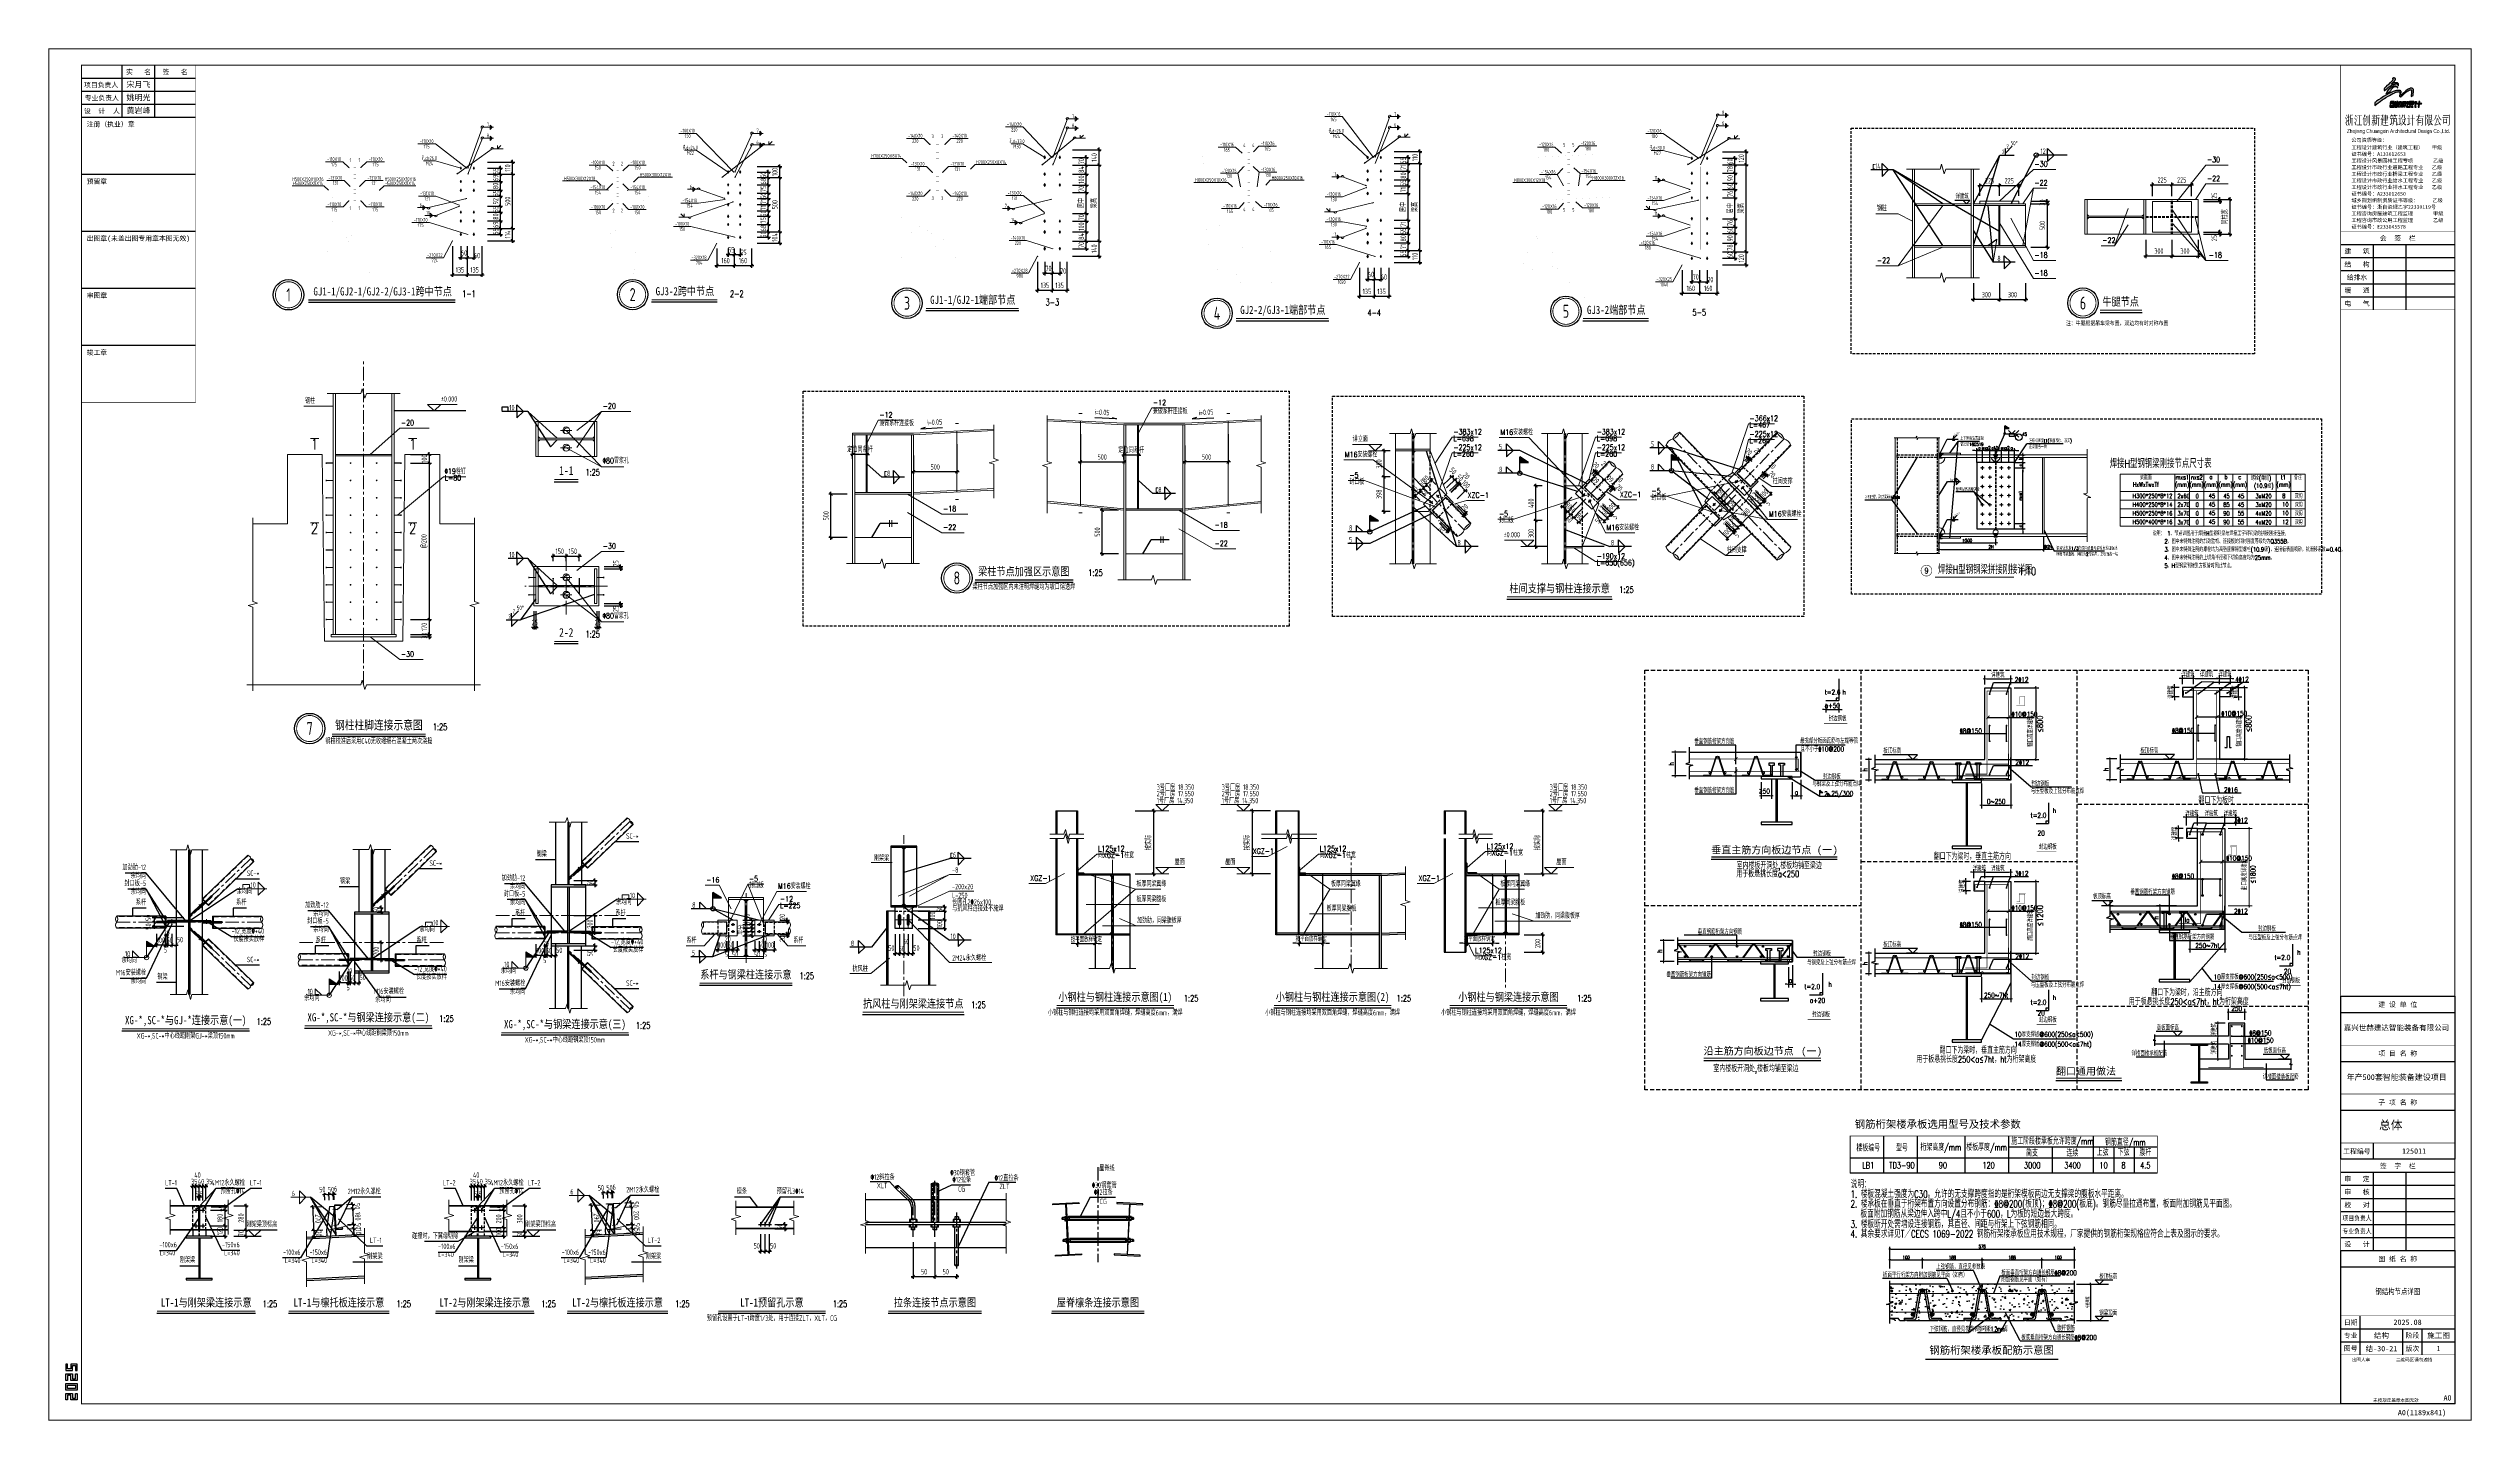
# Model space of a CAD drawing. Extents: x -1201378 to 2367219, y -619313 to 244905.
# Drawn here: x 312071 to 535046, y -496140 to -369915 of the extents above; entities that cross this region are included whole.
import ezdxf
from ezdxf.enums import TextEntityAlignment as Align

# ---------------------------------------------------------------- set-up
doc = ezdxf.new("R2010")
doc.units = 0
doc.header["$LTSCALE"] = 1000
for name, pattern in [('ACAD_ISO04W100', [30, 24, -3, 0, -3]), ('CENTER', [2, 1.25, -0.25, 0.25, -0.25]), ('DASH', [0.35, 0.25, -0.1]), ('DASHED', [0.75, 0.5, -0.25]), ('HIDDEN', [0.375, 0.25, -0.125]), ('线型2', [2.5, 1.5, -1])]:
    doc.linetypes.add(name, pattern=pattern)
doc.layers.get('0').update_dxf_attribs({"linetype": 'CONTINUOUS'})
doc.layers.get('Defpoints').update_dxf_attribs({"linetype": 'CONTINUOUS'})
for name, color, linetype in [('0-cxFrame', 155, 'CONTINUOUS'), ('BOLT', 7, 'CONTINUOUS'), ('dsptext_col', 2, 'CONTINUOUS'), ('qianming', 155, 'CONTINUOUS'), ('S-BAR', 1, 'CONTINUOUS'), ('S-BAR-DISTRIBUTED', 3, 'CONTINUOUS'), ('S-BEAM-DIM', 81, 'CONTINUOUS'), ('S-BG', 131, 'CONTINUOUS'), ('S-HATCH1-W', 252, 'CONTINUOUS'), ('S-SHAPE', 51, 'CONTINUOUS'), ('S-SHAPE1', 165, 'CONTINUOUS'), ('S-SHAPE2', 165, 'HIDDEN'), ('S-SS', 111, 'CONTINUOUS'), ('S-STEEL-BEAM-PRI', 140, 'DASHED'), ('S-STEEL-BEAM-SEC', 31, 'DASHED'), ('S-STEEL-BOLT', 15, 'CONTINUOUS'), ('S-STEEL-PLATE', 7, 'CONTINUOUS'), ('S-TEXT', 21, 'CONTINUOUS'), ('S-TK', 165, 'CONTINUOUS'), ('Steel', 4, 'CONTINUOUS'), ('STEEL_DASH', 9, 'HIDDEN'), ('Steel_dashed', 52, 'DASHED'), ('STXT_HF', 7, 'CONTINUOUS'), ('STXT_HF_TEXT', 7, 'CONTINUOUS'), ('TEXT', 7, 'CONTINUOUS'), ('WELD', 7, 'CONTINUOUS'), ('WELD_TEXT', 7, 'CONTINUOUS'), ('Z_SLAB_DET', 7, 'CONTINUOUS'), ('建-文字', 7, 'CONTINUOUS'), ('拼接板', 41, 'CONTINUOUS')]:
    doc.layers.add(name, color=color, linetype=linetype)
for name, color, linetype, lineweight in [('0-cxText', 131, 'CONTINUOUS', 25), ('S-bkl', 4, 'CONTINUOUS', 0), ('S-ct', 2, 'CONTINUOUS', 0), ('S-dim', 81, 'CONTINUOUS', 0), ('S-dote', 5, 'CENTER', 0), ('S-GEN-TEXT', 41, 'CONTINUOUS', 13), ('S-STEEL-BAR-TRUSS-DECK', 6, 'CONTINUOUS', 0), ('THIN', 7, 'CONTINUOUS', 0), ('中心线', 1, 'ACAD_ISO04W100', 0), ('主梁', 4, 'CONTINUOUS', 0), ('剖面标注', 9, 'CONTINUOUS', 18), ('孔标注', 9, 'CONTINUOUS', 18), ('字符标注', 9, 'CONTINUOUS', 18), ('截断线', 7, 'CONTINUOUS', 0), ('柱', 2, 'CONTINUOUS', 0), ('梁_主零件_实线', 141, 'CONTINUOUS', 18), ('梁_零件_实线', 3, 'CONTINUOUS', 18), ('焊缝标注', 9, 'CONTINUOUS', 18), ('螺栓', 8, 'CONTINUOUS', 0), ('螺栓组-普通_实线', 7, 'CONTINUOUS', 18), ('连接板', 6, 'CONTINUOUS', 0), ('钢板标注', 9, 'CONTINUOUS', 18), ('钢框架轴线', 9, 'CONTINUOUS', 18)]:
    doc.layers.add(name, color=color, linetype=linetype, lineweight=lineweight)
doc.styles.add('cx_biaoti', font='')
doc.styles.add('cx_tuming', font='simhei.ttf')
doc.styles.add('cx_tuqian1', font='')
doc.styles.add('DIM-TEXT', font='tj-romans1.shx', dxfattribs={"width": 0.7, "bigfont": 'tj-hztxt1.shx'})
doc.styles.add('FromPkpm', font='Pkpmeng', dxfattribs={"width": 0.7, "bigfont": 'Pkpmchn'})
doc.styles.add('K1', font='tj-romans1.shx', dxfattribs={"width": 0.7, "height": 500, "bigfont": 'tj-hztxt.shx'})
doc.styles.add('MSteel', font='tj-romand1.shx', dxfattribs={"width": 0.8, "bigfont": 'tj-hztxt.shx'})
doc.styles.add('SS1', font='tj-romans1.shx', dxfattribs={"width": 0.7, "bigfont": 'tj-hztxt1.shx'})
doc.styles.add('TKZ1', font='tjromant.shx', dxfattribs={"width": 0.7, "bigfont": 'tjhts.shx'})
doc.styles.add('TSSD_Dimension', font='tssdeng.shx', dxfattribs={"width": 0.7, "bigfont": 'hztxt.shx'})
doc.styles.add('TSSD_Label', font='tssdeng.shx', dxfattribs={"width": 0.7, "bigfont": 'hztxt.shx'})
doc.styles.add('TSSD_Norm', font='tj-romans1.shx', dxfattribs={"bigfont": 'tj-hztxt.shx'})
doc.styles.add('TSSD_Num', font='tssdeng.shx', dxfattribs={"width": 0.7, "bigfont": 'Hztxt.shx'})
doc.styles.add('TSSD_Rein', font='tj-romans1.shx', dxfattribs={"width": 0.7, "bigfont": 'tj-hztxt.shx'})
doc.styles.add('图框宋体', font='', dxfattribs={"width": 0.75})
doc.styles.add('黑体', font='simhei.ttf', dxfattribs={"width": 0.8})
doc.styles.get('cx_biaoti').set_extended_font_data('SimSun')
doc.styles.get('cx_tuqian1').set_extended_font_data('SimSun')
doc.styles.get('图框宋体').set_extended_font_data('SimSun')
doc.dimstyles.new('MSteel_100.0_100.0_3.0', dxfattribs={"dimtxt": 300, "dimasz": 100, "dimexe": 100, "dimexo": 100, "dimgap": 100, "dimtad": 3, "dimdec": 0, "dimzin": 0, "dimdsep": 46, "dimtxsty": 'MSteel', "dimblk": 'ARCHTICK', "dimcen": 0.09, "dimadec": 0, "dimazin": 0, "dimtfac": 1, "dimtdec": 4, "dimtix": 1, "dimtmove": 2, "dimatfit": 3, "dimfxl": 1, "dimtolj": 1, "dimtzin": 0, "dimarcsym": 0})
doc.dimstyles.new('S-100', dxfattribs={"dimscale": 100, "dimtxt": 3, "dimasz": 2, "dimexe": 2, "dimexo": 0, "dimgap": 0.8, "dimtad": 1, "dimdec": 0, "dimzin": 0, "dimdsep": 46, "dimtxsty": 'SS1', "dimblk1": 'TT', "dimblk2": 'TT', "dimsah": 1, "dimcen": 1, "dimclrd": 256, "dimclre": 256, "dimclrt": 256, "dimadec": 0, "dimazin": 0, "dimtfac": 1, "dimtdec": 0, "dimtix": 1, "dimtmove": 2, "dimatfit": 0, "dimldrblk": 'TT', "dimfxl": 2, "dimtolj": 1, "dimtzin": 0, "dimarcsym": 0})
doc.dimstyles.new('S-100A', dxfattribs={"dimscale": 100, "dimtxt": 3, "dimasz": 1, "dimexe": 2, "dimexo": 2, "dimgap": 0.8, "dimtad": 1, "dimdec": 0, "dimzin": 0, "dimdsep": 46, "dimtxsty": 'SS1', "dimblk1": 'TT', "dimblk2": 'TT', "dimsah": 1, "dimcen": 1, "dimclrd": 256, "dimclre": 256, "dimclrt": 256, "dimadec": 0, "dimazin": 0, "dimtfac": 1, "dimtdec": 0, "dimtix": 1, "dimtmove": 2, "dimatfit": 0, "dimldrblk": 'TT', "dimfxl": 2, "dimtolj": 1, "dimtzin": 0, "dimarcsym": 0})
doc.dimstyles.new('S-150-ARCHI', dxfattribs={"dimscale": 150, "dimtxt": 3, "dimasz": 2, "dimexe": 2, "dimexo": 2, "dimgap": 1, "dimtad": 1, "dimdec": 0, "dimzin": 0, "dimdsep": 46, "dimtxsty": 'SS1', "dimblk1": 'TT', "dimblk2": 'TT', "dimsah": 1, "dimcen": 1, "dimclrd": 256, "dimclre": 256, "dimclrt": 256, "dimadec": 0, "dimazin": 0, "dimtfac": 1, "dimtdec": 0, "dimtix": 1, "dimtmove": 2, "dimatfit": 0, "dimldrblk": 'TT', "dimfxl": 2, "dimtolj": 1, "dimtzin": 0, "dimarcsym": 0})
doc.dimstyles.new('S-25-100A', dxfattribs={"dimscale": 100, "dimtxt": 3, "dimasz": 1, "dimexe": 2, "dimexo": 2, "dimgap": 0.8, "dimtad": 1, "dimdec": 0, "dimlfac": 0.25, "dimzin": 0, "dimdsep": 46, "dimtxsty": 'SS1', "dimblk1": 'TT', "dimblk2": 'TT', "dimsah": 1, "dimcen": 1, "dimclrd": 256, "dimclre": 256, "dimclrt": 256, "dimadec": 0, "dimazin": 0, "dimtfac": 1, "dimtdec": 0, "dimtix": 1, "dimtmove": 2, "dimatfit": 0, "dimldrblk": 'TT', "dimfxl": 2, "dimtolj": 1, "dimtzin": 0, "dimarcsym": 0})
doc.dimstyles.new('TSSD_100_25', dxfattribs={"dimtxt": 250, "dimasz": 100, "dimexe": 100, "dimexo": 250, "dimgap": 100, "dimtad": 1, "dimdec": 0, "dimlfac": 0.25, "dimzin": 0, "dimdsep": 46, "dimtxsty": 'TSSD_Dimension', "dimblk": 'ARCHTICK', "dimcen": 0, "dimdle": 100, "dimclrt": 7, "dimadec": 0, "dimazin": 0, "dimtfac": 1, "dimtdec": 0, "dimtix": 1, "dimtmove": 2, "dimatfit": 3, "dimfxl": 1, "dimtolj": 1, "dimtzin": 0, "dimarcsym": 0})
doc.dimstyles.new('TSSD_25_200', dxfattribs={"dimtxt": 500, "dimasz": 200, "dimexe": 200, "dimexo": 500, "dimgap": 200, "dimtad": 1, "dimdec": 0, "dimlfac": 0.125, "dimzin": 0, "dimdsep": 46, "dimtxsty": 'TSSD_Dimension', "dimblk": 'ARCHTICK', "dimcen": 0, "dimdle": 200, "dimclrt": 7, "dimadec": 0, "dimazin": 0, "dimtfac": 1, "dimtdec": 0, "dimtix": 1, "dimtmove": 2, "dimatfit": 3, "dimfxl": 1, "dimtolj": 1, "dimtzin": 0, "dimarcsym": 0})
doc.dimstyles.new('TSSD_LEADER_STYLE_200.0', dxfattribs={"dimtxt": 0.18, "dimasz": 200, "dimexe": 0.18, "dimexo": 0.0625, "dimgap": 0.09, "dimtad": 0, "dimtih": 1, "dimtoh": 1, "dimdec": 4, "dimzin": 0, "dimdsep": 46, "dimtxsty": 'Standard', "dimcen": 0.09, "dimadec": 0, "dimazin": 0, "dimtfac": 1, "dimtdec": 4, "dimtofl": 0, "dimtmove": 0, "dimatfit": 3, "dimfxl": 1, "dimtolj": 1, "dimtzin": 0, "dimarcsym": 0})
doc.dimstyles.new('TSSD_LEADER_STYLE_300.0', dxfattribs={"dimtxt": 0.18, "dimasz": 300, "dimexe": 0.18, "dimexo": 0.0625, "dimgap": 0.09, "dimtad": 0, "dimtih": 1, "dimtoh": 1, "dimdec": 4, "dimzin": 0, "dimdsep": 46, "dimtxsty": 'Standard', "dimcen": 0.09, "dimadec": 0, "dimazin": 0, "dimtfac": 1, "dimtdec": 4, "dimtofl": 0, "dimtmove": 0, "dimatfit": 3, "dimfxl": 1, "dimtolj": 1, "dimtzin": 0, "dimarcsym": 0})
pattern_1 = [(45, (-10478350.52, -1661265.655), (-30.93592168, 30.93592168), [])]

# ---------------------------------------------------------------- blocks, each defined once
blk = doc.blocks.new('_ArchTick')
at = {"color": 0, "linetype": 'ByBlock', "const_width": 0.5}
blk.add_lwpolyline([(-0.7, -0.7), (0.7, 0.7)], dxfattribs=at)
blk = doc.blocks.new('*D3682')
at = {"layer": 'Defpoints', "color": 0, "transparency": 16777216}
for p in [(338290, -475338), (338340, -476337), (338388, -476334)]:
    blk.add_point(p, dxfattribs=at)
at = {"layer": 'S-dim', "color": 0, "lineweight": -2, "transparency": 16777216}
for p, q in [((338290, -475338), (338090, -475348)), ((338315, -475837), (338280, -475139)), ((338338, -475336), (338290, -475338)), ((338363, -475835), (338328, -475136)), ((338338, -475336), (338538, -475326))]:
    blk.add_line(p, q, dxfattribs=at)
at = {"layer": 'S-dim', "color": 0, "lineweight": -2, "transparency": 16777216, "xscale": 200, "yscale": 200, "zscale": 200}
for p, rotation in [((338290, -475338), 2.876765070596286), ((338338, -475336), 182.8767650705963)]:
    blk.add_blockref('_ArchTick', p, dxfattribs=dict(at, rotation=rotation))
at = {"layer": 'S-dim', "color": 7, "transparency": 16777216, "insert": (338498, -474827), "char_height": 500, "attachment_point": 5, "rotation": 2.87677, "style": 'TSSD_Dimension'}
blk.add_mtext('\\A1;6', dxfattribs=at)
blk = doc.blocks.new('*D3683')
at = {"layer": 'Defpoints', "color": 0, "transparency": 16777216}
for p in [(337891, -475358), (337941, -476357), (338340, -476337)]:
    blk.add_point(p, dxfattribs=at)
at = {"layer": 'S-dim', "color": 0, "lineweight": -2, "transparency": 16777216}
for p, q in [((337891, -475358), (337691, -475368)), ((337916, -475857), (337881, -475159)), ((338290, -475338), (337891, -475358)), ((338315, -475837), (338280, -475139)), ((338290, -475338), (338490, -475328))]:
    blk.add_line(p, q, dxfattribs=at)
at = {"layer": 'S-dim', "color": 0, "lineweight": -2, "transparency": 16777216, "xscale": 200, "yscale": 200, "zscale": 200}
for p, rotation in [((337891, -475358), 2.876765070408708), ((338290, -475338), 182.8767650704087)]:
    blk.add_blockref('_ArchTick', p, dxfattribs=dict(at, rotation=rotation))
at = {"layer": 'S-dim', "color": 7, "transparency": 16777216, "insert": (338068, -474899), "char_height": 500, "attachment_point": 5, "rotation": 2.87677, "style": 'TSSD_Dimension'}
blk.add_mtext('\\A1;50', dxfattribs=at)
blk = doc.blocks.new('*D3684')
at = {"layer": 'Defpoints', "color": 0, "transparency": 16777216}
for p in [(337491, -475378), (337541, -476377), (337941, -476357)]:
    blk.add_point(p, dxfattribs=at)
at = {"layer": 'S-dim', "color": 0, "lineweight": -2, "transparency": 16777216}
for p, q in [((338090, -475348), (337291, -475389)), ((337516, -475877), (337481, -475179)), ((337916, -475857), (337881, -475159))]:
    blk.add_line(p, q, dxfattribs=at)
at = {"layer": 'S-dim', "color": 0, "lineweight": -2, "transparency": 16777216, "xscale": 200, "yscale": 200, "zscale": 200}
for p, rotation in [((337491, -475378), 182.8767650703387), ((337891, -475358), 2.876765070338738)]:
    blk.add_blockref('_ArchTick', p, dxfattribs=dict(at, rotation=rotation))
at = {"layer": 'S-dim', "color": 7, "transparency": 16777216, "insert": (337272, -474889), "char_height": 500, "attachment_point": 5, "rotation": 2.87677, "style": 'TSSD_Dimension'}
blk.add_mtext('\\A1;50', dxfattribs=at)
blk = doc.blocks.new('*D3685')
at = {"layer": 'Defpoints', "color": 0, "transparency": 16777216}
for p in [(336505, -479232), (337814, -478606), (337842, -479165)]:
    blk.add_point(p, dxfattribs=at)
at = {"layer": 'S-dim', "color": 0, "lineweight": -2, "transparency": 16777216}
for p, q in [((337314, -478631), (336277, -478683)), ((337342, -479190), (336305, -479242)), ((336477, -478673), (336467, -478473)), ((336477, -478673), (336505, -479232)), ((336505, -479232), (336515, -479432))]:
    blk.add_line(p, q, dxfattribs=at)
at = {"layer": 'S-dim', "color": 0, "lineweight": -2, "transparency": 16777216, "xscale": 200, "yscale": 200, "zscale": 200}
for p, rotation in [((336477, -478673), 272.876765070463), ((336505, -479232), 92.876765070463)]:
    blk.add_blockref('_ArchTick', p, dxfattribs=dict(at, rotation=rotation))
at = {"layer": 'S-dim', "color": 7, "transparency": 16777216, "insert": (336941, -478930), "char_height": 500, "attachment_point": 5, "rotation": 272.87677, "style": 'TSSD_Dimension'}
blk.add_mtext('\\A1;70', dxfattribs=at)
blk = doc.blocks.new('*D3686')
at = {"layer": 'Defpoints', "color": 0, "transparency": 16777216}
for p in [(337705, -476449), (336477, -478673), (337814, -478606)]:
    blk.add_point(p, dxfattribs=at)
at = {"layer": 'S-dim', "color": 0, "lineweight": -2, "transparency": 16777216}
for p, q in [((337206, -476474), (336169, -476526)), ((336359, -476316), (336487, -478873)), ((337314, -478631), (336277, -478683))]:
    blk.add_line(p, q, dxfattribs=at)
at = {"layer": 'S-dim', "color": 0, "lineweight": -2, "transparency": 16777216, "xscale": 200, "yscale": 200, "zscale": 200}
for p, rotation in [((336369, -476516), 92.87676507032717), ((336477, -478673), 272.8767650703271)]:
    blk.add_blockref('_ArchTick', p, dxfattribs=dict(at, rotation=rotation))
at = {"layer": 'S-dim', "color": 7, "transparency": 16777216, "insert": (336872, -477572), "char_height": 500, "attachment_point": 5, "rotation": 272.87677, "style": 'TSSD_Dimension'}
blk.add_mtext('\\A1;270', dxfattribs=at)
blk = doc.blocks.new('*D3687')
at = {"layer": 'Defpoints', "color": 0, "transparency": 16777216}
for p in [(339080, -478142), (339100, -478541), (340146, -478489)]:
    blk.add_point(p, dxfattribs=at)
at = {"layer": 'S-dim', "color": 0, "lineweight": -2, "transparency": 16777216}
for p, q in [((339579, -478117), (340326, -478079)), ((339599, -478516), (340346, -478479)), ((340126, -478089), (340116, -477889)), ((340126, -478089), (340146, -478489)), ((340146, -478489), (340156, -478688))]:
    blk.add_line(p, q, dxfattribs=at)
at = {"layer": 'S-dim', "color": 0, "lineweight": -2, "transparency": 16777216, "xscale": 200, "yscale": 200, "zscale": 200}
for p, rotation in [((340126, -478089), 272.8767650702462), ((340146, -478489), 92.87676507024618)]:
    blk.add_blockref('_ArchTick', p, dxfattribs=dict(at, rotation=rotation))
at = {"layer": 'S-dim', "color": 7, "transparency": 16777216, "insert": (340586, -478266), "char_height": 500, "attachment_point": 5, "rotation": 272.87677, "style": 'TSSD_Dimension'}
blk.add_mtext('\\A1;50', dxfattribs=at)
blk = doc.blocks.new('*D3688')
at = {"layer": 'Defpoints', "color": 0, "transparency": 16777216}
for p in [(338988, -476304), (339008, -476703), (340054, -476651)]:
    blk.add_point(p, dxfattribs=at)
at = {"layer": 'S-dim', "color": 0, "lineweight": -2, "transparency": 16777216}
for p, q in [((339487, -476279), (340233, -476241)), ((339507, -476678), (340254, -476641)), ((340034, -476251), (340024, -476052)), ((340034, -476251), (340054, -476651)), ((340054, -476651), (340064, -476851))]:
    blk.add_line(p, q, dxfattribs=at)
at = {"layer": 'S-dim', "color": 0, "lineweight": -2, "transparency": 16777216, "xscale": 200, "yscale": 200, "zscale": 200}
for p, rotation in [((340034, -476251), 272.8767650703388), ((340054, -476651), 92.87676507033875)]:
    blk.add_blockref('_ArchTick', p, dxfattribs=dict(at, rotation=rotation))
at = {"layer": 'S-dim', "color": 7, "transparency": 16777216, "insert": (340493, -476429), "char_height": 500, "attachment_point": 5, "rotation": 272.87677, "style": 'TSSD_Dimension'}
blk.add_mtext('\\A1;50', dxfattribs=at)
blk = doc.blocks.new('*D3689')
at = {"layer": 'Defpoints', "color": 0, "transparency": 16777216}
for p in [(339008, -476703), (339080, -478142), (340126, -478089)]:
    blk.add_point(p, dxfattribs=at)
at = {"layer": 'S-dim', "color": 0, "lineweight": -2, "transparency": 16777216}
for p, q in [((339507, -476678), (340254, -476641)), ((340044, -476451), (340136, -478289)), ((339579, -478117), (340326, -478079))]:
    blk.add_line(p, q, dxfattribs=at)
at = {"layer": 'S-dim', "color": 0, "lineweight": -2, "transparency": 16777216, "xscale": 200, "yscale": 200, "zscale": 200}
for p, rotation in [((340054, -476651), 92.87676507029933), ((340126, -478089), 272.8767650702993)]:
    blk.add_blockref('_ArchTick', p, dxfattribs=dict(at, rotation=rotation))
at = {"layer": 'S-dim', "color": 7, "transparency": 16777216, "insert": (340539, -477347), "char_height": 500, "attachment_point": 5, "rotation": 272.87677, "style": 'TSSD_Dimension'}
blk.add_mtext('\\A1;180', dxfattribs=at)
blk = doc.blocks.new('*D3690')
at = {"layer": 'Defpoints', "color": 0, "transparency": 16777216}
for p in [(339100, -478541), (339128, -479100), (340174, -479048)]:
    blk.add_point(p, dxfattribs=at)
at = {"layer": 'S-dim', "color": 0, "lineweight": -2, "transparency": 16777216}
for p, q in [((339599, -478516), (340346, -478479)), ((339627, -479075), (340374, -479038)), ((340136, -478289), (340184, -479248))]:
    blk.add_line(p, q, dxfattribs=at)
at = {"layer": 'S-dim', "color": 0, "lineweight": -2, "transparency": 16777216, "xscale": 200, "yscale": 200, "zscale": 200}
for p, rotation in [((340146, -478489), 92.87676507074143), ((340174, -479048), 272.8767650707414)]:
    blk.add_blockref('_ArchTick', p, dxfattribs=dict(at, rotation=rotation))
at = {"layer": 'S-dim', "color": 7, "transparency": 16777216, "insert": (340602, -478764), "char_height": 500, "attachment_point": 5, "rotation": 272.87677, "style": 'TSSD_Dimension'}
blk.add_mtext('\\A1;70', dxfattribs=at)
blk = doc.blocks.new('_WELD004')
at = {"color": 0, "linetype": 'ByBlock'}
for p, q in [((0, 1), (1, 0)), ((0, 0), (0, 1))]:
    blk.add_line(p, q, dxfattribs=at)
blk = doc.blocks.new('*D3691')
at = {"layer": 'Defpoints', "color": 0, "transparency": 16777216}
for p in [(326469, -476794), (326549, -476474), (328303, -476794)]:
    blk.add_point(p, dxfattribs=at)
at = {"layer": 'S-dim', "color": 0, "lineweight": -2, "transparency": 16777216}
for p, q in [((326969, -476794), (328503, -476794)), ((327049, -476474), (328503, -476474)), ((328303, -476474), (328303, -476274)), ((328303, -476474), (328303, -476794)), ((328303, -476794), (328303, -476994))]:
    blk.add_line(p, q, dxfattribs=at)
at = {"layer": 'S-dim', "color": 0, "lineweight": -2, "transparency": 16777216, "xscale": 200, "yscale": 200, "zscale": 200}
for p, rotation in [((328303, -476474), 270), ((328303, -476794), 90)]:
    blk.add_blockref('_ArchTick', p, dxfattribs=dict(at, rotation=rotation))
at = {"layer": 'S-dim', "color": 7, "transparency": 16777216, "insert": (327853, -476634), "char_height": 500, "attachment_point": 5, "rotation": 90, "style": 'TSSD_Dimension'}
blk.add_mtext('\\A1;40', dxfattribs=at)
blk = doc.blocks.new('*D3692')
at = {"layer": 'Defpoints', "color": 0, "transparency": 16777216}
for p in [(326549, -476794), (326469, -478234), (328303, -478234)]:
    blk.add_point(p, dxfattribs=at)
at = {"layer": 'S-dim', "color": 0, "lineweight": -2, "transparency": 16777216}
for p, q in [((327049, -476794), (328503, -476794)), ((328303, -476594), (328303, -478434)), ((326969, -478234), (328503, -478234))]:
    blk.add_line(p, q, dxfattribs=at)
at = {"layer": 'S-dim', "color": 0, "lineweight": -2, "transparency": 16777216, "xscale": 200, "yscale": 200, "zscale": 200}
for p, rotation in [((328303, -476794), 90), ((328303, -478234), 270)]:
    blk.add_blockref('_ArchTick', p, dxfattribs=dict(at, rotation=rotation))
at = {"layer": 'S-dim', "color": 7, "transparency": 16777216, "insert": (327853, -477514), "char_height": 500, "attachment_point": 5, "rotation": 90, "style": 'TSSD_Dimension'}
blk.add_mtext('\\A1;180', dxfattribs=at)
blk = doc.blocks.new('*D3693')
at = {"layer": 'Defpoints', "color": 0, "transparency": 16777216}
for p in [(326469, -478234), (326469, -479194), (328303, -479194)]:
    blk.add_point(p, dxfattribs=at)
at = {"layer": 'S-dim', "color": 0, "lineweight": -2, "transparency": 16777216}
for p, q in [((326969, -478234), (328503, -478234)), ((326969, -479194), (328503, -479194)), ((328303, -478234), (328303, -478034)), ((328303, -478234), (328303, -479194)), ((328303, -479194), (328303, -479394))]:
    blk.add_line(p, q, dxfattribs=at)
at = {"layer": 'S-dim', "color": 0, "lineweight": -2, "transparency": 16777216, "xscale": 200, "yscale": 200, "zscale": 200}
for p, rotation in [((328303, -478234), 270), ((328303, -479194), 90)]:
    blk.add_blockref('_ArchTick', p, dxfattribs=dict(at, rotation=rotation))
at = {"layer": 'S-dim', "color": 7, "transparency": 16777216, "insert": (327853, -478714), "char_height": 500, "attachment_point": 5, "rotation": 90, "style": 'TSSD_Dimension'}
blk.add_mtext('\\A1;120', dxfattribs=at)
blk = doc.blocks.new('*D3694')
at = {"layer": 'Defpoints', "color": 0, "transparency": 16777216}
for p in [(328616, -476394), (328616, -478634), (330245, -478634)]:
    blk.add_point(p, dxfattribs=at)
at = {"layer": 'S-dim', "color": 0, "lineweight": -2, "transparency": 16777216}
for p, q in [((329116, -476394), (330445, -476394)), ((330245, -476194), (330245, -478834)), ((329116, -478634), (330445, -478634))]:
    blk.add_line(p, q, dxfattribs=at)
at = {"layer": 'S-dim', "color": 0, "lineweight": -2, "transparency": 16777216, "xscale": 200, "yscale": 200, "zscale": 200}
for p, rotation in [((330245, -476394), 90), ((330245, -478634), 270)]:
    blk.add_blockref('_ArchTick', p, dxfattribs=dict(at, rotation=rotation))
at = {"layer": 'S-dim', "color": 7, "transparency": 16777216, "insert": (329795, -477514), "char_height": 500, "attachment_point": 5, "rotation": 90, "style": 'TSSD_Dimension'}
blk.add_mtext('\\A1;280', dxfattribs=at)
blk = doc.blocks.new('*D3695')
at = {"layer": 'Defpoints', "color": 0, "transparency": 16777216}
for p in [(328616, -478634), (328616, -479194), (330245, -479194)]:
    blk.add_point(p, dxfattribs=at)
at = {"layer": 'S-dim', "color": 0, "lineweight": -2, "transparency": 16777216}
for p, q in [((329116, -478634), (330445, -478634)), ((329116, -479194), (330445, -479194)), ((330245, -478634), (330245, -478434)), ((330245, -478634), (330245, -479194)), ((330245, -479194), (330245, -479394))]:
    blk.add_line(p, q, dxfattribs=at)
at = {"layer": 'S-dim', "color": 0, "lineweight": -2, "transparency": 16777216, "xscale": 200, "yscale": 200, "zscale": 200}
for p, rotation in [((330245, -478634), 270), ((330245, -479194), 90)]:
    blk.add_blockref('_ArchTick', p, dxfattribs=dict(at, rotation=rotation))
at = {"layer": 'S-dim', "color": 7, "transparency": 16777216, "insert": (329795, -478914), "char_height": 500, "attachment_point": 5, "rotation": 90, "style": 'TSSD_Dimension'}
blk.add_mtext('\\A1;70', dxfattribs=at)
blk = doc.blocks.new('*D3696')
at = {"layer": 'Defpoints', "color": 0, "transparency": 16777216}
for p in [(326549, -474606), (326269, -476394), (326549, -476394)]:
    blk.add_point(p, dxfattribs=at)
at = {"layer": 'S-dim', "color": 0, "lineweight": -2, "transparency": 16777216}
for p, q in [((326269, -474606), (326069, -474606)), ((326269, -475894), (326269, -474406)), ((326269, -474606), (326549, -474606)), ((326549, -475894), (326549, -474406)), ((326549, -474606), (326749, -474606))]:
    blk.add_line(p, q, dxfattribs=at)
at = {"layer": 'S-dim', "color": 0, "lineweight": -2, "transparency": 16777216, "xscale": 200, "yscale": 200, "zscale": 200}
blk.add_blockref('_ArchTick', (326269, -474606), dxfattribs=at)
at = {"layer": 'S-dim', "color": 0, "lineweight": -2, "transparency": 16777216, "xscale": 200, "yscale": 200, "zscale": 200, "rotation": 180}
blk.add_blockref('_ArchTick', (326549, -474606), dxfattribs=at)
at = {"layer": 'S-dim', "color": 7, "transparency": 16777216, "insert": (326862, -474156), "char_height": 500, "attachment_point": 5, "style": 'TSSD_Dimension'}
blk.add_mtext('\\A1;35', dxfattribs=at)
blk = doc.blocks.new('*D3697')
at = {"layer": 'Defpoints', "color": 0, "transparency": 16777216}
for p in [(325629, -474606), (325349, -476394), (325629, -476394)]:
    blk.add_point(p, dxfattribs=at)
at = {"layer": 'S-dim', "color": 0, "lineweight": -2, "transparency": 16777216}
for p, q in [((325349, -474606), (325149, -474606)), ((325349, -475894), (325349, -474406)), ((325349, -474606), (325629, -474606)), ((325629, -475894), (325629, -474406)), ((325629, -474606), (325829, -474606))]:
    blk.add_line(p, q, dxfattribs=at)
at = {"layer": 'S-dim', "color": 0, "lineweight": -2, "transparency": 16777216, "xscale": 200, "yscale": 200, "zscale": 200}
blk.add_blockref('_ArchTick', (325349, -474606), dxfattribs=at)
at = {"layer": 'S-dim', "color": 0, "lineweight": -2, "transparency": 16777216, "xscale": 200, "yscale": 200, "zscale": 200, "rotation": 180}
blk.add_blockref('_ArchTick', (325629, -474606), dxfattribs=at)
at = {"layer": 'S-dim', "color": 7, "transparency": 16777216, "insert": (325489, -474156), "char_height": 500, "attachment_point": 5, "style": 'TSSD_Dimension'}
blk.add_mtext('\\A1;35', dxfattribs=at)
blk = doc.blocks.new('*D3698')
at = {"layer": 'Defpoints', "color": 0, "transparency": 16777216}
for p in [(325949, -474606), (325629, -476394), (325949, -476394)]:
    blk.add_point(p, dxfattribs=at)
at = {"layer": 'S-dim', "color": 0, "lineweight": -2, "transparency": 16777216}
for p, q in [((325629, -474606), (325429, -474606)), ((325629, -475894), (325629, -474406)), ((325629, -474606), (325949, -474606)), ((325949, -475894), (325949, -474406)), ((325949, -474606), (326149, -474606))]:
    blk.add_line(p, q, dxfattribs=at)
at = {"layer": 'S-dim', "color": 0, "lineweight": -2, "transparency": 16777216, "xscale": 200, "yscale": 200, "zscale": 200}
blk.add_blockref('_ArchTick', (325629, -474606), dxfattribs=at)
at = {"layer": 'S-dim', "color": 0, "lineweight": -2, "transparency": 16777216, "xscale": 200, "yscale": 200, "zscale": 200, "rotation": 180}
blk.add_blockref('_ArchTick', (325949, -474606), dxfattribs=at)
at = {"layer": 'S-dim', "color": 7, "transparency": 16777216, "insert": (325789, -473556), "char_height": 500, "attachment_point": 5, "style": 'TSSD_Dimension'}
blk.add_mtext('\\A1;40', dxfattribs=at)
blk = doc.blocks.new('*D3699')
at = {"layer": 'Defpoints', "color": 0, "transparency": 16777216}
for p in [(326269, -474606), (325949, -476394), (326269, -476394)]:
    blk.add_point(p, dxfattribs=at)
at = {"layer": 'S-dim', "color": 0, "lineweight": -2, "transparency": 16777216}
for p, q in [((325949, -474606), (325749, -474606)), ((325949, -475894), (325949, -474406)), ((325949, -474606), (326269, -474606)), ((326269, -475894), (326269, -474406)), ((326269, -474606), (326469, -474606))]:
    blk.add_line(p, q, dxfattribs=at)
at = {"layer": 'S-dim', "color": 0, "lineweight": -2, "transparency": 16777216, "xscale": 200, "yscale": 200, "zscale": 200}
blk.add_blockref('_ArchTick', (325949, -474606), dxfattribs=at)
at = {"layer": 'S-dim', "color": 0, "lineweight": -2, "transparency": 16777216, "xscale": 200, "yscale": 200, "zscale": 200, "rotation": 180}
blk.add_blockref('_ArchTick', (326269, -474606), dxfattribs=at)
at = {"layer": 'S-dim', "color": 7, "transparency": 16777216, "insert": (326109, -474156), "char_height": 500, "attachment_point": 5, "style": 'TSSD_Dimension'}
blk.add_mtext('\\A1;40', dxfattribs=at)
blk = doc.blocks.new('*D3700')
at = {"layer": 'Defpoints', "color": 0, "transparency": 16777216}
for p in [(325949, -476394), (325989, -475551), (325989, -476394)]:
    blk.add_point(p, dxfattribs=at)
at = {"layer": 'S-dim', "color": 0, "lineweight": -2, "transparency": 16777216}
for p, q in [((325949, -475551), (325749, -475551)), ((325949, -475894), (325949, -475351)), ((325949, -475551), (325989, -475551)), ((325989, -475894), (325989, -475351)), ((325989, -475551), (326189, -475551))]:
    blk.add_line(p, q, dxfattribs=at)
at = {"layer": 'S-dim', "color": 0, "lineweight": -2, "transparency": 16777216, "xscale": 200, "yscale": 200, "zscale": 200}
blk.add_blockref('_ArchTick', (325949, -475551), dxfattribs=at)
at = {"layer": 'S-dim', "color": 0, "lineweight": -2, "transparency": 16777216, "xscale": 200, "yscale": 200, "zscale": 200, "rotation": 180}
blk.add_blockref('_ArchTick', (325989, -475551), dxfattribs=at)
at = {"layer": 'S-dim', "color": 7, "transparency": 16777216, "insert": (326150, -475301), "char_height": 500, "attachment_point": 5, "style": 'TSSD_Dimension'}
blk.add_mtext('\\A1;5', dxfattribs=at)
blk = doc.blocks.new('*D3701')
at = {"layer": 'Defpoints', "color": 0, "transparency": 16777216}
for p in [(325909, -476394), (325949, -475551), (325949, -476394)]:
    blk.add_point(p, dxfattribs=at)
at = {"layer": 'S-dim', "color": 0, "lineweight": -2, "transparency": 16777216}
for p, q in [((325909, -475551), (325709, -475551)), ((325909, -475894), (325909, -475351)), ((325909, -475551), (325949, -475551)), ((325949, -475894), (325949, -475351)), ((325949, -475551), (326149, -475551))]:
    blk.add_line(p, q, dxfattribs=at)
at = {"layer": 'S-dim', "color": 0, "lineweight": -2, "transparency": 16777216, "xscale": 200, "yscale": 200, "zscale": 200}
blk.add_blockref('_ArchTick', (325909, -475551), dxfattribs=at)
at = {"layer": 'S-dim', "color": 0, "lineweight": -2, "transparency": 16777216, "xscale": 200, "yscale": 200, "zscale": 200, "rotation": 180}
blk.add_blockref('_ArchTick', (325949, -475551), dxfattribs=at)
at = {"layer": 'S-dim', "color": 7, "transparency": 16777216, "insert": (325748, -475301), "char_height": 500, "attachment_point": 5, "style": 'TSSD_Dimension'}
blk.add_mtext('\\A1;5', dxfattribs=at)
blk = doc.blocks.new('*D3702')
at = {"layer": 'Defpoints', "color": 0, "transparency": 16777216}
for p in [(378406, -478104), (378406, -478504), (379833, -478504)]:
    blk.add_point(p, dxfattribs=at)
at = {"layer": 'S-dim', "color": 0, "lineweight": -2, "transparency": 16777216}
for p, q in [((378906, -478104), (380033, -478104)), ((378906, -478504), (380033, -478504)), ((379833, -478104), (379833, -477904)), ((379833, -478104), (379833, -478504)), ((379833, -478504), (379833, -478704))]:
    blk.add_line(p, q, dxfattribs=at)
at = {"layer": 'S-dim', "color": 0, "lineweight": -2, "transparency": 16777216, "xscale": 200, "yscale": 200, "zscale": 200}
for p, rotation in [((379833, -478104), 270), ((379833, -478504), 90)]:
    blk.add_blockref('_ArchTick', p, dxfattribs=dict(at, rotation=rotation))
at = {"layer": 'S-dim', "color": 7, "transparency": 16777216, "insert": (379383, -478304), "char_height": 500, "attachment_point": 5, "rotation": 90, "style": 'TSSD_Dimension'}
blk.add_mtext('\\A1;50', dxfattribs=at)
blk = doc.blocks.new('*D3703')
at = {"layer": 'Defpoints', "color": 0, "transparency": 16777216}
for p in [(378006, -478504), (378406, -478504), (378406, -480568)]:
    blk.add_point(p, dxfattribs=at)
at = {"layer": 'S-dim', "color": 0, "lineweight": -2, "transparency": 16777216}
for p, q in [((378006, -479004), (378006, -480768)), ((378406, -479004), (378406, -480768)), ((377806, -480568), (378606, -480568))]:
    blk.add_line(p, q, dxfattribs=at)
at = {"layer": 'S-dim', "color": 0, "lineweight": -2, "transparency": 16777216, "xscale": 200, "yscale": 200, "zscale": 200, "rotation": 180}
blk.add_blockref('_ArchTick', (378006, -480568), dxfattribs=at)
at = {"layer": 'S-dim', "color": 0, "lineweight": -2, "transparency": 16777216, "xscale": 200, "yscale": 200, "zscale": 200}
blk.add_blockref('_ArchTick', (378406, -480568), dxfattribs=at)
at = {"layer": 'S-dim', "color": 7, "transparency": 16777216, "insert": (378760, -480068), "char_height": 500, "attachment_point": 5, "style": 'TSSD_Dimension'}
blk.add_mtext('\\A1;50', dxfattribs=at)
blk = doc.blocks.new('*D3704')
at = {"layer": 'Defpoints', "color": 0, "transparency": 16777216}
for p in [(377606, -478504), (378006, -478504), (378006, -480568)]:
    blk.add_point(p, dxfattribs=at)
at = {"layer": 'S-dim', "color": 0, "lineweight": -2, "transparency": 16777216}
for p, q in [((377606, -479004), (377606, -480768)), ((378006, -479004), (378006, -480768)), ((377406, -480568), (378206, -480568))]:
    blk.add_line(p, q, dxfattribs=at)
at = {"layer": 'S-dim', "color": 0, "lineweight": -2, "transparency": 16777216, "xscale": 200, "yscale": 200, "zscale": 200, "rotation": 180}
blk.add_blockref('_ArchTick', (377606, -480568), dxfattribs=at)
at = {"layer": 'S-dim', "color": 0, "lineweight": -2, "transparency": 16777216, "xscale": 200, "yscale": 200, "zscale": 200}
blk.add_blockref('_ArchTick', (378006, -480568), dxfattribs=at)
at = {"layer": 'S-dim', "color": 7, "transparency": 16777216, "insert": (377251, -480068), "char_height": 500, "attachment_point": 5, "style": 'TSSD_Dimension'}
blk.add_mtext('\\A1;50', dxfattribs=at)
blk = doc.blocks.new('*D3705')
at = {"layer": 'Defpoints', "color": 0, "transparency": 16777216}
for p in [(391643, -479238), (393644, -479238), (393644, -482898)]:
    blk.add_point(p, dxfattribs=at)
at = {"layer": 'S-dim', "color": 0, "lineweight": -2, "transparency": 16777216}
for p, q in [((391643, -479738), (391643, -483098)), ((393644, -479738), (393644, -483098)), ((391443, -482898), (393844, -482898))]:
    blk.add_line(p, q, dxfattribs=at)
at = {"layer": 'S-dim', "color": 0, "lineweight": -2, "transparency": 16777216, "xscale": 200, "yscale": 200, "zscale": 200, "rotation": 180}
blk.add_blockref('_ArchTick', (391643, -482898), dxfattribs=at)
at = {"layer": 'S-dim', "color": 0, "lineweight": -2, "transparency": 16777216, "xscale": 200, "yscale": 200, "zscale": 200}
blk.add_blockref('_ArchTick', (393644, -482898), dxfattribs=at)
at = {"layer": 'S-dim', "color": 7, "transparency": 16777216, "insert": (392643, -482448), "char_height": 500, "attachment_point": 5, "style": 'TSSD_Dimension'}
blk.add_mtext('\\A1;50', dxfattribs=at)
blk = doc.blocks.new('*D3706')
at = {"layer": 'Defpoints', "color": 0, "transparency": 16777216}
for p in [(393644, -479238), (395645, -482160), (395645, -482898)]:
    blk.add_point(p, dxfattribs=at)
at = {"layer": 'S-dim', "color": 0, "lineweight": -2, "transparency": 16777216}
for p, q in [((393644, -479738), (393644, -483098)), ((393444, -482898), (395845, -482898)), ((395645, -482660), (395645, -483098))]:
    blk.add_line(p, q, dxfattribs=at)
at = {"layer": 'S-dim', "color": 0, "lineweight": -2, "transparency": 16777216, "xscale": 200, "yscale": 200, "zscale": 200, "rotation": 180}
blk.add_blockref('_ArchTick', (393644, -482898), dxfattribs=at)
at = {"layer": 'S-dim', "color": 0, "lineweight": -2, "transparency": 16777216, "xscale": 200, "yscale": 200, "zscale": 200}
blk.add_blockref('_ArchTick', (395645, -482898), dxfattribs=at)
at = {"layer": 'S-dim', "color": 7, "transparency": 16777216, "insert": (394644, -482448), "char_height": 500, "attachment_point": 5, "style": 'TSSD_Dimension'}
blk.add_mtext('\\A1;50', dxfattribs=at)
blk = doc.blocks.new('*D3708')
at = {"layer": 'Defpoints', "color": 0, "transparency": 16777216}
for p in [(363924, -475179), (363974, -476177), (364022, -476174)]:
    blk.add_point(p, dxfattribs=at)
at = {"layer": 'S-dim', "color": 0, "lineweight": -2, "transparency": 16777216}
for p, q in [((363924, -475179), (363724, -475189)), ((363949, -475677), (363914, -474979)), ((363972, -475176), (363924, -475179)), ((363997, -475675), (363962, -474976)), ((363972, -475176), (364171, -475166))]:
    blk.add_line(p, q, dxfattribs=at)
at = {"layer": 'S-dim', "color": 0, "lineweight": -2, "transparency": 16777216, "xscale": 200, "yscale": 200, "zscale": 200}
for p, rotation in [((363924, -475179), 2.876765070596286), ((363972, -475176), 182.8767650705963)]:
    blk.add_blockref('_ArchTick', p, dxfattribs=dict(at, rotation=rotation))
at = {"layer": 'S-dim', "color": 7, "transparency": 16777216, "insert": (364131, -474667), "char_height": 500, "attachment_point": 5, "rotation": 2.87677, "style": 'TSSD_Dimension'}
blk.add_mtext('\\A1;6', dxfattribs=at)
blk = doc.blocks.new('*D3709')
at = {"layer": 'Defpoints', "color": 0, "transparency": 16777216}
for p in [(363524, -475199), (363574, -476197), (363974, -476177)]:
    blk.add_point(p, dxfattribs=at)
at = {"layer": 'S-dim', "color": 0, "lineweight": -2, "transparency": 16777216}
for p, q in [((363524, -475199), (363324, -475209)), ((363549, -475697), (363514, -474999)), ((363924, -475179), (363524, -475199)), ((363949, -475677), (363914, -474979)), ((363924, -475179), (364123, -475169))]:
    blk.add_line(p, q, dxfattribs=at)
at = {"layer": 'S-dim', "color": 0, "lineweight": -2, "transparency": 16777216, "xscale": 200, "yscale": 200, "zscale": 200}
for p, rotation in [((363524, -475199), 2.876765070408708), ((363924, -475179), 182.8767650704087)]:
    blk.add_blockref('_ArchTick', p, dxfattribs=dict(at, rotation=rotation))
at = {"layer": 'S-dim', "color": 7, "transparency": 16777216, "insert": (363701, -474739), "char_height": 500, "attachment_point": 5, "rotation": 2.87677, "style": 'TSSD_Dimension'}
blk.add_mtext('\\A1;50', dxfattribs=at)
blk = doc.blocks.new('*D3710')
at = {"layer": 'Defpoints', "color": 0, "transparency": 16777216}
for p in [(363125, -475219), (363175, -476217), (363574, -476197)]:
    blk.add_point(p, dxfattribs=at)
at = {"layer": 'S-dim', "color": 0, "lineweight": -2, "transparency": 16777216}
for p, q in [((363724, -475189), (362925, -475229)), ((363150, -475718), (363115, -475019)), ((363549, -475697), (363514, -474999))]:
    blk.add_line(p, q, dxfattribs=at)
at = {"layer": 'S-dim', "color": 0, "lineweight": -2, "transparency": 16777216, "xscale": 200, "yscale": 200, "zscale": 200}
for p, rotation in [((363125, -475219), 182.8767650703387), ((363524, -475199), 2.876765070338738)]:
    blk.add_blockref('_ArchTick', p, dxfattribs=dict(at, rotation=rotation))
at = {"layer": 'S-dim', "color": 7, "transparency": 16777216, "insert": (362905, -474729), "char_height": 500, "attachment_point": 5, "rotation": 2.87677, "style": 'TSSD_Dimension'}
blk.add_mtext('\\A1;50', dxfattribs=at)
blk = doc.blocks.new('*D3711')
at = {"layer": 'Defpoints', "color": 0, "transparency": 16777216}
for p in [(362139, -479072), (363455, -478606), (363475, -479005)]:
    blk.add_point(p, dxfattribs=at)
at = {"layer": 'S-dim', "color": 0, "lineweight": -2, "transparency": 16777216}
for p, q in [((362956, -478631), (361919, -478683)), ((362976, -479030), (361939, -479083)), ((362119, -478673), (362109, -478473)), ((362119, -478673), (362139, -479072)), ((362139, -479072), (362149, -479272))]:
    blk.add_line(p, q, dxfattribs=at)
at = {"layer": 'S-dim', "color": 0, "lineweight": -2, "transparency": 16777216, "xscale": 200, "yscale": 200, "zscale": 200}
for p, rotation in [((362119, -478673), 272.8767650704378), ((362139, -479072), 92.87676507043783)]:
    blk.add_blockref('_ArchTick', p, dxfattribs=dict(at, rotation=rotation))
at = {"layer": 'S-dim', "color": 7, "transparency": 16777216, "insert": (362578, -478850), "char_height": 500, "attachment_point": 5, "rotation": 272.87677, "style": 'TSSD_Dimension'}
blk.add_mtext('\\A1;50', dxfattribs=at)
blk = doc.blocks.new('*D3712')
at = {"layer": 'Defpoints', "color": 0, "transparency": 16777216}
for p in [(363339, -476289), (362119, -478673), (363455, -478606)]:
    blk.add_point(p, dxfattribs=at)
at = {"layer": 'S-dim', "color": 0, "lineweight": -2, "transparency": 16777216}
for p, q in [((362839, -476314), (361802, -476366)), ((361992, -476156), (362129, -478873)), ((362956, -478631), (361919, -478683))]:
    blk.add_line(p, q, dxfattribs=at)
at = {"layer": 'S-dim', "color": 0, "lineweight": -2, "transparency": 16777216, "xscale": 200, "yscale": 200, "zscale": 200}
for p, rotation in [((362002, -476356), 92.87676507031763), ((362119, -478673), 272.8767650703177)]:
    blk.add_blockref('_ArchTick', p, dxfattribs=dict(at, rotation=rotation))
at = {"layer": 'S-dim', "color": 7, "transparency": 16777216, "insert": (362510, -477492), "char_height": 500, "attachment_point": 5, "rotation": 272.87677, "style": 'TSSD_Dimension'}
blk.add_mtext('\\A1;290', dxfattribs=at)
blk = doc.blocks.new('*D3713')
at = {"layer": 'Defpoints', "color": 0, "transparency": 16777216}
for p in [(364721, -478142), (364742, -478541), (365788, -478489)]:
    blk.add_point(p, dxfattribs=at)
at = {"layer": 'S-dim', "color": 0, "lineweight": -2, "transparency": 16777216}
for p, q in [((365221, -478117), (365967, -478079)), ((365241, -478516), (365987, -478479)), ((365768, -478089), (365758, -477889)), ((365768, -478089), (365788, -478489)), ((365788, -478489), (365798, -478688))]:
    blk.add_line(p, q, dxfattribs=at)
at = {"layer": 'S-dim', "color": 0, "lineweight": -2, "transparency": 16777216, "xscale": 200, "yscale": 200, "zscale": 200}
for p, rotation in [((365768, -478089), 272.8767650702462), ((365788, -478489), 92.87676507024618)]:
    blk.add_blockref('_ArchTick', p, dxfattribs=dict(at, rotation=rotation))
at = {"layer": 'S-dim', "color": 7, "transparency": 16777216, "insert": (366227, -478266), "char_height": 500, "attachment_point": 5, "rotation": 272.87677, "style": 'TSSD_Dimension'}
blk.add_mtext('\\A1;50', dxfattribs=at)
blk = doc.blocks.new('*D3714')
at = {"layer": 'Defpoints', "color": 0, "transparency": 16777216}
for p in [(364621, -476144), (364641, -476544), (365687, -476491)]:
    blk.add_point(p, dxfattribs=at)
at = {"layer": 'S-dim', "color": 0, "lineweight": -2, "transparency": 16777216}
for p, q in [((365120, -476119), (365867, -476082)), ((365141, -476519), (365887, -476481)), ((365667, -476092), (365657, -475892)), ((365667, -476092), (365687, -476491)), ((365687, -476491), (365697, -476691))]:
    blk.add_line(p, q, dxfattribs=at)
at = {"layer": 'S-dim', "color": 0, "lineweight": -2, "transparency": 16777216, "xscale": 200, "yscale": 200, "zscale": 200}
for p, rotation in [((365667, -476092), 272.8767650703388), ((365687, -476491), 92.87676507033875)]:
    blk.add_blockref('_ArchTick', p, dxfattribs=dict(at, rotation=rotation))
at = {"layer": 'S-dim', "color": 7, "transparency": 16777216, "insert": (366127, -476269), "char_height": 500, "attachment_point": 5, "rotation": 272.87677, "style": 'TSSD_Dimension'}
blk.add_mtext('\\A1;50', dxfattribs=at)
blk = doc.blocks.new('*D3715')
at = {"layer": 'Defpoints', "color": 0, "transparency": 16777216}
for p in [(364641, -476544), (364721, -478142), (365768, -478089)]:
    blk.add_point(p, dxfattribs=at)
at = {"layer": 'S-dim', "color": 0, "lineweight": -2, "transparency": 16777216}
for p, q in [((365141, -476519), (365887, -476481)), ((365677, -476291), (365778, -478289)), ((365221, -478117), (365967, -478079))]:
    blk.add_line(p, q, dxfattribs=at)
at = {"layer": 'S-dim', "color": 0, "lineweight": -2, "transparency": 16777216, "xscale": 200, "yscale": 200, "zscale": 200}
for p, rotation in [((365687, -476491), 92.87676507028839), ((365768, -478089), 272.8767650702884)]:
    blk.add_blockref('_ArchTick', p, dxfattribs=dict(at, rotation=rotation))
at = {"layer": 'S-dim', "color": 7, "transparency": 16777216, "insert": (366177, -477268), "char_height": 500, "attachment_point": 5, "rotation": 272.87677, "style": 'TSSD_Dimension'}
blk.add_mtext('\\A1;200', dxfattribs=at)
blk = doc.blocks.new('*D3716')
at = {"layer": 'Defpoints', "color": 0, "transparency": 16777216}
for p in [(364742, -478541), (364762, -478941), (365808, -478888)]:
    blk.add_point(p, dxfattribs=at)
at = {"layer": 'S-dim', "color": 0, "lineweight": -2, "transparency": 16777216}
for p, q in [((365241, -478516), (365987, -478479)), ((365261, -478916), (366008, -478878)), ((365788, -478489), (365778, -478289)), ((365788, -478489), (365808, -478888)), ((365808, -478888), (365818, -479088))]:
    blk.add_line(p, q, dxfattribs=at)
at = {"layer": 'S-dim', "color": 0, "lineweight": -2, "transparency": 16777216, "xscale": 200, "yscale": 200, "zscale": 200}
for p, rotation in [((365788, -478489), 272.876765070761), ((365808, -478888), 92.87676507076101)]:
    blk.add_blockref('_ArchTick', p, dxfattribs=dict(at, rotation=rotation))
at = {"layer": 'S-dim', "color": 7, "transparency": 16777216, "insert": (366243, -478764), "char_height": 500, "attachment_point": 5, "rotation": 272.87677, "style": 'TSSD_Dimension'}
blk.add_mtext('\\A1;50', dxfattribs=at)
blk = doc.blocks.new('*D3717')
at = {"layer": 'Defpoints', "color": 0, "transparency": 16777216}
for p in [(352111, -476794), (352191, -476474), (353945, -476794)]:
    blk.add_point(p, dxfattribs=at)
at = {"layer": 'S-dim', "color": 0, "lineweight": -2, "transparency": 16777216}
for p, q in [((352611, -476794), (354145, -476794)), ((352691, -476474), (354145, -476474)), ((353945, -476474), (353945, -476274)), ((353945, -476474), (353945, -476794)), ((353945, -476794), (353945, -476994))]:
    blk.add_line(p, q, dxfattribs=at)
at = {"layer": 'S-dim', "color": 0, "lineweight": -2, "transparency": 16777216, "xscale": 200, "yscale": 200, "zscale": 200}
for p, rotation in [((353945, -476474), 270), ((353945, -476794), 90)]:
    blk.add_blockref('_ArchTick', p, dxfattribs=dict(at, rotation=rotation))
at = {"layer": 'S-dim', "color": 7, "transparency": 16777216, "insert": (353495, -476634), "char_height": 500, "attachment_point": 5, "rotation": 90, "style": 'TSSD_Dimension'}
blk.add_mtext('\\A1;40', dxfattribs=at)
blk = doc.blocks.new('*D3718')
at = {"layer": 'Defpoints', "color": 0, "transparency": 16777216}
for p in [(352191, -476794), (352111, -478394), (353945, -478394)]:
    blk.add_point(p, dxfattribs=at)
at = {"layer": 'S-dim', "color": 0, "lineweight": -2, "transparency": 16777216}
for p, q in [((352691, -476794), (354145, -476794)), ((353945, -476594), (353945, -478594)), ((352611, -478394), (354145, -478394))]:
    blk.add_line(p, q, dxfattribs=at)
at = {"layer": 'S-dim', "color": 0, "lineweight": -2, "transparency": 16777216, "xscale": 200, "yscale": 200, "zscale": 200}
for p, rotation in [((353945, -476794), 90), ((353945, -478394), 270)]:
    blk.add_blockref('_ArchTick', p, dxfattribs=dict(at, rotation=rotation))
at = {"layer": 'S-dim', "color": 7, "transparency": 16777216, "insert": (353495, -477594), "char_height": 500, "attachment_point": 5, "rotation": 90, "style": 'TSSD_Dimension'}
blk.add_mtext('\\A1;200', dxfattribs=at)
blk = doc.blocks.new('*D3719')
at = {"layer": 'Defpoints', "color": 0, "transparency": 16777216}
for p in [(352111, -478394), (352111, -479194), (353945, -479194)]:
    blk.add_point(p, dxfattribs=at)
at = {"layer": 'S-dim', "color": 0, "lineweight": -2, "transparency": 16777216}
for p, q in [((352611, -478394), (354145, -478394)), ((352611, -479194), (354145, -479194)), ((353945, -478394), (353945, -478194)), ((353945, -478394), (353945, -479194)), ((353945, -479194), (353945, -479394))]:
    blk.add_line(p, q, dxfattribs=at)
at = {"layer": 'S-dim', "color": 0, "lineweight": -2, "transparency": 16777216, "xscale": 200, "yscale": 200, "zscale": 200}
for p, rotation in [((353945, -478394), 270), ((353945, -479194), 90)]:
    blk.add_blockref('_ArchTick', p, dxfattribs=dict(at, rotation=rotation))
at = {"layer": 'S-dim', "color": 7, "transparency": 16777216, "insert": (353495, -478794), "char_height": 500, "attachment_point": 5, "rotation": 90, "style": 'TSSD_Dimension'}
blk.add_mtext('\\A1;100', dxfattribs=at)
blk = doc.blocks.new('*D3720')
at = {"layer": 'Defpoints', "color": 0, "transparency": 16777216}
for p in [(354257, -476394), (354257, -478794), (355886, -478794)]:
    blk.add_point(p, dxfattribs=at)
at = {"layer": 'S-dim', "color": 0, "lineweight": -2, "transparency": 16777216}
for p, q in [((354757, -476394), (356086, -476394)), ((355886, -476194), (355886, -478994)), ((354757, -478794), (356086, -478794))]:
    blk.add_line(p, q, dxfattribs=at)
at = {"layer": 'S-dim', "color": 0, "lineweight": -2, "transparency": 16777216, "xscale": 200, "yscale": 200, "zscale": 200}
for p, rotation in [((355886, -476394), 90), ((355886, -478794), 270)]:
    blk.add_blockref('_ArchTick', p, dxfattribs=dict(at, rotation=rotation))
at = {"layer": 'S-dim', "color": 7, "transparency": 16777216, "insert": (355436, -477594), "char_height": 500, "attachment_point": 5, "rotation": 90, "style": 'TSSD_Dimension'}
blk.add_mtext('\\A1;300', dxfattribs=at)
blk = doc.blocks.new('*D3721')
at = {"layer": 'Defpoints', "color": 0, "transparency": 16777216}
for p in [(354257, -478794), (354257, -479194), (355886, -479194)]:
    blk.add_point(p, dxfattribs=at)
at = {"layer": 'S-dim', "color": 0, "lineweight": -2, "transparency": 16777216}
for p, q in [((354757, -478794), (356086, -478794)), ((354757, -479194), (356086, -479194)), ((355886, -478794), (355886, -478594)), ((355886, -478794), (355886, -479194)), ((355886, -479194), (355886, -479394))]:
    blk.add_line(p, q, dxfattribs=at)
at = {"layer": 'S-dim', "color": 0, "lineweight": -2, "transparency": 16777216, "xscale": 200, "yscale": 200, "zscale": 200}
for p, rotation in [((355886, -478794), 270), ((355886, -479194), 90)]:
    blk.add_blockref('_ArchTick', p, dxfattribs=dict(at, rotation=rotation))
at = {"layer": 'S-dim', "color": 7, "transparency": 16777216, "insert": (355436, -478994), "char_height": 500, "attachment_point": 5, "rotation": 90, "style": 'TSSD_Dimension'}
blk.add_mtext('\\A1;50', dxfattribs=at)
blk = doc.blocks.new('*D3722')
at = {"layer": 'Defpoints', "color": 0, "transparency": 16777216}
for p in [(352191, -474606), (351911, -476394), (352191, -476394)]:
    blk.add_point(p, dxfattribs=at)
at = {"layer": 'S-dim', "color": 0, "lineweight": -2, "transparency": 16777216}
for p, q in [((351911, -474606), (351711, -474606)), ((351911, -475894), (351911, -474406)), ((351911, -474606), (352191, -474606)), ((352191, -475894), (352191, -474406)), ((352191, -474606), (352391, -474606))]:
    blk.add_line(p, q, dxfattribs=at)
at = {"layer": 'S-dim', "color": 0, "lineweight": -2, "transparency": 16777216, "xscale": 200, "yscale": 200, "zscale": 200}
blk.add_blockref('_ArchTick', (351911, -474606), dxfattribs=at)
at = {"layer": 'S-dim', "color": 0, "lineweight": -2, "transparency": 16777216, "xscale": 200, "yscale": 200, "zscale": 200, "rotation": 180}
blk.add_blockref('_ArchTick', (352191, -474606), dxfattribs=at)
at = {"layer": 'S-dim', "color": 7, "transparency": 16777216, "insert": (352504, -474156), "char_height": 500, "attachment_point": 5, "style": 'TSSD_Dimension'}
blk.add_mtext('\\A1;35', dxfattribs=at)
blk = doc.blocks.new('*D3723')
at = {"layer": 'Defpoints', "color": 0, "transparency": 16777216}
for p in [(351271, -474606), (350991, -476394), (351271, -476394)]:
    blk.add_point(p, dxfattribs=at)
at = {"layer": 'S-dim', "color": 0, "lineweight": -2, "transparency": 16777216}
for p, q in [((350991, -474606), (350791, -474606)), ((350991, -475894), (350991, -474406)), ((350991, -474606), (351271, -474606)), ((351271, -475894), (351271, -474406)), ((351271, -474606), (351471, -474606))]:
    blk.add_line(p, q, dxfattribs=at)
at = {"layer": 'S-dim', "color": 0, "lineweight": -2, "transparency": 16777216, "xscale": 200, "yscale": 200, "zscale": 200}
blk.add_blockref('_ArchTick', (350991, -474606), dxfattribs=at)
at = {"layer": 'S-dim', "color": 0, "lineweight": -2, "transparency": 16777216, "xscale": 200, "yscale": 200, "zscale": 200, "rotation": 180}
blk.add_blockref('_ArchTick', (351271, -474606), dxfattribs=at)
at = {"layer": 'S-dim', "color": 7, "transparency": 16777216, "insert": (351131, -474156), "char_height": 500, "attachment_point": 5, "style": 'TSSD_Dimension'}
blk.add_mtext('\\A1;35', dxfattribs=at)
blk = doc.blocks.new('*D3724')
at = {"layer": 'Defpoints', "color": 0, "transparency": 16777216}
for p in [(351591, -474606), (351271, -476394), (351591, -476394)]:
    blk.add_point(p, dxfattribs=at)
at = {"layer": 'S-dim', "color": 0, "lineweight": -2, "transparency": 16777216}
for p, q in [((351271, -474606), (351071, -474606)), ((351271, -475894), (351271, -474406)), ((351271, -474606), (351591, -474606)), ((351591, -475894), (351591, -474406)), ((351591, -474606), (351791, -474606))]:
    blk.add_line(p, q, dxfattribs=at)
at = {"layer": 'S-dim', "color": 0, "lineweight": -2, "transparency": 16777216, "xscale": 200, "yscale": 200, "zscale": 200}
blk.add_blockref('_ArchTick', (351271, -474606), dxfattribs=at)
at = {"layer": 'S-dim', "color": 0, "lineweight": -2, "transparency": 16777216, "xscale": 200, "yscale": 200, "zscale": 200, "rotation": 180}
blk.add_blockref('_ArchTick', (351591, -474606), dxfattribs=at)
at = {"layer": 'S-dim', "color": 7, "transparency": 16777216, "insert": (351431, -473556), "char_height": 500, "attachment_point": 5, "style": 'TSSD_Dimension'}
blk.add_mtext('\\A1;40', dxfattribs=at)
blk = doc.blocks.new('*D3725')
at = {"layer": 'Defpoints', "color": 0, "transparency": 16777216}
for p in [(351911, -474606), (351591, -476394), (351911, -476394)]:
    blk.add_point(p, dxfattribs=at)
at = {"layer": 'S-dim', "color": 0, "lineweight": -2, "transparency": 16777216}
for p, q in [((351591, -474606), (351391, -474606)), ((351591, -475894), (351591, -474406)), ((351591, -474606), (351911, -474606)), ((351911, -475894), (351911, -474406)), ((351911, -474606), (352111, -474606))]:
    blk.add_line(p, q, dxfattribs=at)
at = {"layer": 'S-dim', "color": 0, "lineweight": -2, "transparency": 16777216, "xscale": 200, "yscale": 200, "zscale": 200}
blk.add_blockref('_ArchTick', (351591, -474606), dxfattribs=at)
at = {"layer": 'S-dim', "color": 0, "lineweight": -2, "transparency": 16777216, "xscale": 200, "yscale": 200, "zscale": 200, "rotation": 180}
blk.add_blockref('_ArchTick', (351911, -474606), dxfattribs=at)
at = {"layer": 'S-dim', "color": 7, "transparency": 16777216, "insert": (351751, -474156), "char_height": 500, "attachment_point": 5, "style": 'TSSD_Dimension'}
blk.add_mtext('\\A1;40', dxfattribs=at)
blk = doc.blocks.new('*D3726')
at = {"layer": 'Defpoints', "color": 0, "transparency": 16777216}
for p in [(351591, -476394), (351631, -475551), (351631, -476394)]:
    blk.add_point(p, dxfattribs=at)
at = {"layer": 'S-dim', "color": 0, "lineweight": -2, "transparency": 16777216}
for p, q in [((351591, -475551), (351391, -475551)), ((351591, -475894), (351591, -475351)), ((351591, -475551), (351631, -475551)), ((351631, -475894), (351631, -475351)), ((351631, -475551), (351831, -475551))]:
    blk.add_line(p, q, dxfattribs=at)
at = {"layer": 'S-dim', "color": 0, "lineweight": -2, "transparency": 16777216, "xscale": 200, "yscale": 200, "zscale": 200}
blk.add_blockref('_ArchTick', (351591, -475551), dxfattribs=at)
at = {"layer": 'S-dim', "color": 0, "lineweight": -2, "transparency": 16777216, "xscale": 200, "yscale": 200, "zscale": 200, "rotation": 180}
blk.add_blockref('_ArchTick', (351631, -475551), dxfattribs=at)
at = {"layer": 'S-dim', "color": 7, "transparency": 16777216, "insert": (351792, -475301), "char_height": 500, "attachment_point": 5, "style": 'TSSD_Dimension'}
blk.add_mtext('\\A1;5', dxfattribs=at)
blk = doc.blocks.new('*D3707')
at = {"layer": 'Defpoints', "color": 0, "transparency": 16777216}
for p in [(351551, -476394), (351591, -475551), (351591, -476394)]:
    blk.add_point(p, dxfattribs=at)
at = {"layer": 'S-dim', "color": 0, "lineweight": -2, "transparency": 16777216}
for p, q in [((351551, -475551), (351351, -475551)), ((351551, -475894), (351551, -475351)), ((351551, -475551), (351591, -475551)), ((351591, -475894), (351591, -475351)), ((351591, -475551), (351791, -475551))]:
    blk.add_line(p, q, dxfattribs=at)
at = {"layer": 'S-dim', "color": 0, "lineweight": -2, "transparency": 16777216, "xscale": 200, "yscale": 200, "zscale": 200}
blk.add_blockref('_ArchTick', (351551, -475551), dxfattribs=at)
at = {"layer": 'S-dim', "color": 0, "lineweight": -2, "transparency": 16777216, "xscale": 200, "yscale": 200, "zscale": 200, "rotation": 180}
blk.add_blockref('_ArchTick', (351591, -475551), dxfattribs=at)
at = {"layer": 'S-dim', "color": 7, "transparency": 16777216, "insert": (351390, -475301), "char_height": 500, "attachment_point": 5, "style": 'TSSD_Dimension'}
blk.add_mtext('\\A1;5', dxfattribs=at)
blk = doc.blocks.new('*D6000')
at = {"layer": 'Defpoints', "color": 0, "transparency": 16777216}
for p in [(322818, -450852), (322818, -452399), (322858, -450852)]:
    blk.add_point(p, dxfattribs=at)
at = {"layer": 'S-dim', "color": 0, "lineweight": -2, "transparency": 16777216}
for p, q in [((322818, -452399), (322618, -452399)), ((322818, -451352), (322818, -452599)), ((322858, -452399), (322818, -452399)), ((322858, -451352), (322858, -452599)), ((322858, -452399), (323058, -452399))]:
    blk.add_line(p, q, dxfattribs=at)
at = {"layer": 'S-dim', "color": 0, "lineweight": -2, "transparency": 16777216, "xscale": 200, "yscale": 200, "zscale": 200}
blk.add_blockref('_ArchTick', (322818, -452399), dxfattribs=at)
at = {"layer": 'S-dim', "color": 0, "lineweight": -2, "transparency": 16777216, "xscale": 200, "yscale": 200, "zscale": 200, "rotation": 180}
blk.add_blockref('_ArchTick', (322858, -452399), dxfattribs=at)
at = {"layer": 'S-dim', "color": 7, "transparency": 16777216, "insert": (322838, -452833), "char_height": 500, "attachment_point": 5, "style": 'TSSD_Dimension'}
blk.add_mtext('\\A1;5', dxfattribs=at)
blk = doc.blocks.new('*D6001')
at = {"layer": 'Defpoints', "color": 0, "transparency": 16777216}
for p in [(322018, -450852), (322018, -452399), (322818, -450852)]:
    blk.add_point(p, dxfattribs=at)
at = {"layer": 'S-dim', "color": 0, "lineweight": -2, "transparency": 16777216}
for p, q in [((322018, -452399), (321818, -452399)), ((322018, -451352), (322018, -452599)), ((322818, -452399), (322018, -452399)), ((322818, -451352), (322818, -452599)), ((322818, -452399), (323018, -452399))]:
    blk.add_line(p, q, dxfattribs=at)
at = {"layer": 'S-dim', "color": 0, "lineweight": -2, "transparency": 16777216, "xscale": 200, "yscale": 200, "zscale": 200}
blk.add_blockref('_ArchTick', (322018, -452399), dxfattribs=at)
at = {"layer": 'S-dim', "color": 0, "lineweight": -2, "transparency": 16777216, "xscale": 200, "yscale": 200, "zscale": 200, "rotation": 180}
blk.add_blockref('_ArchTick', (322818, -452399), dxfattribs=at)
at = {"layer": 'S-dim', "color": 7, "transparency": 16777216, "insert": (322418, -451949), "char_height": 500, "attachment_point": 5, "style": 'TSSD_Dimension'}
blk.add_mtext('\\A1;100', dxfattribs=at)
blk = doc.blocks.new('*D6002')
at = {"layer": 'Defpoints', "color": 0, "transparency": 16777216}
for p in [(323018, -450852), (323418, -450852), (323418, -452399)]:
    blk.add_point(p, dxfattribs=at)
at = {"layer": 'S-dim', "color": 0, "lineweight": -2, "transparency": 16777216}
for p, q in [((323018, -452399), (322818, -452399)), ((323018, -451352), (323018, -452599)), ((323018, -452399), (323418, -452399)), ((323418, -451352), (323418, -452599)), ((323418, -452399), (323618, -452399))]:
    blk.add_line(p, q, dxfattribs=at)
at = {"layer": 'S-dim', "color": 0, "lineweight": -2, "transparency": 16777216, "xscale": 200, "yscale": 200, "zscale": 200}
blk.add_blockref('_ArchTick', (323018, -452399), dxfattribs=at)
at = {"layer": 'S-dim', "color": 0, "lineweight": -2, "transparency": 16777216, "xscale": 200, "yscale": 200, "zscale": 200, "rotation": 180}
blk.add_blockref('_ArchTick', (323418, -452399), dxfattribs=at)
at = {"layer": 'S-dim', "color": 7, "transparency": 16777216, "insert": (323218, -451949), "char_height": 500, "attachment_point": 5, "style": 'TSSD_Dimension'}
blk.add_mtext('\\A1;50', dxfattribs=at)
blk = doc.blocks.new('_WELD001')
at = {"linetype": 'ByBlock'}
blk.add_hatch(color=0, dxfattribs=at).paths.add_polyline_path([(0, 1.5), (0, 1), (0.8, 1)])
at = {"color": 0, "linetype": 'ByBlock'}
for p, q in [((0, 0), (0, 1.5)), ((0.8, 1), (0, 1.5)), ((0, 1), (0.8, 1))]:
    blk.add_line(p, q, dxfattribs=at)
blk = doc.blocks.new('_WELD003')
at = {"color": 0, "linetype": 'ByBlock'}
blk.add_circle((0, 0), 0.5, dxfattribs=at)
blk = doc.blocks.new('_WELD0013')
at = {"color": 0, "linetype": 'ByBlock'}
for p, q in [((0.5, 1), (0, 1)), ((0, 0), (0.5, 0)), ((0.5, 0), (0.5, 1))]:
    blk.add_line(p, q, dxfattribs=at)
blk = doc.blocks.new('*D5981')
at = {"layer": 'Defpoints', "color": 0, "transparency": 16777216}
for p in [(325018, -450292), (321812, -450692), (325018, -450692)]:
    blk.add_point(p, dxfattribs=at)
at = {"layer": 'S-dim', "color": 0, "lineweight": -2, "transparency": 16777216}
for p, q in [((324518, -450292), (321612, -450292)), ((321812, -450092), (321812, -450892)), ((324518, -450692), (321612, -450692))]:
    blk.add_line(p, q, dxfattribs=at)
at = {"layer": 'S-dim', "color": 0, "lineweight": -2, "transparency": 16777216, "xscale": 200, "yscale": 200, "zscale": 200}
for p, rotation in [((321812, -450292), 90), ((321812, -450692), 270)]:
    blk.add_blockref('_ArchTick', p, dxfattribs=dict(at, rotation=rotation))
at = {"layer": 'S-dim', "color": 7, "transparency": 16777216, "insert": (321262, -450692), "char_height": 500, "attachment_point": 5, "rotation": 90, "style": 'TSSD_Dimension'}
blk.add_mtext('\\A1;50', dxfattribs=at)
blk = doc.blocks.new('*D5982')
at = {"layer": 'Defpoints', "color": 0, "transparency": 16777216}
for p in [(321812, -450292), (325018, -449892), (325018, -450292)]:
    blk.add_point(p, dxfattribs=at)
at = {"layer": 'S-dim', "color": 0, "lineweight": -2, "transparency": 16777216}
for p, q in [((324518, -449892), (321612, -449892)), ((324518, -450292), (321612, -450292)), ((321812, -449892), (321812, -449692)), ((321812, -449892), (321812, -450292)), ((321812, -450292), (321812, -450492))]:
    blk.add_line(p, q, dxfattribs=at)
at = {"layer": 'S-dim', "color": 0, "lineweight": -2, "transparency": 16777216, "xscale": 200, "yscale": 200, "zscale": 200}
for p, rotation in [((321812, -449892), 270), ((321812, -450292), 90)]:
    blk.add_blockref('_ArchTick', p, dxfattribs=dict(at, rotation=rotation))
at = {"layer": 'S-dim', "color": 7, "transparency": 16777216, "insert": (321262, -449892), "char_height": 500, "attachment_point": 5, "rotation": 90, "style": 'TSSD_Dimension'}
blk.add_mtext('\\A1;50', dxfattribs=at)
blk = doc.blocks.new('*D5983')
at = {"layer": 'Defpoints', "color": 0, "transparency": 16777216}
for p in [(322858, -450852), (322858, -452399), (323018, -450852)]:
    blk.add_point(p, dxfattribs=at)
at = {"layer": 'S-dim', "color": 0, "lineweight": -2, "transparency": 16777216}
for p, q in [((322858, -452399), (322658, -452399)), ((322858, -451352), (322858, -452599)), ((323018, -452399), (322858, -452399)), ((323018, -451352), (323018, -452599)), ((323018, -452399), (323218, -452399))]:
    blk.add_line(p, q, dxfattribs=at)
at = {"layer": 'S-dim', "color": 0, "lineweight": -2, "transparency": 16777216, "xscale": 200, "yscale": 200, "zscale": 200}
blk.add_blockref('_ArchTick', (322858, -452399), dxfattribs=at)
at = {"layer": 'S-dim', "color": 0, "lineweight": -2, "transparency": 16777216, "xscale": 200, "yscale": 200, "zscale": 200, "rotation": 180}
blk.add_blockref('_ArchTick', (323018, -452399), dxfattribs=at)
at = {"layer": 'S-dim', "color": 7, "transparency": 16777216, "insert": (322938, -451299), "char_height": 500, "attachment_point": 5, "style": 'TSSD_Dimension'}
blk.add_mtext('\\A1;20', dxfattribs=at)
blk = doc.blocks.new('*D5984')
at = {"layer": 'Defpoints', "color": 0, "transparency": 16777216}
for p in [(323418, -450852), (323818, -450852), (323818, -452399)]:
    blk.add_point(p, dxfattribs=at)
at = {"layer": 'S-dim', "color": 0, "lineweight": -2, "transparency": 16777216}
for p, q in [((323218, -452399), (324018, -452399)), ((323418, -451352), (323418, -452599)), ((323818, -451352), (323818, -452599))]:
    blk.add_line(p, q, dxfattribs=at)
at = {"layer": 'S-dim', "color": 0, "lineweight": -2, "transparency": 16777216, "xscale": 200, "yscale": 200, "zscale": 200, "rotation": 180}
blk.add_blockref('_ArchTick', (323418, -452399), dxfattribs=at)
at = {"layer": 'S-dim', "color": 0, "lineweight": -2, "transparency": 16777216, "xscale": 200, "yscale": 200, "zscale": 200}
blk.add_blockref('_ArchTick', (323818, -452399), dxfattribs=at)
at = {"layer": 'S-dim', "color": 7, "transparency": 16777216, "insert": (324173, -451899), "char_height": 500, "attachment_point": 5, "style": 'TSSD_Dimension'}
blk.add_mtext('\\A1;50', dxfattribs=at)
blk = doc.blocks.new('*D5985')
at = {"layer": 'Defpoints', "color": 0, "transparency": 16777216}
for p in [(339626, -454325), (339666, -454325), (339626, -455873)]:
    blk.add_point(p, dxfattribs=at)
at = {"layer": 'S-dim', "color": 0, "lineweight": -2, "transparency": 16777216}
for p, q in [((339626, -454825), (339626, -456073)), ((339666, -454825), (339666, -456073)), ((339626, -455873), (339426, -455873)), ((339666, -455873), (339626, -455873)), ((339666, -455873), (339866, -455873))]:
    blk.add_line(p, q, dxfattribs=at)
at = {"layer": 'S-dim', "color": 0, "lineweight": -2, "transparency": 16777216, "xscale": 200, "yscale": 200, "zscale": 200}
blk.add_blockref('_ArchTick', (339626, -455873), dxfattribs=at)
at = {"layer": 'S-dim', "color": 0, "lineweight": -2, "transparency": 16777216, "xscale": 200, "yscale": 200, "zscale": 200, "rotation": 180}
blk.add_blockref('_ArchTick', (339666, -455873), dxfattribs=at)
at = {"layer": 'S-dim', "color": 7, "transparency": 16777216, "insert": (339646, -456306), "char_height": 500, "attachment_point": 5, "style": 'TSSD_Dimension'}
blk.add_mtext('\\A1;5', dxfattribs=at)
blk = doc.blocks.new('*D5986')
at = {"layer": 'Defpoints', "color": 0, "transparency": 16777216}
for p in [(338826, -454325), (339626, -454325), (338826, -455873)]:
    blk.add_point(p, dxfattribs=at)
at = {"layer": 'S-dim', "color": 0, "lineweight": -2, "transparency": 16777216}
for p, q in [((338826, -454825), (338826, -456073)), ((339626, -454825), (339626, -456073)), ((338826, -455873), (338626, -455873)), ((339626, -455873), (338826, -455873)), ((339626, -455873), (339826, -455873))]:
    blk.add_line(p, q, dxfattribs=at)
at = {"layer": 'S-dim', "color": 0, "lineweight": -2, "transparency": 16777216, "xscale": 200, "yscale": 200, "zscale": 200}
blk.add_blockref('_ArchTick', (338826, -455873), dxfattribs=at)
at = {"layer": 'S-dim', "color": 0, "lineweight": -2, "transparency": 16777216, "xscale": 200, "yscale": 200, "zscale": 200, "rotation": 180}
blk.add_blockref('_ArchTick', (339626, -455873), dxfattribs=at)
at = {"layer": 'S-dim', "color": 7, "transparency": 16777216, "insert": (339226, -455423), "char_height": 500, "attachment_point": 5, "style": 'TSSD_Dimension'}
blk.add_mtext('\\A1;100', dxfattribs=at)
blk = doc.blocks.new('*D5987')
at = {"layer": 'Defpoints', "color": 0, "transparency": 16777216}
for p in [(339826, -454325), (340226, -454325), (340226, -455873)]:
    blk.add_point(p, dxfattribs=at)
at = {"layer": 'S-dim', "color": 0, "lineweight": -2, "transparency": 16777216}
for p, q in [((339826, -454825), (339826, -456073)), ((340226, -454825), (340226, -456073)), ((339826, -455873), (339626, -455873)), ((339826, -455873), (340226, -455873)), ((340226, -455873), (340426, -455873))]:
    blk.add_line(p, q, dxfattribs=at)
at = {"layer": 'S-dim', "color": 0, "lineweight": -2, "transparency": 16777216, "xscale": 200, "yscale": 200, "zscale": 200}
blk.add_blockref('_ArchTick', (339826, -455873), dxfattribs=at)
at = {"layer": 'S-dim', "color": 0, "lineweight": -2, "transparency": 16777216, "xscale": 200, "yscale": 200, "zscale": 200, "rotation": 180}
blk.add_blockref('_ArchTick', (340226, -455873), dxfattribs=at)
at = {"layer": 'S-dim', "color": 7, "transparency": 16777216, "insert": (340026, -455423), "char_height": 500, "attachment_point": 5, "style": 'TSSD_Dimension'}
blk.add_mtext('\\A1;50', dxfattribs=at)
blk = doc.blocks.new('*D5988')
at = {"layer": 'Defpoints', "color": 0, "transparency": 16777216}
for p in [(341826, -452165), (342678, -452165), (341826, -453765)]:
    blk.add_point(p, dxfattribs=at)
at = {"layer": 'S-dim', "color": 0, "lineweight": -2, "transparency": 16777216}
for p, q in [((342326, -452165), (342878, -452165)), ((342678, -453965), (342678, -451965)), ((342326, -453765), (342878, -453765))]:
    blk.add_line(p, q, dxfattribs=at)
at = {"layer": 'S-dim', "color": 0, "lineweight": -2, "transparency": 16777216, "xscale": 200, "yscale": 200, "zscale": 200}
for p, rotation in [((342678, -452165), 90), ((342678, -453765), 270)]:
    blk.add_blockref('_ArchTick', p, dxfattribs=dict(at, rotation=rotation))
at = {"layer": 'S-dim', "color": 7, "transparency": 16777216, "insert": (342228, -452965), "char_height": 500, "attachment_point": 5, "rotation": 90, "style": 'TSSD_Dimension'}
blk.add_mtext('\\A1;200', dxfattribs=at)
blk = doc.blocks.new('*D5989')
at = {"layer": 'Defpoints', "color": 0, "transparency": 16777216}
for p in [(339666, -454325), (339826, -454325), (339666, -455873)]:
    blk.add_point(p, dxfattribs=at)
at = {"layer": 'S-dim', "color": 0, "lineweight": -2, "transparency": 16777216}
for p, q in [((339666, -454825), (339666, -456073)), ((339826, -454825), (339826, -456073)), ((339666, -455873), (339466, -455873)), ((339826, -455873), (339666, -455873)), ((339826, -455873), (340026, -455873))]:
    blk.add_line(p, q, dxfattribs=at)
at = {"layer": 'S-dim', "color": 0, "lineweight": -2, "transparency": 16777216, "xscale": 200, "yscale": 200, "zscale": 200}
blk.add_blockref('_ArchTick', (339666, -455873), dxfattribs=at)
at = {"layer": 'S-dim', "color": 0, "lineweight": -2, "transparency": 16777216, "xscale": 200, "yscale": 200, "zscale": 200, "rotation": 180}
blk.add_blockref('_ArchTick', (339826, -455873), dxfattribs=at)
at = {"layer": 'S-dim', "color": 7, "transparency": 16777216, "insert": (339746, -454773), "char_height": 500, "attachment_point": 5, "style": 'TSSD_Dimension'}
blk.add_mtext('\\A1;20', dxfattribs=at)
blk = doc.blocks.new('*D5990')
at = {"layer": 'Defpoints', "color": 0, "transparency": 16777216}
for p in [(340226, -454325), (340626, -454325), (340626, -455873)]:
    blk.add_point(p, dxfattribs=at)
at = {"layer": 'S-dim', "color": 0, "lineweight": -2, "transparency": 16777216}
for p, q in [((340226, -454825), (340226, -456073)), ((340626, -454825), (340626, -456073)), ((340026, -455873), (340826, -455873))]:
    blk.add_line(p, q, dxfattribs=at)
at = {"layer": 'S-dim', "color": 0, "lineweight": -2, "transparency": 16777216, "xscale": 200, "yscale": 200, "zscale": 200, "rotation": 180}
blk.add_blockref('_ArchTick', (340226, -455873), dxfattribs=at)
at = {"layer": 'S-dim', "color": 0, "lineweight": -2, "transparency": 16777216, "xscale": 200, "yscale": 200, "zscale": 200}
blk.add_blockref('_ArchTick', (340626, -455873), dxfattribs=at)
at = {"layer": 'S-dim', "color": 7, "transparency": 16777216, "insert": (340981, -455373), "char_height": 500, "attachment_point": 5, "style": 'TSSD_Dimension'}
blk.add_mtext('\\A1;50', dxfattribs=at)
blk = doc.blocks.new('*D5991')
at = {"layer": 'Defpoints', "color": 0, "transparency": 16777216}
for p in [(341826, -448965), (341826, -449365), (342678, -449365)]:
    blk.add_point(p, dxfattribs=at)
at = {"layer": 'S-dim', "color": 0, "lineweight": -2, "transparency": 16777216}
for p, q in [((342326, -448965), (342878, -448965)), ((342326, -449365), (342878, -449365)), ((342678, -448965), (342678, -448765)), ((342678, -448965), (342678, -449365)), ((342678, -449365), (342678, -449565))]:
    blk.add_line(p, q, dxfattribs=at)
at = {"layer": 'S-dim', "color": 0, "lineweight": -2, "transparency": 16777216, "xscale": 200, "yscale": 200, "zscale": 200}
for p, rotation in [((342678, -448965), 270), ((342678, -449365), 90)]:
    blk.add_blockref('_ArchTick', p, dxfattribs=dict(at, rotation=rotation))
at = {"layer": 'S-dim', "color": 7, "transparency": 16777216, "insert": (342228, -449165), "char_height": 500, "attachment_point": 5, "rotation": 90, "style": 'TSSD_Dimension'}
blk.add_mtext('\\A1;50', dxfattribs=at)
blk = doc.blocks.new('*D5992')
at = {"layer": 'Defpoints', "color": 0, "transparency": 16777216}
for p in [(357719, -451825), (357759, -451825), (357719, -453373)]:
    blk.add_point(p, dxfattribs=at)
at = {"layer": 'S-dim', "color": 0, "lineweight": -2, "transparency": 16777216}
for p, q in [((357719, -452325), (357719, -453573)), ((357759, -452325), (357759, -453573)), ((357719, -453373), (357519, -453373)), ((357759, -453373), (357719, -453373)), ((357759, -453373), (357959, -453373))]:
    blk.add_line(p, q, dxfattribs=at)
at = {"layer": 'S-dim', "color": 0, "lineweight": -2, "transparency": 16777216, "xscale": 200, "yscale": 200, "zscale": 200}
blk.add_blockref('_ArchTick', (357719, -453373), dxfattribs=at)
at = {"layer": 'S-dim', "color": 0, "lineweight": -2, "transparency": 16777216, "xscale": 200, "yscale": 200, "zscale": 200, "rotation": 180}
blk.add_blockref('_ArchTick', (357759, -453373), dxfattribs=at)
at = {"layer": 'S-dim', "color": 7, "transparency": 16777216, "insert": (357739, -453806), "char_height": 500, "attachment_point": 5, "style": 'TSSD_Dimension'}
blk.add_mtext('\\A1;5', dxfattribs=at)
blk = doc.blocks.new('*D5993')
at = {"layer": 'Defpoints', "color": 0, "transparency": 16777216}
for p in [(356919, -451825), (357719, -451825), (356919, -453373)]:
    blk.add_point(p, dxfattribs=at)
at = {"layer": 'S-dim', "color": 0, "lineweight": -2, "transparency": 16777216}
for p, q in [((356919, -452325), (356919, -453573)), ((357719, -452325), (357719, -453573)), ((356919, -453373), (356719, -453373)), ((357719, -453373), (356919, -453373)), ((357719, -453373), (357919, -453373))]:
    blk.add_line(p, q, dxfattribs=at)
at = {"layer": 'S-dim', "color": 0, "lineweight": -2, "transparency": 16777216, "xscale": 200, "yscale": 200, "zscale": 200}
blk.add_blockref('_ArchTick', (356919, -453373), dxfattribs=at)
at = {"layer": 'S-dim', "color": 0, "lineweight": -2, "transparency": 16777216, "xscale": 200, "yscale": 200, "zscale": 200, "rotation": 180}
blk.add_blockref('_ArchTick', (357719, -453373), dxfattribs=at)
at = {"layer": 'S-dim', "color": 7, "transparency": 16777216, "insert": (357319, -452923), "char_height": 500, "attachment_point": 5, "style": 'TSSD_Dimension'}
blk.add_mtext('\\A1;100', dxfattribs=at)
blk = doc.blocks.new('*D5994')
at = {"layer": 'Defpoints', "color": 0, "transparency": 16777216}
for p in [(357919, -451825), (358319, -451825), (358319, -453373)]:
    blk.add_point(p, dxfattribs=at)
at = {"layer": 'S-dim', "color": 0, "lineweight": -2, "transparency": 16777216}
for p, q in [((357919, -452325), (357919, -453573)), ((358319, -452325), (358319, -453573)), ((357919, -453373), (357719, -453373)), ((357919, -453373), (358319, -453373)), ((358319, -453373), (358519, -453373))]:
    blk.add_line(p, q, dxfattribs=at)
at = {"layer": 'S-dim', "color": 0, "lineweight": -2, "transparency": 16777216, "xscale": 200, "yscale": 200, "zscale": 200}
blk.add_blockref('_ArchTick', (357919, -453373), dxfattribs=at)
at = {"layer": 'S-dim', "color": 0, "lineweight": -2, "transparency": 16777216, "xscale": 200, "yscale": 200, "zscale": 200, "rotation": 180}
blk.add_blockref('_ArchTick', (358319, -453373), dxfattribs=at)
at = {"layer": 'S-dim', "color": 7, "transparency": 16777216, "insert": (358119, -452923), "char_height": 500, "attachment_point": 5, "style": 'TSSD_Dimension'}
blk.add_mtext('\\A1;50', dxfattribs=at)
blk = doc.blocks.new('*D5995')
at = {"layer": 'Defpoints', "color": 0, "transparency": 16777216}
for p in [(359919, -452465), (362352, -452465), (359919, -452865)]:
    blk.add_point(p, dxfattribs=at)
at = {"layer": 'S-dim', "color": 0, "lineweight": -2, "transparency": 16777216}
for p, q in [((360419, -452465), (362552, -452465)), ((362352, -453065), (362352, -452265)), ((360419, -452865), (362552, -452865))]:
    blk.add_line(p, q, dxfattribs=at)
at = {"layer": 'S-dim', "color": 0, "lineweight": -2, "transparency": 16777216, "xscale": 200, "yscale": 200, "zscale": 200}
for p, rotation in [((362352, -452465), 90), ((362352, -452865), 270)]:
    blk.add_blockref('_ArchTick', p, dxfattribs=dict(at, rotation=rotation))
at = {"layer": 'S-dim', "color": 7, "transparency": 16777216, "insert": (361902, -453160), "char_height": 500, "attachment_point": 5, "rotation": 90, "style": 'TSSD_Dimension'}
blk.add_mtext('\\A1;50', dxfattribs=at)
blk = doc.blocks.new('*D5996')
at = {"layer": 'Defpoints', "color": 0, "transparency": 16777216}
for p in [(357759, -451825), (357919, -451825), (357759, -453373)]:
    blk.add_point(p, dxfattribs=at)
at = {"layer": 'S-dim', "color": 0, "lineweight": -2, "transparency": 16777216}
for p, q in [((357759, -452325), (357759, -453573)), ((357919, -452325), (357919, -453573)), ((357759, -453373), (357559, -453373)), ((357919, -453373), (357759, -453373)), ((357919, -453373), (358119, -453373))]:
    blk.add_line(p, q, dxfattribs=at)
at = {"layer": 'S-dim', "color": 0, "lineweight": -2, "transparency": 16777216, "xscale": 200, "yscale": 200, "zscale": 200}
blk.add_blockref('_ArchTick', (357759, -453373), dxfattribs=at)
at = {"layer": 'S-dim', "color": 0, "lineweight": -2, "transparency": 16777216, "xscale": 200, "yscale": 200, "zscale": 200, "rotation": 180}
blk.add_blockref('_ArchTick', (357919, -453373), dxfattribs=at)
at = {"layer": 'S-dim', "color": 7, "transparency": 16777216, "insert": (357839, -452273), "char_height": 500, "attachment_point": 5, "style": 'TSSD_Dimension'}
blk.add_mtext('\\A1;20', dxfattribs=at)
blk = doc.blocks.new('*D5997')
at = {"layer": 'Defpoints', "color": 0, "transparency": 16777216}
for p in [(358319, -451825), (358719, -451825), (358719, -453373)]:
    blk.add_point(p, dxfattribs=at)
at = {"layer": 'S-dim', "color": 0, "lineweight": -2, "transparency": 16777216}
for p, q in [((358319, -452325), (358319, -453573)), ((358719, -452325), (358719, -453573)), ((358119, -453373), (358919, -453373))]:
    blk.add_line(p, q, dxfattribs=at)
at = {"layer": 'S-dim', "color": 0, "lineweight": -2, "transparency": 16777216, "xscale": 200, "yscale": 200, "zscale": 200, "rotation": 180}
blk.add_blockref('_ArchTick', (358319, -453373), dxfattribs=at)
at = {"layer": 'S-dim', "color": 0, "lineweight": -2, "transparency": 16777216, "xscale": 200, "yscale": 200, "zscale": 200}
blk.add_blockref('_ArchTick', (358719, -453373), dxfattribs=at)
at = {"layer": 'S-dim', "color": 7, "transparency": 16777216, "insert": (359074, -452873), "char_height": 500, "attachment_point": 5, "style": 'TSSD_Dimension'}
blk.add_mtext('\\A1;50', dxfattribs=at)
blk = doc.blocks.new('*D5998')
at = {"layer": 'Defpoints', "color": 0, "transparency": 16777216}
for p in [(359919, -446465), (359919, -446865), (362352, -446865)]:
    blk.add_point(p, dxfattribs=at)
at = {"layer": 'S-dim', "color": 0, "lineweight": -2, "transparency": 16777216}
for p, q in [((360419, -446465), (362552, -446465)), ((360419, -446865), (362552, -446865)), ((362352, -446465), (362352, -446265)), ((362352, -446465), (362352, -446865)), ((362352, -446865), (362352, -447065))]:
    blk.add_line(p, q, dxfattribs=at)
at = {"layer": 'S-dim', "color": 0, "lineweight": -2, "transparency": 16777216, "xscale": 200, "yscale": 200, "zscale": 200}
for p, rotation in [((362352, -446465), 270), ((362352, -446865), 90)]:
    blk.add_blockref('_ArchTick', p, dxfattribs=dict(at, rotation=rotation))
at = {"layer": 'S-dim', "color": 7, "transparency": 16777216, "insert": (361902, -446665), "char_height": 500, "attachment_point": 5, "rotation": 90, "style": 'TSSD_Dimension'}
blk.add_mtext('\\A1;50', dxfattribs=at)
blk = doc.blocks.new('*D5999')
at = {"layer": 'Defpoints', "color": 0, "transparency": 16777216}
for p in [(359919, -449665), (362352, -449665), (359919, -451265)]:
    blk.add_point(p, dxfattribs=at)
at = {"layer": 'S-dim', "color": 0, "lineweight": -2, "transparency": 16777216}
for p, q in [((360419, -449665), (362552, -449665)), ((362352, -451465), (362352, -449465)), ((360419, -451265), (362552, -451265))]:
    blk.add_line(p, q, dxfattribs=at)
at = {"layer": 'S-dim', "color": 0, "lineweight": -2, "transparency": 16777216, "xscale": 200, "yscale": 200, "zscale": 200}
for p, rotation in [((362352, -449665), 90), ((362352, -451265), 270)]:
    blk.add_blockref('_ArchTick', p, dxfattribs=dict(at, rotation=rotation))
at = {"layer": 'S-dim', "color": 7, "transparency": 16777216, "insert": (361902, -450465), "char_height": 500, "attachment_point": 5, "rotation": 90, "style": 'TSSD_Dimension'}
blk.add_mtext('\\A1;200', dxfattribs=at)
blk = doc.blocks.new('*D6084')
at = {"layer": 'Defpoints', "color": 0, "transparency": 16777216}
for p in [(1616462, -102787), (1615393, -105187), (1616462, -105187)]:
    blk.add_point(p, dxfattribs=at)
at = {"layer": 'S-dim', "color": 0, "lineweight": -2, "transparency": 16777216}
for p, q in [((1615962, -102787), (1615193, -102787)), ((1615393, -102587), (1615393, -105387)), ((1615962, -105187), (1615193, -105187))]:
    blk.add_line(p, q, dxfattribs=at)
at = {"layer": 'S-dim', "color": 0, "lineweight": -2, "transparency": 16777216, "xscale": 200, "yscale": 200, "zscale": 200}
for p, rotation in [((1615393, -102787), 90), ((1615393, -105187), 270)]:
    blk.add_blockref('_ArchTick', p, dxfattribs=dict(at, rotation=rotation))
at = {"layer": 'S-dim', "color": 7, "transparency": 16777216, "insert": (1614943, -103987), "char_height": 500, "attachment_point": 5, "rotation": 90, "style": 'TSSD_Dimension'}
blk.add_mtext('\\A1;300', dxfattribs=at)
blk = doc.blocks.new('*D6085')
at = {"layer": 'Defpoints', "color": 0, "transparency": 16777216}
for p in [(1616462, -105187), (1615393, -108368), (1616462, -108368)]:
    blk.add_point(p, dxfattribs=at)
at = {"layer": 'S-dim', "color": 0, "lineweight": -2, "transparency": 16777216}
for p, q in [((1615962, -105187), (1615193, -105187)), ((1615393, -104987), (1615393, -108568)), ((1615962, -108368), (1615193, -108368))]:
    blk.add_line(p, q, dxfattribs=at)
at = {"layer": 'S-dim', "color": 0, "lineweight": -2, "transparency": 16777216, "xscale": 200, "yscale": 200, "zscale": 200}
for p, rotation in [((1615393, -105187), 90), ((1615393, -108368), 270)]:
    blk.add_blockref('_ArchTick', p, dxfattribs=dict(at, rotation=rotation))
at = {"layer": 'S-dim', "color": 7, "transparency": 16777216, "insert": (1614943, -106778), "char_height": 500, "attachment_point": 5, "rotation": 90, "style": 'TSSD_Dimension'}
blk.add_mtext('\\A1;398', dxfattribs=at)
blk = doc.blocks.new('*D6086')
at = {"layer": 'Defpoints', "color": 0, "transparency": 16777216}
for p in [(1629380, -106006), (1630449, -106006), (1630449, -109187)]:
    blk.add_point(p, dxfattribs=at)
at = {"layer": 'S-dim', "color": 0, "lineweight": -2, "transparency": 16777216}
for p, q in [((1629949, -106006), (1629180, -106006)), ((1629380, -109387), (1629380, -105806)), ((1629949, -109187), (1629180, -109187))]:
    blk.add_line(p, q, dxfattribs=at)
at = {"layer": 'S-dim', "color": 0, "lineweight": -2, "transparency": 16777216, "xscale": 200, "yscale": 200, "zscale": 200}
for p, rotation in [((1629380, -106006), 90), ((1629380, -109187), 270)]:
    blk.add_blockref('_ArchTick', p, dxfattribs=dict(at, rotation=rotation))
at = {"layer": 'S-dim', "color": 7, "transparency": 16777216, "insert": (1628930, -107597), "char_height": 500, "attachment_point": 5, "rotation": 90, "style": 'TSSD_Dimension'}
blk.add_mtext('\\A1;400', dxfattribs=at)
blk = doc.blocks.new('*D6087')
at = {"layer": 'Defpoints', "color": 0, "transparency": 16777216}
for p in [(1629380, -109187), (1630449, -109187), (1630449, -111587)]:
    blk.add_point(p, dxfattribs=at)
at = {"layer": 'S-dim', "color": 0, "lineweight": -2, "transparency": 16777216}
for p, q in [((1629949, -109187), (1629180, -109187)), ((1629380, -111787), (1629380, -108987)), ((1629949, -111587), (1629180, -111587))]:
    blk.add_line(p, q, dxfattribs=at)
at = {"layer": 'S-dim', "color": 0, "lineweight": -2, "transparency": 16777216, "xscale": 200, "yscale": 200, "zscale": 200}
for p, rotation in [((1629380, -109187), 90), ((1629380, -111587), 270)]:
    blk.add_blockref('_ArchTick', p, dxfattribs=dict(at, rotation=rotation))
at = {"layer": 'S-dim', "color": 7, "transparency": 16777216, "insert": (1628930, -110387), "char_height": 500, "attachment_point": 5, "rotation": 90, "style": 'TSSD_Dimension'}
blk.add_mtext('\\A1;300', dxfattribs=at)
blk = doc.blocks.new('*D6037')
at = {"layer": 'Defpoints', "color": 0, "transparency": 16777216}
for p in [(1621780, -107532), (1621894, -107421), (1622944, -108503)]:
    blk.add_point(p, dxfattribs=at)
at = {"layer": 'S-dim', "color": 0, "lineweight": -2, "transparency": 16777216}
for p, q in [((1622128, -107891), (1622968, -108758)), ((1622242, -107780), (1623083, -108647)), ((1622829, -108614), (1622685, -108754)), ((1622829, -108614), (1622944, -108503)), ((1622944, -108503), (1623087, -108364))]:
    blk.add_line(p, q, dxfattribs=at)
at = {"layer": 'S-dim', "color": 0, "lineweight": -2, "transparency": 16777216, "xscale": 200, "yscale": 200, "zscale": 200}
for p, rotation in [((1622829, -108614), 44.12245274675305), ((1622944, -108503), 224.1224527467531)]:
    blk.add_blockref('_ArchTick', p, dxfattribs=dict(at, rotation=rotation))
at = {"layer": 'S-dim', "color": 7, "transparency": 16777216, "insert": (1622843, -107974), "char_height": 500, "attachment_point": 5, "rotation": 44.12245, "style": 'TSSD_Dimension'}
blk.add_mtext('\\A1;20', dxfattribs=at)
blk = doc.blocks.new('*D6038')
at = {"layer": 'Defpoints', "color": 0, "transparency": 16777216}
for p in [(1620177, -109086), (1620292, -108975), (1621342, -110057)]:
    blk.add_point(p, dxfattribs=at)
at = {"layer": 'S-dim', "color": 0, "lineweight": -2, "transparency": 16777216}
for p, q in [((1620525, -109445), (1621366, -110312)), ((1620640, -109334), (1621481, -110200)), ((1621227, -110168), (1621083, -110308)), ((1621227, -110168), (1621342, -110057)), ((1621342, -110057), (1621485, -109918))]:
    blk.add_line(p, q, dxfattribs=at)
at = {"layer": 'S-dim', "color": 0, "lineweight": -2, "transparency": 16777216, "xscale": 200, "yscale": 200, "zscale": 200}
for p, rotation in [((1621227, -110168), 44.12245274675489), ((1621342, -110057), 224.1224527467549)]:
    blk.add_blockref('_ArchTick', p, dxfattribs=dict(at, rotation=rotation))
at = {"layer": 'S-dim', "color": 7, "transparency": 16777216, "insert": (1620701, -110051), "char_height": 500, "attachment_point": 5, "rotation": 44.12245, "style": 'TSSD_Dimension'}
blk.add_mtext('\\A1;20', dxfattribs=at)
blk = doc.blocks.new('*D6039')
at = {"layer": 'Defpoints', "color": 0, "transparency": 16777216}
for p in [(1620292, -108975), (1620407, -108863), (1621457, -109946)]:
    blk.add_point(p, dxfattribs=at)
at = {"layer": 'S-dim', "color": 0, "lineweight": -2, "transparency": 16777216}
for p, q in [((1620755, -109222), (1621596, -110089)), ((1620640, -109334), (1621481, -110200)), ((1621342, -110057), (1621198, -110196)), ((1621342, -110057), (1621457, -109946)), ((1621457, -109946), (1621600, -109806))]:
    blk.add_line(p, q, dxfattribs=at)
at = {"layer": 'S-dim', "color": 0, "lineweight": -2, "transparency": 16777216, "xscale": 200, "yscale": 200, "zscale": 200}
for p, rotation in [((1621342, -110057), 44.12245274674737), ((1621457, -109946), 224.1224527467474)]:
    blk.add_blockref('_ArchTick', p, dxfattribs=dict(at, rotation=rotation))
at = {"layer": 'S-dim', "color": 7, "transparency": 16777216, "insert": (1620668, -109247), "char_height": 500, "attachment_point": 5, "rotation": 44.12245, "style": 'TSSD_Dimension'}
blk.add_mtext('\\A1;20', dxfattribs=at)
blk = doc.blocks.new('*D6040')
at = {"layer": 'Defpoints', "color": 0, "transparency": 16777216}
for p in [(1621665, -107644), (1621780, -107532), (1622829, -108614)]:
    blk.add_point(p, dxfattribs=at)
at = {"layer": 'S-dim', "color": 0, "lineweight": -2, "transparency": 16777216}
for p, q in [((1622013, -108003), (1622853, -108869)), ((1622128, -107891), (1622968, -108758)), ((1622714, -108726), (1622571, -108865)), ((1622714, -108726), (1622829, -108614)), ((1622829, -108614), (1622973, -108475))]:
    blk.add_line(p, q, dxfattribs=at)
at = {"layer": 'S-dim', "color": 0, "lineweight": -2, "transparency": 16777216, "xscale": 200, "yscale": 200, "zscale": 200}
for p, rotation in [((1622714, -108726), 44.12245274685601), ((1622829, -108614), 224.122452746856)]:
    blk.add_blockref('_ArchTick', p, dxfattribs=dict(at, rotation=rotation))
at = {"layer": 'S-dim', "color": 7, "transparency": 16777216, "insert": (1622041, -107916), "char_height": 500, "attachment_point": 5, "rotation": 44.12245, "style": 'TSSD_Dimension'}
blk.add_mtext('\\A1;20', dxfattribs=at)
blk = doc.blocks.new('*D6041')
at = {"layer": 'Defpoints', "color": 0, "transparency": 16777216}
for p in [(1618745, -106466), (1619039, -107683), (1619496, -107240)]:
    blk.add_point(p, dxfattribs=at)
at = {"layer": 'S-dim', "color": 0, "lineweight": -2, "transparency": 16777216}
for p, q in [((1618289, -106909), (1618145, -107048)), ((1618691, -107324), (1618150, -106766)), ((1618289, -106909), (1618745, -106466)), ((1619147, -106881), (1618606, -106323)), ((1618745, -106466), (1618889, -106327))]:
    blk.add_line(p, q, dxfattribs=at)
at = {"layer": 'S-dim', "color": 0, "lineweight": -2, "transparency": 16777216, "xscale": 200, "yscale": 200, "zscale": 200}
for p, rotation in [((1618289, -106909), 44.12245274677559), ((1618745, -106466), 224.1224527467756)]:
    blk.add_blockref('_ArchTick', p, dxfattribs=dict(at, rotation=rotation))
at = {"layer": 'S-dim', "color": 7, "transparency": 16777216, "insert": (1618204, -106365), "char_height": 500, "attachment_point": 5, "rotation": 44.12245, "style": 'TSSD_Dimension'}
blk.add_mtext('\\A1;80', dxfattribs=at)
blk = doc.blocks.new('*D6042')
at = {"layer": 'Defpoints', "color": 0, "transparency": 16777216}
for p in [(1619032, -106188), (1619783, -106961), (1619496, -107240)]:
    blk.add_point(p, dxfattribs=at)
at = {"layer": 'S-dim', "color": 0, "lineweight": -2, "transparency": 16777216}
for p, q in [((1618602, -106606), (1619176, -106049)), ((1619147, -106881), (1618606, -106323)), ((1619435, -106602), (1618893, -106044))]:
    blk.add_line(p, q, dxfattribs=at)
at = {"layer": 'S-dim', "color": 0, "lineweight": -2, "transparency": 16777216, "xscale": 200, "yscale": 200, "zscale": 200}
for p, rotation in [((1618745, -106466), 224.122452746777), ((1619032, -106188), 44.12245274677694)]:
    blk.add_blockref('_ArchTick', p, dxfattribs=dict(at, rotation=rotation))
at = {"layer": 'S-dim', "color": 7, "transparency": 16777216, "insert": (1619179, -106626), "char_height": 500, "attachment_point": 5, "rotation": 44.12245, "style": 'TSSD_Dimension'}
blk.add_mtext('\\A1;50', dxfattribs=at)
blk = doc.blocks.new('*D6043')
at = {"layer": 'Defpoints', "color": 0, "transparency": 16777216}
for p in [(1619776, -105467), (1620070, -106683), (1620526, -106240)]:
    blk.add_point(p, dxfattribs=at)
at = {"layer": 'S-dim', "color": 0, "lineweight": -2, "transparency": 16777216}
for p, q in [((1619320, -105909), (1619176, -106049)), ((1619722, -106324), (1619180, -105766)), ((1619320, -105909), (1619776, -105467)), ((1620178, -105881), (1619637, -105323)), ((1619776, -105467), (1619920, -105327))]:
    blk.add_line(p, q, dxfattribs=at)
at = {"layer": 'S-dim', "color": 0, "lineweight": -2, "transparency": 16777216, "xscale": 200, "yscale": 200, "zscale": 200}
for p, rotation in [((1619320, -105909), 44.12245274677343), ((1619776, -105467), 224.1224527467735)]:
    blk.add_blockref('_ArchTick', p, dxfattribs=dict(at, rotation=rotation))
at = {"layer": 'S-dim', "color": 7, "transparency": 16777216, "insert": (1619235, -105365), "char_height": 500, "attachment_point": 5, "rotation": 44.12245, "style": 'TSSD_Dimension'}
blk.add_mtext('\\A1;80', dxfattribs=at)
blk = doc.blocks.new('*D6044')
at = {"layer": 'Defpoints', "color": 0, "transparency": 16777216}
for p in [(1619320, -105909), (1619783, -106961), (1620070, -106683)]:
    blk.add_point(p, dxfattribs=at)
at = {"layer": 'S-dim', "color": 0, "lineweight": -2, "transparency": 16777216}
for p, q in [((1619032, -106188), (1618889, -106327)), ((1619435, -106602), (1618893, -106044)), ((1619032, -106188), (1619320, -105909)), ((1619722, -106324), (1619180, -105766)), ((1619320, -105909), (1619463, -105770))]:
    blk.add_line(p, q, dxfattribs=at)
at = {"layer": 'S-dim', "color": 0, "lineweight": -2, "transparency": 16777216, "xscale": 200, "yscale": 200, "zscale": 200}
for p, rotation in [((1619032, -106188), 44.12245274676233), ((1619320, -105909), 224.1224527467624)]:
    blk.add_blockref('_ArchTick', p, dxfattribs=dict(at, rotation=rotation))
at = {"layer": 'S-dim', "color": 7, "transparency": 16777216, "insert": (1618863, -105726), "char_height": 500, "attachment_point": 5, "rotation": 44.12245, "style": 'TSSD_Dimension'}
blk.add_mtext('\\A1;50', dxfattribs=at)
blk = doc.blocks.new('*D6045')
at = {"layer": 'Defpoints', "color": 0, "transparency": 16777216}
for p in [(1620526, -106240), (1620805, -106527), (1621921, -105445)]:
    blk.add_point(p, dxfattribs=at)
at = {"layer": 'S-dim', "color": 0, "lineweight": -2, "transparency": 16777216}
for p, q in [((1620885, -105892), (1621786, -105019)), ((1621164, -106179), (1622064, -105306)), ((1621503, -105014), (1622060, -105589))]:
    blk.add_line(p, q, dxfattribs=at)
at = {"layer": 'S-dim', "color": 0, "lineweight": -2, "transparency": 16777216, "xscale": 200, "yscale": 200, "zscale": 200}
for p, rotation in [((1621642, -105158), 134.1224527467811), ((1621921, -105445), 314.1224527467811)]:
    blk.add_blockref('_ArchTick', p, dxfattribs=dict(at, rotation=rotation))
at = {"layer": 'S-dim', "color": 7, "transparency": 16777216, "insert": (1621759, -104633), "char_height": 500, "attachment_point": 5, "rotation": 314.12245, "style": 'TSSD_Dimension'}
blk.add_mtext('\\A1;50', dxfattribs=at)
blk = doc.blocks.new('*D6046')
at = {"layer": 'Defpoints', "color": 0, "transparency": 16777216}
for p in [(1620805, -106527), (1621083, -106814), (1622199, -105732)]:
    blk.add_point(p, dxfattribs=at)
at = {"layer": 'S-dim', "color": 0, "lineweight": -2, "transparency": 16777216}
for p, q in [((1621164, -106179), (1622064, -105306)), ((1621442, -106466), (1622343, -105593)), ((1621921, -105445), (1621781, -105302)), ((1621921, -105445), (1622199, -105732)), ((1622199, -105732), (1622338, -105876))]:
    blk.add_line(p, q, dxfattribs=at)
at = {"layer": 'S-dim', "color": 0, "lineweight": -2, "transparency": 16777216, "xscale": 200, "yscale": 200, "zscale": 200}
for p, rotation in [((1621921, -105445), 314.1224527467919), ((1622199, -105732), 134.1224527467919)]:
    blk.add_blockref('_ArchTick', p, dxfattribs=dict(at, rotation=rotation))
at = {"layer": 'S-dim', "color": 7, "transparency": 16777216, "insert": (1622383, -105275), "char_height": 500, "attachment_point": 5, "rotation": 314.12245, "style": 'TSSD_Dimension'}
blk.add_mtext('\\A1;50', dxfattribs=at)
blk = doc.blocks.new('*D6047')
at = {"layer": 'Defpoints', "color": 0, "transparency": 16777216}
for p in [(1621083, -106814), (1621195, -106929), (1622310, -105847)]:
    blk.add_point(p, dxfattribs=at)
at = {"layer": 'S-dim', "color": 0, "lineweight": -2, "transparency": 16777216}
for p, q in [((1621442, -106466), (1622343, -105593)), ((1621554, -106581), (1622454, -105708)), ((1622199, -105732), (1622060, -105589)), ((1622199, -105732), (1622310, -105847)), ((1622310, -105847), (1622450, -105991))]:
    blk.add_line(p, q, dxfattribs=at)
at = {"layer": 'S-dim', "color": 0, "lineweight": -2, "transparency": 16777216, "xscale": 200, "yscale": 200, "zscale": 200}
for p, rotation in [((1622199, -105732), 314.122452746772), ((1622310, -105847), 134.122452746772)]:
    blk.add_blockref('_ArchTick', p, dxfattribs=dict(at, rotation=rotation))
at = {"layer": 'S-dim', "color": 7, "transparency": 16777216, "insert": (1622973, -105094), "char_height": 500, "attachment_point": 5, "rotation": 314.12245, "style": 'TSSD_Dimension'}
blk.add_mtext('\\A1;20', dxfattribs=at)
blk = doc.blocks.new('*D6048')
at = {"layer": 'Defpoints', "color": 0, "transparency": 16777216}
for p in [(1621195, -106929), (1621223, -106958), (1622338, -105876)]:
    blk.add_point(p, dxfattribs=at)
at = {"layer": 'S-dim', "color": 0, "lineweight": -2, "transparency": 16777216}
for p, q in [((1621554, -106581), (1622454, -105708)), ((1621581, -106610), (1622482, -105737)), ((1622310, -105847), (1622171, -105704)), ((1622310, -105847), (1622338, -105876)), ((1622338, -105876), (1622478, -106019))]:
    blk.add_line(p, q, dxfattribs=at)
at = {"layer": 'S-dim', "color": 0, "lineweight": -2, "transparency": 16777216, "xscale": 200, "yscale": 200, "zscale": 200}
for p, rotation in [((1622310, -105847), 314.1224527467339), ((1622338, -105876), 134.1224527467339)]:
    blk.add_blockref('_ArchTick', p, dxfattribs=dict(at, rotation=rotation))
at = {"layer": 'S-dim', "color": 7, "transparency": 16777216, "insert": (1622025, -106152), "char_height": 500, "attachment_point": 5, "rotation": 314.12245, "style": 'TSSD_Dimension'}
blk.add_mtext('\\A1;5', dxfattribs=at)
blk = doc.blocks.new('*D6049')
at = {"layer": 'Defpoints', "color": 0, "transparency": 16777216}
for p in [(1621223, -106958), (1622895, -106450), (1621780, -107532)]:
    blk.add_point(p, dxfattribs=at)
at = {"layer": 'S-dim', "color": 0, "lineweight": -2, "transparency": 16777216}
for p, q in [((1621581, -106610), (1622482, -105737)), ((1622138, -107184), (1623039, -106311)), ((1622338, -105876), (1622199, -105732)), ((1622338, -105876), (1622895, -106450)), ((1622895, -106450), (1623034, -106594))]:
    blk.add_line(p, q, dxfattribs=at)
at = {"layer": 'S-dim', "color": 0, "lineweight": -2, "transparency": 16777216, "xscale": 200, "yscale": 200, "zscale": 200}
for p, rotation in [((1622338, -105876), 314.1224527467847), ((1622895, -106450), 134.1224527467847)]:
    blk.add_blockref('_ArchTick', p, dxfattribs=dict(at, rotation=rotation))
at = {"layer": 'S-dim', "color": 7, "transparency": 16777216, "insert": (1622940, -105850), "char_height": 500, "attachment_point": 5, "rotation": 314.12245, "style": 'TSSD_Dimension'}
blk.add_mtext('\\A1;100', dxfattribs=at)
blk = doc.blocks.new('*D6050')
at = {"layer": 'Defpoints', "color": 0, "transparency": 16777216}
for p in [(1633026, -106692), (1632297, -108357), (1633482, -107135)]:
    blk.add_point(p, dxfattribs=at)
at = {"layer": 'S-dim', "color": 0, "lineweight": -2, "transparency": 16777216}
for p, q in [((1631841, -107914), (1631697, -107775)), ((1632678, -107051), (1631701, -108058)), ((1631841, -107914), (1632297, -108357)), ((1633134, -107494), (1632158, -108501)), ((1632297, -108357), (1632441, -108496))]:
    blk.add_line(p, q, dxfattribs=at)
at = {"layer": 'S-dim', "color": 0, "lineweight": -2, "transparency": 16777216, "xscale": 200, "yscale": 200, "zscale": 200}
for p, rotation in [((1631841, -107914), 315.8775472532289), ((1632297, -108357), 135.8775472532289)]:
    blk.add_blockref('_ArchTick', p, dxfattribs=dict(at, rotation=rotation))
at = {"layer": 'S-dim', "color": 7, "transparency": 16777216, "insert": (1632382, -107813), "char_height": 500, "attachment_point": 5, "rotation": 315.87755, "style": 'TSSD_Dimension'}
blk.add_mtext('\\A1;80', dxfattribs=at)
blk = doc.blocks.new('*D6051')
at = {"layer": 'Defpoints', "color": 0, "transparency": 16777216}
for p in [(1632584, -108635), (1633482, -107135), (1633770, -107413)]:
    blk.add_point(p, dxfattribs=at)
at = {"layer": 'S-dim', "color": 0, "lineweight": -2, "transparency": 16777216}
for p, q in [((1632297, -108357), (1632154, -108218)), ((1633134, -107494), (1632158, -108501)), ((1632297, -108357), (1632584, -108635)), ((1633422, -107772), (1632445, -108779)), ((1632584, -108635), (1632728, -108775))]:
    blk.add_line(p, q, dxfattribs=at)
at = {"layer": 'S-dim', "color": 0, "lineweight": -2, "transparency": 16777216, "xscale": 200, "yscale": 200, "zscale": 200}
for p, rotation in [((1632297, -108357), 315.8775472532249), ((1632584, -108635), 135.8775472532248)]:
    blk.add_blockref('_ArchTick', p, dxfattribs=dict(at, rotation=rotation))
at = {"layer": 'S-dim', "color": 7, "transparency": 16777216, "insert": (1632754, -108173), "char_height": 500, "attachment_point": 5, "rotation": 315.87755, "style": 'TSSD_Dimension'}
blk.add_mtext('\\A1;50', dxfattribs=at)
blk = doc.blocks.new('*D6052')
at = {"layer": 'Defpoints', "color": 0, "transparency": 16777216}
for p in [(1632871, -108914), (1633770, -107413), (1634057, -107692)]:
    blk.add_point(p, dxfattribs=at)
at = {"layer": 'S-dim', "color": 0, "lineweight": -2, "transparency": 16777216}
for p, q in [((1632441, -108496), (1633015, -109053)), ((1633422, -107772), (1632445, -108779)), ((1633709, -108051), (1632732, -109058))]:
    blk.add_line(p, q, dxfattribs=at)
at = {"layer": 'S-dim', "color": 0, "lineweight": -2, "transparency": 16777216, "xscale": 200, "yscale": 200, "zscale": 200}
for p, rotation in [((1632584, -108635), 135.8775472532404), ((1632871, -108914), 315.8775472532403)]:
    blk.add_blockref('_ArchTick', p, dxfattribs=dict(at, rotation=rotation))
at = {"layer": 'S-dim', "color": 7, "transparency": 16777216, "insert": (1632438, -109074), "char_height": 500, "attachment_point": 5, "rotation": 315.87755, "style": 'TSSD_Dimension'}
blk.add_mtext('\\A1;50', dxfattribs=at)
blk = doc.blocks.new('*D6053')
at = {"layer": 'Defpoints', "color": 0, "transparency": 16777216}
for p in [(1634057, -107692), (1634513, -108135), (1633328, -109357)]:
    blk.add_point(p, dxfattribs=at)
at = {"layer": 'S-dim', "color": 0, "lineweight": -2, "transparency": 16777216}
for p, q in [((1632871, -108914), (1632728, -108775)), ((1633709, -108051), (1632732, -109058)), ((1632871, -108914), (1633328, -109357)), ((1634165, -108493), (1633189, -109500)), ((1633328, -109357), (1633472, -109496))]:
    blk.add_line(p, q, dxfattribs=at)
at = {"layer": 'S-dim', "color": 0, "lineweight": -2, "transparency": 16777216, "xscale": 200, "yscale": 200, "zscale": 200}
for p, rotation in [((1632871, -108914), 315.8775472532192), ((1633328, -109357), 135.8775472532192)]:
    blk.add_blockref('_ArchTick', p, dxfattribs=dict(at, rotation=rotation))
at = {"layer": 'S-dim', "color": 7, "transparency": 16777216, "insert": (1633413, -108812), "char_height": 500, "attachment_point": 5, "rotation": 315.87755, "style": 'TSSD_Dimension'}
blk.add_mtext('\\A1;80', dxfattribs=at)
blk = doc.blocks.new('*D6054')
at = {"layer": 'Defpoints', "color": 0, "transparency": 16777216}
for p in [(1634916, -104743), (1634164, -105289), (1634279, -105400)]:
    blk.add_point(p, dxfattribs=at)
at = {"layer": 'S-dim', "color": 0, "lineweight": -2, "transparency": 16777216}
for p, q in [((1634512, -104930), (1634940, -104488)), ((1634627, -105041), (1635055, -104600)), ((1634801, -104632), (1634658, -104493)), ((1634801, -104632), (1634916, -104743)), ((1634916, -104743), (1635060, -104882))]:
    blk.add_line(p, q, dxfattribs=at)
at = {"layer": 'S-dim', "color": 0, "lineweight": -2, "transparency": 16777216, "xscale": 200, "yscale": 200, "zscale": 200}
for p, rotation in [((1634801, -104632), 315.8775472532377), ((1634916, -104743), 135.8775472532377)]:
    blk.add_blockref('_ArchTick', p, dxfattribs=dict(at, rotation=rotation))
at = {"layer": 'S-dim', "color": 7, "transparency": 16777216, "insert": (1634902, -104103), "char_height": 500, "attachment_point": 5, "rotation": 315.87755, "style": 'TSSD_Dimension'}
blk.add_mtext('\\A1;20', dxfattribs=at)
blk = doc.blocks.new('*D6055')
at = {"layer": 'Defpoints', "color": 0, "transparency": 16777216}
for p in [(1635766, -106842), (1635881, -106954), (1636518, -106297)]:
    blk.add_point(p, dxfattribs=at)
at = {"layer": 'S-dim', "color": 0, "lineweight": -2, "transparency": 16777216}
for p, q in [((1636115, -106484), (1636543, -106042)), ((1636229, -106595), (1636657, -106154)), ((1636403, -106186), (1636260, -106046)), ((1636403, -106186), (1636518, -106297)), ((1636518, -106297), (1636662, -106436))]:
    blk.add_line(p, q, dxfattribs=at)
at = {"layer": 'S-dim', "color": 0, "lineweight": -2, "transparency": 16777216, "xscale": 200, "yscale": 200, "zscale": 200}
for p, rotation in [((1636403, -106186), 315.877547253247), ((1636518, -106297), 135.8775472532469)]:
    blk.add_blockref('_ArchTick', p, dxfattribs=dict(at, rotation=rotation))
at = {"layer": 'S-dim', "color": 7, "transparency": 16777216, "insert": (1637044, -106180), "char_height": 500, "attachment_point": 5, "rotation": 315.87755, "style": 'TSSD_Dimension'}
blk.add_mtext('\\A1;20', dxfattribs=at)
blk = doc.blocks.new('*D6056')
at = {"layer": 'Defpoints', "color": 0, "transparency": 16777216}
for p in [(1634279, -105400), (1634394, -105511), (1635031, -104855)]:
    blk.add_point(p, dxfattribs=at)
at = {"layer": 'S-dim', "color": 0, "lineweight": -2, "transparency": 16777216}
for p, q in [((1634627, -105041), (1635055, -104600)), ((1634742, -105152), (1635170, -104711)), ((1634916, -104743), (1634772, -104604)), ((1634916, -104743), (1635031, -104855)), ((1635031, -104855), (1635174, -104994))]:
    blk.add_line(p, q, dxfattribs=at)
at = {"layer": 'S-dim', "color": 0, "lineweight": -2, "transparency": 16777216, "xscale": 200, "yscale": 200, "zscale": 200}
for p, rotation in [((1634916, -104743), 315.8775472532359), ((1635031, -104855), 135.8775472532358)]:
    blk.add_blockref('_ArchTick', p, dxfattribs=dict(at, rotation=rotation))
at = {"layer": 'S-dim', "color": 7, "transparency": 16777216, "insert": (1635704, -104045), "char_height": 500, "attachment_point": 5, "rotation": 315.87755, "style": 'TSSD_Dimension'}
blk.add_mtext('\\A1;20', dxfattribs=at)
blk = doc.blocks.new('*D6057')
at = {"layer": 'Defpoints', "color": 0, "transparency": 16777216}
for p in [(1634394, -105511), (1635023, -106121), (1635660, -105464)]:
    blk.add_point(p, dxfattribs=at)
at = {"layer": 'S-dim', "color": 0, "lineweight": -2, "transparency": 16777216}
for p, q in [((1634742, -105152), (1635170, -104711)), ((1634887, -104715), (1635803, -105604)), ((1635371, -105762), (1635799, -105321))]:
    blk.add_line(p, q, dxfattribs=at)
at = {"layer": 'S-dim', "color": 0, "lineweight": -2, "transparency": 16777216, "xscale": 200, "yscale": 200, "zscale": 200}
for p, rotation in [((1635031, -104855), 135.8775472532279), ((1635660, -105464), 315.8775472532279)]:
    blk.add_blockref('_ArchTick', p, dxfattribs=dict(at, rotation=rotation))
at = {"layer": 'S-dim', "color": 7, "transparency": 16777216, "insert": (1634962, -105554), "char_height": 500, "attachment_point": 5, "rotation": 315.87755, "style": 'TSSD_Dimension'}
blk.add_mtext('\\A1;109.5', dxfattribs=at)
blk = doc.blocks.new('*D6058')
at = {"layer": 'Defpoints', "color": 0, "transparency": 16777216}
for p in [(1635652, -106731), (1635766, -106842), (1636403, -106186)]:
    blk.add_point(p, dxfattribs=at)
at = {"layer": 'S-dim', "color": 0, "lineweight": -2, "transparency": 16777216}
for p, q in [((1636000, -106372), (1636428, -105931)), ((1636115, -106484), (1636543, -106042)), ((1636289, -106074), (1636145, -105935)), ((1636289, -106074), (1636403, -106186)), ((1636403, -106186), (1636547, -106325))]:
    blk.add_line(p, q, dxfattribs=at)
at = {"layer": 'S-dim', "color": 0, "lineweight": -2, "transparency": 16777216, "xscale": 200, "yscale": 200, "zscale": 200}
for p, rotation in [((1636289, -106074), 315.8775472532133), ((1636403, -106186), 135.8775472532133)]:
    blk.add_blockref('_ArchTick', p, dxfattribs=dict(at, rotation=rotation))
at = {"layer": 'S-dim', "color": 7, "transparency": 16777216, "insert": (1637077, -105376), "char_height": 500, "attachment_point": 5, "rotation": 315.87755, "style": 'TSSD_Dimension'}
blk.add_mtext('\\A1;20', dxfattribs=at)
blk = doc.blocks.new('*D6059')
at = {"layer": 'Defpoints', "color": 0, "transparency": 16777216}
for p in [(1635023, -106121), (1635652, -106731), (1636289, -106074)]:
    blk.add_point(p, dxfattribs=at)
at = {"layer": 'S-dim', "color": 0, "lineweight": -2, "transparency": 16777216}
for p, q in [((1635371, -105762), (1635799, -105321)), ((1635660, -105464), (1635516, -105325)), ((1635660, -105464), (1636289, -106074)), ((1636000, -106372), (1636428, -105931)), ((1636289, -106074), (1636432, -106214))]:
    blk.add_line(p, q, dxfattribs=at)
at = {"layer": 'S-dim', "color": 0, "lineweight": -2, "transparency": 16777216, "xscale": 200, "yscale": 200, "zscale": 200}
for p, rotation in [((1635660, -105464), 315.8775472532279), ((1636289, -106074), 135.8775472532279)]:
    blk.add_blockref('_ArchTick', p, dxfattribs=dict(at, rotation=rotation))
at = {"layer": 'S-dim', "color": 7, "transparency": 16777216, "insert": (1636287, -105446), "char_height": 500, "attachment_point": 5, "rotation": 315.87755, "style": 'TSSD_Dimension'}
blk.add_mtext('\\A1;109.5', dxfattribs=at)
blk = doc.blocks.new('*D6060')
at = {"layer": 'Defpoints', "color": 0, "transparency": 16777216}
for p in [(1634513, -108135), (1634792, -107847), (1635943, -108964)]:
    blk.add_point(p, dxfattribs=at)
at = {"layer": 'S-dim', "color": 0, "lineweight": -2, "transparency": 16777216}
for p, q in [((1634872, -108483), (1635808, -109391)), ((1635151, -108196), (1636087, -109104)), ((1635526, -109395), (1636083, -108821))]:
    blk.add_line(p, q, dxfattribs=at)
at = {"layer": 'S-dim', "color": 0, "lineweight": -2, "transparency": 16777216, "xscale": 200, "yscale": 200, "zscale": 200}
for p, rotation in [((1635665, -109251), 225.8775472532407), ((1635943, -108964), 45.87754725324071)]:
    blk.add_blockref('_ArchTick', p, dxfattribs=dict(at, rotation=rotation))
at = {"layer": 'S-dim', "color": 7, "transparency": 16777216, "insert": (1635136, -109150), "char_height": 500, "attachment_point": 5, "rotation": 45.87755, "style": 'TSSD_Dimension'}
blk.add_mtext('\\A1;50', dxfattribs=at)
blk = doc.blocks.new('*D6061')
at = {"layer": 'Defpoints', "color": 0, "transparency": 16777216}
for p in [(1634792, -107847), (1635070, -107560), (1636222, -108677)]:
    blk.add_point(p, dxfattribs=at)
at = {"layer": 'S-dim', "color": 0, "lineweight": -2, "transparency": 16777216}
for p, q in [((1635151, -108196), (1636087, -109104)), ((1635429, -107908), (1636365, -108816)), ((1635943, -108964), (1635804, -109108)), ((1635943, -108964), (1636222, -108677)), ((1636222, -108677), (1636361, -108534))]:
    blk.add_line(p, q, dxfattribs=at)
at = {"layer": 'S-dim', "color": 0, "lineweight": -2, "transparency": 16777216, "xscale": 200, "yscale": 200, "zscale": 200}
for p, rotation in [((1635943, -108964), 45.87754725325447), ((1636222, -108677), 225.8775472532544)]:
    blk.add_blockref('_ArchTick', p, dxfattribs=dict(at, rotation=rotation))
at = {"layer": 'S-dim', "color": 7, "transparency": 16777216, "insert": (1635760, -108507), "char_height": 500, "attachment_point": 5, "rotation": 45.87755, "style": 'TSSD_Dimension'}
blk.add_mtext('\\A1;50', dxfattribs=at)
blk = doc.blocks.new('*D6062')
at = {"layer": 'Defpoints', "color": 0, "transparency": 16777216}
for p in [(1635070, -107560), (1635182, -107445), (1636333, -108562)]:
    blk.add_point(p, dxfattribs=at)
at = {"layer": 'S-dim', "color": 0, "lineweight": -2, "transparency": 16777216}
for p, q in [((1635429, -107908), (1636365, -108816)), ((1635541, -107794), (1636477, -108702)), ((1636222, -108677), (1636083, -108821)), ((1636222, -108677), (1636333, -108562)), ((1636333, -108562), (1636473, -108419))]:
    blk.add_line(p, q, dxfattribs=at)
at = {"layer": 'S-dim', "color": 0, "lineweight": -2, "transparency": 16777216, "xscale": 200, "yscale": 200, "zscale": 200}
for p, rotation in [((1636222, -108677), 45.87754725320082), ((1636333, -108562), 225.8775472532008)]:
    blk.add_blockref('_ArchTick', p, dxfattribs=dict(at, rotation=rotation))
at = {"layer": 'S-dim', "color": 7, "transparency": 16777216, "insert": (1635560, -107924), "char_height": 500, "attachment_point": 5, "rotation": 45.87755, "style": 'TSSD_Dimension'}
blk.add_mtext('\\A1;20', dxfattribs=at)
blk = doc.blocks.new('*D6063')
at = {"layer": 'Defpoints', "color": 0, "transparency": 16777216}
for p in [(1635182, -107445), (1635210, -107417), (1636361, -108534)]:
    blk.add_point(p, dxfattribs=at)
at = {"layer": 'S-dim', "color": 0, "lineweight": -2, "transparency": 16777216}
for p, q in [((1635541, -107794), (1636477, -108702)), ((1635568, -107765), (1636505, -108673)), ((1636333, -108562), (1636194, -108706)), ((1636333, -108562), (1636361, -108534)), ((1636361, -108534), (1636500, -108390))]:
    blk.add_line(p, q, dxfattribs=at)
at = {"layer": 'S-dim', "color": 0, "lineweight": -2, "transparency": 16777216, "xscale": 200, "yscale": 200, "zscale": 200}
for p, rotation in [((1636333, -108562), 45.87754725329507), ((1636361, -108534), 225.8775472532951)]:
    blk.add_blockref('_ArchTick', p, dxfattribs=dict(at, rotation=rotation))
at = {"layer": 'S-dim', "color": 7, "transparency": 16777216, "insert": (1636646, -108838), "char_height": 500, "attachment_point": 5, "rotation": 45.87755, "style": 'TSSD_Dimension'}
blk.add_mtext('\\A1;5', dxfattribs=at)
blk = doc.blocks.new('*D6064')
at = {"layer": 'Defpoints', "color": 0, "transparency": 16777216}
for p in [(1635766, -106842), (1635210, -107417), (1636918, -107959)]:
    blk.add_point(p, dxfattribs=at)
at = {"layer": 'S-dim', "color": 0, "lineweight": -2, "transparency": 16777216}
for p, q in [((1635568, -107765), (1636505, -108673)), ((1636125, -107191), (1637062, -108099)), ((1636361, -108534), (1636222, -108677)), ((1636361, -108534), (1636918, -107959)), ((1636918, -107959), (1637057, -107816))]:
    blk.add_line(p, q, dxfattribs=at)
at = {"layer": 'S-dim', "color": 0, "lineweight": -2, "transparency": 16777216, "xscale": 200, "yscale": 200, "zscale": 200}
for p, rotation in [((1636361, -108534), 45.87754725324799), ((1636918, -107959), 225.877547253248)]:
    blk.add_blockref('_ArchTick', p, dxfattribs=dict(at, rotation=rotation))
at = {"layer": 'S-dim', "color": 7, "transparency": 16777216, "insert": (1636317, -107933), "char_height": 500, "attachment_point": 5, "rotation": 45.87755, "style": 'TSSD_Dimension'}
blk.add_mtext('\\A1;100', dxfattribs=at)
blk = doc.blocks.new('*D6065')
at = {"layer": 'Defpoints', "color": 0, "transparency": 16777216}
for p in [(1647097, -105457), (1647553, -105899), (1646368, -107122)]:
    blk.add_point(p, dxfattribs=at)
at = {"layer": 'S-dim', "color": 0, "lineweight": -2, "transparency": 16777216}
for p, q in [((1645911, -106679), (1645768, -106539)), ((1646749, -105816), (1645772, -106822)), ((1645911, -106679), (1646368, -107122)), ((1647205, -106258), (1646229, -107265)), ((1646368, -107122), (1646512, -107261))]:
    blk.add_line(p, q, dxfattribs=at)
at = {"layer": 'S-dim', "color": 0, "lineweight": -2, "transparency": 16777216, "xscale": 200, "yscale": 200, "zscale": 200}
for p, rotation in [((1645911, -106679), 315.8775472532289), ((1646368, -107122), 135.8775472532289)]:
    blk.add_blockref('_ArchTick', p, dxfattribs=dict(at, rotation=rotation))
at = {"layer": 'S-dim', "color": 7, "transparency": 16777216, "insert": (1646453, -106577), "char_height": 500, "attachment_point": 5, "rotation": 315.87755, "style": 'TSSD_Dimension'}
blk.add_mtext('\\A1;80', dxfattribs=at)
blk = doc.blocks.new('*D6066')
at = {"layer": 'Defpoints', "color": 0, "transparency": 16777216}
for p in [(1647553, -105899), (1647840, -106178), (1646655, -107400)]:
    blk.add_point(p, dxfattribs=at)
at = {"layer": 'S-dim', "color": 0, "lineweight": -2, "transparency": 16777216}
for p, q in [((1646368, -107122), (1646224, -106982)), ((1647205, -106258), (1646229, -107265)), ((1647492, -106537), (1646516, -107544)), ((1646368, -107122), (1646655, -107400)), ((1646655, -107400), (1646799, -107539))]:
    blk.add_line(p, q, dxfattribs=at)
at = {"layer": 'S-dim', "color": 0, "lineweight": -2, "transparency": 16777216, "xscale": 200, "yscale": 200, "zscale": 200}
for p, rotation in [((1646368, -107122), 315.8775472532234), ((1646655, -107400), 135.8775472532234)]:
    blk.add_blockref('_ArchTick', p, dxfattribs=dict(at, rotation=rotation))
at = {"layer": 'S-dim', "color": 7, "transparency": 16777216, "insert": (1646825, -106938), "char_height": 500, "attachment_point": 5, "rotation": 315.87755, "style": 'TSSD_Dimension'}
blk.add_mtext('\\A1;50', dxfattribs=at)
blk = doc.blocks.new('*D6067')
at = {"layer": 'Defpoints', "color": 0, "transparency": 16777216}
for p in [(1647840, -106178), (1648128, -106456), (1646942, -107678)]:
    blk.add_point(p, dxfattribs=at)
at = {"layer": 'S-dim', "color": 0, "lineweight": -2, "transparency": 16777216}
for p, q in [((1647492, -106537), (1646516, -107544)), ((1647779, -106815), (1646803, -107822)), ((1646512, -107261), (1647086, -107818))]:
    blk.add_line(p, q, dxfattribs=at)
at = {"layer": 'S-dim', "color": 0, "lineweight": -2, "transparency": 16777216, "xscale": 200, "yscale": 200, "zscale": 200}
for p, rotation in [((1646655, -107400), 135.8775472532404), ((1646942, -107678), 315.8775472532403)]:
    blk.add_blockref('_ArchTick', p, dxfattribs=dict(at, rotation=rotation))
at = {"layer": 'S-dim', "color": 7, "transparency": 16777216, "insert": (1646509, -107838), "char_height": 500, "attachment_point": 5, "rotation": 315.87755, "style": 'TSSD_Dimension'}
blk.add_mtext('\\A1;50', dxfattribs=at)
blk = doc.blocks.new('*D6068')
at = {"layer": 'Defpoints', "color": 0, "transparency": 16777216}
for p in [(1648128, -106456), (1648584, -106899), (1647399, -108121)]:
    blk.add_point(p, dxfattribs=at)
at = {"layer": 'S-dim', "color": 0, "lineweight": -2, "transparency": 16777216}
for p, q in [((1647779, -106815), (1646803, -107822)), ((1646942, -107678), (1646799, -107539)), ((1646942, -107678), (1647399, -108121)), ((1648236, -107258), (1647260, -108265)), ((1647399, -108121), (1647542, -108260))]:
    blk.add_line(p, q, dxfattribs=at)
at = {"layer": 'S-dim', "color": 0, "lineweight": -2, "transparency": 16777216, "xscale": 200, "yscale": 200, "zscale": 200}
for p, rotation in [((1646942, -107678), 315.8775472532201), ((1647399, -108121), 135.8775472532202)]:
    blk.add_blockref('_ArchTick', p, dxfattribs=dict(at, rotation=rotation))
at = {"layer": 'S-dim', "color": 7, "transparency": 16777216, "insert": (1647484, -107577), "char_height": 500, "attachment_point": 5, "rotation": 315.87755, "style": 'TSSD_Dimension'}
blk.add_mtext('\\A1;80', dxfattribs=at)
blk = doc.blocks.new('*D6069')
at = {"layer": 'Defpoints', "color": 0, "transparency": 16777216}
for p in [(1648235, -104053), (1648350, -104164), (1648987, -103508)]:
    blk.add_point(p, dxfattribs=at)
at = {"layer": 'S-dim', "color": 0, "lineweight": -2, "transparency": 16777216}
for p, q in [((1648583, -103694), (1649011, -103253)), ((1648698, -103806), (1649126, -103364)), ((1648872, -103396), (1648728, -103257)), ((1648872, -103396), (1648987, -103508)), ((1648987, -103508), (1649130, -103647))]:
    blk.add_line(p, q, dxfattribs=at)
at = {"layer": 'S-dim', "color": 0, "lineweight": -2, "transparency": 16777216, "xscale": 200, "yscale": 200, "zscale": 200}
for p, rotation in [((1648872, -103396), 315.8775472532414), ((1648987, -103508), 135.8775472532414)]:
    blk.add_blockref('_ArchTick', p, dxfattribs=dict(at, rotation=rotation))
at = {"layer": 'S-dim', "color": 7, "transparency": 16777216, "insert": (1648973, -102868), "char_height": 500, "attachment_point": 5, "rotation": 315.87755, "style": 'TSSD_Dimension'}
blk.add_mtext('\\A1;20', dxfattribs=at)
blk = doc.blocks.new('*D6070')
at = {"layer": 'Defpoints', "color": 0, "transparency": 16777216}
for p in [(1649837, -105607), (1649952, -105718), (1650589, -105062)]:
    blk.add_point(p, dxfattribs=at)
at = {"layer": 'S-dim', "color": 0, "lineweight": -2, "transparency": 16777216}
for p, q in [((1650185, -105248), (1650613, -104807)), ((1650300, -105359), (1650728, -104918)), ((1650474, -104950), (1650331, -104811)), ((1650474, -104950), (1650589, -105062)), ((1650589, -105062), (1650733, -105201))]:
    blk.add_line(p, q, dxfattribs=at)
at = {"layer": 'S-dim', "color": 0, "lineweight": -2, "transparency": 16777216, "xscale": 200, "yscale": 200, "zscale": 200}
for p, rotation in [((1650474, -104950), 315.877547253247), ((1650589, -105062), 135.8775472532469)]:
    blk.add_blockref('_ArchTick', p, dxfattribs=dict(at, rotation=rotation))
at = {"layer": 'S-dim', "color": 7, "transparency": 16777216, "insert": (1651114, -104944), "char_height": 500, "attachment_point": 5, "rotation": 315.87755, "style": 'TSSD_Dimension'}
blk.add_mtext('\\A1;20', dxfattribs=at)
blk = doc.blocks.new('*D6071')
at = {"layer": 'Defpoints', "color": 0, "transparency": 16777216}
for p in [(1648350, -104164), (1648465, -104276), (1649102, -103619)]:
    blk.add_point(p, dxfattribs=at)
at = {"layer": 'S-dim', "color": 0, "lineweight": -2, "transparency": 16777216}
for p, q in [((1648698, -103806), (1649126, -103364)), ((1648813, -103917), (1649241, -103476)), ((1648987, -103508), (1648843, -103368)), ((1648987, -103508), (1649102, -103619)), ((1649102, -103619), (1649245, -103758))]:
    blk.add_line(p, q, dxfattribs=at)
at = {"layer": 'S-dim', "color": 0, "lineweight": -2, "transparency": 16777216, "xscale": 200, "yscale": 200, "zscale": 200}
for p, rotation in [((1648987, -103508), 315.8775472532321), ((1649102, -103619), 135.8775472532321)]:
    blk.add_blockref('_ArchTick', p, dxfattribs=dict(at, rotation=rotation))
at = {"layer": 'S-dim', "color": 7, "transparency": 16777216, "insert": (1649775, -102810), "char_height": 500, "attachment_point": 5, "rotation": 315.87755, "style": 'TSSD_Dimension'}
blk.add_mtext('\\A1;20', dxfattribs=at)
blk = doc.blocks.new('*D6072')
at = {"layer": 'Defpoints', "color": 0, "transparency": 16777216}
for p in [(1649722, -105496), (1649837, -105607), (1650474, -104950)]:
    blk.add_point(p, dxfattribs=at)
at = {"layer": 'S-dim', "color": 0, "lineweight": -2, "transparency": 16777216}
for p, q in [((1650071, -105137), (1650499, -104695)), ((1650359, -104839), (1650216, -104700)), ((1650185, -105248), (1650613, -104807)), ((1650359, -104839), (1650474, -104950)), ((1650474, -104950), (1650618, -105089))]:
    blk.add_line(p, q, dxfattribs=at)
at = {"layer": 'S-dim', "color": 0, "lineweight": -2, "transparency": 16777216, "xscale": 200, "yscale": 200, "zscale": 200}
for p, rotation in [((1650359, -104839), 315.8775472532133), ((1650474, -104950), 135.8775472532133)]:
    blk.add_blockref('_ArchTick', p, dxfattribs=dict(at, rotation=rotation))
at = {"layer": 'S-dim', "color": 7, "transparency": 16777216, "insert": (1651148, -104141), "char_height": 500, "attachment_point": 5, "rotation": 315.87755, "style": 'TSSD_Dimension'}
blk.add_mtext('\\A1;20', dxfattribs=at)
blk = doc.blocks.new('*D6073')
at = {"layer": 'Defpoints', "color": 0, "transparency": 16777216}
for p in [(1648584, -106899), (1648863, -106612), (1650014, -107729)]:
    blk.add_point(p, dxfattribs=at)
at = {"layer": 'S-dim', "color": 0, "lineweight": -2, "transparency": 16777216}
for p, q in [((1649222, -106960), (1650158, -107868)), ((1648943, -107247), (1649879, -108155)), ((1649596, -108160), (1650153, -107585))]:
    blk.add_line(p, q, dxfattribs=at)
at = {"layer": 'S-dim', "color": 0, "lineweight": -2, "transparency": 16777216, "xscale": 200, "yscale": 200, "zscale": 200}
for p, rotation in [((1649736, -108016), 225.8775472532392), ((1650014, -107729), 45.87754725323926)]:
    blk.add_blockref('_ArchTick', p, dxfattribs=dict(at, rotation=rotation))
at = {"layer": 'S-dim', "color": 7, "transparency": 16777216, "insert": (1649157, -107176), "char_height": 500, "attachment_point": 5, "rotation": 45.87755, "style": 'TSSD_Dimension'}
blk.add_mtext('\\A1;50', dxfattribs=at)
blk = doc.blocks.new('*D6074')
at = {"layer": 'Defpoints', "color": 0, "transparency": 16777216}
for p in [(1648863, -106612), (1649141, -106325), (1650293, -107442)]:
    blk.add_point(p, dxfattribs=at)
at = {"layer": 'S-dim', "color": 0, "lineweight": -2, "transparency": 16777216}
for p, q in [((1649222, -106960), (1650158, -107868)), ((1649500, -106673), (1650436, -107581)), ((1650014, -107729), (1649875, -107872)), ((1650014, -107729), (1650293, -107442)), ((1650293, -107442), (1650432, -107298))]:
    blk.add_line(p, q, dxfattribs=at)
at = {"layer": 'S-dim', "color": 0, "lineweight": -2, "transparency": 16777216, "xscale": 200, "yscale": 200, "zscale": 200}
for p, rotation in [((1650014, -107729), 45.87754725325447), ((1650293, -107442), 225.8775472532544)]:
    blk.add_blockref('_ArchTick', p, dxfattribs=dict(at, rotation=rotation))
at = {"layer": 'S-dim', "color": 7, "transparency": 16777216, "insert": (1649830, -107272), "char_height": 500, "attachment_point": 5, "rotation": 45.87755, "style": 'TSSD_Dimension'}
blk.add_mtext('\\A1;50', dxfattribs=at)
blk = doc.blocks.new('*D6075')
at = {"layer": 'Defpoints', "color": 0, "transparency": 16777216}
for p in [(1649141, -106325), (1649252, -106210), (1650404, -107327)]:
    blk.add_point(p, dxfattribs=at)
at = {"layer": 'S-dim', "color": 0, "lineweight": -2, "transparency": 16777216}
for p, q in [((1649500, -106673), (1650436, -107581)), ((1649611, -106558), (1650548, -107466)), ((1650293, -107442), (1650153, -107585)), ((1650293, -107442), (1650404, -107327)), ((1650404, -107327), (1650543, -107183))]:
    blk.add_line(p, q, dxfattribs=at)
at = {"layer": 'S-dim', "color": 0, "lineweight": -2, "transparency": 16777216, "xscale": 200, "yscale": 200, "zscale": 200}
for p, rotation in [((1650293, -107442), 45.87754725320082), ((1650404, -107327), 225.8775472532008)]:
    blk.add_blockref('_ArchTick', p, dxfattribs=dict(at, rotation=rotation))
at = {"layer": 'S-dim', "color": 7, "transparency": 16777216, "insert": (1649631, -106688), "char_height": 500, "attachment_point": 5, "rotation": 45.87755, "style": 'TSSD_Dimension'}
blk.add_mtext('\\A1;20', dxfattribs=at)
blk = doc.blocks.new('*D6076')
at = {"layer": 'Defpoints', "color": 0, "transparency": 16777216}
for p in [(1649252, -106210), (1649280, -106181), (1650432, -107298)]:
    blk.add_point(p, dxfattribs=at)
at = {"layer": 'S-dim', "color": 0, "lineweight": -2, "transparency": 16777216}
for p, q in [((1649611, -106558), (1650548, -107466)), ((1649639, -106529), (1650575, -107437)), ((1650404, -107327), (1650265, -107470)), ((1650404, -107327), (1650432, -107298)), ((1650432, -107298), (1650571, -107155))]:
    blk.add_line(p, q, dxfattribs=at)
at = {"layer": 'S-dim', "color": 0, "lineweight": -2, "transparency": 16777216, "xscale": 200, "yscale": 200, "zscale": 200}
for p, rotation in [((1650432, -107298), 225.8775472532951), ((1650404, -107327), 45.87754725329507)]:
    blk.add_blockref('_ArchTick', p, dxfattribs=dict(at, rotation=rotation))
at = {"layer": 'S-dim', "color": 7, "transparency": 16777216, "insert": (1650717, -107603), "char_height": 500, "attachment_point": 5, "rotation": 45.87755, "style": 'TSSD_Dimension'}
blk.add_mtext('\\A1;5', dxfattribs=at)
blk = doc.blocks.new('*D6077')
at = {"layer": 'Defpoints', "color": 0, "transparency": 16777216}
for p in [(1649280, -106181), (1649837, -105607), (1650989, -106724)]:
    blk.add_point(p, dxfattribs=at)
at = {"layer": 'S-dim', "color": 0, "lineweight": -2, "transparency": 16777216}
for p, q in [((1649639, -106529), (1650575, -107437)), ((1650196, -105955), (1651132, -106863)), ((1650432, -107298), (1650989, -106724)), ((1650989, -106724), (1651128, -106580)), ((1650432, -107298), (1650293, -107442))]:
    blk.add_line(p, q, dxfattribs=at)
at = {"layer": 'S-dim', "color": 0, "lineweight": -2, "transparency": 16777216, "xscale": 200, "yscale": 200, "zscale": 200}
for p, rotation in [((1650432, -107298), 45.87754725324799), ((1650989, -106724), 225.877547253248)]:
    blk.add_blockref('_ArchTick', p, dxfattribs=dict(at, rotation=rotation))
at = {"layer": 'S-dim', "color": 7, "transparency": 16777216, "insert": (1650387, -106698), "char_height": 500, "attachment_point": 5, "rotation": 45.87755, "style": 'TSSD_Dimension'}
blk.add_mtext('\\A1;100', dxfattribs=at)
blk = doc.blocks.new('*D6078')
at = {"layer": 'Defpoints', "color": 0, "transparency": 16777216}
for p in [(1648584, -106899), (1647097, -108433), (1649736, -108016)]:
    blk.add_point(p, dxfattribs=at)
at = {"layer": 'S-dim', "color": 0, "lineweight": -2, "transparency": 16777216}
for p, q in [((1647456, -108781), (1648392, -109689)), ((1648109, -109693), (1649875, -107872)), ((1648943, -107247), (1649879, -108155))]:
    blk.add_line(p, q, dxfattribs=at)
at = {"layer": 'S-dim', "color": 0, "lineweight": -2, "transparency": 16777216, "xscale": 200, "yscale": 200, "zscale": 200}
for p, rotation in [((1649736, -108016), 45.87754725324563), ((1648248, -109550), 225.8775472532456)]:
    blk.add_blockref('_ArchTick', p, dxfattribs=dict(at, rotation=rotation))
at = {"layer": 'S-dim', "color": 7, "transparency": 16777216, "insert": (1648669, -108470), "char_height": 500, "attachment_point": 5, "rotation": 45.87755, "style": 'TSSD_Dimension'}
blk.add_mtext('\\A1;300', dxfattribs=at)
blk = doc.blocks.new('*D6079')
at = {"layer": 'Defpoints', "color": 0, "transparency": 16777216}
for p in [(1646818, -108720), (1647097, -108433), (1648248, -109550)]:
    blk.add_point(p, dxfattribs=at)
at = {"layer": 'S-dim', "color": 0, "lineweight": -2, "transparency": 16777216}
for p, q in [((1647177, -109068), (1648113, -109976)), ((1647456, -108781), (1648392, -109689)), ((1647970, -109837), (1647831, -109980)), ((1647970, -109837), (1648248, -109550)), ((1648248, -109550), (1648388, -109406))]:
    blk.add_line(p, q, dxfattribs=at)
at = {"layer": 'S-dim', "color": 0, "lineweight": -2, "transparency": 16777216, "xscale": 200, "yscale": 200, "zscale": 200}
for p, rotation in [((1647970, -109837), 45.87754725323848), ((1648248, -109550), 225.8775472532385)]:
    blk.add_blockref('_ArchTick', p, dxfattribs=dict(at, rotation=rotation))
at = {"layer": 'S-dim', "color": 7, "transparency": 16777216, "insert": (1647391, -108997), "char_height": 500, "attachment_point": 5, "rotation": 45.87755, "style": 'TSSD_Dimension'}
blk.add_mtext('\\A1;50', dxfattribs=at)
blk = doc.blocks.new('*D6080')
at = {"layer": 'Defpoints', "color": 0, "transparency": 16777216}
for p in [(1646540, -109007), (1646818, -108720), (1647970, -109837)]:
    blk.add_point(p, dxfattribs=at)
at = {"layer": 'S-dim', "color": 0, "lineweight": -2, "transparency": 16777216}
for p, q in [((1647177, -109068), (1648113, -109976)), ((1646899, -109355), (1647835, -110263)), ((1647691, -110124), (1647552, -110267)), ((1647691, -110124), (1647970, -109837)), ((1647970, -109837), (1648109, -109693))]:
    blk.add_line(p, q, dxfattribs=at)
at = {"layer": 'S-dim', "color": 0, "lineweight": -2, "transparency": 16777216, "xscale": 200, "yscale": 200, "zscale": 200}
for p, rotation in [((1647691, -110124), 45.87754725322912), ((1647970, -109837), 225.8775472532291)]:
    blk.add_blockref('_ArchTick', p, dxfattribs=dict(at, rotation=rotation))
at = {"layer": 'S-dim', "color": 7, "transparency": 16777216, "insert": (1647508, -109667), "char_height": 500, "attachment_point": 5, "rotation": 45.87755, "style": 'TSSD_Dimension'}
blk.add_mtext('\\A1;50', dxfattribs=at)
blk = doc.blocks.new('*D6081')
at = {"layer": 'Defpoints', "color": 0, "transparency": 16777216}
for p in [(1646428, -109122), (1646540, -109007), (1647691, -110124)]:
    blk.add_point(p, dxfattribs=at)
at = {"layer": 'S-dim', "color": 0, "lineweight": -2, "transparency": 16777216}
for p, q in [((1646787, -109470), (1647724, -110378)), ((1646899, -109355), (1647835, -110263)), ((1647580, -110239), (1647441, -110382)), ((1647580, -110239), (1647691, -110124)), ((1647691, -110124), (1647831, -109980))]:
    blk.add_line(p, q, dxfattribs=at)
at = {"layer": 'S-dim', "color": 0, "lineweight": -2, "transparency": 16777216, "xscale": 200, "yscale": 200, "zscale": 200}
for p, rotation in [((1647580, -110239), 45.87754725324615), ((1647691, -110124), 225.8775472532462)]:
    blk.add_blockref('_ArchTick', p, dxfattribs=dict(at, rotation=rotation))
at = {"layer": 'S-dim', "color": 7, "transparency": 16777216, "insert": (1646918, -109485), "char_height": 500, "attachment_point": 5, "rotation": 45.87755, "style": 'TSSD_Dimension'}
blk.add_mtext('\\A1;20', dxfattribs=at)
blk = doc.blocks.new('*D6082')
at = {"layer": 'Defpoints', "color": 0, "transparency": 16777216}
for p in [(1646401, -109151), (1646428, -109122), (1647580, -110239)]:
    blk.add_point(p, dxfattribs=at)
at = {"layer": 'S-dim', "color": 0, "lineweight": -2, "transparency": 16777216}
for p, q in [((1646759, -109499), (1647696, -110407)), ((1646787, -109470), (1647724, -110378)), ((1647552, -110267), (1647413, -110411)), ((1647552, -110267), (1647580, -110239)), ((1647580, -110239), (1647719, -110095))]:
    blk.add_line(p, q, dxfattribs=at)
at = {"layer": 'S-dim', "color": 0, "lineweight": -2, "transparency": 16777216, "xscale": 200, "yscale": 200, "zscale": 200}
for p, rotation in [((1647552, -110267), 45.87754725333136), ((1647580, -110239), 225.8775472533314)]:
    blk.add_blockref('_ArchTick', p, dxfattribs=dict(at, rotation=rotation))
at = {"layer": 'S-dim', "color": 7, "transparency": 16777216, "insert": (1647865, -110543), "char_height": 500, "attachment_point": 5, "rotation": 45.87755, "style": 'TSSD_Dimension'}
blk.add_mtext('\\A1;5', dxfattribs=at)
blk = doc.blocks.new('*D6083')
at = {"layer": 'Defpoints', "color": 0, "transparency": 16777216}
for p in [(1646401, -109151), (1645844, -109725), (1647552, -110267)]:
    blk.add_point(p, dxfattribs=at)
at = {"layer": 'S-dim', "color": 0, "lineweight": -2, "transparency": 16777216}
for p, q in [((1646203, -110073), (1647139, -110981)), ((1646759, -109499), (1647696, -110407)), ((1646995, -110842), (1646856, -110985)), ((1646995, -110842), (1647552, -110267)), ((1647552, -110267), (1647691, -110124))]:
    blk.add_line(p, q, dxfattribs=at)
at = {"layer": 'S-dim', "color": 0, "lineweight": -2, "transparency": 16777216, "xscale": 200, "yscale": 200, "zscale": 200}
for p, rotation in [((1646995, -110842), 45.87754725324942), ((1647552, -110267), 225.8775472532494)]:
    blk.add_blockref('_ArchTick', p, dxfattribs=dict(at, rotation=rotation))
at = {"layer": 'S-dim', "color": 7, "transparency": 16777216, "insert": (1646951, -110241), "char_height": 500, "attachment_point": 5, "rotation": 45.87755, "style": 'TSSD_Dimension'}
blk.add_mtext('\\A1;100', dxfattribs=at)
blk = doc.blocks.new('*D6089')
at = {"layer": 'Defpoints', "color": 0, "transparency": 16777216}
for p in [(373660, -451541), (374460, -451541), (374460, -452841)]:
    blk.add_point(p, dxfattribs=at)
at = {"layer": 'S-dim', "color": 0, "lineweight": -2, "transparency": 16777216}
for p, q in [((373660, -452041), (373660, -453041)), ((374460, -452041), (374460, -453041)), ((373660, -452841), (373460, -452841)), ((373660, -452841), (374460, -452841)), ((374460, -452841), (374660, -452841))]:
    blk.add_line(p, q, dxfattribs=at)
at = {"layer": 'S-dim', "color": 0, "lineweight": -2, "transparency": 16777216, "xscale": 200, "yscale": 200, "zscale": 200}
blk.add_blockref('_ArchTick', (373660, -452841), dxfattribs=at)
at = {"layer": 'S-dim', "color": 0, "lineweight": -2, "transparency": 16777216, "xscale": 200, "yscale": 200, "zscale": 200, "rotation": 180}
blk.add_blockref('_ArchTick', (374460, -452841), dxfattribs=at)
at = {"layer": 'S-dim', "color": 7, "transparency": 16777216, "insert": (374060, -452391), "char_height": 500, "attachment_point": 5, "style": 'TSSD_Dimension'}
blk.add_mtext('\\A1;100', dxfattribs=at)
blk = doc.blocks.new('*D6090')
at = {"layer": 'Defpoints', "color": 0, "transparency": 16777216}
for p in [(374460, -451541), (374500, -451541), (374500, -452841)]:
    blk.add_point(p, dxfattribs=at)
at = {"layer": 'S-dim', "color": 0, "lineweight": -2, "transparency": 16777216}
for p, q in [((374460, -452041), (374460, -453041)), ((374500, -452041), (374500, -453041)), ((374460, -452841), (374260, -452841)), ((374460, -452841), (374500, -452841)), ((374500, -452841), (374700, -452841))]:
    blk.add_line(p, q, dxfattribs=at)
at = {"layer": 'S-dim', "color": 0, "lineweight": -2, "transparency": 16777216, "xscale": 200, "yscale": 200, "zscale": 200}
blk.add_blockref('_ArchTick', (374460, -452841), dxfattribs=at)
at = {"layer": 'S-dim', "color": 0, "lineweight": -2, "transparency": 16777216, "xscale": 200, "yscale": 200, "zscale": 200, "rotation": 180}
blk.add_blockref('_ArchTick', (374500, -452841), dxfattribs=at)
at = {"layer": 'S-dim', "color": 7, "transparency": 16777216, "insert": (374480, -453258), "char_height": 500, "attachment_point": 5, "style": 'TSSD_Dimension'}
blk.add_mtext('\\A1;5', dxfattribs=at)
blk = doc.blocks.new('*D6091')
at = {"layer": 'Defpoints', "color": 0, "transparency": 16777216}
for p in [(374500, -451541), (374660, -451541), (374660, -452841)]:
    blk.add_point(p, dxfattribs=at)
at = {"layer": 'S-dim', "color": 0, "lineweight": -2, "transparency": 16777216}
for p, q in [((374500, -452041), (374500, -453041)), ((374660, -452041), (374660, -453041)), ((374500, -452841), (374300, -452841)), ((374500, -452841), (374660, -452841)), ((374660, -452841), (374860, -452841))]:
    blk.add_line(p, q, dxfattribs=at)
at = {"layer": 'S-dim', "color": 0, "lineweight": -2, "transparency": 16777216, "xscale": 200, "yscale": 200, "zscale": 200}
blk.add_blockref('_ArchTick', (374500, -452841), dxfattribs=at)
at = {"layer": 'S-dim', "color": 0, "lineweight": -2, "transparency": 16777216, "xscale": 200, "yscale": 200, "zscale": 200, "rotation": 180}
blk.add_blockref('_ArchTick', (374660, -452841), dxfattribs=at)
at = {"layer": 'S-dim', "color": 7, "transparency": 16777216, "insert": (374580, -451841), "char_height": 500, "attachment_point": 5, "style": 'TSSD_Dimension'}
blk.add_mtext('\\A1;20', dxfattribs=at)
blk = doc.blocks.new('*D6092')
at = {"layer": 'Defpoints', "color": 0, "transparency": 16777216}
for p in [(374660, -451541), (375060, -451541), (375060, -452841)]:
    blk.add_point(p, dxfattribs=at)
at = {"layer": 'S-dim', "color": 0, "lineweight": -2, "transparency": 16777216}
for p, q in [((374660, -452041), (374660, -453041)), ((375060, -452041), (375060, -453041)), ((374660, -452841), (374460, -452841)), ((374660, -452841), (375060, -452841)), ((375060, -452841), (375260, -452841))]:
    blk.add_line(p, q, dxfattribs=at)
at = {"layer": 'S-dim', "color": 0, "lineweight": -2, "transparency": 16777216, "xscale": 200, "yscale": 200, "zscale": 200}
blk.add_blockref('_ArchTick', (374660, -452841), dxfattribs=at)
at = {"layer": 'S-dim', "color": 0, "lineweight": -2, "transparency": 16777216, "xscale": 200, "yscale": 200, "zscale": 200, "rotation": 180}
blk.add_blockref('_ArchTick', (375060, -452841), dxfattribs=at)
at = {"layer": 'S-dim', "color": 7, "transparency": 16777216, "insert": (374860, -452391), "char_height": 500, "attachment_point": 5, "style": 'TSSD_Dimension'}
blk.add_mtext('\\A1;50', dxfattribs=at)
blk = doc.blocks.new('*D6093')
at = {"layer": 'Defpoints', "color": 0, "transparency": 16777216}
for p in [(375060, -451541), (375460, -451541), (375460, -452841)]:
    blk.add_point(p, dxfattribs=at)
at = {"layer": 'S-dim', "color": 0, "lineweight": -2, "transparency": 16777216}
for p, q in [((375060, -452041), (375060, -453041)), ((375460, -452041), (375460, -453041)), ((374860, -452841), (375660, -452841))]:
    blk.add_line(p, q, dxfattribs=at)
at = {"layer": 'S-dim', "color": 0, "lineweight": -2, "transparency": 16777216, "xscale": 200, "yscale": 200, "zscale": 200, "rotation": 180}
blk.add_blockref('_ArchTick', (375060, -452841), dxfattribs=at)
at = {"layer": 'S-dim', "color": 0, "lineweight": -2, "transparency": 16777216, "xscale": 200, "yscale": 200, "zscale": 200}
blk.add_blockref('_ArchTick', (375460, -452841), dxfattribs=at)
at = {"layer": 'S-dim', "color": 7, "transparency": 16777216, "insert": (375260, -453258), "char_height": 500, "attachment_point": 5, "style": 'TSSD_Dimension'}
blk.add_mtext('\\A1;50', dxfattribs=at)
blk = doc.blocks.new('*D6094')
at = {"layer": 'Defpoints', "color": 0, "transparency": 16777216}
for p in [(377060, -451541), (377460, -451541), (377460, -452841)]:
    blk.add_point(p, dxfattribs=at)
at = {"layer": 'S-dim', "color": 0, "lineweight": -2, "transparency": 16777216}
for p, q in [((377060, -452041), (377060, -453041)), ((377460, -452041), (377460, -453041)), ((376860, -452841), (377660, -452841))]:
    blk.add_line(p, q, dxfattribs=at)
at = {"layer": 'S-dim', "color": 0, "lineweight": -2, "transparency": 16777216, "xscale": 200, "yscale": 200, "zscale": 200, "rotation": 180}
blk.add_blockref('_ArchTick', (377060, -452841), dxfattribs=at)
at = {"layer": 'S-dim', "color": 0, "lineweight": -2, "transparency": 16777216, "xscale": 200, "yscale": 200, "zscale": 200}
blk.add_blockref('_ArchTick', (377460, -452841), dxfattribs=at)
at = {"layer": 'S-dim', "color": 7, "transparency": 16777216, "insert": (377260, -453258), "char_height": 500, "attachment_point": 5, "style": 'TSSD_Dimension'}
blk.add_mtext('\\A1;50', dxfattribs=at)
blk = doc.blocks.new('*D6095')
at = {"layer": 'Defpoints', "color": 0, "transparency": 16777216}
for p in [(377460, -451541), (377860, -451541), (377860, -452841)]:
    blk.add_point(p, dxfattribs=at)
at = {"layer": 'S-dim', "color": 0, "lineweight": -2, "transparency": 16777216}
for p, q in [((377460, -452041), (377460, -453041)), ((377860, -452041), (377860, -453041)), ((377460, -452841), (377260, -452841)), ((377460, -452841), (377860, -452841)), ((377860, -452841), (378060, -452841))]:
    blk.add_line(p, q, dxfattribs=at)
at = {"layer": 'S-dim', "color": 0, "lineweight": -2, "transparency": 16777216, "xscale": 200, "yscale": 200, "zscale": 200}
blk.add_blockref('_ArchTick', (377460, -452841), dxfattribs=at)
at = {"layer": 'S-dim', "color": 0, "lineweight": -2, "transparency": 16777216, "xscale": 200, "yscale": 200, "zscale": 200, "rotation": 180}
blk.add_blockref('_ArchTick', (377860, -452841), dxfattribs=at)
at = {"layer": 'S-dim', "color": 7, "transparency": 16777216, "insert": (377660, -452391), "char_height": 500, "attachment_point": 5, "style": 'TSSD_Dimension'}
blk.add_mtext('\\A1;50', dxfattribs=at)
blk = doc.blocks.new('*D6096')
at = {"layer": 'Defpoints', "color": 0, "transparency": 16777216}
for p in [(377860, -451541), (378020, -451541), (378020, -452841)]:
    blk.add_point(p, dxfattribs=at)
at = {"layer": 'S-dim', "color": 0, "lineweight": -2, "transparency": 16777216}
for p, q in [((377860, -452041), (377860, -453041)), ((378020, -452041), (378020, -453041)), ((377860, -452841), (377660, -452841)), ((377860, -452841), (378020, -452841)), ((378020, -452841), (378220, -452841))]:
    blk.add_line(p, q, dxfattribs=at)
at = {"layer": 'S-dim', "color": 0, "lineweight": -2, "transparency": 16777216, "xscale": 200, "yscale": 200, "zscale": 200}
blk.add_blockref('_ArchTick', (377860, -452841), dxfattribs=at)
at = {"layer": 'S-dim', "color": 0, "lineweight": -2, "transparency": 16777216, "xscale": 200, "yscale": 200, "zscale": 200, "rotation": 180}
blk.add_blockref('_ArchTick', (378020, -452841), dxfattribs=at)
at = {"layer": 'S-dim', "color": 7, "transparency": 16777216, "insert": (377940, -451841), "char_height": 500, "attachment_point": 5, "style": 'TSSD_Dimension'}
blk.add_mtext('\\A1;20', dxfattribs=at)
blk = doc.blocks.new('*D6097')
at = {"layer": 'Defpoints', "color": 0, "transparency": 16777216}
for p in [(378020, -451541), (378060, -451541), (378060, -452841)]:
    blk.add_point(p, dxfattribs=at)
at = {"layer": 'S-dim', "color": 0, "lineweight": -2, "transparency": 16777216}
for p, q in [((378020, -452041), (378020, -453041)), ((378060, -452041), (378060, -453041)), ((378020, -452841), (377820, -452841)), ((378020, -452841), (378060, -452841)), ((378060, -452841), (378260, -452841))]:
    blk.add_line(p, q, dxfattribs=at)
at = {"layer": 'S-dim', "color": 0, "lineweight": -2, "transparency": 16777216, "xscale": 200, "yscale": 200, "zscale": 200}
blk.add_blockref('_ArchTick', (378020, -452841), dxfattribs=at)
at = {"layer": 'S-dim', "color": 0, "lineweight": -2, "transparency": 16777216, "xscale": 200, "yscale": 200, "zscale": 200, "rotation": 180}
blk.add_blockref('_ArchTick', (378060, -452841), dxfattribs=at)
at = {"layer": 'S-dim', "color": 7, "transparency": 16777216, "insert": (378040, -453258), "char_height": 500, "attachment_point": 5, "style": 'TSSD_Dimension'}
blk.add_mtext('\\A1;5', dxfattribs=at)
blk = doc.blocks.new('*D6098')
at = {"layer": 'Defpoints', "color": 0, "transparency": 16777216}
for p in [(378060, -451541), (378860, -451541), (378860, -452841)]:
    blk.add_point(p, dxfattribs=at)
at = {"layer": 'S-dim', "color": 0, "lineweight": -2, "transparency": 16777216}
for p, q in [((378060, -452041), (378060, -453041)), ((378860, -452041), (378860, -453041)), ((378060, -452841), (377860, -452841)), ((378060, -452841), (378860, -452841)), ((378860, -452841), (379060, -452841))]:
    blk.add_line(p, q, dxfattribs=at)
at = {"layer": 'S-dim', "color": 0, "lineweight": -2, "transparency": 16777216, "xscale": 200, "yscale": 200, "zscale": 200}
blk.add_blockref('_ArchTick', (378060, -452841), dxfattribs=at)
at = {"layer": 'S-dim', "color": 0, "lineweight": -2, "transparency": 16777216, "xscale": 200, "yscale": 200, "zscale": 200, "rotation": 180}
blk.add_blockref('_ArchTick', (378860, -452841), dxfattribs=at)
at = {"layer": 'S-dim', "color": 7, "transparency": 16777216, "insert": (378460, -452391), "char_height": 500, "attachment_point": 5, "style": 'TSSD_Dimension'}
blk.add_mtext('\\A1;100', dxfattribs=at)
blk = doc.blocks.new('*D6099')
at = {"layer": 'Defpoints', "color": 0, "transparency": 16777216}
for p in [(378860, -451381), (378860, -451541), (380052, -451381)]:
    blk.add_point(p, dxfattribs=at)
at = {"layer": 'S-dim', "color": 0, "lineweight": -2, "transparency": 16777216}
for p, q in [((379360, -451381), (380252, -451381)), ((379360, -451541), (380252, -451541)), ((380052, -451381), (380052, -451181)), ((380052, -451541), (380052, -451381)), ((380052, -451541), (380052, -451741))]:
    blk.add_line(p, q, dxfattribs=at)
at = {"layer": 'S-dim', "color": 0, "lineweight": -2, "transparency": 16777216, "xscale": 200, "yscale": 200, "zscale": 200}
for p, rotation in [((380052, -451381), 270), ((380052, -451541), 90)]:
    blk.add_blockref('_ArchTick', p, dxfattribs=dict(at, rotation=rotation))
at = {"layer": 'S-dim', "color": 7, "transparency": 16777216, "insert": (379602, -451836), "char_height": 500, "attachment_point": 5, "rotation": 90, "style": 'TSSD_Dimension'}
blk.add_mtext('\\A1;20', dxfattribs=at)
blk = doc.blocks.new('*D6100')
at = {"layer": 'Defpoints', "color": 0, "transparency": 16777216}
for p in [(378860, -450101), (378860, -450261), (380052, -450101)]:
    blk.add_point(p, dxfattribs=at)
at = {"layer": 'S-dim', "color": 0, "lineweight": -2, "transparency": 16777216}
for p, q in [((379360, -450101), (380252, -450101)), ((379360, -450261), (380252, -450261)), ((380052, -450101), (380052, -449901)), ((380052, -450261), (380052, -450101)), ((380052, -450261), (380052, -450461))]:
    blk.add_line(p, q, dxfattribs=at)
at = {"layer": 'S-dim', "color": 0, "lineweight": -2, "transparency": 16777216, "xscale": 200, "yscale": 200, "zscale": 200}
for p, rotation in [((380052, -450101), 270), ((380052, -450261), 90)]:
    blk.add_blockref('_ArchTick', p, dxfattribs=dict(at, rotation=rotation))
at = {"layer": 'S-dim', "color": 7, "transparency": 16777216, "insert": (379602, -449805), "char_height": 500, "attachment_point": 5, "rotation": 90, "style": 'TSSD_Dimension'}
blk.add_mtext('\\A1;20', dxfattribs=at)
blk = doc.blocks.new('*D6101')
at = {"layer": 'Defpoints', "color": 0, "transparency": 16777216}
for p in [(375460, -450101), (375460, -450501), (376796, -450501)]:
    blk.add_point(p, dxfattribs=at)
at = {"layer": 'S-dim', "color": 0, "lineweight": -2, "transparency": 16777216}
for p, q in [((375960, -450101), (376996, -450101)), ((376796, -450101), (376796, -449901)), ((376796, -450101), (376796, -450501)), ((375960, -450501), (376996, -450501)), ((376796, -450501), (376796, -450701))]:
    blk.add_line(p, q, dxfattribs=at)
at = {"layer": 'S-dim', "color": 0, "lineweight": -2, "transparency": 16777216, "xscale": 200, "yscale": 200, "zscale": 200}
for p, rotation in [((376796, -450101), 270), ((376796, -450501), 90)]:
    blk.add_blockref('_ArchTick', p, dxfattribs=dict(at, rotation=rotation))
at = {"layer": 'S-dim', "color": 7, "transparency": 16777216, "insert": (376346, -449805), "char_height": 500, "attachment_point": 5, "rotation": 90, "style": 'TSSD_Dimension'}
blk.add_mtext('\\A1;50', dxfattribs=at)
blk = doc.blocks.new('*D6102')
at = {"layer": 'Defpoints', "color": 0, "transparency": 16777216}
for p in [(375460, -450501), (375460, -450821), (376796, -450821)]:
    blk.add_point(p, dxfattribs=at)
at = {"layer": 'S-dim', "color": 0, "lineweight": -2, "transparency": 16777216}
for p, q in [((376796, -450501), (376796, -450301)), ((375960, -450501), (376996, -450501)), ((375960, -450821), (376996, -450821)), ((376796, -450501), (376796, -450821)), ((376796, -450821), (376796, -451021))]:
    blk.add_line(p, q, dxfattribs=at)
at = {"layer": 'S-dim', "color": 0, "lineweight": -2, "transparency": 16777216, "xscale": 200, "yscale": 200, "zscale": 200}
for p, rotation in [((376796, -450501), 270), ((376796, -450821), 90)]:
    blk.add_blockref('_ArchTick', p, dxfattribs=dict(at, rotation=rotation))
at = {"layer": 'S-dim', "color": 7, "transparency": 16777216, "insert": (376346, -450661), "char_height": 500, "attachment_point": 5, "rotation": 90, "style": 'TSSD_Dimension'}
blk.add_mtext('\\A1;平分', dxfattribs=at)
blk = doc.blocks.new('*D6103')
at = {"layer": 'Defpoints', "color": 0, "transparency": 16777216}
for p in [(375460, -451141), (375460, -451541), (376796, -451541)]:
    blk.add_point(p, dxfattribs=at)
at = {"layer": 'S-dim', "color": 0, "lineweight": -2, "transparency": 16777216}
for p, q in [((375960, -451141), (376996, -451141)), ((375960, -451541), (376996, -451541)), ((376796, -451141), (376796, -450941)), ((376796, -451141), (376796, -451541)), ((376796, -451541), (376796, -451741))]:
    blk.add_line(p, q, dxfattribs=at)
at = {"layer": 'S-dim', "color": 0, "lineweight": -2, "transparency": 16777216, "xscale": 200, "yscale": 200, "zscale": 200}
for p, rotation in [((376796, -451141), 270), ((376796, -451541), 90)]:
    blk.add_blockref('_ArchTick', p, dxfattribs=dict(at, rotation=rotation))
at = {"layer": 'S-dim', "color": 7, "transparency": 16777216, "insert": (376346, -451341), "char_height": 500, "attachment_point": 5, "rotation": 90, "style": 'TSSD_Dimension'}
blk.add_mtext('\\A1;50', dxfattribs=at)
blk = doc.blocks.new('*D6104')
at = {"layer": 'Defpoints', "color": 0, "transparency": 16777216}
for p in [(375460, -450821), (375460, -451141), (376796, -450821)]:
    blk.add_point(p, dxfattribs=at)
at = {"layer": 'S-dim', "color": 0, "lineweight": -2, "transparency": 16777216}
for p, q in [((375960, -450821), (376996, -450821)), ((375960, -451141), (376996, -451141)), ((376796, -450821), (376796, -450621)), ((376796, -451141), (376796, -450821)), ((376796, -451141), (376796, -451341))]:
    blk.add_line(p, q, dxfattribs=at)
at = {"layer": 'S-dim', "color": 0, "lineweight": -2, "transparency": 16777216, "xscale": 200, "yscale": 200, "zscale": 200}
for p, rotation in [((376796, -450821), 270), ((376796, -451141), 90)]:
    blk.add_blockref('_ArchTick', p, dxfattribs=dict(at, rotation=rotation))
at = {"layer": 'S-dim', "color": 7, "transparency": 16777216, "insert": (375837, -450983), "char_height": 500, "attachment_point": 5, "rotation": 90, "style": 'TSSD_Dimension'}
blk.add_mtext('\\A1;平分', dxfattribs=at)
blk = doc.blocks.new('*D6105')
at = {"layer": 'Defpoints', "color": 0, "transparency": 16777216}
for p in [(389988, -450886), (390388, -450886), (390388, -453182)]:
    blk.add_point(p, dxfattribs=at)
at = {"layer": 'S-dim', "color": 0, "lineweight": -2, "transparency": 16777216}
for p, q in [((389988, -451386), (389988, -453382)), ((390388, -451386), (390388, -453382)), ((389788, -453182), (390588, -453182))]:
    blk.add_line(p, q, dxfattribs=at)
at = {"layer": 'S-dim', "color": 0, "lineweight": -2, "transparency": 16777216, "xscale": 200, "yscale": 200, "zscale": 200, "rotation": 180}
blk.add_blockref('_ArchTick', (389988, -453182), dxfattribs=at)
at = {"layer": 'S-dim', "color": 0, "lineweight": -2, "transparency": 16777216, "xscale": 200, "yscale": 200, "zscale": 200}
blk.add_blockref('_ArchTick', (390388, -453182), dxfattribs=at)
at = {"layer": 'S-dim', "color": 7, "transparency": 16777216, "insert": (389633, -452682), "char_height": 500, "attachment_point": 5, "style": 'TSSD_Dimension'}
blk.add_mtext('\\A1;50', dxfattribs=at)
blk = doc.blocks.new('*D6106')
at = {"layer": 'Defpoints', "color": 0, "transparency": 16777216}
for p in [(390388, -450886), (390788, -450886), (390788, -453182)]:
    blk.add_point(p, dxfattribs=at)
at = {"layer": 'S-dim', "color": 0, "lineweight": -2, "transparency": 16777216}
for p, q in [((390388, -451386), (390388, -453382)), ((390788, -451386), (390788, -453382)), ((390388, -453182), (390188, -453182)), ((390388, -453182), (390788, -453182)), ((390788, -453182), (390988, -453182))]:
    blk.add_line(p, q, dxfattribs=at)
at = {"layer": 'S-dim', "color": 0, "lineweight": -2, "transparency": 16777216, "xscale": 200, "yscale": 200, "zscale": 200}
blk.add_blockref('_ArchTick', (390388, -453182), dxfattribs=at)
at = {"layer": 'S-dim', "color": 0, "lineweight": -2, "transparency": 16777216, "xscale": 200, "yscale": 200, "zscale": 200, "rotation": 180}
blk.add_blockref('_ArchTick', (390788, -453182), dxfattribs=at)
at = {"layer": 'S-dim', "color": 7, "transparency": 16777216, "insert": (390588, -452732), "char_height": 500, "attachment_point": 5, "style": 'TSSD_Dimension'}
blk.add_mtext('\\A1;50', dxfattribs=at)
blk = doc.blocks.new('*D6107')
at = {"layer": 'Defpoints', "color": 0, "transparency": 16777216}
for p in [(390788, -450886), (391188, -450886), (391188, -453182)]:
    blk.add_point(p, dxfattribs=at)
at = {"layer": 'S-dim', "color": 0, "lineweight": -2, "transparency": 16777216}
for p, q in [((390788, -451386), (390788, -453382)), ((391188, -451386), (391188, -453382)), ((390588, -453182), (391388, -453182))]:
    blk.add_line(p, q, dxfattribs=at)
at = {"layer": 'S-dim', "color": 0, "lineweight": -2, "transparency": 16777216, "xscale": 200, "yscale": 200, "zscale": 200, "rotation": 180}
blk.add_blockref('_ArchTick', (390788, -453182), dxfattribs=at)
at = {"layer": 'S-dim', "color": 0, "lineweight": -2, "transparency": 16777216, "xscale": 200, "yscale": 200, "zscale": 200}
blk.add_blockref('_ArchTick', (391188, -453182), dxfattribs=at)
at = {"layer": 'S-dim', "color": 7, "transparency": 16777216, "insert": (390988, -452082), "char_height": 500, "attachment_point": 5, "style": 'TSSD_Dimension'}
blk.add_mtext('\\A1;50', dxfattribs=at)
blk = doc.blocks.new('*D6108')
at = {"layer": 'Defpoints', "color": 0, "transparency": 16777216}
for p in [(391188, -450886), (391588, -450886), (391588, -453182)]:
    blk.add_point(p, dxfattribs=at)
at = {"layer": 'S-dim', "color": 0, "lineweight": -2, "transparency": 16777216}
for p, q in [((391188, -451386), (391188, -453382)), ((391588, -451386), (391588, -453382)), ((390988, -453182), (391788, -453182))]:
    blk.add_line(p, q, dxfattribs=at)
at = {"layer": 'S-dim', "color": 0, "lineweight": -2, "transparency": 16777216, "xscale": 200, "yscale": 200, "zscale": 200, "rotation": 180}
blk.add_blockref('_ArchTick', (391188, -453182), dxfattribs=at)
at = {"layer": 'S-dim', "color": 0, "lineweight": -2, "transparency": 16777216, "xscale": 200, "yscale": 200, "zscale": 200}
blk.add_blockref('_ArchTick', (391588, -453182), dxfattribs=at)
at = {"layer": 'S-dim', "color": 7, "transparency": 16777216, "insert": (391943, -452682), "char_height": 500, "attachment_point": 5, "style": 'TSSD_Dimension'}
blk.add_mtext('\\A1;50', dxfattribs=at)
blk = doc.blocks.new('*D6109')
at = {"layer": 'Defpoints', "color": 0, "transparency": 16777216}
for p in [(391588, -448886), (391588, -449286), (394520, -449286)]:
    blk.add_point(p, dxfattribs=at)
at = {"layer": 'S-dim', "color": 0, "lineweight": -2, "transparency": 16777216}
for p, q in [((392088, -448886), (394720, -448886)), ((392088, -449286), (394720, -449286)), ((394520, -448886), (394520, -448686)), ((394520, -448886), (394520, -449286)), ((394520, -449286), (394520, -449486))]:
    blk.add_line(p, q, dxfattribs=at)
at = {"layer": 'S-dim', "color": 0, "lineweight": -2, "transparency": 16777216, "xscale": 200, "yscale": 200, "zscale": 200}
for p, rotation in [((394520, -448886), 270), ((394520, -449286), 90)]:
    blk.add_blockref('_ArchTick', p, dxfattribs=dict(at, rotation=rotation))
at = {"layer": 'S-dim', "color": 7, "transparency": 16777216, "insert": (394070, -449086), "char_height": 500, "attachment_point": 5, "rotation": 90, "style": 'TSSD_Dimension'}
blk.add_mtext('\\A1;50', dxfattribs=at)
blk = doc.blocks.new('*D6110')
at = {"layer": 'Defpoints', "color": 0, "transparency": 16777216}
for p in [(391588, -449286), (391588, -450086), (394520, -450086)]:
    blk.add_point(p, dxfattribs=at)
at = {"layer": 'S-dim', "color": 0, "lineweight": -2, "transparency": 16777216}
for p, q in [((392088, -449286), (394720, -449286)), ((392088, -450086), (394720, -450086)), ((394520, -449086), (394520, -450286))]:
    blk.add_line(p, q, dxfattribs=at)
at = {"layer": 'S-dim', "color": 0, "lineweight": -2, "transparency": 16777216, "xscale": 200, "yscale": 200, "zscale": 200}
for p, rotation in [((394520, -449286), 90), ((394520, -450086), 270)]:
    blk.add_blockref('_ArchTick', p, dxfattribs=dict(at, rotation=rotation))
at = {"layer": 'S-dim', "color": 7, "transparency": 16777216, "insert": (393420, -449686), "char_height": 500, "attachment_point": 5, "rotation": 90, "style": 'TSSD_Dimension'}
blk.add_mtext('\\A1;100', dxfattribs=at)
blk = doc.blocks.new('*D6111')
at = {"layer": 'Defpoints', "color": 0, "transparency": 16777216}
for p in [(391588, -450086), (391588, -450886), (394520, -450886)]:
    blk.add_point(p, dxfattribs=at)
at = {"layer": 'S-dim', "color": 0, "lineweight": -2, "transparency": 16777216}
for p, q in [((392088, -450086), (394720, -450086)), ((394520, -450086), (394520, -449886)), ((394520, -450086), (394520, -450886)), ((392088, -450886), (394720, -450886)), ((394520, -450886), (394520, -451086))]:
    blk.add_line(p, q, dxfattribs=at)
at = {"layer": 'S-dim', "color": 0, "lineweight": -2, "transparency": 16777216, "xscale": 200, "yscale": 200, "zscale": 200}
for p, rotation in [((394520, -450086), 270), ((394520, -450886), 90)]:
    blk.add_blockref('_ArchTick', p, dxfattribs=dict(at, rotation=rotation))
at = {"layer": 'S-dim', "color": 7, "transparency": 16777216, "insert": (394070, -450486), "char_height": 500, "attachment_point": 5, "rotation": 90, "style": 'TSSD_Dimension'}
blk.add_mtext('\\A1;100', dxfattribs=at)
blk = doc.blocks.new('*D6114')
at = {"layer": 'Defpoints', "color": 0, "transparency": 16777216}
for p in [(491601, -391007), (494001, -391007), (494001, -393007)]:
    blk.add_point(p, dxfattribs=at)
at = {"layer": 'S-dim', "color": 0, "lineweight": -2, "transparency": 16777216}
for p, q in [((491601, -391507), (491601, -393207)), ((494001, -391507), (494001, -393207)), ((491401, -393007), (494201, -393007))]:
    blk.add_line(p, q, dxfattribs=at)
at = {"layer": 'S-dim', "color": 0, "lineweight": -2, "transparency": 16777216, "xscale": 200, "yscale": 200, "zscale": 200, "rotation": 180}
blk.add_blockref('_ArchTick', (491601, -393007), dxfattribs=at)
at = {"layer": 'S-dim', "color": 0, "lineweight": -2, "transparency": 16777216, "xscale": 200, "yscale": 200, "zscale": 200}
blk.add_blockref('_ArchTick', (494001, -393007), dxfattribs=at)
at = {"layer": 'S-dim', "color": 7, "transparency": 16777216, "insert": (492801, -392557), "char_height": 500, "attachment_point": 5, "style": 'TSSD_Dimension'}
blk.add_mtext('\\A1;300', dxfattribs=at)
blk = doc.blocks.new('*D6115')
at = {"layer": 'Defpoints', "color": 0, "transparency": 16777216}
for p in [(491601, -382531), (489801, -383967), (491601, -383967)]:
    blk.add_point(p, dxfattribs=at)
at = {"layer": 'S-dim', "color": 0, "lineweight": -2, "transparency": 16777216}
for p, q in [((489601, -382531), (491801, -382531)), ((489801, -383467), (489801, -382331)), ((491601, -383467), (491601, -382331))]:
    blk.add_line(p, q, dxfattribs=at)
at = {"layer": 'S-dim', "color": 0, "lineweight": -2, "transparency": 16777216, "xscale": 200, "yscale": 200, "zscale": 200, "rotation": 180}
blk.add_blockref('_ArchTick', (489801, -382531), dxfattribs=at)
at = {"layer": 'S-dim', "color": 0, "lineweight": -2, "transparency": 16777216, "xscale": 200, "yscale": 200, "zscale": 200}
blk.add_blockref('_ArchTick', (491601, -382531), dxfattribs=at)
at = {"layer": 'S-dim', "color": 7, "transparency": 16777216, "insert": (490701, -382081), "char_height": 500, "attachment_point": 5, "style": 'TSSD_Dimension'}
blk.add_mtext('\\A1;225', dxfattribs=at)
blk = doc.blocks.new('*D6116')
at = {"layer": 'Defpoints', "color": 0, "transparency": 16777216}
for p in [(493401, -382531), (491601, -383967), (493401, -383967)]:
    blk.add_point(p, dxfattribs=at)
at = {"layer": 'S-dim', "color": 0, "lineweight": -2, "transparency": 16777216}
for p, q in [((491401, -382531), (493601, -382531)), ((491601, -383467), (491601, -382331)), ((493401, -383467), (493401, -382331))]:
    blk.add_line(p, q, dxfattribs=at)
at = {"layer": 'S-dim', "color": 0, "lineweight": -2, "transparency": 16777216, "xscale": 200, "yscale": 200, "zscale": 200, "rotation": 180}
blk.add_blockref('_ArchTick', (491601, -382531), dxfattribs=at)
at = {"layer": 'S-dim', "color": 0, "lineweight": -2, "transparency": 16777216, "xscale": 200, "yscale": 200, "zscale": 200}
blk.add_blockref('_ArchTick', (493401, -382531), dxfattribs=at)
at = {"layer": 'S-dim', "color": 7, "transparency": 16777216, "insert": (492501, -382081), "char_height": 500, "attachment_point": 5, "style": 'TSSD_Dimension'}
blk.add_mtext('\\A1;225', dxfattribs=at)
blk = doc.blocks.new('*D6117')
at = {"layer": 'Defpoints', "color": 0, "transparency": 16777216}
for p in [(494001, -384207), (494001, -388207), (496001, -388207)]:
    blk.add_point(p, dxfattribs=at)
at = {"layer": 'S-dim', "color": 0, "lineweight": -2, "transparency": 16777216}
for p, q in [((494501, -384207), (496201, -384207)), ((496001, -384007), (496001, -388407)), ((494501, -388207), (496201, -388207))]:
    blk.add_line(p, q, dxfattribs=at)
at = {"layer": 'S-dim', "color": 0, "lineweight": -2, "transparency": 16777216, "xscale": 200, "yscale": 200, "zscale": 200}
for p, rotation in [((496001, -384207), 90), ((496001, -388207), 270)]:
    blk.add_blockref('_ArchTick', p, dxfattribs=dict(at, rotation=rotation))
at = {"layer": 'S-dim', "color": 7, "transparency": 16777216, "insert": (495551, -386207), "char_height": 500, "attachment_point": 5, "rotation": 90, "style": 'TSSD_Dimension'}
blk.add_mtext('\\A1;500', dxfattribs=at)
blk = doc.blocks.new('*D6118')
at = {"layer": 'Defpoints', "color": 0, "transparency": 16777216}
for p in [(494001, -383967), (494001, -384207), (496001, -384207)]:
    blk.add_point(p, dxfattribs=at)
at = {"layer": 'S-dim', "color": 0, "lineweight": -2, "transparency": 16777216}
for p, q in [((494501, -383967), (496201, -383967)), ((494501, -384207), (496201, -384207)), ((496001, -383967), (496001, -383767)), ((496001, -383967), (496001, -384207)), ((496001, -384207), (496001, -384407))]:
    blk.add_line(p, q, dxfattribs=at)
at = {"layer": 'S-dim', "color": 0, "lineweight": -2, "transparency": 16777216, "xscale": 200, "yscale": 200, "zscale": 200}
for p, rotation in [((496001, -383967), 270), ((496001, -384207), 90)]:
    blk.add_blockref('_ArchTick', p, dxfattribs=dict(at, rotation=rotation))
at = {"layer": 'S-dim', "color": 7, "transparency": 16777216, "insert": (495551, -384087), "char_height": 500, "attachment_point": 5, "rotation": 90, "style": 'TSSD_Dimension'}
blk.add_mtext('\\A1;30', dxfattribs=at)
blk = doc.blocks.new('*D6119')
at = {"layer": 'Defpoints', "color": 0, "transparency": 16777216}
for p in [(509875, -386807), (509875, -387007), (511875, -387007)]:
    blk.add_point(p, dxfattribs=at)
at = {"layer": 'S-dim', "color": 0, "lineweight": -2, "transparency": 16777216}
for p, q in [((510375, -386807), (512075, -386807)), ((510375, -387007), (512075, -387007)), ((511875, -386807), (511875, -386607)), ((511875, -386807), (511875, -387007)), ((511875, -387007), (511875, -387207))]:
    blk.add_line(p, q, dxfattribs=at)
at = {"layer": 'S-dim', "color": 0, "lineweight": -2, "transparency": 16777216, "xscale": 200, "yscale": 200, "zscale": 200}
for p, rotation in [((511875, -386807), 270), ((511875, -387007), 90)]:
    blk.add_blockref('_ArchTick', p, dxfattribs=dict(at, rotation=rotation))
at = {"layer": 'S-dim', "color": 7, "transparency": 16777216, "insert": (511375, -387362), "char_height": 500, "attachment_point": 5, "rotation": 90, "style": 'TSSD_Dimension'}
blk.add_mtext('\\A1;25', dxfattribs=at)
blk = doc.blocks.new('*D6120')
at = {"layer": 'Defpoints', "color": 0, "transparency": 16777216}
for p in [(509875, -383807), (509875, -384007), (511875, -384007)]:
    blk.add_point(p, dxfattribs=at)
at = {"layer": 'S-dim', "color": 0, "lineweight": -2, "transparency": 16777216}
for p, q in [((510375, -383807), (512075, -383807)), ((510375, -384007), (512075, -384007)), ((511875, -383807), (511875, -383607)), ((511875, -383807), (511875, -384007)), ((511875, -384007), (511875, -384207))]:
    blk.add_line(p, q, dxfattribs=at)
at = {"layer": 'S-dim', "color": 0, "lineweight": -2, "transparency": 16777216, "xscale": 200, "yscale": 200, "zscale": 200}
for p, rotation in [((511875, -383807), 270), ((511875, -384007), 90)]:
    blk.add_blockref('_ArchTick', p, dxfattribs=dict(at, rotation=rotation))
at = {"layer": 'S-dim', "color": 7, "transparency": 16777216, "insert": (511375, -383452), "char_height": 500, "attachment_point": 5, "rotation": 90, "style": 'TSSD_Dimension'}
blk.add_mtext('\\A1;25', dxfattribs=at)
blk = doc.blocks.new('*D6121')
at = {"layer": 'Defpoints', "color": 0, "transparency": 16777216}
for p in [(507475, -387007), (509875, -387007), (509875, -389007)]:
    blk.add_point(p, dxfattribs=at)
at = {"layer": 'S-dim', "color": 0, "lineweight": -2, "transparency": 16777216}
for p, q in [((507475, -387507), (507475, -389207)), ((509875, -387507), (509875, -389207)), ((507275, -389007), (510075, -389007))]:
    blk.add_line(p, q, dxfattribs=at)
at = {"layer": 'S-dim', "color": 0, "lineweight": -2, "transparency": 16777216, "xscale": 200, "yscale": 200, "zscale": 200, "rotation": 180}
blk.add_blockref('_ArchTick', (507475, -389007), dxfattribs=at)
at = {"layer": 'S-dim', "color": 0, "lineweight": -2, "transparency": 16777216, "xscale": 200, "yscale": 200, "zscale": 200}
blk.add_blockref('_ArchTick', (509875, -389007), dxfattribs=at)
at = {"layer": 'S-dim', "color": 7, "transparency": 16777216, "insert": (508675, -388557), "char_height": 500, "attachment_point": 5, "style": 'TSSD_Dimension'}
blk.add_mtext('\\A1;300', dxfattribs=at)
blk = doc.blocks.new('*D6122')
at = {"layer": 'Defpoints', "color": 0, "transparency": 16777216}
for p in [(507475, -382459), (505675, -384007), (507475, -384007)]:
    blk.add_point(p, dxfattribs=at)
at = {"layer": 'S-dim', "color": 0, "lineweight": -2, "transparency": 16777216}
for p, q in [((505475, -382459), (507675, -382459)), ((505675, -383507), (505675, -382259)), ((507475, -383507), (507475, -382259))]:
    blk.add_line(p, q, dxfattribs=at)
at = {"layer": 'S-dim', "color": 0, "lineweight": -2, "transparency": 16777216, "xscale": 200, "yscale": 200, "zscale": 200, "rotation": 180}
blk.add_blockref('_ArchTick', (505675, -382459), dxfattribs=at)
at = {"layer": 'S-dim', "color": 0, "lineweight": -2, "transparency": 16777216, "xscale": 200, "yscale": 200, "zscale": 200}
blk.add_blockref('_ArchTick', (507475, -382459), dxfattribs=at)
at = {"layer": 'S-dim', "color": 7, "transparency": 16777216, "insert": (506575, -382009), "char_height": 500, "attachment_point": 5, "style": 'TSSD_Dimension'}
blk.add_mtext('\\A1;225', dxfattribs=at)
blk = doc.blocks.new('*D6123')
at = {"layer": 'Defpoints', "color": 0, "transparency": 16777216}
for p in [(509275, -382459), (507475, -384007), (509275, -384007)]:
    blk.add_point(p, dxfattribs=at)
at = {"layer": 'S-dim', "color": 0, "lineweight": -2, "transparency": 16777216}
for p, q in [((507275, -382459), (509475, -382459)), ((507475, -383507), (507475, -382259)), ((509275, -383507), (509275, -382259))]:
    blk.add_line(p, q, dxfattribs=at)
at = {"layer": 'S-dim', "color": 0, "lineweight": -2, "transparency": 16777216, "xscale": 200, "yscale": 200, "zscale": 200, "rotation": 180}
blk.add_blockref('_ArchTick', (507475, -382459), dxfattribs=at)
at = {"layer": 'S-dim', "color": 0, "lineweight": -2, "transparency": 16777216, "xscale": 200, "yscale": 200, "zscale": 200}
blk.add_blockref('_ArchTick', (509275, -382459), dxfattribs=at)
at = {"layer": 'S-dim', "color": 7, "transparency": 16777216, "insert": (508375, -382009), "char_height": 500, "attachment_point": 5, "style": 'TSSD_Dimension'}
blk.add_mtext('\\A1;225', dxfattribs=at)
blk = doc.blocks.new('_WELD008')
at = {"color": 0, "linetype": 'ByBlock'}
for p, q in [((0, 0.3), (1.06, 1.36)), ((0, 0), (0, 1))]:
    blk.add_line(p, q, dxfattribs=at)
for tag, p in [('A', (-0.3, -0.01)), ('B', (0.29, 0.86)), ('C', (1.29, 1.42))]:
    blk.add_attdef(tag, text='', height=0.8, dxfattribs=at).set_placement(p, align=Align.CENTER)
blk = doc.blocks.new('*D6124')
at = {"layer": 'Defpoints', "color": 0, "transparency": 16777216}
for p in [(384074, -410907), (386074, -410907), (386074, -414907)]:
    blk.add_point(p, dxfattribs=at)
at = {"layer": 'S-dim', "color": 0, "lineweight": -2, "transparency": 16777216}
for p, q in [((385574, -410907), (383874, -410907)), ((384074, -415107), (384074, -410707)), ((385574, -414907), (383874, -414907))]:
    blk.add_line(p, q, dxfattribs=at)
at = {"layer": 'S-dim', "color": 0, "lineweight": -2, "transparency": 16777216, "xscale": 200, "yscale": 200, "zscale": 200}
for p, rotation in [((384074, -410907), 90), ((384074, -414907), 270)]:
    blk.add_blockref('_ArchTick', p, dxfattribs=dict(at, rotation=rotation))
at = {"layer": 'S-dim', "color": 7, "transparency": 16777216, "insert": (383624, -412907), "char_height": 500, "attachment_point": 5, "rotation": 90, "style": 'TSSD_Dimension'}
blk.add_mtext('\\A1;500', dxfattribs=at)
blk = doc.blocks.new('*D6125')
at = {"layer": 'Defpoints', "color": 0, "transparency": 16777216}
for p in [(409037, -412398), (411037, -412398), (411037, -416398)]:
    blk.add_point(p, dxfattribs=at)
at = {"layer": 'S-dim', "color": 0, "lineweight": -2, "transparency": 16777216}
for p, q in [((410537, -412398), (408837, -412398)), ((409037, -416598), (409037, -412198)), ((410537, -416398), (408837, -416398))]:
    blk.add_line(p, q, dxfattribs=at)
at = {"layer": 'S-dim', "color": 0, "lineweight": -2, "transparency": 16777216, "xscale": 200, "yscale": 200, "zscale": 200}
for p, rotation in [((409037, -412398), 90), ((409037, -416398), 270)]:
    blk.add_blockref('_ArchTick', p, dxfattribs=dict(at, rotation=rotation))
at = {"layer": 'S-dim', "color": 7, "transparency": 16777216, "insert": (408587, -414398), "char_height": 500, "attachment_point": 5, "rotation": 90, "style": 'TSSD_Dimension'}
blk.add_mtext('\\A1;500', dxfattribs=at)
blk = doc.blocks.new('*D6126')
at = {"layer": 'Defpoints', "color": 0, "transparency": 16777216}
for p in [(405793, -387636), (407565, -387636), (405793, -388336)]:
    blk.add_point(p, dxfattribs=at)
at = {"layer": 'S-dim', "color": 0, "lineweight": -2, "transparency": 16777216}
for p, q in [((406293, -387636), (407765, -387636)), ((407565, -387636), (407565, -387436)), ((407565, -388336), (407565, -387636)), ((406293, -388336), (407765, -388336)), ((407565, -388336), (407565, -388536))]:
    blk.add_line(p, q, dxfattribs=at)
at = {"layer": 'S-dim', "color": 0, "lineweight": -2, "transparency": 16777216, "xscale": 200, "yscale": 200, "zscale": 200}
for p, rotation in [((407565, -387636), 270), ((407565, -388336), 90)]:
    blk.add_blockref('_ArchTick', p, dxfattribs=dict(at, rotation=rotation))
at = {"layer": 'S-dim', "color": 7, "transparency": 16777216, "insert": (407115, -387986), "char_height": 500, "attachment_point": 5, "rotation": 90, "style": 'TSSD_Dimension'}
blk.add_mtext('\\A1;70', dxfattribs=at)
blk = doc.blocks.new('*D6127')
at = {"layer": 'Defpoints', "color": 0, "transparency": 16777216}
for p in [(405793, -386796), (405793, -387636), (407565, -386796)]:
    blk.add_point(p, dxfattribs=at)
at = {"layer": 'S-dim', "color": 0, "lineweight": -2, "transparency": 16777216}
for p, q in [((406293, -386796), (407765, -386796)), ((406293, -387636), (407765, -387636)), ((407565, -386796), (407565, -386596)), ((407565, -387636), (407565, -386796)), ((407565, -387636), (407565, -387836))]:
    blk.add_line(p, q, dxfattribs=at)
at = {"layer": 'S-dim', "color": 0, "lineweight": -2, "transparency": 16777216, "xscale": 200, "yscale": 200, "zscale": 200}
for p, rotation in [((407565, -386796), 270), ((407565, -387636), 90)]:
    blk.add_blockref('_ArchTick', p, dxfattribs=dict(at, rotation=rotation))
at = {"layer": 'S-dim', "color": 7, "transparency": 16777216, "insert": (407115, -387216), "char_height": 500, "attachment_point": 5, "rotation": 90, "style": 'TSSD_Dimension'}
blk.add_mtext('\\A1;84', dxfattribs=at)
blk = doc.blocks.new('*D6128')
at = {"layer": 'Defpoints', "color": 0, "transparency": 16777216}
for p in [(405793, -385796), (405793, -386796), (407565, -385796)]:
    blk.add_point(p, dxfattribs=at)
at = {"layer": 'S-dim', "color": 0, "lineweight": -2, "transparency": 16777216}
for p, q in [((407565, -385796), (407565, -385596)), ((406293, -385796), (407765, -385796)), ((406293, -386796), (407765, -386796)), ((407565, -386796), (407565, -385796)), ((407565, -386796), (407565, -386996))]:
    blk.add_line(p, q, dxfattribs=at)
at = {"layer": 'S-dim', "color": 0, "lineweight": -2, "transparency": 16777216, "xscale": 200, "yscale": 200, "zscale": 200}
for p, rotation in [((407565, -385796), 270), ((407565, -386796), 90)]:
    blk.add_blockref('_ArchTick', p, dxfattribs=dict(at, rotation=rotation))
at = {"layer": 'S-dim', "color": 7, "transparency": 16777216, "insert": (407115, -386296), "char_height": 500, "attachment_point": 5, "rotation": 90, "style": 'TSSD_Dimension'}
blk.add_mtext('\\A1;100', dxfattribs=at)
blk = doc.blocks.new('*D6129')
at = {"layer": 'Defpoints', "color": 0, "transparency": 16777216}
for p in [(405793, -385096), (407565, -385096), (405793, -385796)]:
    blk.add_point(p, dxfattribs=at)
at = {"layer": 'S-dim', "color": 0, "lineweight": -2, "transparency": 16777216}
for p, q in [((406293, -385096), (407765, -385096)), ((407565, -385096), (407565, -384896)), ((407565, -385796), (407565, -385096)), ((406293, -385796), (407765, -385796)), ((407565, -385796), (407565, -385996))]:
    blk.add_line(p, q, dxfattribs=at)
at = {"layer": 'S-dim', "color": 0, "lineweight": -2, "transparency": 16777216, "xscale": 200, "yscale": 200, "zscale": 200}
for p, rotation in [((407565, -385096), 270), ((407565, -385796), 90)]:
    blk.add_blockref('_ArchTick', p, dxfattribs=dict(at, rotation=rotation))
at = {"layer": 'S-dim', "color": 7, "transparency": 16777216, "insert": (407115, -385446), "char_height": 500, "attachment_point": 5, "rotation": 90, "style": 'TSSD_Dimension'}
blk.add_mtext('\\A1;70', dxfattribs=at)
blk = doc.blocks.new('*D6130')
at = {"layer": 'Defpoints', "color": 0, "transparency": 16777216}
for p in [(405793, -383176), (407565, -383176), (405793, -385096)]:
    blk.add_point(p, dxfattribs=at)
at = {"layer": 'S-dim', "color": 0, "lineweight": -2, "transparency": 16777216}
for p, q in [((406293, -383176), (407765, -383176)), ((407565, -385296), (407565, -382976)), ((406293, -385096), (407765, -385096))]:
    blk.add_line(p, q, dxfattribs=at)
at = {"layer": 'S-dim', "color": 0, "lineweight": -2, "transparency": 16777216, "xscale": 200, "yscale": 200, "zscale": 200}
for p, rotation in [((407565, -383176), 90), ((407565, -385096), 270)]:
    blk.add_blockref('_ArchTick', p, dxfattribs=dict(at, rotation=rotation))
at = {"layer": 'S-dim', "color": 7, "transparency": 16777216, "insert": (407115, -384136), "char_height": 500, "attachment_point": 5, "rotation": 90, "style": 'TSSD_Dimension'}
blk.add_mtext('\\A1;居中', dxfattribs=at)
blk = doc.blocks.new('*D6131')
at = {"layer": 'Defpoints', "color": 0, "transparency": 16777216}
for p in [(405793, -382476), (405793, -383176), (407565, -382476)]:
    blk.add_point(p, dxfattribs=at)
at = {"layer": 'S-dim', "color": 0, "lineweight": -2, "transparency": 16777216}
for p, q in [((406293, -382476), (407765, -382476)), ((406293, -383176), (407765, -383176)), ((407565, -382476), (407565, -382276)), ((407565, -383176), (407565, -382476)), ((407565, -383176), (407565, -383376))]:
    blk.add_line(p, q, dxfattribs=at)
at = {"layer": 'S-dim', "color": 0, "lineweight": -2, "transparency": 16777216, "xscale": 200, "yscale": 200, "zscale": 200}
for p, rotation in [((407565, -382476), 270), ((407565, -383176), 90)]:
    blk.add_blockref('_ArchTick', p, dxfattribs=dict(at, rotation=rotation))
at = {"layer": 'S-dim', "color": 7, "transparency": 16777216, "insert": (407115, -382826), "char_height": 500, "attachment_point": 5, "rotation": 90, "style": 'TSSD_Dimension'}
blk.add_mtext('\\A1;70', dxfattribs=at)
blk = doc.blocks.new('*D6132')
at = {"layer": 'Defpoints', "color": 0, "transparency": 16777216}
for p in [(405793, -381476), (405793, -382476), (407565, -381476)]:
    blk.add_point(p, dxfattribs=at)
at = {"layer": 'S-dim', "color": 0, "lineweight": -2, "transparency": 16777216}
for p, q in [((407565, -381476), (407565, -381276)), ((406293, -381476), (407765, -381476)), ((406293, -382476), (407765, -382476)), ((407565, -382476), (407565, -381476)), ((407565, -382476), (407565, -382676))]:
    blk.add_line(p, q, dxfattribs=at)
at = {"layer": 'S-dim', "color": 0, "lineweight": -2, "transparency": 16777216, "xscale": 200, "yscale": 200, "zscale": 200}
for p, rotation in [((407565, -381476), 270), ((407565, -382476), 90)]:
    blk.add_blockref('_ArchTick', p, dxfattribs=dict(at, rotation=rotation))
at = {"layer": 'S-dim', "color": 7, "transparency": 16777216, "insert": (407115, -381976), "char_height": 500, "attachment_point": 5, "rotation": 90, "style": 'TSSD_Dimension'}
blk.add_mtext('\\A1;100', dxfattribs=at)
blk = doc.blocks.new('*D6133')
at = {"layer": 'Defpoints', "color": 0, "transparency": 16777216}
for p in [(405793, -380636), (407565, -380636), (405793, -381476)]:
    blk.add_point(p, dxfattribs=at)
at = {"layer": 'S-dim', "color": 0, "lineweight": -2, "transparency": 16777216}
for p, q in [((406293, -380636), (407765, -380636)), ((407565, -380636), (407565, -380436)), ((407565, -381476), (407565, -380636)), ((406293, -381476), (407765, -381476)), ((407565, -381476), (407565, -381676))]:
    blk.add_line(p, q, dxfattribs=at)
at = {"layer": 'S-dim', "color": 0, "lineweight": -2, "transparency": 16777216, "xscale": 200, "yscale": 200, "zscale": 200}
for p, rotation in [((407565, -380636), 270), ((407565, -381476), 90)]:
    blk.add_blockref('_ArchTick', p, dxfattribs=dict(at, rotation=rotation))
at = {"layer": 'S-dim', "color": 7, "transparency": 16777216, "insert": (407115, -381056), "char_height": 500, "attachment_point": 5, "rotation": 90, "style": 'TSSD_Dimension'}
blk.add_mtext('\\A1;84', dxfattribs=at)
blk = doc.blocks.new('*D6134')
at = {"layer": 'Defpoints', "color": 0, "transparency": 16777216}
for p in [(405793, -379936), (405793, -380636), (407565, -379936)]:
    blk.add_point(p, dxfattribs=at)
at = {"layer": 'S-dim', "color": 0, "lineweight": -2, "transparency": 16777216}
for p, q in [((406293, -379936), (407765, -379936)), ((406293, -380636), (407765, -380636)), ((407565, -379936), (407565, -379736)), ((407565, -380636), (407565, -379936)), ((407565, -380636), (407565, -380836))]:
    blk.add_line(p, q, dxfattribs=at)
at = {"layer": 'S-dim', "color": 0, "lineweight": -2, "transparency": 16777216, "xscale": 200, "yscale": 200, "zscale": 200}
for p, rotation in [((407565, -379936), 270), ((407565, -380636), 90)]:
    blk.add_blockref('_ArchTick', p, dxfattribs=dict(at, rotation=rotation))
at = {"layer": 'S-dim', "color": 7, "transparency": 16777216, "insert": (407115, -380286), "char_height": 500, "attachment_point": 5, "rotation": 90, "style": 'TSSD_Dimension'}
blk.add_mtext('\\A1;70', dxfattribs=at)
blk = doc.blocks.new('*D6135')
at = {"layer": 'Defpoints', "color": 0, "transparency": 16777216}
for p in [(405793, -387636), (408750, -387636), (405793, -389036)]:
    blk.add_point(p, dxfattribs=at)
at = {"layer": 'S-dim', "color": 0, "lineweight": -2, "transparency": 16777216}
for p, q in [((406293, -387636), (408950, -387636)), ((408750, -389236), (408750, -387436)), ((406293, -389036), (408950, -389036))]:
    blk.add_line(p, q, dxfattribs=at)
at = {"layer": 'S-dim', "color": 0, "lineweight": -2, "transparency": 16777216, "xscale": 200, "yscale": 200, "zscale": 200}
for p, rotation in [((408750, -387636), 90), ((408750, -389036), 270)]:
    blk.add_blockref('_ArchTick', p, dxfattribs=dict(at, rotation=rotation))
at = {"layer": 'S-dim', "color": 7, "transparency": 16777216, "insert": (408300, -388336), "char_height": 500, "attachment_point": 5, "rotation": 90, "style": 'TSSD_Dimension'}
blk.add_mtext('\\A1;140', dxfattribs=at)
blk = doc.blocks.new('*D6136')
at = {"layer": 'Defpoints', "color": 0, "transparency": 16777216}
for p in [(405793, -380636), (408750, -380636), (405793, -387636)]:
    blk.add_point(p, dxfattribs=at)
at = {"layer": 'S-dim', "color": 0, "lineweight": -2, "transparency": 16777216}
for p, q in [((406293, -380636), (408950, -380636)), ((408750, -387836), (408750, -380436)), ((406293, -387636), (408950, -387636))]:
    blk.add_line(p, q, dxfattribs=at)
at = {"layer": 'S-dim', "color": 0, "lineweight": -2, "transparency": 16777216, "xscale": 200, "yscale": 200, "zscale": 200}
for p, rotation in [((408750, -380636), 90), ((408750, -387636), 270)]:
    blk.add_blockref('_ArchTick', p, dxfattribs=dict(at, rotation=rotation))
at = {"layer": 'S-dim', "color": 7, "transparency": 16777216, "insert": (408300, -384136), "char_height": 500, "attachment_point": 5, "rotation": 90, "style": 'TSSD_Dimension'}
blk.add_mtext('\\A1;梁高', dxfattribs=at)
blk = doc.blocks.new('*D6137')
at = {"layer": 'Defpoints', "color": 0, "transparency": 16777216}
for p in [(405793, -379236), (405793, -380636), (408750, -379236)]:
    blk.add_point(p, dxfattribs=at)
at = {"layer": 'S-dim', "color": 0, "lineweight": -2, "transparency": 16777216}
for p, q in [((408750, -380836), (408750, -379036)), ((406293, -379236), (408950, -379236)), ((406293, -380636), (408950, -380636))]:
    blk.add_line(p, q, dxfattribs=at)
at = {"layer": 'S-dim', "color": 0, "lineweight": -2, "transparency": 16777216, "xscale": 200, "yscale": 200, "zscale": 200}
for p, rotation in [((408750, -379236), 90), ((408750, -380636), 270)]:
    blk.add_blockref('_ArchTick', p, dxfattribs=dict(at, rotation=rotation))
at = {"layer": 'S-dim', "color": 7, "transparency": 16777216, "insert": (408300, -379936), "char_height": 500, "attachment_point": 5, "rotation": 90, "style": 'TSSD_Dimension'}
blk.add_mtext('\\A1;140', dxfattribs=at)
blk = doc.blocks.new('*D6138')
at = {"layer": 'Defpoints', "color": 0, "transparency": 16777216}
for p in [(403743, -389036), (404443, -389036), (404443, -390596)]:
    blk.add_point(p, dxfattribs=at)
at = {"layer": 'S-dim', "color": 0, "lineweight": -2, "transparency": 16777216}
for p, q in [((403743, -389536), (403743, -390796)), ((404443, -389536), (404443, -390796)), ((403743, -390596), (403543, -390596)), ((403743, -390596), (404443, -390596)), ((404443, -390596), (404643, -390596))]:
    blk.add_line(p, q, dxfattribs=at)
at = {"layer": 'S-dim', "color": 0, "lineweight": -2, "transparency": 16777216, "xscale": 200, "yscale": 200, "zscale": 200}
blk.add_blockref('_ArchTick', (403743, -390596), dxfattribs=at)
at = {"layer": 'S-dim', "color": 0, "lineweight": -2, "transparency": 16777216, "xscale": 200, "yscale": 200, "zscale": 200, "rotation": 180}
blk.add_blockref('_ArchTick', (404443, -390596), dxfattribs=at)
at = {"layer": 'S-dim', "color": 7, "transparency": 16777216, "insert": (404093, -390146), "char_height": 500, "attachment_point": 5, "style": 'TSSD_Dimension'}
blk.add_mtext('\\A1;70', dxfattribs=at)
blk = doc.blocks.new('*D6139')
at = {"layer": 'Defpoints', "color": 0, "transparency": 16777216}
for p in [(404443, -389036), (405143, -389036), (405143, -390596)]:
    blk.add_point(p, dxfattribs=at)
at = {"layer": 'S-dim', "color": 0, "lineweight": -2, "transparency": 16777216}
for p, q in [((404443, -389536), (404443, -390796)), ((405143, -389536), (405143, -390796)), ((404243, -390596), (405343, -390596))]:
    blk.add_line(p, q, dxfattribs=at)
at = {"layer": 'S-dim', "color": 0, "lineweight": -2, "transparency": 16777216, "xscale": 200, "yscale": 200, "zscale": 200, "rotation": 180}
blk.add_blockref('_ArchTick', (404443, -390596), dxfattribs=at)
at = {"layer": 'S-dim', "color": 0, "lineweight": -2, "transparency": 16777216, "xscale": 200, "yscale": 200, "zscale": 200}
blk.add_blockref('_ArchTick', (405143, -390596), dxfattribs=at)
at = {"layer": 'S-dim', "color": 7, "transparency": 16777216, "insert": (405438, -390391), "char_height": 500, "attachment_point": 5, "style": 'TSSD_Dimension'}
blk.add_mtext('\\A1;70', dxfattribs=at)
blk = doc.blocks.new('*D6140')
at = {"layer": 'Defpoints', "color": 0, "transparency": 16777216}
for p in [(403093, -389036), (404443, -389036), (404443, -392156)]:
    blk.add_point(p, dxfattribs=at)
at = {"layer": 'S-dim', "color": 0, "lineweight": -2, "transparency": 16777216}
for p, q in [((403093, -389536), (403093, -392356)), ((404443, -389536), (404443, -392356)), ((402893, -392156), (404643, -392156))]:
    blk.add_line(p, q, dxfattribs=at)
at = {"layer": 'S-dim', "color": 0, "lineweight": -2, "transparency": 16777216, "xscale": 200, "yscale": 200, "zscale": 200, "rotation": 180}
blk.add_blockref('_ArchTick', (403093, -392156), dxfattribs=at)
at = {"layer": 'S-dim', "color": 0, "lineweight": -2, "transparency": 16777216, "xscale": 200, "yscale": 200, "zscale": 200}
blk.add_blockref('_ArchTick', (404443, -392156), dxfattribs=at)
at = {"layer": 'S-dim', "color": 7, "transparency": 16777216, "insert": (403768, -391706), "char_height": 500, "attachment_point": 5, "style": 'TSSD_Dimension'}
blk.add_mtext('\\A1;135', dxfattribs=at)
blk = doc.blocks.new('*D6141')
at = {"layer": 'Defpoints', "color": 0, "transparency": 16777216}
for p in [(404443, -389036), (405793, -389036), (405793, -392156)]:
    blk.add_point(p, dxfattribs=at)
at = {"layer": 'S-dim', "color": 0, "lineweight": -2, "transparency": 16777216}
for p, q in [((404443, -389536), (404443, -392356)), ((405793, -389536), (405793, -392356)), ((404243, -392156), (405993, -392156))]:
    blk.add_line(p, q, dxfattribs=at)
at = {"layer": 'S-dim', "color": 0, "lineweight": -2, "transparency": 16777216, "xscale": 200, "yscale": 200, "zscale": 200, "rotation": 180}
blk.add_blockref('_ArchTick', (404443, -392156), dxfattribs=at)
at = {"layer": 'S-dim', "color": 0, "lineweight": -2, "transparency": 16777216, "xscale": 200, "yscale": 200, "zscale": 200}
blk.add_blockref('_ArchTick', (405793, -392156), dxfattribs=at)
at = {"layer": 'S-dim', "color": 7, "transparency": 16777216, "insert": (405118, -391706), "char_height": 500, "attachment_point": 5, "style": 'TSSD_Dimension'}
blk.add_mtext('\\A1;135', dxfattribs=at)
blk = doc.blocks.new('*D6142')
at = {"layer": 'Defpoints', "color": 0, "transparency": 16777216}
for p in [(351963, -386470), (351963, -387020), (353666, -386470)]:
    blk.add_point(p, dxfattribs=at)
at = {"layer": 'S-dim', "color": 0, "lineweight": -2, "transparency": 16777216}
for p, q in [((352463, -386470), (353866, -386470)), ((352463, -387020), (353866, -387020)), ((353666, -386470), (353666, -386270)), ((353666, -387020), (353666, -386470)), ((353666, -387020), (353666, -387220))]:
    blk.add_line(p, q, dxfattribs=at)
at = {"layer": 'S-dim', "color": 0, "lineweight": -2, "transparency": 16777216, "xscale": 200, "yscale": 200, "zscale": 200}
for p, rotation in [((353666, -386470), 270), ((353666, -387020), 90)]:
    blk.add_blockref('_ArchTick', p, dxfattribs=dict(at, rotation=rotation))
at = {"layer": 'S-dim', "color": 7, "transparency": 16777216, "insert": (353216, -386745), "char_height": 500, "attachment_point": 5, "rotation": 90, "style": 'TSSD_Dimension'}
blk.add_mtext('\\A1;55', dxfattribs=at)
blk = doc.blocks.new('*D6143')
at = {"layer": 'Defpoints', "color": 0, "transparency": 16777216}
for p in [(351963, -385780), (351963, -386470), (353666, -385780)]:
    blk.add_point(p, dxfattribs=at)
at = {"layer": 'S-dim', "color": 0, "lineweight": -2, "transparency": 16777216}
for p, q in [((353666, -385780), (353666, -385580)), ((352463, -385780), (353866, -385780)), ((352463, -386470), (353866, -386470)), ((353666, -386470), (353666, -385780)), ((353666, -386470), (353666, -386670))]:
    blk.add_line(p, q, dxfattribs=at)
at = {"layer": 'S-dim', "color": 0, "lineweight": -2, "transparency": 16777216, "xscale": 200, "yscale": 200, "zscale": 200}
for p, rotation in [((353666, -385780), 270), ((353666, -386470), 90)]:
    blk.add_blockref('_ArchTick', p, dxfattribs=dict(at, rotation=rotation))
at = {"layer": 'S-dim', "color": 7, "transparency": 16777216, "insert": (353216, -386125), "char_height": 500, "attachment_point": 5, "rotation": 90, "style": 'TSSD_Dimension'}
blk.add_mtext('\\A1;69', dxfattribs=at)
blk = doc.blocks.new('*D6144')
at = {"layer": 'Defpoints', "color": 0, "transparency": 16777216}
for p in [(351963, -384980), (353666, -384980), (351963, -385780)]:
    blk.add_point(p, dxfattribs=at)
at = {"layer": 'S-dim', "color": 0, "lineweight": -2, "transparency": 16777216}
for p, q in [((352463, -384980), (353866, -384980)), ((353666, -384980), (353666, -384780)), ((353666, -385780), (353666, -384980)), ((352463, -385780), (353866, -385780)), ((353666, -385780), (353666, -385980))]:
    blk.add_line(p, q, dxfattribs=at)
at = {"layer": 'S-dim', "color": 0, "lineweight": -2, "transparency": 16777216, "xscale": 200, "yscale": 200, "zscale": 200}
for p, rotation in [((353666, -384980), 270), ((353666, -385780), 90)]:
    blk.add_blockref('_ArchTick', p, dxfattribs=dict(at, rotation=rotation))
at = {"layer": 'S-dim', "color": 7, "transparency": 16777216, "insert": (353216, -385380), "char_height": 500, "attachment_point": 5, "rotation": 90, "style": 'TSSD_Dimension'}
blk.add_mtext('\\A1;80', dxfattribs=at)
blk = doc.blocks.new('*D6145')
at = {"layer": 'Defpoints', "color": 0, "transparency": 16777216}
for p in [(351963, -384430), (351963, -384980), (353666, -384430)]:
    blk.add_point(p, dxfattribs=at)
at = {"layer": 'S-dim', "color": 0, "lineweight": -2, "transparency": 16777216}
for p, q in [((352463, -384430), (353866, -384430)), ((352463, -384980), (353866, -384980)), ((353666, -384430), (353666, -384230)), ((353666, -384980), (353666, -384430)), ((353666, -384980), (353666, -385180))]:
    blk.add_line(p, q, dxfattribs=at)
at = {"layer": 'S-dim', "color": 0, "lineweight": -2, "transparency": 16777216, "xscale": 200, "yscale": 200, "zscale": 200}
for p, rotation in [((353666, -384430), 270), ((353666, -384980), 90)]:
    blk.add_blockref('_ArchTick', p, dxfattribs=dict(at, rotation=rotation))
at = {"layer": 'S-dim', "color": 7, "transparency": 16777216, "insert": (353216, -384705), "char_height": 500, "attachment_point": 5, "rotation": 90, "style": 'TSSD_Dimension'}
blk.add_mtext('\\A1;55', dxfattribs=at)
blk = doc.blocks.new('*D6146')
at = {"layer": 'Defpoints', "color": 0, "transparency": 16777216}
for p in [(351963, -383510), (353666, -383510), (351963, -384430)]:
    blk.add_point(p, dxfattribs=at)
at = {"layer": 'S-dim', "color": 0, "lineweight": -2, "transparency": 16777216}
for p, q in [((352463, -383510), (353866, -383510)), ((353666, -384630), (353666, -383310)), ((352463, -384430), (353866, -384430))]:
    blk.add_line(p, q, dxfattribs=at)
at = {"layer": 'S-dim', "color": 0, "lineweight": -2, "transparency": 16777216, "xscale": 200, "yscale": 200, "zscale": 200}
for p, rotation in [((353666, -383510), 90), ((353666, -384430), 270)]:
    blk.add_blockref('_ArchTick', p, dxfattribs=dict(at, rotation=rotation))
at = {"layer": 'S-dim', "color": 7, "transparency": 16777216, "insert": (353216, -383970), "char_height": 500, "attachment_point": 5, "rotation": 90, "style": 'TSSD_Dimension'}
blk.add_mtext('\\A1;92', dxfattribs=at)
blk = doc.blocks.new('*D6147')
at = {"layer": 'Defpoints', "color": 0, "transparency": 16777216}
for p in [(351963, -382960), (351963, -383510), (353666, -382960)]:
    blk.add_point(p, dxfattribs=at)
at = {"layer": 'S-dim', "color": 0, "lineweight": -2, "transparency": 16777216}
for p, q in [((352463, -382960), (353866, -382960)), ((352463, -383510), (353866, -383510)), ((353666, -382960), (353666, -382760)), ((353666, -383510), (353666, -382960)), ((353666, -383510), (353666, -383710))]:
    blk.add_line(p, q, dxfattribs=at)
at = {"layer": 'S-dim', "color": 0, "lineweight": -2, "transparency": 16777216, "xscale": 200, "yscale": 200, "zscale": 200}
for p, rotation in [((353666, -382960), 270), ((353666, -383510), 90)]:
    blk.add_blockref('_ArchTick', p, dxfattribs=dict(at, rotation=rotation))
at = {"layer": 'S-dim', "color": 7, "transparency": 16777216, "insert": (353216, -383235), "char_height": 500, "attachment_point": 5, "rotation": 90, "style": 'TSSD_Dimension'}
blk.add_mtext('\\A1;55', dxfattribs=at)
blk = doc.blocks.new('*D6148')
at = {"layer": 'Defpoints', "color": 0, "transparency": 16777216}
for p in [(351963, -382160), (351963, -382960), (353666, -382160)]:
    blk.add_point(p, dxfattribs=at)
at = {"layer": 'S-dim', "color": 0, "lineweight": -2, "transparency": 16777216}
for p, q in [((352463, -382160), (353866, -382160)), ((352463, -382960), (353866, -382960)), ((353666, -382160), (353666, -381960)), ((353666, -382960), (353666, -382160)), ((353666, -382960), (353666, -383160))]:
    blk.add_line(p, q, dxfattribs=at)
at = {"layer": 'S-dim', "color": 0, "lineweight": -2, "transparency": 16777216, "xscale": 200, "yscale": 200, "zscale": 200}
for p, rotation in [((353666, -382160), 270), ((353666, -382960), 90)]:
    blk.add_blockref('_ArchTick', p, dxfattribs=dict(at, rotation=rotation))
at = {"layer": 'S-dim', "color": 7, "transparency": 16777216, "insert": (353216, -382560), "char_height": 500, "attachment_point": 5, "rotation": 90, "style": 'TSSD_Dimension'}
blk.add_mtext('\\A1;80', dxfattribs=at)
blk = doc.blocks.new('*D6149')
at = {"layer": 'Defpoints', "color": 0, "transparency": 16777216}
for p in [(351963, -381470), (351963, -382160), (353666, -381470)]:
    blk.add_point(p, dxfattribs=at)
at = {"layer": 'S-dim', "color": 0, "lineweight": -2, "transparency": 16777216}
for p, q in [((353666, -381470), (353666, -381270)), ((352463, -381470), (353866, -381470)), ((352463, -382160), (353866, -382160)), ((353666, -382160), (353666, -381470)), ((353666, -382160), (353666, -382360))]:
    blk.add_line(p, q, dxfattribs=at)
at = {"layer": 'S-dim', "color": 0, "lineweight": -2, "transparency": 16777216, "xscale": 200, "yscale": 200, "zscale": 200}
for p, rotation in [((353666, -381470), 270), ((353666, -382160), 90)]:
    blk.add_blockref('_ArchTick', p, dxfattribs=dict(at, rotation=rotation))
at = {"layer": 'S-dim', "color": 7, "transparency": 16777216, "insert": (353216, -381815), "char_height": 500, "attachment_point": 5, "rotation": 90, "style": 'TSSD_Dimension'}
blk.add_mtext('\\A1;69', dxfattribs=at)
blk = doc.blocks.new('*D6150')
at = {"layer": 'Defpoints', "color": 0, "transparency": 16777216}
for p in [(351963, -380920), (353666, -380920), (351963, -381470)]:
    blk.add_point(p, dxfattribs=at)
at = {"layer": 'S-dim', "color": 0, "lineweight": -2, "transparency": 16777216}
for p, q in [((352463, -380920), (353866, -380920)), ((353666, -380920), (353666, -380720)), ((353666, -381470), (353666, -380920)), ((352463, -381470), (353866, -381470)), ((353666, -381470), (353666, -381670))]:
    blk.add_line(p, q, dxfattribs=at)
at = {"layer": 'S-dim', "color": 0, "lineweight": -2, "transparency": 16777216, "xscale": 200, "yscale": 200, "zscale": 200}
for p, rotation in [((353666, -380920), 270), ((353666, -381470), 90)]:
    blk.add_blockref('_ArchTick', p, dxfattribs=dict(at, rotation=rotation))
at = {"layer": 'S-dim', "color": 7, "transparency": 16777216, "insert": (353216, -381195), "char_height": 500, "attachment_point": 5, "rotation": 90, "style": 'TSSD_Dimension'}
blk.add_mtext('\\A1;55', dxfattribs=at)
blk = doc.blocks.new('*D6151')
at = {"layer": 'Defpoints', "color": 0, "transparency": 16777216}
for p in [(351963, -386470), (351963, -387610), (354774, -386470)]:
    blk.add_point(p, dxfattribs=at)
at = {"layer": 'S-dim', "color": 0, "lineweight": -2, "transparency": 16777216}
for p, q in [((352463, -386470), (354974, -386470)), ((352463, -387610), (354974, -387610)), ((354774, -387810), (354774, -386270))]:
    blk.add_line(p, q, dxfattribs=at)
at = {"layer": 'S-dim', "color": 0, "lineweight": -2, "transparency": 16777216, "xscale": 200, "yscale": 200, "zscale": 200}
for p, rotation in [((354774, -386470), 90), ((354774, -387610), 270)]:
    blk.add_blockref('_ArchTick', p, dxfattribs=dict(at, rotation=rotation))
at = {"layer": 'S-dim', "color": 7, "transparency": 16777216, "insert": (354324, -387040), "char_height": 500, "attachment_point": 5, "rotation": 90, "style": 'TSSD_Dimension'}
blk.add_mtext('\\A1;114', dxfattribs=at)
blk = doc.blocks.new('*D6152')
at = {"layer": 'Defpoints', "color": 0, "transparency": 16777216}
for p in [(351963, -381470), (354774, -381470), (351963, -386470)]:
    blk.add_point(p, dxfattribs=at)
at = {"layer": 'S-dim', "color": 0, "lineweight": -2, "transparency": 16777216}
for p, q in [((354774, -386670), (354774, -381270)), ((352463, -381470), (354974, -381470)), ((352463, -386470), (354974, -386470))]:
    blk.add_line(p, q, dxfattribs=at)
at = {"layer": 'S-dim', "color": 0, "lineweight": -2, "transparency": 16777216, "xscale": 200, "yscale": 200, "zscale": 200}
for p, rotation in [((354774, -381470), 90), ((354774, -386470), 270)]:
    blk.add_blockref('_ArchTick', p, dxfattribs=dict(at, rotation=rotation))
at = {"layer": 'S-dim', "color": 7, "transparency": 16777216, "insert": (354324, -383970), "char_height": 500, "attachment_point": 5, "rotation": 90, "style": 'TSSD_Dimension'}
blk.add_mtext('\\A1;500', dxfattribs=at)
blk = doc.blocks.new('*D6153')
at = {"layer": 'Defpoints', "color": 0, "transparency": 16777216}
for p in [(351963, -380370), (354774, -380370), (351963, -381470)]:
    blk.add_point(p, dxfattribs=at)
at = {"layer": 'S-dim', "color": 0, "lineweight": -2, "transparency": 16777216}
for p, q in [((352463, -380370), (354974, -380370)), ((354774, -381670), (354774, -380170)), ((352463, -381470), (354974, -381470))]:
    blk.add_line(p, q, dxfattribs=at)
at = {"layer": 'S-dim', "color": 0, "lineweight": -2, "transparency": 16777216, "xscale": 200, "yscale": 200, "zscale": 200}
for p, rotation in [((354774, -380370), 90), ((354774, -381470), 270)]:
    blk.add_blockref('_ArchTick', p, dxfattribs=dict(at, rotation=rotation))
at = {"layer": 'S-dim', "color": 7, "transparency": 16777216, "insert": (354324, -380920), "char_height": 500, "attachment_point": 5, "rotation": 90, "style": 'TSSD_Dimension'}
blk.add_mtext('\\A1;110', dxfattribs=at)
blk = doc.blocks.new('*D6154')
at = {"layer": 'Defpoints', "color": 0, "transparency": 16777216}
for p in [(350013, -387610), (350613, -387610), (350613, -389170)]:
    blk.add_point(p, dxfattribs=at)
at = {"layer": 'S-dim', "color": 0, "lineweight": -2, "transparency": 16777216}
for p, q in [((350013, -389170), (349813, -389170)), ((350013, -388110), (350013, -389370)), ((350013, -389170), (350613, -389170)), ((350613, -388110), (350613, -389370)), ((350613, -389170), (350813, -389170))]:
    blk.add_line(p, q, dxfattribs=at)
at = {"layer": 'S-dim', "color": 0, "lineweight": -2, "transparency": 16777216, "xscale": 200, "yscale": 200, "zscale": 200}
blk.add_blockref('_ArchTick', (350013, -389170), dxfattribs=at)
at = {"layer": 'S-dim', "color": 0, "lineweight": -2, "transparency": 16777216, "xscale": 200, "yscale": 200, "zscale": 200, "rotation": 180}
blk.add_blockref('_ArchTick', (350613, -389170), dxfattribs=at)
at = {"layer": 'S-dim', "color": 7, "transparency": 16777216, "insert": (350313, -388720), "char_height": 500, "attachment_point": 5, "style": 'TSSD_Dimension'}
blk.add_mtext('\\A1;60', dxfattribs=at)
blk = doc.blocks.new('*D6155')
at = {"layer": 'Defpoints', "color": 0, "transparency": 16777216}
for p in [(350613, -387610), (351213, -387610), (351213, -389170)]:
    blk.add_point(p, dxfattribs=at)
at = {"layer": 'S-dim', "color": 0, "lineweight": -2, "transparency": 16777216}
for p, q in [((350413, -389170), (351413, -389170)), ((350613, -388110), (350613, -389370)), ((351213, -388110), (351213, -389370))]:
    blk.add_line(p, q, dxfattribs=at)
at = {"layer": 'S-dim', "color": 0, "lineweight": -2, "transparency": 16777216, "xscale": 200, "yscale": 200, "zscale": 200, "rotation": 180}
blk.add_blockref('_ArchTick', (350613, -389170), dxfattribs=at)
at = {"layer": 'S-dim', "color": 0, "lineweight": -2, "transparency": 16777216, "xscale": 200, "yscale": 200, "zscale": 200}
blk.add_blockref('_ArchTick', (351213, -389170), dxfattribs=at)
at = {"layer": 'S-dim', "color": 7, "transparency": 16777216, "insert": (351508, -388965), "char_height": 500, "attachment_point": 5, "style": 'TSSD_Dimension'}
blk.add_mtext('\\A1;60', dxfattribs=at)
blk = doc.blocks.new('*D6156')
at = {"layer": 'Defpoints', "color": 0, "transparency": 16777216}
for p in [(349263, -387610), (350613, -387610), (350613, -390730)]:
    blk.add_point(p, dxfattribs=at)
at = {"layer": 'S-dim', "color": 0, "lineweight": -2, "transparency": 16777216}
for p, q in [((349263, -388110), (349263, -390930)), ((350613, -388110), (350613, -390930)), ((349063, -390730), (350813, -390730))]:
    blk.add_line(p, q, dxfattribs=at)
at = {"layer": 'S-dim', "color": 0, "lineweight": -2, "transparency": 16777216, "xscale": 200, "yscale": 200, "zscale": 200, "rotation": 180}
blk.add_blockref('_ArchTick', (349263, -390730), dxfattribs=at)
at = {"layer": 'S-dim', "color": 0, "lineweight": -2, "transparency": 16777216, "xscale": 200, "yscale": 200, "zscale": 200}
blk.add_blockref('_ArchTick', (350613, -390730), dxfattribs=at)
at = {"layer": 'S-dim', "color": 7, "transparency": 16777216, "insert": (349938, -390280), "char_height": 500, "attachment_point": 5, "style": 'TSSD_Dimension'}
blk.add_mtext('\\A1;135', dxfattribs=at)
blk = doc.blocks.new('*D6157')
at = {"layer": 'Defpoints', "color": 0, "transparency": 16777216}
for p in [(350613, -387610), (351963, -387610), (351963, -390730)]:
    blk.add_point(p, dxfattribs=at)
at = {"layer": 'S-dim', "color": 0, "lineweight": -2, "transparency": 16777216}
for p, q in [((350613, -388110), (350613, -390930)), ((351963, -388110), (351963, -390930)), ((350413, -390730), (352163, -390730))]:
    blk.add_line(p, q, dxfattribs=at)
at = {"layer": 'S-dim', "color": 0, "lineweight": -2, "transparency": 16777216, "xscale": 200, "yscale": 200, "zscale": 200, "rotation": 180}
blk.add_blockref('_ArchTick', (350613, -390730), dxfattribs=at)
at = {"layer": 'S-dim', "color": 0, "lineweight": -2, "transparency": 16777216, "xscale": 200, "yscale": 200, "zscale": 200}
blk.add_blockref('_ArchTick', (351963, -390730), dxfattribs=at)
at = {"layer": 'S-dim', "color": 7, "transparency": 16777216, "insert": (351288, -390280), "char_height": 500, "attachment_point": 5, "style": 'TSSD_Dimension'}
blk.add_mtext('\\A1;135', dxfattribs=at)
blk = doc.blocks.new('*D6158')
at = {"layer": 'Defpoints', "color": 0, "transparency": 16777216}
for p in [(435418, -388495), (435418, -389045), (437191, -388495)]:
    blk.add_point(p, dxfattribs=at)
at = {"layer": 'S-dim', "color": 0, "lineweight": -2, "transparency": 16777216}
for p, q in [((435918, -388495), (437391, -388495)), ((435918, -389045), (437391, -389045)), ((437191, -388495), (437191, -388295)), ((437191, -389045), (437191, -388495)), ((437191, -389045), (437191, -389245))]:
    blk.add_line(p, q, dxfattribs=at)
at = {"layer": 'S-dim', "color": 0, "lineweight": -2, "transparency": 16777216, "xscale": 200, "yscale": 200, "zscale": 200}
for p, rotation in [((437191, -388495), 270), ((437191, -389045), 90)]:
    blk.add_blockref('_ArchTick', p, dxfattribs=dict(at, rotation=rotation))
at = {"layer": 'S-dim', "color": 7, "transparency": 16777216, "insert": (436741, -388770), "char_height": 500, "attachment_point": 5, "rotation": 90, "style": 'TSSD_Dimension'}
blk.add_mtext('\\A1;55', dxfattribs=at)
blk = doc.blocks.new('*D6159')
at = {"layer": 'Defpoints', "color": 0, "transparency": 16777216}
for p in [(435418, -387785), (437191, -387785), (435418, -388495)]:
    blk.add_point(p, dxfattribs=at)
at = {"layer": 'S-dim', "color": 0, "lineweight": -2, "transparency": 16777216}
for p, q in [((435918, -387785), (437391, -387785)), ((437191, -387785), (437191, -387585)), ((437191, -388495), (437191, -387785)), ((435918, -388495), (437391, -388495)), ((437191, -388495), (437191, -388695))]:
    blk.add_line(p, q, dxfattribs=at)
at = {"layer": 'S-dim', "color": 0, "lineweight": -2, "transparency": 16777216, "xscale": 200, "yscale": 200, "zscale": 200}
for p, rotation in [((437191, -387785), 270), ((437191, -388495), 90)]:
    blk.add_blockref('_ArchTick', p, dxfattribs=dict(at, rotation=rotation))
at = {"layer": 'S-dim', "color": 7, "transparency": 16777216, "insert": (436741, -388140), "char_height": 500, "attachment_point": 5, "rotation": 90, "style": 'TSSD_Dimension'}
blk.add_mtext('\\A1;71', dxfattribs=at)
blk = doc.blocks.new('*D6160')
at = {"layer": 'Defpoints', "color": 0, "transparency": 16777216}
for p in [(435418, -383265), (437191, -383265), (435418, -385725)]:
    blk.add_point(p, dxfattribs=at)
at = {"layer": 'S-dim', "color": 0, "lineweight": -2, "transparency": 16777216}
for p, q in [((435918, -383265), (437391, -383265)), ((437191, -385925), (437191, -383065)), ((435918, -385725), (437391, -385725))]:
    blk.add_line(p, q, dxfattribs=at)
at = {"layer": 'S-dim', "color": 0, "lineweight": -2, "transparency": 16777216, "xscale": 200, "yscale": 200, "zscale": 200}
for p, rotation in [((437191, -383265), 90), ((437191, -385725), 270)]:
    blk.add_blockref('_ArchTick', p, dxfattribs=dict(at, rotation=rotation))
at = {"layer": 'S-dim', "color": 7, "transparency": 16777216, "insert": (436741, -384495), "char_height": 500, "attachment_point": 5, "rotation": 90, "style": 'TSSD_Dimension'}
blk.add_mtext('\\A1;居中', dxfattribs=at)
blk = doc.blocks.new('*D6161')
at = {"layer": 'Defpoints', "color": 0, "transparency": 16777216}
for p in [(435418, -382555), (435418, -383265), (437191, -382555)]:
    blk.add_point(p, dxfattribs=at)
at = {"layer": 'S-dim', "color": 0, "lineweight": -2, "transparency": 16777216}
for p, q in [((435918, -382555), (437391, -382555)), ((435918, -383265), (437391, -383265)), ((437191, -382555), (437191, -382355)), ((437191, -383265), (437191, -382555)), ((437191, -383265), (437191, -383465))]:
    blk.add_line(p, q, dxfattribs=at)
at = {"layer": 'S-dim', "color": 0, "lineweight": -2, "transparency": 16777216, "xscale": 200, "yscale": 200, "zscale": 200}
for p, rotation in [((437191, -382555), 270), ((437191, -383265), 90)]:
    blk.add_blockref('_ArchTick', p, dxfattribs=dict(at, rotation=rotation))
at = {"layer": 'S-dim', "color": 7, "transparency": 16777216, "insert": (436741, -382910), "char_height": 500, "attachment_point": 5, "rotation": 90, "style": 'TSSD_Dimension'}
blk.add_mtext('\\A1;71', dxfattribs=at)
blk = doc.blocks.new('*D6162')
at = {"layer": 'Defpoints', "color": 0, "transparency": 16777216}
for p in [(435418, -382005), (435418, -382555), (437191, -382005)]:
    blk.add_point(p, dxfattribs=at)
at = {"layer": 'S-dim', "color": 0, "lineweight": -2, "transparency": 16777216}
for p, q in [((435918, -382005), (437391, -382005)), ((435918, -382555), (437391, -382555)), ((437191, -382005), (437191, -381805)), ((437191, -382555), (437191, -382005)), ((437191, -382555), (437191, -382755))]:
    blk.add_line(p, q, dxfattribs=at)
at = {"layer": 'S-dim', "color": 0, "lineweight": -2, "transparency": 16777216, "xscale": 200, "yscale": 200, "zscale": 200}
for p, rotation in [((437191, -382005), 270), ((437191, -382555), 90)]:
    blk.add_blockref('_ArchTick', p, dxfattribs=dict(at, rotation=rotation))
at = {"layer": 'S-dim', "color": 7, "transparency": 16777216, "insert": (436741, -382280), "char_height": 500, "attachment_point": 5, "rotation": 90, "style": 'TSSD_Dimension'}
blk.add_mtext('\\A1;55', dxfattribs=at)
blk = doc.blocks.new('*D6163')
at = {"layer": 'Defpoints', "color": 0, "transparency": 16777216}
for p in [(435418, -381205), (437191, -381205), (435418, -382005)]:
    blk.add_point(p, dxfattribs=at)
at = {"layer": 'S-dim', "color": 0, "lineweight": -2, "transparency": 16777216}
for p, q in [((435918, -381205), (437391, -381205)), ((437191, -381205), (437191, -381005)), ((437191, -382005), (437191, -381205)), ((435918, -382005), (437391, -382005)), ((437191, -382005), (437191, -382205))]:
    blk.add_line(p, q, dxfattribs=at)
at = {"layer": 'S-dim', "color": 0, "lineweight": -2, "transparency": 16777216, "xscale": 200, "yscale": 200, "zscale": 200}
for p, rotation in [((437191, -381205), 270), ((437191, -382005), 90)]:
    blk.add_blockref('_ArchTick', p, dxfattribs=dict(at, rotation=rotation))
at = {"layer": 'S-dim', "color": 7, "transparency": 16777216, "insert": (436741, -381605), "char_height": 500, "attachment_point": 5, "rotation": 90, "style": 'TSSD_Dimension'}
blk.add_mtext('\\A1;80', dxfattribs=at)
blk = doc.blocks.new('*D6164')
at = {"layer": 'Defpoints', "color": 0, "transparency": 16777216}
for p in [(435418, -380495), (435418, -381205), (437191, -380495)]:
    blk.add_point(p, dxfattribs=at)
at = {"layer": 'S-dim', "color": 0, "lineweight": -2, "transparency": 16777216}
for p, q in [((435918, -380495), (437391, -380495)), ((435918, -381205), (437391, -381205)), ((437191, -380495), (437191, -380295)), ((437191, -381205), (437191, -380495)), ((437191, -381205), (437191, -381405))]:
    blk.add_line(p, q, dxfattribs=at)
at = {"layer": 'S-dim', "color": 0, "lineweight": -2, "transparency": 16777216, "xscale": 200, "yscale": 200, "zscale": 200}
for p, rotation in [((437191, -380495), 270), ((437191, -381205), 90)]:
    blk.add_blockref('_ArchTick', p, dxfattribs=dict(at, rotation=rotation))
at = {"layer": 'S-dim', "color": 7, "transparency": 16777216, "insert": (436741, -380850), "char_height": 500, "attachment_point": 5, "rotation": 90, "style": 'TSSD_Dimension'}
blk.add_mtext('\\A1;71', dxfattribs=at)
blk = doc.blocks.new('*D6165')
at = {"layer": 'Defpoints', "color": 0, "transparency": 16777216}
for p in [(435418, -379945), (435418, -380495), (437191, -379945)]:
    blk.add_point(p, dxfattribs=at)
at = {"layer": 'S-dim', "color": 0, "lineweight": -2, "transparency": 16777216}
for p, q in [((435918, -379945), (437391, -379945)), ((435918, -380495), (437391, -380495)), ((437191, -379945), (437191, -379745)), ((437191, -380495), (437191, -379945)), ((437191, -380495), (437191, -380695))]:
    blk.add_line(p, q, dxfattribs=at)
at = {"layer": 'S-dim', "color": 0, "lineweight": -2, "transparency": 16777216, "xscale": 200, "yscale": 200, "zscale": 200}
for p, rotation in [((437191, -379945), 270), ((437191, -380495), 90)]:
    blk.add_blockref('_ArchTick', p, dxfattribs=dict(at, rotation=rotation))
at = {"layer": 'S-dim', "color": 7, "transparency": 16777216, "insert": (436741, -380220), "char_height": 500, "attachment_point": 5, "rotation": 90, "style": 'TSSD_Dimension'}
blk.add_mtext('\\A1;55', dxfattribs=at)
blk = doc.blocks.new('*D6166')
at = {"layer": 'Defpoints', "color": 0, "transparency": 16777216}
for p in [(435418, -388495), (435418, -389595), (438263, -388495)]:
    blk.add_point(p, dxfattribs=at)
at = {"layer": 'S-dim', "color": 0, "lineweight": -2, "transparency": 16777216}
for p, q in [((435918, -388495), (438463, -388495)), ((435918, -389595), (438463, -389595)), ((438263, -389795), (438263, -388295))]:
    blk.add_line(p, q, dxfattribs=at)
at = {"layer": 'S-dim', "color": 0, "lineweight": -2, "transparency": 16777216, "xscale": 200, "yscale": 200, "zscale": 200}
for p, rotation in [((438263, -388495), 90), ((438263, -389595), 270)]:
    blk.add_blockref('_ArchTick', p, dxfattribs=dict(at, rotation=rotation))
at = {"layer": 'S-dim', "color": 7, "transparency": 16777216, "insert": (437813, -389045), "char_height": 500, "attachment_point": 5, "rotation": 90, "style": 'TSSD_Dimension'}
blk.add_mtext('\\A1;110', dxfattribs=at)
blk = doc.blocks.new('*D6167')
at = {"layer": 'Defpoints', "color": 0, "transparency": 16777216}
for p in [(435418, -380495), (438263, -380495), (435418, -388495)]:
    blk.add_point(p, dxfattribs=at)
at = {"layer": 'S-dim', "color": 0, "lineweight": -2, "transparency": 16777216}
for p, q in [((435918, -380495), (438463, -380495)), ((438263, -388695), (438263, -380295)), ((435918, -388495), (438463, -388495))]:
    blk.add_line(p, q, dxfattribs=at)
at = {"layer": 'S-dim', "color": 0, "lineweight": -2, "transparency": 16777216, "xscale": 200, "yscale": 200, "zscale": 200}
for p, rotation in [((438263, -380495), 90), ((438263, -388495), 270)]:
    blk.add_blockref('_ArchTick', p, dxfattribs=dict(at, rotation=rotation))
at = {"layer": 'S-dim', "color": 7, "transparency": 16777216, "insert": (437813, -384495), "char_height": 500, "attachment_point": 5, "rotation": 90, "style": 'TSSD_Dimension'}
blk.add_mtext('\\A1;梁高', dxfattribs=at)
blk = doc.blocks.new('*D6168')
at = {"layer": 'Defpoints', "color": 0, "transparency": 16777216}
for p in [(435418, -379395), (435418, -380495), (438263, -379395)]:
    blk.add_point(p, dxfattribs=at)
at = {"layer": 'S-dim', "color": 0, "lineweight": -2, "transparency": 16777216}
for p, q in [((435918, -379395), (438463, -379395)), ((435918, -380495), (438463, -380495)), ((438263, -380695), (438263, -379195))]:
    blk.add_line(p, q, dxfattribs=at)
at = {"layer": 'S-dim', "color": 0, "lineweight": -2, "transparency": 16777216, "xscale": 200, "yscale": 200, "zscale": 200}
for p, rotation in [((438263, -379395), 90), ((438263, -380495), 270)]:
    blk.add_blockref('_ArchTick', p, dxfattribs=dict(at, rotation=rotation))
at = {"layer": 'S-dim', "color": 7, "transparency": 16777216, "insert": (437813, -379945), "char_height": 500, "attachment_point": 5, "rotation": 90, "style": 'TSSD_Dimension'}
blk.add_mtext('\\A1;110', dxfattribs=at)
blk = doc.blocks.new('*D6169')
at = {"layer": 'Defpoints', "color": 0, "transparency": 16777216}
for p in [(433468, -389595), (434068, -389595), (434068, -391155)]:
    blk.add_point(p, dxfattribs=at)
at = {"layer": 'S-dim', "color": 0, "lineweight": -2, "transparency": 16777216}
for p, q in [((433468, -390095), (433468, -391355)), ((434068, -390095), (434068, -391355)), ((433468, -391155), (433268, -391155)), ((433468, -391155), (434068, -391155)), ((434068, -391155), (434268, -391155))]:
    blk.add_line(p, q, dxfattribs=at)
at = {"layer": 'S-dim', "color": 0, "lineweight": -2, "transparency": 16777216, "xscale": 200, "yscale": 200, "zscale": 200}
blk.add_blockref('_ArchTick', (433468, -391155), dxfattribs=at)
at = {"layer": 'S-dim', "color": 0, "lineweight": -2, "transparency": 16777216, "xscale": 200, "yscale": 200, "zscale": 200, "rotation": 180}
blk.add_blockref('_ArchTick', (434068, -391155), dxfattribs=at)
at = {"layer": 'S-dim', "color": 7, "transparency": 16777216, "insert": (433768, -390705), "char_height": 500, "attachment_point": 5, "style": 'TSSD_Dimension'}
blk.add_mtext('\\A1;60', dxfattribs=at)
blk = doc.blocks.new('*D6170')
at = {"layer": 'Defpoints', "color": 0, "transparency": 16777216}
for p in [(434068, -389595), (434668, -389595), (434668, -391155)]:
    blk.add_point(p, dxfattribs=at)
at = {"layer": 'S-dim', "color": 0, "lineweight": -2, "transparency": 16777216}
for p, q in [((434068, -390095), (434068, -391355)), ((434668, -390095), (434668, -391355)), ((433868, -391155), (434868, -391155))]:
    blk.add_line(p, q, dxfattribs=at)
at = {"layer": 'S-dim', "color": 0, "lineweight": -2, "transparency": 16777216, "xscale": 200, "yscale": 200, "zscale": 200, "rotation": 180}
blk.add_blockref('_ArchTick', (434068, -391155), dxfattribs=at)
at = {"layer": 'S-dim', "color": 0, "lineweight": -2, "transparency": 16777216, "xscale": 200, "yscale": 200, "zscale": 200}
blk.add_blockref('_ArchTick', (434668, -391155), dxfattribs=at)
at = {"layer": 'S-dim', "color": 7, "transparency": 16777216, "insert": (434963, -390949), "char_height": 500, "attachment_point": 5, "style": 'TSSD_Dimension'}
blk.add_mtext('\\A1;60', dxfattribs=at)
blk = doc.blocks.new('*D6171')
at = {"layer": 'Defpoints', "color": 0, "transparency": 16777216}
for p in [(432718, -389595), (434068, -389595), (434068, -392715)]:
    blk.add_point(p, dxfattribs=at)
at = {"layer": 'S-dim', "color": 0, "lineweight": -2, "transparency": 16777216}
for p, q in [((432718, -390095), (432718, -392915)), ((434068, -390095), (434068, -392915)), ((432518, -392715), (434268, -392715))]:
    blk.add_line(p, q, dxfattribs=at)
at = {"layer": 'S-dim', "color": 0, "lineweight": -2, "transparency": 16777216, "xscale": 200, "yscale": 200, "zscale": 200, "rotation": 180}
blk.add_blockref('_ArchTick', (432718, -392715), dxfattribs=at)
at = {"layer": 'S-dim', "color": 0, "lineweight": -2, "transparency": 16777216, "xscale": 200, "yscale": 200, "zscale": 200}
blk.add_blockref('_ArchTick', (434068, -392715), dxfattribs=at)
at = {"layer": 'S-dim', "color": 7, "transparency": 16777216, "insert": (433393, -392265), "char_height": 500, "attachment_point": 5, "style": 'TSSD_Dimension'}
blk.add_mtext('\\A1;135', dxfattribs=at)
blk = doc.blocks.new('*D6172')
at = {"layer": 'Defpoints', "color": 0, "transparency": 16777216}
for p in [(434068, -389595), (435418, -389595), (435418, -392715)]:
    blk.add_point(p, dxfattribs=at)
at = {"layer": 'S-dim', "color": 0, "lineweight": -2, "transparency": 16777216}
for p, q in [((434068, -390095), (434068, -392915)), ((435418, -390095), (435418, -392915)), ((433868, -392715), (435618, -392715))]:
    blk.add_line(p, q, dxfattribs=at)
at = {"layer": 'S-dim', "color": 0, "lineweight": -2, "transparency": 16777216, "xscale": 200, "yscale": 200, "zscale": 200, "rotation": 180}
blk.add_blockref('_ArchTick', (434068, -392715), dxfattribs=at)
at = {"layer": 'S-dim', "color": 0, "lineweight": -2, "transparency": 16777216, "xscale": 200, "yscale": 200, "zscale": 200}
blk.add_blockref('_ArchTick', (435418, -392715), dxfattribs=at)
at = {"layer": 'S-dim', "color": 7, "transparency": 16777216, "insert": (434743, -392265), "char_height": 500, "attachment_point": 5, "style": 'TSSD_Dimension'}
blk.add_mtext('\\A1;135', dxfattribs=at)
blk = doc.blocks.new('ts_idx2')
at = {"layer": 'THIN', "color": 0, "linetype": 'ByBlock', "lineweight": -2, "const_width": 0.0333}
blk.add_lwpolyline([(-0.5, 0, 1), (0.5, 0, 1)], format="xyb", close=True, dxfattribs=at)
at = {"layer": 'THIN', "color": 0, "linetype": 'ByBlock', "lineweight": -2}
blk.add_circle((0, 0), 0.583, dxfattribs=at)
at = {"layer": 'THIN', "color": 0, "linetype": 'ByBlock', "lineweight": -2, "style": 'TSSD_Num', "width": 0.7}
blk.add_attdef('A', text='', height=0.5, dxfattribs=at).set_placement((0, 0), align=Align.MIDDLE_CENTER)
blk = doc.blocks.new('*D6173')
at = {"layer": 'Defpoints', "color": 0, "transparency": 16777216}
for p in [(435418, -386435), (435418, -386985), (437191, -386985)]:
    blk.add_point(p, dxfattribs=at)
at = {"layer": 'S-dim', "color": 0, "lineweight": -2, "transparency": 16777216}
for p, q in [((435918, -386435), (437391, -386435)), ((435918, -386985), (437391, -386985)), ((437191, -386435), (437191, -386235)), ((437191, -386435), (437191, -386985)), ((437191, -386985), (437191, -387185))]:
    blk.add_line(p, q, dxfattribs=at)
at = {"layer": 'S-dim', "color": 0, "lineweight": -2, "transparency": 16777216, "xscale": 200, "yscale": 200, "zscale": 200}
for p, rotation in [((437191, -386435), 270), ((437191, -386985), 90)]:
    blk.add_blockref('_ArchTick', p, dxfattribs=dict(at, rotation=rotation))
at = {"layer": 'S-dim', "color": 7, "transparency": 16777216, "insert": (436741, -386710), "char_height": 500, "attachment_point": 5, "rotation": 90, "style": 'TSSD_Dimension'}
blk.add_mtext('\\A1;55', dxfattribs=at)
blk = doc.blocks.new('*D6174')
at = {"layer": 'Defpoints', "color": 0, "transparency": 16777216}
for p in [(435418, -386985), (435418, -387785), (437191, -387785)]:
    blk.add_point(p, dxfattribs=at)
at = {"layer": 'S-dim', "color": 0, "lineweight": -2, "transparency": 16777216}
for p, q in [((435918, -386985), (437391, -386985)), ((435918, -387785), (437391, -387785)), ((437191, -386985), (437191, -386785)), ((437191, -386985), (437191, -387785)), ((437191, -387785), (437191, -387985))]:
    blk.add_line(p, q, dxfattribs=at)
at = {"layer": 'S-dim', "color": 0, "lineweight": -2, "transparency": 16777216, "xscale": 200, "yscale": 200, "zscale": 200}
for p, rotation in [((437191, -386985), 270), ((437191, -387785), 90)]:
    blk.add_blockref('_ArchTick', p, dxfattribs=dict(at, rotation=rotation))
at = {"layer": 'S-dim', "color": 7, "transparency": 16777216, "insert": (436741, -387385), "char_height": 500, "attachment_point": 5, "rotation": 90, "style": 'TSSD_Dimension'}
blk.add_mtext('\\A1;80', dxfattribs=at)
blk = doc.blocks.new('*D6175')
at = {"layer": 'Defpoints', "color": 0, "transparency": 16777216}
for p in [(435418, -385725), (435418, -386435), (437191, -386435)]:
    blk.add_point(p, dxfattribs=at)
at = {"layer": 'S-dim', "color": 0, "lineweight": -2, "transparency": 16777216}
for p, q in [((435918, -385725), (437391, -385725)), ((437191, -385725), (437191, -385525)), ((437191, -385725), (437191, -386435)), ((435918, -386435), (437391, -386435)), ((437191, -386435), (437191, -386635))]:
    blk.add_line(p, q, dxfattribs=at)
at = {"layer": 'S-dim', "color": 0, "lineweight": -2, "transparency": 16777216, "xscale": 200, "yscale": 200, "zscale": 200}
for p, rotation in [((437191, -385725), 270), ((437191, -386435), 90)]:
    blk.add_blockref('_ArchTick', p, dxfattribs=dict(at, rotation=rotation))
at = {"layer": 'S-dim', "color": 7, "transparency": 16777216, "insert": (436741, -386080), "char_height": 500, "attachment_point": 5, "rotation": 90, "style": 'TSSD_Dimension'}
blk.add_mtext('\\A1;71', dxfattribs=at)
blk = doc.blocks.new('*D6176')
at = {"layer": 'Defpoints', "color": 0, "transparency": 16777216}
for p in [(465603, -388619), (465603, -389219), (467268, -388619)]:
    blk.add_point(p, dxfattribs=at)
at = {"layer": 'S-dim', "color": 0, "lineweight": -2, "transparency": 16777216}
for p, q in [((466103, -388619), (467468, -388619)), ((466103, -389219), (467468, -389219)), ((467268, -388619), (467268, -388419)), ((467268, -389219), (467268, -388619)), ((467268, -389219), (467268, -389419))]:
    blk.add_line(p, q, dxfattribs=at)
at = {"layer": 'S-dim', "color": 0, "lineweight": -2, "transparency": 16777216, "xscale": 200, "yscale": 200, "zscale": 200}
for p, rotation in [((467268, -388619), 270), ((467268, -389219), 90)]:
    blk.add_blockref('_ArchTick', p, dxfattribs=dict(at, rotation=rotation))
at = {"layer": 'S-dim', "color": 7, "transparency": 16777216, "insert": (466818, -388919), "char_height": 500, "attachment_point": 5, "rotation": 90, "style": 'TSSD_Dimension'}
blk.add_mtext('\\A1;60', dxfattribs=at)
blk = doc.blocks.new('*D6177')
at = {"layer": 'Defpoints', "color": 0, "transparency": 16777216}
for p in [(465603, -387839), (467268, -387839), (465603, -388619)]:
    blk.add_point(p, dxfattribs=at)
at = {"layer": 'S-dim', "color": 0, "lineweight": -2, "transparency": 16777216}
for p, q in [((466103, -387839), (467468, -387839)), ((467268, -387839), (467268, -387639)), ((467268, -388619), (467268, -387839)), ((466103, -388619), (467468, -388619)), ((467268, -388619), (467268, -388819))]:
    blk.add_line(p, q, dxfattribs=at)
at = {"layer": 'S-dim', "color": 0, "lineweight": -2, "transparency": 16777216, "xscale": 200, "yscale": 200, "zscale": 200}
for p, rotation in [((467268, -387839), 270), ((467268, -388619), 90)]:
    blk.add_blockref('_ArchTick', p, dxfattribs=dict(at, rotation=rotation))
at = {"layer": 'S-dim', "color": 7, "transparency": 16777216, "insert": (466818, -388229), "char_height": 500, "attachment_point": 5, "rotation": 90, "style": 'TSSD_Dimension'}
blk.add_mtext('\\A1;78', dxfattribs=at)
blk = doc.blocks.new('*D6178')
at = {"layer": 'Defpoints', "color": 0, "transparency": 16777216}
for p in [(465603, -383659), (465603, -385579), (467268, -383659)]:
    blk.add_point(p, dxfattribs=at)
at = {"layer": 'S-dim', "color": 0, "lineweight": -2, "transparency": 16777216}
for p, q in [((467268, -385779), (467268, -383459)), ((466103, -383659), (467468, -383659)), ((466103, -385579), (467468, -385579))]:
    blk.add_line(p, q, dxfattribs=at)
at = {"layer": 'S-dim', "color": 0, "lineweight": -2, "transparency": 16777216, "xscale": 200, "yscale": 200, "zscale": 200}
for p, rotation in [((467268, -383659), 90), ((467268, -385579), 270)]:
    blk.add_blockref('_ArchTick', p, dxfattribs=dict(at, rotation=rotation))
at = {"layer": 'S-dim', "color": 7, "transparency": 16777216, "insert": (466818, -384619), "char_height": 500, "attachment_point": 5, "rotation": 90, "style": 'TSSD_Dimension'}
blk.add_mtext('\\A1;居中', dxfattribs=at)
blk = doc.blocks.new('*D6179')
at = {"layer": 'Defpoints', "color": 0, "transparency": 16777216}
for p in [(465603, -382899), (467268, -382899), (465603, -383659)]:
    blk.add_point(p, dxfattribs=at)
at = {"layer": 'S-dim', "color": 0, "lineweight": -2, "transparency": 16777216}
for p, q in [((466103, -382899), (467468, -382899)), ((467268, -382899), (467268, -382699)), ((467268, -383659), (467268, -382899)), ((466103, -383659), (467468, -383659)), ((467268, -383659), (467268, -383859))]:
    blk.add_line(p, q, dxfattribs=at)
at = {"layer": 'S-dim', "color": 0, "lineweight": -2, "transparency": 16777216, "xscale": 200, "yscale": 200, "zscale": 200}
for p, rotation in [((467268, -382899), 270), ((467268, -383659), 90)]:
    blk.add_blockref('_ArchTick', p, dxfattribs=dict(at, rotation=rotation))
at = {"layer": 'S-dim', "color": 7, "transparency": 16777216, "insert": (466818, -383279), "char_height": 500, "attachment_point": 5, "rotation": 90, "style": 'TSSD_Dimension'}
blk.add_mtext('\\A1;76', dxfattribs=at)
blk = doc.blocks.new('*D6180')
at = {"layer": 'Defpoints', "color": 0, "transparency": 16777216}
for p in [(465603, -382299), (465603, -382899), (467268, -382299)]:
    blk.add_point(p, dxfattribs=at)
at = {"layer": 'S-dim', "color": 0, "lineweight": -2, "transparency": 16777216}
for p, q in [((466103, -382299), (467468, -382299)), ((466103, -382899), (467468, -382899)), ((467268, -382299), (467268, -382099)), ((467268, -382899), (467268, -382299)), ((467268, -382899), (467268, -383099))]:
    blk.add_line(p, q, dxfattribs=at)
at = {"layer": 'S-dim', "color": 0, "lineweight": -2, "transparency": 16777216, "xscale": 200, "yscale": 200, "zscale": 200}
for p, rotation in [((467268, -382299), 270), ((467268, -382899), 90)]:
    blk.add_blockref('_ArchTick', p, dxfattribs=dict(at, rotation=rotation))
at = {"layer": 'S-dim', "color": 7, "transparency": 16777216, "insert": (466818, -382599), "char_height": 500, "attachment_point": 5, "rotation": 90, "style": 'TSSD_Dimension'}
blk.add_mtext('\\A1;60', dxfattribs=at)
blk = doc.blocks.new('*D6181')
at = {"layer": 'Defpoints', "color": 0, "transparency": 16777216}
for p in [(465603, -381399), (465603, -382299), (467268, -381399)]:
    blk.add_point(p, dxfattribs=at)
at = {"layer": 'S-dim', "color": 0, "lineweight": -2, "transparency": 16777216}
for p, q in [((467268, -382499), (467268, -381199)), ((466103, -381399), (467468, -381399)), ((466103, -382299), (467468, -382299))]:
    blk.add_line(p, q, dxfattribs=at)
at = {"layer": 'S-dim', "color": 0, "lineweight": -2, "transparency": 16777216, "xscale": 200, "yscale": 200, "zscale": 200}
for p, rotation in [((467268, -381399), 90), ((467268, -382299), 270)]:
    blk.add_blockref('_ArchTick', p, dxfattribs=dict(at, rotation=rotation))
at = {"layer": 'S-dim', "color": 7, "transparency": 16777216, "insert": (466818, -381849), "char_height": 500, "attachment_point": 5, "rotation": 90, "style": 'TSSD_Dimension'}
blk.add_mtext('\\A1;90', dxfattribs=at)
blk = doc.blocks.new('*D6182')
at = {"layer": 'Defpoints', "color": 0, "transparency": 16777216}
for p in [(465603, -380619), (467268, -380619), (465603, -381399)]:
    blk.add_point(p, dxfattribs=at)
at = {"layer": 'S-dim', "color": 0, "lineweight": -2, "transparency": 16777216}
for p, q in [((466103, -380619), (467468, -380619)), ((467268, -380619), (467268, -380419)), ((467268, -381399), (467268, -380619)), ((466103, -381399), (467468, -381399)), ((467268, -381399), (467268, -381599))]:
    blk.add_line(p, q, dxfattribs=at)
at = {"layer": 'S-dim', "color": 0, "lineweight": -2, "transparency": 16777216, "xscale": 200, "yscale": 200, "zscale": 200}
for p, rotation in [((467268, -380619), 270), ((467268, -381399), 90)]:
    blk.add_blockref('_ArchTick', p, dxfattribs=dict(at, rotation=rotation))
at = {"layer": 'S-dim', "color": 7, "transparency": 16777216, "insert": (466818, -381009), "char_height": 500, "attachment_point": 5, "rotation": 90, "style": 'TSSD_Dimension'}
blk.add_mtext('\\A1;78', dxfattribs=at)
blk = doc.blocks.new('*D6183')
at = {"layer": 'Defpoints', "color": 0, "transparency": 16777216}
for p in [(465603, -380019), (465603, -380619), (467268, -380019)]:
    blk.add_point(p, dxfattribs=at)
at = {"layer": 'S-dim', "color": 0, "lineweight": -2, "transparency": 16777216}
for p, q in [((466103, -380019), (467468, -380019)), ((466103, -380619), (467468, -380619)), ((467268, -380019), (467268, -379819)), ((467268, -380619), (467268, -380019)), ((467268, -380619), (467268, -380819))]:
    blk.add_line(p, q, dxfattribs=at)
at = {"layer": 'S-dim', "color": 0, "lineweight": -2, "transparency": 16777216, "xscale": 200, "yscale": 200, "zscale": 200}
for p, rotation in [((467268, -380019), 270), ((467268, -380619), 90)]:
    blk.add_blockref('_ArchTick', p, dxfattribs=dict(at, rotation=rotation))
at = {"layer": 'S-dim', "color": 7, "transparency": 16777216, "insert": (466818, -380319), "char_height": 500, "attachment_point": 5, "rotation": 90, "style": 'TSSD_Dimension'}
blk.add_mtext('\\A1;60', dxfattribs=at)
blk = doc.blocks.new('*D6184')
at = {"layer": 'Defpoints', "color": 0, "transparency": 16777216}
for p in [(465603, -388619), (465603, -389819), (468292, -388619)]:
    blk.add_point(p, dxfattribs=at)
at = {"layer": 'S-dim', "color": 0, "lineweight": -2, "transparency": 16777216}
for p, q in [((466103, -388619), (468492, -388619)), ((466103, -389819), (468492, -389819)), ((468292, -390019), (468292, -388419))]:
    blk.add_line(p, q, dxfattribs=at)
at = {"layer": 'S-dim', "color": 0, "lineweight": -2, "transparency": 16777216, "xscale": 200, "yscale": 200, "zscale": 200}
for p, rotation in [((468292, -388619), 90), ((468292, -389819), 270)]:
    blk.add_blockref('_ArchTick', p, dxfattribs=dict(at, rotation=rotation))
at = {"layer": 'S-dim', "color": 7, "transparency": 16777216, "insert": (467842, -389219), "char_height": 500, "attachment_point": 5, "rotation": 90, "style": 'TSSD_Dimension'}
blk.add_mtext('\\A1;120', dxfattribs=at)
blk = doc.blocks.new('*D6185')
at = {"layer": 'Defpoints', "color": 0, "transparency": 16777216}
for p in [(465603, -380619), (468292, -380619), (465603, -388619)]:
    blk.add_point(p, dxfattribs=at)
at = {"layer": 'S-dim', "color": 0, "lineweight": -2, "transparency": 16777216}
for p, q in [((466103, -380619), (468492, -380619)), ((468292, -388819), (468292, -380419)), ((466103, -388619), (468492, -388619))]:
    blk.add_line(p, q, dxfattribs=at)
at = {"layer": 'S-dim', "color": 0, "lineweight": -2, "transparency": 16777216, "xscale": 200, "yscale": 200, "zscale": 200}
for p, rotation in [((468292, -380619), 90), ((468292, -388619), 270)]:
    blk.add_blockref('_ArchTick', p, dxfattribs=dict(at, rotation=rotation))
at = {"layer": 'S-dim', "color": 7, "transparency": 16777216, "insert": (467842, -384619), "char_height": 500, "attachment_point": 5, "rotation": 90, "style": 'TSSD_Dimension'}
blk.add_mtext('\\A1;梁高', dxfattribs=at)
blk = doc.blocks.new('*D6186')
at = {"layer": 'Defpoints', "color": 0, "transparency": 16777216}
for p in [(465603, -379419), (465603, -380619), (468292, -379419)]:
    blk.add_point(p, dxfattribs=at)
at = {"layer": 'S-dim', "color": 0, "lineweight": -2, "transparency": 16777216}
for p, q in [((466103, -379419), (468492, -379419)), ((466103, -380619), (468492, -380619)), ((468292, -380819), (468292, -379219))]:
    blk.add_line(p, q, dxfattribs=at)
at = {"layer": 'S-dim', "color": 0, "lineweight": -2, "transparency": 16777216, "xscale": 200, "yscale": 200, "zscale": 200}
for p, rotation in [((468292, -379419), 90), ((468292, -380619), 270)]:
    blk.add_blockref('_ArchTick', p, dxfattribs=dict(at, rotation=rotation))
at = {"layer": 'S-dim', "color": 7, "transparency": 16777216, "insert": (467842, -380019), "char_height": 500, "attachment_point": 5, "rotation": 90, "style": 'TSSD_Dimension'}
blk.add_mtext('\\A1;120', dxfattribs=at)
blk = doc.blocks.new('*D6187')
at = {"layer": 'Defpoints', "color": 0, "transparency": 16777216}
for p in [(463303, -389819), (464003, -389819), (464003, -391379)]:
    blk.add_point(p, dxfattribs=at)
at = {"layer": 'S-dim', "color": 0, "lineweight": -2, "transparency": 16777216}
for p, q in [((463303, -391379), (463103, -391379)), ((463303, -390319), (463303, -391579)), ((463303, -391379), (464003, -391379)), ((464003, -390319), (464003, -391579)), ((464003, -391379), (464203, -391379))]:
    blk.add_line(p, q, dxfattribs=at)
at = {"layer": 'S-dim', "color": 0, "lineweight": -2, "transparency": 16777216, "xscale": 200, "yscale": 200, "zscale": 200}
blk.add_blockref('_ArchTick', (463303, -391379), dxfattribs=at)
at = {"layer": 'S-dim', "color": 0, "lineweight": -2, "transparency": 16777216, "xscale": 200, "yscale": 200, "zscale": 200, "rotation": 180}
blk.add_blockref('_ArchTick', (464003, -391379), dxfattribs=at)
at = {"layer": 'S-dim', "color": 7, "transparency": 16777216, "insert": (463653, -390929), "char_height": 500, "attachment_point": 5, "style": 'TSSD_Dimension'}
blk.add_mtext('\\A1;70', dxfattribs=at)
blk = doc.blocks.new('*D6188')
at = {"layer": 'Defpoints', "color": 0, "transparency": 16777216}
for p in [(464003, -389819), (464703, -389819), (464703, -391379)]:
    blk.add_point(p, dxfattribs=at)
at = {"layer": 'S-dim', "color": 0, "lineweight": -2, "transparency": 16777216}
for p, q in [((463803, -391379), (464903, -391379)), ((464003, -390319), (464003, -391579)), ((464703, -390319), (464703, -391579))]:
    blk.add_line(p, q, dxfattribs=at)
at = {"layer": 'S-dim', "color": 0, "lineweight": -2, "transparency": 16777216, "xscale": 200, "yscale": 200, "zscale": 200, "rotation": 180}
blk.add_blockref('_ArchTick', (464003, -391379), dxfattribs=at)
at = {"layer": 'S-dim', "color": 0, "lineweight": -2, "transparency": 16777216, "xscale": 200, "yscale": 200, "zscale": 200}
blk.add_blockref('_ArchTick', (464703, -391379), dxfattribs=at)
at = {"layer": 'S-dim', "color": 7, "transparency": 16777216, "insert": (464997, -391174), "char_height": 500, "attachment_point": 5, "style": 'TSSD_Dimension'}
blk.add_mtext('\\A1;70', dxfattribs=at)
blk = doc.blocks.new('*D6189')
at = {"layer": 'Defpoints', "color": 0, "transparency": 16777216}
for p in [(462403, -389819), (464003, -389819), (464003, -392433)]:
    blk.add_point(p, dxfattribs=at)
at = {"layer": 'S-dim', "color": 0, "lineweight": -2, "transparency": 16777216}
for p, q in [((462203, -392433), (464203, -392433)), ((462403, -390319), (462403, -392633)), ((464003, -390319), (464003, -392633))]:
    blk.add_line(p, q, dxfattribs=at)
at = {"layer": 'S-dim', "color": 0, "lineweight": -2, "transparency": 16777216, "xscale": 200, "yscale": 200, "zscale": 200, "rotation": 180}
blk.add_blockref('_ArchTick', (462403, -392433), dxfattribs=at)
at = {"layer": 'S-dim', "color": 0, "lineweight": -2, "transparency": 16777216, "xscale": 200, "yscale": 200, "zscale": 200}
blk.add_blockref('_ArchTick', (464003, -392433), dxfattribs=at)
at = {"layer": 'S-dim', "color": 7, "transparency": 16777216, "insert": (463203, -391983), "char_height": 500, "attachment_point": 5, "style": 'TSSD_Dimension'}
blk.add_mtext('\\A1;160', dxfattribs=at)
blk = doc.blocks.new('*D6190')
at = {"layer": 'Defpoints', "color": 0, "transparency": 16777216}
for p in [(464003, -389819), (465603, -389819), (465603, -392433)]:
    blk.add_point(p, dxfattribs=at)
at = {"layer": 'S-dim', "color": 0, "lineweight": -2, "transparency": 16777216}
for p, q in [((463803, -392433), (465803, -392433)), ((464003, -390319), (464003, -392633)), ((465603, -390319), (465603, -392633))]:
    blk.add_line(p, q, dxfattribs=at)
at = {"layer": 'S-dim', "color": 0, "lineweight": -2, "transparency": 16777216, "xscale": 200, "yscale": 200, "zscale": 200, "rotation": 180}
blk.add_blockref('_ArchTick', (464003, -392433), dxfattribs=at)
at = {"layer": 'S-dim', "color": 0, "lineweight": -2, "transparency": 16777216, "xscale": 200, "yscale": 200, "zscale": 200}
blk.add_blockref('_ArchTick', (465603, -392433), dxfattribs=at)
at = {"layer": 'S-dim', "color": 7, "transparency": 16777216, "insert": (464803, -391983), "char_height": 500, "attachment_point": 5, "style": 'TSSD_Dimension'}
blk.add_mtext('\\A1;160', dxfattribs=at)
blk = doc.blocks.new('*D6191')
at = {"layer": 'Defpoints', "color": 0, "transparency": 16777216}
for p in [(465603, -385579), (465603, -386339), (467268, -386339)]:
    blk.add_point(p, dxfattribs=at)
at = {"layer": 'S-dim', "color": 0, "lineweight": -2, "transparency": 16777216}
for p, q in [((466103, -385579), (467468, -385579)), ((467268, -385579), (467268, -385379)), ((467268, -385579), (467268, -386339)), ((466103, -386339), (467468, -386339)), ((467268, -386339), (467268, -386539))]:
    blk.add_line(p, q, dxfattribs=at)
at = {"layer": 'S-dim', "color": 0, "lineweight": -2, "transparency": 16777216, "xscale": 200, "yscale": 200, "zscale": 200}
for p, rotation in [((467268, -385579), 270), ((467268, -386339), 90)]:
    blk.add_blockref('_ArchTick', p, dxfattribs=dict(at, rotation=rotation))
at = {"layer": 'S-dim', "color": 7, "transparency": 16777216, "insert": (466818, -385959), "char_height": 500, "attachment_point": 5, "rotation": 90, "style": 'TSSD_Dimension'}
blk.add_mtext('\\A1;76', dxfattribs=at)
blk = doc.blocks.new('*D6192')
at = {"layer": 'Defpoints', "color": 0, "transparency": 16777216}
for p in [(465603, -386339), (465603, -386939), (467268, -386939)]:
    blk.add_point(p, dxfattribs=at)
at = {"layer": 'S-dim', "color": 0, "lineweight": -2, "transparency": 16777216}
for p, q in [((466103, -386339), (467468, -386339)), ((466103, -386939), (467468, -386939)), ((467268, -386339), (467268, -386139)), ((467268, -386339), (467268, -386939)), ((467268, -386939), (467268, -387139))]:
    blk.add_line(p, q, dxfattribs=at)
at = {"layer": 'S-dim', "color": 0, "lineweight": -2, "transparency": 16777216, "xscale": 200, "yscale": 200, "zscale": 200}
for p, rotation in [((467268, -386339), 270), ((467268, -386939), 90)]:
    blk.add_blockref('_ArchTick', p, dxfattribs=dict(at, rotation=rotation))
at = {"layer": 'S-dim', "color": 7, "transparency": 16777216, "insert": (466818, -386639), "char_height": 500, "attachment_point": 5, "rotation": 90, "style": 'TSSD_Dimension'}
blk.add_mtext('\\A1;60', dxfattribs=at)
blk = doc.blocks.new('*D6193')
at = {"layer": 'Defpoints', "color": 0, "transparency": 16777216}
for p in [(465603, -386939), (465603, -387839), (467268, -387839)]:
    blk.add_point(p, dxfattribs=at)
at = {"layer": 'S-dim', "color": 0, "lineweight": -2, "transparency": 16777216}
for p, q in [((466103, -386939), (467468, -386939)), ((466103, -387839), (467468, -387839)), ((467268, -386739), (467268, -388039))]:
    blk.add_line(p, q, dxfattribs=at)
at = {"layer": 'S-dim', "color": 0, "lineweight": -2, "transparency": 16777216, "xscale": 200, "yscale": 200, "zscale": 200}
for p, rotation in [((467268, -386939), 90), ((467268, -387839), 270)]:
    blk.add_blockref('_ArchTick', p, dxfattribs=dict(at, rotation=rotation))
at = {"layer": 'S-dim', "color": 7, "transparency": 16777216, "insert": (466818, -387389), "char_height": 500, "attachment_point": 5, "rotation": 90, "style": 'TSSD_Dimension'}
blk.add_mtext('\\A1;90', dxfattribs=at)
blk = doc.blocks.new('*D6194')
at = {"layer": 'Defpoints', "color": 0, "transparency": 16777216}
for p in [(376778, -386783), (376778, -387283), (378309, -386783)]:
    blk.add_point(p, dxfattribs=at)
at = {"layer": 'S-dim', "color": 0, "lineweight": -2, "transparency": 16777216}
for p, q in [((377278, -386783), (378509, -386783)), ((377278, -387283), (378509, -387283)), ((378309, -386783), (378309, -386583)), ((378309, -387283), (378309, -386783)), ((378309, -387283), (378309, -387483))]:
    blk.add_line(p, q, dxfattribs=at)
at = {"layer": 'S-dim', "color": 0, "lineweight": -2, "transparency": 16777216, "xscale": 200, "yscale": 200, "zscale": 200}
for p, rotation in [((378309, -386783), 270), ((378309, -387283), 90)]:
    blk.add_blockref('_ArchTick', p, dxfattribs=dict(at, rotation=rotation))
at = {"layer": 'S-dim', "color": 7, "transparency": 16777216, "insert": (377859, -387033), "char_height": 500, "attachment_point": 5, "rotation": 90, "style": 'TSSD_Dimension'}
blk.add_mtext('\\A1;50', dxfattribs=at)
blk = doc.blocks.new('*D6195')
at = {"layer": 'Defpoints', "color": 0, "transparency": 16777216}
for p in [(376778, -383213), (378309, -383213), (376778, -383713)]:
    blk.add_point(p, dxfattribs=at)
at = {"layer": 'S-dim', "color": 0, "lineweight": -2, "transparency": 16777216}
for p, q in [((377278, -383213), (378509, -383213)), ((378309, -383213), (378309, -383013)), ((378309, -383713), (378309, -383213)), ((377278, -383713), (378509, -383713)), ((378309, -383713), (378309, -383913))]:
    blk.add_line(p, q, dxfattribs=at)
at = {"layer": 'S-dim', "color": 0, "lineweight": -2, "transparency": 16777216, "xscale": 200, "yscale": 200, "zscale": 200}
for p, rotation in [((378309, -383213), 270), ((378309, -383713), 90)]:
    blk.add_blockref('_ArchTick', p, dxfattribs=dict(at, rotation=rotation))
at = {"layer": 'S-dim', "color": 7, "transparency": 16777216, "insert": (377859, -383463), "char_height": 500, "attachment_point": 5, "rotation": 90, "style": 'TSSD_Dimension'}
blk.add_mtext('\\A1;50', dxfattribs=at)
blk = doc.blocks.new('*D6196')
at = {"layer": 'Defpoints', "color": 0, "transparency": 16777216}
for p in [(376778, -382463), (376778, -383213), (378309, -382463)]:
    blk.add_point(p, dxfattribs=at)
at = {"layer": 'S-dim', "color": 0, "lineweight": -2, "transparency": 16777216}
for p, q in [((377278, -382463), (378509, -382463)), ((377278, -383213), (378509, -383213)), ((378309, -382463), (378309, -382263)), ((378309, -383213), (378309, -382463)), ((378309, -383213), (378309, -383413))]:
    blk.add_line(p, q, dxfattribs=at)
at = {"layer": 'S-dim', "color": 0, "lineweight": -2, "transparency": 16777216, "xscale": 200, "yscale": 200, "zscale": 200}
for p, rotation in [((378309, -382463), 270), ((378309, -383213), 90)]:
    blk.add_blockref('_ArchTick', p, dxfattribs=dict(at, rotation=rotation))
at = {"layer": 'S-dim', "color": 7, "transparency": 16777216, "insert": (377859, -382838), "char_height": 500, "attachment_point": 5, "rotation": 90, "style": 'TSSD_Dimension'}
blk.add_mtext('\\A1;75', dxfattribs=at)
blk = doc.blocks.new('*D6197')
at = {"layer": 'Defpoints', "color": 0, "transparency": 16777216}
for p in [(376778, -381783), (376778, -382463), (378309, -381783)]:
    blk.add_point(p, dxfattribs=at)
at = {"layer": 'S-dim', "color": 0, "lineweight": -2, "transparency": 16777216}
for p, q in [((377278, -381783), (378509, -381783)), ((377278, -382463), (378509, -382463)), ((378309, -381783), (378309, -381583)), ((378309, -382463), (378309, -381783)), ((378309, -382463), (378309, -382663))]:
    blk.add_line(p, q, dxfattribs=at)
at = {"layer": 'S-dim', "color": 0, "lineweight": -2, "transparency": 16777216, "xscale": 200, "yscale": 200, "zscale": 200}
for p, rotation in [((378309, -381783), 270), ((378309, -382463), 90)]:
    blk.add_blockref('_ArchTick', p, dxfattribs=dict(at, rotation=rotation))
at = {"layer": 'S-dim', "color": 7, "transparency": 16777216, "insert": (377859, -382123), "char_height": 500, "attachment_point": 5, "rotation": 90, "style": 'TSSD_Dimension'}
blk.add_mtext('\\A1;68', dxfattribs=at)
blk = doc.blocks.new('*D6198')
at = {"layer": 'Defpoints', "color": 0, "transparency": 16777216}
for p in [(376778, -381283), (378309, -381283), (376778, -381783)]:
    blk.add_point(p, dxfattribs=at)
at = {"layer": 'S-dim', "color": 0, "lineweight": -2, "transparency": 16777216}
for p, q in [((377278, -381283), (378509, -381283)), ((378309, -381283), (378309, -381083)), ((378309, -381783), (378309, -381283)), ((377278, -381783), (378509, -381783)), ((378309, -381783), (378309, -381983))]:
    blk.add_line(p, q, dxfattribs=at)
at = {"layer": 'S-dim', "color": 0, "lineweight": -2, "transparency": 16777216, "xscale": 200, "yscale": 200, "zscale": 200}
for p, rotation in [((378309, -381283), 270), ((378309, -381783), 90)]:
    blk.add_blockref('_ArchTick', p, dxfattribs=dict(at, rotation=rotation))
at = {"layer": 'S-dim', "color": 7, "transparency": 16777216, "insert": (377859, -381533), "char_height": 500, "attachment_point": 5, "rotation": 90, "style": 'TSSD_Dimension'}
blk.add_mtext('\\A1;50', dxfattribs=at)
blk = doc.blocks.new('*D6199')
at = {"layer": 'Defpoints', "color": 0, "transparency": 16777216}
for p in [(376778, -386783), (376778, -387823), (379361, -386783)]:
    blk.add_point(p, dxfattribs=at)
at = {"layer": 'S-dim', "color": 0, "lineweight": -2, "transparency": 16777216}
for p, q in [((377278, -386783), (379561, -386783)), ((377278, -387823), (379561, -387823)), ((379361, -386783), (379361, -386583)), ((379361, -387823), (379361, -386783)), ((379361, -387823), (379361, -388023))]:
    blk.add_line(p, q, dxfattribs=at)
at = {"layer": 'S-dim', "color": 0, "lineweight": -2, "transparency": 16777216, "xscale": 200, "yscale": 200, "zscale": 200}
for p, rotation in [((379361, -386783), 270), ((379361, -387823), 90)]:
    blk.add_blockref('_ArchTick', p, dxfattribs=dict(at, rotation=rotation))
at = {"layer": 'S-dim', "color": 7, "transparency": 16777216, "insert": (378911, -387303), "char_height": 500, "attachment_point": 5, "rotation": 90, "style": 'TSSD_Dimension'}
blk.add_mtext('\\A1;104', dxfattribs=at)
blk = doc.blocks.new('*D6200')
at = {"layer": 'Defpoints', "color": 0, "transparency": 16777216}
for p in [(376778, -381783), (379361, -381783), (376778, -386783)]:
    blk.add_point(p, dxfattribs=at)
at = {"layer": 'S-dim', "color": 0, "lineweight": -2, "transparency": 16777216}
for p, q in [((377278, -381783), (379561, -381783)), ((379361, -386983), (379361, -381583)), ((377278, -386783), (379561, -386783))]:
    blk.add_line(p, q, dxfattribs=at)
at = {"layer": 'S-dim', "color": 0, "lineweight": -2, "transparency": 16777216, "xscale": 200, "yscale": 200, "zscale": 200}
for p, rotation in [((379361, -381783), 90), ((379361, -386783), 270)]:
    blk.add_blockref('_ArchTick', p, dxfattribs=dict(at, rotation=rotation))
at = {"layer": 'S-dim', "color": 7, "transparency": 16777216, "insert": (378911, -384283), "char_height": 500, "attachment_point": 5, "rotation": 90, "style": 'TSSD_Dimension'}
blk.add_mtext('\\A1;500', dxfattribs=at)
blk = doc.blocks.new('*D6201')
at = {"layer": 'Defpoints', "color": 0, "transparency": 16777216}
for p in [(376778, -380783), (379361, -380783), (376778, -381783)]:
    blk.add_point(p, dxfattribs=at)
at = {"layer": 'S-dim', "color": 0, "lineweight": -2, "transparency": 16777216}
for p, q in [((377278, -380783), (379561, -380783)), ((379361, -380783), (379361, -380583)), ((379361, -381783), (379361, -380783)), ((377278, -381783), (379561, -381783)), ((379361, -381783), (379361, -381983))]:
    blk.add_line(p, q, dxfattribs=at)
at = {"layer": 'S-dim', "color": 0, "lineweight": -2, "transparency": 16777216, "xscale": 200, "yscale": 200, "zscale": 200}
for p, rotation in [((379361, -380783), 270), ((379361, -381783), 90)]:
    blk.add_blockref('_ArchTick', p, dxfattribs=dict(at, rotation=rotation))
at = {"layer": 'S-dim', "color": 7, "transparency": 16777216, "insert": (378911, -381283), "char_height": 500, "attachment_point": 5, "rotation": 90, "style": 'TSSD_Dimension'}
blk.add_mtext('\\A1;100', dxfattribs=at)
blk = doc.blocks.new('*D6202')
at = {"layer": 'Defpoints', "color": 0, "transparency": 16777216}
for p in [(374628, -387823), (375178, -387823), (375178, -388883)]:
    blk.add_point(p, dxfattribs=at)
at = {"layer": 'S-dim', "color": 0, "lineweight": -2, "transparency": 16777216}
for p, q in [((374628, -388883), (374428, -388883)), ((374628, -388323), (374628, -389083)), ((374628, -388883), (375178, -388883)), ((375178, -388323), (375178, -389083)), ((375178, -388883), (375378, -388883))]:
    blk.add_line(p, q, dxfattribs=at)
at = {"layer": 'S-dim', "color": 0, "lineweight": -2, "transparency": 16777216, "xscale": 200, "yscale": 200, "zscale": 200}
blk.add_blockref('_ArchTick', (374628, -388883), dxfattribs=at)
at = {"layer": 'S-dim', "color": 0, "lineweight": -2, "transparency": 16777216, "xscale": 200, "yscale": 200, "zscale": 200, "rotation": 180}
blk.add_blockref('_ArchTick', (375178, -388883), dxfattribs=at)
at = {"layer": 'S-dim', "color": 7, "transparency": 16777216, "insert": (374903, -388433), "char_height": 500, "attachment_point": 5, "style": 'TSSD_Dimension'}
blk.add_mtext('\\A1;55', dxfattribs=at)
blk = doc.blocks.new('*D6203')
at = {"layer": 'Defpoints', "color": 0, "transparency": 16777216}
for p in [(375178, -387823), (375728, -387823), (375728, -388883)]:
    blk.add_point(p, dxfattribs=at)
at = {"layer": 'S-dim', "color": 0, "lineweight": -2, "transparency": 16777216}
for p, q in [((374978, -388883), (375928, -388883)), ((375178, -388323), (375178, -389083)), ((375728, -388323), (375728, -389083))]:
    blk.add_line(p, q, dxfattribs=at)
at = {"layer": 'S-dim', "color": 0, "lineweight": -2, "transparency": 16777216, "xscale": 200, "yscale": 200, "zscale": 200, "rotation": 180}
blk.add_blockref('_ArchTick', (375178, -388883), dxfattribs=at)
at = {"layer": 'S-dim', "color": 0, "lineweight": -2, "transparency": 16777216, "xscale": 200, "yscale": 200, "zscale": 200}
blk.add_blockref('_ArchTick', (375728, -388883), dxfattribs=at)
at = {"layer": 'S-dim', "color": 7, "transparency": 16777216, "insert": (376022, -388678), "char_height": 500, "attachment_point": 5, "style": 'TSSD_Dimension'}
blk.add_mtext('\\A1;55', dxfattribs=at)
blk = doc.blocks.new('*D6204')
at = {"layer": 'Defpoints', "color": 0, "transparency": 16777216}
for p in [(373578, -387823), (375178, -387823), (375178, -389883)]:
    blk.add_point(p, dxfattribs=at)
at = {"layer": 'S-dim', "color": 0, "lineweight": -2, "transparency": 16777216}
for p, q in [((373378, -389883), (375378, -389883)), ((373578, -388323), (373578, -390083)), ((375178, -388323), (375178, -390083))]:
    blk.add_line(p, q, dxfattribs=at)
at = {"layer": 'S-dim', "color": 0, "lineweight": -2, "transparency": 16777216, "xscale": 200, "yscale": 200, "zscale": 200, "rotation": 180}
blk.add_blockref('_ArchTick', (373578, -389883), dxfattribs=at)
at = {"layer": 'S-dim', "color": 0, "lineweight": -2, "transparency": 16777216, "xscale": 200, "yscale": 200, "zscale": 200}
blk.add_blockref('_ArchTick', (375178, -389883), dxfattribs=at)
at = {"layer": 'S-dim', "color": 7, "transparency": 16777216, "insert": (374378, -389433), "char_height": 500, "attachment_point": 5, "style": 'TSSD_Dimension'}
blk.add_mtext('\\A1;160', dxfattribs=at)
blk = doc.blocks.new('*D6205')
at = {"layer": 'Defpoints', "color": 0, "transparency": 16777216}
for p in [(375178, -387823), (376778, -387823), (376778, -389883)]:
    blk.add_point(p, dxfattribs=at)
at = {"layer": 'S-dim', "color": 0, "lineweight": -2, "transparency": 16777216}
for p, q in [((374978, -389883), (376978, -389883)), ((375178, -388323), (375178, -390083)), ((376778, -388323), (376778, -390083))]:
    blk.add_line(p, q, dxfattribs=at)
at = {"layer": 'S-dim', "color": 0, "lineweight": -2, "transparency": 16777216, "xscale": 200, "yscale": 200, "zscale": 200, "rotation": 180}
blk.add_blockref('_ArchTick', (375178, -389883), dxfattribs=at)
at = {"layer": 'S-dim', "color": 0, "lineweight": -2, "transparency": 16777216, "xscale": 200, "yscale": 200, "zscale": 200}
blk.add_blockref('_ArchTick', (376778, -389883), dxfattribs=at)
at = {"layer": 'S-dim', "color": 7, "transparency": 16777216, "insert": (375978, -389433), "char_height": 500, "attachment_point": 5, "style": 'TSSD_Dimension'}
blk.add_mtext('\\A1;160', dxfattribs=at)
blk = doc.blocks.new('*D6206')
at = {"layer": 'Defpoints', "color": 0, "transparency": 16777216}
for p in [(376778, -384853), (376778, -385353), (378309, -385353)]:
    blk.add_point(p, dxfattribs=at)
at = {"layer": 'S-dim', "color": 0, "lineweight": -2, "transparency": 16777216}
for p, q in [((377278, -384853), (378509, -384853)), ((377278, -385353), (378509, -385353)), ((378309, -384853), (378309, -384653)), ((378309, -384853), (378309, -385353)), ((378309, -385353), (378309, -385553))]:
    blk.add_line(p, q, dxfattribs=at)
at = {"layer": 'S-dim', "color": 0, "lineweight": -2, "transparency": 16777216, "xscale": 200, "yscale": 200, "zscale": 200}
for p, rotation in [((378309, -384853), 270), ((378309, -385353), 90)]:
    blk.add_blockref('_ArchTick', p, dxfattribs=dict(at, rotation=rotation))
at = {"layer": 'S-dim', "color": 7, "transparency": 16777216, "insert": (377859, -385103), "char_height": 500, "attachment_point": 5, "rotation": 90, "style": 'TSSD_Dimension'}
blk.add_mtext('\\A1;50', dxfattribs=at)
blk = doc.blocks.new('*D6207')
at = {"layer": 'Defpoints', "color": 0, "transparency": 16777216}
for p in [(376778, -385353), (376778, -386103), (378309, -386103)]:
    blk.add_point(p, dxfattribs=at)
at = {"layer": 'S-dim', "color": 0, "lineweight": -2, "transparency": 16777216}
for p, q in [((377278, -385353), (378509, -385353)), ((378309, -385353), (378309, -385153)), ((378309, -385353), (378309, -386103)), ((377278, -386103), (378509, -386103)), ((378309, -386103), (378309, -386303))]:
    blk.add_line(p, q, dxfattribs=at)
at = {"layer": 'S-dim', "color": 0, "lineweight": -2, "transparency": 16777216, "xscale": 200, "yscale": 200, "zscale": 200}
for p, rotation in [((378309, -385353), 270), ((378309, -386103), 90)]:
    blk.add_blockref('_ArchTick', p, dxfattribs=dict(at, rotation=rotation))
at = {"layer": 'S-dim', "color": 7, "transparency": 16777216, "insert": (377859, -385728), "char_height": 500, "attachment_point": 5, "rotation": 90, "style": 'TSSD_Dimension'}
blk.add_mtext('\\A1;75', dxfattribs=at)
blk = doc.blocks.new('*D6208')
at = {"layer": 'Defpoints', "color": 0, "transparency": 16777216}
for p in [(376778, -386103), (376778, -386783), (378309, -386783)]:
    blk.add_point(p, dxfattribs=at)
at = {"layer": 'S-dim', "color": 0, "lineweight": -2, "transparency": 16777216}
for p, q in [((377278, -386103), (378509, -386103)), ((377278, -386783), (378509, -386783)), ((378309, -386103), (378309, -385903)), ((378309, -386103), (378309, -386783)), ((378309, -386783), (378309, -386983))]:
    blk.add_line(p, q, dxfattribs=at)
at = {"layer": 'S-dim', "color": 0, "lineweight": -2, "transparency": 16777216, "xscale": 200, "yscale": 200, "zscale": 200}
for p, rotation in [((378309, -386103), 270), ((378309, -386783), 90)]:
    blk.add_blockref('_ArchTick', p, dxfattribs=dict(at, rotation=rotation))
at = {"layer": 'S-dim', "color": 7, "transparency": 16777216, "insert": (377859, -386443), "char_height": 500, "attachment_point": 5, "rotation": 90, "style": 'TSSD_Dimension'}
blk.add_mtext('\\A1;68', dxfattribs=at)
blk = doc.blocks.new('*D6209')
at = {"layer": 'Defpoints', "color": 0, "transparency": 16777216}
for p in [(376778, -383713), (376778, -384283), (378309, -383713)]:
    blk.add_point(p, dxfattribs=at)
at = {"layer": 'S-dim', "color": 0, "lineweight": -2, "transparency": 16777216}
for p, q in [((378309, -383713), (378309, -383513)), ((377278, -383713), (378509, -383713)), ((377278, -384283), (378509, -384283)), ((378309, -384283), (378309, -383713)), ((378309, -384283), (378309, -384483))]:
    blk.add_line(p, q, dxfattribs=at)
at = {"layer": 'S-dim', "color": 0, "lineweight": -2, "transparency": 16777216, "xscale": 200, "yscale": 200, "zscale": 200}
for p, rotation in [((378309, -383713), 270), ((378309, -384283), 90)]:
    blk.add_blockref('_ArchTick', p, dxfattribs=dict(at, rotation=rotation))
at = {"layer": 'S-dim', "color": 7, "transparency": 16777216, "insert": (377859, -383998), "char_height": 500, "attachment_point": 5, "rotation": 90, "style": 'TSSD_Dimension'}
blk.add_mtext('\\A1;71', dxfattribs=at)
blk = doc.blocks.new('*D6210')
at = {"layer": 'Defpoints', "color": 0, "transparency": 16777216}
for p in [(376778, -384283), (376778, -384853), (378309, -384283)]:
    blk.add_point(p, dxfattribs=at)
at = {"layer": 'S-dim', "color": 0, "lineweight": -2, "transparency": 16777216}
for p, q in [((377278, -384283), (378509, -384283)), ((377278, -384853), (378509, -384853)), ((378309, -384283), (378309, -384083)), ((378309, -384853), (378309, -384283)), ((378309, -384853), (378309, -385053))]:
    blk.add_line(p, q, dxfattribs=at)
at = {"layer": 'S-dim', "color": 0, "lineweight": -2, "transparency": 16777216, "xscale": 200, "yscale": 200, "zscale": 200}
for p, rotation in [((378309, -384283), 270), ((378309, -384853), 90)]:
    blk.add_blockref('_ArchTick', p, dxfattribs=dict(at, rotation=rotation))
at = {"layer": 'S-dim', "color": 7, "transparency": 16777216, "insert": (377859, -384568), "char_height": 500, "attachment_point": 5, "rotation": 90, "style": 'TSSD_Dimension'}
blk.add_mtext('\\A1;71', dxfattribs=at)
blk = doc.blocks.new('*D6211')
at = {"layer": 'Defpoints', "color": 0, "transparency": 16777216}
for p in [(511225, -383807), (511225, -387007), (512796, -387007)]:
    blk.add_point(p, dxfattribs=at)
at = {"layer": 'S-dim', "color": 0, "lineweight": -2, "transparency": 16777216}
for p, q in [((511725, -383807), (512996, -383807)), ((512796, -383607), (512796, -387207)), ((511725, -387007), (512996, -387007))]:
    blk.add_line(p, q, dxfattribs=at)
at = {"layer": 'S-dim', "color": 0, "lineweight": -2, "transparency": 16777216, "xscale": 200, "yscale": 200, "zscale": 200}
for p, rotation in [((512796, -383807), 90), ((512796, -387007), 270)]:
    blk.add_blockref('_ArchTick', p, dxfattribs=dict(at, rotation=rotation))
at = {"layer": 'S-dim', "color": 7, "transparency": 16777216, "insert": (512346, -385407), "char_height": 500, "attachment_point": 5, "rotation": 90, "style": 'TSSD_Dimension'}
blk.add_mtext('\\A1;同柱宽', dxfattribs=at)
blk = doc.blocks.new('*D6212')
at = {"layer": 'Defpoints', "color": 0, "transparency": 16777216}
for p in [(395674, -405806), (391674, -406855), (391674, -408855)]:
    blk.add_point(p, dxfattribs=at)
at = {"layer": 'S-dim', "color": 0, "lineweight": -2, "transparency": 16777216}
for p, q in [((391674, -407355), (391674, -409055)), ((395674, -406306), (395674, -409055)), ((395874, -408855), (391474, -408855))]:
    blk.add_line(p, q, dxfattribs=at)
at = {"layer": 'S-dim', "color": 0, "lineweight": -2, "transparency": 16777216, "xscale": 200, "yscale": 200, "zscale": 200, "rotation": 180}
blk.add_blockref('_ArchTick', (391674, -408855), dxfattribs=at)
at = {"layer": 'S-dim', "color": 0, "lineweight": -2, "transparency": 16777216, "xscale": 200, "yscale": 200, "zscale": 200}
blk.add_blockref('_ArchTick', (395674, -408855), dxfattribs=at)
at = {"layer": 'S-dim', "color": 7, "transparency": 16777216, "insert": (393674, -408405), "char_height": 500, "attachment_point": 5, "style": 'TSSD_Dimension'}
blk.add_mtext('\\A1;500', dxfattribs=at)
blk = doc.blocks.new('*D6213')
at = {"layer": 'Defpoints', "color": 0, "transparency": 16777216}
for p in [(386074, -407260), (386074, -408171), (387418, -408171)]:
    blk.add_point(p, dxfattribs=at)
at = {"layer": 'S-dim', "color": 0, "lineweight": -2, "transparency": 16777216}
for p, q in [((386074, -407260), (385874, -407260)), ((386074, -407671), (386074, -407060)), ((387418, -407260), (386074, -407260)), ((387418, -407671), (387418, -407060)), ((387418, -407260), (387618, -407260))]:
    blk.add_line(p, q, dxfattribs=at)
at = {"layer": 'S-dim', "color": 0, "lineweight": -2, "transparency": 16777216, "xscale": 200, "yscale": 200, "zscale": 200}
blk.add_blockref('_ArchTick', (386074, -407260), dxfattribs=at)
at = {"layer": 'S-dim', "color": 0, "lineweight": -2, "transparency": 16777216, "xscale": 200, "yscale": 200, "zscale": 200, "rotation": 180}
blk.add_blockref('_ArchTick', (387418, -407260), dxfattribs=at)
at = {"layer": 'S-dim', "color": 7, "transparency": 16777216, "insert": (386746, -406810), "char_height": 500, "attachment_point": 5, "style": 'TSSD_Dimension'}
blk.add_mtext('\\A1;定位同系杆', dxfattribs=at)
blk = doc.blocks.new('*D6214')
at = {"layer": 'Defpoints', "color": 0, "transparency": 16777216}
for p in [(411037, -407317), (411037, -408227), (412381, -408227)]:
    blk.add_point(p, dxfattribs=at)
at = {"layer": 'S-dim', "color": 0, "lineweight": -2, "transparency": 16777216}
for p, q in [((411037, -407317), (410837, -407317)), ((411037, -407727), (411037, -407117)), ((412381, -407317), (411037, -407317)), ((412381, -407727), (412381, -407117)), ((412381, -407317), (412581, -407317))]:
    blk.add_line(p, q, dxfattribs=at)
at = {"layer": 'S-dim', "color": 0, "lineweight": -2, "transparency": 16777216, "xscale": 200, "yscale": 200, "zscale": 200}
blk.add_blockref('_ArchTick', (411037, -407317), dxfattribs=at)
at = {"layer": 'S-dim', "color": 0, "lineweight": -2, "transparency": 16777216, "xscale": 200, "yscale": 200, "zscale": 200, "rotation": 180}
blk.add_blockref('_ArchTick', (412381, -407317), dxfattribs=at)
at = {"layer": 'S-dim', "color": 7, "transparency": 16777216, "insert": (411709, -406867), "char_height": 500, "attachment_point": 5, "style": 'TSSD_Dimension'}
blk.add_mtext('\\A1;定位同系杆', dxfattribs=at)
blk = doc.blocks.new('*D6215')
at = {"layer": 'Defpoints', "color": 0, "transparency": 16777216}
for p in [(420637, -404897), (416637, -405947), (416637, -407947)]:
    blk.add_point(p, dxfattribs=at)
at = {"layer": 'S-dim', "color": 0, "lineweight": -2, "transparency": 16777216}
for p, q in [((420637, -405397), (420637, -408147)), ((420837, -407947), (416437, -407947)), ((416637, -406447), (416637, -408147))]:
    blk.add_line(p, q, dxfattribs=at)
at = {"layer": 'S-dim', "color": 0, "lineweight": -2, "transparency": 16777216, "xscale": 200, "yscale": 200, "zscale": 200, "rotation": 180}
blk.add_blockref('_ArchTick', (416637, -407947), dxfattribs=at)
at = {"layer": 'S-dim', "color": 0, "lineweight": -2, "transparency": 16777216, "xscale": 200, "yscale": 200, "zscale": 200}
blk.add_blockref('_ArchTick', (420637, -407947), dxfattribs=at)
at = {"layer": 'S-dim', "color": 7, "transparency": 16777216, "insert": (418637, -407497), "char_height": 500, "attachment_point": 5, "style": 'TSSD_Dimension'}
blk.add_mtext('\\A1;500', dxfattribs=at)
blk = doc.blocks.new('*D6216')
at = {"layer": 'Defpoints', "color": 0, "transparency": 16777216}
for p in [(407037, -404897), (411037, -405947), (411037, -407947)]:
    blk.add_point(p, dxfattribs=at)
at = {"layer": 'S-dim', "color": 0, "lineweight": -2, "transparency": 16777216}
for p, q in [((407037, -405397), (407037, -408147)), ((406837, -407947), (411237, -407947)), ((411037, -406447), (411037, -408147))]:
    blk.add_line(p, q, dxfattribs=at)
at = {"layer": 'S-dim', "color": 0, "lineweight": -2, "transparency": 16777216, "xscale": 200, "yscale": 200, "zscale": 200, "rotation": 180}
blk.add_blockref('_ArchTick', (407037, -407947), dxfattribs=at)
at = {"layer": 'S-dim', "color": 0, "lineweight": -2, "transparency": 16777216, "xscale": 200, "yscale": 200, "zscale": 200}
blk.add_blockref('_ArchTick', (411037, -407947), dxfattribs=at)
at = {"layer": 'S-dim', "color": 7, "transparency": 16777216, "insert": (409037, -407497), "char_height": 500, "attachment_point": 5, "style": 'TSSD_Dimension'}
blk.add_mtext('\\A1;500', dxfattribs=at)
blk = doc.blocks.new('zjcx_lan_huiqian(Dragon)')
for p, q in [((-7000, -800), (0, -800)), ((-5000, -800), (-5000, -4800)), ((-3000, -800), (-3000, -4800)), ((-7000, -1600), (0, -1600)), ((-7000, -2400), (0, -2400)), ((-7000, -3200), (0, -3200)), ((-7000, -4000), (0, -4000))]:
    blk.add_line(p, q)
at = {"const_width": 30}
blk.add_lwpolyline([(-7000, 0), (0, 0)], dxfattribs=at)
blk.add_lwpolyline([(-7000, 0), (0, 0), (0, -4800), (-7000, -4800)], close=True, dxfattribs=at)
at = {"style": 'cx_biaoti'}
for s, p in [('建   筑', (-6000, -1200)), ('会  签  栏', (-3500, -400)), ('结   构', (-6000, -2000)), ('给排水', (-6000, -2800)), ('暖   通', (-6000, -3600)), ('电   气', (-6000, -4400))]:
    blk.add_text(s, height=300, dxfattribs=at).set_placement(p, align=Align.MIDDLE)
blk = doc.blocks.new('T-汇签(Dragon)')
at = {"layer": '0-cxFrame'}
blk.add_blockref('zjcx_lan_huiqian(Dragon)', (0, 0), dxfattribs=at)
blk = doc.blocks.new('zjcx_logo(Dragon)')
h = blk.add_hatch(color=186)
h.dxf.hatch_style = 1
h.set_gradient(color1=(41, 22, 111), color2=(223, 33, 33), tint=1)
h.paths.add_polyline_path([(-1404, -619), (-1417, -787), (-1287, -689), (-1064, -520), (-959, -449), (-898, -408), (-824, -360), (-732, -300), (-599, -219), (-513, -170), (-403, -111), (-304, -62), (-225, -27), (-197, -14), (-154, 2), (-117, 16), (-91, 25), (-29, 43), (19, 53), (36, 55), (58, 56), (78, 54), (90, 53), (100, 49), (110, 44), (119, 36), (125, 28), (130, 18), (133, 7), (134, -3), (125, -83), (119, -131), (110, -192), (110, -205), (112, -214), (115, -223), (120, -231), (126, -238), (134, -244), (142, -249), (153, -252), (165, -253), (176, -253), (187, -250), (198, -246), (202, -243), (210, -238), (221, -231), (236, -220), (267, -190), (303, -155), (316, -143), (351, -110), (382, -81), (409, -57), (425, -43), (461, -12), (495, 15), (499, 19), (503, 23), (518, 34), (556, 63), (572, 76), (597, 92), (634, 116), (693, 149), (732, 164), (769, 173), (784, 174), (801, 173), (816, 167), (825, 161), (832, 154), (833, 153), (833, 153), (833, 153), (833, 152), (833, 152), (833, 152), (834, 152), (834, 152), (834, 152), (834, 152), (834, 152), (836, 149), (836, 148), (836, 148), (836, 148), (836, 148), (836, 148), (836, 148), (836, 148), (836, 148), (836, 148), (836, 148), (836, 148), (836, 148), (836, 148), (836, 148), (836, 148), (836, 148), (836, 148), (836, 148), (836, 148), (836, 148), (836, 148), (836, 148), (836, 148), (836, 148), (836, 148), (836, 148), (836, 148), (836, 148), (836, 148), (836, 148), (836, 148), (836, 148), (836, 148), (837, 146), (838, 145), (843, 135), (845, 125), (846, 115), (847, 97), (843, 51), (818, -247), (947, -187), (969, 117), (965, 165), (960, 186), (950, 206), (938, 224), (923, 239), (906, 252), (886, 262), (865, 268), (841, 272), (815, 272), (790, 270), (766, 264), (730, 252), (681, 230), (632, 204), (572, 164), (501, 111), (434, 55), (367, -6), (310, -62), (264, -108), (228, -146), (216, -158), (212, -162), (209, -164), (205, -166), (200, -168), (196, -168), (191, -168), (187, -167), (183, -165), (179, -162), (178, -160), (177, -157), (176, -155), (176, -152), (177, -147), (189, -90), (203, -18), (205, 16), (203, 49), (198, 66), (190, 83), (179, 97), (166, 110), (151, 120), (134, 127), (116, 131), (76, 136), (35, 137), (-5, 134), (-17, 132), (-18, 132), (-19, 132), (-20, 132), (-20, 132), (-20, 132), (-21, 132), (-79, 123), (-124, 113), (-142, 109), (-145, 108), (-146, 107), (-157, 105), (-175, 100), (-195, 94), (-288, 63), (-410, 12), (-556, -58), (-700, -135), (-882, -245), (-1049, -355), (-1175, -444), (-1234, -488), (-1299, -536), (-1360, -584), (-1398, -614)])
h.paths.add_polyline_path([(-712, -82), (-650, 50), (-573, 176), (-507, 252), (-431, 319), (-346, 375), (-294, 398), (-239, 412), (-183, 419), (-152, 418), (-120, 412), (-91, 400), (-64, 383), (-44, 364), (-29, 343), (-17, 319), (-9, 293), (-5, 267), (-14, 290), (-26, 311), (-43, 329), (-63, 344), (-81, 353), (-100, 358), (-120, 360), (-140, 359), (-188, 349), (-232, 330), (-297, 288), (-356, 237), (-404, 182), (-426, 154), (-449, 114), (-468, 80), (-489, 37)])
edge = h.paths.add_edge_path()
edge.add_line((-433, 632), (-455, 612))
edge.add_line((-455, 612), (-481, 589))
edge.add_line((-481, 589), (-598, 484))
edge.add_line((-598, 484), (-666, 424))
edge.add_line((-666, 424), (-728, 360))
edge.add_line((-728, 360), (-766, 320))
edge.add_line((-766, 320), (-807, 265))
edge.add_line((-807, 265), (-837, 203))
edge.add_line((-837, 203), (-840, 192))
edge.add_line((-840, 192), (-844, 172))
edge.add_line((-844, 172), (-844, 163))
edge.add_line((-844, 163), (-842, 155))
edge.add_line((-842, 155), (-838, 146))
edge.add_line((-838, 146), (-834, 141))
edge.add_line((-834, 141), (-828, 137))
edge.add_line((-828, 137), (-821, 134))
edge.add_line((-821, 134), (-814, 133))
edge.add_line((-814, 133), (-807, 133))
edge.add_line((-807, 133), (-800, 134))
edge.add_line((-800, 134), (-783, 142))
edge.add_line((-783, 142), (-768, 151))
edge.add_line((-768, 151), (-765, 153))
edge.add_line((-765, 153), (-763, 154))
edge.add_line((-763, 154), (-761, 156))
edge.add_line((-761, 156), (-756, 160))
edge.add_line((-756, 160), (-749, 166))
edge.add_line((-749, 166), (-747, 168))
edge.add_line((-747, 168), (-723, 190))
edge.add_line((-723, 190), (-674, 236))
edge.add_line((-674, 236), (-628, 278))
edge.add_line((-628, 278), (-598, 304))
edge.add_line((-598, 304), (-568, 326))
edge.add_line((-568, 326), (-534, 351))
edge.add_line((-534, 351), (-476, 390))
edge.add_line((-476, 390), (-408, 428))
edge.add_line((-408, 428), (-400, 433))
edge.add_line((-400, 433), (-346, 461))
edge.add_line((-346, 461), (-335, 466))
edge.add_line((-335, 466), (-290, 486))
edge.add_line((-290, 486), (-275, 492))
edge.add_line((-275, 492), (-259, 498))
edge.add_line((-259, 498), (-243, 504))
edge.add_line((-243, 504), (-210, 514))
edge.add_line((-210, 514), (-192, 519))
edge.add_line((-192, 519), (-168, 524))
edge.add_line((-168, 524), (-143, 530))
edge.add_line((-143, 530), (-100, 535))
edge.add_line((-100, 535), (-65, 533))
edge.add_line((-65, 533), (-30, 525))
edge.add_line((-30, 525), (-15, 517))
edge.add_line((-15, 517), (0, 506))
edge.add_line((0, 506), (12, 493))
edge.add_line((12, 493), (21, 477))
edge.add_line((21, 477), (27, 461))
edge.add_line((27, 461), (30, 442))
edge.add_line((30, 442), (29, 425))
edge.add_line((29, 425), (25, 407))
edge.add_line((25, 407), (32, 424))
edge.add_line((32, 424), (36, 434))
edge.add_line((36, 434), (42, 457))
edge.add_line((42, 457), (45, 468))
edge.add_line((45, 468), (49, 488))
edge.add_line((49, 488), (49, 507))
edge.add_line((49, 507), (46, 525))
edge.add_line((46, 525), (40, 543))
edge.add_line((40, 543), (31, 558))
edge.add_line((31, 558), (13, 575))
edge.add_line((13, 575), (-8, 588))
edge.add_line((-8, 588), (-31, 596))
edge.add_line((-31, 596), (-55, 600))
edge.add_line((-55, 600), (-96, 604))
edge.add_line((-96, 604), (-133, 602))
edge.add_line((-133, 602), (-160, 599))
edge.add_line((-160, 599), (-196, 593))
edge.add_line((-196, 593), (-237, 584))
edge.add_line((-237, 584), (-262, 576))
edge.add_line((-262, 576), (-288, 569))
edge.add_line((-288, 569), (-293, 567))
edge.add_line((-293, 567), (-299, 565))
edge.add_line((-299, 565), (-300, 564))
edge.add_line((-300, 564), (-301, 564))
edge.add_line((-301, 564), (-302, 564))
edge.add_line((-302, 564), (-303, 563))
edge.add_line((-303, 563), (-304, 563))
edge.add_line((-304, 563), (-305, 563))
edge.add_line((-305, 563), (-306, 562))
edge.add_line((-306, 562), (-307, 562))
edge.add_line((-307, 562), (-353, 545))
edge.add_line((-353, 545), (-407, 515))
edge.add_line((-407, 515), (-409, 514))
edge.add_line((-409, 514), (-408, 514))
edge.add_line((-408, 514), (-405, 517))
edge.add_line((-405, 517), (-402, 521))
edge.add_line((-402, 521), (-397, 525))
edge.add_line((-397, 525), (-392, 530))
edge.add_line((-392, 530), (-387, 535))
edge.add_line((-387, 535), (-381, 540))
edge.add_line((-381, 540), (-365, 553))
edge.add_line((-365, 553), (-347, 568))
edge.add_line((-347, 568), (-342, 572))
edge.add_line((-342, 572), (-330, 582))
edge.add_line((-330, 582), (-328, 585))
edge.add_line((-328, 585), (-324, 587))
edge.add_line((-324, 587), (-314, 597))
edge.add_line((-314, 597), (-279, 629))
edge.add_line((-279, 629), (-266, 641))
edge.add_line((-266, 641), (-254, 653))
edge.add_line((-254, 653), (-237, 669))
edge.add_line((-237, 669), (-216, 693))
edge.add_line((-216, 693), (-208, 702))
edge.add_line((-208, 702), (-204, 706))
edge.add_line((-204, 706), (-200, 711))
edge.add_line((-200, 711), (-191, 721))
edge.add_line((-191, 721), (-187, 727))
edge.add_line((-187, 727), (-184, 731))
edge.add_line((-184, 731), (-183, 733))
edge.add_line((-183, 733), (-178, 741))
edge.add_line((-178, 741), (-167, 755))
edge.add_line((-167, 755), (-153, 782))
edge.add_line((-153, 782), (-143, 812))
edge.add_line((-143, 812), (-143, 824))
edge.add_line((-143, 824), (-143, 826))
edge.add_line((-143, 826), (-145, 840))
edge.add_line((-145, 840), (-150, 853))
edge.add_line((-150, 853), (-158, 865))
edge.add_line((-158, 865), (-167, 876))
edge.add_line((-167, 876), (-178, 885))
edge.add_line((-178, 885), (-191, 891))
edge.add_line((-191, 891), (-213, 897))
edge.add_line((-213, 897), (-236, 899))
edge.add_line((-236, 899), (-259, 896))
edge.add_line((-259, 896), (-281, 889))
edge.add_line((-281, 889), (-300, 878))
edge.add_line((-300, 878), (-316, 864))
edge.add_line((-316, 864), (-331, 847))
edge.add_arc((-322, 816), 32.5, -21.48581, 105.47079, ccw=False)
edge.add_line((-292, 804), (-299, 785))
edge.add_line((-299, 785), (-315, 761))
edge.add_line((-315, 761), (-326, 745))
edge.add_line((-326, 745), (-342, 725))
edge.add_line((-342, 725), (-370, 695))
edge.add_line((-370, 695), (-393, 670))
edge.add_line((-393, 670), (-419, 645))
edge.add_line((-419, 645), (-433, 632))
h = blk.add_hatch(color=186)
h.dxf.hatch_style = 1
h.set_gradient(color1=(41, 22, 111), color2=(223, 33, 33), tint=1)
edge = h.paths.add_edge_path()
edge.add_line((-372, -565), (-315, -565))
edge.add_arc((-314, -577), 11.4, 18.89554, 94.3928, ccw=False)
edge.add_line((-303, -573), (-294, -620))
edge.add_line((-294, -620), (-290, -626))
edge.add_line((-290, -626), (-220, -626))
edge.add_arc((-224, -618), 9.49, 295.11011, 372.93383)
edge.add_line((-214, -615), (-222, -572))
edge.add_arc((-256, -574), 34.6, 4.17607, 68.3146)
edge.add_line((-244, -542), (-415, -542))
edge.add_arc((-399, -587), 47.9, 108.85314, 147.56181)
edge.add_line((-440, -562), (-469, -626))
edge.add_line((-469, -626), (-410, -626))
edge.add_line((-410, -626), (-387, -578))
edge.add_arc((-362, -592), 28.7, 111.26087, 151.54855, ccw=False)
edge = h.paths.add_edge_path()
edge.add_line((-470, -897), (-250, -897))
edge.add_line((-250, -897), (-248, -898))
edge.add_line((-248, -898), (-251, -883))
edge.add_line((-251, -883), (-413, -880))
edge.add_arc((-410, -866), 15, 169.35312, 256.08138, ccw=False)
edge.add_line((-424, -863), (-397, -657))
edge.add_line((-397, -657), (-389, -656))
edge.add_line((-389, -656), (-388, -655))
edge.add_line((-388, -655), (-313, -655))
edge.add_line((-313, -655), (-306, -658))
edge.add_arc((-311, -663), 7.51, -26.96741, 47.97447, ccw=False)
edge.add_line((-304, -667), (-321, -791))
edge.add_arc((-341, -791), 20.6, -81.28941, 0.26939, ccw=False)
edge.add_line((-338, -811), (-369, -813))
edge.add_line((-369, -813), (-376, -814))
edge.add_line((-376, -814), (-377, -827))
edge.add_arc((-361, -818), 18.3, 211.08496, 248.62588)
edge.add_line((-368, -835), (-292, -835))
edge.add_line((-292, -835), (-277, -832))
edge.add_arc((-290, -784), 50, 285.32037, 358.76459)
edge.add_line((-240, -785), (-221, -647))
edge.add_arc((-233, -648), 11.5, 3.51941, 31.54666)
edge.add_line((-223, -642), (-232, -640))
edge.add_line((-232, -640), (-449, -640))
edge.add_line((-449, -640), (-459, -643))
edge.add_line((-459, -643), (-488, -861))
edge.add_arc((-452, -866), 36.4, 172.51878, 238.5972)
edge = h.paths.add_edge_path()
edge.add_arc((-139, -559), 28, -5.27218, 20.95173, ccw=False)
edge.add_line((-112, -562), (-150, -847))
edge.add_line((-150, -847), (-160, -850))
edge.add_line((-160, -850), (-199, -850))
edge.add_arc((-196, -838), 12.1, 157.53823, 259.66789, ccw=False)
edge.add_line((-208, -833), (-169, -548))
edge.add_line((-169, -548), (-161, -545))
edge.add_line((-161, -545), (-119, -545))
edge.add_arc((-119, -552), 6.79, 24.25811, 86.73561, ccw=False)
edge = h.paths.add_edge_path()
edge.add_line((-194, -898), (-68, -898))
edge.add_line((-68, -898), (-62, -895))
edge.add_arc((-109, -838), 73.5, 309.69803, 351.80871)
edge.add_line((-36, -849), (4, -545))
edge.add_arc((-1, -544), 4.63, 347.67082, 409.41767)
edge.add_arc((-9, -558), 20.6, 56.68372, 79.18321)
edge.add_line((-5, -538), (-52, -538))
edge.add_arc((-51, -554), 16.4, 91.33263, 127.03986)
edge.add_arc((-58, -544), 4.85, 133.80873, 168.49542)
edge.add_line((-63, -543), (-103, -854))
edge.add_arc((-129, -854), 25.6, 303.0211, 359.8084, ccw=False)
edge.add_line((-115, -875), (-128, -879))
edge.add_line((-128, -879), (-193, -880))
edge.add_arc((-180, -890), 16.3, 142.79141, 207.15487)
edge = h.paths.add_edge_path()
edge.add_line((123, -557), (128, -541))
edge.add_line((128, -541), (137, -538))
edge.add_line((137, -538), (187, -538))
edge.add_arc((183, -552), 14.7, -28.0414, 74.43788, ccw=False)
edge.add_line((196, -559), (269, -562))
edge.add_arc((254, -570), 17.2, -7.1686, 26.38917, ccw=False)
edge.add_line((271, -572), (268, -579))
edge.add_line((268, -579), (266, -581))
edge.add_line((266, -581), (256, -581))
edge.add_line((256, -581), (254, -580))
edge.add_line((254, -580), (112, -581))
edge.add_line((112, -581), (110, -580))
edge.add_line((110, -580), (53, -580))
edge.add_line((53, -580), (52, -581))
edge.add_line((52, -581), (44, -581))
edge.add_line((44, -581), (43, -575))
edge.add_line((43, -575), (45, -563))
edge.add_line((45, -563), (115, -559))
edge.add_line((115, -559), (123, -557))
edge = h.paths.add_edge_path()
edge.add_arc((58, -751), 5.69, 2.93572, 38.52856, ccw=False)
edge.add_line((64, -751), (38, -896))
edge.add_line((38, -896), (38, -898))
edge.add_line((38, -898), (1, -898))
edge.add_line((1, -898), (-5, -898))
edge.add_arc((-50, -872), 51.3, 330.03006, 356.64264)
edge.add_line((2, -875), (25, -747))
edge.add_line((25, -747), (31, -745))
edge.add_line((31, -745), (58, -745))
edge.add_arc((53, -760), 15.8, 50.02603, 70.05817, ccw=False)
edge = h.paths.add_edge_path()
edge.add_line((55, -592), (62, -592))
edge.add_line((62, -592), (64, -593))
edge.add_line((64, -593), (101, -593))
edge.add_line((101, -593), (103, -592))
edge.add_line((103, -592), (110, -592))
edge.add_line((110, -592), (111, -598))
edge.add_line((111, -598), (113, -625))
edge.add_line((113, -625), (115, -638))
edge.add_line((115, -638), (176, -638))
edge.add_line((176, -638), (191, -592))
edge.add_line((191, -592), (200, -592))
edge.add_line((200, -592), (202, -593))
edge.add_line((202, -593), (248, -593))
edge.add_line((248, -593), (250, -592))
edge.add_line((250, -592), (255, -592))
edge.add_line((255, -592), (255, -595))
edge.add_line((255, -595), (246, -624))
edge.add_arc((256, -631), 11.5, 145.89681, 210.54086)
edge.add_arc((241, -691), 54.6, 66.73558, 84.76006, ccw=False)
edge.add_line((262, -641), (265, -647))
edge.add_arc((256, -649), 9.23, -85.53143, 13.00027, ccw=False)
edge.add_line((257, -658), (190, -660))
edge.add_line((190, -660), (186, -661))
edge.add_line((186, -661), (179, -697))
edge.add_arc((185, -696), 5.99, 186.91758, 264.62619)
edge.add_line((185, -702), (247, -703))
edge.add_arc((244, -714), 10.7, -46.02948, 74.10965, ccw=False)
edge.add_line((251, -721), (176, -724))
edge.add_line((176, -724), (159, -856))
edge.add_arc((103, -853), 56.4, 306.87915, 356.89777, ccw=False)
edge.add_line((137, -898), (56, -898))
edge.add_line((56, -898), (62, -878))
edge.add_line((62, -878), (64, -875))
edge.add_line((64, -875), (68, -873))
edge.add_line((68, -873), (77, -871))
edge.add_arc((78, -862), 9.14, 264.56776, 365.34397)
edge.add_line((87, -862), (104, -737))
edge.add_arc((94, -733), 10.7, 338.74451, 444.00887)
edge.add_line((96, -723), (25, -721))
edge.add_arc((34, -713), 12.2, 144.53162, 222.72258, ccw=False)
edge.add_arc((31, -714), 11.1, 84.06289, 130.83249, ccw=False)
edge.add_line((32, -703), (101, -702))
edge.add_line((101, -702), (107, -700))
edge.add_line((107, -700), (108, -700))
edge.add_line((108, -700), (113, -668))
edge.add_arc((107, -667), 7.02, 352.00278, 443.61958)
edge.add_line((107, -660), (37, -658))
edge.add_line((37, -658), (31, -656))
edge.add_arc((38, -649), 10.4, 80.08641, 222.41124, ccw=False)
edge.add_line((40, -639), (53, -638))
edge.add_line((53, -638), (53, -593))
edge.add_line((53, -593), (55, -593))
edge.add_line((55, -593), (55, -592))
edge = h.paths.add_edge_path()
edge.add_arc((228, -755), 10.9, -17.78151, 70.61556, ccw=False)
edge.add_line((239, -758), (228, -882))
edge.add_arc((273, -888), 45.2, 172.96333, 192.65476)
edge.add_line((229, -898), (178, -898))
edge.add_arc((127, -876), 54.9, 336.98391, 358.70886)
edge.add_line((182, -877), (194, -749))
edge.add_line((194, -749), (194, -747))
edge.add_line((194, -747), (200, -745))
edge.add_line((200, -745), (232, -745))
edge = h.paths.add_edge_path()
edge.add_line((503, -561), (496, -562))
edge.add_line((496, -562), (368, -564))
edge.add_arc((370, -571), 7.29, 105.68479, 178.6651)
edge.add_line((363, -571), (358, -616))
edge.add_line((358, -616), (358, -620))
edge.add_arc((361, -620), 2.85, 189.50087, 274.16637)
edge.add_line((361, -622), (490, -624))
edge.add_line((490, -624), (495, -626))
edge.add_arc((483, -634), 14.3, -39.41692, 35.58773, ccw=False)
edge.add_line((494, -643), (469, -648))
edge.add_line((469, -648), (434, -898))
edge.add_line((434, -898), (377, -898))
edge.add_arc((381, -894), 4.94, 183.46145, 225.75062, ccw=False)
edge.add_line((376, -894), (407, -653))
edge.add_arc((399, -653), 7.96, 2.1679, 44.2283)
edge.add_line((405, -648), (403, -646))
edge.add_line((403, -646), (358, -646))
edge.add_arc((362, -656), 11.3, 112.7163, 146.72014)
edge.add_line((353, -650), (320, -863))
edge.add_arc((237, -848), 84.4, 323.85528, 349.57772, ccw=False)
edge.add_line((305, -898), (239, -898))
edge.add_line((239, -898), (245, -877))
edge.add_line((245, -877), (246, -874))
edge.add_arc((256, -885), 15, 97.81362, 133.86818, ccw=False)
edge.add_line((254, -870), (300, -546))
edge.add_arc((309, -554), 12.1, 90.94326, 137.95811, ccw=False)
edge.add_line((309, -542), (497, -542))
edge.add_arc((495, -553), 11.3, -43.69979, 78.83388, ccw=False)
edge = h.paths.add_edge_path()
edge.add_line((649, -544), (651, -578))
edge.add_arc((640, -580), 11.7, -74.28193, 11.70387, ccw=False)
edge.add_line((643, -592), (580, -591))
edge.add_arc((581, -581), 10.1, 232.28685, 262.06195, ccw=False)
edge.add_arc((578, -585), 5.08, 189.86821, 228.06029, ccw=False)
edge.add_line((573, -586), (570, -554))
edge.add_arc((591, -554), 20.3, 128.18902, 179.8773, ccw=False)
edge.add_line((578, -538), (642, -538))
edge.add_arc((641, -547), 9.1, 19.52522, 83.24008, ccw=False)
edge = h.paths.add_edge_path()
edge.add_line((534, -628), (565, -630))
edge.add_arc((561, -639), 9.9, 14.99273, 68.78885, ccw=False)
edge.add_line((571, -637), (541, -863))
edge.add_line((541, -863), (541, -886))
edge.add_line((541, -886), (550, -898))
edge.add_line((550, -898), (641, -898))
edge.add_line((641, -898), (641, -884))
edge.add_arc((634, -883), 7.15, 350.15546, 442.57553)
edge.add_line((635, -876), (610, -875))
edge.add_line((610, -875), (608, -868))
edge.add_line((608, -868), (641, -623))
edge.add_arc((631, -618), 10.8, 331.57994, 426.36661)
edge.add_line((635, -608), (535, -608))
edge.add_line((535, -608), (526, -614))
edge.add_arc((536, -618), 10.6, 159.68796, 260.66864)
edge = h.paths.add_edge_path()
edge.add_arc((693, -601), 15.8, -85.86686, 11.69545, ccw=False)
edge.add_arc((695, -623), 6.69, 101.3793, 192.92077)
edge.add_arc((615, -625), 73.2, -11.18403, 0.554, ccw=False)
edge.add_arc((698, -637), 10.9, 194.31907, 249.68762)
edge.add_line((694, -647), (728, -647))
edge.add_arc((725, -603), 44.5, 273.23858, 353.69691)
edge.add_line((770, -607), (772, -587))
edge.add_line((772, -587), (776, -566))
edge.add_line((776, -566), (908, -566))
edge.add_line((908, -566), (910, -574))
edge.add_line((910, -574), (905, -620))
edge.add_arc((959, -606), 55.9, 194.85061, 207.61208)
edge.add_line((910, -632), (912, -635))
edge.add_arc((954, -581), 68.1, 232.01246, 255.28682)
edge.add_line((937, -647), (979, -647))
edge.add_arc((978, -635), 12.3, 273.58089, 308.49109)
edge.add_arc((965, -631), 25.2, 327.87798, 381.88684)
edge.add_arc((973, -630), 17.2, 28.11813, 70.13193)
edge.add_arc((1049, -599), 71.8, 164.51198, 191.90234, ccw=False)
edge.add_line((980, -580), (983, -557))
edge.add_line((983, -557), (982, -550))
edge.add_line((982, -550), (979, -544))
edge.add_line((979, -544), (721, -544))
edge.add_arc((725, -554), 10.6, 109.95804, 166.92412)
edge.add_line((714, -551), (708, -598))
edge = h.paths.add_edge_path()
edge.add_line((1146, -544), (1148, -578))
edge.add_arc((1137, -581), 11.7, -74.28193, 11.70387, ccw=False)
edge.add_line((1140, -592), (1077, -591))
edge.add_arc((1078, -581), 10.1, 232.28685, 262.06195, ccw=False)
edge.add_arc((1075, -585), 5.08, 189.86821, 228.06029, ccw=False)
edge.add_line((1070, -586), (1067, -554))
edge.add_arc((1088, -554), 20.3, 128.18902, 179.8773, ccw=False)
edge.add_line((1075, -538), (1139, -538))
edge.add_arc((1137, -547), 9.1, 19.52522, 83.24008, ccw=False)
edge = h.paths.add_edge_path()
edge.add_line((1031, -629), (1062, -630))
edge.add_arc((1058, -640), 9.9, 14.99273, 68.78885, ccw=False)
edge.add_line((1068, -637), (1038, -863))
edge.add_line((1038, -863), (1038, -886))
edge.add_line((1038, -886), (1047, -898))
edge.add_line((1047, -898), (1138, -898))
edge.add_line((1138, -898), (1138, -885))
edge.add_arc((1131, -883), 7.15, 350.15546, 442.57553)
edge.add_line((1132, -876), (1107, -876))
edge.add_line((1107, -876), (1105, -868))
edge.add_line((1105, -868), (1137, -624))
edge.add_arc((1128, -618), 10.8, 331.57994, 426.36661)
edge.add_line((1132, -609), (1032, -609))
edge.add_line((1032, -609), (1023, -615))
edge.add_arc((1033, -618), 10.6, 159.68796, 260.66864)
edge = h.paths.add_edge_path()
edge.add_line((1181, -682), (1274, -684))
edge.add_arc((1268, -691), 9.1, 10.6545, 49.67894, ccw=False)
edge.add_line((1277, -689), (1250, -895))
edge.add_line((1250, -895), (1252, -896))
edge.add_line((1252, -896), (1252, -898))
edge.add_line((1252, -898), (1312, -898))
edge.add_line((1312, -898), (1313, -892))
edge.add_line((1313, -892), (1340, -689))
edge.add_line((1340, -689), (1341, -685))
edge.add_line((1341, -685), (1464, -684))
edge.add_arc((1447, -671), 21.2, 322.14414, 390.61106)
edge.add_line((1465, -661), (1352, -661))
edge.add_line((1352, -661), (1343, -655))
edge.add_line((1343, -655), (1358, -550))
edge.add_arc((1349, -548), 8.68, 346.76013, 438.30399)
edge.add_line((1351, -539), (1304, -539))
edge.add_arc((1305, -546), 6.98, 97.51297, 154.6127)
edge.add_line((1299, -543), (1285, -647))
edge.add_arc((1270, -645), 14.6, 274.64509, 354.62105, ccw=False)
edge.add_line((1271, -660), (1180, -661))
edge.add_arc((1182, -672), 10.8, 104.43576, 265.29365)
edge = h.paths.add_edge_path()
edge.add_arc((875, -684), 106, 357.44715, 369.99523)
edge.add_arc((973, -667), 6.36, 14.46934, 89.99572)
edge.add_line((973, -661), (694, -661))
edge.add_line((694, -661), (687, -663))
edge.add_line((687, -663), (685, -667))
edge.add_line((685, -667), (686, -680))
edge.add_line((686, -680), (902, -680))
edge.add_arc((903, -683), 3.29, 32.90594, 94.76591, ccw=False)
edge.add_line((905, -682), (893, -694))
edge.add_line((893, -694), (825, -750))
edge.add_line((825, -750), (816, -758))
edge.add_line((816, -758), (808, -752))
edge.add_line((808, -752), (767, -711))
edge.add_line((767, -711), (760, -710))
edge.add_line((760, -710), (695, -708))
edge.add_line((695, -708), (690, -708))
edge.add_line((690, -708), (683, -709))
edge.add_line((683, -709), (768, -795))
edge.add_arc((765, -801), 7, -76.02363, 62.4248, ccw=False)
edge.add_line((766, -808), (666, -898))
edge.add_line((666, -898), (752, -897))
edge.add_line((752, -897), (809, -847))
edge.add_line((809, -847), (847, -887))
edge.add_arc((820, -919), 41.8, 31.51695, 49.64377, ccw=False)
edge.add_line((856, -897), (941, -898))
edge.add_line((941, -898), (854, -803))
edge.add_line((854, -803), (971, -707))
edge.add_line((971, -707), (980, -689))
edge = h.paths.add_edge_path(flags=17)
edge.add_line((816, -757), (817, -757))
edge.add_arc((947, -683), 33.5, 314.94454, 350.31038)
blk.add_line((816, -757), (817, -757))
for points in [[(-1404, -619), (-1417, -787), (-1287, -689), (-1064, -520), (-959, -449), (-898, -408), (-824, -360), (-732, -300), (-599, -219), (-513, -170), (-403, -111), (-304, -62), (-225, -27), (-197, -14), (-154, 2), (-117, 16), (-91, 25), (-29, 43), (19, 53), (36, 55), (58, 56), (78, 54), (90, 53), (100, 49), (110, 44), (119, 36), (125, 28), (130, 18), (133, 7), (134, -3), (125, -83), (119, -131), (110, -192), (110, -205), (112, -214), (115, -223), (120, -231), (126, -238), (134, -244), (142, -249), (153, -252), (165, -253), (176, -253), (187, -250), (198, -246), (202, -243), (210, -238), (221, -231), (236, -220), (267, -190), (303, -155), (316, -143), (351, -110), (382, -81), (409, -57), (425, -43), (461, -12), (495, 15), (499, 19), (503, 23), (518, 34), (556, 63), (572, 76), (597, 92), (634, 116), (693, 149), (732, 164), (769, 173), (784, 174), (801, 173), (816, 167), (825, 161), (832, 154), (833, 153), (833, 153), (833, 153), (833, 152), (833, 152), (833, 152), (834, 152), (834, 152), (834, 152), (834, 152), (834, 152), (836, 149), (836, 148), (836, 148), (836, 148), (836, 148), (836, 148), (836, 148), (836, 148), (836, 148), (836, 148), (836, 148), (836, 148), (836, 148), (836, 148), (836, 148), (836, 148), (836, 148), (836, 148), (836, 148), (836, 148), (836, 148), (836, 148), (836, 148), (836, 148), (836, 148), (836, 148), (836, 148), (836, 148), (836, 148), (836, 148), (836, 148), (836, 148), (836, 148), (836, 148), (837, 146), (838, 145), (843, 135), (845, 125), (846, 115), (847, 97), (843, 51), (818, -247), (947, -187), (969, 117), (965, 165), (960, 186), (950, 206), (938, 224), (923, 239), (906, 252), (886, 262), (865, 268), (841, 272), (815, 272), (790, 270), (766, 264), (730, 252), (681, 230), (632, 204), (572, 164), (501, 111), (434, 55), (367, -6), (310, -62), (264, -108), (228, -146), (216, -158), (212, -162), (209, -164), (205, -166), (200, -168), (196, -168), (191, -168), (187, -167), (183, -165), (179, -162), (178, -160), (177, -157), (176, -155), (176, -152), (177, -147), (189, -90), (203, -18), (205, 16), (203, 49), (198, 66), (190, 83), (179, 97), (166, 110), (151, 120), (134, 127), (116, 131), (76, 136), (35, 137), (-5, 134), (-17, 132), (-18, 132), (-19, 132), (-20, 132), (-20, 132), (-20, 132), (-21, 132), (-79, 123), (-124, 113), (-142, 109), (-145, 108), (-146, 107), (-157, 105), (-175, 100), (-195, 94), (-288, 63), (-410, 12), (-556, -58), (-700, -135), (-882, -245), (-1049, -355), (-1175, -444), (-1234, -488), (-1299, -536), (-1360, -584), (-1398, -614), (-1404, -619), (-1404, -619)], [(-1404, -619), (-1417, -787), (-1287, -689), (-1064, -520), (-959, -449), (-898, -408), (-824, -360), (-732, -300), (-599, -219), (-513, -170), (-403, -111), (-304, -62), (-225, -27), (-197, -14), (-154, 2), (-117, 16), (-91, 25), (-29, 43), (19, 53), (36, 55), (58, 56), (78, 54), (90, 53), (100, 49), (110, 44), (119, 36), (125, 28), (130, 18), (133, 7), (134, -3), (125, -83), (119, -131), (110, -192), (110, -205), (112, -214), (115, -223), (120, -231), (126, -238), (134, -244), (142, -249), (153, -252), (165, -253), (176, -253), (187, -250), (198, -246), (202, -243), (210, -238), (221, -231), (236, -220), (267, -190), (303, -155), (316, -143), (351, -110), (382, -81), (409, -57), (425, -43), (461, -12), (495, 15), (499, 19), (503, 23), (518, 34), (556, 63), (572, 76), (597, 92), (634, 116), (693, 149), (732, 164), (769, 173), (784, 174), (801, 173), (816, 167), (825, 161), (832, 154), (833, 153), (833, 153), (833, 153), (833, 152), (833, 152), (833, 152), (834, 152), (834, 152), (834, 152), (834, 152), (834, 152), (836, 149), (836, 148), (836, 148), (836, 148), (836, 148), (836, 148), (836, 148), (836, 148), (836, 148), (836, 148), (836, 148), (836, 148), (836, 148), (836, 148), (836, 148), (836, 148), (836, 148), (836, 148), (836, 148), (836, 148), (836, 148), (836, 148), (836, 148), (836, 148), (836, 148), (836, 148), (836, 148), (836, 148), (836, 148), (836, 148), (836, 148), (836, 148), (836, 148), (836, 148), (837, 146), (838, 145), (843, 135), (845, 125), (846, 115), (847, 97), (843, 51), (818, -247), (947, -187), (969, 117), (965, 165), (960, 186), (950, 206), (938, 224), (923, 239), (906, 252), (886, 262), (865, 268), (841, 272), (815, 272), (790, 270), (766, 264), (730, 252), (681, 230), (632, 204), (572, 164), (501, 111), (434, 55), (367, -6), (310, -62), (264, -108), (228, -146), (216, -158), (212, -162), (209, -164), (205, -166), (200, -168), (196, -168), (191, -168), (187, -167), (183, -165), (179, -162), (178, -160), (177, -157), (176, -155), (176, -152), (177, -147), (189, -90), (203, -18), (205, 16), (203, 49), (198, 66), (190, 83), (179, 97), (166, 110), (151, 120), (134, 127), (116, 131), (76, 136), (35, 137), (-5, 134), (-17, 132), (-18, 132), (-19, 132), (-20, 132), (-20, 132), (-20, 132), (-21, 132), (-79, 123), (-124, 113), (-142, 109), (-145, 108), (-146, 107), (-157, 105), (-175, 100), (-195, 94), (-288, 63), (-410, 12), (-556, -58), (-700, -135), (-882, -245), (-1049, -355), (-1175, -444), (-1234, -488), (-1299, -536), (-1360, -584), (-1398, -614), (-1404, -619), (-1404, -619)], [(-433, 632), (-455, 612), (-481, 589), (-598, 484), (-666, 424), (-728, 360), (-766, 320), (-807, 265), (-837, 203), (-840, 192), (-844, 172), (-844, 163), (-842, 155), (-838, 146), (-834, 141), (-828, 137), (-821, 134), (-814, 133), (-807, 133), (-800, 134), (-783, 142), (-768, 151), (-765, 153), (-763, 154), (-761, 156), (-756, 160), (-749, 166), (-747, 168), (-723, 190), (-674, 236), (-628, 278), (-598, 304), (-568, 326), (-534, 351), (-476, 390), (-408, 428), (-400, 433), (-346, 461), (-335, 466), (-290, 486), (-275, 492), (-259, 498), (-243, 504), (-210, 514), (-192, 519), (-168, 524), (-143, 530), (-100, 535), (-65, 533), (-30, 525), (-15, 517), (0, 506), (12, 493), (21, 477), (27, 461), (30, 442), (29, 425), (25, 407), (32, 424), (36, 434), (42, 457), (45, 468), (49, 488), (49, 507), (46, 525), (40, 543), (31, 558), (13, 575), (-8, 588), (-31, 596), (-55, 600), (-96, 604), (-133, 602), (-160, 599), (-196, 593), (-237, 584), (-262, 576), (-288, 569), (-293, 567), (-299, 565), (-300, 564), (-301, 564), (-302, 564), (-303, 563), (-304, 563), (-305, 563), (-306, 562), (-307, 562), (-353, 545), (-407, 515), (-409, 514), (-408, 514), (-405, 517), (-402, 521), (-397, 525), (-392, 530), (-387, 535), (-381, 540), (-365, 553), (-347, 568), (-342, 572), (-330, 582), (-328, 585), (-324, 587), (-314, 597), (-279, 629), (-266, 641), (-254, 653), (-237, 669), (-216, 693), (-208, 702), (-204, 706), (-200, 711), (-191, 721), (-187, 727), (-184, 731), (-183, 733), (-178, 741), (-167, 755), (-153, 782), (-143, 812), (-143, 824), (-143, 826), (-145, 840), (-150, 853), (-158, 865), (-167, 876), (-178, 885), (-191, 891), (-213, 897), (-236, 899), (-259, 896), (-281, 889), (-300, 878), (-316, 864), (-331, 847)], [(-433, 632), (-455, 612), (-481, 589), (-598, 484), (-666, 424), (-728, 360), (-766, 320), (-807, 265), (-837, 203), (-840, 192), (-844, 172), (-844, 163), (-842, 155), (-838, 146), (-834, 141), (-828, 137), (-821, 134), (-814, 133), (-807, 133), (-800, 134), (-783, 142), (-768, 151), (-765, 153), (-763, 154), (-761, 156), (-756, 160), (-749, 166), (-747, 168), (-723, 190), (-674, 236), (-628, 278), (-598, 304), (-568, 326), (-534, 351), (-476, 390), (-408, 428), (-400, 433), (-346, 461), (-335, 466), (-290, 486), (-275, 492), (-259, 498), (-243, 504), (-210, 514), (-192, 519), (-168, 524), (-143, 530), (-100, 535), (-65, 533), (-30, 525), (-15, 517), (0, 506), (12, 493), (21, 477), (27, 461), (30, 442), (29, 425), (25, 407), (32, 424), (36, 434), (42, 457), (45, 468), (49, 488), (49, 507), (46, 525), (40, 543), (31, 558), (13, 575), (-8, 588), (-31, 596), (-55, 600), (-96, 604), (-133, 602), (-160, 599), (-196, 593), (-237, 584), (-262, 576), (-288, 569), (-293, 567), (-299, 565), (-300, 564), (-301, 564), (-302, 564), (-303, 563), (-304, 563), (-305, 563), (-306, 562), (-307, 562), (-353, 545), (-407, 515), (-409, 514), (-408, 514), (-405, 517), (-402, 521), (-397, 525), (-392, 530), (-387, 535), (-381, 540), (-365, 553), (-347, 568), (-342, 572), (-330, 582), (-328, 585), (-324, 587), (-314, 597), (-279, 629), (-266, 641), (-254, 653), (-237, 669), (-216, 693), (-208, 702), (-204, 706), (-200, 711), (-191, 721), (-187, 727), (-184, 731), (-183, 733), (-178, 741), (-167, 755), (-153, 782), (-143, 812), (-143, 824), (-143, 826), (-145, 840), (-150, 853), (-158, 865), (-167, 876), (-178, 885), (-191, 891), (-213, 897), (-236, 899), (-259, 896), (-281, 889), (-300, 878), (-316, 864), (-331, 847)], [(-712, -82), (-650, 50), (-573, 176), (-507, 252), (-431, 319), (-346, 375), (-294, 398), (-239, 412), (-183, 419), (-152, 418), (-120, 412), (-91, 400), (-64, 383), (-44, 364), (-29, 343), (-17, 319), (-9, 293), (-5, 267), (-14, 290), (-26, 311), (-43, 329), (-63, 344), (-81, 353), (-100, 358), (-120, 360), (-140, 359), (-188, 349), (-232, 330), (-297, 288), (-356, 237), (-404, 182), (-426, 154), (-449, 114), (-468, 80), (-489, 37), (-712, -82)], [(-712, -82), (-650, 50), (-573, 176), (-507, 252), (-431, 319), (-346, 375), (-294, 398), (-239, 412), (-183, 419), (-152, 418), (-120, 412), (-91, 400), (-64, 383), (-44, 364), (-29, 343), (-17, 319), (-9, 293), (-5, 267), (-14, 290), (-26, 311), (-43, 329), (-63, 344), (-81, 353), (-100, 358), (-120, 360), (-140, 359), (-188, 349), (-232, 330), (-297, 288), (-356, 237), (-404, 182), (-426, 154), (-449, 114), (-468, 80), (-489, 37), (-712, -82)], [(-292, 804), (-299, 785), (-315, 761), (-326, 745), (-342, 725), (-370, 695), (-393, 670), (-419, 645), (-433, 632)], [(-292, 804), (-299, 785), (-315, 761), (-326, 745), (-342, 725), (-370, 695), (-393, 670), (-419, 645), (-433, 632)]]:
    blk.add_lwpolyline(points)
for points in [[(-470, -897), (-250, -897), (-248, -898), (-251, -883), (-413, -880, -0.3975858), (-424, -863), (-397, -657), (-389, -656), (-388, -655), (-313, -655), (-306, -658, -0.3391715), (-304, -667), (-321, -791, -0.3716921), (-338, -811), (-369, -813), (-376, -814), (-377, -827, 0.1652841), (-368, -835), (-292, -835), (-277, -832, 0.331901), (-240, -785), (-221, -647, 0.1229053), (-223, -642), (-232, -640), (-449, -640), (-459, -643), (-488, -861, 0.2965858)], [(-372, -565), (-315, -565, -0.3418758), (-303, -573), (-294, -620), (-290, -626), (-220, -626, 0.3532532), (-214, -615), (-222, -572, 0.2873996), (-244, -542), (-415, -542, 0.170523), (-440, -562), (-469, -626), (-410, -626), (-387, -578, -0.1776215)], [(-113, -549, -0.1149254), (-112, -562), (-150, -847), (-160, -850), (-199, -850, -0.4776702), (-208, -833), (-169, -548), (-161, -545), (-119, -545, -0.2795696)], [(-194, -898), (-68, -898), (-62, -895, 0.1858386), (-36, -849), (4, -545, 0.2761354), (2, -541, 0.0984892), (-5, -538), (-52, -538, 0.1570752), (-61, -541, 0.1525155), (-63, -543), (-103, -854, -0.25298), (-115, -875), (-128, -879), (-193, -880, 0.2884624)], [(63, -747, -0.1565638), (64, -751), (38, -896), (38, -898), (1, -898), (-5, -898, 0.116644), (2, -875), (25, -747), (31, -745), (58, -745, -0.08763)], [(55, -592), (62, -592), (64, -593), (101, -593), (103, -592), (110, -592), (111, -598), (113, -625), (115, -638), (176, -638), (191, -592), (200, -592), (202, -593), (248, -593), (250, -592), (255, -592), (255, -595), (246, -624, 0.2897891), (246, -637, -0.0788092), (262, -641), (265, -647, -0.458531), (257, -658), (190, -660), (186, -661), (179, -697, 0.3526884), (185, -702), (247, -703, -0.57816), (251, -721), (176, -724), (159, -856, -0.2217799), (137, -898), (56, -898), (62, -878), (64, -875), (68, -873), (77, -871, 0.4704375), (87, -862), (104, -737, 0.4945803), (96, -723), (25, -721, -0.3550566), (24, -706, -0.2069517), (32, -703), (101, -702), (107, -700), (108, -700), (113, -668, 0.4225029), (107, -660), (37, -658), (31, -656, -0.7154337), (40, -639), (53, -638), (53, -593), (55, -593)], [(123, -557), (128, -541), (137, -538), (187, -538, -0.4795451), (196, -559), (269, -562, -0.1474788), (271, -572), (268, -579), (266, -581), (256, -581), (254, -580), (112, -581), (110, -580), (53, -580), (52, -581), (44, -581), (43, -575), (45, -563), (115, -559)], [(232, -745, -0.406043), (239, -758), (228, -882, 0.0861321), (229, -898), (178, -898, 0.0950779), (182, -877), (194, -749), (194, -747), (200, -745)], [(503, -561), (496, -562), (368, -564, 0.3296553), (363, -571), (358, -616), (358, -620, 0.3871995), (361, -622), (490, -624), (495, -626, -0.3394769), (494, -643), (469, -648), (434, -898), (377, -898, -0.1866444), (376, -894), (407, -653, 0.1856116), (405, -648), (403, -646), (358, -646, 0.1494682), (353, -650), (320, -863, -0.112709), (305, -898), (239, -898), (245, -877), (246, -874, -0.1586285), (254, -870), (300, -546, -0.2080679), (309, -542), (497, -542, -0.5921859)], [(534, -628), (565, -630, -0.2391381), (571, -637), (541, -863), (541, -886), (550, -898), (641, -898), (641, -884, 0.4266397), (635, -876), (610, -875), (608, -868), (641, -623, 0.4388999), (635, -608), (535, -608), (526, -614, 0.4715276)], [(649, -544), (651, -578, -0.3938389), (643, -592), (580, -591, -0.1306543), (575, -589, -0.1682043), (573, -586), (570, -554, -0.229436), (578, -538), (642, -538, -0.2853994)], [(980, -689, 0.0548061), (979, -665, 0.3420177), (973, -661), (694, -661), (687, -663), (685, -667), (686, -680), (902, -680, -0.2766667), (905, -682), (893, -694), (825, -750), (816, -758), (808, -752), (767, -711), (760, -710), (695, -708), (690, -708), (683, -709), (768, -795, -0.6901657), (766, -808), (666, -898), (752, -897), (809, -847), (847, -887, -0.0792585), (856, -897), (941, -898), (854, -803), (971, -707)], [(708, -598, -0.4534218), (694, -617, 0.4221156), (689, -625, -0.0512616), (687, -640, 0.2464035), (694, -647), (728, -647, 0.3662367), (770, -607), (772, -587), (776, -566), (908, -566), (910, -574), (905, -620, 0.05574), (910, -632), (912, -635, 0.1019041), (937, -647), (979, -647, 0.1535137), (986, -644, 0.2401196), (988, -622, 0.1854013), (979, -614, -0.1200853), (980, -580), (983, -557), (982, -550), (979, -544), (721, -544, 0.2538101), (714, -551)], [(1031, -629), (1062, -630, -0.2391381), (1068, -637), (1038, -863), (1038, -886), (1047, -898), (1138, -898), (1138, -885, 0.4266397), (1132, -876), (1107, -876), (1105, -868), (1137, -624, 0.4388999), (1132, -609), (1032, -609), (1023, -615, 0.4715276)], [(1146, -544), (1148, -578, -0.3938389), (1140, -592), (1077, -591, -0.1306543), (1072, -589, -0.1682043), (1070, -586), (1067, -554, -0.229436), (1075, -538), (1139, -538, -0.2853994)], [(1181, -682), (1274, -684, -0.1719412), (1277, -689), (1250, -895), (1252, -896), (1252, -898), (1312, -898), (1313, -892), (1340, -689), (1341, -685), (1464, -684, 0.3079598), (1465, -661), (1352, -661), (1343, -655), (1358, -550, 0.4221279), (1351, -539), (1304, -539, 0.2544309), (1299, -543), (1285, -647, -0.3638514), (1271, -660), (1180, -661, 0.8454986)]]:
    blk.add_lwpolyline(points, format="xyb", close=True)
for centre, radius, start, end in [((-322, 816), 32.5, 338.51419, 105.47079), ((-322, 816), 32.5, 338.51419, 105.47079), ((947, -683), 33.5, 314.94454, 350.31038)]:
    blk.add_arc(centre, radius, start, end)
at = {"layer": 'Defpoints', "color": 250}
for p in [(1468, 899), (-1417, -898)]:
    blk.add_point(p, dxfattribs=at)
blk = doc.blocks.new('zjcx_TT(Dragon)')
for points, const_width in [([(-6613, -4145), (-6450, -4145)], 25), ([(-6602, -3923), (-6454, -3923)], 25), ([(-6601, -4138), (-6466, -3930)], 25), ([(-6412, -4160), (-6412, -3908)], 25), ([(-6315, -4160), (-6315, -4038)], 25), ([(-6273, -4064), (-6135, -4064)], 25), ([(-6091, -3944), (-6091, -3908)], 25), ([(-6091, -4160), (-6091, -3977)], 25), ([(-6027, -3944), (-6027, -3908)], 25), ([(-6027, -4160), (-6027, -3977)], 25), ([(-5868, -4160), (-5868, -4013)], 25), ([(-5804, -4160), (-5804, -3977)], 25), ([(-5706, -4032), (-5706, -4160)], 25), ([(-5544, -4160), (-5544, -3977)], 25), ([(-5193, -4160), (-5193, -3908)], 25), ([(-5096, -4160), (-5096, -4038)], 25), ([(-5035, -4105), (-5035, -3977)], 25), ([(-4937, -3977), (-4937, -4160)], 25), ([(-4777, -4160), (-4777, -4013)], 25), ([(-4712, -4160), (-4712, -3977)], 25), ([(-4614, -4032), (-4614, -4160)], 25), ([(-4454, -4160), (-4454, -3977)], 25), ([(-4401, -4154), (-4303, -3984)], 25), ([(-4299, -4154), (-4397, -3984)], 25), ([(-4247, -3944), (-4247, -3908)], 25), ([(-4247, -4160), (-4247, -3977)], 25), ([(-4182, -4160), (-4182, -3977)], 25), ([(-4085, -4032), (-4085, -4160)], 25), ([(-3958, -4156), (-3882, -3912)], 25), ([(-3930, -4070), (-3827, -4070)], 25), ([(-3800, -4156), (-3876, -3912)], 25), ([(-3749, -4160), (-3749, -3977)], 25), ([(-3509, -4160), (-3509, -3908)], 25), ([(-3412, -4160), (-3412, -4038)], 25), ([(-3348, -3944), (-3348, -3908)], 25), ([(-3348, -4160), (-3348, -3977)], 25), ([(-3310, -3989), (-3241, -3989)], 25), ([(-3279, -4117), (-3279, -3932)], 25), ([(-3225, -4064), (-3088, -4064)], 25), ([(-2925, -3989), (-2856, -3989)], 25), ([(-2894, -4117), (-2894, -3932)], 25), ([(-2821, -4105), (-2821, -3977)], 25), ([(-2724, -3977), (-2724, -4160)], 25), ([(-2659, -4160), (-2659, -3977)], 25), ([(-2468, -4160), (-2468, -4013)], 25), ([(-2403, -4160), (-2403, -3908)], 25), ([(-2267, -3920), (-2197, -3920)], 25), ([(-2267, -4147), (-2197, -4147)], 25), ([(-2254, -4160), (-2254, -3908)], 25), ([(-2071, -4064), (-1933, -4064)], 25), ([(-1879, -4055), (-1828, -4074)], 25), ([(-1745, -3944), (-1745, -3908)], 25), ([(-1745, -4160), (-1745, -3977)], 25), ([(-1583, -4160), (-1583, -3977)], 25), ([(-1520, -4160), (-1520, -3977)], 25), ([(-1423, -4032), (-1423, -4160)], 25), ([(-901, -4160), (-901, -4125)], 30), ([(-821, -4160), (-821, -4125)], 30), ([(-747, -4160), (-747, -3908)], 25), ([(-743, -4147), (-632, -4147)], 25), ([(-616, -3989), (-546, -3989)], 25), ([(-585, -4117), (-585, -3932)], 25), ([(-414, -4160), (-414, -3908)], 25), ([(-340, -4160), (-340, -4125)], 30)]:
    blk.add_lwpolyline(points, dxfattribs=dict(const_width=const_width))
at = {"color": 7}
for points, const_width in [([(-6600, -3178), (-6454, -3178)], 32.5), ([(-6530, -3023), (-6530, -3604)], 43.3), ([(-6412, -3040), (-6412, -3479)], 43.3), ([(-6412, -3251), (-6246, -3251)], 32.5), ([(-6316, -3251), (-6316, -3719)], 43.3), ([(-6026, -3668), (-5688, -3668)], 32.5), ([(-5986, -3088), (-5705, -3088)], 32.5), ([(-5851, -3088), (-5851, -3668)], 43.3), ([(-5576, -3257), (-5576, -3632)], 43.3), ([(-5576, -3287), (-5445, -3287)], 32.5), ([(-5537, -3670), (-5465, -3670)], 43.3), ([(-5445, -3251), (-5445, -3423)], 43.3), ([(-5327, -3099), (-5327, -3573)], 43.3), ([(-5096, -3268), (-4842, -3268)], 32.5), ([(-5085, -3381), (-4854, -3381)], 32.5), ([(-5079, -3116), (-4848, -3116)], 32.5), ([(-4964, -3263), (-4964, -3641)], 43.3), ([(-4800, -3059), (-4800, -3533)], 43.3), ([(-4800, -3245), (-4611, -3245)], 32.5), ([(-4693, -3245), (-4693, -3722)], 43.3), ([(-4386, -3513), (-4104, -3513)], 32.5), ([(-4379, -3684), (-4081, -3684)], 43.3), ([(-4380, -3209), (-4070, -3209)], 32.5), ([(-4364, -3412), (-4121, -3412)], 32.5), ([(-4358, -3113), (-4144, -3113)], 32.5), ([(-4358, -3305), (-4144, -3305)], 32.5), ([(-4256, -3026), (-4256, -3632)], 43.3), ([(-4144, -3076), (-4144, -3347)], 43.3), ([(-3980, -3285), (-3794, -3285)], 32.5), ([(-3881, -3271), (-3881, -3593)], 43.3), ([(-3741, -3237), (-3741, -3468)], 43.3), ([(-3741, -3281), (-3597, -3281)], 32.5), ([(-3597, -3237), (-3597, -3621)], 43.3), ([(-3473, -3267), (-3366, -3267)], 32.5), ([(-3366, -3212), (-3366, -3614)], 43.3), ([(-3225, -3069), (-3090, -3069)], 32.5), ([(-2926, -3267), (-2813, -3267)], 32.5), ([(-2813, -3220), (-2813, -3623)], 43.3), ([(-2740, -3268), (-2436, -3268)], 32.5), ([(-2588, -3026), (-2588, -3719)], 43.3), ([(-2374, -3130), (-1895, -3130)], 32.5), ([(-2253, -3719), (-2253, -3269)], 43.3), ([(-2253, -3384), (-2047, -3384)], 32.5), ([(-2253, -3502), (-2047, -3502)], 32.5), ([(-2244, -3267), (-1986, -3267)], 32.5), ([(-1988, -3231), (-1988, -3645)], 43.3), ([(-1793, -3026), (-1793, -3719)], 43.3), ([(-1795, -3064), (-1680, -3064)], 32.5), ([(-1684, -3339), (-1684, -3552)], 43.3), ([(-1589, -3026), (-1589, -3657)], 43.3), ([(-1589, -3064), (-1421, -3064)], 32.5), ([(-1589, -3188), (-1472, -3188)], 32.5), ([(-1557, -3309), (-1421, -3309)], 32.5), ([(-1489, -3496), (-1382, -3367)], 32.5), ([(-1421, -3026), (-1421, -3347)], 43.3), ([(-768, -3200), (-398, -3200)], 32.5), ([(-734, -3071), (-344, -3071)], 32.5), ([(-679, -3286), (-679, -3580)], 43.3), ([(-679, -3332), (-496, -3332)], 32.5), ([(-679, -3510), (-496, -3510)], 32.5), ([(-496, -3286), (-496, -3571)], 43.3), ([(-344, -3026), (-344, -3637)], 43.3)]:
    blk.add_lwpolyline(points, dxfattribs=dict(at, const_width=const_width))
for points, const_width in [([(-6412, -4038, -1.0015612), (-6315, -4038, 3.4415634)], 25), ([(-6203, -3986, 0.3959453), (-6260, -4052)], 25), ([(-6260, -4074, 0.2955387), (-6222, -4147, 0.2955387)], 25), ([(-6224, -4146, 0.5067011), (-6149, -4103)], 25), ([(-6205, -3986, -0.3959453), (-6148, -4052)], 25), ([(-6133, -4216, 0.3330537), (-6091, -4160, 3.4415634)], 25), ([(-5939, -4071, 0.8868755), (-5931, -4152, 0.6156091)], 25), ([(-5968, -4032, -0.7874895), (-5867, -4018)], 25), ([(-5939, -4071, 0.0305437), (-5870, -4051)], 25), ([(-5632, -4001, 0.3187138), (-5629, -4135, 0.6156091)], 25), ([(-5647, -4182, 0.9454983), (-5545, -4157, 0.2220277)], 25), ([(-5633, -4003, -0.4768324), (-5572, -3997, -0.2220277)], 25), ([(-5630, -4134, 0.4079097), (-5575, -4138, 0.2220277)], 25), ([(-5380, -3945, 0.2636931), (-5386, -4114, 0.6156091)], 25), ([(-5391, -4103, 0.8104831), (-5250, -4080, 0.2220277)], 25), ([(-5382, -3948, -0.673783), (-5253, -3981, -0.2220277)], 25), ([(-5193, -4038, -1.0015612), (-5096, -4038, 3.4415634)], 25), ([(-4848, -4071, 0.8868755), (-4841, -4152, 0.6156091)], 25), ([(-4877, -4032, -0.7874895), (-4776, -4018)], 25), ([(-4848, -4071, 0.0305437), (-4779, -4051)], 25), ([(-4541, -4001, 0.3187138), (-4538, -4135, 0.6156091)], 25), ([(-4556, -4182, 0.9454983), (-4454, -4157, 0.2220277)], 25), ([(-4542, -4003, -0.4768324), (-4481, -3997, -0.2220277)], 25), ([(-4539, -4134, 0.4079097), (-4484, -4138, 0.2220277)], 25), ([(-3642, -4004, 0.3187138), (-3639, -4138, 0.6156091)], 25), ([(-3643, -4006, -0.6861094), (-3559, -4032, -0.2220277)], 25), ([(-3641, -4136, 0.6826412), (-3556, -4100, 0.2220277)], 25), ([(-3509, -4038, -1.0015612), (-3412, -4038, 3.4415634)], 25), ([(-3279, -4116, 0.5601995), (-3239, -4146, 0.2220277)], 25), ([(-3155, -3986, 0.3959453), (-3213, -4052)], 25), ([(-3213, -4074, 0.2955387), (-3175, -4147, 0.2955387)], 25), ([(-3177, -4146, 0.5067011), (-3102, -4103)], 25), ([(-3158, -3986, -0.3959453), (-3100, -4052)], 25), ([(-3033, -4004, 0.3187138), (-3030, -4138, 0.6156091)], 25), ([(-3034, -4006, -0.6861094), (-2949, -4032, -0.2220277)], 25), ([(-3031, -4136, 0.6826412), (-2947, -4100, 0.2220277)], 25), ([(-2894, -4116, 0.5601995), (-2854, -4146, 0.2220277)], 25), ([(-2539, -4071, 0.8868755), (-2531, -4152, 0.6156091)], 25), ([(-2567, -4032, -0.7874895), (-2467, -4018)], 25), ([(-2539, -4071, 0.0305437), (-2470, -4051)], 25), ([(-2133, -3948, 0.2383702), (-2199, -3921, 0.2530414)], 25), ([(-2126, -4107, -0.2966741), (-2197, -4147, -0.3296834)], 25), ([(-2135, -3945, -0.2613203), (-2128, -4111, -0.6156091)], 25), ([(-2001, -3986, 0.3959453), (-2058, -4052)], 25), ([(-2058, -4074, 0.2955387), (-2020, -4147, 0.2955387)], 25), ([(-2023, -4146, 0.5067011), (-1947, -4103)], 25), ([(-2003, -3986, -0.3959453), (-1946, -4052)], 25), ([(-1829, -4148, -0.5196003), (-1899, -4103)], 25), ([(-1877, -4055, -0.4015544), (-1896, -4025)], 25), ([(-1805, -4026, 0.9118035), (-1896, -4027)], 25), ([(-1831, -4073, -0.7839643), (-1829, -4148, -0.6156091)], 25), ([(-1671, -4001, 0.3187138), (-1668, -4135, 0.6156091)], 25), ([(-1686, -4182, 0.9454983), (-1584, -4157, 0.2220277)], 25), ([(-1672, -4003, -0.4768324), (-1611, -3997, -0.2220277)], 25), ([(-1668, -4134, 0.4079097), (-1614, -4138, 0.2220277)], 25), ([(-1259, -3945, 0.2636931), (-1264, -4114, 0.6156091)], 25), ([(-1269, -4103, 0.8104831), (-1129, -4080, 0.2220277)], 25), ([(-1261, -3948, -0.673783), (-1132, -3981, -0.2220277)], 25), ([(-1061, -4004, 0.3187138), (-1058, -4138, 0.6156091)], 25), ([(-1062, -4005, -0.473083), (-987, -4004, -0.2220277)], 25), ([(-1059, -4137, 0.4627031), (-989, -4136, 0.2220277)], 25), ([(-988, -4004, -0.3454151), (-990, -4138, -0.6156091)], 25), ([(-835, -4204, 0.277707), (-814, -4157, 0.2220277)], 15), ([(-585, -4116, 0.5601995), (-545, -4146, 0.2220277)], 25), ([(-501, -4001, 0.3187138), (-498, -4135, 0.6156091)], 25), ([(-502, -4003, -0.4768324), (-441, -3997, -0.2220277)], 25), ([(-499, -4134, 0.4079097), (-444, -4138, 0.2220277)], 25)]:
    blk.add_lwpolyline(points, format="xyb", dxfattribs=dict(const_width=const_width))
for points in [[(-5932, -4152, 25, 15, 0.4456676), (-5872, -4082, 25, 25, 0)], [(-5799, -4047, 15, 19.9, -0.2770233), (-5756, -3986, 15, 19.9, -0.4135655)], [(-5760, -3987, 20, 25, -0.4747662), (-5706, -4034, 25, 25, 0)], [(-5575, -4138, 25, 20, 0.200508), (-5546, -4077, 25, 25, 0)], [(-5572, -3997, 25, 20, -0.1505955), (-5546, -4048, 25, 25, 0)], [(-4981, -4150, 20, 25, -0.4747662), (-5035, -4103, 25, 25, 0)], [(-4942, -4090, 15, 19.9, -0.2770233), (-4985, -4151, 15, 19.9, -0.4135655)], [(-4842, -4152, 25, 15, 0.4456676), (-4781, -4082, 25, 25, 0)], [(-4707, -4047, 15, 19.9, -0.2770233), (-4664, -3986, 15, 19.9, -0.4135655)], [(-4668, -3987, 20, 25, -0.4747662), (-4614, -4034, 25, 25, 0)], [(-4484, -4138, 25, 20, 0.200508), (-4455, -4077, 25, 25, 0)], [(-4481, -3997, 25, 20, -0.1505955), (-4455, -4048, 25, 25, 0)], [(-4397, -4147, 28.8, 0, 0), (-4419, -4160, 25, 25, 0)], [(-4393, -3990, 28.8, 0, 0), (-4415, -3978, 25, 25, 0)], [(-4306, -3990, 28.8, 0, 0), (-4285, -3978, 25, 25, 0)], [(-4302, -4147, 28.8, 0, 0), (-4281, -4160, 25, 25, 0)], [(-4177, -4047, 15, 19.9, -0.2770233), (-4135, -3986, 15, 19.9, -0.4135655)], [(-4138, -3987, 20, 25, -0.4747662), (-4085, -4034, 25, 25, 0)], [(-3955, -4147, 30.8, 0, 0), (-3973, -4160, 25, 25, 0)], [(-3879, -3908, 29, 0, 0), (-3879, -3921, 25, 25, 0)], [(-3803, -4147, 30.8, 0, 0), (-3785, -4160, 25, 25, 0)], [(-3684, -3998, 25, 15, 0.5195978), (-3745, -4056, 25, 25, 0)], [(-3279, -3938, 28, 0, 0), (-3266, -3914, 25, 25, 0)], [(-2894, -3938, 28, 0, 0), (-2881, -3914, 25, 25, 0)], [(-2768, -4150, 20, 25, -0.4747662), (-2821, -4103, 25, 25, 0)], [(-2729, -4090, 15, 19.9, -0.2770233), (-2771, -4151, 15, 19.9, -0.4135655)], [(-2593, -3998, 25, 15, 0.5195978), (-2654, -4056, 25, 25, 0)], [(-2532, -4152, 25, 15, 0.4456676), (-2472, -4082, 25, 25, 0)], [(-1614, -4138, 25, 20, 0.200508), (-1585, -4077, 25, 25, 0)], [(-1611, -3997, 25, 20, -0.1505955), (-1585, -4048, 25, 25, 0)], [(-1515, -4047, 15, 19.9, -0.2770233), (-1473, -3986, 15, 19.9, -0.4135655)], [(-1476, -3987, 20, 25, -0.4747662), (-1423, -4034, 25, 25, 0)], [(-585, -3938, 28, 0, 0), (-572, -3914, 25, 25, 0)], [(-444, -4138, 25, 20, 0.200508), (-415, -4077, 25, 25, 0)], [(-441, -3997, 25, 20, -0.1505955), (-415, -4048, 25, 25, 0)]]:
    blk.add_lwpolyline(points, format="xyseb")
for points in [[(-2100, -3716, 5.41, 32.5, 0.1052511), (-2005, -3674, 5.41, 5.41, 0.5364816)], [(-2011, -3677, 32.5, 43.3, 0.3019393), (-1988, -3643, 5.41, 5.41, 0.5364816)], [(-1760, -3624, 10.8, 43.3, 0.3912009), (-1684, -3542, 5.41, 5.41, 0.5364816)], [(-1742, -3258, 10.8, 54.1, 0.2342879), (-1682, -3066, 5.41, 5.41, 0.5364816)], [(-1745, -3253, 10.8, 43.3, -0.2640798), (-1684, -3348, 5.41, 5.41, -0.5364816)], [(-1463, -3585, 10.8, 65, -0.1265594), (-1650, -3679, 5.41, 5.41, 0.5364816)], [(-1521, -3324, 16.2, 65, 0.1857983), (-1407, -3630, 5.41, 5.41, 0.5364816)], [(-1294, -3389, 16.2, 54.1, 0.1480416), (-1143, -3062, 5.41, 5.41, 0.5364816)], [(-959, -3588, 16.2, 54.1, -0.1346264), (-1265, -3671, 5.41, 5.41, 0.5364816)], [(-1220, -3651, 16.2, 54.1, 0.1425893), (-1075, -3243, 5.41, 5.41, 0.5364816)], [(-1009, -3026, 21.7, 54.1, 0.2071294), (-838, -3347, 5.41, 5.41, 0.5364816)], [(-1007, -3310, 16.2, 54.1, 0.1788753), (-884, -3658, 5.41, 5.41, 0.5364816)]]:
    blk.add_lwpolyline(points, format="xyseb", dxfattribs=at)
for points in [[(-6729, -3180), (-6732, -3183), (-6646, -3254), (-6678, -3316)], [(-6727, -3457), (-6730, -3458), (-6612, -3640), (-6650, -3707)], [(-6683, -3023), (-6685, -3026), (-6598, -3085), (-6623, -3150)], [(-6590, -3136), (-6595, -3136), (-6653, -3575), (-6684, -3526)], [(-6534, -3681), (-6567, -3676), (-6619, -3713), (-6623, -3708)], [(-6546, -3387), (-6612, -3395), (-6543, -3428), (-6612, -3463)], [(-6515, -3651), (-6553, -3642), (-6534, -3681), (-6567, -3676)], [(-6509, -3604), (-6552, -3604), (-6515, -3651), (-6553, -3642)], [(-6450, -3333), (-6517, -3382), (-6447, -3342), (-6518, -3416)], [(-6439, -3636), (-6462, -3627), (-6494, -3719), (-6511, -3719)], [(-6401, -3550), (-6440, -3555), (-6439, -3636), (-6462, -3627)], [(-6391, -3479), (-6434, -3479), (-6401, -3550), (-6440, -3555)], [(-6305, -3026), (-6397, -3086), (-6243, -3059), (-6397, -3088)], [(-6046, -3639), (-6174, -3460), (-6077, -3706), (-6178, -3464)], [(-6080, -3298), (-6170, -3199), (-6106, -3371), (-6173, -3202)], [(-6029, -3126), (-6125, -3035), (-6065, -3202), (-6128, -3035)], [(-5970, -3188), (-5981, -3188), (-6089, -3579), (-6114, -3544)], [(-5559, -3218), (-5589, -3202), (-5642, -3341), (-5655, -3341)], [(-5554, -3632), (-5598, -3632), (-5549, -3643), (-5581, -3677)], [(-5517, -3135), (-5565, -3118), (-5559, -3218), (-5589, -3202)], [(-5549, -3643), (-5581, -3677), (-5537, -3649), (-5537, -3692)], [(-5552, -3026), (-5565, -3118), (-5485, -3026), (-5517, -3135)], [(-5445, -3463), (-5475, -3451), (-5530, -3497), (-5536, -3488)], [(-5378, -3178), (-5494, -3055), (-5397, -3257), (-5497, -3068)], [(-5424, -3423), (-5467, -3423), (-5445, -3463), (-5475, -3451)], [(-5454, -3643), (-5422, -3677), (-5465, -3649), (-5465, -3692)], [(-5440, -3632), (-5405, -3632), (-5454, -3643), (-5422, -3677)], [(-5418, -3493), (-5405, -3493), (-5440, -3632), (-5405, -3632)], [(-5260, -3711), (-5275, -3684), (-5341, -3716), (-5344, -3708)], [(-5216, -3681), (-5250, -3663), (-5260, -3711), (-5275, -3684)], [(-5198, -3635), (-5241, -3635), (-5216, -3681), (-5250, -3663)], [(-5198, -3026), (-5241, -3026), (-5198, -3635), (-5241, -3635)], [(-5052, -3595), (-5073, -3587), (-5093, -3649), (-5107, -3639)], [(-5022, -3537), (-5060, -3536), (-5052, -3595), (-5073, -3587)], [(-4990, -3696), (-5020, -3683), (-5059, -3711), (-5071, -3700)], [(-5011, -3454), (-5062, -3454), (-5022, -3537), (-5060, -3536)], [(-4978, -3200), (-5032, -3133), (-5000, -3251), (-5012, -3251)], [(-4953, -3672), (-4993, -3660), (-4990, -3696), (-5020, -3683)], [(-4942, -3641), (-4985, -3641), (-4953, -3672), (-4993, -3660)], [(-4920, -3060), (-4978, -3026), (-4935, -3094), (-4961, -3099)], [(-4882, -3144), (-4910, -3133), (-4933, -3251), (-4955, -3251)], [(-4887, -3502), (-4919, -3417), (-4916, -3523), (-4921, -3417)], [(-4850, -3538), (-4887, -3502), (-4894, -3590), (-4916, -3523)], [(-4842, -3665), (-4859, -3653), (-4893, -3716), (-4904, -3708)], [(-4867, -3584), (-4850, -3538), (-4861, -3624), (-4894, -3590)], [(-4803, -3609), (-4835, -3600), (-4842, -3665), (-4859, -3653)], [(-4779, -3533), (-4822, -3533), (-4803, -3609), (-4835, -3600)], [(-4708, -3069), (-4783, -3095), (-4690, -3102), (-4787, -3110)], [(-4606, -3088), (-4662, -3042), (-4690, -3102), (-4708, -3069)], [(-4452, -3604), (-4469, -3572), (-4542, -3716), (-4563, -3716)], [(-4453, -3076), (-4549, -3076), (-4455, -3104), (-4549, -3104)], [(-4454, -3229), (-4477, -3213), (-4510, -3296), (-4544, -3296)], [(-4442, -3297), (-4544, -3296), (-4441, -3323), (-4544, -3338)], [(-4492, -3493), (-4521, -3373), (-4517, -3499), (-4526, -3376)], [(-4469, -3572), (-4492, -3493), (-4490, -3604), (-4517, -3499)], [(-4408, -3131), (-4456, -3122), (-4454, -3229), (-4477, -3213)], [(-4414, -3644), (-4452, -3604), (-4442, -3669), (-4472, -3629)], [(-4410, -3506), (-4449, -3498), (-4452, -3604), (-4469, -3572)], [(-4392, -3042), (-4453, -3042), (-4408, -3131), (-4456, -3122)], [(-4395, -3389), (-4440, -3407), (-4410, -3506), (-4449, -3498)], [(-4386, -3268), (-4442, -3268), (-4395, -3389), (-4440, -3407)], [(-4377, -3662), (-4414, -3644), (-4378, -3705), (-4442, -3669)], [(-4081, -3662), (-4070, -3649), (-4081, -3705), (-4097, -3662)], [(-3877, -3107), (-3931, -3107), (-3986, -3248), (-3994, -3238)], [(-3880, -3574), (-3990, -3606), (-3890, -3627), (-3979, -3677)], [(-3760, -3079), (-3926, -3079), (-3760, -3107), (-3931, -3107)], [(-3857, -3026), (-3924, -3026), (-3869, -3079), (-3926, -3079)], [(-3793, -3530), (-3795, -3526), (-3890, -3627), (-3880, -3574)], [(-3808, -3176), (-3861, -3107), (-3822, -3232), (-3877, -3107)], [(-3772, -3644), (-3795, -3638), (-3839, -3719), (-3852, -3709)], [(-3736, -3570), (-3771, -3555), (-3772, -3644), (-3795, -3638)], [(-3674, -3107), (-3728, -3107), (-3766, -3218), (-3788, -3218)], [(-3719, -3468), (-3762, -3468), (-3736, -3570), (-3771, -3555)], [(-3518, -3079), (-3723, -3079), (-3518, -3107), (-3728, -3107)], [(-3654, -3026), (-3721, -3026), (-3666, -3079), (-3723, -3079)], [(-3693, -3358), (-3690, -3424), (-3643, -3444), (-3665, -3508)], [(-3597, -3180), (-3653, -3107), (-3628, -3245), (-3669, -3107)], [(-3575, -3621), (-3619, -3621), (-3558, -3640), (-3597, -3690)], [(-3560, -3697), (-3542, -3631), (-3597, -3690), (-3558, -3640)], [(-3519, -3684), (-3504, -3625), (-3560, -3697), (-3542, -3631)], [(-3504, -3498), (-3520, -3499), (-3504, -3625), (-3542, -3631)], [(-3339, -3627), (-3360, -3600), (-3445, -3682), (-3462, -3612)], [(-3338, -3104), (-3416, -3026), (-3374, -3175), (-3421, -3026)], [(-3244, -3533), (-3248, -3520), (-3339, -3627), (-3360, -3600)], [(-3127, -3573), (-3154, -3549), (-3309, -3716), (-3343, -3716)], [(-3222, -3220), (-3268, -3228), (-3293, -3308), (-3312, -3304)], [(-3102, -3319), (-3270, -3319), (-3103, -3350), (-3270, -3350)], [(-3203, -3144), (-3247, -3159), (-3222, -3220), (-3268, -3228)], [(-3203, -3026), (-3247, -3026), (-3203, -3144), (-3247, -3159)], [(-3178, -3466), (-3213, -3355), (-3208, -3487), (-3230, -3355)], [(-3133, -3550), (-3178, -3466), (-3161, -3584), (-3208, -3487)], [(-3055, -3448), (-3108, -3430), (-3127, -3573), (-3154, -3549)], [(-3000, -3632), (-3120, -3561), (-3026, -3704), (-3152, -3592)], [(-3068, -3218), (-3068, -3026), (-3112, -3234), (-3112, -3026)], [(-3059, -3232), (-3068, -3218), (-3085, -3272), (-3112, -3234)], [(-3039, -3302), (-3101, -3302), (-3055, -3448), (-3108, -3430)], [(-2994, -3231), (-3059, -3232), (-2994, -3274), (-3085, -3272)], [(-2771, -3624), (-2808, -3608), (-2905, -3689), (-2917, -3614)], [(-2769, -3118), (-2861, -3031), (-2813, -3180), (-2864, -3031)], [(-2692, -3549), (-2695, -3536), (-2771, -3624), (-2808, -3608)], [(-2234, -3280), (-2270, -3255), (-2363, -3426), (-2385, -3426)], [(-2174, -3136), (-2235, -3133), (-2234, -3280), (-2270, -3255)], [(-2154, -3026), (-2219, -3026), (-2174, -3136), (-2235, -3133)], [(-1651, -3026), (-1709, -3026), (-1655, -3071), (-1709, -3079)], [(-1360, -3614), (-1382, -3608), (-1379, -3700), (-1431, -3651)], [(-880, -3666), (-863, -3641), (-883, -3710), (-904, -3676)], [(-833, -3362), (-821, -3326), (-831, -3393), (-855, -3368)], [(-384, -3706), (-399, -3687), (-452, -3712), (-455, -3704)], [(-341, -3683), (-374, -3666), (-384, -3706), (-399, -3687)], [(-322, -3637), (-365, -3637), (-341, -3683), (-374, -3666)]]:
    blk.add_solid(points, dxfattribs=at)
at = {"layer": '0-cxFrame', "const_width": 30}
blk.add_lwpolyline([(-7000, -10200), (0, -10200), (0, 0), (-7000, 0)], close=True, dxfattribs=at)
blk.add_blockref('zjcx_logo(Dragon)', (-3500, -1680))
at = {"color": 7, "style": 'cx_biaoti'}
for s, p in [('公司资质等级：', (-6350, -4700)), ('工程设计建筑行业（建筑工程）   甲级', (-6344, -5160)), ('工程设计风景园林工程专项       乙级', (-6344, -5972)), ('证书编号：A133012653', (-6340, -5563)), ('工程设计市政行业道路工程专业   乙级', (-6344, -6379)), ('工程设计市政行业桥梁工程专业   乙级', (-6344, -6784)), ('工程设计市政行业给水工程专业   乙级', (-6344, -7189)), ('工程设计市政行业排水工程专业   乙级', (-6344, -7594)), ('城乡规划编制资质证书等级：     乙级', (-6340, -8404)), ('证书编号：A233012650', (-6340, -7997)), ('证书编号：浙自资规乙字22330119号', (-6340, -8807)), ('工程咨询房屋建筑工程监理       甲级', (-6344, -9212)), ('工程咨询市政公用工程监理       乙级', (-6344, -9619)), ('证书编号：E233045578', (-6340, -10022))]:
    blk.add_text(s, height=225, dxfattribs=at).set_placement(p)
blk = doc.blocks.new('zjcx_lan_qianzi(Dragon)')
for p, q in [((-7000, 4800), (0, 4800)), ((-5000, 4800), (-5000, 0)), ((-3000, 4800), (-3000, 0)), ((-7000, 4000), (0, 4000)), ((-7000, 3200), (0, 3200)), ((-7000, 2400), (0, 2400)), ((-7000, 1600), (0, 1600)), ((-7000, 800), (0, 800))]:
    blk.add_line(p, q)
at = {"const_width": 30}
blk.add_lwpolyline([(-7000, 5600), (0, 5600)], dxfattribs=at)
blk.add_lwpolyline([(-7000, 5600), (0, 5600), (0, 0), (-7000, 0)], close=True, dxfattribs=at)
at = {"style": 'cx_biaoti'}
for s, p in [('审   定', (-6000, 4400)), ('签  字  栏', (-3500, 5200)), ('校   对', (-6000, 2800)), ('审   核', (-6000, 3600)), ('设   计', (-6000, 400))]:
    blk.add_text(s, height=300, dxfattribs=at).set_placement(p, align=Align.MIDDLE)
at = {"style": 'cx_biaoti', "width": 0.85}
for s, p in [('项目负责人', (-6000, 2000)), ('专业负责人', (-6000, 1200))]:
    blk.add_text(s, height=300, dxfattribs=at).set_placement(p, align=Align.MIDDLE)
blk = doc.blocks.new('T-签字(Dragon)')
at = {"layer": '0-cxFrame'}
blk.add_blockref('zjcx_lan_qianzi(Dragon)', (0, 0), dxfattribs=at)
blk = doc.blocks.new('zjcx_lan_tuming(Dragon)')
for p, q in [((-7000, 8400), (0, 8400)), ((-7000, 4600), (0, 4600)), ((-5800, 3000), (-5800, 5400)), ((-3200, 3000), (-3200, 4600)), ((-2000, 3000), (-2000, 4600)), ((-7000, 3800), (0, 3800))]:
    blk.add_line(p, q)
at = {"const_width": 30}
for points in [[(-7000, 9400), (0, 9400)], [(-7000, 5400), (0, 5400)], [(-7000, 3000), (0, 3000)], [(-7000, 0), (0, 0)]]:
    blk.add_lwpolyline(points, dxfattribs=at)
blk.add_lwpolyline([(-7000, 9400), (0, 9400), (0, 0), (-7000, 0)], close=True)
at = {"style": 'cx_biaoti'}
for s, p in [('图 纸 名 称', (-3500, 8900)), ('日期', (-6388, 5000)), ('专业', (-6388, 4200)), ('图号', (-6388, 3400)), ('版次', (-2600, 3400)), ('阶段', (-2600, 4200))]:
    blk.add_text(s, height=300, dxfattribs=at).set_placement(p, align=Align.MIDDLE)
for s, p in [('出图人章', (-6316, 2607)), ('二维码区请勿遮挡', (-3609, 2607)), ('未按规定盖章本图无效', (-5013, 120))]:
    blk.add_text(s, height=200, dxfattribs=at).set_placement(p)
blk = doc.blocks.new('T-图签(Dragon)')
blk.add_blockref('zjcx_lan_tuming(Dragon)', (0, 0))
at = {"color": 3, "style": 'cx_biaoti'}
for s, p in [('2025.08', (-2900, 5000)), ('施工图', (-1000, 4200))]:
    blk.add_text(s, height=330, dxfattribs=at).set_placement(p, align=Align.MIDDLE)
blk = doc.blocks.new('zjcx_lan_xiangmu(Dragon)')
for p, q in [((-7000, 9000), (0, 9000)), ((-7000, 6000), (0, 6000)), ((-7000, 3000), (0, 3000)), ((-5000, 1000), (-5000, 0))]:
    blk.add_line(p, q)
at = {"const_width": 30}
for points in [[(-7000, 10000), (0, 10000)], [(-7000, 7000), (0, 7000)], [(-7000, 7000), (0, 7000)], [(-7000, 4000), (0, 4000)], [(-7000, 4000), (0, 4000)], [(-7000, 1000), (0, 1000)], [(-7000, 0), (0, 0)]]:
    blk.add_lwpolyline(points, dxfattribs=at)
blk.add_lwpolyline([(-7000, 10000), (0, 10000), (0, 0), (-7000, 0)], close=True)
at = {"style": 'cx_biaoti'}
for s, p in [('建 设 单 位', (-3500, 9500)), ('项 目 名 称', (-3500, 6500)), ('子 项 名 称', (-3500, 3500)), ('工程编号', (-6013, 500))]:
    blk.add_text(s, height=300, dxfattribs=at).set_placement(p, align=Align.MIDDLE)
blk = doc.blocks.new('T-项目(Dragon)')
blk.add_blockref('zjcx_lan_xiangmu(Dragon)', (0, 0))
at = {"color": 3, "style": 'cx_tuming'}
for s, height, p in [('嘉兴世赫建达智能装备有限公司', 330, (-6816, 7901)), ('年产500套智能装备建设项目 ', 350, (-6638, 4859))]:
    blk.add_text(s, height=height, dxfattribs=at).set_placement(p)
blk = doc.blocks.new('zjcx_T0(Dragon)')
at = {"layer": '0-cxFrame', "const_width": 50}
blk.add_lwpolyline([(0, 82100), (-7000, 82100), (-7000, 0), (0, 0)], close=True, dxfattribs=at)
at = {"layer": '0-cxFrame'}
for name, p in [('zjcx_TT(Dragon)', (0, 82100)), ('T-汇签(Dragon)', (0, 71900)), ('T-项目(Dragon)', (0, 15000)), ('T-签字(Dragon)', (0, 9400)), ('T-图签(Dragon)', (0, 0))]:
    blk.add_blockref(name, p, dxfattribs=at)
blk = doc.blocks.new('zjcx_lan_xinxi(Dragon)')
for p, q in [((7000, -3200), (0, -3200)), ((7000, -6700), (0, -6700)), ((7000, -10200), (0, -10200)), ((7000, -13700), (0, -13700)), ((7000, -17200), (0, -17200))]:
    blk.add_line(p, q)
at = {"const_width": 25}
blk.add_lwpolyline([(0, -20700), (7000, -20700), (7000, 0), (0, 0)], close=True, dxfattribs=at)
for points in [[(2500, -3200), (2500, 0)], [(4500, -3200), (4500, 0)], [(0, -800), (7000, -800)], [(0, -1600), (7000, -1600)], [(0, -2400), (7000, -2400)]]:
    blk.add_lwpolyline(points)
for points in [[(7000, -3200), (7000, 0)], [(0, -3200), (7000, -3200)], [(0, -20700), (7000, -20700), (7000, -3200)], [(0, -20700), (7000, -20700)]]:
    blk.add_lwpolyline(points, dxfattribs=at)
at = {"style": '图框宋体'}
for s, p in [('项目负责人', (1204, -1200)), ('实   名', (3500, -400)), ('签   名', (5750, -400)), ('设  计  人', (1250, -2800)), ('专业负责人', (1250, -2000))]:
    blk.add_text(s, height=300, dxfattribs=at).set_placement(p, align=Align.MIDDLE)
for s, p in [('注册（执业）章', (318, -3771)), ('预留章', (318, -7271)), ('出图章(未盖出图专用章本图无效)', (318, -10771)), ('审图章', (318, -14271)), ('竣工章', (318, -17771))]:
    blk.add_text(s, height=300, dxfattribs=at).set_placement(p)
blk = doc.blocks.new('T-信息(Dragon)')
at = {"layer": '0-cxFrame'}
blk.add_blockref('zjcx_lan_xinxi(Dragon)', (0, 0), dxfattribs=at)
at = {"layer": 'qianming', "color": 3, "style": 'cx_biaoti'}
for s, p in [('宋月飞', (3497, -1185)), ('姚明光', (3497, -1985)), ('黄岩峰', (3497, -2785))]:
    blk.add_text(s, height=350, dxfattribs=at).set_placement(p, align=Align.MIDDLE_CENTER)
blk = doc.blocks.new('TK22.A0 L(Dragon)')
at = {"layer": '0-cxFrame', "color": 7, "const_width": 0.5}
blk.add_lwpolyline([(0, 0), (-1486, 0), (-1486, 841), (0, 841)], close=True, dxfattribs=at)
at = {"layer": '0-cxFrame', "const_width": 0.5}
for points in [[(-80, 10), (-1466, 10), (-1466, 831), (-80, 831)], [(-10, 10), (-80, 10), (-80, 831), (-10, 831)]]:
    blk.add_lwpolyline(points, close=True, dxfattribs=at)
at = {"layer": 'Defpoints', "color": 2}
for points in [[(-1474.6, 34.4), (-1475.6, 34.4), (-1475.6, 30.4), (-1471.6, 30.4), (-1471.6, 33.4), (-1469.6, 33.4), (-1469.6, 30.4), (-1468.6, 30.4), (-1468.6, 34.4), (-1472.6, 34.4), (-1472.6, 31.4), (-1474.6, 31.4), (-1474.6, 34.4)], [(-1474.6, 24.4), (-1475.6, 24.4), (-1475.6, 28.4), (-1471.6, 28.4), (-1471.6, 25.4), (-1469.6, 25.4), (-1469.6, 28.4), (-1468.6, 28.4), (-1468.6, 24.4), (-1472.6, 24.4), (-1472.6, 27.4), (-1474.6, 27.4), (-1474.6, 24.4)], [(-1474.6, 12.4), (-1475.6, 12.4), (-1475.6, 16.4), (-1471.6, 16.4), (-1471.6, 13.4), (-1469.6, 13.4), (-1469.6, 16.4), (-1468.6, 16.4), (-1468.6, 12.4), (-1472.6, 12.4), (-1472.6, 15.4), (-1474.6, 15.4), (-1474.6, 12.4)]]:
    blk.add_lwpolyline(points, dxfattribs=at)
for points in [[(-1475.6, 18.4), (-1475.6, 22.4), (-1468.6, 22.4), (-1468.6, 18.4)], [(-1474.6, 19.4), (-1474.6, 21.4), (-1469.6, 21.4), (-1469.6, 19.4)]]:
    blk.add_lwpolyline(points, close=True, dxfattribs=at)
at = {"layer": '0-cxFrame', "xscale": 0.009999999999999998, "yscale": 0.009999999999999998, "zscale": 0.009999999999999998}
for name, p in [('T-信息(Dragon)', (-1466, 831)), ('zjcx_T0(Dragon)', (-10, 10))]:
    blk.add_blockref(name, p, dxfattribs=at)
at = {"style": '黑体', "flags": 4}
blk.add_attdef('图幅', text='', height=3.3, dxfattribs=at).set_placement((-40, 3), align=Align.RIGHT)
at = {"layer": '0-cxFrame', "style": '黑体'}
blk.add_text('(1189x841)', height=3.3, dxfattribs=at).set_placement((-40, 3))
at = {"layer": '0-cxText', "flags": 4}
for tag, height, style, p in [('建设单位', 3.5, 'cx_tuming', (-45, 240)), ('项目名称', 3.5, 'cx_tuming', (-45, 210)), ('子项名称', 3.5, 'cx_tuming', (-45, 180)), ('工程编号', 3.3, 'cx_tuqian1', (-35, 165)), ('图名1', 3.5, 'cx_tuming', (-45, 87)), ('图名2', 3.5, 'cx_tuming', (-45, 79)), ('图名3', 3.5, 'cx_tuming', (-45, 71)), ('出图日期', 3.3, 'cx_tuqian1', (-39, 60)), ('专业', 3.3, 'cx_tuqian1', (-55, 52)), ('图号', 3.3, 'cx_tuqian1', (-55, 44)), ('版次', 3.3, 'cx_tuqian1', (-20, 44))]:
    blk.add_attdef(tag, text='', height=height, dxfattribs=dict(at, style=style)).set_placement(p, align=Align.MIDDLE)
at = {"layer": 'Defpoints', "color": 6, "flags": 4}
for tag, height, style, p in [('tufu', 3.3, '黑体', (-12, 12)), ('dwfname', 4, 'cx_tuqian1', (-80, 3))]:
    blk.add_attdef(tag, text='', height=height, dxfattribs=dict(at, style=style)).set_placement(p, align=Align.RIGHT)
blk = doc.blocks.new('*D6217')
at = {"layer": 'Defpoints', "color": 0, "transparency": 16777216}
for p in [(344873, -423813), (344873, -424053), (347106, -424053)]:
    blk.add_point(p, dxfattribs=at)
at = {"layer": 'S-dim', "color": 0, "lineweight": -2, "transparency": 16777216}
for p, q in [((347106, -423813), (347106, -423613)), ((345373, -423813), (347306, -423813)), ((345373, -424053), (347306, -424053)), ((347106, -423813), (347106, -424053)), ((347106, -424053), (347106, -424253))]:
    blk.add_line(p, q, dxfattribs=at)
at = {"layer": 'S-dim', "color": 0, "lineweight": -2, "transparency": 16777216, "xscale": 200, "yscale": 200, "zscale": 200}
for p, rotation in [((347106, -423813), 270), ((347106, -424053), 90)]:
    blk.add_blockref('_ArchTick', p, dxfattribs=dict(at, rotation=rotation))
at = {"layer": 'S-dim', "color": 7, "transparency": 16777216, "insert": (346656, -423933), "char_height": 500, "attachment_point": 5, "rotation": 90, "style": 'TSSD_Dimension'}
blk.add_mtext('\\A1;30', dxfattribs=at)
blk = doc.blocks.new('*D6218')
at = {"layer": 'Defpoints', "color": 0, "transparency": 16777216}
for p in [(344873, -407253), (344873, -408053), (347106, -408053)]:
    blk.add_point(p, dxfattribs=at)
at = {"layer": 'S-dim', "color": 0, "lineweight": -2, "transparency": 16777216}
for p, q in [((345373, -407253), (347306, -407253)), ((347106, -407253), (347106, -407053)), ((347106, -407253), (347106, -408053)), ((345373, -408053), (347306, -408053)), ((347106, -408053), (347106, -408253))]:
    blk.add_line(p, q, dxfattribs=at)
at = {"layer": 'S-dim', "color": 0, "lineweight": -2, "transparency": 16777216, "xscale": 200, "yscale": 200, "zscale": 200}
for p, rotation in [((347106, -407253), 270), ((347106, -408053), 90)]:
    blk.add_blockref('_ArchTick', p, dxfattribs=dict(at, rotation=rotation))
at = {"layer": 'S-dim', "color": 7, "transparency": 16777216, "insert": (346656, -407653), "char_height": 500, "attachment_point": 5, "rotation": 90, "style": 'TSSD_Dimension'}
blk.add_mtext('\\A1;100', dxfattribs=at)
blk = doc.blocks.new('*D6219')
at = {"layer": 'Defpoints', "color": 0, "transparency": 16777216}
for p in [(344873, -408053), (344873, -422453), (347106, -422453)]:
    blk.add_point(p, dxfattribs=at)
at = {"layer": 'S-dim', "color": 0, "lineweight": -2, "transparency": 16777216}
for p, q in [((347106, -407853), (347106, -422653)), ((345373, -408053), (347306, -408053)), ((345373, -422453), (347306, -422453))]:
    blk.add_line(p, q, dxfattribs=at)
at = {"layer": 'S-dim', "color": 0, "lineweight": -2, "transparency": 16777216, "xscale": 200, "yscale": 200, "zscale": 200}
for p, rotation in [((347106, -408053), 90), ((347106, -422453), 270)]:
    blk.add_blockref('_ArchTick', p, dxfattribs=dict(at, rotation=rotation))
at = {"layer": 'S-dim', "color": 7, "transparency": 16777216, "insert": (346656, -415253), "char_height": 500, "attachment_point": 5, "rotation": 90, "style": 'TSSD_Dimension'}
blk.add_mtext('\\A1;@200', dxfattribs=at)
blk = doc.blocks.new('*D6220')
at = {"layer": 'Defpoints', "color": 0, "transparency": 16777216}
for p in [(344873, -422453), (344873, -423813), (347106, -423813)]:
    blk.add_point(p, dxfattribs=at)
at = {"layer": 'S-dim', "color": 0, "lineweight": -2, "transparency": 16777216}
for p, q in [((345373, -422453), (347306, -422453)), ((347106, -422253), (347106, -424013)), ((345373, -423813), (347306, -423813))]:
    blk.add_line(p, q, dxfattribs=at)
at = {"layer": 'S-dim', "color": 0, "lineweight": -2, "transparency": 16777216, "xscale": 200, "yscale": 200, "zscale": 200}
for p, rotation in [((347106, -422453), 90), ((347106, -423813), 270)]:
    blk.add_blockref('_ArchTick', p, dxfattribs=dict(at, rotation=rotation))
at = {"layer": 'S-dim', "color": 7, "transparency": 16777216, "insert": (346656, -423133), "char_height": 500, "attachment_point": 5, "rotation": 90, "style": 'TSSD_Dimension'}
blk.add_mtext('\\A1;170', dxfattribs=at)
blk = doc.blocks.new('*D6221')
at = {"layer": 'Defpoints', "color": 0, "transparency": 16777216}
for p in [(362521, -421177), (362721, -421177), (362721, -423177)]:
    blk.add_point(p, dxfattribs=at)
at = {"layer": 'S-dim', "color": 0, "lineweight": -2, "transparency": 16777216}
for p, q in [((362521, -423177), (362321, -423177)), ((362521, -421677), (362521, -423377)), ((362521, -423177), (362721, -423177)), ((362721, -421677), (362721, -423377)), ((362721, -423177), (362921, -423177))]:
    blk.add_line(p, q, dxfattribs=at)
at = {"layer": 'S-dim', "color": 0, "lineweight": -2, "transparency": 16777216, "xscale": 200, "yscale": 200, "zscale": 200}
blk.add_blockref('_ArchTick', (362521, -423177), dxfattribs=at)
at = {"layer": 'S-dim', "color": 0, "lineweight": -2, "transparency": 16777216, "xscale": 200, "yscale": 200, "zscale": 200, "rotation": 180}
blk.add_blockref('_ArchTick', (362721, -423177), dxfattribs=at)
at = {"layer": 'S-dim', "color": 7, "transparency": 16777216, "insert": (362621, -422727), "char_height": 500, "attachment_point": 5, "style": 'TSSD_Dimension'}
blk.add_mtext('\\A1;25', dxfattribs=at)
blk = doc.blocks.new('*D6222')
at = {"layer": 'Defpoints', "color": 0, "transparency": 16777216}
for p in [(356721, -421177), (356921, -421177), (356921, -423177)]:
    blk.add_point(p, dxfattribs=at)
at = {"layer": 'S-dim', "color": 0, "lineweight": -2, "transparency": 16777216}
for p, q in [((356721, -423177), (356521, -423177)), ((356721, -421677), (356721, -423377)), ((356721, -423177), (356921, -423177)), ((356921, -421677), (356921, -423377)), ((356921, -423177), (357121, -423177))]:
    blk.add_line(p, q, dxfattribs=at)
at = {"layer": 'S-dim', "color": 0, "lineweight": -2, "transparency": 16777216, "xscale": 200, "yscale": 200, "zscale": 200}
blk.add_blockref('_ArchTick', (356721, -423177), dxfattribs=at)
at = {"layer": 'S-dim', "color": 0, "lineweight": -2, "transparency": 16777216, "xscale": 200, "yscale": 200, "zscale": 200, "rotation": 180}
blk.add_blockref('_ArchTick', (356921, -423177), dxfattribs=at)
at = {"layer": 'S-dim', "color": 7, "transparency": 16777216, "insert": (356821, -422727), "char_height": 500, "attachment_point": 5, "style": 'TSSD_Dimension'}
blk.add_mtext('\\A1;25', dxfattribs=at)
blk = doc.blocks.new('*D6223')
at = {"layer": 'Defpoints', "color": 0, "transparency": 16777216}
for p in [(362721, -420977), (362721, -421177), (364721, -420977)]:
    blk.add_point(p, dxfattribs=at)
at = {"layer": 'S-dim', "color": 0, "lineweight": -2, "transparency": 16777216}
for p, q in [((363221, -420977), (364921, -420977)), ((363221, -421177), (364921, -421177)), ((364721, -420977), (364721, -420777)), ((364721, -421177), (364721, -420977)), ((364721, -421177), (364721, -421377))]:
    blk.add_line(p, q, dxfattribs=at)
at = {"layer": 'S-dim', "color": 0, "lineweight": -2, "transparency": 16777216, "xscale": 200, "yscale": 200, "zscale": 200}
for p, rotation in [((364721, -420977), 270), ((364721, -421177), 90)]:
    blk.add_blockref('_ArchTick', p, dxfattribs=dict(at, rotation=rotation))
at = {"layer": 'S-dim', "color": 7, "transparency": 16777216, "insert": (364271, -421473), "char_height": 500, "attachment_point": 5, "rotation": 90, "style": 'TSSD_Dimension'}
blk.add_mtext('\\A1;25', dxfattribs=at)
blk = doc.blocks.new('*D6224')
at = {"layer": 'Defpoints', "color": 0, "transparency": 16777216}
for p in [(362721, -417577), (362721, -417777), (364721, -417577)]:
    blk.add_point(p, dxfattribs=at)
at = {"layer": 'S-dim', "color": 0, "lineweight": -2, "transparency": 16777216}
for p, q in [((363221, -417577), (364921, -417577)), ((363221, -417777), (364921, -417777)), ((364721, -417577), (364721, -417377)), ((364721, -417777), (364721, -417577)), ((364721, -417777), (364721, -417977))]:
    blk.add_line(p, q, dxfattribs=at)
at = {"layer": 'S-dim', "color": 0, "lineweight": -2, "transparency": 16777216, "xscale": 200, "yscale": 200, "zscale": 200}
for p, rotation in [((364721, -417577), 270), ((364721, -417777), 90)]:
    blk.add_blockref('_ArchTick', p, dxfattribs=dict(at, rotation=rotation))
at = {"layer": 'S-dim', "color": 7, "transparency": 16777216, "insert": (364271, -417282), "char_height": 500, "attachment_point": 5, "rotation": 90, "style": 'TSSD_Dimension'}
blk.add_mtext('\\A1;25', dxfattribs=at)
blk = doc.blocks.new('*D6225')
at = {"layer": 'Defpoints', "color": 0, "transparency": 16777216}
for p in [(360921, -416615), (359721, -417577), (360921, -417577)]:
    blk.add_point(p, dxfattribs=at)
at = {"layer": 'S-dim', "color": 0, "lineweight": -2, "transparency": 16777216}
for p, q in [((359521, -416615), (361121, -416615)), ((359721, -417077), (359721, -416415)), ((360921, -417077), (360921, -416415))]:
    blk.add_line(p, q, dxfattribs=at)
at = {"layer": 'S-dim', "color": 0, "lineweight": -2, "transparency": 16777216, "xscale": 200, "yscale": 200, "zscale": 200, "rotation": 180}
blk.add_blockref('_ArchTick', (359721, -416615), dxfattribs=at)
at = {"layer": 'S-dim', "color": 0, "lineweight": -2, "transparency": 16777216, "xscale": 200, "yscale": 200, "zscale": 200}
blk.add_blockref('_ArchTick', (360921, -416615), dxfattribs=at)
at = {"layer": 'S-dim', "color": 7, "transparency": 16777216, "insert": (360321, -416165), "char_height": 500, "attachment_point": 5, "style": 'TSSD_Dimension'}
blk.add_mtext('\\A1;150', dxfattribs=at)
blk = doc.blocks.new('*D6226')
at = {"layer": 'Defpoints', "color": 0, "transparency": 16777216}
for p in [(359721, -416615), (358521, -417577), (359721, -417577)]:
    blk.add_point(p, dxfattribs=at)
at = {"layer": 'S-dim', "color": 0, "lineweight": -2, "transparency": 16777216}
for p, q in [((358321, -416615), (359921, -416615)), ((358521, -417077), (358521, -416415)), ((359721, -417077), (359721, -416415))]:
    blk.add_line(p, q, dxfattribs=at)
at = {"layer": 'S-dim', "color": 0, "lineweight": -2, "transparency": 16777216, "xscale": 200, "yscale": 200, "zscale": 200, "rotation": 180}
blk.add_blockref('_ArchTick', (358521, -416615), dxfattribs=at)
at = {"layer": 'S-dim', "color": 0, "lineweight": -2, "transparency": 16777216, "xscale": 200, "yscale": 200, "zscale": 200}
blk.add_blockref('_ArchTick', (359721, -416615), dxfattribs=at)
at = {"layer": 'S-dim', "color": 7, "transparency": 16777216, "insert": (359121, -416165), "char_height": 500, "attachment_point": 5, "style": 'TSSD_Dimension'}
blk.add_mtext('\\A1;150', dxfattribs=at)
blk = doc.blocks.new('*D6382')
at = {"layer": 'Defpoints', "color": 0, "transparency": 16777216}
for p in [(447361, -451456), (447361, -453056), (449550, -453056)]:
    blk.add_point(p, dxfattribs=at)
at = {"layer": 'S-dim', "color": 0, "lineweight": -2, "transparency": 16777216}
for p, q in [((447861, -451456), (449750, -451456)), ((449550, -451256), (449550, -453256)), ((447861, -453056), (449750, -453056))]:
    blk.add_line(p, q, dxfattribs=at)
at = {"layer": 'S-dim', "color": 0, "lineweight": -2, "transparency": 16777216, "xscale": 200, "yscale": 200, "zscale": 200}
for p, rotation in [((449550, -451456), 90), ((449550, -453056), 270)]:
    blk.add_blockref('_ArchTick', p, dxfattribs=dict(at, rotation=rotation))
at = {"layer": 'S-dim', "color": 7, "transparency": 16777216, "insert": (449100, -452256), "char_height": 500, "attachment_point": 5, "rotation": 90, "style": 'TSSD_Dimension'}
blk.add_mtext('\\A1;200', dxfattribs=at)
blk = doc.blocks.new('*D6383')
at = {"layer": 'Defpoints', "color": 0, "transparency": 16777216}
for p in [(425017, -440056), (422828, -445856), (425017, -445856)]:
    blk.add_point(p, dxfattribs=at)
at = {"layer": 'S-dim', "color": 0, "lineweight": -2, "transparency": 16777216}
for p, q in [((424517, -440056), (422628, -440056)), ((422828, -439856), (422828, -446056)), ((424517, -445856), (422628, -445856))]:
    blk.add_line(p, q, dxfattribs=at)
at = {"layer": 'S-dim', "color": 0, "lineweight": -2, "transparency": 16777216, "xscale": 200, "yscale": 200, "zscale": 200}
for p, rotation in [((422828, -440056), 90), ((422828, -445856), 270)]:
    blk.add_blockref('_ArchTick', p, dxfattribs=dict(at, rotation=rotation))
at = {"layer": 'S-dim', "color": 7, "transparency": 16777216, "insert": (422378, -442956), "char_height": 500, "attachment_point": 5, "rotation": 90, "style": 'TSSD_Dimension'}
blk.add_mtext('\\A1;按实际', dxfattribs=at)
blk = doc.blocks.new('*D6384')
at = {"layer": 'Defpoints', "color": 0, "transparency": 16777216}
for p in [(411577, -440056), (411577, -445856), (413765, -445856)]:
    blk.add_point(p, dxfattribs=at)
at = {"layer": 'S-dim', "color": 0, "lineweight": -2, "transparency": 16777216}
for p, q in [((412077, -440056), (413965, -440056)), ((413765, -439856), (413765, -446056)), ((412077, -445856), (413965, -445856))]:
    blk.add_line(p, q, dxfattribs=at)
at = {"layer": 'S-dim', "color": 0, "lineweight": -2, "transparency": 16777216, "xscale": 200, "yscale": 200, "zscale": 200}
for p, rotation in [((413765, -440056), 90), ((413765, -445856), 270)]:
    blk.add_blockref('_ArchTick', p, dxfattribs=dict(at, rotation=rotation))
at = {"layer": 'S-dim', "color": 7, "transparency": 16777216, "insert": (413315, -442956), "char_height": 500, "attachment_point": 5, "rotation": 90, "style": 'TSSD_Dimension'}
blk.add_mtext('\\A1;按实际', dxfattribs=at)
blk = doc.blocks.new('*D6385')
at = {"layer": 'Defpoints', "color": 0, "transparency": 16777216}
for p in [(447361, -440056), (447361, -445856), (449550, -445856)]:
    blk.add_point(p, dxfattribs=at)
at = {"layer": 'S-dim', "color": 0, "lineweight": -2, "transparency": 16777216}
for p, q in [((447861, -440056), (449750, -440056)), ((449550, -439856), (449550, -446056)), ((447861, -445856), (449750, -445856))]:
    blk.add_line(p, q, dxfattribs=at)
at = {"layer": 'S-dim', "color": 0, "lineweight": -2, "transparency": 16777216, "xscale": 200, "yscale": 200, "zscale": 200}
for p, rotation in [((449550, -440056), 90), ((449550, -445856), 270)]:
    blk.add_blockref('_ArchTick', p, dxfattribs=dict(at, rotation=rotation))
at = {"layer": 'S-dim', "color": 7, "transparency": 16777216, "insert": (449100, -442956), "char_height": 500, "attachment_point": 5, "rotation": 90, "style": 'TSSD_Dimension'}
blk.add_mtext('\\A1;按实际', dxfattribs=at)
blk = doc.blocks.new('TT')
blk.add_line((-0.97, 0), (0.97, 0))
at = {"const_width": 0.45}
blk.add_lwpolyline([(-0.44, -0.44), (0.44, 0.44)], dxfattribs=at)
blk = doc.blocks.new('*D6426')
at = {"layer": 'Defpoints', "color": 0, "transparency": 16777216}
for p in [(498507, -483584), (498507, -486944), (499969, -486944)]:
    blk.add_point(p, dxfattribs=at)
at = {"layer": 'S-BEAM-DIM', "lineweight": -2, "transparency": 16777216}
for p, q in [((498707, -483584), (500169, -483584)), ((499969, -483684), (499969, -486844)), ((498707, -486944), (500169, -486944))]:
    blk.add_line(p, q, dxfattribs=at)
at = {"layer": 'S-BEAM-DIM', "lineweight": -2, "transparency": 16777216, "xscale": 100, "yscale": 100, "zscale": 100}
for p, rotation in [((499969, -483584), 90), ((499969, -486944), 270)]:
    blk.add_blockref('TT', p, dxfattribs=dict(at, rotation=rotation))
at = {"layer": 'S-BEAM-DIM', "transparency": 16777216, "insert": (499739, -485264), "char_height": 300, "attachment_point": 5, "rotation": 90, "style": 'SS1'}
blk.add_mtext('\\A1;楼板厚度', dxfattribs=at)
blk = doc.blocks.new('*D6427')
at = {"layer": 'Defpoints', "color": 0, "transparency": 16777216}
for p in [(490025, -481363), (484525, -482363), (490025, -482363)]:
    blk.add_point(p, dxfattribs=at)
at = {"layer": 'S-BEAM-DIM', "lineweight": -2, "transparency": 16777216}
for p, q in [((484525, -482163), (484525, -481163)), ((484625, -481363), (489925, -481363)), ((490025, -482163), (490025, -481163))]:
    blk.add_line(p, q, dxfattribs=at)
at = {"layer": 'S-BEAM-DIM', "lineweight": -2, "transparency": 16777216, "xscale": 100, "yscale": 100, "zscale": 100, "rotation": 180}
blk.add_blockref('TT', (484525, -481363), dxfattribs=at)
at = {"layer": 'S-BEAM-DIM', "lineweight": -2, "transparency": 16777216, "xscale": 100, "yscale": 100, "zscale": 100}
blk.add_blockref('TT', (490025, -481363), dxfattribs=at)
at = {"layer": 'S-BEAM-DIM', "transparency": 16777216, "insert": (487275, -481133), "char_height": 300, "attachment_point": 5, "style": 'SS1'}
blk.add_mtext('\\A1;188', dxfattribs=at)
blk = doc.blocks.new('*D6428')
at = {"layer": 'Defpoints', "color": 0, "transparency": 16777216}
for p in [(498507, -480363), (481523, -482363), (498507, -482363)]:
    blk.add_point(p, dxfattribs=at)
at = {"layer": 'S-BEAM-DIM', "lineweight": -2, "transparency": 16777216}
for p, q in [((481523, -482163), (481523, -480163)), ((481623, -480363), (498407, -480363)), ((498507, -482163), (498507, -480163))]:
    blk.add_line(p, q, dxfattribs=at)
at = {"layer": 'S-BEAM-DIM', "lineweight": -2, "transparency": 16777216, "xscale": 100, "yscale": 100, "zscale": 100, "rotation": 180}
blk.add_blockref('TT', (481523, -480363), dxfattribs=at)
at = {"layer": 'S-BEAM-DIM', "lineweight": -2, "transparency": 16777216, "xscale": 100, "yscale": 100, "zscale": 100}
blk.add_blockref('TT', (498507, -480363), dxfattribs=at)
at = {"layer": 'S-BEAM-DIM', "transparency": 16777216, "insert": (490015, -480133), "char_height": 300, "attachment_point": 5, "style": 'SS1'}
blk.add_mtext('\\A1;576', dxfattribs=at)
blk = doc.blocks.new('*D6429')
at = {"layer": 'Defpoints', "color": 0, "transparency": 16777216}
for p in [(495517, -481363), (490025, -482363), (495517, -482363)]:
    blk.add_point(p, dxfattribs=at)
at = {"layer": 'S-BEAM-DIM', "lineweight": -2, "transparency": 16777216}
for p, q in [((490025, -482163), (490025, -481163)), ((490125, -481363), (495417, -481363)), ((495517, -482163), (495517, -481163))]:
    blk.add_line(p, q, dxfattribs=at)
at = {"layer": 'S-BEAM-DIM', "lineweight": -2, "transparency": 16777216, "xscale": 100, "yscale": 100, "zscale": 100, "rotation": 180}
blk.add_blockref('TT', (490025, -481363), dxfattribs=at)
at = {"layer": 'S-BEAM-DIM', "lineweight": -2, "transparency": 16777216, "xscale": 100, "yscale": 100, "zscale": 100}
blk.add_blockref('TT', (495517, -481363), dxfattribs=at)
at = {"layer": 'S-BEAM-DIM', "transparency": 16777216, "insert": (492771, -481133), "char_height": 300, "attachment_point": 5, "style": 'SS1'}
blk.add_mtext('\\A1;188', dxfattribs=at)
blk = doc.blocks.new('*D6430')
at = {"layer": 'Defpoints', "color": 0, "transparency": 16777216}
for p in [(484525, -481363), (481523, -482363), (484525, -482363)]:
    blk.add_point(p, dxfattribs=at)
at = {"layer": 'S-BEAM-DIM', "lineweight": -2, "transparency": 16777216}
for p, q in [((481523, -482163), (481523, -481163)), ((481623, -481363), (484425, -481363)), ((484525, -482163), (484525, -481163))]:
    blk.add_line(p, q, dxfattribs=at)
at = {"layer": 'S-BEAM-DIM', "lineweight": -2, "transparency": 16777216, "xscale": 100, "yscale": 100, "zscale": 100, "rotation": 180}
blk.add_blockref('TT', (481523, -481363), dxfattribs=at)
at = {"layer": 'S-BEAM-DIM', "lineweight": -2, "transparency": 16777216, "xscale": 100, "yscale": 100, "zscale": 100}
blk.add_blockref('TT', (484525, -481363), dxfattribs=at)
at = {"layer": 'S-BEAM-DIM', "transparency": 16777216, "insert": (483024, -481133), "char_height": 300, "attachment_point": 5, "style": 'SS1'}
blk.add_mtext('\\A1;100', dxfattribs=at)
blk = doc.blocks.new('*D6431')
at = {"layer": 'Defpoints', "color": 0, "transparency": 16777216}
for p in [(498507, -481363), (495517, -482363), (498507, -482363)]:
    blk.add_point(p, dxfattribs=at)
at = {"layer": 'S-BEAM-DIM', "lineweight": -2, "transparency": 16777216}
for p, q in [((495517, -482163), (495517, -481163)), ((495617, -481363), (498407, -481363)), ((498507, -482163), (498507, -481163))]:
    blk.add_line(p, q, dxfattribs=at)
at = {"layer": 'S-BEAM-DIM', "lineweight": -2, "transparency": 16777216, "xscale": 100, "yscale": 100, "zscale": 100, "rotation": 180}
blk.add_blockref('TT', (495517, -481363), dxfattribs=at)
at = {"layer": 'S-BEAM-DIM', "lineweight": -2, "transparency": 16777216, "xscale": 100, "yscale": 100, "zscale": 100}
blk.add_blockref('TT', (498507, -481363), dxfattribs=at)
at = {"layer": 'S-BEAM-DIM', "transparency": 16777216, "insert": (497012, -481133), "char_height": 300, "attachment_point": 5, "style": 'SS1'}
blk.add_mtext('\\A1;100', dxfattribs=at)
blk = doc.blocks.new('钢筋桁架剖面')
at = {"color": 6}
for points in [[(-32, 6), (-4, 92, 1), (-8, 93), (-36, 7, -0.324329), (-40, 4), (-66, 4, 1), (-66, 0), (-40, 0, 0.324329)], [(32, 6), (4, 92, -1), (8, 93), (36, 7, 0.324329), (40, 4), (66, 4, -1), (66, 0), (40, 0, -0.324329)]]:
    blk.add_lwpolyline(points, format="xyb", close=True, dxfattribs=at)
for centre in [(-38, 15), (0, 91), (38, 15)]:
    blk.add_circle(centre, 4, dxfattribs=at)
blk = doc.blocks.new('*D6433')
at = {"layer": 'Defpoints', "color": 0, "transparency": 16777216}
for p in [(491138, -506760), (491775, -506609), (491138, -507789)]:
    blk.add_point(p, dxfattribs=at)
at = {"layer": 'S-dim', "lineweight": -2, "transparency": 16777216}
for p, q in [((491775, -506809), (491775, -507989)), ((491138, -506960), (491138, -507989)), ((491675, -507789), (491238, -507789))]:
    blk.add_line(p, q, dxfattribs=at)
at = {"layer": 'S-dim', "lineweight": -2, "transparency": 16777216, "xscale": 100, "yscale": 100, "zscale": 100, "rotation": 180}
blk.add_blockref('TT', (491138, -507789), dxfattribs=at)
at = {"layer": 'S-dim', "lineweight": -2, "transparency": 16777216, "xscale": 100, "yscale": 100, "zscale": 100}
blk.add_blockref('TT', (491775, -507789), dxfattribs=at)
at = {"layer": 'S-dim', "transparency": 16777216, "insert": (491332, -507513), "char_height": 300, "attachment_point": 5, "style": 'SS1'}
blk.add_mtext('\\A1;{\\Fromans,gbhzfs|c134;≥}50', dxfattribs=at)
blk = doc.blocks.new('*D6434')
at = {"layer": 'Defpoints', "color": 0, "transparency": 16777216}
for p in [(486723, -505117), (485854, -506572), (486723, -506572)]:
    blk.add_point(p, dxfattribs=at)
at = {"layer": 'S-dim', "lineweight": -2, "transparency": 16777216}
for p, q in [((486523, -505117), (485654, -505117)), ((485854, -505217), (485854, -506472)), ((486523, -506572), (485654, -506572))]:
    blk.add_line(p, q, dxfattribs=at)
at = {"layer": 'S-dim', "lineweight": -2, "transparency": 16777216, "xscale": 100, "yscale": 100, "zscale": 100}
for p, rotation in [((485854, -505117), 90), ((485854, -506572), 270)]:
    blk.add_blockref('TT', p, dxfattribs=dict(at, rotation=rotation))
at = {"layer": 'S-dim', "transparency": 16777216, "insert": (485624, -505845), "char_height": 300, "attachment_point": 5, "rotation": 90, "style": 'SS1'}
blk.add_mtext('\\A1;h', dxfattribs=at)
blk = doc.blocks.new('*D6435')
at = {"layer": 'Defpoints', "color": 0, "transparency": 16777216}
for p in [(493032, -506760), (493567, -506626), (493567, -507808)]:
    blk.add_point(p, dxfattribs=at)
at = {"layer": 'S-dim', "lineweight": -2, "transparency": 16777216}
for p, q in [((493567, -506826), (493567, -508008)), ((493032, -506960), (493032, -508008)), ((493132, -507808), (493467, -507808))]:
    blk.add_line(p, q, dxfattribs=at)
at = {"layer": 'S-dim', "lineweight": -2, "transparency": 16777216, "xscale": 100, "yscale": 100, "zscale": 100, "rotation": 180}
blk.add_blockref('TT', (493032, -507808), dxfattribs=at)
at = {"layer": 'S-dim', "lineweight": -2, "transparency": 16777216, "xscale": 100, "yscale": 100, "zscale": 100}
blk.add_blockref('TT', (493567, -507808), dxfattribs=at)
at = {"layer": 'S-dim', "transparency": 16777216, "insert": (493300, -507578), "char_height": 300, "attachment_point": 5, "style": 'SS1'}
blk.add_mtext('\\A1;a', dxfattribs=at)
blk = doc.blocks.new('*D6436')
at = {"layer": 'Defpoints', "color": 0, "transparency": 16777216}
for p in [(495105, -501951), (495900, -501951), (495900, -502496)]:
    blk.add_point(p, dxfattribs=at)
at = {"layer": 'S-dim', "lineweight": -2, "transparency": 16777216}
for p, q in [((495105, -502151), (495105, -502696)), ((495900, -502151), (495900, -502696)), ((495005, -502496), (494905, -502496)), ((495105, -502496), (495900, -502496)), ((496000, -502496), (496100, -502496))]:
    blk.add_line(p, q, dxfattribs=at)
at = {"layer": 'S-dim', "lineweight": -2, "transparency": 16777216, "xscale": 100, "yscale": 100, "zscale": 100}
blk.add_blockref('TT', (495105, -502496), dxfattribs=at)
at = {"layer": 'S-dim', "lineweight": -2, "transparency": 16777216, "xscale": 100, "yscale": 100, "zscale": 100, "rotation": 180}
blk.add_blockref('TT', (495900, -502496), dxfattribs=at)
at = {"layer": 'S-dim', "transparency": 16777216, "insert": (495503, -502266), "char_height": 300, "attachment_point": 5, "style": 'SS1'}
blk.add_mtext('\\A1;a+50', dxfattribs=at)
blk = doc.blocks.new('*D6445')
at = {"layer": 'Defpoints', "color": 0, "transparency": 16777216}
for p in [(519253, -500601), (517654, -501146), (519253, -501146)]:
    blk.add_point(p, dxfattribs=at)
at = {"layer": 'S-dim', "lineweight": -2, "transparency": 16777216}
for p, q in [((517654, -500946), (517654, -500401)), ((517754, -500601), (519153, -500601)), ((519253, -500946), (519253, -500401))]:
    blk.add_line(p, q, dxfattribs=at)
at = {"layer": 'S-dim', "lineweight": -2, "transparency": 16777216, "xscale": 100, "yscale": 100, "zscale": 100, "rotation": 180}
blk.add_blockref('TT', (517654, -500601), dxfattribs=at)
at = {"layer": 'S-dim', "lineweight": -2, "transparency": 16777216, "xscale": 100, "yscale": 100, "zscale": 100}
blk.add_blockref('TT', (519253, -500601), dxfattribs=at)
at = {"layer": 'S-dim', "transparency": 16777216, "insert": (518454, -500371), "char_height": 300, "attachment_point": 5, "style": 'SS1'}
blk.add_mtext('\\A1;详建筑', dxfattribs=at)
blk = doc.blocks.new('*D6446')
at = {"layer": 'Defpoints', "color": 0, "transparency": 16777216}
for p in [(519253, -501146), (517654, -505539), (520777, -505539)]:
    blk.add_point(p, dxfattribs=at)
at = {"layer": 'S-dim', "lineweight": -2, "transparency": 16777216}
for p, q in [((519453, -501146), (520977, -501146)), ((520777, -501246), (520777, -505439)), ((517854, -505539), (520977, -505539))]:
    blk.add_line(p, q, dxfattribs=at)
at = {"layer": 'S-dim', "lineweight": -2, "transparency": 16777216, "xscale": 100, "yscale": 100, "zscale": 100}
for p, rotation in [((520777, -501146), 90), ((520777, -505539), 270)]:
    blk.add_blockref('TT', p, dxfattribs=dict(at, rotation=rotation))
at = {"layer": 'S-dim', "transparency": 16777216, "insert": (520469, -503819), "char_height": 300, "attachment_point": 5, "rotation": 90, "style": 'SS1'}
blk.add_mtext('\\A1;翻口高度详建筑', dxfattribs=at)
blk = doc.blocks.new('*D6447')
at = {"layer": 'Defpoints', "color": 0, "transparency": 16777216}
for p in [(512521, -506809), (513157, -505539), (513157, -506809)]:
    blk.add_point(p, dxfattribs=at)
at = {"layer": 'S-dim', "lineweight": -2, "transparency": 16777216}
for p, q in [((512957, -505539), (512321, -505539)), ((512957, -506809), (512321, -506809)), ((512521, -505639), (512521, -506709))]:
    blk.add_line(p, q, dxfattribs=at)
at = {"layer": 'S-dim', "lineweight": -2, "transparency": 16777216, "xscale": 100, "yscale": 100, "zscale": 100}
for p, rotation in [((512521, -505539), 90), ((512521, -506809), 270)]:
    blk.add_blockref('TT', p, dxfattribs=dict(at, rotation=rotation))
at = {"layer": 'S-dim', "transparency": 16777216, "insert": (512291, -506174), "char_height": 300, "attachment_point": 5, "rotation": 90, "style": 'SS1'}
blk.add_mtext('\\A1;h', dxfattribs=at)
blk = doc.blocks.new('*D6448')
at = {"layer": 'Defpoints', "color": 0, "transparency": 16777216}
for p in [(506452, -500626), (504852, -501168), (506452, -501168)]:
    blk.add_point(p, dxfattribs=at)
at = {"layer": 'S-dim', "lineweight": -2, "transparency": 16777216}
for p, q in [((504852, -500968), (504852, -500426)), ((504952, -500626), (506352, -500626)), ((506452, -500968), (506452, -500426))]:
    blk.add_line(p, q, dxfattribs=at)
at = {"layer": 'S-dim', "lineweight": -2, "transparency": 16777216, "xscale": 100, "yscale": 100, "zscale": 100, "rotation": 180}
blk.add_blockref('TT', (504852, -500626), dxfattribs=at)
at = {"layer": 'S-dim', "lineweight": -2, "transparency": 16777216, "xscale": 100, "yscale": 100, "zscale": 100}
blk.add_blockref('TT', (506452, -500626), dxfattribs=at)
at = {"layer": 'S-dim', "transparency": 16777216, "insert": (505652, -500396), "char_height": 300, "attachment_point": 5, "style": 'SS1'}
blk.add_mtext('\\A1;详建筑', dxfattribs=at)
blk = doc.blocks.new('*D6449')
at = {"layer": 'Defpoints', "color": 0, "transparency": 16777216}
for p in [(497738, -506832), (498104, -505562), (498104, -506832)]:
    blk.add_point(p, dxfattribs=at)
at = {"layer": 'S-dim', "lineweight": -2, "transparency": 16777216}
for p, q in [((497904, -505562), (497538, -505562)), ((497904, -506832), (497538, -506832)), ((497738, -505662), (497738, -506732))]:
    blk.add_line(p, q, dxfattribs=at)
at = {"layer": 'S-dim', "lineweight": -2, "transparency": 16777216, "xscale": 100, "yscale": 100, "zscale": 100}
for p, rotation in [((497738, -505562), 90), ((497738, -506832), 270)]:
    blk.add_blockref('TT', p, dxfattribs=dict(at, rotation=rotation))
at = {"layer": 'S-dim', "transparency": 16777216, "insert": (497508, -506197), "char_height": 300, "attachment_point": 5, "rotation": 90, "style": 'SS1'}
blk.add_mtext('\\A1;h', dxfattribs=at)
blk = doc.blocks.new('*D6439')
at = {"layer": 'Defpoints', "color": 0, "transparency": 16777216}
for p in [(506452, -501168), (504852, -505562), (507975, -505562)]:
    blk.add_point(p, dxfattribs=at)
at = {"layer": 'S-dim', "lineweight": -2, "transparency": 16777216}
for p, q in [((506652, -501168), (508175, -501168)), ((507975, -501268), (507975, -505462)), ((505052, -505562), (508175, -505562))]:
    blk.add_line(p, q, dxfattribs=at)
at = {"layer": 'S-dim', "lineweight": -2, "transparency": 16777216, "xscale": 100, "yscale": 100, "zscale": 100}
for p, rotation in [((507975, -501168), 90), ((507975, -505562), 270)]:
    blk.add_blockref('TT', p, dxfattribs=dict(at, rotation=rotation))
at = {"layer": 'S-dim', "transparency": 16777216, "insert": (507661, -503839), "char_height": 300, "attachment_point": 5, "rotation": 90, "style": 'SS1'}
blk.add_mtext('\\A1;翻口高度详建筑', dxfattribs=at)
blk = doc.blocks.new('*D6440')
at = {"layer": 'Defpoints', "color": 0, "transparency": 16777216}
for p in [(504650, -506832), (506449, -506832), (506449, -508376)]:
    blk.add_point(p, dxfattribs=at)
at = {"layer": 'S-dim', "lineweight": -2, "transparency": 16777216}
for p, q in [((504650, -507032), (504650, -508576)), ((504750, -508376), (506349, -508376)), ((506449, -507032), (506449, -508576))]:
    blk.add_line(p, q, dxfattribs=at)
at = {"layer": 'S-dim', "lineweight": -2, "transparency": 16777216, "xscale": 100, "yscale": 100, "zscale": 100, "rotation": 180}
blk.add_blockref('TT', (504650, -508376), dxfattribs=at)
at = {"layer": 'S-dim', "lineweight": -2, "transparency": 16777216, "xscale": 100, "yscale": 100, "zscale": 100}
blk.add_blockref('TT', (506449, -508376), dxfattribs=at)
at = {"layer": 'S-dim', "transparency": 16777216, "insert": (505549, -508146), "char_height": 300, "attachment_point": 5, "style": 'SS1'}
blk.add_mtext('\\A1;0~250', dxfattribs=at)
blk = doc.blocks.new('*D6441')
at = {"layer": 'Defpoints', "color": 0, "transparency": 16777216}
for p in [(506452, -512488), (504852, -513051), (506452, -513051)]:
    blk.add_point(p, dxfattribs=at)
at = {"layer": 'S-dim', "lineweight": -2, "transparency": 16777216}
for p, q in [((504852, -512851), (504852, -512288)), ((504952, -512488), (506352, -512488)), ((506452, -512851), (506452, -512288))]:
    blk.add_line(p, q, dxfattribs=at)
at = {"layer": 'S-dim', "lineweight": -2, "transparency": 16777216, "xscale": 100, "yscale": 100, "zscale": 100, "rotation": 180}
blk.add_blockref('TT', (504852, -512488), dxfattribs=at)
at = {"layer": 'S-dim', "lineweight": -2, "transparency": 16777216, "xscale": 100, "yscale": 100, "zscale": 100}
blk.add_blockref('TT', (506452, -512488), dxfattribs=at)
at = {"layer": 'S-dim', "transparency": 16777216, "insert": (505652, -512258), "char_height": 300, "attachment_point": 5, "style": 'SS1'}
blk.add_mtext('\\A1;详建筑', dxfattribs=at)
blk = doc.blocks.new('*D6442')
at = {"layer": 'Defpoints', "color": 0, "transparency": 16777216}
for p in [(497729, -518714), (498104, -517445), (498104, -518714)]:
    blk.add_point(p, dxfattribs=at)
at = {"layer": 'S-dim', "lineweight": -2, "transparency": 16777216}
for p, q in [((497904, -517445), (497529, -517445)), ((497904, -518714), (497529, -518714)), ((497729, -517545), (497729, -518614))]:
    blk.add_line(p, q, dxfattribs=at)
at = {"layer": 'S-dim', "lineweight": -2, "transparency": 16777216, "xscale": 100, "yscale": 100, "zscale": 100}
for p, rotation in [((497729, -517445), 90), ((497729, -518714), 270)]:
    blk.add_blockref('TT', p, dxfattribs=dict(at, rotation=rotation))
at = {"layer": 'S-dim', "transparency": 16777216, "insert": (497499, -518080), "char_height": 300, "attachment_point": 5, "rotation": 90, "style": 'SS1'}
blk.add_mtext('\\A1;h', dxfattribs=at)
blk = doc.blocks.new('*D6443')
at = {"layer": 'Defpoints', "color": 0, "transparency": 16777216}
for p in [(506452, -513051), (504852, -517445), (507975, -517445)]:
    blk.add_point(p, dxfattribs=at)
at = {"layer": 'S-dim', "lineweight": -2, "transparency": 16777216}
for p, q in [((506652, -513051), (508175, -513051)), ((507975, -513151), (507975, -517345)), ((505052, -517445), (508175, -517445))]:
    blk.add_line(p, q, dxfattribs=at)
at = {"layer": 'S-dim', "lineweight": -2, "transparency": 16777216, "xscale": 100, "yscale": 100, "zscale": 100}
for p, rotation in [((507975, -513051), 90), ((507975, -517445), 270)]:
    blk.add_blockref('TT', p, dxfattribs=dict(at, rotation=rotation))
at = {"layer": 'S-dim', "transparency": 16777216, "insert": (507661, -515722), "char_height": 300, "attachment_point": 5, "rotation": 90, "style": 'SS1'}
blk.add_mtext('\\A1;翻口高度详建筑', dxfattribs=at)
blk = doc.blocks.new('*D6444')
at = {"layer": 'Defpoints', "color": 0, "transparency": 16777216}
for p in [(504650, -518714), (506449, -518714), (506449, -520258)]:
    blk.add_point(p, dxfattribs=at)
at = {"layer": 'S-dim', "lineweight": -2, "transparency": 16777216}
for p, q in [((504650, -518914), (504650, -520458)), ((504750, -520258), (506349, -520258)), ((506449, -518914), (506449, -520458))]:
    blk.add_line(p, q, dxfattribs=at)
at = {"layer": 'S-dim', "lineweight": -2, "transparency": 16777216, "xscale": 100, "yscale": 100, "zscale": 100, "rotation": 180}
blk.add_blockref('TT', (504650, -520258), dxfattribs=at)
at = {"layer": 'S-dim', "lineweight": -2, "transparency": 16777216, "xscale": 100, "yscale": 100, "zscale": 100}
blk.add_blockref('TT', (506449, -520258), dxfattribs=at)
at = {"layer": 'S-dim', "transparency": 16777216, "insert": (505549, -520028), "char_height": 300, "attachment_point": 5, "style": 'SS1'}
blk.add_mtext('\\A1;250~7ht', dxfattribs=at)
blk = doc.blocks.new('*D6450')
at = {"layer": 'Defpoints', "color": 0, "transparency": 16777216}
for p in [(516823, -514546), (515592, -516001), (516823, -516001)]:
    blk.add_point(p, dxfattribs=at)
at = {"layer": 'S-dim', "lineweight": -2, "transparency": 16777216}
for p, q in [((516623, -514546), (515392, -514546)), ((515592, -514646), (515592, -515901)), ((516623, -516001), (515392, -516001))]:
    blk.add_line(p, q, dxfattribs=at)
at = {"layer": 'S-dim', "lineweight": -2, "transparency": 16777216, "xscale": 100, "yscale": 100, "zscale": 100}
for p, rotation in [((515592, -514546), 90), ((515592, -516001), 270)]:
    blk.add_blockref('TT', p, dxfattribs=dict(at, rotation=rotation))
at = {"layer": 'S-dim', "transparency": 16777216, "insert": (515362, -515274), "char_height": 300, "attachment_point": 5, "rotation": 90, "style": 'SS1'}
blk.add_mtext('\\A1;h', dxfattribs=at)
blk = doc.blocks.new('*D6451')
at = {"layer": 'Defpoints', "color": 0, "transparency": 16777216}
for p in [(517898, -509809), (519581, -509116), (519581, -509832)]:
    blk.add_point(p, dxfattribs=at)
at = {"layer": 'S-dim', "lineweight": -2, "transparency": 16777216}
for p, q in [((517898, -509609), (517898, -508916)), ((517998, -509116), (519481, -509116)), ((519581, -509632), (519581, -508916))]:
    blk.add_line(p, q, dxfattribs=at)
at = {"layer": 'S-dim', "lineweight": -2, "transparency": 16777216, "xscale": 100, "yscale": 100, "zscale": 100, "rotation": 180}
blk.add_blockref('TT', (517898, -509116), dxfattribs=at)
at = {"layer": 'S-dim', "lineweight": -2, "transparency": 16777216, "xscale": 100, "yscale": 100, "zscale": 100}
blk.add_blockref('TT', (519581, -509116), dxfattribs=at)
at = {"layer": 'S-dim', "transparency": 16777216, "insert": (518739, -508886), "char_height": 300, "attachment_point": 5, "style": 'SS1'}
blk.add_mtext('\\A1;详建筑', dxfattribs=at)
blk = doc.blocks.new('钢筋桁架立面')
at = {"color": 6}
for p, q in [((-100, 95), (100, 95)), ((-100, 87), (-95, 87)), ((-100, 19), (100, 19)), ((-100, 11), (100, 11)), ((-90, 87), (90, 87)), ((95, 87), (100, 87))]:
    blk.add_line(p, q, dxfattribs=at)
for points in [[(-41, 19), (-94, 92, 0.240457), (-100, 95)], [(-46, 19), (-97, 89, 0.240457), (-100, 91)], [(100, 95, 0.240457), (94, 92), (41, 19)], [(100, 91, 0.240457), (97, 89), (46, 19)]]:
    blk.add_lwpolyline(points, format="xyb", dxfattribs=at)
for points in [[(-30, 0), (0, 0), (-32, 0), (-40, 11)], [(35, 11), (30, 4), (0, 4), (-30, 4), (-35, 11)], [(40, 11), (32, 0), (0, 0)]]:
    blk.add_lwpolyline(points, dxfattribs=at)
blk = doc.blocks.new('钢筋桁架立面端部')
at = {"color": 6}
for p, q in [((88, 77), (88, 19)), ((88, 11), (88, 0)), ((88, 0), (100, 0)), ((100, 95), (100, 0))]:
    blk.add_line(p, q, dxfattribs=at)
blk.add_circle((83, 6), 5, dxfattribs=at)
blk.add_blockref('钢筋桁架立面', (0, 0))
blk = doc.blocks.new('*D6452')
at = {"layer": 'Defpoints', "color": 0, "transparency": 16777216}
for p in [(517440, -516189), (519578, -516001), (519578, -517211)]:
    blk.add_point(p, dxfattribs=at)
at = {"layer": 'S-dim', "lineweight": -2, "transparency": 16777216}
for p, q in [((517440, -516389), (517440, -517411)), ((517540, -517211), (519478, -517211)), ((519578, -516201), (519578, -517411))]:
    blk.add_line(p, q, dxfattribs=at)
at = {"layer": 'S-dim', "lineweight": -2, "transparency": 16777216, "xscale": 100, "yscale": 100, "zscale": 100, "rotation": 180}
blk.add_blockref('TT', (517440, -517211), dxfattribs=at)
at = {"layer": 'S-dim', "lineweight": -2, "transparency": 16777216, "xscale": 100, "yscale": 100, "zscale": 100}
blk.add_blockref('TT', (519578, -517211), dxfattribs=at)
at = {"layer": 'S-dim', "transparency": 16777216, "insert": (518509, -516981), "char_height": 300, "attachment_point": 5, "style": 'SS1'}
blk.add_mtext('\\A1;250~7ht', dxfattribs=at)
blk = doc.blocks.new('*D6453')
at = {"layer": 'Defpoints', "color": 0, "transparency": 16777216}
for p in [(519581, -509809), (520251, -509116), (520251, -509809)]:
    blk.add_point(p, dxfattribs=at)
at = {"layer": 'S-dim', "lineweight": -2, "transparency": 16777216}
for p, q in [((519481, -509116), (519381, -509116)), ((519581, -509609), (519581, -508916)), ((519581, -509116), (520251, -509116)), ((520251, -509609), (520251, -508916)), ((520351, -509116), (520451, -509116))]:
    blk.add_line(p, q, dxfattribs=at)
at = {"layer": 'S-dim', "lineweight": -2, "transparency": 16777216, "xscale": 100, "yscale": 100, "zscale": 100}
blk.add_blockref('TT', (519581, -509116), dxfattribs=at)
at = {"layer": 'S-dim', "lineweight": -2, "transparency": 16777216, "xscale": 100, "yscale": 100, "zscale": 100, "rotation": 180}
blk.add_blockref('TT', (520251, -509116), dxfattribs=at)
at = {"layer": 'S-dim', "transparency": 16777216, "insert": (519916, -508886), "char_height": 300, "attachment_point": 5, "style": 'SS1'}
blk.add_mtext('\\A1;详建筑', dxfattribs=at)
blk = doc.blocks.new('*D6454')
at = {"layer": 'Defpoints', "color": 0, "transparency": 16777216}
for p in [(504181, -512488), (504181, -513051), (504852, -513051)]:
    blk.add_point(p, dxfattribs=at)
at = {"layer": 'S-dim', "lineweight": -2, "transparency": 16777216}
for p, q in [((504081, -512488), (503981, -512488)), ((504181, -512851), (504181, -512288)), ((504852, -512488), (504181, -512488)), ((504852, -512851), (504852, -512288)), ((504952, -512488), (505052, -512488))]:
    blk.add_line(p, q, dxfattribs=at)
at = {"layer": 'S-dim', "lineweight": -2, "transparency": 16777216, "xscale": 100, "yscale": 100, "zscale": 100}
blk.add_blockref('TT', (504181, -512488), dxfattribs=at)
at = {"layer": 'S-dim', "lineweight": -2, "transparency": 16777216, "xscale": 100, "yscale": 100, "zscale": 100, "rotation": 180}
blk.add_blockref('TT', (504852, -512488), dxfattribs=at)
at = {"layer": 'S-dim', "transparency": 16777216, "insert": (504517, -512258), "char_height": 300, "attachment_point": 5, "style": 'SS1'}
blk.add_mtext('\\A1;详建筑', dxfattribs=at)
blk = doc.blocks.new('*D6455')
at = {"layer": 'Defpoints', "color": 0, "transparency": 16777216}
for p in [(503696, -513051), (504181, -513051), (504181, -513633)]:
    blk.add_point(p, dxfattribs=at)
at = {"layer": 'S-dim', "lineweight": -2, "transparency": 16777216}
for p, q in [((503981, -513051), (503496, -513051)), ((503981, -513633), (503496, -513633)), ((503696, -512951), (503696, -512851)), ((503696, -513633), (503696, -513051)), ((503696, -513733), (503696, -513833))]:
    blk.add_line(p, q, dxfattribs=at)
at = {"layer": 'S-dim', "lineweight": -2, "transparency": 16777216, "xscale": 100, "yscale": 100, "zscale": 100}
for p, rotation in [((503696, -513051), 270), ((503696, -513633), 90)]:
    blk.add_blockref('TT', p, dxfattribs=dict(at, rotation=rotation))
at = {"layer": 'S-dim', "transparency": 16777216, "insert": (503466, -513342), "char_height": 300, "attachment_point": 5, "rotation": 90, "style": 'SS1'}
blk.add_mtext('\\A1;详建筑', dxfattribs=at)
blk = doc.blocks.new('*D6456')
at = {"layer": 'Defpoints', "color": 0, "transparency": 16777216}
for p in [(517227, -509116), (517227, -509809), (517898, -509809)]:
    blk.add_point(p, dxfattribs=at)
at = {"layer": 'S-dim', "lineweight": -2, "transparency": 16777216}
for p, q in [((517127, -509116), (517027, -509116)), ((517227, -509609), (517227, -508916)), ((517898, -509116), (517227, -509116)), ((517898, -509609), (517898, -508916)), ((517998, -509116), (518098, -509116))]:
    blk.add_line(p, q, dxfattribs=at)
at = {"layer": 'S-dim', "lineweight": -2, "transparency": 16777216, "xscale": 100, "yscale": 100, "zscale": 100}
blk.add_blockref('TT', (517227, -509116), dxfattribs=at)
at = {"layer": 'S-dim', "lineweight": -2, "transparency": 16777216, "xscale": 100, "yscale": 100, "zscale": 100, "rotation": 180}
blk.add_blockref('TT', (517898, -509116), dxfattribs=at)
at = {"layer": 'S-dim', "transparency": 16777216, "insert": (517562, -508886), "char_height": 300, "attachment_point": 5, "style": 'SS1'}
blk.add_mtext('\\A1;详建筑', dxfattribs=at)
blk = doc.blocks.new('*D6457')
at = {"layer": 'Defpoints', "color": 0, "transparency": 16777216}
for p in [(516741, -509809), (517227, -509809), (517227, -510391)]:
    blk.add_point(p, dxfattribs=at)
at = {"layer": 'S-dim', "lineweight": -2, "transparency": 16777216}
for p, q in [((517027, -509809), (516541, -509809)), ((516741, -509709), (516741, -509609)), ((516741, -510391), (516741, -509809)), ((517027, -510391), (516541, -510391)), ((516741, -510491), (516741, -510591))]:
    blk.add_line(p, q, dxfattribs=at)
at = {"layer": 'S-dim', "lineweight": -2, "transparency": 16777216, "xscale": 100, "yscale": 100, "zscale": 100}
for p, rotation in [((516741, -509809), 270), ((516741, -510391), 90)]:
    blk.add_blockref('TT', p, dxfattribs=dict(at, rotation=rotation))
at = {"layer": 'S-dim', "transparency": 16777216, "insert": (516511, -510100), "char_height": 300, "attachment_point": 5, "rotation": 90, "style": 'SS1'}
blk.add_mtext('\\A1;详建筑', dxfattribs=at)
blk = doc.blocks.new('*D6458')
at = {"layer": 'Defpoints', "color": 0, "transparency": 16777216}
for p in [(519156, -521745), (519809, -521745), (519809, -522545)]:
    blk.add_point(p, dxfattribs=at)
at = {"layer": 'S-dim', "lineweight": -2, "transparency": 16777216}
for p, q in [((519609, -521745), (518956, -521745)), ((519609, -522545), (518956, -522545)), ((519156, -522445), (519156, -521845))]:
    blk.add_line(p, q, dxfattribs=at)
at = {"layer": 'S-dim', "lineweight": -2, "transparency": 16777216, "xscale": 100, "yscale": 100, "zscale": 100}
for p, rotation in [((519156, -521745), 90), ((519156, -522545), 270)]:
    blk.add_blockref('TT', p, dxfattribs=dict(at, rotation=rotation))
at = {"layer": 'S-dim', "transparency": 16777216, "insert": (518926, -522145), "char_height": 300, "attachment_point": 5, "rotation": 90, "style": 'SS1'}
blk.add_mtext('\\A1;详建筑', dxfattribs=at)
blk = doc.blocks.new('*D6459')
at = {"layer": 'Defpoints', "color": 0, "transparency": 16777216}
for p in [(519156, -522545), (519809, -522545), (519809, -523945)]:
    blk.add_point(p, dxfattribs=at)
at = {"layer": 'S-dim', "lineweight": -2, "transparency": 16777216}
for p, q in [((519609, -522545), (518956, -522545)), ((519156, -523845), (519156, -522645)), ((519609, -523945), (518956, -523945))]:
    blk.add_line(p, q, dxfattribs=at)
at = {"layer": 'S-dim', "lineweight": -2, "transparency": 16777216, "xscale": 100, "yscale": 100, "zscale": 100}
for p, rotation in [((519156, -522545), 90), ((519156, -523945), 270)]:
    blk.add_blockref('TT', p, dxfattribs=dict(at, rotation=rotation))
at = {"layer": 'S-dim', "transparency": 16777216, "insert": (518926, -523245), "char_height": 300, "attachment_point": 5, "rotation": 90, "style": 'SS1'}
blk.add_mtext('\\A1;详建筑', dxfattribs=at)
blk = doc.blocks.new('*D6460')
at = {"layer": 'Defpoints', "color": 0, "transparency": 16777216}
for p in [(519809, -521745), (520809, -521069), (520809, -521745)]:
    blk.add_point(p, dxfattribs=at)
at = {"layer": 'S-dim', "lineweight": -2, "transparency": 16777216}
for p, q in [((519809, -521545), (519809, -520869)), ((519909, -521069), (520709, -521069)), ((520809, -521545), (520809, -520869))]:
    blk.add_line(p, q, dxfattribs=at)
at = {"layer": 'S-dim', "lineweight": -2, "transparency": 16777216, "xscale": 100, "yscale": 100, "zscale": 100, "rotation": 180}
blk.add_blockref('TT', (519809, -521069), dxfattribs=at)
at = {"layer": 'S-dim', "lineweight": -2, "transparency": 16777216, "xscale": 100, "yscale": 100, "zscale": 100}
blk.add_blockref('TT', (520809, -521069), dxfattribs=at)
at = {"layer": 'S-dim', "transparency": 16777216, "insert": (520309, -520839), "char_height": 300, "attachment_point": 5, "style": 'SS1'}
blk.add_mtext('\\A1;250', dxfattribs=at)
blk = doc.blocks.new('*D6461')
at = {"layer": 'Defpoints', "color": 0, "transparency": 16777216}
for p in [(516983, -500599), (516983, -501146), (517654, -501146)]:
    blk.add_point(p, dxfattribs=at)
at = {"layer": 'S-dim', "lineweight": -2, "transparency": 16777216}
for p, q in [((516883, -500599), (516783, -500599)), ((516983, -500946), (516983, -500399)), ((517654, -500599), (516983, -500599)), ((517654, -500946), (517654, -500399)), ((517754, -500599), (517854, -500599))]:
    blk.add_line(p, q, dxfattribs=at)
at = {"layer": 'S-dim', "lineweight": -2, "transparency": 16777216, "xscale": 100, "yscale": 100, "zscale": 100}
blk.add_blockref('TT', (516983, -500599), dxfattribs=at)
at = {"layer": 'S-dim', "lineweight": -2, "transparency": 16777216, "xscale": 100, "yscale": 100, "zscale": 100, "rotation": 180}
blk.add_blockref('TT', (517654, -500599), dxfattribs=at)
at = {"layer": 'S-dim', "transparency": 16777216, "insert": (517318, -500369), "char_height": 300, "attachment_point": 5, "style": 'SS1'}
blk.add_mtext('\\A1;详建筑', dxfattribs=at)
blk = doc.blocks.new('*D6462')
at = {"layer": 'Defpoints', "color": 0, "transparency": 16777216}
for p in [(516497, -501146), (516983, -501146), (516983, -501727)]:
    blk.add_point(p, dxfattribs=at)
at = {"layer": 'S-dim', "lineweight": -2, "transparency": 16777216}
for p, q in [((516497, -501046), (516497, -500946)), ((516783, -501146), (516297, -501146)), ((516783, -501727), (516297, -501727)), ((516497, -501727), (516497, -501146)), ((516497, -501827), (516497, -501927))]:
    blk.add_line(p, q, dxfattribs=at)
at = {"layer": 'S-dim', "lineweight": -2, "transparency": 16777216, "xscale": 100, "yscale": 100, "zscale": 100}
for p, rotation in [((516497, -501146), 270), ((516497, -501727), 90)]:
    blk.add_blockref('TT', p, dxfattribs=dict(at, rotation=rotation))
at = {"layer": 'S-dim', "transparency": 16777216, "insert": (516267, -501437), "char_height": 300, "attachment_point": 5, "rotation": 90, "style": 'SS1'}
blk.add_mtext('\\A1;详建筑', dxfattribs=at)
blk = doc.blocks.new('*D6463')
at = {"layer": 'Defpoints', "color": 0, "transparency": 16777216}
for p in [(519924, -500599), (519253, -501146), (519924, -501146)]:
    blk.add_point(p, dxfattribs=at)
at = {"layer": 'S-dim', "lineweight": -2, "transparency": 16777216}
for p, q in [((519153, -500599), (519053, -500599)), ((519253, -500946), (519253, -500399)), ((519253, -500599), (519924, -500599)), ((519924, -500946), (519924, -500399)), ((520024, -500599), (520124, -500599))]:
    blk.add_line(p, q, dxfattribs=at)
at = {"layer": 'S-dim', "lineweight": -2, "transparency": 16777216, "xscale": 100, "yscale": 100, "zscale": 100}
blk.add_blockref('TT', (519253, -500599), dxfattribs=at)
at = {"layer": 'S-dim', "lineweight": -2, "transparency": 16777216, "xscale": 100, "yscale": 100, "zscale": 100, "rotation": 180}
blk.add_blockref('TT', (519924, -500599), dxfattribs=at)
at = {"layer": 'S-dim', "transparency": 16777216, "insert": (519589, -500369), "char_height": 300, "attachment_point": 5, "style": 'SS1'}
blk.add_mtext('\\A1;详建筑', dxfattribs=at)
blk = doc.blocks.new('*D6464')
at = {"layer": 'Defpoints', "color": 0, "transparency": 16777216}
for p in [(519924, -501146), (519924, -501727), (520424, -501146)]:
    blk.add_point(p, dxfattribs=at)
at = {"layer": 'S-dim', "lineweight": -2, "transparency": 16777216}
for p, q in [((520424, -501046), (520424, -500946)), ((520124, -501146), (520624, -501146)), ((520124, -501727), (520624, -501727)), ((520424, -501727), (520424, -501146)), ((520424, -501827), (520424, -501927))]:
    blk.add_line(p, q, dxfattribs=at)
at = {"layer": 'S-dim', "lineweight": -2, "transparency": 16777216, "xscale": 100, "yscale": 100, "zscale": 100}
for p, rotation in [((520424, -501146), 270), ((520424, -501727), 90)]:
    blk.add_blockref('TT', p, dxfattribs=dict(at, rotation=rotation))
at = {"layer": 'S-dim', "transparency": 16777216, "insert": (520194, -501437), "char_height": 300, "attachment_point": 5, "rotation": 90, "style": 'SS1'}
blk.add_mtext('\\A1;详建筑', dxfattribs=at)
blk = doc.blocks.new('*D6465')
at = {"layer": 'Defpoints', "color": 0, "transparency": 16777216}
for p in [(486006, -516677), (485138, -517963), (486006, -517963)]:
    blk.add_point(p, dxfattribs=at)
at = {"layer": 'S-dim', "lineweight": -2, "transparency": 16777216}
for p, q in [((485806, -516677), (484938, -516677)), ((485138, -516777), (485138, -517863)), ((485806, -517963), (484938, -517963))]:
    blk.add_line(p, q, dxfattribs=at)
at = {"layer": 'S-dim', "lineweight": -2, "transparency": 16777216, "xscale": 100, "yscale": 100, "zscale": 100}
for p, rotation in [((485138, -516677), 90), ((485138, -517963), 270)]:
    blk.add_blockref('TT', p, dxfattribs=dict(at, rotation=rotation))
at = {"layer": 'S-dim', "transparency": 16777216, "insert": (484908, -517320), "char_height": 300, "attachment_point": 5, "rotation": 90, "style": 'SS1'}
blk.add_mtext('\\A1;h', dxfattribs=at)
blk = doc.blocks.new('*D6466')
at = {"layer": 'Defpoints', "color": 0, "transparency": 16777216}
for p in [(492815, -518103), (493053, -517976), (493053, -519350)]:
    blk.add_point(p, dxfattribs=at)
at = {"layer": 'S-dim', "lineweight": -2, "transparency": 16777216}
for p, q in [((492815, -518303), (492815, -519550)), ((493053, -518176), (493053, -519550)), ((492715, -519350), (492615, -519350)), ((492815, -519350), (493053, -519350)), ((493153, -519350), (493253, -519350))]:
    blk.add_line(p, q, dxfattribs=at)
at = {"layer": 'S-dim', "lineweight": -2, "transparency": 16777216, "xscale": 100, "yscale": 100, "zscale": 100}
blk.add_blockref('TT', (492815, -519350), dxfattribs=at)
at = {"layer": 'S-dim', "lineweight": -2, "transparency": 16777216, "xscale": 100, "yscale": 100, "zscale": 100, "rotation": 180}
blk.add_blockref('TT', (493053, -519350), dxfattribs=at)
at = {"layer": 'S-dim', "transparency": 16777216, "insert": (492934, -519120), "char_height": 300, "attachment_point": 5, "style": 'SS1'}
blk.add_mtext('\\A1;a', dxfattribs=at)
blk = doc.blocks.new('*D6493')
at = {"layer": 'Defpoints', "color": 0, "transparency": 16777216}
for p in [(406774, -451360), (408377, -451360), (408377, -452260)]:
    blk.add_point(p, dxfattribs=at)
at = {"layer": 'S-dim', "lineweight": -2, "transparency": 16777216}
for p, q in [((406474, -452260), (406174, -452260)), ((406774, -451660), (406774, -452560)), ((406774, -452260), (408377, -452260)), ((408377, -451660), (408377, -452560)), ((408677, -452260), (408977, -452260))]:
    blk.add_line(p, q, dxfattribs=at)
at = {"layer": 'S-dim', "lineweight": -2, "transparency": 16777216, "xscale": 300, "yscale": 300, "zscale": 300}
blk.add_blockref('TT', (406774, -452260), dxfattribs=at)
at = {"layer": 'S-dim', "lineweight": -2, "transparency": 16777216, "xscale": 300, "yscale": 300, "zscale": 300, "rotation": 180}
blk.add_blockref('TT', (408377, -452260), dxfattribs=at)
at = {"layer": 'S-dim', "transparency": 16777216, "insert": (407575, -451885), "char_height": 450, "attachment_point": 5, "style": 'SS1'}
blk.add_mtext('\\A1;按平面放样确定', dxfattribs=at)
blk = doc.blocks.new('*D6494')
at = {"layer": 'Defpoints', "color": 0, "transparency": 16777216}
for p in [(427177, -451312), (429341, -451312), (429341, -452212)]:
    blk.add_point(p, dxfattribs=at)
at = {"layer": 'S-dim', "lineweight": -2, "transparency": 16777216}
for p, q in [((426877, -452212), (426577, -452212)), ((427177, -451612), (427177, -452512)), ((427177, -452212), (429341, -452212)), ((429341, -451612), (429341, -452512)), ((429641, -452212), (429941, -452212))]:
    blk.add_line(p, q, dxfattribs=at)
at = {"layer": 'S-dim', "lineweight": -2, "transparency": 16777216, "xscale": 300, "yscale": 300, "zscale": 300}
blk.add_blockref('TT', (427177, -452212), dxfattribs=at)
at = {"layer": 'S-dim', "lineweight": -2, "transparency": 16777216, "xscale": 300, "yscale": 300, "zscale": 300, "rotation": 180}
blk.add_blockref('TT', (429341, -452212), dxfattribs=at)
at = {"layer": 'S-dim', "transparency": 16777216, "insert": (428259, -451837), "char_height": 450, "attachment_point": 5, "style": 'SS1'}
blk.add_mtext('\\A1;按平面放样确定', dxfattribs=at)
blk = doc.blocks.new('*D6495')
at = {"layer": 'Defpoints', "color": 0, "transparency": 16777216}
for p in [(442514, -451312), (444961, -451312), (444961, -452212)]:
    blk.add_point(p, dxfattribs=at)
at = {"layer": 'S-dim', "lineweight": -2, "transparency": 16777216}
for p, q in [((442214, -452212), (441914, -452212)), ((442514, -451612), (442514, -452512)), ((442514, -452212), (444961, -452212)), ((444961, -451612), (444961, -452512)), ((445261, -452212), (445561, -452212))]:
    blk.add_line(p, q, dxfattribs=at)
at = {"layer": 'S-dim', "lineweight": -2, "transparency": 16777216, "xscale": 300, "yscale": 300, "zscale": 300}
blk.add_blockref('TT', (442514, -452212), dxfattribs=at)
at = {"layer": 'S-dim', "lineweight": -2, "transparency": 16777216, "xscale": 300, "yscale": 300, "zscale": 300, "rotation": 180}
blk.add_blockref('TT', (444961, -452212), dxfattribs=at)
at = {"layer": 'S-dim', "transparency": 16777216, "insert": (443738, -451837), "char_height": 450, "attachment_point": 5, "style": 'SS1'}
blk.add_mtext('\\A1;按平面放样确定', dxfattribs=at)
blk = doc.blocks.new('*D6674')
at = {"layer": 'Defpoints', "color": 0, "transparency": 16777216}
for p in [(338311, -520111), (338311, -520611), (339096, -520111)]:
    blk.add_point(p, dxfattribs=at)
at = {"layer": 'S-dim', "lineweight": -2, "transparency": 16777216}
for p, q in [((338311, -520111), (339296, -520111)), ((338311, -520611), (339296, -520611)), ((339096, -519911), (339096, -519711)), ((339096, -520611), (339096, -520111)), ((339096, -520811), (339096, -521011))]:
    blk.add_line(p, q, dxfattribs=at)
at = {"layer": 'S-dim', "lineweight": -2, "transparency": 16777216, "xscale": 200, "yscale": 200, "zscale": 200}
for p, rotation in [((339096, -520111), 270), ((339096, -520611), 90)]:
    blk.add_blockref('TT', p, dxfattribs=dict(at, rotation=rotation))
at = {"layer": 'S-dim', "transparency": 16777216, "insert": (338866, -520361), "char_height": 300, "attachment_point": 5, "rotation": 90, "style": 'SS1'}
blk.add_mtext('\\A1;c', dxfattribs=at)
blk = doc.blocks.new('*D6675')
at = {"layer": 'Defpoints', "color": 0, "transparency": 16777216}
for p in [(338311, -515011), (339096, -515011), (338311, -520111)]:
    blk.add_point(p, dxfattribs=at)
at = {"layer": 'S-dim', "lineweight": -2, "transparency": 16777216}
for p, q in [((338311, -515011), (339296, -515011)), ((339096, -519911), (339096, -515211)), ((338311, -520111), (339296, -520111))]:
    blk.add_line(p, q, dxfattribs=at)
at = {"layer": 'S-dim', "lineweight": -2, "transparency": 16777216, "xscale": 200, "yscale": 200, "zscale": 200}
for p, rotation in [((339096, -515011), 90), ((339096, -520111), 270)]:
    blk.add_blockref('TT', p, dxfattribs=dict(at, rotation=rotation))
at = {"layer": 'S-dim', "transparency": 16777216, "insert": (338866, -517561), "char_height": 300, "attachment_point": 5, "rotation": 90, "style": 'SS1'}
blk.add_mtext('\\A1;mxs1', dxfattribs=at)
blk = doc.blocks.new('*D6676')
at = {"layer": 'Defpoints', "color": 0, "transparency": 16777216}
for p in [(338311, -514511), (338311, -515011), (339096, -514511)]:
    blk.add_point(p, dxfattribs=at)
at = {"layer": 'S-dim', "lineweight": -2, "transparency": 16777216}
for p, q in [((338311, -514511), (339296, -514511)), ((338311, -515011), (339296, -515011)), ((339096, -514311), (339096, -514111)), ((339096, -515011), (339096, -514511)), ((339096, -515211), (339096, -515411))]:
    blk.add_line(p, q, dxfattribs=at)
at = {"layer": 'S-dim', "lineweight": -2, "transparency": 16777216, "xscale": 200, "yscale": 200, "zscale": 200}
for p, rotation in [((339096, -514511), 270), ((339096, -515011), 90)]:
    blk.add_blockref('TT', p, dxfattribs=dict(at, rotation=rotation))
at = {"layer": 'S-dim', "transparency": 16777216, "insert": (338866, -514761), "char_height": 300, "attachment_point": 5, "rotation": 90, "style": 'SS1'}
blk.add_mtext('\\A1;c', dxfattribs=at)
blk = doc.blocks.new('*D6668')
at = {"layer": 'Defpoints', "color": 0, "transparency": 16777216}
for p in [(338311, -513811), (338311, -514511), (339096, -514511)]:
    blk.add_point(p, dxfattribs=at)
at = {"layer": 'S-dim', "lineweight": -2, "transparency": 16777216}
for p, q in [((338311, -513811), (339296, -513811)), ((338311, -514511), (339296, -514511)), ((339096, -514011), (339096, -514311))]:
    blk.add_line(p, q, dxfattribs=at)
at = {"layer": 'S-dim', "lineweight": -2, "transparency": 16777216, "xscale": 200, "yscale": 200, "zscale": 200}
for p, rotation in [((339096, -513811), 90), ((339096, -514511), 270)]:
    blk.add_blockref('TT', p, dxfattribs=dict(at, rotation=rotation))
at = {"layer": 'S-dim', "transparency": 16777216, "insert": (338866, -514161), "char_height": 300, "attachment_point": 5, "rotation": 90, "style": 'SS1'}
blk.add_mtext('\\A1;b', dxfattribs=at)
blk = doc.blocks.new('*D6669')
at = {"layer": 'Defpoints', "color": 0, "transparency": 16777216}
for p in [(334861, -514511), (335361, -513401), (335361, -514511)]:
    blk.add_point(p, dxfattribs=at)
at = {"layer": 'S-dim', "lineweight": -2, "transparency": 16777216}
for p, q in [((334661, -513401), (334461, -513401)), ((334861, -514511), (334861, -513201)), ((334861, -513401), (335361, -513401)), ((335361, -514511), (335361, -513201)), ((335561, -513401), (335761, -513401))]:
    blk.add_line(p, q, dxfattribs=at)
at = {"layer": 'S-dim', "lineweight": -2, "transparency": 16777216, "xscale": 200, "yscale": 200, "zscale": 200}
blk.add_blockref('TT', (334861, -513401), dxfattribs=at)
at = {"layer": 'S-dim', "lineweight": -2, "transparency": 16777216, "xscale": 200, "yscale": 200, "zscale": 200, "rotation": 180}
blk.add_blockref('TT', (335361, -513401), dxfattribs=at)
at = {"layer": 'S-dim', "transparency": 16777216, "insert": (335111, -513171), "char_height": 300, "attachment_point": 5, "style": 'SS1'}
blk.add_mtext('\\A1;a', dxfattribs=at)
blk = doc.blocks.new('*D6582')
at = {"layer": 'Defpoints', "color": 0, "transparency": 16777216}
for p in [(336561, -514511), (336611, -513401), (336611, -514511)]:
    blk.add_point(p, dxfattribs=at)
at = {"layer": 'S-dim', "lineweight": -2, "transparency": 16777216}
for p, q in [((336361, -513401), (336161, -513401)), ((336561, -514511), (336561, -513201)), ((336561, -513401), (336611, -513401)), ((336611, -514511), (336611, -513201)), ((336811, -513401), (337011, -513401))]:
    blk.add_line(p, q, dxfattribs=at)
at = {"layer": 'S-dim', "lineweight": -2, "transparency": 16777216, "xscale": 200, "yscale": 200, "zscale": 200}
blk.add_blockref('TT', (336561, -513401), dxfattribs=at)
at = {"layer": 'S-dim', "lineweight": -2, "transparency": 16777216, "xscale": 200, "yscale": 200, "zscale": 200, "rotation": 180}
blk.add_blockref('TT', (336611, -513401), dxfattribs=at)
at = {"layer": 'S-dim', "transparency": 16777216, "insert": (336586, -513171), "char_height": 300, "attachment_point": 5, "style": 'SS1'}
blk.add_mtext('\\A1;10', dxfattribs=at)
blk = doc.blocks.new('*D6583')
at = {"layer": 'Defpoints', "color": 0, "transparency": 16777216}
for p in [(336611, -514511), (337111, -513401), (337111, -514511)]:
    blk.add_point(p, dxfattribs=at)
at = {"layer": 'S-dim', "lineweight": -2, "transparency": 16777216}
for p, q in [((336411, -513401), (336211, -513401)), ((336611, -514511), (336611, -513201)), ((336611, -513401), (337111, -513401)), ((337111, -514511), (337111, -513201)), ((337311, -513401), (337511, -513401))]:
    blk.add_line(p, q, dxfattribs=at)
at = {"layer": 'S-dim', "lineweight": -2, "transparency": 16777216, "xscale": 200, "yscale": 200, "zscale": 200}
blk.add_blockref('TT', (336611, -513401), dxfattribs=at)
at = {"layer": 'S-dim', "lineweight": -2, "transparency": 16777216, "xscale": 200, "yscale": 200, "zscale": 200, "rotation": 180}
blk.add_blockref('TT', (337111, -513401), dxfattribs=at)
at = {"layer": 'S-dim', "transparency": 16777216, "insert": (336861, -513171), "char_height": 300, "attachment_point": 5, "style": 'SS1'}
blk.add_mtext('\\A1;a', dxfattribs=at)
blk = doc.blocks.new('*D6670')
at = {"layer": 'Defpoints', "color": 0, "transparency": 16777216}
for p in [(337111, -514511), (337811, -513401), (337811, -514511)]:
    blk.add_point(p, dxfattribs=at)
at = {"layer": 'S-dim', "lineweight": -2, "transparency": 16777216}
for p, q in [((337111, -514511), (337111, -513201)), ((337311, -513401), (337611, -513401)), ((337811, -514511), (337811, -513201))]:
    blk.add_line(p, q, dxfattribs=at)
at = {"layer": 'S-dim', "lineweight": -2, "transparency": 16777216, "xscale": 200, "yscale": 200, "zscale": 200, "rotation": 180}
blk.add_blockref('TT', (337111, -513401), dxfattribs=at)
at = {"layer": 'S-dim', "lineweight": -2, "transparency": 16777216, "xscale": 200, "yscale": 200, "zscale": 200}
blk.add_blockref('TT', (337811, -513401), dxfattribs=at)
at = {"layer": 'S-dim', "transparency": 16777216, "insert": (337461, -513171), "char_height": 300, "attachment_point": 5, "style": 'SS1'}
blk.add_mtext('\\A1;nxs2', dxfattribs=at)
blk = doc.blocks.new('*D6584')
at = {"layer": 'Defpoints', "color": 0, "transparency": 16777216}
for p in [(337811, -514511), (338311, -513401), (338311, -514511)]:
    blk.add_point(p, dxfattribs=at)
at = {"layer": 'S-dim', "lineweight": -2, "transparency": 16777216}
for p, q in [((337611, -513401), (337411, -513401)), ((337811, -514511), (337811, -513201)), ((337811, -513401), (338311, -513401)), ((338311, -514511), (338311, -513201)), ((338511, -513401), (338711, -513401))]:
    blk.add_line(p, q, dxfattribs=at)
at = {"layer": 'S-dim', "lineweight": -2, "transparency": 16777216, "xscale": 200, "yscale": 200, "zscale": 200}
blk.add_blockref('TT', (337811, -513401), dxfattribs=at)
at = {"layer": 'S-dim', "lineweight": -2, "transparency": 16777216, "xscale": 200, "yscale": 200, "zscale": 200, "rotation": 180}
blk.add_blockref('TT', (338311, -513401), dxfattribs=at)
at = {"layer": 'S-dim', "transparency": 16777216, "insert": (338061, -513171), "char_height": 300, "attachment_point": 5, "style": 'SS1'}
blk.add_mtext('\\A1;a', dxfattribs=at)
blk = doc.blocks.new('*D6671')
at = {"layer": 'Defpoints', "color": 0, "transparency": 16777216}
for p in [(335361, -514511), (336061, -513401), (336061, -514511)]:
    blk.add_point(p, dxfattribs=at)
at = {"layer": 'S-dim', "lineweight": -2, "transparency": 16777216}
for p, q in [((335361, -514511), (335361, -513201)), ((335561, -513401), (335861, -513401)), ((336061, -514511), (336061, -513201))]:
    blk.add_line(p, q, dxfattribs=at)
at = {"layer": 'S-dim', "lineweight": -2, "transparency": 16777216, "xscale": 200, "yscale": 200, "zscale": 200, "rotation": 180}
blk.add_blockref('TT', (335361, -513401), dxfattribs=at)
at = {"layer": 'S-dim', "lineweight": -2, "transparency": 16777216, "xscale": 200, "yscale": 200, "zscale": 200}
blk.add_blockref('TT', (336061, -513401), dxfattribs=at)
at = {"layer": 'S-dim', "transparency": 16777216, "insert": (335711, -513171), "char_height": 300, "attachment_point": 5, "style": 'SS1'}
blk.add_mtext('\\A1;nxs2', dxfattribs=at)
blk = doc.blocks.new('*D6585')
at = {"layer": 'Defpoints', "color": 0, "transparency": 16777216}
for p in [(336061, -514511), (336561, -513401), (336561, -514511)]:
    blk.add_point(p, dxfattribs=at)
at = {"layer": 'S-dim', "lineweight": -2, "transparency": 16777216}
for p, q in [((335861, -513401), (335661, -513401)), ((336061, -514511), (336061, -513201)), ((336061, -513401), (336561, -513401)), ((336561, -514511), (336561, -513201)), ((336761, -513401), (336961, -513401))]:
    blk.add_line(p, q, dxfattribs=at)
at = {"layer": 'S-dim', "lineweight": -2, "transparency": 16777216, "xscale": 200, "yscale": 200, "zscale": 200}
blk.add_blockref('TT', (336061, -513401), dxfattribs=at)
at = {"layer": 'S-dim', "lineweight": -2, "transparency": 16777216, "xscale": 200, "yscale": 200, "zscale": 200, "rotation": 180}
blk.add_blockref('TT', (336561, -513401), dxfattribs=at)
at = {"layer": 'S-dim', "transparency": 16777216, "insert": (336311, -513171), "char_height": 300, "attachment_point": 5, "style": 'SS1'}
blk.add_mtext('\\A1;a', dxfattribs=at)
blk = doc.blocks.new('*D6672')
at = {"layer": 'Defpoints', "color": 0, "transparency": 16777216}
for p in [(331352, -521508), (336586, -521508), (336586, -521913)]:
    blk.add_point(p, dxfattribs=at)
at = {"layer": 'S-dim', "lineweight": -2, "transparency": 16777216}
for p, q in [((331352, -521508), (331352, -522113)), ((336586, -521508), (336586, -522113)), ((331552, -521913), (336386, -521913))]:
    blk.add_line(p, q, dxfattribs=at)
at = {"layer": 'S-dim', "lineweight": -2, "transparency": 16777216, "xscale": 200, "yscale": 200, "zscale": 200, "rotation": 180}
blk.add_blockref('TT', (331352, -521913), dxfattribs=at)
at = {"layer": 'S-dim', "lineweight": -2, "transparency": 16777216, "xscale": 200, "yscale": 200, "zscale": 200}
blk.add_blockref('TT', (336586, -521913), dxfattribs=at)
at = {"layer": 'S-dim', "transparency": 16777216, "insert": (333969, -521683), "char_height": 300, "attachment_point": 5, "style": 'SS1'}
blk.add_mtext('\\A1;≥500', dxfattribs=at)
blk = doc.blocks.new('_WELD002')
at = {"color": 0, "linetype": 'ByBlock'}
for p, q in [((0.5, 1), (0, 1)), ((0, 0), (0.5, 0)), ((0.5, 0), (0.5, 1))]:
    blk.add_line(p, q, dxfattribs=at)
blk = doc.blocks.new('*D6673')
at = {"layer": 'Defpoints', "color": 0, "transparency": 16777216}
for p in [(340974, -521311), (331352, -522105), (340974, -522510)]:
    blk.add_point(p, dxfattribs=at)
at = {"layer": 'S-dim', "lineweight": -2, "transparency": 16777216}
for p, q in [((340974, -521311), (340974, -522710)), ((331352, -522105), (331352, -522710)), ((331552, -522510), (340774, -522510))]:
    blk.add_line(p, q, dxfattribs=at)
at = {"layer": 'S-dim', "lineweight": -2, "transparency": 16777216, "xscale": 200, "yscale": 200, "zscale": 200, "rotation": 180}
blk.add_blockref('TT', (331352, -522510), dxfattribs=at)
at = {"layer": 'S-dim', "lineweight": -2, "transparency": 16777216, "xscale": 200, "yscale": 200, "zscale": 200}
blk.add_blockref('TT', (340974, -522510), dxfattribs=at)
at = {"layer": 'S-dim', "transparency": 16777216, "insert": (336163, -522280), "char_height": 300, "attachment_point": 5, "style": 'SS1'}
blk.add_mtext('\\A1;2H', dxfattribs=at)
blk = doc.blocks.new('*D6878')
at = {"layer": 'Defpoints', "color": 0, "transparency": 16777216}
for p in [(489201, -391007), (491601, -391007), (489201, -393007)]:
    blk.add_point(p, dxfattribs=at)
at = {"layer": 'S-dim', "color": 0, "lineweight": -2, "transparency": 16777216}
for p, q in [((489201, -391507), (489201, -393207)), ((491601, -391507), (491601, -393207)), ((491801, -393007), (489001, -393007))]:
    blk.add_line(p, q, dxfattribs=at)
at = {"layer": 'S-dim', "color": 0, "lineweight": -2, "transparency": 16777216, "xscale": 200, "yscale": 200, "zscale": 200, "rotation": 180}
blk.add_blockref('_ArchTick', (489201, -393007), dxfattribs=at)
at = {"layer": 'S-dim', "color": 0, "lineweight": -2, "transparency": 16777216, "xscale": 200, "yscale": 200, "zscale": 200}
blk.add_blockref('_ArchTick', (491601, -393007), dxfattribs=at)
at = {"layer": 'S-dim', "color": 7, "transparency": 16777216, "insert": (490401, -392557), "char_height": 500, "attachment_point": 5, "style": 'TSSD_Dimension'}
blk.add_mtext('\\A1;300', dxfattribs=at)
blk = doc.blocks.new('*D6879')
at = {"layer": 'Defpoints', "color": 0, "transparency": 16777216}
for p in [(505075, -387007), (507475, -387007), (505075, -389007)]:
    blk.add_point(p, dxfattribs=at)
at = {"layer": 'S-dim', "color": 0, "lineweight": -2, "transparency": 16777216}
for p, q in [((505075, -387507), (505075, -389207)), ((507475, -387507), (507475, -389207)), ((507675, -389007), (504875, -389007))]:
    blk.add_line(p, q, dxfattribs=at)
at = {"layer": 'S-dim', "color": 0, "lineweight": -2, "transparency": 16777216, "xscale": 200, "yscale": 200, "zscale": 200, "rotation": 180}
blk.add_blockref('_ArchTick', (505075, -389007), dxfattribs=at)
at = {"layer": 'S-dim', "color": 0, "lineweight": -2, "transparency": 16777216, "xscale": 200, "yscale": 200, "zscale": 200}
blk.add_blockref('_ArchTick', (507475, -389007), dxfattribs=at)
at = {"layer": 'S-dim', "color": 7, "transparency": 16777216, "insert": (506275, -388557), "char_height": 500, "attachment_point": 5, "style": 'TSSD_Dimension'}
blk.add_mtext('\\A1;300', dxfattribs=at)
blk = doc.blocks.new('柱间支撑详图')
at = {"layer": 'BOLT'}
for p, q in [((1620223, -106840.8), (1620473.6, -107099.2)), ((1620434.4, -106886.5), (1620262.2, -107053.6)), ((1620264.8, -106883.9), (1620391.4, -106928.2)), ((1620264.8, -106883.9), (1620305.2, -107011.8)), ((1620431.8, -107056.2), (1620305.2, -107011.8)), ((1620431.8, -107056.2), (1620391.4, -106928.2)), ((1633635.6, -106976.9), (1633886.3, -106718.5)), ((1633847.1, -106931.2), (1633674.8, -106764.2)), ((1633677.4, -106933.8), (1633717.9, -106805.9)), ((1633677.4, -106933.8), (1633804, -106889.5)), ((1633844.5, -106761.6), (1633717.9, -106805.9)), ((1633844.5, -106761.6), (1633804, -106889.5)), ((1647706.4, -105741.4), (1647957.1, -105483)), ((1647917.9, -105695.8), (1647745.6, -105528.7)), ((1647748.2, -105698.4), (1647788.7, -105570.5)), ((1647748.2, -105698.4), (1647874.8, -105654)), ((1647915.3, -105526.1), (1647788.7, -105570.5)), ((1647915.3, -105526.1), (1647874.8, -105654)), ((1648280.7, -106298.4), (1648531.4, -106040)), ((1648492.2, -106252.7), (1648319.9, -106085.6)), ((1648322.5, -106255.3), (1648363, -106127.4)), ((1648322.5, -106255.3), (1648449.1, -106211)), ((1648489.6, -106083), (1648363, -106127.4)), ((1648489.6, -106083), (1648449.1, -106211)), ((1619648.7, -107397.8), (1619899.3, -107656.2)), ((1619860.2, -107443.4), (1619687.9, -107610.5)), ((1619690.5, -107440.8), (1619817.1, -107485.2)), ((1619690.5, -107440.8), (1619730.9, -107568.7)), ((1619857.6, -107613.1), (1619730.9, -107568.7)), ((1619857.6, -107613.1), (1619817.1, -107485.2)), ((1634209.9, -107533.9), (1634460.6, -107275.4)), ((1634421.4, -107488.2), (1634249.1, -107321.1)), ((1634251.7, -107490.8), (1634292.2, -107362.9)), ((1634251.7, -107490.8), (1634378.3, -107446.4)), ((1634418.8, -107318.5), (1634292.2, -107362.9)), ((1634418.8, -107318.5), (1634378.3, -107446.4)), ((1645662.1, -107849.4), (1645912.7, -107591)), ((1645873.6, -107803.7), (1645701.3, -107636.6)), ((1645703.9, -107806.3), (1645744.3, -107678.4)), ((1645703.9, -107806.3), (1645830.5, -107762)), ((1645871, -107634), (1645744.3, -107678.4)), ((1645871, -107634), (1645830.5, -107762)), ((1646236.4, -108406.3), (1646487, -108147.9)), ((1646447.8, -108360.7), (1646275.6, -108193.6)), ((1646278.2, -108363.3), (1646318.6, -108235.4)), ((1646278.2, -108363.3), (1646404.8, -108318.9)), ((1646445.2, -108191), (1646318.6, -108235.4)), ((1646445.2, -108191), (1646404.8, -108318.9))]:
    blk.add_line(p, q, dxfattribs=at)
at = {"layer": 'BOLT', "const_width": 25}
for points in [[(1620339.3, -106978.7, 1), (1620357.3, -106961.3, 1)], [(1633752, -106839, -1), (1633769.9, -106856.4, -1)], [(1647822.8, -105603.5, -1), (1647840.7, -105620.9, -1)], [(1648397.1, -106160.5, -1), (1648415, -106177.9, -1)], [(1619765, -107535.7, 1), (1619783, -107518.3, 1)], [(1634326.3, -107395.9, -1), (1634344.2, -107413.4, -1)], [(1645778.4, -107711.5, -1), (1645796.4, -107728.9, -1)], [(1646352.7, -108268.4, -1), (1646370.7, -108285.8, -1)]]:
    blk.add_lwpolyline(points, format="xyb", close=True, dxfattribs=at)
at = {"layer": 'S-bkl'}
for p, q in [((1616462.2, -113187.3), (1616462.2, -101187.3)), ((1617990.2, -113187.3), (1617990.2, -101187.3)), ((1618134.2, -113187.3), (1618134.2, -101187.3)), ((1619662.2, -102787.3), (1619662.2, -101187.3)), ((1630449.1, -113187.3), (1630449.1, -101187.3)), ((1631977.1, -113187.3), (1631977.1, -101187.3)), ((1632121.1, -113187.3), (1632121.1, -101187.3)), ((1633649.1, -106049.5), (1633649.1, -101187.3)), ((1641352.3, -102279.8), (1651583.5, -112829.3)), ((1642610, -101060.1), (1652841.2, -111609.6)), ((1651583.5, -101060.1), (1647879.9, -104878.8)), ((1652841.2, -102279.8), (1649137.6, -106098.6)), ((1616462.2, -102627.3), (1617990.2, -102627.3)), ((1616462.2, -102787.3), (1617990.2, -102787.3)), ((1618134.2, -102627.3), (1619662.2, -102627.3)), ((1618134.2, -102787.3), (1619662.2, -102787.3)), ((1618294.2, -102787.3), (1618134.2, -102947.3)), ((1621198.2, -106703), (1619662.2, -102787.3)), ((1636134.4, -103716.7), (1633809.1, -106114.3)), ((1647538.8, -104770.9), (1646697, -105274.3)), ((1648349.9, -104164.5), (1647096.7, -105456.6)), ((1647538.8, -104770.9), (1647653.7, -104882.3)), ((1648349.9, -104164.5), (1648464.7, -104275.8)), ((1619039, -107682.6), (1620526.4, -106240.1)), ((1620526.4, -106240.1), (1621779.5, -107532.2)), ((1621083.3, -106814.4), (1621198.2, -106703)), ((1633468, -106006.4), (1632121.1, -106006.4)), ((1633025.9, -106692.1), (1634279.1, -105399.9)), ((1633025.9, -106692.1), (1634513.3, -108134.6)), ((1633468, -106006.4), (1633582.9, -106117.8)), ((1633809.1, -106114.3), (1635066.8, -107334)), ((1633837, -106085.6), (1635094.7, -107305.3)), ((1634279.1, -105399.9), (1634393.9, -105511.3)), ((1634513.3, -108134.6), (1635766.5, -106842.4)), ((1637392.1, -104936.4), (1635066.8, -107334)), ((1635651.6, -106731), (1635766.5, -106842.4)), ((1645609.3, -106990.3), (1644356.2, -108282.4)), ((1645460, -106515.3), (1644937.5, -107453.1)), ((1647096.7, -108432.8), (1645609.3, -106990.3)), ((1647096.7, -105456.6), (1648584.1, -106899.1)), ((1647879.9, -104878.8), (1649137.6, -106098.6)), ((1647907.8, -104850.1), (1649165.5, -106069.9)), ((1649837.3, -105607), (1648584.1, -106899.1)), ((1649255.9, -106436.2), (1648733.5, -107374.1)), ((1649141.1, -106324.8), (1649255.9, -106436.2)), ((1649722.4, -105495.6), (1649837.3, -105607)), ((1619481.1, -108368.3), (1618134.2, -108368.3)), ((1619039, -107682.6), (1620292.1, -108974.7)), ((1619481.1, -108368.3), (1619595.9, -108256.9)), ((1619662.2, -113187.3), (1619662.2, -108325.2)), ((1619822.2, -108260.4), (1621079.9, -107040.6)), ((1619822.2, -108260.4), (1622147.5, -110658)), ((1619850, -108289.1), (1621107.7, -107069.3)), ((1620292.1, -108974.7), (1620441.4, -108829.9)), ((1621079.9, -107040.6), (1623405.2, -109438.3)), ((1621664.7, -107643.6), (1621779.5, -107532.2)), ((1635185.1, -107671.7), (1633649.1, -111587.3)), ((1635070.3, -107560.3), (1635185.1, -107671.7)), ((1645055.8, -107790.8), (1641352.3, -111609.6)), ((1646313.5, -109010.5), (1642610, -112829.3)), ((1644471, -108393.8), (1644356.2, -108282.4)), ((1645052.4, -107564.5), (1644937.5, -107453.1)), ((1646285.7, -109039.2), (1645028, -107819.5)), ((1646313.5, -109010.5), (1645055.8, -107790.8)), ((1647096.7, -108432.8), (1645843.6, -109724.9)), ((1646654.6, -109118.4), (1646539.8, -109007.1)), ((1647496.4, -108615.1), (1646654.6, -109118.4)), ((1645843.6, -109724.9), (1645728.7, -109613.5)), ((1632121.1, -111587.3), (1633649.1, -111587.3)), ((1632121.1, -111715.3), (1633649.1, -111715.3)), ((1633649.1, -113187.3), (1633649.1, -111587.3))]:
    blk.add_line(p, q, dxfattribs=at)
at = {"layer": 'S-dote'}
for p, q in [((1618062.2, -113187.3), (1618062.2, -101187.3)), ((1632049.1, -113187.3), (1632049.1, -101187.3)), ((1641944.9, -101632.6), (1652248.6, -112256.8)), ((1652248.6, -101632.6), (1641944.9, -112256.8)), ((1636763.3, -104326.5), (1632049.1, -109187.3)), ((1618062.2, -105187.3), (1622776.3, -110048.1))]:
    blk.add_line(p, q, dxfattribs=at)
at = {"layer": 'S-SHAPE'}
for p, q in [((1630449.1, -111587.3), (1628449.1, -111587.3)), ((1635649.1, -111587.3), (1633649.1, -111587.3))]:
    blk.add_line(p, q, dxfattribs=at)
at = {"layer": 'S-SHAPE2'}
for p, q in [((1641382.9, -102242.4), (1651621.8, -112799.9)), ((1642571.6, -101089.5), (1652810.6, -111647)), ((1651621.8, -101089.5), (1647942.2, -104883.5)), ((1652810.6, -102242.4), (1649131, -106036.4)), ((1619662.2, -108325.2), (1619662.2, -102787.3)), ((1636168.9, -103750.1), (1633871.4, -106119)), ((1648464.7, -104275.8), (1649722.4, -105495.6)), ((1619595.9, -108256.9), (1621083.3, -106814.4)), ((1633582.9, -106117.8), (1635070.3, -107560.3)), ((1633649.1, -106049.5), (1633649.1, -111587.3)), ((1635651.6, -106731), (1634393.9, -105511.3)), ((1637357.6, -104903), (1635060.2, -107271.9)), ((1645460, -106515.3), (1646697, -105274.3)), ((1647653.7, -104882.3), (1649141.1, -106324.8)), ((1619884.5, -108255.7), (1622181.9, -110624.6)), ((1621664.7, -107643.6), (1620441.4, -108829.9)), ((1621073.3, -107102.8), (1623370.7, -109471.7)), ((1645062.5, -107852.9), (1641382.9, -111647)), ((1646251.2, -109005.8), (1642571.6, -112799.9)), ((1645728.7, -109613.5), (1644471, -108393.8)), ((1645052.4, -107564.5), (1646539.8, -109007.1)), ((1647496.4, -108615.1), (1648733.5, -107374.1))]:
    blk.add_line(p, q, dxfattribs=at)
blk.add_lwpolyline([(1610662.2, -97750.1), (1654031.4, -97750.1), (1654031.4, -118037.2), (1610662.2, -118037.2)], close=True, dxfattribs=at)
at = {"layer": 'S-TEXT', "const_width": 100}
blk.add_lwpolyline([(1626713.8, -116222.5), (1636390.6, -116222.5)], dxfattribs=at)
at = {"layer": 'S-TEXT'}
blk.add_lwpolyline([(1626713.8, -116422.5), (1636390.6, -116422.5)], dxfattribs=at)
at = {"layer": 'THIN'}
for p, q in [((1613992.7, -102187.3), (1612511.9, -102187.3)), ((1614592.7, -102787.3), (1613992.7, -102187.3)), ((1615192.7, -102187.3), (1613992.7, -102187.3)), ((1614592.7, -102787.3), (1615192.7, -102187.3)), ((1626014.2, -101561.8), (1628740.5, -101561.8)), ((1633761, -106847.7), (1628740.5, -101561.8)), ((1611692.8, -103617.3), (1614419.2, -103617.3)), ((1615192.7, -102787.3), (1613992.7, -102787.3)), ((1619774, -107527), (1614419.2, -103617.3)), ((1641396, -106961.5), (1645656.8, -108429.4)), ((1648406, -106169.2), (1650725, -109088.6)), ((1634335.2, -107404.7), (1635771, -110324.1)), ((1634335.2, -107404.7), (1635771, -110324.1)), ((1646361.7, -108277.1), (1650725, -109088.6)), ((1650725, -109088.6), (1653451.3, -109088.6)), ((1627979.6, -110987.3), (1626498.8, -110987.3)), ((1628579.6, -111587.3), (1627979.6, -110987.3)), ((1629179.6, -110987.3), (1627979.6, -110987.3)), ((1628579.6, -111587.3), (1629179.6, -110987.3)), ((1635771, -110324.1), (1638497.3, -110324.1)), ((1646853.6, -112400.2), (1649212.8, -110384.8)), ((1629179.6, -111587.3), (1627979.6, -111587.3))]:
    blk.add_line(p, q, dxfattribs=at)
for points in [[(1647405.4, -104850.7), (1648939.7, -100288.4), (1651333, -100288.4)], [(1615902.2, -101187.3), (1617802.2, -101187.3), (1617942.2, -100747.3), (1618182.2, -101627.3), (1618322.2, -101187.3), (1620222.2, -101187.3)], [(1620100.3, -103904.3), (1621682.4, -101523.8), (1624075.7, -101523.8)], [(1629889.1, -101187.3), (1631789.1, -101187.3), (1631929.1, -100747.3), (1632169.1, -101627.3), (1632309.1, -101187.3), (1634209.1, -101187.3)], [(1633286.9, -106006.4), (1634868.9, -101523.8), (1637262.2, -101523.8)], [(1648349.9, -104164.5), (1648939.7, -101728.2), (1651333, -101728.2)], [(1620526.4, -106240.1), (1621682.4, -102963.7), (1624075.7, -102963.7)], [(1634279.1, -105399.9), (1634868.9, -102963.7), (1637262.2, -102963.7)], [(1620169.8, -107923.3), (1613593, -105518.8), (1612114.7, -105518.8)], [(1634438, -106724.2), (1627359.5, -109064.3), (1625881.1, -109064.3)], [(1635845.2, -106531.4), (1637012.2, -107301.2), (1638669.3, -107301.2)], [(1648508.8, -105488.7), (1641396, -106961.5), (1639917.7, -106961.5)], [(1649916, -105296), (1651083, -106065.7), (1652740.1, -106065.7)], [(1621737.9, -107719.1), (1622984.9, -107350.1), (1624642.1, -107350.1)], [(1644462.5, -110850.2), (1646853.6, -112400.2), (1648510.7, -112400.2)], [(1615902.2, -113187.3), (1617802.2, -113187.3), (1617942.2, -112747.3), (1618182.2, -113627.3), (1618322.2, -113187.3), (1620222.2, -113187.3)], [(1629889.1, -113187.3), (1631789.1, -113187.3), (1631929.1, -112747.3), (1632169.1, -113627.3), (1632309.1, -113187.3), (1634209.1, -113187.3)], [(1632885.1, -111715.3), (1634868.9, -112966.4), (1637262.2, -112966.4)]]:
    blk.add_lwpolyline(points, dxfattribs=at)
for centre, start, end in [((1642299.7, -102627.5), 108.400867, 159.844039), ((1642928.5, -102017.7), 108.400867, 159.844039), ((1641662.5, -100712.3), 288.400867, 339.844039), ((1651264.9, -102017.7), 20.155961, 71.599133), ((1652530.9, -100712.3), 200.155961, 251.599133), ((1651893.8, -102627.5), 20.155961, 71.599133), ((1635815.8, -104674.3), 20.155961, 71.599133), ((1637081.8, -103368.9), 200.155961, 251.599133), ((1636444.7, -105284.2), 20.155961, 71.599133), ((1621828.9, -109700.4), 288.400867, 339.844039), ((1623723.7, -110395.9), 108.400867, 159.844039), ((1622457.7, -109090.5), 288.400867, 339.844039), ((1642299.7, -111261.8), 200.155961, 251.599133), ((1641662.5, -113177.1), 20.155961, 71.599133), ((1642928.5, -111871.7), 200.155961, 251.599133), ((1652530.9, -113177.1), 108.400867, 159.844039), ((1651264.9, -111871.7), 288.400867, 339.844039), ((1651893.8, -111261.8), 288.400867, 339.844039)]:
    blk.add_arc(centre, 1009.2, start, end, dxfattribs=at)
at = {"layer": 'WELD'}
for p, q in [((1641861.8, -102517.8), (1639859.8, -102517.8)), ((1627889.9, -102748), (1625887.8, -102748)), ((1641861.8, -104612.9), (1639859.8, -104612.9)), ((1627889.9, -104843), (1625887.8, -104843)), ((1614087.2, -110235.9), (1612085.2, -110235.9)), ((1614087.2, -111314.1), (1612085.2, -111314.1)), ((1624062.9, -111580.5), (1622060.9, -111580.5)), ((1638182.9, -111580.5), (1636180.8, -111580.5))]:
    blk.add_line(p, q, dxfattribs=at)
for centre in [(1627889.9, -104843), (1641861.8, -104612.9), (1614087.2, -110235.9)]:
    blk.add_circle(centre, 200, dxfattribs=at)
for name, p, xscale, yscale, zscale in [('_WELD004', (1626687.8, -102748), 600, 600, 600), ('_WELD004', (1640659.8, -102517.8), 600, 600, 600), ('_WELD004', (1626687.8, -104843), 600, 600, 600), ('_WELD001', (1627889.9, -104843), 1000, 1000, 1000), ('_WELD004', (1640659.8, -104612.9), 600, 600, 600), ('_WELD001', (1641861.8, -104612.9), 1000, 1000, 1000), ('_WELD001', (1614087.2, -110235.9), 1000, 1000, 1000), ('_WELD004', (1612885.2, -110235.9), 600, 600, 600), ('_WELD004', (1612885.2, -111314.1), 600, 600, 600), ('_WELD004', (1622860.9, -111580.5), 600, 600, 600), ('_WELD004', (1636980.8, -111580.5), 600, 600, 600)]:
    blk.add_blockref(name, p, dxfattribs=dict(at, xscale=xscale, yscale=yscale, zscale=zscale))
at = {"layer": 'WELD', "xscale": -600, "yscale": 600, "zscale": 600, "rotation": 180}
for p in [(1640659.8, -102517.8), (1626687.8, -102748), (1612885.2, -111314.1), (1622860.9, -111580.5), (1636980.8, -111580.5)]:
    blk.add_blockref('_WELD004', p, dxfattribs=at)
at = {"layer": 'S-TEXT', "style": '黑体', "width": 0.8}
blk.add_text('柱间支撑与钢柱连接示意', height=750, dxfattribs=at).set_placement((1631568.5, -116030.4), align=Align.BOTTOM_CENTER)
at = {"layer": 'S-TEXT', "style": 'TSSD_Norm', "width": 0.7}
blk.add_text('1:25', height=600, dxfattribs=at).set_placement((1637057.7, -116030.4), align=Align.BOTTOM_LEFT)
at = {"layer": 'THIN', "style": 'TSSD_Rein', "width": 0.7}
for s, p in [('-366x12', (1649039.7, -100188.4)), ('L=467', (1649039.7, -100792.2)), ('-383x12', (1621782.4, -101423.8)), ('L=698', (1621782.4, -102027.7)), ('-225x12', (1621782.4, -102863.7)), ('M16安装螺栓', (1626114.2, -101461.8)), ('-383x12', (1634968.9, -101423.8)), ('L=698', (1634968.9, -102027.7)), ('-225x12', (1634968.9, -102863.7)), ('-225x12', (1649039.7, -101628.2)), ('L=260', (1649039.7, -102232.1)), ('M16安装螺栓', (1611792.8, -103517.3)), ('-5', (1612214.7, -105418.8)), ('L=260', (1621782.4, -103467.5)), ('L=260', (1634968.9, -103467.5)), ('封口板', (1612214.7, -106022.7)), ('XZC-1', (1623084.9, -107250.1)), ('XZC-1', (1637112.2, -107201.2)), ('封口板', (1640017.7, -107465.4)), ('-5', (1640017.7, -106861.5)), ('柱间支撑', (1651183, -105965.7)), ('封口板', (1625981.1, -109568.1)), ('-5', (1625981.1, -108964.3)), ('M16安装螺栓', (1650825, -108988.6)), ('M16安装螺栓', (1635871, -110224.1)), ('-190x12', (1634968.9, -112866.4)), ('L=650(656)', (1634968.9, -113470.3)), ('柱间支撑', (1646953.6, -112300.2))]:
    blk.add_text(s, height=500, dxfattribs=at).set_placement(p, align=Align.BOTTOM_LEFT)
at = {"layer": 'THIN', "style": 'TSSD_Label', "width": 0.7}
for s, p in [('详立面', (1613929.1, -102087.3)), ('%%P0.000', (1627916.1, -110887.3))]:
    blk.add_text(s, height=500, dxfattribs=at).set_placement(p, align=Align.BOTTOM_RIGHT)
at = {"layer": 'WELD_TEXT', "style": 'TSSD_Dimension', "width": 0.7}
for s, p in [('5', (1625987.8, -102648)), ('5', (1639959.8, -102417.8)), ('8', (1625987.8, -104743)), ('8', (1639959.8, -104512.9)), ('5', (1612185.2, -111214.1)), ('8', (1612185.2, -110135.9)), ('8', (1622160.9, -111480.5)), ('8', (1636280.8, -111480.5))]:
    blk.add_text(s, height=500, dxfattribs=at).set_placement(p)
at = {"layer": 'S-dim'}
for base, p1, p2, angle, picture, middle in [((1648986.8, -103507.7), (1648235, -104053.1), (1648349.9, -104164.5), 315.877547, '*D6069', (1648973.1, -102867.6)), ((1649101.7, -103619.1), (1648349.9, -104164.5), (1648464.7, -104275.8), 315.877547, '*D6071', (1649775.2, -102809.7)), ((1621920.6, -105445.2), (1620526.4, -106240.1), (1620804.9, -106527.2), 314.122453, '*D6045', (1621759.4, -104632.6)), ((1622310.5, -105847.2), (1621083.3, -106814.4), (1621194.7, -106929.2), 314.122453, '*D6047', (1622972.6, -105093.5)), ((1634916, -104743.2), (1634164.2, -105288.5), (1634279.1, -105399.9), 315.877547, '*D6054', (1634902.3, -104103)), ((1635030.8, -104854.6), (1634279.1, -105399.9), (1634393.9, -105511.3), 315.877547, '*D6056', (1635704.4, -104045.1)), ((1650474.2, -104950.2), (1649722.4, -105495.6), (1649837.3, -105607), 315.877547, '*D6072', (1651147.8, -104140.8)), ((1650589, -105061.6), (1649837.3, -105607), (1649952.1, -105718.4), 315.877547, '*D6070', (1651114.5, -104944.3)), ((1619032.5, -106187.8), (1619495.5, -107239.8), (1619782.7, -106961.4), 44.122453, '*D6042', (1619179, -106626.2)), ((1622338.3, -105875.9), (1621194.7, -106929.2), (1621222.6, -106958), 314.122453, '*D6048', (1622025.3, -106151.6)), ((1636403.4, -106185.7), (1635651.6, -106731), (1635766.5, -106842.4), 315.877547, '*D6058', (1637077, -105376.3)), ((1636518.2, -106297.1), (1635766.5, -106842.4), (1635881.3, -106953.8), 315.877547, '*D6055', (1637043.7, -106179.8)), ((1646942.3, -107678.5), (1647840.4, -106177.8), (1648127.6, -106456.3), 315.877547, '*D6067', (1646508.7, -107838.3)), ((1650014.2, -107728.8), (1648584.1, -106899.1), (1648862.6, -106612), 45.877547, '*D6073', (1649157.1, -107176.2)), ((1650404.1, -107326.8), (1649141.1, -106324.8), (1649252.5, -106210), 45.877547, '*D6075', (1649630.5, -106688.1)), ((1650431.9, -107298.1), (1649252.5, -106210), (1649280.3, -106181.3), 45.877547, '*D6076', (1650717.1, -107602.6)), ((1621456.5, -109945.5), (1620292.1, -108974.7), (1620407, -108863.4), 44.122453, '*D6039', (1620668.1, -109247.5)), ((1621341.7, -110056.9), (1620177.3, -109086.1), (1620292.1, -108974.7), 44.122453, '*D6038', (1620701.4, -110051)), ((1622829.1, -108614.4), (1621664.7, -107643.6), (1621779.5, -107532.2), 44.122453, '*D6040', (1622040.6, -107916.4)), ((1622943.9, -108503), (1621779.5, -107532.2), (1621894.4, -107420.8), 44.122453, '*D6037', (1622842.8, -107974.3)), ((1632871.5, -108913.9), (1633769.6, -107413.3), (1634056.8, -107691.8), 315.877547, '*D6052', (1632437.8, -109073.8)), ((1635943.4, -108964.3), (1634513.3, -108134.6), (1634791.8, -107847.4), 45.877547, '*D6060', (1635136.2, -109150.3)), ((1636333.3, -108562.3), (1635070.3, -107560.3), (1635181.7, -107445.4), 45.877547, '*D6062', (1635559.7, -107923.5)), ((1636361.1, -108533.6), (1635181.7, -107445.4), (1635209.5, -107416.7), 45.877547, '*D6063', (1636646.3, -108838)), ((1647580, -110238.8), (1646400.5, -109150.6), (1646428.4, -109121.9), 45.877547, '*D6082', (1647865.2, -110543.2)), ((1647691.4, -110123.9), (1646428.4, -109121.9), (1646539.8, -109007.1), 45.877547, '*D6081', (1646917.8, -109485.2)), ((1648248.3, -109549.6), (1646818.3, -108719.9), (1647096.7, -108432.8), 45.877547, '*D6079', (1647391.2, -108997))]:
    dim = blk.add_linear_dim(base=base, p1=p1, p2=p2, angle=angle, dimstyle='TSSD_25_200', dxfattribs=at)
    dim.commit()
    dim.dimension.update_dxf_attribs({"geometry": picture, "text_midpoint": middle, "dimtype": 129})
for base, p1, p2, picture, middle in [((1615392.7, -105187.3), (1616462.2, -102787.3), (1616462.2, -105187.3), '*D6084', (1614942.7, -103987.3)), ((1615392.7, -108368.3), (1616462.2, -105187.3), (1616462.2, -108368.3), '*D6085', (1614942.7, -106777.8)), ((1629379.6, -109187.3), (1630449.1, -111587.3), (1630449.1, -109187.3), '*D6087', (1628929.6, -110387.3))]:
    dim = blk.add_linear_dim(base=base, p1=p1, p2=p2, angle=270, dimstyle='TSSD_25_200', dxfattribs=at)
    dim.commit()
    dim.dimension.update_dxf_attribs({"geometry": picture, "text_midpoint": middle})
for p1, p2, distance, picture, middle in [((1620804.9, -106527.2), (1621083.3, -106814.4), 1554.3, '*D6046', (1622382.9, -105275.5)), ((1619782.7, -106961.4), (1620069.8, -106682.9), 1077.6, '*D6044', (1618862.8, -105725.6)), ((1620069.8186, -106682.8762), (1620526.3734, -106240.0967), 1077.5546, '*D6043', (1619234.6214, -105364.9259)), ((1621222.6, -106958), (1621779.5, -107532.2), 1554.3, '*D6049', (1622939.8, -105849.7)), ((1633025.9224, -106692.0572), (1633482.4773, -107134.8366), -1702.4896, '*D6050', (1632382.2239, -107812.551)), ((1635209.5, -107416.7), (1635766.5, -106842.4), -1604.2, '*D6064', (1636316.6, -107933.2)), ((1647096.7303, -105456.5906), (1647553.2851, -105899.3701), -1702.4896, '*D6065', (1646453.0318, -106577.0844)), ((1647553.3, -105899.4), (1647840.4, -106177.8), -1702.5, '*D6066', (1646824.9, -106937.7)), ((1648862.6, -106612), (1649141.1, -106324.8), -1604.2, '*D6074', (1649830.4, -107272)), ((1649280.3, -106181.3), (1649837.3, -105607), -1604.2, '*D6077', (1650387.4, -106697.7)), ((1633482.5, -107134.8), (1633769.6, -107413.3), -1702.5, '*D6051', (1632754.1, -108173.2)), ((1634791.8, -107847.4), (1635070.3, -107560.3), -1604.2, '*D6061', (1635759.6, -108507.4)), ((1645843.6, -109724.9), (1646400.5, -109150.6), -1604.2, '*D6083', (1646950.6, -110241.3)), ((1646539.8, -109007.1), (1646818.3, -108719.9), -1604.2, '*D6080', (1647507.6, -109667.1))]:
    dim = blk.add_aligned_dim(p1=p1, p2=p2, distance=distance, dimstyle='TSSD_25_200', dxfattribs=at)
    dim.commit()
    dim.dimension.update_dxf_attribs({"geometry": picture, "text_midpoint": middle})
dim = blk.add_linear_dim(base=(1635659.7, -105464.4), p1=(1634393.9, -105511.3), p2=(1635022.8, -106121.2), angle=315.877547, text='109.5', dimstyle='TSSD_25_200', dxfattribs=at)
dim.commit()
dim.dimension.update_dxf_attribs({"geometry": '*D6057', "text_midpoint": (1634962.4, -105554.3), "dimtype": 129})
for p1, p2, distance, text, picture, middle in [((1635022.8, -106121.2), (1635651.6, -106731), 914.9, '109.5', '*D6059', (1636287.4, -105446.3)), ((1619039, -107682.6), (1619495.5, -107239.8), 1077.6, '80', '*D6041', (1618203.8, -106364.7)), ((1648127.6, -106456.3), (1648584.1, -106899.1), -1702.5, '80', '*D6068', (1647483.9, -107576.8)), ((1647096.7, -108432.8), (1648584.1, -106899.1), -1604.2, '300', '*D6078', (1648669, -108469.5)), ((1634056.8, -107691.8), (1634513.3, -108134.6), -1702.5, '80', '*D6053', (1633413.1, -108812.3))]:
    dim = blk.add_aligned_dim(p1=p1, p2=p2, distance=distance, text=text, dimstyle='TSSD_25_200', dxfattribs=at)
    dim.commit()
    dim.dimension.update_dxf_attribs({"geometry": picture, "text_midpoint": middle})
dim = blk.add_linear_dim(base=(1629379.6, -106006.4), p1=(1630449.1, -109187.3), p2=(1630449.1, -106006.4), angle=270, text='400', dimstyle='TSSD_25_200', dxfattribs=at)
dim.commit()
dim.dimension.update_dxf_attribs({"geometry": '*D6086', "text_midpoint": (1628929.6, -107596.9)})
at = {"layer": 'WELD'}
for points in [[(1648204.3, -104544.4), (1641861.8, -102517.8)], [(1644763.2, -108092.6), (1641861.8, -102517.8)], [(1619270.1, -102787.3), (1622060.9, -111580.5)], [(1634085.5, -105829.4), (1627889.9, -102748)], [(1647390.6, -105153.6), (1641861.8, -104612.9)], [(1645316.9, -107291.8), (1641861.8, -104612.9)], [(1633194.3, -106518.4), (1627889.9, -104843)], [(1619221.7, -107871), (1614087.2, -110235.9)], [(1620015.2, -108459.3), (1614087.2, -111314.1)], [(1618134.2, -107981.6), (1622060.9, -111580.5)], [(1632121.1, -110036.2), (1636180.8, -111580.5)]]:
    blk.add_leader(points, dimstyle='TSSD_LEADER_STYLE_200.0', dxfattribs=at)
blk = doc.blocks.new('楼承板')
at = {"layer": 'S-BAR', "linetype": 'Continuous', "ltscale": 0.2}
h = blk.add_hatch(color=256, dxfattribs=at)
h.dxf.hatch_style = 1
edge = h.paths.add_edge_path()
edge.add_arc((518208.7, -510170.3), 46.7, 0, 360)
h = blk.add_hatch(color=256, dxfattribs=at)
h.dxf.hatch_style = 1
edge = h.paths.add_edge_path()
edge.add_arc((519299.4, -510170.3), 46.7, 0, 360)
at = {"layer": 'S-BAR-DISTRIBUTED'}
h = blk.add_hatch(color=2, dxfattribs=at)
h.dxf.hatch_style = 1
edge = h.paths.add_edge_path()
edge.add_arc((493288.1, -505438.9), 46.7, 0, 360)
h = blk.add_hatch(color=2, dxfattribs=at)
h.dxf.hatch_style = 1
edge = h.paths.add_edge_path()
edge.add_arc((493288.1, -506205.2), 46.7, 0, 360)
h = blk.add_hatch(color=2, dxfattribs=at)
h.dxf.hatch_style = 1
edge = h.paths.add_edge_path()
edge.add_arc((518208.7, -512910.6), 46.7, 0, 360)
h = blk.add_hatch(color=2, dxfattribs=at)
h.dxf.hatch_style = 1
edge = h.paths.add_edge_path()
edge.add_arc((518208.7, -513913.1), 46.7, 0, 360)
h = blk.add_hatch(color=2, dxfattribs=at)
h.dxf.hatch_style = 1
edge = h.paths.add_edge_path()
edge.add_arc((519299.4, -512910.6), 46.7, 0, 360)
h = blk.add_hatch(color=2, dxfattribs=at)
h.dxf.hatch_style = 1
edge = h.paths.add_edge_path()
edge.add_arc((519299.4, -513913.1), 46.7, 0, 360)
h = blk.add_hatch(color=2, dxfattribs=at)
h.dxf.hatch_style = 1
edge = h.paths.add_edge_path()
edge.add_arc((513020.4, -515064.7), 46.7, 0, 360)
h = blk.add_hatch(color=2, dxfattribs=at)
h.dxf.hatch_style = 1
edge = h.paths.add_edge_path()
edge.add_arc((513020.4, -515673.7), 46.7, 0, 360)
h = blk.add_hatch(color=2, dxfattribs=at)
h.dxf.hatch_style = 1
edge = h.paths.add_edge_path()
edge.add_arc((514401.6, -515061.1), 46.7, 0, 360)
h = blk.add_hatch(color=2, dxfattribs=at)
h.dxf.hatch_style = 1
edge = h.paths.add_edge_path()
edge.add_arc((514448.3, -515670.2), 46.7, 0, 360)
h = blk.add_hatch(color=2, dxfattribs=at)
h.dxf.hatch_style = 1
edge = h.paths.add_edge_path()
edge.add_arc((516174.5, -515673.7), 46.7, 0, 360)
h = blk.add_hatch(color=2, dxfattribs=at)
h.dxf.hatch_style = 1
edge = h.paths.add_edge_path()
edge.add_arc((516182.5, -515052.1), 46.7, 0, 360)
h = blk.add_hatch(color=2, dxfattribs=at)
h.dxf.hatch_style = 1
edge = h.paths.add_edge_path()
edge.add_arc((517650.7, -515673.7), 46.7, 0, 360)
h = blk.add_hatch(color=2, dxfattribs=at)
h.dxf.hatch_style = 1
edge = h.paths.add_edge_path()
edge.add_arc((517765.1, -515068.1), 46.7, 0, 360)
h = blk.add_hatch(color=2, dxfattribs=at)
h.dxf.hatch_style = 1
edge = h.paths.add_edge_path()
edge.add_arc((518208.7, -515745.4), 46.7, 0, 360)
h = blk.add_hatch(color=2, dxfattribs=at)
h.dxf.hatch_style = 1
edge = h.paths.add_edge_path()
edge.add_arc((519299.4, -515760), 46.7, 0, 360)
h = blk.add_hatch(color=2, dxfattribs=at)
h.dxf.hatch_style = 1
edge = h.paths.add_edge_path()
edge.add_arc((519311.1, -515060.8), 46.7, 0, 360)
h = blk.add_hatch(color=2, dxfattribs=at)
h.dxf.hatch_style = 1
edge = h.paths.add_edge_path()
edge.add_arc((486468.1, -517039.1), 46.7, 0, 360)
h = blk.add_hatch(color=2, dxfattribs=at)
h.dxf.hatch_style = 1
edge = h.paths.add_edge_path()
edge.add_arc((488013.2, -517035.6), 46.7, 0, 360)
h = blk.add_hatch(color=2, dxfattribs=at)
h.dxf.hatch_style = 1
edge = h.paths.add_edge_path()
edge.add_arc((489657.2, -517026.5), 46.7, 0, 360)
h = blk.add_hatch(color=2, dxfattribs=at)
h.dxf.hatch_style = 1
edge = h.paths.add_edge_path()
edge.add_arc((491239.7, -517042.5), 46.7, 0, 360)
h = blk.add_hatch(color=2, dxfattribs=at)
h.dxf.hatch_style = 1
edge = h.paths.add_edge_path()
edge.add_arc((492785.7, -517035.2), 46.7, 0, 360)
h = blk.add_hatch(color=2, dxfattribs=at)
h.dxf.hatch_style = 1
edge = h.paths.add_edge_path()
edge.add_arc((486468.1, -517648.1), 46.7, 0, 360)
h = blk.add_hatch(color=2, dxfattribs=at)
h.dxf.hatch_style = 1
edge = h.paths.add_edge_path()
edge.add_arc((488093.6, -517648.1), 46.7, 0, 360)
h = blk.add_hatch(color=2, dxfattribs=at)
h.dxf.hatch_style = 1
edge = h.paths.add_edge_path()
edge.add_arc((489649.2, -517648.1), 46.7, 0, 360)
h = blk.add_hatch(color=2, dxfattribs=at)
h.dxf.hatch_style = 1
edge = h.paths.add_edge_path()
edge.add_arc((491125.3, -517648.1), 46.7, 0, 360)
h = blk.add_hatch(color=2, dxfattribs=at)
h.dxf.hatch_style = 1
edge = h.paths.add_edge_path()
edge.add_arc((492785.7, -517648.1), 46.7, 0, 360)
at = {"layer": 'S-SS'}
blk.add_hatch(color=256, dxfattribs=at).paths.add_polyline_path([(494731.3, -507445.5), (494731.3, -507621.1), (494925.9, -507621.1)])
at = {"layer": 'dsptext_col'}
for points in [[(517653.8, -501145.6), (516983, -501145.6), (516983, -501727.5), (517653.8, -501727.5)], [(519253.3, -501145.6), (519924.1, -501145.6), (519924.1, -501727.5), (519253.3, -501727.5)], [(517897.6, -509808.6), (517226.8, -509808.6), (517226.8, -510390.5), (517897.6, -510390.5)], [(504852.3, -513051.1), (504181.5, -513051.1), (504181.5, -513633), (504852.3, -513633)]]:
    blk.add_lwpolyline(points, dxfattribs=at)
at = {"layer": 'S-BAR', "const_width": 50}
for points in [[(503655, -506470.5), (504990.1, -506470.5), (504990.1, -501366.6), (506314, -501366.6), (506310.5, -506739.5), (503655, -506739.5)], [(516919.5, -506612.2), (516680.6, -506717.1), (517853.8, -506717.1), (517853.8, -501345.6), (519053.3, -501345.6), (519053.3, -506717.1), (519911.1, -506717.1), (519805.2, -506631.9)], [(517854.8, -501343.7), (517048, -501343.7), (517048, -501661.4)], [(519052.4, -501343.7), (519859.1, -501343.7), (519859.1, -501661.4)], [(506297.9, -506461.8), (506297.9, -505853.8), (498103.9, -505853.8), (498103.9, -505853.8)], [(506208.9, -506321.9), (506392.7, -506573.5), (498103.9, -506573.5)], [(523540.9, -505830.9), (519099.4, -505830.9), (513156.7, -505830.9), (513156.7, -505830.9)], [(523540.9, -506550.6), (519194.1, -506550.6), (513156.7, -506550.6)], [(518098.5, -510006.7), (517291.8, -510006.7), (517291.8, -510324.5)], [(503655, -518353.1), (504990.1, -518353.1), (504990.1, -513249.2), (506314, -513249.2), (506310.5, -518622.1), (503655, -518622.1)], [(504990.1, -513249.2), (504246.5, -513249.2), (504246.5, -513567)], [(506297.9, -518344.5), (506297.9, -517736.4), (498103.9, -517736.4), (498103.9, -517736.4)], [(506208.9, -518204.5), (506392.7, -518456.2), (498103.9, -518456.2)], [(518574, -524469.9), (519909.1, -524469.9), (519909.1, -521844.6), (520709.1, -521844.6), (520709.1, -524469.9), (521956.8, -524469.9)]]:
    blk.add_lwpolyline(points, dxfattribs=at)
at = {"layer": 'S-BAR', "linetype": 'Continuous', "ltscale": 0.2, "const_width": 60}
for points in [[(505119.4, -501559.7, 1), (505176.4, -501559.7, 1)], [(506156, -501559.7, 1), (506213.1, -501559.7, 1)], [(517211.8, -501495.9, -1), (517154.7, -501495.9, -1)], [(517920.9, -501536.8, 1), (517977.9, -501536.8, 1)], [(518957.5, -501536.8, 1), (519014.5, -501536.8, 1)], [(519695.4, -501495.9, 1), (519752.4, -501495.9, 1)], [(505119.4, -503495.1, 1), (505176.4, -503495.1, 1)], [(506156, -503495.1, 1), (506213.1, -503495.1, 1)], [(517920.9, -503472.2, 1), (517977.9, -503472.2, 1)], [(518957.5, -503472.2, 1), (519014.5, -503472.2, 1)], [(505119.4, -504447.8, 1), (505176.4, -504447.8, 1)], [(506156, -504447.8, 1), (506213.1, -504447.8, 1)], [(517920.9, -504424.9, 1), (517977.9, -504424.9, 1)], [(518957.5, -504424.9, 1), (519014.5, -504424.9, 1)], [(505119.4, -506483.4, 1), (505176.4, -506483.4, 1)], [(506156, -506483.4, 1), (506213.1, -506483.4, 1)], [(517920.9, -506460.6, 1), (517977.9, -506460.6, 1)], [(518957.5, -506460.6, 1), (519014.5, -506460.6, 1)], [(517455.5, -510159, -1), (517398.5, -510159, -1)], [(504410.3, -513401.5, -1), (504353.2, -513401.5, -1)], [(505119.4, -513442.4, 1), (505176.4, -513442.4, 1)], [(506156, -513442.4, 1), (506213.1, -513442.4, 1)], [(505119.4, -515377.7, 1), (505176.4, -515377.7, 1)], [(506156, -515377.7, 1), (506213.1, -515377.7, 1)], [(505119.4, -516330.5, 1), (505176.4, -516330.5, 1)], [(506156, -516330.5, 1), (506213.1, -516330.5, 1)], [(505119.4, -518366.1, 1), (505176.4, -518366.1, 1)], [(506156, -518366.1, 1), (506213.1, -518366.1, 1)], [(519978.6, -521938.8, 1), (520035.7, -521938.8, 1)], [(519978.6, -522538.8, 1), (520035.7, -522538.8, 1)], [(519978.6, -523138.8, 1), (520035.7, -523138.8, 1)], [(520591.9, -521938.8, 1), (520648.9, -521938.8, 1)], [(520591.9, -522538.8, 1), (520648.9, -522538.8, 1)], [(520591.9, -523138.8, 1), (520648.9, -523138.8, 1)], [(519978.6, -523738.8, 1), (520035.7, -523738.8, 1)], [(520591.9, -523738.8, 1), (520648.9, -523738.8, 1)]]:
    blk.add_lwpolyline(points, format="xyb", close=True, dxfattribs=at)
at = {"layer": 'S-BAR', "linetype": 'Continuous', "ltscale": 0.2}
for points, const_width in [([(506811.2, -502186.5), (507004.4, -502186.5), (507004.4, -501700.4), (507308.4, -501700.4), (507308.4, -502265.4), (506790.1, -502265.4)], 20), ([(493407.6, -506182.9), (493407.6, -505543.1), (486722.5, -505543.1), (486722.5, -505543.1)], 50), ([(493314, -506089.7), (493467.9, -506300.4), (486722.5, -506300.4)], 50), ([(516763.4, -515636.2), (518098.5, -515636.2), (518098.5, -510006.7), (519422.5, -510006.7), (519419, -515855.2), (516763.4, -515855.2)], 50), ([(519793.8, -511387.7), (519987, -511387.7), (519987, -510901.6), (520291, -510901.6), (520291, -511466.7), (519772.7, -511466.7)], 20), ([(520332, -510869.5), (519927, -510869.5), (519927, -510948.7)], 20), ([(506811.2, -514307.8), (507004.4, -514307.8), (507004.4, -513821.8), (507308.4, -513821.8), (507308.4, -514386.8), (506790.1, -514386.8)], 20), ([(507363.9, -513789.6), (506958.9, -513789.6), (506958.9, -513868.8)], 20)]:
    blk.add_lwpolyline(points, dxfattribs=dict(at, const_width=const_width))
blk.add_lwpolyline([(519599.4, -504820.7), (519569.6, -504833.9), (519716.2, -504833.9), (519716.2, -504162.4), (519866.1, -504162.4), (519866.1, -504833.9), (519973.4, -504833.9), (519960.1, -504823.2)], dxfattribs=at)
for centre in [(518208.7, -510170.3), (519299.4, -510170.3)]:
    blk.add_circle(centre, 46.7, dxfattribs=at)
at = {"layer": 'S-BAR-DISTRIBUTED'}
for centre in [(493288.1, -505438.9), (493288.1, -506205.2), (518208.7, -512910.6), (518208.7, -513913.1), (519299.4, -512910.6), (519299.4, -513913.1), (513020.4, -515064.7), (513020.4, -515673.7), (514401.6, -515061.1), (514448.3, -515670.2), (516174.5, -515673.7), (516182.5, -515052.1), (517650.7, -515673.7), (517765.1, -515068.1), (518208.7, -515745.4), (519299.4, -515760), (519311.1, -515060.8), (486468.1, -517039.1), (488013.2, -517035.6), (489657.2, -517026.5), (491239.7, -517042.5), (492785.7, -517035.2), (486468.1, -517648.1), (488093.6, -517648.1), (489649.2, -517648.1), (491125.3, -517648.1), (492785.7, -517648.1)]:
    blk.add_circle(centre, 46.7, dxfattribs=at)
at = {"layer": 'S-BG'}
for points in [[(500145.4, -505277.1), (500430.5, -505562.3), (500715.6, -505277.1), (498602.1, -505277.1)], [(515911.7, -505254.2), (516196.8, -505539.4), (516481.9, -505254.2), (514368.4, -505254.2)], [(500730.6, -505562.3), (500055.8, -505562.3)], [(516496.9, -505539.4), (515822.1, -505539.4)], [(512103.9, -514246.2), (512403.9, -514546.2), (512703.9, -514246.2), (511424.8, -514246.2)], [(512719.7, -514546.2), (512009.7, -514546.2)], [(500145.4, -517159.8), (500430.5, -517444.9), (500715.6, -517159.8), (498602.1, -517159.8)], [(500730.6, -517444.9), (500055.8, -517444.9)], [(516399.1, -522259.5), (516684.2, -522544.6), (516969.3, -522259.5), (515371.1, -522259.5)], [(516984.3, -522544.6), (516309.5, -522544.6)], [(522967.6, -523659.5), (523252.7, -523944.6), (523537.8, -523659.5), (521939.7, -523659.5)], [(523552.8, -523944.6), (522878, -523944.6)]]:
    blk.add_lwpolyline(points, dxfattribs=at)
at = {"layer": 'S-dim'}
for p, q in [((519780.6, -509808.6), (521264.9, -509808.6)), ((521064.9, -509908.6), (521064.9, -514446.2)), ((519780.6, -514546.2), (521264.9, -514546.2))]:
    blk.add_line(p, q, dxfattribs=at)
at = {"layer": 'S-SHAPE', "ltscale": 0.05}
for p, q in [((486722.5, -506572.4), (491333.7, -506572.4)), ((513156.7, -506809), (523540.9, -506809)), ((493050.2, -516679.5), (486006.3, -516679.5))]:
    blk.add_line(p, q, dxfattribs=at)
at = {"layer": 'S-SHAPE'}
for p, q in [((519809.1, -523024.6), (515257.5, -523024.6)), ((519809.1, -523024.6), (519809.1, -523944.6)), ((518029.1, -524544.6), (523626.7, -524544.6)), ((520809.1, -523944.6), (523626.7, -523944.6))]:
    blk.add_line(p, q, dxfattribs=at)
at = {"layer": 'S-SHAPE', "ltscale": 0.05}
for points in [[(498103.9, -505562.3), (504852.3, -505562.3), (504852.3, -505562.3), (504852.3, -501168.5), (506451.8, -501168.5), (506451.8, -506831.8), (498103.9, -506831.8)], [(513156.7, -505539.4), (517653.8, -505539.4), (517653.8, -505539.4), (517653.8, -501145.6), (519253.3, -501145.6), (519253.3, -505539.4), (523540.9, -505539.4)], [(486722.5, -505117.3), (493564.6, -505117.3), (493564.6, -506609)], [(512531.6, -514546.2), (517897.6, -514546.2), (517897.6, -509808.6), (519580.6, -509808.6), (519580.6, -516001.3), (512531.6, -516001.3)], [(498103.9, -517444.9), (504852.3, -517444.9), (504852.3, -517444.9), (504852.3, -513051.1), (506451.8, -513051.1)], [(506451.8, -513051.1), (506451.8, -518714.5), (498103.9, -518714.5)], [(486006.3, -517962.8), (493050.2, -517962.8), (493050.2, -516679.5), (493050.2, -517962.2)]]:
    blk.add_lwpolyline(points, dxfattribs=at)
at = {"layer": 'S-SHAPE'}
for points in [[(520809.1, -522544.6), (520809.1, -521744.6), (519809.1, -521744.6), (519809.1, -522544.6)], [(519809.1, -522544.6), (515257.5, -522544.6)], [(520809.1, -522544.6), (520809.1, -523944.6)], [(519809.1, -523944.6), (518029.1, -523944.6)]]:
    blk.add_lwpolyline(points, dxfattribs=at)
at = {"layer": 'S-SHAPE1'}
for points in [[(486722.5, -504817.3), (486722.5, -505766.9), (486512.5, -505843.3), (486932.5, -505917.4), (486722.5, -505991.9), (486722.5, -506772.4)], [(498103.9, -505277.1), (498103.9, -506066.3), (497904.3, -506139), (498303.5, -506209.3), (498103.9, -506280.2), (498103.9, -507021.9)], [(513156.7, -505254.2), (513156.7, -506043.4), (512957.1, -506116.1), (513356.2, -506186.4), (513156.7, -506257.3), (513156.7, -506999)], [(523540.9, -505254.2), (523540.9, -506043.4), (523740.5, -506116.1), (523341.3, -506186.4), (523540.9, -506257.3), (523540.9, -506999)], [(512531.6, -514246.2), (512531.6, -515195.8), (512321.6, -515272.2), (512741.6, -515346.2), (512531.6, -515420.8), (512531.6, -516201.3)], [(486006.3, -516479.5), (486006.3, -517210), (485796.3, -517286.4), (486216.3, -517360.4), (486006.3, -517435), (486006.3, -518165.5)], [(498103.9, -517159.8), (498103.9, -517949), (497904.3, -518021.6), (498303.5, -518092), (498103.9, -518162.8), (498103.9, -518904.6)], [(515257.5, -522430.6), (515257.5, -522746.2), (515177.6, -522775.3), (515337.3, -522803.4), (515257.5, -522831.8), (515257.5, -523128.5)], [(523626.7, -523909.2), (523626.7, -524224.8), (523546.9, -524253.9), (523706.5, -524282.1), (523626.7, -524310.4), (523626.7, -524607.1)]]:
    blk.add_lwpolyline(points, dxfattribs=at)
at = {"layer": 'S-SHAPE2'}
for p, q in [((483999.5, -525823.6), (483999.5, -500092.2)), ((483999.5, -500092.2), (524690.1, -500092.2)), ((497259.7, -525823.6), (497259.7, -500092.2)), ((510518.2, -525823.6), (510518.2, -500092.2)), ((524690.1, -500092.2), (524690.1, -525823.6)), ((524690.1, -508339.9), (510518.2, -508339.9)), ((497259.7, -511817.9), (510518.2, -511817.9)), ((483999.5, -514517.6), (497259.7, -514517.6)), ((524690.1, -520710.4), (510518.2, -520710.4)), ((524690.1, -525823.6), (483999.5, -525823.6))]:
    blk.add_line(p, q, dxfattribs=at)
at = {"layer": 'S-SS'}
for p, q in [((518900.3, -500833), (518142.5, -500816.7)), ((494731.3, -507848.2), (492774.8, -506626.3)), ((496680.4, -507848.2), (494731.3, -507848.2)), ((518460.6, -509479.8), (517674.9, -509479.8)), ((518098.5, -511838.3), (520978.9, -511838.3)), ((518208.7, -513913.1), (518208.7, -512910.6)), ((518826.8, -519191.8), (518182.4, -518372.6)), ((522560.6, -519191.8), (518826.8, -519191.8)), ((506604.5, -522720.5), (505144.2, -521808.5)), ((510426.6, -522720.5), (506604.5, -522720.5))]:
    blk.add_line(p, q, dxfattribs=at)
at = {"layer": 'S-SS', "ltscale": 0.1}
for p, q in [((505043.3, -502985.9), (507881.9, -502985.9)), ((505147.9, -504447.8), (505147.9, -503495.1)), ((506184.5, -504447.8), (506184.5, -503495.1)), ((517844.8, -502963), (520634.7, -502963)), ((517949.4, -504424.9), (517949.4, -503472.2)), ((518986, -504424.9), (518986, -503472.2)), ((506184.5, -504000.2), (503312.7, -504000.2)), ((518986, -503977.3), (516331.6, -503977.3)), ((505043.3, -514868.5), (507881.9, -514868.5)), ((505147.9, -516330.5), (505147.9, -515377.7)), ((506184.5, -516330.5), (506184.5, -515377.7)), ((506184.5, -515882.9), (503312.7, -515882.9)), ((519909.1, -522981.4), (522187.2, -522981.4)), ((520007.1, -522538.8), (522110.7, -522538.8))]:
    blk.add_line(p, q, dxfattribs=at)
for points in [[(505147.9, -501559.7), (505387.4, -500855.9), (507531.6, -500855.9)], [(506184.5, -501559.7), (506424, -500855.9), (507369.1, -500855.9)], [(517949.4, -501536.8), (518900.3, -500833), (521044.5, -500833)], [(518986, -501536.8), (519936.9, -500833), (520882, -500833)], [(517949.4, -506460.6), (518188.9, -507606), (520587, -507606)], [(518986, -506460.6), (519225.5, -507606)], [(504381.8, -513401.5), (504621.2, -512738.6), (505566.3, -512738.6)], [(505147.9, -513442.4), (505387.4, -512738.6), (507531.6, -512738.6)], [(506184.5, -513442.4), (506424, -512738.6), (507369.1, -512738.6)]]:
    blk.add_lwpolyline(points, dxfattribs=at)
at = {"layer": 'S-SS'}
for points in [[(517183.2, -501495.9), (518142.5, -500816.7)], [(519723.9, -501495.9), (520677.1, -500833)], [(489584.5, -505855.7), (489584.5, -504681.3), (487088.1, -504681.3)], [(493288.1, -506205.2), (493288.1, -504673.2), (496282.3, -504673.2)], [(489584.5, -506032.4), (489584.5, -507686.6), (487076.8, -507686.6)], [(493564.6, -506280.9), (494445.4, -506831.1), (496844.5, -506831.1)], [(505147.9, -506483.4), (505387.4, -505932.4), (507785.5, -505932.4)], [(506184.5, -506483.4), (506424, -505932.4), (507623.1, -505932.4)], [(506451.8, -506166), (507696.1, -507254.1), (510174.2, -507254.1)], [(494731.3, -507848.2), (494731.3, -507445.5), (494925.9, -507621.1), (494731.3, -507621.1)], [(495218.2, -507625.3), (495218.2, -507848.2), (495218.2, -507625.3), (495397.1, -507848.2)], [(517427, -510159), (517674.9, -509479.8)], [(518208.7, -510170.3), (518460.6, -509479.8), (520983.9, -509479.8)], [(519299.4, -510170.3), (519551.4, -509479.8), (520813, -509479.8)], [(516174.5, -515061.5), (516174.5, -513897.7), (514090.2, -513897.7)], [(519299.4, -513913.1), (519299.4, -512910.6), (516327.9, -512910.6)], [(516174.5, -515673.7), (516174.5, -516679.2), (518682.1, -516679.2)], [(518208.7, -515745.4), (518460.6, -515054.8), (520983.9, -515054.8)], [(519299.4, -515745.4), (519551.4, -515054.8), (520813, -515054.8)], [(519580.6, -515300.7), (520613.4, -516155.1), (523297.2, -516155.1)], [(489649.2, -517035.9), (489649.2, -516341.6), (486401.5, -516341.6)], [(488093.6, -517648.1), (488093.6, -518987.2), (485586, -518987.2)], [(493050.2, -517320.8), (493321.5, -517684), (496255.4, -517684)], [(505147.9, -518366.1), (505387.4, -517815), (507785.5, -517815)], [(506184.5, -518366.1), (506424, -517815), (507623.1, -517815)], [(506451.8, -518048.7), (507696.1, -519136.8), (510174.2, -519136.8)], [(515862.4, -522814.7), (515862.4, -523820.1), (514136, -523820.1)], [(522104.8, -524206.8), (522104.8, -525212.3), (523830.1, -525212.3)]]:
    blk.add_lwpolyline(points, dxfattribs=at)
for points, const_width in [([(496412.9, -503349.5), (494996.6, -503349.5)], 38.9), ([(489487.1, -505653.9), (489681.8, -505432.3)], 62.2), ([(489487.1, -506411.2), (489681.8, -506189.6)], 62.2), ([(509238.7, -511211), (508026.7, -511211)], 37), ([(518000.9, -511949.1), (518195.7, -511727.4)], 62.2), ([(519324.4, -511949.1), (519519.2, -511727.4)], 62.2), ([(524240.6, -519420.6), (522824.2, -519420.6)], 38.9), ([(495401.2, -521506.2), (493984.9, -521506.2)], 38.9), ([(509238.7, -521818), (508026.7, -521818)], 37)]:
    blk.add_lwpolyline(points, dxfattribs=dict(at, const_width=const_width))
at = {"layer": 'S-SS', "ltscale": 0.1, "const_width": 59.1}
for points in [[(504950.7, -503091.2), (505135.9, -502880.6)], [(506208.3, -503091.2), (506393.5, -502880.6)], [(517752.2, -503068.3), (517937.3, -502857.7)], [(519009.8, -503068.3), (519194.9, -502857.7)], [(504950.7, -514973.9), (505135.9, -514763.2)], [(506208.3, -514973.9), (506393.5, -514763.2)]]:
    blk.add_lwpolyline(points, dxfattribs=at)
at = {"layer": 'S-STEEL-BAR-TRUSS-DECK'}
for points in [[(491391.1, -506572.2), (491743.9, -506572.2, 0.73117637), (491773, -506480.7), (491689.1, -506421.3)], [(504381.4, -506831.8), (504716.7, -506831.8, 0.73117637), (504744.3, -506744.9), (504664.6, -506688.4)], [(504381.4, -518714.5), (504716.7, -518714.5, 0.73117637), (504744.3, -518627.5), (504664.6, -518571)]]:
    blk.add_lwpolyline(points, format="xyb", dxfattribs=at)
at = {"layer": 'S-STEEL-BEAM-PRI', "linetype": 'ByBlock', "ltscale": 0.05}
for p, q in [((492035, -506760.2), (492035, -509409.4)), ((492135.8, -509409.4), (492135.8, -506760.2)), ((503701.7, -506975.5), (503701.7, -510888.1)), ((503797.5, -510888.1), (503797.5, -506975.5)), ((516442.5, -516189.1), (516442.5, -519061.6)), ((516543.3, -519061.6), (516543.3, -516189.1)), ((491903, -518102.8), (491903, -520227.3)), ((491996.4, -520227.3), (491996.4, -518102.8)), ((503701.7, -518858.2), (503701.7, -522770.8)), ((503797.5, -522770.8), (503797.5, -518858.2)), ((517509.1, -523104.6), (517509.1, -523024.6)), ((517509.1, -523024.6), (518509.1, -523024.6)), ((518509.1, -523104.6), (517509.1, -523104.6)), ((517989.1, -525344.6), (517989.1, -523104.6)), ((518029.1, -523104.6), (518029.1, -525344.6)), ((518509.1, -523024.6), (518509.1, -523104.6)), ((517509.1, -525424.6), (517509.1, -525344.6)), ((517509.1, -525344.6), (518509.1, -525344.6)), ((518509.1, -525424.6), (517509.1, -525424.6)), ((518509.1, -525344.6), (518509.1, -525424.6))]:
    blk.add_line(p, q, dxfattribs=at)
blk.add_lwpolyline([(493032.3, -506609), (491138.4, -506609), (491138.4, -506760.2), (493032.3, -506760.2), (493032.3, -506609)], dxfattribs=at)
for points in [[(504649.5, -506831.8), (502849.6, -506831.8), (502849.6, -506975.5), (504649.5, -506975.5)], [(493032.3, -509409.4), (491138.4, -509409.4), (491138.4, -509560.6), (493032.3, -509560.6)], [(504649.5, -510888.1), (502849.6, -510888.1), (502849.6, -511031.8), (504649.5, -511031.8)], [(517439.9, -516037.9), (515546, -516037.9), (515546, -516189.1), (517439.9, -516189.1)], [(491084.4, -517962.8), (491084.4, -518102.8), (492815, -518102.8), (492815, -517962.8)], [(504649.5, -518714.5), (502849.6, -518714.5), (502849.6, -518858.2), (504649.5, -518858.2)], [(492815, -520227.3), (491084.4, -520227.3), (491084.4, -520367.3), (492815, -520367.3)], [(517439.9, -519061.6), (515546, -519061.6), (515546, -519212.8), (517439.9, -519212.8)], [(504649.5, -522770.8), (502849.6, -522770.8), (502849.6, -522914.5), (504649.5, -522914.5)]]:
    blk.add_lwpolyline(points, close=True, dxfattribs=at)
at = {"layer": 'S-STEEL-BEAM-SEC', "linetype": 'ByBlock', "ltscale": 0.05}
for p, q in [((495900, -500626.9), (495900, -501950.7)), ((495105.3, -501950.7), (495900, -501950.7)), ((495900, -501816.8), (495744, -501816.8)), ((495744, -501816.8), (495744, -501950.7)), ((492774.8, -506626.3), (493567.1, -506626.3)), ((506188.4, -506797.8), (506451.8, -506797.8)), ((508751.2, -508229), (508751.2, -509487.1)), ((507996, -509487.1), (508751.2, -509487.1)), ((508751.2, -509359.8), (508603, -509359.8)), ((508603, -509359.8), (508603, -509487.1)), ((519303.4, -515965.4), (519580.6, -515965.4)), ((523727.7, -516901.1), (523727.7, -518224.8)), ((491973.4, -517975.7), (493052.7, -517975.7)), ((494888.3, -518684.6), (494888.3, -520008.4)), ((506188.4, -518680.4), (506451.8, -518680.4)), ((522933, -518224.8), (523727.7, -518224.8)), ((523727.7, -518091), (523571.6, -518091)), ((523571.6, -518091), (523571.6, -518224.8)), ((494093.6, -520008.4), (494888.3, -520008.4)), ((494888.3, -519874.5), (494732.3, -519874.5)), ((494732.3, -519874.5), (494732.3, -520008.4)), ((508751.2, -519696.1), (508751.2, -520954.2)), ((507996, -520954.2), (508751.2, -520954.2)), ((508751.2, -520826.9), (508603, -520826.9)), ((508603, -520826.9), (508603, -520954.2))]:
    blk.add_line(p, q, dxfattribs=at)
at = {"layer": 'S-STEEL-BEAM-SEC', "linetype": 'ByBlock'}
for p, q in [((493567.1, -506626.3), (493567.1, -505117.3)), ((506451.8, -506797.8), (506451.8, -505449)), ((519580.6, -515965.4), (519580.6, -514546.2)), ((493052.7, -517975.7), (493052.7, -516679.5)), ((506451.8, -518680.4), (506451.8, -517331.6))]:
    blk.add_line(p, q, dxfattribs=at)
at = {"layer": 'S-STEEL-BOLT'}
for points in [[(491837.6, -506609), (491837.6, -505924.6), (491946.5, -505924.6), (491946.5, -505800.2), (491604.3, -505800.2), (491604.3, -505924.6), (491713.2, -505924.6), (491713.2, -506609)], [(492333.2, -506609), (492333.2, -505924.6), (492224.3, -505924.6), (492224.3, -505800.2), (492566.5, -505800.2), (492566.5, -505924.6), (492457.6, -505924.6), (492457.6, -506609)], [(503170.3, -506831.8), (503170.3, -505894), (503066.8, -505894), (503066.8, -505775.7), (503392.1, -505775.7), (503392.1, -505894), (503288.6, -505894), (503288.6, -506831.8)], [(504384.5, -506831.8), (504384.5, -505894), (504281, -505894), (504281, -505775.7), (504606.2, -505775.7), (504606.2, -505894), (504502.8, -505894), (504502.8, -506831.8)], [(515851.7, -516037.9), (515851.7, -515014.4), (515742.8, -515014.4), (515742.8, -514890), (516085, -514890), (516085, -515014.4), (515976.1, -515014.4), (515976.1, -516037.9)], [(516923.2, -516037.9), (516923.2, -515014.4), (516814.3, -515014.4), (516814.3, -514890), (517156.5, -514890), (517156.5, -515014.4), (517047.6, -515014.4), (517047.6, -516037.9)], [(491531.9, -517962.8), (491531.9, -517278.3), (491423, -517278.3), (491423, -517153.9), (491765.2, -517153.9), (491765.2, -517278.3), (491656.3, -517278.3), (491656.3, -517962.8)], [(492367.5, -517962.8), (492367.5, -517278.3), (492476.4, -517278.3), (492476.4, -517153.9), (492134.2, -517153.9), (492134.2, -517278.3), (492243.1, -517278.3), (492243.1, -517962.8)], [(503170.3, -518714.5), (503170.3, -517776.6), (503066.8, -517776.6), (503066.8, -517658.4), (503392.1, -517658.4), (503392.1, -517776.6), (503288.6, -517776.6), (503288.6, -518714.5)], [(504384.5, -518714.5), (504384.5, -517776.6), (504281, -517776.6), (504281, -517658.4), (504606.2, -517658.4), (504606.2, -517776.6), (504502.8, -517776.6), (504502.8, -518714.5)]]:
    blk.add_lwpolyline(points, dxfattribs=at)
at = {"layer": 'S-STEEL-PLATE'}
for points in [[(519580.6, -516001.3), (519578.1, -516793.2), (517439.9, -519212.8)], [(506451.8, -518714.5), (506451.8, -519264.5), (504649.5, -522770.8)]]:
    blk.add_lwpolyline(points, dxfattribs=at)
at = {"layer": 'S-TEXT', "const_width": 70}
for points in [[(488074.5, -511548), (495802.1, -511548)], [(487607.7, -523882.9), (494802.2, -523882.9)], [(509219.7, -525112.5), (513258.2, -525112.5)]]:
    blk.add_lwpolyline(points, dxfattribs=at)
at = {"layer": 'S-TEXT'}
for points in [[(488074.5, -511688), (495802.1, -511688)], [(487607.7, -524022.9), (494802.2, -524022.9)], [(509219.7, -525252.5), (513258.2, -525252.5)]]:
    blk.add_lwpolyline(points, dxfattribs=at)
at = {"layer": 'S-dim', "xscale": 100, "yscale": 100, "zscale": 100}
for p, rotation in [((521064.9, -509808.6), 90), ((521064.9, -514546.2), 270)]:
    blk.add_blockref('TT', p, dxfattribs=dict(at, rotation=rotation))
at = {"layer": 'S-STEEL-BAR-TRUSS-DECK'}
for name, p, xscale, yscale, zscale in [('钢筋桁架剖面', (488448.9, -506572.2), 12.59999999776483, 12.59999999776483, 12.59999999776483), ('钢筋桁架剖面', (488448.9, -506572.2), -12.59999999776483, 12.60000000707805, 12.6), ('钢筋桁架剖面', (490817.7, -506572.2), 12.59999999776483, 12.59999999776483, 12.59999999776483), ('钢筋桁架剖面', (490817.7, -506572.2), -12.59999999776483, 12.60000000707805, 12.6), ('钢筋桁架剖面', (499334, -506831.8), -11.97465680919576, 11.97465681804676, 11.97465681132), ('钢筋桁架剖面', (501585.2, -506831.8), 11.97465680919576, 11.97465680919576, 11.97465680919576), ('钢筋桁架剖面', (501585.2, -506831.8), -11.97465680919576, 11.97465681804676, 11.97465681132), ('钢筋桁架剖面', (503836.4, -506831.8), -11.97465680919576, 11.97465681804676, 11.97465681132), ('钢筋桁架剖面', (514386.7, -506809), 11.97465680919576, 11.97465680919576, 11.97465680919576), ('钢筋桁架剖面', (514386.7, -506809), -11.97465680919576, 11.97465681804676, 11.97465681132), ('钢筋桁架剖面', (516637.9, -506809), -11.97465680919576, 11.97465681804676, 11.97465681132), ('钢筋桁架剖面', (520064, -506809), 11.97465680919576, 11.97465680919576, 11.97465680919576), ('钢筋桁架剖面', (522315.2, -506809), -11.97465680919576, 11.97465680919576, 11.97465680919576), ('钢筋桁架剖面', (522315.2, -506809), 11.97465680919576, 11.97465680919576, 11.97465680919576), ('钢筋桁架立面', (513698.3, -515988.4), -11.66666666045785, 11.66666666977108, 11.66666666666667), ('钢筋桁架立面', (516031.6, -515988.4), 11.66666666045785, 11.66666666045785, 11.66666666045785), ('钢筋桁架立面端部', (518365, -515988.4), 11.66666666045785, 11.66666666045785, 11.66666666045785), ('钢筋桁架立面', (487172.9, -517962.8), -11.66666666045785, 11.66666666977108, 11.66666666666667), ('钢筋桁架立面', (489506.3, -517962.8), 11.66666666045785, 11.66666666045785, 11.66666666045785), ('钢筋桁架立面端部', (491839.6, -517962.8), 11.66666666045785, 11.66666666045785, 11.66666666045785), ('钢筋桁架剖面', (499334, -518714.5), -11.97465680919576, 11.97465681804676, 11.97465681132), ('钢筋桁架剖面', (501585.2, -518714.5), 11.97465680919576, 11.97465680919576, 11.97465680919576), ('钢筋桁架剖面', (501585.2, -518714.5), -11.97465680919576, 11.97465681804676, 11.97465681132), ('钢筋桁架剖面', (503836.4, -518714.5), -11.97465680919576, 11.97465681804676, 11.97465681132)]:
    blk.add_blockref(name, p, dxfattribs=dict(at, xscale=xscale, yscale=yscale, zscale=zscale))
at = {"layer": 'S-BG', "style": 'SS1', "width": 0.7}
for s, p in [('高板面标高', (515393.8, -522172.1)), ('低板面标高', (521962.3, -523572.1))]:
    blk.add_text(s, height=300, dxfattribs=at).set_placement(p)
at = {"layer": 'S-dim', "style": 'DIM-TEXT', "width": 0.7}
for s, p in [('≤800', (508414.8, -503926.6)), ('≤800', (521216.3, -503903.7)), ('≤1200', (508414.8, -515809.2))]:
    blk.add_text(s, height=350, rotation=90, dxfattribs=at).set_placement(p)
at = {"layer": 'S-dim', "char_height": 300, "attachment_point": 5, "rotation": 90, "style": 'SS1'}
for s, insert in [('\\A1;翻口高度详建筑', (520779.9, -512619.4)), ('≤1800', (521302, -512619.4))]:
    blk.add_mtext(s, dxfattribs=dict(at, insert=insert))
at = {"layer": 'S-SS', "ltscale": 0.1, "style": 'SS1', "width": 0.7}
for s, p in [('2%%15312', (506691.6, -500827.8)), ('4%%15312', (520210.1, -500804.9)), ('%%1538@150', (503321.7, -503966.5)), ('%%15310@150', (506507.1, -502945.4)), ('%%1538@150', (516340.6, -503943.6)), ('%%15310@150', (519369.5, -502901.5)), ('板顶标高', (498624.8, -505189.8)), ('板顶标高', (514398.4, -505177.7)), ('2%%15312', (506730.3, -505904.3)), ('2%%15316', (519531.8, -507577.9)), ('20', (508090.7, -510240.6)), ('3%%15312', (506691.6, -512710.4)), ('%%1538@150', (503321.7, -515849.1)), ('%%15310@150', (506507.1, -514828.1)), ('板顶标高', (498624.8, -517072.4)), ('2%%15312', (506730.3, -517786.9)), ('20', (508090.7, -521271.1)), ('%%15310@150', (520990.5, -522942.5)), ('%%1538@150', (521082.9, -522498.4))]:
    blk.add_text(s, height=300, dxfattribs=at).set_placement(p)
at = {"layer": 'S-SS', "style": 'SS1', "width": 0.7}
for s, height, p in [('t=2.6', 300, (495033.4, -501590.2)), ('h', 300, (496123.4, -501590.2)), ('封边钢板', 300, (495274.2, -503209.4)), ('3%%15312', 300, (520145.8, -509450.1)), ('用于板悬挑长度a<250', 400, (489613.6, -512788.3)), ('室内楼板开洞处,楼板均铺至梁边', 400, (489628.8, -512278.9)), ('%%1538@150', 300, (516337.4, -512875.1)), ('%%15310@150', 300, (519664.7, -511774.4)), ('垂直钢筋桁架方向钢筋', 300, (513783.7, -513844.5)), ('la', 300, (517122.2, -515567.8)), ('2%%15312', 300, (520145.8, -515025.2)), ('封边钢板', 300, (521613.8, -516097.4)), ('垂直钢筋桁架方向钢筋', 300, (487241.5, -516290.4)), ('与压型板及上弦分布筋点焊', 300, (521023.4, -516646.6)), ('h', 300, (524021.5, -517553.9)), ('t=2.0', 300, (522622.4, -517864.3)), ('20', 300, (523204, -518714.8)), ('t=2.0', 300, (493783.1, -519647.8)), ('a+20', 300, (494121.7, -520498.4)), ('h', 300, (495255.1, -519514.5)), ('用于板悬挑长度250<a≤7ht，ht为桁架高度', 400, (513688, -520622)), ('封边钢板', 300, (523101.9, -519280.5)), ('封边钢板', 300, (494262.5, -521366.1)), ('室内楼板开洞处,楼板均铺至梁边', 400, (488203.1, -524725.9)), ('用于板悬挑长度250<a≤7ht，ht为桁架高度', 400, (500659.7, -524157.7))]:
    blk.add_text(s, height=height, rotation=360, dxfattribs=at).set_placement(p)
for s, p in [('垂直钢筋桁架方向筋', (488262.1, -504606.8)), ('垂直钢筋桁架方向筋', (488262.1, -507612)), ('垂直钢筋桁架方向钢筋', (517574, -516604.6)), ('垂直钢筋桁架方向钢筋', (486684.4, -518912.6)), ('详楼面楼承板配筋', (514946.1, -523745.6)), ('详楼面楼承板配筋', (523008.5, -525179.6))]:
    blk.add_text(s, height=300, dxfattribs=at).set_placement(p, align=Align.CENTER)
for s, height, p in [('悬挑部分板面配筋与左端等强', 300, (493514.9, -504576.3)), ('且不小于%%15310@200', 300, (493552.4, -505078.4)), ('与钢梁及上弦分布筋点焊', 300, (494277.9, -507212.6)), ('封边钢板', 300, (494918.3, -506773.4)), ('封边钢板', 300, (507713.1, -507199.4)), ('2', 300, (494999.9, -507828.7)), ('25/300', 300, (495438.5, -507807.3)), ('与压型板及上弦分布筋点焊', 300, (507678.2, -507664.1)), ('翻口下为板时', 400, (517955.5, -508278.3, 0)), ('t=2.0', 300, (507661.1, -509144.4)), ('h', 300, (509023.5, -508849.4)), ('翻口下为梁时，垂直主筋方向', 400, (501719.2, -511719, 0)), ('封边钢板', 300, (508171.3, -511077.8)), ('板顶标高', 300, (511492.9, -514125.4)), ('封边钢板', 300, (494321.9, -517626.3)), ('与钢梁及上弦分布筋点焊', 300, (493941.5, -518175.6)), ('封边钢板', 300, (507713.1, -519082)), ('10厚支撑板@600(250%%157a<500)', 300, (518892.9, -519053.1)), ('与压型板及上弦分布筋点焊', 300, (507678.2, -519546.7)), ('h', 300, (509023.5, -520316.5)), ('翻口下为梁时，沿主筋方向', 400, (515067.6, -520066, 0)), ('14厚支撑板@600(500<a≤7ht)', 300, (518892.9, -519652)), ('t=2.0', 300, (507661.1, -520611.5)), ('封边钢板', 300, (508171.3, -521684.8)), ('翻口下为梁时，垂直主筋方向', 400, (502081.1, -523601.7, 0)), ('10厚支撑板@600(250%%157a<500)', 300, (506670.6, -522581.8)), ('14厚支撑板@600(500<a≤7ht)', 300, (506670.6, -523180.7))]:
    blk.add_text(s, height=height, dxfattribs=at).set_placement(p)
at = {"layer": 'S-TEXT', "style": '黑体'}
for s, p in [('垂直主筋方向板边节点', (488074.5, -511337.1)), ('(', (494555.5, -511337.1)), ('一', (494879.5, -511337.1)), (')', (495527.6, -511337.1)), ('沿主筋方向板边节点', (487607.7, -523672)), ('(', (493589.4, -523679.5)), (')', (494561.6, -523679.5)), ('一', (493913.5, -523679.5)), ('翻口通用做法', (509219.7, -524906.7))]:
    blk.add_text(s, height=450, dxfattribs=at).set_placement(p)
at = {"layer": 'S-dim'}
for base, p1, p2, text, picture, middle in [((506451.8, -500625.8), (504852.3, -501168.5), (506451.8, -501168.5), '详建筑', '*D6448', (505652.1, -500395.8)), ((519253.3, -500600.8), (517653.8, -501145.6), (519253.3, -501145.6), '详建筑', '*D6445', (518453.6, -500370.8)), ((519924.1, -500599.5), (519253.3, -501145.6), (519924.1, -501145.6), '详建筑', '*D6463', (519588.7, -500369.5)), ((493567.1, -507807.6), (493032.3, -506760.2), (493567.1, -506626.3), 'a', '*D6435', (493299.7, -507577.6)), ((506449.4, -508375.9), (504649.5, -506831.8), (506449.4, -506831.8), '0~250', '*D6440', (505549.5, -508145.9)), ((519580.6, -509116.4), (517897.6, -509808.6), (519580.6, -509832.2), '详建筑', '*D6451', (518739.1, -508886.4)), ((520251.4, -509116.4), (519580.6, -509808.6), (520251.4, -509808.6), '详建筑', '*D6453', (519916, -508886.4)), ((506451.8, -512488), (504852.3, -513051.1), (506451.8, -513051.1), '详建筑', '*D6441', (505652.1, -512258)), ((519578.1, -517210.8), (517439.9, -516189.1), (519578.1, -516001.3), '250~7ht', '*D6452', (518509, -516980.8)), ((493052.7, -519350.2), (492815, -518102.8), (493052.7, -517975.7), 'a', '*D6466', (492933.9, -519120.2)), ((506449.4, -520258.5), (504649.5, -518714.5), (506449.4, -518714.5), '250~7ht', '*D6444', (505549.5, -520028.5))]:
    dim = blk.add_linear_dim(base=base, p1=p1, p2=p2, text=text, dimstyle='S-100A', dxfattribs=at)
    dim.commit()
    dim.dimension.update_dxf_attribs({"geometry": picture, "text_midpoint": middle})
for base, p1, p2, angle, text, picture, middle in [((516497.3, -501145.6), (516983, -501727.5), (516983, -501145.6), 90, '详建筑', '*D6462', (516267.3, -501436.5)), ((516983, -500599.5), (517653.8, -501145.6), (516983, -501145.6), 180, '详建筑', '*D6461', (517318.4, -500369.5)), ((520423.7, -501145.6), (519924.1, -501727.5), (519924.1, -501145.6), 90, '详建筑', '*D6464', (520193.7, -501436.5)), ((485854, -506572.4), (486722.5, -505117.3), (486722.5, -506572.4), 90, 'h', '*D6434', (485624, -505844.9)), ((497738.3, -506831.8), (498103.9, -505562.3), (498103.9, -506831.8), 90, 'h', '*D6449', (497508.3, -506197)), ((512521.1, -506809), (513156.7, -505539.4), (513156.7, -506809), 90, 'h', '*D6447', (512291.1, -506174.2)), ((516741.1, -509808.6), (517226.8, -510390.5), (517226.8, -509808.6), 90, '详建筑', '*D6457', (516511.1, -510099.6)), ((517226.8, -509116.4), (517897.6, -509808.6), (517226.8, -509808.6), 180, '详建筑', '*D6456', (517562.2, -508886.4)), ((503695.8, -513051.1), (504181.5, -513633), (504181.5, -513051.1), 90, '详建筑', '*D6455', (503465.8, -513342.1)), ((504181.5, -512488), (504852.3, -513051.1), (504181.5, -513051.1), 180, '详建筑', '*D6454', (504516.9, -512258)), ((515592.3, -516001.3), (516823.4, -514546.2), (516823.4, -516001.3), 90, 'h', '*D6450', (515362.3, -515273.7)), ((485137.7, -517962.8), (486006.3, -516676.8), (486006.3, -517962.8), 90, 'h', '*D6465', (484907.7, -517319.8)), ((497729.5, -518714.5), (498103.9, -517444.9), (498103.9, -518714.5), 90, 'h', '*D6442', (497499.5, -518079.7))]:
    dim = blk.add_linear_dim(base=base, p1=p1, p2=p2, angle=angle, text=text, dimstyle='S-100A', dxfattribs=at)
    dim.commit()
    dim.dimension.update_dxf_attribs({"geometry": picture, "text_midpoint": middle})
for p1, p2, distance, text, dimstyle, picture, middle in [((495105.3, -501950.7), (495900, -501950.7), -545.4, 'a+50', 'S-100A', '*D6436', (495502.6, -502266.1)), ((519809.1, -522544.6), (519809.1, -521744.6), 653, '详建筑', 'S-25-100A', '*D6458', (518926, -522144.6)), ((519809.1, -523944.6), (519809.1, -522544.6), 653, '详建筑', 'S-25-100A', '*D6459', (518926, -523244.6))]:
    dim = blk.add_aligned_dim(p1=p1, p2=p2, distance=distance, text=text, dimstyle=dimstyle, dxfattribs=at)
    dim.commit()
    dim.dimension.update_dxf_attribs({"geometry": picture, "text_midpoint": middle})
for base, p1, p2, angle, text, picture, middle in [((507975.5, -505562.3), (506451.8, -501168.5), (504852.3, -505562.3), 90, '翻口高度详建筑', '*D6439', (507661.5, -503839.5)), ((520777, -505539.4), (519253.3, -501145.6), (517653.8, -505539.4), 90, '翻口高度详建筑', '*D6446', (520469, -503819.4)), ((491138.4, -507788.9), (491775.4, -506609), (491138.4, -506760.2), 180, '{\\Fromans,gbhzfs|c134;≥}50', '*D6433', (491332, -507513.1)), ((507975.5, -517444.9), (506451.8, -513051.1), (504852.3, -517444.9), 90, '翻口高度详建筑', '*D6443', (507661.5, -515722.1))]:
    dim = blk.add_linear_dim(base=base, p1=p1, p2=p2, angle=angle, text=text, dimstyle='S-100A', dxfattribs=at)
    dim.commit()
    dim.dimension.update_dxf_attribs({"geometry": picture, "text_midpoint": middle, "dimtype": 128})
dim = blk.add_aligned_dim(p1=(519809.1, -521744.6), p2=(520809.1, -521744.6), distance=675.6, dimstyle='S-25-100A', dxfattribs=at)
dim.commit()
dim.dimension.update_dxf_attribs({"geometry": '*D6460', "text_midpoint": (520309.1, -520839)})
blk = doc.blocks.new('刚节点8')
at = {"layer": '拼接板', "ltscale": 0.2}
for points in [[(331351.6, -513660.9), (331351.6, -514060.9), (331425.8, -514060.9), (331777.8, -513660.9)], [(336399.5, -513810.9), (336540.6, -514040.9), (336540.6, -514060.9), (336630.6, -514060.9), (336630.6, -514040.9), (336771.6, -513810.9)], [(331351.6, -521060.9), (331351.6, -521460.9), (331425.8, -521460.9), (331777.8, -521060.9)], [(336399.5, -521060.9), (336540.6, -521290.9), (336540.6, -521310.9), (336630.6, -521310.9), (336630.6, -521290.9), (336771.6, -521060.9)]]:
    blk.add_hatch(color=256, dxfattribs=at).paths.add_polyline_path(points)
at = {"layer": '螺栓', "linetype": 'Continuous', "lineweight": 0}
h = blk.add_hatch(color=8, dxfattribs=at)
h.paths.add_polyline_path([(335360.6, -514900.9), (335297.1, -515010.9), (335360.6, -515010.9)])
h.paths.add_polyline_path([(335360.6, -514900.9), (335360.6, -515010.9), (335424.1, -515010.9)])
h.paths.add_polyline_path([(335424.1, -515010.9), (335360.6, -515010.9), (335360.6, -515120.9)])
h.paths.add_polyline_path([(335360.6, -515010.9), (335297.1, -515010.9), (335360.6, -515120.9)])
h = blk.add_hatch(color=8, dxfattribs=at)
h.paths.add_polyline_path([(336060.6, -514900.9), (335997.1, -515010.9), (336060.6, -515010.9)])
h.paths.add_polyline_path([(336060.6, -514900.9), (336060.6, -515010.9), (336124.1, -515010.9)])
h.paths.add_polyline_path([(336124.1, -515010.9), (336060.6, -515010.9), (336060.6, -515120.9)])
h.paths.add_polyline_path([(336060.6, -515010.9), (335997.1, -515010.9), (336060.6, -515120.9)])
h = blk.add_hatch(color=8, dxfattribs=at)
h.paths.add_polyline_path([(337110.6, -514900.9), (337047.1, -515010.9), (337110.6, -515010.9)])
h.paths.add_polyline_path([(337110.6, -514900.9), (337110.6, -515010.9), (337174.1, -515010.9)])
h.paths.add_polyline_path([(337174.1, -515010.9), (337110.6, -515010.9), (337110.6, -515120.9)])
h.paths.add_polyline_path([(337110.6, -515010.9), (337047.1, -515010.9), (337110.6, -515120.9)])
h = blk.add_hatch(color=8, dxfattribs=at)
h.paths.add_polyline_path([(337810.6, -514900.9), (337747.1, -515010.9), (337810.6, -515010.9)])
h.paths.add_polyline_path([(337810.6, -514900.9), (337810.6, -515010.9), (337874.1, -515010.9)])
h.paths.add_polyline_path([(337874.1, -515010.9), (337810.6, -515010.9), (337810.6, -515120.9)])
h.paths.add_polyline_path([(337810.6, -515010.9), (337747.1, -515010.9), (337810.6, -515120.9)])
h = blk.add_hatch(color=8, dxfattribs=at)
h.paths.add_polyline_path([(335360.6, -515750.9), (335297.1, -515860.9), (335360.6, -515860.9)])
h.paths.add_polyline_path([(335360.6, -515750.9), (335360.6, -515860.9), (335424.1, -515860.9)])
h.paths.add_polyline_path([(335424.1, -515860.9), (335360.6, -515860.9), (335360.6, -515970.9)])
h.paths.add_polyline_path([(335360.6, -515860.9), (335297.1, -515860.9), (335360.6, -515970.9)])
h = blk.add_hatch(color=8, dxfattribs=at)
h.paths.add_polyline_path([(335360.6, -516600.9), (335297.1, -516710.9), (335360.6, -516710.9)])
h.paths.add_polyline_path([(335360.6, -516600.9), (335360.6, -516710.9), (335424.1, -516710.9)])
h.paths.add_polyline_path([(335424.1, -516710.9), (335360.6, -516710.9), (335360.6, -516820.9)])
h.paths.add_polyline_path([(335360.6, -516710.9), (335297.1, -516710.9), (335360.6, -516820.9)])
h = blk.add_hatch(color=8, dxfattribs=at)
h.paths.add_polyline_path([(336060.6, -515750.9), (335997.1, -515860.9), (336060.6, -515860.9)])
h.paths.add_polyline_path([(336060.6, -515750.9), (336060.6, -515860.9), (336124.1, -515860.9)])
h.paths.add_polyline_path([(336124.1, -515860.9), (336060.6, -515860.9), (336060.6, -515970.9)])
h.paths.add_polyline_path([(336060.6, -515860.9), (335997.1, -515860.9), (336060.6, -515970.9)])
h = blk.add_hatch(color=8, dxfattribs=at)
h.paths.add_polyline_path([(336060.6, -516600.9), (335997.1, -516710.9), (336060.6, -516710.9)])
h.paths.add_polyline_path([(336060.6, -516600.9), (336060.6, -516710.9), (336124.1, -516710.9)])
h.paths.add_polyline_path([(336124.1, -516710.9), (336060.6, -516710.9), (336060.6, -516820.9)])
h.paths.add_polyline_path([(336060.6, -516710.9), (335997.1, -516710.9), (336060.6, -516820.9)])
h = blk.add_hatch(color=8, dxfattribs=at)
h.paths.add_polyline_path([(337110.6, -515750.9), (337047.1, -515860.9), (337110.6, -515860.9)])
h.paths.add_polyline_path([(337110.6, -515750.9), (337110.6, -515860.9), (337174.1, -515860.9)])
h.paths.add_polyline_path([(337174.1, -515860.9), (337110.6, -515860.9), (337110.6, -515970.9)])
h.paths.add_polyline_path([(337110.6, -515860.9), (337047.1, -515860.9), (337110.6, -515970.9)])
h = blk.add_hatch(color=8, dxfattribs=at)
h.paths.add_polyline_path([(337110.6, -516600.9), (337047.1, -516710.9), (337110.6, -516710.9)])
h.paths.add_polyline_path([(337110.6, -516600.9), (337110.6, -516710.9), (337174.1, -516710.9)])
h.paths.add_polyline_path([(337174.1, -516710.9), (337110.6, -516710.9), (337110.6, -516820.9)])
h.paths.add_polyline_path([(337110.6, -516710.9), (337047.1, -516710.9), (337110.6, -516820.9)])
h = blk.add_hatch(color=8, dxfattribs=at)
h.paths.add_polyline_path([(337810.6, -515750.9), (337747.1, -515860.9), (337810.6, -515860.9)])
h.paths.add_polyline_path([(337810.6, -515750.9), (337810.6, -515860.9), (337874.1, -515860.9)])
h.paths.add_polyline_path([(337874.1, -515860.9), (337810.6, -515860.9), (337810.6, -515970.9)])
h.paths.add_polyline_path([(337810.6, -515860.9), (337747.1, -515860.9), (337810.6, -515970.9)])
h = blk.add_hatch(color=8, dxfattribs=at)
h.paths.add_polyline_path([(337810.6, -516600.9), (337747.1, -516710.9), (337810.6, -516710.9)])
h.paths.add_polyline_path([(337810.6, -516600.9), (337810.6, -516710.9), (337874.1, -516710.9)])
h.paths.add_polyline_path([(337874.1, -516710.9), (337810.6, -516710.9), (337810.6, -516820.9)])
h.paths.add_polyline_path([(337810.6, -516710.9), (337747.1, -516710.9), (337810.6, -516820.9)])
h = blk.add_hatch(color=8, dxfattribs=at)
h.paths.add_polyline_path([(335360.6, -517450.9), (335297.1, -517560.9), (335360.6, -517560.9)])
h.paths.add_polyline_path([(335360.6, -517450.9), (335360.6, -517560.9), (335424.1, -517560.9)])
h.paths.add_polyline_path([(335424.1, -517560.9), (335360.6, -517560.9), (335360.6, -517670.9)])
h.paths.add_polyline_path([(335360.6, -517560.9), (335297.1, -517560.9), (335360.6, -517670.9)])
h = blk.add_hatch(color=8, dxfattribs=at)
h.paths.add_polyline_path([(335360.6, -518300.9), (335297.1, -518410.9), (335360.6, -518410.9)])
h.paths.add_polyline_path([(335360.6, -518300.9), (335360.6, -518410.9), (335424.1, -518410.9)])
h.paths.add_polyline_path([(335424.1, -518410.9), (335360.6, -518410.9), (335360.6, -518520.9)])
h.paths.add_polyline_path([(335360.6, -518410.9), (335297.1, -518410.9), (335360.6, -518520.9)])
h = blk.add_hatch(color=8, dxfattribs=at)
h.paths.add_polyline_path([(335360.6, -519150.9), (335297.1, -519260.9), (335360.6, -519260.9)])
h.paths.add_polyline_path([(335360.6, -519150.9), (335360.6, -519260.9), (335424.1, -519260.9)])
h.paths.add_polyline_path([(335424.1, -519260.9), (335360.6, -519260.9), (335360.6, -519370.9)])
h.paths.add_polyline_path([(335360.6, -519260.9), (335297.1, -519260.9), (335360.6, -519370.9)])
h = blk.add_hatch(color=8, dxfattribs=at)
h.paths.add_polyline_path([(336060.6, -517450.9), (335997.1, -517560.9), (336060.6, -517560.9)])
h.paths.add_polyline_path([(336060.6, -517450.9), (336060.6, -517560.9), (336124.1, -517560.9)])
h.paths.add_polyline_path([(336124.1, -517560.9), (336060.6, -517560.9), (336060.6, -517670.9)])
h.paths.add_polyline_path([(336060.6, -517560.9), (335997.1, -517560.9), (336060.6, -517670.9)])
h = blk.add_hatch(color=8, dxfattribs=at)
h.paths.add_polyline_path([(336060.6, -518300.9), (335997.1, -518410.9), (336060.6, -518410.9)])
h.paths.add_polyline_path([(336060.6, -518300.9), (336060.6, -518410.9), (336124.1, -518410.9)])
h.paths.add_polyline_path([(336124.1, -518410.9), (336060.6, -518410.9), (336060.6, -518520.9)])
h.paths.add_polyline_path([(336060.6, -518410.9), (335997.1, -518410.9), (336060.6, -518520.9)])
h = blk.add_hatch(color=8, dxfattribs=at)
h.paths.add_polyline_path([(336060.6, -519150.9), (335997.1, -519260.9), (336060.6, -519260.9)])
h.paths.add_polyline_path([(336060.6, -519150.9), (336060.6, -519260.9), (336124.1, -519260.9)])
h.paths.add_polyline_path([(336124.1, -519260.9), (336060.6, -519260.9), (336060.6, -519370.9)])
h.paths.add_polyline_path([(336060.6, -519260.9), (335997.1, -519260.9), (336060.6, -519370.9)])
h = blk.add_hatch(color=8, dxfattribs=at)
h.paths.add_polyline_path([(337110.6, -517450.9), (337047.1, -517560.9), (337110.6, -517560.9)])
h.paths.add_polyline_path([(337110.6, -517450.9), (337110.6, -517560.9), (337174.1, -517560.9)])
h.paths.add_polyline_path([(337174.1, -517560.9), (337110.6, -517560.9), (337110.6, -517670.9)])
h.paths.add_polyline_path([(337110.6, -517560.9), (337047.1, -517560.9), (337110.6, -517670.9)])
h = blk.add_hatch(color=8, dxfattribs=at)
h.paths.add_polyline_path([(337110.6, -518300.9), (337047.1, -518410.9), (337110.6, -518410.9)])
h.paths.add_polyline_path([(337110.6, -518300.9), (337110.6, -518410.9), (337174.1, -518410.9)])
h.paths.add_polyline_path([(337174.1, -518410.9), (337110.6, -518410.9), (337110.6, -518520.9)])
h.paths.add_polyline_path([(337110.6, -518410.9), (337047.1, -518410.9), (337110.6, -518520.9)])
h = blk.add_hatch(color=8, dxfattribs=at)
h.paths.add_polyline_path([(337110.6, -519150.9), (337047.1, -519260.9), (337110.6, -519260.9)])
h.paths.add_polyline_path([(337110.6, -519150.9), (337110.6, -519260.9), (337174.1, -519260.9)])
h.paths.add_polyline_path([(337174.1, -519260.9), (337110.6, -519260.9), (337110.6, -519370.9)])
h.paths.add_polyline_path([(337110.6, -519260.9), (337047.1, -519260.9), (337110.6, -519370.9)])
h = blk.add_hatch(color=8, dxfattribs=at)
h.paths.add_polyline_path([(337810.6, -517450.9), (337747.1, -517560.9), (337810.6, -517560.9)])
h.paths.add_polyline_path([(337810.6, -517450.9), (337810.6, -517560.9), (337874.1, -517560.9)])
h.paths.add_polyline_path([(337874.1, -517560.9), (337810.6, -517560.9), (337810.6, -517670.9)])
h.paths.add_polyline_path([(337810.6, -517560.9), (337747.1, -517560.9), (337810.6, -517670.9)])
h = blk.add_hatch(color=8, dxfattribs=at)
h.paths.add_polyline_path([(337810.6, -518300.9), (337747.1, -518410.9), (337810.6, -518410.9)])
h.paths.add_polyline_path([(337810.6, -518300.9), (337810.6, -518410.9), (337874.1, -518410.9)])
h.paths.add_polyline_path([(337874.1, -518410.9), (337810.6, -518410.9), (337810.6, -518520.9)])
h.paths.add_polyline_path([(337810.6, -518410.9), (337747.1, -518410.9), (337810.6, -518520.9)])
h = blk.add_hatch(color=8, dxfattribs=at)
h.paths.add_polyline_path([(337810.6, -519150.9), (337747.1, -519260.9), (337810.6, -519260.9)])
h.paths.add_polyline_path([(337810.6, -519150.9), (337810.6, -519260.9), (337874.1, -519260.9)])
h.paths.add_polyline_path([(337874.1, -519260.9), (337810.6, -519260.9), (337810.6, -519370.9)])
h.paths.add_polyline_path([(337810.6, -519260.9), (337747.1, -519260.9), (337810.6, -519370.9)])
h = blk.add_hatch(color=8, dxfattribs=at)
h.paths.add_polyline_path([(335360.6, -520000.9), (335297.1, -520110.9), (335360.6, -520110.9)])
h.paths.add_polyline_path([(335360.6, -520000.9), (335360.6, -520110.9), (335424.1, -520110.9)])
h.paths.add_polyline_path([(335424.1, -520110.9), (335360.6, -520110.9), (335360.6, -520220.9)])
h.paths.add_polyline_path([(335360.6, -520110.9), (335297.1, -520110.9), (335360.6, -520220.9)])
h = blk.add_hatch(color=8, dxfattribs=at)
h.paths.add_polyline_path([(336060.6, -520000.9), (335997.1, -520110.9), (336060.6, -520110.9)])
h.paths.add_polyline_path([(336060.6, -520000.9), (336060.6, -520110.9), (336124.1, -520110.9)])
h.paths.add_polyline_path([(336124.1, -520110.9), (336060.6, -520110.9), (336060.6, -520220.9)])
h.paths.add_polyline_path([(336060.6, -520110.9), (335997.1, -520110.9), (336060.6, -520220.9)])
h = blk.add_hatch(color=8, dxfattribs=at)
h.paths.add_polyline_path([(337110.6, -520000.9), (337047.1, -520110.9), (337110.6, -520110.9)])
h.paths.add_polyline_path([(337110.6, -520000.9), (337110.6, -520110.9), (337174.1, -520110.9)])
h.paths.add_polyline_path([(337174.1, -520110.9), (337110.6, -520110.9), (337110.6, -520220.9)])
h.paths.add_polyline_path([(337110.6, -520110.9), (337047.1, -520110.9), (337110.6, -520220.9)])
h = blk.add_hatch(color=8, dxfattribs=at)
h.paths.add_polyline_path([(337810.6, -520000.9), (337747.1, -520110.9), (337810.6, -520110.9)])
h.paths.add_polyline_path([(337810.6, -520000.9), (337810.6, -520110.9), (337874.1, -520110.9)])
h.paths.add_polyline_path([(337874.1, -520110.9), (337810.6, -520110.9), (337810.6, -520220.9)])
h.paths.add_polyline_path([(337810.6, -520110.9), (337747.1, -520110.9), (337810.6, -520220.9)])
at = {"layer": 'S-dim'}
blk.add_line((340974.3, -522509.9), (341816, -522509.9), dxfattribs=at)
at = {"layer": 'S-GEN-TEXT'}
for points in [[(348041.3, -520369.9), (365076.3, -520369.9), (365076.3, -515569.9), (348041.3, -515569.9), (348041.3, -520369.9)], [(348041.3, -517169.9), (365076.3, -517169.9)], [(353076.3, -515569.9), (353076.3, -520369.9)], [(354409.7, -515569.9), (354409.7, -520369.9)], [(355743, -515569.9), (355743, -520369.9)], [(357076.3, -515569.9), (357076.3, -520369.9)], [(358409.7, -515569.9), (358409.7, -520369.9)], [(358409.7, -515569.9), (358409.7, -520369.9)], [(359743, -515569.9), (359743, -520369.9)], [(362409.7, -515569.9), (362409.7, -520369.9)], [(363743, -515569.9), (363743, -520369.9)], [(348041.3, -517969.9), (365076.3, -517969.9)], [(348041.3, -518769.9), (365076.3, -518769.9)], [(348041.3, -519569.9), (365076.3, -519569.9)]]:
    blk.add_lwpolyline(points, dxfattribs=at)
at = {"layer": 'S-GEN-TEXT', "const_width": 45}
blk.add_lwpolyline([(330718.8, -524457.7, -1), (329718.8, -524457.7, -1), (330718.8, -524457.7, -1)], format="xyb", dxfattribs=at)
at = {"layer": 'S-GEN-TEXT', "const_width": 75}
blk.add_lwpolyline([(330991.7, -525055.2), (338283.2, -525055.2)], dxfattribs=at)
at = {"layer": 'S-SHAPE2'}
blk.add_lwpolyline([(323316.3, -510495.3), (366578.5, -510495.3), (366578.5, -526623.4), (323316.3, -526623.4)], close=True, dxfattribs=at)
at = {"layer": 'S-SS'}
for p, q in [((333113.8, -512568.1), (332351.6, -513660.9)), ((333113.8, -512568.1), (332351.6, -521460.9)), ((335107.1, -512568.1), (333113.8, -512568.1)), ((342794.3, -512790.3), (339455.3, -512790.3)), ((327033.2, -517968.2), (329351.6, -514060.9)), ((334612.9, -517212.9), (332909.5, -517212.9)), ((335360.6, -518410.9), (334612.9, -517212.9)), ((334612.9, -517212.9), (336060.6, -518410.9)), ((327033.2, -517968.2), (324534.9, -517968.2)), ((327033.2, -517968.2), (329351.6, -521060.9)), ((341054.1, -520746.7), (341969.9, -522680.3)), ((346612.5, -522680.3), (341969.9, -522680.3))]:
    blk.add_line(p, q, dxfattribs=at)
at = {"layer": 'STXT_HF'}
for p, q in [((332135.1, -512369.4), (333128.6, -512369.4)), ((337424.1, -511875.4), (338424.1, -511875.4)), ((338074.1, -511875.4), (337774.1, -511575.4)), ((337824.1, -511875.4), (337824.1, -512075.4)), ((338324.1, -511875.4), (337824.1, -511875.4)), ((337824.1, -512075.4), (338324.1, -512075.4)), ((338074.1, -511875.4), (338374.1, -511575.4)), ((338324.1, -512075.4), (338324.1, -511875.4)), ((338424.1, -511875.4), (338724.1, -511575.4)), ((338424.1, -511875.4), (338724.1, -512175.4)), ((332156.8, -516257.7), (333356, -516257.7)), ((332135.1, -519769.4), (333128.6, -519769.4))]:
    blk.add_line(p, q, dxfattribs=at)
for points in [[(336399.5, -513810.9), (336540.6, -514040.9), (336540.6, -514060.9), (336630.6, -514060.9), (336630.6, -514040.9), (336771.6, -513810.9), (336399.5, -513810.9)], [(336399.5, -521060.9), (336540.6, -521290.9), (336540.6, -521310.9), (336630.6, -521310.9), (336630.6, -521290.9), (336771.6, -521060.9), (336399.5, -521060.9)]]:
    blk.add_lwpolyline(points, dxfattribs=at)
blk.add_circle((338724.1, -512175.4), 300, dxfattribs=at)
blk.add_arc((337424.1, -511875.4), 100, 0, 240, dxfattribs=at)
at = {"layer": '中心线', "color": 1, "linetype": 'ACAD_ISO04W100', "lineweight": 0}
for p, q in [((335200.6, -515010.9), (335360.6, -515010.9)), ((335360.6, -514850.9), (335360.6, -515010.9)), ((335520.6, -515010.9), (335360.6, -515010.9)), ((335360.6, -515170.9), (335360.6, -515010.9)), ((335900.6, -515010.9), (336060.6, -515010.9)), ((336060.6, -514850.9), (336060.6, -515010.9)), ((336220.6, -515010.9), (336060.6, -515010.9)), ((336060.6, -515170.9), (336060.6, -515010.9)), ((336950.6, -515010.9), (337110.6, -515010.9)), ((337110.6, -514850.9), (337110.6, -515010.9)), ((337270.6, -515010.9), (337110.6, -515010.9)), ((337110.6, -515170.9), (337110.6, -515010.9)), ((337650.6, -515010.9), (337810.6, -515010.9)), ((337810.6, -514850.9), (337810.6, -515010.9)), ((337970.6, -515010.9), (337810.6, -515010.9)), ((337810.6, -515170.9), (337810.6, -515010.9)), ((335200.6, -515860.9), (335360.6, -515860.9)), ((335200.6, -516710.9), (335360.6, -516710.9)), ((335360.6, -515700.9), (335360.6, -515860.9)), ((335520.6, -515860.9), (335360.6, -515860.9)), ((335360.6, -516020.9), (335360.6, -515860.9)), ((335360.6, -516550.9), (335360.6, -516710.9)), ((335520.6, -516710.9), (335360.6, -516710.9)), ((335360.6, -516870.9), (335360.6, -516710.9)), ((335900.6, -515860.9), (336060.6, -515860.9)), ((335900.6, -516710.9), (336060.6, -516710.9)), ((336060.6, -515700.9), (336060.6, -515860.9)), ((336220.6, -515860.9), (336060.6, -515860.9)), ((336060.6, -516020.9), (336060.6, -515860.9)), ((336060.6, -516550.9), (336060.6, -516710.9)), ((336220.6, -516710.9), (336060.6, -516710.9)), ((336060.6, -516870.9), (336060.6, -516710.9)), ((336950.6, -515860.9), (337110.6, -515860.9)), ((336950.6, -516710.9), (337110.6, -516710.9)), ((337110.6, -515700.9), (337110.6, -515860.9)), ((337270.6, -515860.9), (337110.6, -515860.9)), ((337110.6, -516020.9), (337110.6, -515860.9)), ((337110.6, -516550.9), (337110.6, -516710.9)), ((337270.6, -516710.9), (337110.6, -516710.9)), ((337110.6, -516870.9), (337110.6, -516710.9)), ((337650.6, -515860.9), (337810.6, -515860.9)), ((337650.6, -516710.9), (337810.6, -516710.9)), ((337810.6, -515700.9), (337810.6, -515860.9)), ((337970.6, -515860.9), (337810.6, -515860.9)), ((337810.6, -516020.9), (337810.6, -515860.9)), ((337810.6, -516550.9), (337810.6, -516710.9)), ((337970.6, -516710.9), (337810.6, -516710.9)), ((337810.6, -516870.9), (337810.6, -516710.9)), ((335200.6, -517560.9), (335360.6, -517560.9)), ((335200.6, -518410.9), (335360.6, -518410.9)), ((335200.6, -519260.9), (335360.6, -519260.9)), ((335360.6, -517400.9), (335360.6, -517560.9)), ((335520.6, -517560.9), (335360.6, -517560.9)), ((335360.6, -517720.9), (335360.6, -517560.9)), ((335360.6, -518250.9), (335360.6, -518410.9)), ((335520.6, -518410.9), (335360.6, -518410.9)), ((335360.6, -518570.9), (335360.6, -518410.9)), ((335360.6, -519100.9), (335360.6, -519260.9)), ((335520.6, -519260.9), (335360.6, -519260.9)), ((335360.6, -519420.9), (335360.6, -519260.9)), ((335900.6, -517560.9), (336060.6, -517560.9)), ((335900.6, -518410.9), (336060.6, -518410.9)), ((335900.6, -519260.9), (336060.6, -519260.9)), ((336060.6, -517400.9), (336060.6, -517560.9)), ((336220.6, -517560.9), (336060.6, -517560.9)), ((336060.6, -517720.9), (336060.6, -517560.9)), ((336060.6, -518250.9), (336060.6, -518410.9)), ((336220.6, -518410.9), (336060.6, -518410.9)), ((336060.6, -518570.9), (336060.6, -518410.9)), ((336060.6, -519100.9), (336060.6, -519260.9)), ((336220.6, -519260.9), (336060.6, -519260.9)), ((336060.6, -519420.9), (336060.6, -519260.9)), ((336950.6, -517560.9), (337110.6, -517560.9)), ((336950.6, -518410.9), (337110.6, -518410.9)), ((336950.6, -519260.9), (337110.6, -519260.9)), ((337110.6, -517400.9), (337110.6, -517560.9)), ((337270.6, -517560.9), (337110.6, -517560.9)), ((337110.6, -517720.9), (337110.6, -517560.9)), ((337110.6, -518250.9), (337110.6, -518410.9)), ((337270.6, -518410.9), (337110.6, -518410.9)), ((337110.6, -518570.9), (337110.6, -518410.9)), ((337110.6, -519100.9), (337110.6, -519260.9)), ((337270.6, -519260.9), (337110.6, -519260.9)), ((337110.6, -519420.9), (337110.6, -519260.9)), ((337650.6, -517560.9), (337810.6, -517560.9)), ((337650.6, -518410.9), (337810.6, -518410.9)), ((337650.6, -519260.9), (337810.6, -519260.9)), ((337810.6, -517400.9), (337810.6, -517560.9)), ((337970.6, -517560.9), (337810.6, -517560.9)), ((337810.6, -517720.9), (337810.6, -517560.9)), ((337810.6, -518250.9), (337810.6, -518410.9)), ((337970.6, -518410.9), (337810.6, -518410.9)), ((337810.6, -518570.9), (337810.6, -518410.9)), ((337810.6, -519100.9), (337810.6, -519260.9)), ((337970.6, -519260.9), (337810.6, -519260.9)), ((337810.6, -519420.9), (337810.6, -519260.9)), ((335200.6, -520110.9), (335360.6, -520110.9)), ((335360.6, -519950.9), (335360.6, -520110.9)), ((335520.6, -520110.9), (335360.6, -520110.9)), ((335360.6, -520270.9), (335360.6, -520110.9)), ((335900.6, -520110.9), (336060.6, -520110.9)), ((336060.6, -519950.9), (336060.6, -520110.9)), ((336220.6, -520110.9), (336060.6, -520110.9)), ((336060.6, -520270.9), (336060.6, -520110.9)), ((336950.6, -520110.9), (337110.6, -520110.9)), ((337110.6, -519950.9), (337110.6, -520110.9)), ((337270.6, -520110.9), (337110.6, -520110.9)), ((337110.6, -520270.9), (337110.6, -520110.9)), ((337650.6, -520110.9), (337810.6, -520110.9)), ((337810.6, -519950.9), (337810.6, -520110.9)), ((337970.6, -520110.9), (337810.6, -520110.9)), ((337810.6, -520270.9), (337810.6, -520110.9))]:
    blk.add_line(p, q, dxfattribs=at)
at = {"layer": '主梁', "color": 4, "linetype": 'Continuous', "lineweight": 0}
for p, q in [((333351.6, -513660.9), (331351.6, -513660.9)), ((336540.6, -514060.9), (331351.6, -514060.9)), ((331425.8, -514060.9), (331777.8, -513660.9)), ((336399.5, -513810.9), (331645.8, -513810.9)), ((333351.6, -513810.9), (333351.6, -513660.9)), ((336540.6, -514040.9), (336399.5, -513810.9)), ((336540.6, -514060.9), (336540.6, -514040.9)), ((336560.6, -514410.9), (336560.6, -514510.9)), ((336610.6, -514410.9), (336610.6, -514510.9)), ((336630.6, -514040.9), (336771.6, -513810.9)), ((336630.6, -514060.9), (336630.6, -514040.9)), ((336630.6, -514060.9), (345016.6, -514060.9)), ((336771.6, -513810.9), (345016.6, -513810.9)), ((340894.1, -514060.9), (340894.1, -521060.9)), ((341054.1, -514060.9), (341054.1, -521060.9)), ((336399.5, -521060.9), (331351.6, -521060.9)), ((333351.6, -521460.9), (331351.6, -521460.9)), ((331425.8, -521460.9), (331777.8, -521060.9)), ((336540.6, -521310.9), (331557.8, -521310.9)), ((333351.6, -521310.9), (333351.6, -521460.9)), ((336370.4, -520972.7), (336399.5, -521060.9)), ((336540.6, -521290.9), (336399.5, -521060.9)), ((336540.6, -521310.9), (336540.6, -521290.9)), ((336560.6, -520610.9), (336560.6, -520710.9)), ((336610.6, -520610.9), (336610.6, -520710.9)), ((336630.6, -521290.9), (336771.6, -521060.9)), ((336630.6, -521310.9), (336630.6, -521290.9)), ((336630.6, -521310.9), (345016.6, -521310.9)), ((336800.8, -520972.7), (336771.6, -521060.9)), ((336771.6, -521060.9), (345016.6, -521060.9))]:
    blk.add_line(p, q, dxfattribs=at)
for centre, radius, start, end in [((331351.6, -514060.9), 560, 270, 0), ((336560.6, -514060.9), 350, 180, 270), ((336610.6, -514060.9), 350, 270, 0), ((331351.6, -521060.9), 560, 0, 90), ((336560.6, -520910.9), 200, 90, 198), ((336610.6, -520910.9), 200, 342, 90)]:
    blk.add_arc(centre, radius, start, end, dxfattribs=at)
at = {"layer": '截断线', "color": 7, "linetype": 'Continuous', "lineweight": 0}
for p, q in [((327251.6, -512250.9), (329234.5, -512250.9)), ((329334.5, -512077.7), (329234.5, -512250.9)), ((329368.6, -512424.1), (329334.5, -512077.7)), ((329368.6, -512424.1), (329468.6, -512250.9)), ((331451.6, -512250.9), (329468.6, -512250.9)), ((327251.6, -522870.9), (329234.5, -522870.9)), ((329334.5, -522697.7), (329234.5, -522870.9)), ((329334.5, -522697.7), (329368.6, -523044.1)), ((329368.6, -523044.1), (329468.6, -522870.9)), ((331451.6, -522870.9), (329468.6, -522870.9))]:
    blk.add_line(p, q, dxfattribs=at)
blk.add_lwpolyline([(345016.6, -513298.3), (345016.6, -517293.6, -0.41421356), (344916.6, -517393.6), (344680.2, -517393.6), (345352.9, -517728.3), (345116.6, -517728.3, 0.41421356), (345016.6, -517828.3), (345016.6, -521823.6)], format="xyb", dxfattribs=at)
at = {"layer": '拼接板', "linetype": 'DASH'}
for p, q in [((327511.6, -512250.9), (327511.6, -522870.9)), ((331191.6, -512250.9), (331191.6, -522870.9)), ((336560.6, -514510.9), (336560.6, -520610.9)), ((336610.6, -514510.9), (336610.6, -520610.9))]:
    blk.add_line(p, q, dxfattribs=at)
for points in [[(331191.6, -514060.9), (327511.6, -514060.9), (327511.6, -513810.9), (331191.6, -513810.9)], [(331191.6, -521310.9), (327511.6, -521310.9), (327511.6, -521060.9), (331191.6, -521060.9)]]:
    blk.add_lwpolyline(points, close=True, dxfattribs=at)
at = {"layer": '拼接板', "ltscale": 0.2}
blk.add_lwpolyline([(338310.6, -520610.9), (338310.6, -514510.9), (334860.6, -514510.9), (334860.6, -520610.9)], close=True, dxfattribs=at)
at = {"layer": '柱', "color": 2, "linetype": 'Continuous', "lineweight": 0}
for p, q in [((327351.6, -522870.9), (327351.6, -512250.9)), ((331351.6, -522870.9), (331351.6, -512250.9))]:
    blk.add_line(p, q, dxfattribs=at)
at = {"layer": '螺栓', "color": 8, "linetype": 'Continuous', "lineweight": 0}
for p, q in [((335297.1, -515010.9), (335360.6, -514900.9)), ((335360.6, -515120.9), (335297.1, -515010.9)), ((335360.6, -514900.9), (335424.1, -515010.9)), ((335424.1, -515010.9), (335360.6, -515120.9)), ((335997.1, -515010.9), (336060.6, -514900.9)), ((336060.6, -515120.9), (335997.1, -515010.9)), ((336060.6, -514900.9), (336124.1, -515010.9)), ((336124.1, -515010.9), (336060.6, -515120.9)), ((337047.1, -515010.9), (337110.6, -514900.9)), ((337110.6, -515120.9), (337047.1, -515010.9)), ((337110.6, -514900.9), (337174.1, -515010.9)), ((337174.1, -515010.9), (337110.6, -515120.9)), ((337747.1, -515010.9), (337810.6, -514900.9)), ((337810.6, -515120.9), (337747.1, -515010.9)), ((337810.6, -514900.9), (337874.1, -515010.9)), ((337874.1, -515010.9), (337810.6, -515120.9)), ((335297.1, -515860.9), (335360.6, -515750.9)), ((335360.6, -515970.9), (335297.1, -515860.9)), ((335297.1, -516710.9), (335360.6, -516600.9)), ((335360.6, -516820.9), (335297.1, -516710.9)), ((335360.6, -515750.9), (335424.1, -515860.9)), ((335424.1, -515860.9), (335360.6, -515970.9)), ((335360.6, -516600.9), (335424.1, -516710.9)), ((335424.1, -516710.9), (335360.6, -516820.9)), ((335997.1, -515860.9), (336060.6, -515750.9)), ((336060.6, -515970.9), (335997.1, -515860.9)), ((335997.1, -516710.9), (336060.6, -516600.9)), ((336060.6, -516820.9), (335997.1, -516710.9)), ((336060.6, -515750.9), (336124.1, -515860.9)), ((336124.1, -515860.9), (336060.6, -515970.9)), ((336060.6, -516600.9), (336124.1, -516710.9)), ((336124.1, -516710.9), (336060.6, -516820.9)), ((337047.1, -515860.9), (337110.6, -515750.9)), ((337110.6, -515970.9), (337047.1, -515860.9)), ((337047.1, -516710.9), (337110.6, -516600.9)), ((337110.6, -516820.9), (337047.1, -516710.9)), ((337110.6, -515750.9), (337174.1, -515860.9)), ((337174.1, -515860.9), (337110.6, -515970.9)), ((337110.6, -516600.9), (337174.1, -516710.9)), ((337174.1, -516710.9), (337110.6, -516820.9)), ((337747.1, -515860.9), (337810.6, -515750.9)), ((337810.6, -515970.9), (337747.1, -515860.9)), ((337747.1, -516710.9), (337810.6, -516600.9)), ((337810.6, -516820.9), (337747.1, -516710.9)), ((337810.6, -515750.9), (337874.1, -515860.9)), ((337874.1, -515860.9), (337810.6, -515970.9)), ((337810.6, -516600.9), (337874.1, -516710.9)), ((337874.1, -516710.9), (337810.6, -516820.9)), ((335297.1, -517560.9), (335360.6, -517450.9)), ((335360.6, -517670.9), (335297.1, -517560.9)), ((335297.1, -518410.9), (335360.6, -518300.9)), ((335360.6, -518520.9), (335297.1, -518410.9)), ((335297.1, -519260.9), (335360.6, -519150.9)), ((335360.6, -519370.9), (335297.1, -519260.9)), ((335360.6, -517450.9), (335424.1, -517560.9)), ((335424.1, -517560.9), (335360.6, -517670.9)), ((335360.6, -518300.9), (335424.1, -518410.9)), ((335424.1, -518410.9), (335360.6, -518520.9)), ((335360.6, -519150.9), (335424.1, -519260.9)), ((335424.1, -519260.9), (335360.6, -519370.9)), ((335997.1, -517560.9), (336060.6, -517450.9)), ((336060.6, -517670.9), (335997.1, -517560.9)), ((335997.1, -518410.9), (336060.6, -518300.9)), ((336060.6, -518520.9), (335997.1, -518410.9)), ((335997.1, -519260.9), (336060.6, -519150.9)), ((336060.6, -519370.9), (335997.1, -519260.9)), ((336060.6, -517450.9), (336124.1, -517560.9)), ((336124.1, -517560.9), (336060.6, -517670.9)), ((336060.6, -518300.9), (336124.1, -518410.9)), ((336124.1, -518410.9), (336060.6, -518520.9)), ((336060.6, -519150.9), (336124.1, -519260.9)), ((336124.1, -519260.9), (336060.6, -519370.9)), ((337047.1, -517560.9), (337110.6, -517450.9)), ((337110.6, -517670.9), (337047.1, -517560.9)), ((337047.1, -518410.9), (337110.6, -518300.9)), ((337110.6, -518520.9), (337047.1, -518410.9)), ((337047.1, -519260.9), (337110.6, -519150.9)), ((337110.6, -519370.9), (337047.1, -519260.9)), ((337110.6, -517450.9), (337174.1, -517560.9)), ((337174.1, -517560.9), (337110.6, -517670.9)), ((337110.6, -518300.9), (337174.1, -518410.9)), ((337174.1, -518410.9), (337110.6, -518520.9)), ((337110.6, -519150.9), (337174.1, -519260.9)), ((337174.1, -519260.9), (337110.6, -519370.9)), ((337747.1, -517560.9), (337810.6, -517450.9)), ((337810.6, -517670.9), (337747.1, -517560.9)), ((337747.1, -518410.9), (337810.6, -518300.9)), ((337810.6, -518520.9), (337747.1, -518410.9)), ((337747.1, -519260.9), (337810.6, -519150.9)), ((337810.6, -519370.9), (337747.1, -519260.9)), ((337810.6, -517450.9), (337874.1, -517560.9)), ((337874.1, -517560.9), (337810.6, -517670.9)), ((337810.6, -518300.9), (337874.1, -518410.9)), ((337874.1, -518410.9), (337810.6, -518520.9)), ((337810.6, -519150.9), (337874.1, -519260.9)), ((337874.1, -519260.9), (337810.6, -519370.9)), ((335297.1, -520110.9), (335360.6, -520000.9)), ((335360.6, -520220.9), (335297.1, -520110.9)), ((335360.6, -520000.9), (335424.1, -520110.9)), ((335424.1, -520110.9), (335360.6, -520220.9)), ((335997.1, -520110.9), (336060.6, -520000.9)), ((336060.6, -520220.9), (335997.1, -520110.9)), ((336060.6, -520000.9), (336124.1, -520110.9)), ((336124.1, -520110.9), (336060.6, -520220.9)), ((337047.1, -520110.9), (337110.6, -520000.9)), ((337110.6, -520220.9), (337047.1, -520110.9)), ((337110.6, -520000.9), (337174.1, -520110.9)), ((337174.1, -520110.9), (337110.6, -520220.9)), ((337747.1, -520110.9), (337810.6, -520000.9)), ((337810.6, -520220.9), (337747.1, -520110.9)), ((337810.6, -520000.9), (337874.1, -520110.9)), ((337874.1, -520110.9), (337810.6, -520220.9))]:
    blk.add_line(p, q, dxfattribs=at)
at = {"layer": '连接板', "color": 6, "linetype": 'Continuous', "lineweight": 0}
for points in [[(331501.6, -514060.9), (331651.6, -514060.9), (331651.6, -514120.9), (331501.6, -514120.9), (331351.6, -514120.9), (331351.6, -514060.9)], [(338310.6, -520610.9), (338310.6, -514510.9), (334860.6, -514510.9), (334860.6, -520610.9)], [(336585.6, -514060.9), (336435.6, -514060.9), (336435.6, -514120.9), (336585.6, -514120.9), (336735.6, -514120.9), (336735.6, -514060.9)], [(336585.6, -514060.9), (336735.6, -514060.9), (336735.6, -514120.9), (336585.6, -514120.9), (336435.6, -514120.9), (336435.6, -514060.9)], [(331501.6, -521460.9), (331651.6, -521460.9), (331651.6, -521520.9), (331501.6, -521520.9), (331351.6, -521520.9), (331351.6, -521460.9)], [(336585.6, -521310.9), (336435.6, -521310.9), (336435.6, -521370.9), (336585.6, -521370.9), (336735.6, -521370.9), (336735.6, -521310.9)], [(336585.6, -521310.9), (336735.6, -521310.9), (336735.6, -521370.9), (336585.6, -521370.9), (336435.6, -521370.9), (336435.6, -521310.9)]]:
    blk.add_lwpolyline(points, close=True, dxfattribs=at)
at = {"layer": 'STXT_HF'}
ref = blk.add_blockref('_WELD008', (332728.6, -512369.4), dxfattribs=dict(at, xscale=300, yscale=300, zscale=300))
ref.add_attrib('2', '2', dxfattribs={"height": 200, "style": 'TSSD_Label', "width": 0.7}).set_placement((332828.6, -511969.4), align=Align.MIDDLE_CENTER)
ref.add_attrib('2', '2', dxfattribs={"height": 200, "style": 'TSSD_Label', "width": 0.7}).set_placement((332628.6, -512219.4), align=Align.MIDDLE_CENTER)
ref.add_attrib('50%%d', '50%%d', dxfattribs={"height": 200, "style": 'TSSD_Label', "width": 0.7}).set_placement((333128.6, -511819.4), align=Align.MIDDLE_CENTER)
for name, p, xscale, yscale, zscale, rotation in [('_WELD002', (332628.6, -512369.4), 200, 200, 200, 270), ('_WELD004', (332956, -516257.7), -300.0000000000001, 300.0000000000001, 300.0000000000001, 180), ('_WELD002', (332628.6, -519769.4), 200, 200, 200, 270)]:
    blk.add_blockref(name, p, dxfattribs=dict(at, xscale=xscale, yscale=yscale, zscale=zscale, rotation=rotation))
for name, p, xscale, yscale, zscale in [('_WELD001', (337424.1, -511875.4), 500, 500, 500), ('_WELD004', (332956, -516257.7), 300, 300, 300)]:
    blk.add_blockref(name, p, dxfattribs=dict(at, xscale=xscale, yscale=yscale, zscale=zscale))
ref = blk.add_blockref('_WELD008', (332728.6, -519769.4), dxfattribs=dict(at, xscale=300, yscale=300, zscale=300))
ref.add_attrib('2', '2', dxfattribs={"height": 200, "style": 'TSSD_Label', "width": 0.7}).set_placement((332828.6, -519369.4), align=Align.MIDDLE_CENTER)
ref.add_attrib('2', '2', dxfattribs={"height": 200, "style": 'TSSD_Label', "width": 0.7}).set_placement((332628.6, -519619.4), align=Align.MIDDLE_CENTER)
ref.add_attrib('50%%d', '50%%d', dxfattribs={"height": 200, "style": 'TSSD_Label', "width": 0.7}).set_placement((333128.6, -519219.4), align=Align.MIDDLE_CENTER)
at = {"layer": 'S-dim', "insert": (341396.4, -522279.9), "char_height": 300, "attachment_point": 5, "style": 'SS1'}
blk.add_mtext('\\A1;@2H', dxfattribs=at)
at = {"layer": 'S-GEN-TEXT', "style": 'K1', "width": 0.7}
for s, height, p in [('焊接H型钢钢梁刚接节点尺寸表', 750, (351769.8, -515228)), ('HxWxTwxTf', 400, (350410, -516854.7)), ('梁截面', 400, (350410, -516207.2)), ('(mm)', 400, (353744.7, -516854.7)), ('mxs1', 400, (353763.7, -516192.6)), ('(mm)', 400, (355078, -516854.7)), ('nxs2', 400, (355097, -516192.6)), ('(mm)', 400, (356411.4, -516854.7)), ('a', 400, (356402.7, -516152.7)), ('(mm)', 400, (357744.7, -516854.7)), ('b', 400, (357788.3, -516152.7)), ('(mm)', 400, (359078, -516854.7)), ('c', 400, (359051.1, -516173.8)), ('螺栓(单侧)', 400, (361012.7, -516265.4)), ('(mm)', 400, (363078, -516854.7)), ('t1', 400, (363055.5, -516204.5)), ('备注', 400, (364388.8, -516204.5))]:
    blk.add_text(s, height=height, dxfattribs=at).set_placement(p, align=Align.BOTTOM_CENTER)
for s, height, p in [('(10.9级)', 400, (360356.1, -516857, -28.4)), ('H300*250*8*12', 400, (349186.4, -517779.8)), ('H400*250*8*14', 400, (349186.4, -518579.8)), ('H500*250*8*16', 400, (349186.4, -519379.8)), ('2x60', 400, (353317.3, -517803.1, -28.4)), ('2x70', 400, (353317.3, -518589.5, -28.4)), ('3x70', 400, (353317.3, -519389.5, -28.4)), ('0', 400, (354985.7, -517803.1, -28.4)), ('0', 400, (354985.7, -518589.5, -28.4)), ('0', 400, (354985.7, -519389.5, -28.4)), ('45', 400, (356202.4, -517780.7, -28.4)), ('45', 400, (356202.4, -518567.1, -28.4)), ('45', 400, (356202.4, -519367.1, -28.4)), ('45', 400, (357535.7, -517803.2, -28.4)), ('85', 400, (357535.7, -518589.6, -28.4)), ('90', 400, (357535.7, -519389.6, -28.4)), ('45', 400, (358869.1, -517803.2, -28.4)), ('45', 400, (358869.1, -518589.6, -28.4)), ('55', 400, (358869.1, -519389.6, -28.4)), ('3xM20', 400, (360495.2, -517803.2, -28.4)), ('3xM20', 400, (360495.2, -518589.6, -28.4)), ('4xM20', 400, (360495.2, -519389.6, -28.4)), ('8', 400, (362955.8, -517781.5, -28.4)), ('10', 400, (362955.8, -518567.9, -28.4)), ('10', 400, (362955.8, -519367.9, -28.4)), ('双剪', 400, (364119.7, -517796, -28.4)), ('双剪', 400, (364119.7, -518596, -28.4)), ('双剪', 400, (364119.7, -519396, -28.4)), ('H500*400*8*16', 400, (349186.4, -520179.8)), ('说明： 1、节点详图用于焊接H型钢钢梁与焊接工字钢钢梁的拼接刚接连接。', 400, (351052.7, -521238.2)), ('2、图中未特殊注明的加劲肋板、连接板的钢材强度等级均为Q355B。', 400, (352118.2, -521961.1)), ('3x70', 400, (353317.3, -520203.1, -28.4)), ('0', 400, (354985.7, -520189.5, -28.4)), ('45', 400, (356202.4, -520167.1, -28.4)), ('90', 400, (357535.7, -520189.6, -28.4)), ('55', 400, (358869.1, -520189.6, -28.4)), ('4xM20', 400, (360495.2, -520203.2, -28.4)), ('12', 400, (362955.8, -520181.5, -28.4)), ('双剪', 400, (364119.7, -520196, -28.4)), ('焊接H型钢钢梁拼接刚接详图', 750, (331284.4, -524750.8)), ('3、图中未特殊注明的螺栓均为高强度摩擦型螺栓(10.9级)，连接板表面喷砂，抗滑移系数=0.40。', 400, (352118.2, -522711.1)), ('4、图中未特殊注明的上切角半径和下切角高度均为25mm。', 400, (352118.2, -523461.1)), ('5、H型钢梁侧接到方钢管时同此节点。', 400, (352118.2, -524211.1)), ('1:10', 750, (338723.4, -524890.8))]:
    blk.add_text(s, height=height, dxfattribs=at).set_placement(p)
at = {"layer": 'S-GEN-TEXT', "style": 'TKZ1', "width": 0.8}
blk.add_text('9', height=500, dxfattribs=at).set_placement((330218.8, -524457.7), align=Align.MIDDLE)
at = {"layer": 'S-SS', "style": 'SS1'}
for s, width, p in [('做法见16G519', 0.7, (333317.5, -512992.6)), ('上下翼缘设置盖板', 0.7, (333317.5, -512443.5)), ('连接板厚度t1(表面喷砂、双剪)', 0.7, (339659, -512665.8)), ('正反面各一块', 0.7, (339659, -513214.9)), ('摩擦型高强度螺栓', 0.7, (332916.9, -517146.2)), ('水平加劲肋，厚度为梁翼缘+2mm', 0.5, (324590.5, -517843.7)), ('梁跨近支座1/3范围内设置与梁等宽的加劲肋，', 0.7, (342173.6, -522555.7)), ('厚度同梁腹板，间距为2倍梁高，正反面各一块', 0.7, (342173.6, -523104.8))]:
    blk.add_text(s, height=300, dxfattribs=dict(at, width=width)).set_placement(p)
at = {"layer": 'STXT_HF', "style": 'SS1', "width": 0.7}
blk.add_text('45', height=300, dxfattribs=at).set_placement((339024.1, -512059.4))
at = {"layer": 'STXT_HF_TEXT', "style": 'TSSD_Label', "width": 0.7}
blk.add_text('Tw-2', height=250, dxfattribs=at).set_placement((332344.5, -516207.7))
at = {"layer": 'S-dim'}
for base, p1, p2, text, picture, middle in [((335360.6, -513400.9), (334860.6, -514510.9), (335360.6, -514510.9), 'a', '*D6669', (335110.6, -513170.9)), ((336060.6, -513400.9), (335360.6, -514510.9), (336060.6, -514510.9), 'nxs2', '*D6671', (335710.6, -513170.9)), ((336560.6, -513400.9), (336060.6, -514510.9), (336560.6, -514510.9), 'a', '*D6585', (336310.6, -513170.9)), ((336610.6, -513400.9), (336560.6, -514510.9), (336610.6, -514510.9), '10', '*D6582', (336585.6, -513170.9)), ((337110.6, -513400.9), (336610.6, -514510.9), (337110.6, -514510.9), 'a', '*D6583', (336860.6, -513170.9)), ((337810.6, -513400.9), (337110.6, -514510.9), (337810.6, -514510.9), 'nxs2', '*D6670', (337460.6, -513170.9)), ((338310.6, -513400.9), (337810.6, -514510.9), (338310.6, -514510.9), 'a', '*D6584', (338060.6, -513170.9)), ((340974.3, -522509.9), (331351.6, -522104.8), (340974.3, -521310.9), '2H', '*D6673', (336162.9, -522279.9)), ((336585.6, -521912.9), (331351.6, -521507.9), (336585.6, -521507.9), '≥500', '*D6672', (333968.6, -521682.9))]:
    dim = blk.add_linear_dim(base=base, p1=p1, p2=p2, text=text, dimstyle='S-100', dxfattribs=at)
    dim.commit()
    dim.dimension.update_dxf_attribs({"geometry": picture, "text_midpoint": middle})
for base, p1, p2, text, picture, middle in [((339096.4, -514510.9), (338310.6, -513810.9), (338310.6, -514510.9), 'b', '*D6668', (338866.4, -514160.9)), ((339096.4, -514510.9), (338310.6, -515010.9), (338310.6, -514510.9), 'c', '*D6676', (338866.4, -514760.9)), ((339096.4, -515010.9), (338310.6, -520110.9), (338310.6, -515010.9), 'mxs1', '*D6675', (338866.4, -517560.9)), ((339096.4, -520110.9), (338310.6, -520610.9), (338310.6, -520110.9), 'c', '*D6674', (338866.4, -520360.9))]:
    dim = blk.add_linear_dim(base=base, p1=p1, p2=p2, angle=90, text=text, dimstyle='S-100', dxfattribs=at)
    dim.commit()
    dim.dimension.update_dxf_attribs({"geometry": picture, "text_midpoint": middle})
at = {"layer": 'S-SS'}
blk.add_leader([(338310.6, -514510.9), (339455.3, -512790.3)], dimstyle='MSteel_100.0_100.0_3.0', override={"dimasz": 18, "dimtxsty": 'SS1'}, dxfattribs=at)
at = {"layer": 'STXT_HF'}
for points in [[(331488.8, -513660.9), (332135.1, -512369.4)], [(336585.6, -513810.9), (337424.1, -511875.4)], [(331351.6, -517560.9), (332156.8, -516257.7)], [(331488.8, -521060.9), (332135.1, -519769.4)]]:
    blk.add_leader(points, dimstyle='TSSD_LEADER_STYLE_200.0', dxfattribs=at)

msp = doc.modelspace()

# ---------------------------------------------------------------- hatches: boundary and pattern name
at = {"layer": 'S-BAR'}
for points in [[(481837.7, -484217.7, 1), (481556.6, -484217.7, 1)], [(487413.2, -484217.7, 1), (487132.1, -484217.7, 1)], [(492909.2, -484217.7, 1), (492628, -484217.7, 1)], [(498404.3, -484217.7, 1), (498123.1, -484217.7, 1)]]:
    msp.add_hatch(color=256, dxfattribs=at).paths.add_polyline_path(points)
at = {"layer": 'S-SHAPE1'}
h = msp.add_hatch(dxfattribs=at)
h.set_pattern_fill('AR-CONC', color=256, scale=9.6, style=0)
h.set_pattern_definition([(50, (-159280, 284896.6), (1748.9728, -153.0152), [182.88, -2011.68]), (355, (-159280, 284896.6), (-338.331, 1834.1438), [146.304, -1609.344]), (100.451, (-159134.3, 284883.9), (1410.648, 1681.1202), [155.424, -1709.664]), (46.1842, (-159280, 285384.3), (2602.359, -403.6063), [274.32, -3017.52]), (96.6356, (-159063.2, 285350.7), (2279.0807, 2375.2853), [233.136, -2564.496]), (351.184, (-159280, 285384.3), (2279.084, 2375.281), [219.456, -2414.016]), (21, (-159036.2, 285262.4), (1455.5028, -981.749), [182.88, -2011.68]), (326, (-159036.2, 285262.4), (593.2995, 1768.2045), [146.304, -1609.344]), (71.4514, (-158915, 285180.6), (2048.7983, 786.4594), [155.424, -1709.664]), (37.5, (-159280.06, 284896.6), (29.6506, 811.72837), [0, -1589.8368, 0, -1633.728, 0, -1615.44]), (7.5, (-159280.06, 284896.6), (641.46876, 961.7335), [0, -931.4688, 0, -1553.2608, 0, -615.696]), (327.5, (-159823.8, 284896.6), (1301.6697, -54.99594), [0, -609.6, 0, -1901.952, 0, -2523.744]), (317.5, (-160067.7, 284896.6), (1422.0401, 244.0943), [0, -792.48, 0, -1263.0912, 0, -1792.224])])
h.paths.add_polyline_path([(481523.3, -483583.6), (481523.3, -485250.7), (481831.3, -485250.7), (481215.3, -485474.7), (481523.3, -485474.7), (481523.3, -486943.6), (498506.9, -486943.6), (498506.9, -485474.7), (498198.9, -485474.7), (498814.9, -485250.7), (498506.9, -485250.7), (498506.9, -483583.6)])
h.paths.add_polyline_path([(489128.9, -486718.3), (489128.9, -486718.3, 0.00001414)], flags=16)
h.paths.add_polyline_path([(489690.8, -484757.6, -0.00001488), (489690.8, -484757.6, -0.00012699), (489690.8, -484757.5, -0.99972781), (489851.5, -484794.7, 0.99998817), (489690.8, -484757.6)], flags=16)
h.paths.add_polyline_path([(490185.5, -484794.7, 0.03575077), (490183.8, -484771.2, 0.07177819)], flags=16)
h.paths.add_polyline_path([(490774.2, -486611.8, 0.34920283), (490908.1, -486718.3), (490908.1, -486718.3, -0.34922844), (490774.2, -486611.8)], flags=16)
h.paths.add_polyline_path([(489305.2, -486388.5, -1), (488975.5, -486388.5, -1)], flags=16)
h.paths.add_polyline_path([(491057.2, -486388.5, -1), (490727.5, -486388.5, -1)], flags=16)
h.paths.add_polyline_path([(485412.1, -486718.3, -0.34922844), (485278.3, -486611.8), (484850.4, -484758.5, 0.86083906), (484687.9, -484771.2, -0.03574889), (484689.5, -484794.7, 0.00298808), (484689.8, -484795.6), (484689.5, -484794.7, -0.99999898), (484359.8, -484794.7, -0.93089234), (484687.9, -484771.2, -0.86084195), (484850.4, -484758.5), (485278.3, -486611.8, 0.34920298), (485412.1, -486718.3)], flags=16)
h.paths.add_polyline_path([(485561.3, -486388.5, -1), (485231.5, -486388.5, -1)], flags=16)
h.paths.add_polyline_path([(494801.2, -486388.5, -1), (494471.4, -486388.5, -1)], flags=16)
h.paths.add_polyline_path([(484194.9, -484757.6), (483766.8, -486611.8, -0.34922356), (483632.9, -486718.3), (483632.9, -486718.3, 0.3492077), (483766.8, -486611.8), (484194.9, -484757.6, -1.00001092), (484355.5, -484794.7, 0.99998877)], flags=16)
h.paths.add_polyline_path([(495679.8, -484771.2, -0.86084195), (495842.3, -484758.5), (496270.2, -486611.8, 0.34920283), (496404, -486718.3), (496404.1, -486718.3, -0.34922859), (496270.2, -486611.8), (495842.3, -484758.5, 0.86083906), (495679.8, -484771.2, -0.03574889), (495681.4, -484794.7, 0.00298808), (495681.7, -484795.6), (496139, -486776.7, 0.34921284), (496272.9, -486883.1, -0.34921284), (496139, -486776.7), (495681.4, -484794.7, -0.99999898), (495351.7, -484794.7, -0.93089234)], flags=16)
h.paths.add_polyline_path([(483809.3, -486388.5, -1), (483479.5, -486388.5, -1)], flags=16)
h.paths.add_polyline_path([(494624.8, -486718.3), (494624.8, -486718.3, 0.00001414)], flags=16)
h.paths.add_polyline_path([(495186.8, -484757.6, -1.00001144), (495347.4, -484794.7, 0.99998817), (495186.8, -484757.6)], flags=16)
h.paths.add_polyline_path([(496553.2, -486388.5, -1), (496223.4, -486388.5, -1)], flags=16)
h.paths.add_polyline_path([(493512.8, -484248.5), (495071.5, -484248.5), (495071.5, -483542.5), (493512.8, -483542.5)], flags=9)
h.paths.add_polyline_path([(491423, -485917.5), (492981.8, -485917.5), (492981.8, -485211.5), (491423, -485211.5)], flags=24)
h.paths.add_polyline_path([(492596.4, -484961.5), (494141.6, -484961.5), (494141.6, -484255.5), (492596.4, -484255.5)], flags=24)
h.paths.add_polyline_path([(496213.6, -485019.8), (497768.1, -485019.8), (497768.1, -484302.1), (496213.6, -484302.1)], flags=24)
at = {"layer": 'Z_SLAB_DET'}
h = msp.add_hatch(dxfattribs=at)
h.set_pattern_fill('ANSI31', color=256, scale=350, style=0)
h.set_pattern_definition(pattern_1)
h.paths.add_polyline_path([(484689.5, -484190.5, 1.00000055), (484359.8, -484190.5, 1.00000055)])
h = msp.add_hatch(dxfattribs=at)
h.set_pattern_fill('ANSI31', color=256, scale=350, style=0)
h.set_pattern_definition(pattern_1)
h.paths.add_polyline_path([(490185.5, -484190.5, 1.00000055), (489855.7, -484190.5, 1.00000055)])
h = msp.add_hatch(dxfattribs=at)
h.set_pattern_fill('ANSI31', color=256, scale=350, style=0)
h.set_pattern_definition(pattern_1)
h.paths.add_polyline_path([(495681.4, -484190.5, 1.00000055), (495351.7, -484190.5, 1.00000055)])
h = msp.add_hatch(dxfattribs=at)
h.set_pattern_fill('ANSI31', color=256, scale=350, style=0)
h.set_pattern_definition(pattern_1)
h.paths.add_polyline_path([(483479.5, -486388.5, -1.00000055), (483809.3, -486388.5, -1.00000055)])
h = msp.add_hatch(dxfattribs=at)
h.set_pattern_fill('ANSI31', color=256, scale=350, style=0)
h.set_pattern_definition(pattern_1)
h.paths.add_polyline_path([(485561.3, -486388.5, 1.00000055), (485231.5, -486388.5, 1.00000055)])
h = msp.add_hatch(dxfattribs=at)
h.set_pattern_fill('ANSI31', color=256, scale=350, style=0)
h.set_pattern_definition(pattern_1)
h.paths.add_polyline_path([(488975.5, -486388.5, -1.00000055), (489305.2, -486388.5, -1.00000055)])
h = msp.add_hatch(dxfattribs=at)
h.set_pattern_fill('ANSI31', color=256, scale=350, style=0)
h.set_pattern_definition(pattern_1)
h.paths.add_polyline_path([(491057.2, -486388.5, 1.00000055), (490727.5, -486388.5, 1.00000055)])
h = msp.add_hatch(dxfattribs=at)
h.set_pattern_fill('ANSI31', color=256, scale=350, style=0)
h.set_pattern_definition(pattern_1)
h.paths.add_polyline_path([(494471.4, -486388.5, -1.00000055), (494801.2, -486388.5, -1.00000055)])
h = msp.add_hatch(dxfattribs=at)
h.set_pattern_fill('ANSI31', color=256, scale=350, style=0)
h.set_pattern_definition(pattern_1)
h.paths.add_polyline_path([(496553.2, -486388.5, 1.00000055), (496223.4, -486388.5, 1.00000055)])
at = {"layer": '孔标注'}
h = msp.add_hatch(color=256, dxfattribs=at)
edge = h.paths.add_edge_path()
edge.add_arc((350013.2, -380919.8), 10, 0, 360)
h = msp.add_hatch(color=256, dxfattribs=at)
edge = h.paths.add_edge_path()
edge.add_arc((374627.5, -381282.9), 10, 0, 360)
h = msp.add_hatch(color=256, dxfattribs=at)
edge = h.paths.add_edge_path()
edge.add_arc((403743.4, -379936.3), 10, 0, 360)
h = msp.add_hatch(color=256, dxfattribs=at)
edge = h.paths.add_edge_path()
edge.add_arc((433468.5, -379944.7), 10, 0, 360)
h = msp.add_hatch(color=256, dxfattribs=at)
edge = h.paths.add_edge_path()
edge.add_arc((463303, -380018.9), 10, 0, 360)
at = {"layer": '字符标注'}
h = msp.add_hatch(color=256, dxfattribs=at)
edge = h.paths.add_edge_path()
edge.add_arc((337836.8, -382953.5), 10, 0, 360)
h = msp.add_hatch(color=256, dxfattribs=at)
edge = h.paths.add_edge_path()
edge.add_arc((342518.4, -382953.5), 10, 0, 360)
h = msp.add_hatch(color=256, dxfattribs=at)
edge = h.paths.add_edge_path()
edge.add_arc((365931.4, -382173.2), 10, 0, 360)
h = msp.add_hatch(color=256, dxfattribs=at)
edge = h.paths.add_edge_path()
edge.add_arc((450383.8, -382659.3), 10, 0, 360)
at = {"layer": '焊缝标注', "transparency": 33554687}
for points in [[(350663.2, -380919.8), (350711.1, -380830.7), (350682.9, -380820.6)], [(375227.5, -381282.9), (375282.2, -381197.8), (375254.8, -381185.5)], [(403493.4, -380636.3), (403566.3, -380566.2), (403542.6, -380547.9)], [(404493.4, -379936.3), (404537.3, -379845.2), (404508.6, -379836.3)], [(404493.4, -380636.3), (404538.2, -380545.7), (404509.7, -380536.5)], [(433148.5, -380494.7), (433229.2, -380433.8), (433207.8, -380412.8)], [(434148.5, -379944.7), (434196.4, -379855.6), (434168.1, -379845.5)], [(434148.5, -380494.7), (434200.2, -380407.8), (434172.4, -380396.5)], [(462883, -380618.9), (462966.2, -380561.4), (462945.7, -380539.5)], [(464083, -380018.9), (464134.4, -379931.8), (464106.6, -379920.5)], [(464083, -380618.9), (464137.3, -380533.6), (464109.9, -380521.4)], [(349663.2, -381469.8), (349744, -381408.9), (349722.6, -381387.9)], [(350663.2, -381469.8), (350715, -381382.9), (350687.2, -381371.5)], [(374027.5, -381782.9), (374115.6, -381733.1), (374097.1, -381709.5)], [(375227.5, -381782.9), (375287.8, -381701.7), (375261.3, -381687.6)], [(433343.5, -382554.7), (433255.5, -382504.9), (433244.7, -382532.9)], [(463143, -382898.9), (463053.3, -382852.1), (463043.6, -382880.5)], [(349898.2, -384429.8), (349799.5, -384451.6), (349810.2, -384479.6)], [(350573.2, -383719.8), (350472.5, -383728.2), (350479.4, -383757.4)], [(374317.5, -383712.9), (374227.8, -383666.1), (374218.1, -383694.5)], [(375117.5, -384032.9), (375016.6, -384038.5), (375022.7, -384067.9)], [(403728.4, -385096.3), (403629.6, -385118.1), (403640.4, -385146.1)], [(404403.4, -383786.3), (404302.6, -383794.8), (404309.5, -383823.9)], [(434018.5, -384094.7), (433917.7, -384103.2), (433924.6, -384132.4)], [(433343.5, -386434.7), (433255.5, -386484.5), (433244.7, -386456.5)]]:
    msp.add_hatch(color=256, dxfattribs=at).paths.add_polyline_path(points)
msp.add_hatch(color=256, dxfattribs=at).paths.add_polyline_path([(463943, -383874.9), (463842, -383880.6), (463848.1, -383909.9)], flags=0)
at = {"layer": '螺栓组-普通_实线', "transparency": 33554687}
for points in [[(350013.2, -380789.8), (349948.2, -380919.8), (350013.2, -381049.8), (350078.2, -380919.8)], [(351213.2, -380789.8), (351148.2, -380919.8), (351213.2, -381049.8), (351278.2, -380919.8)], [(374627.5, -381152.9), (374562.5, -381282.9), (374627.5, -381412.9), (374692.5, -381282.9)], [(375727.5, -381152.9), (375662.5, -381282.9), (375727.5, -381412.9), (375792.5, -381282.9)], [(403743.4, -379806.3), (403678.4, -379936.3), (403743.4, -380066.3), (403808.4, -379936.3)], [(405143.4, -379806.3), (405078.4, -379936.3), (405143.4, -380066.3), (405208.4, -379936.3)], [(433468.5, -379814.7), (433403.5, -379944.7), (433468.5, -380074.7), (433533.5, -379944.7)], [(433468.5, -381074.7), (433403.5, -381204.7), (433468.5, -381334.7), (433533.5, -381204.7)], [(434668.5, -379814.7), (434603.5, -379944.7), (434668.5, -380074.7), (434733.5, -379944.7)], [(434668.5, -381074.7), (434603.5, -381204.7), (434668.5, -381334.7), (434733.5, -381204.7)], [(463303, -379888.9), (463238, -380018.9), (463303, -380148.9), (463368, -380018.9)], [(463303, -381268.9), (463238, -381398.9), (463303, -381528.9), (463368, -381398.9)], [(464703, -379888.9), (464638, -380018.9), (464703, -380148.9), (464768, -380018.9)], [(464703, -381268.9), (464638, -381398.9), (464703, -381528.9), (464768, -381398.9)], [(350013.2, -382029.8), (349948.2, -382159.8), (350013.2, -382289.8), (350078.2, -382159.8)], [(350013.2, -382829.8), (349948.2, -382959.8), (350013.2, -383089.8), (350078.2, -382959.8)], [(351213.2, -382029.8), (351148.2, -382159.8), (351213.2, -382289.8), (351278.2, -382159.8)], [(351213.2, -382829.8), (351148.2, -382959.8), (351213.2, -383089.8), (351278.2, -382959.8)], [(374627.5, -382332.9), (374562.5, -382462.9), (374627.5, -382592.9), (374692.5, -382462.9)], [(374627.5, -383082.9), (374562.5, -383212.9), (374627.5, -383342.9), (374692.5, -383212.9)], [(375727.5, -382332.9), (375662.5, -382462.9), (375727.5, -382592.9), (375792.5, -382462.9)], [(375727.5, -383082.9), (375662.5, -383212.9), (375727.5, -383342.9), (375792.5, -383212.9)], [(403743.4, -381346.3), (403678.4, -381476.3), (403743.4, -381606.3), (403808.4, -381476.3)], [(403743.4, -382346.3), (403678.4, -382476.3), (403743.4, -382606.3), (403808.4, -382476.3)], [(405143.4, -381346.3), (405078.4, -381476.3), (405143.4, -381606.3), (405208.4, -381476.3)], [(405143.4, -382346.3), (405078.4, -382476.3), (405143.4, -382606.3), (405208.4, -382476.3)], [(433468.5, -381874.7), (433403.5, -382004.7), (433468.5, -382134.7), (433533.5, -382004.7)], [(433468.5, -383134.7), (433403.5, -383264.7), (433468.5, -383394.7), (433533.5, -383264.7)], [(434668.5, -381874.7), (434603.5, -382004.7), (434668.5, -382134.7), (434733.5, -382004.7)], [(434668.5, -383134.7), (434603.5, -383264.7), (434668.5, -383394.7), (434733.5, -383264.7)], [(463303, -382168.9), (463238, -382298.9), (463303, -382428.9), (463368, -382298.9)], [(464703, -382168.9), (464638, -382298.9), (464703, -382428.9), (464768, -382298.9)], [(350013.2, -384849.8), (349948.2, -384979.8), (350013.2, -385109.8), (350078.2, -384979.8)], [(350013.2, -385649.8), (349948.2, -385779.8), (350013.2, -385909.8), (350078.2, -385779.8)], [(351213.2, -384849.8), (351148.2, -384979.8), (351213.2, -385109.8), (351278.2, -384979.8)], [(351213.2, -385649.8), (351148.2, -385779.8), (351213.2, -385909.8), (351278.2, -385779.8)], [(374627.5, -384152.9), (374562.5, -384282.9), (374627.5, -384412.9), (374692.5, -384282.9)], [(374627.5, -385482.9), (374562.5, -385352.9), (374627.5, -385222.9), (374692.5, -385352.9)], [(375727.5, -384152.9), (375662.5, -384282.9), (375727.5, -384412.9), (375792.5, -384282.9)], [(375727.5, -385482.9), (375662.5, -385352.9), (375727.5, -385222.9), (375792.5, -385352.9)], [(403743.4, -385666.3), (403678.4, -385796.3), (403743.4, -385926.3), (403808.4, -385796.3)], [(405143.4, -385666.3), (405078.4, -385796.3), (405143.4, -385926.3), (405208.4, -385796.3)], [(433468.5, -385594.7), (433403.5, -385724.7), (433468.5, -385854.7), (433533.5, -385724.7)], [(434668.5, -385594.7), (434603.5, -385724.7), (434668.5, -385854.7), (434733.5, -385724.7)], [(463303, -383528.9), (463238, -383658.9), (463303, -383788.9), (463368, -383658.9)], [(463303, -385448.9), (463238, -385578.9), (463303, -385708.9), (463368, -385578.9)], [(464703, -383528.9), (464638, -383658.9), (464703, -383788.9), (464768, -383658.9)], [(464703, -385448.9), (464638, -385578.9), (464703, -385708.9), (464768, -385578.9)], [(350013.2, -386889.8), (349948.2, -387019.8), (350013.2, -387149.8), (350078.2, -387019.8)], [(351213.2, -386889.8), (351148.2, -387019.8), (351213.2, -387149.8), (351278.2, -387019.8)], [(374627.5, -385972.9), (374562.5, -386102.9), (374627.5, -386232.9), (374692.5, -386102.9)], [(374627.5, -387152.9), (374562.5, -387282.9), (374627.5, -387412.9), (374692.5, -387282.9)], [(375727.5, -385972.9), (375662.5, -386102.9), (375727.5, -386232.9), (375792.5, -386102.9)], [(375727.5, -387152.9), (375662.5, -387282.9), (375727.5, -387412.9), (375792.5, -387282.9)], [(403743.4, -386666.3), (403678.4, -386796.3), (403743.4, -386926.3), (403808.4, -386796.3)], [(405143.4, -386666.3), (405078.4, -386796.3), (405143.4, -386926.3), (405208.4, -386796.3)], [(433468.5, -387114.7), (433403.5, -386984.7), (433468.5, -386854.7), (433533.5, -386984.7)], [(433468.5, -387654.7), (433403.5, -387784.7), (433468.5, -387914.7), (433533.5, -387784.7)], [(434668.5, -387114.7), (434603.5, -386984.7), (434668.5, -386854.7), (434733.5, -386984.7)], [(434668.5, -387654.7), (434603.5, -387784.7), (434668.5, -387914.7), (434733.5, -387784.7)], [(463303, -387068.9), (463238, -386938.9), (463303, -386808.9), (463368, -386938.9)], [(463303, -387708.9), (463238, -387838.9), (463303, -387968.9), (463368, -387838.9)], [(464703, -387068.9), (464638, -386938.9), (464703, -386808.9), (464768, -386938.9)], [(464703, -387708.9), (464638, -387838.9), (464703, -387968.9), (464768, -387838.9)], [(403743.4, -388206.3), (403678.4, -388336.3), (403743.4, -388466.3), (403808.4, -388336.3)], [(405143.4, -388206.3), (405078.4, -388336.3), (405143.4, -388466.3), (405208.4, -388336.3)], [(433468.5, -388914.7), (433403.5, -389044.7), (433468.5, -389174.7), (433533.5, -389044.7)], [(434668.5, -388914.7), (434603.5, -389044.7), (434668.5, -389174.7), (434733.5, -389044.7)], [(463303, -389088.9), (463238, -389218.9), (463303, -389348.9), (463368, -389218.9)], [(464703, -389088.9), (464638, -389218.9), (464703, -389348.9), (464768, -389218.9)]]:
    msp.add_hatch(color=1, dxfattribs=at).paths.add_polyline_path(points)
at = {"layer": '钢板标注'}
h = msp.add_hatch(color=256, dxfattribs=at)
edge = h.paths.add_edge_path()
edge.add_arc((393187, -378736.7), 10, 0, 360)
h = msp.add_hatch(color=256, dxfattribs=at)
edge = h.paths.add_edge_path()
edge.add_arc((394567, -378736.7), 10, 0, 360)
h = msp.add_hatch(color=256, dxfattribs=at)
edge = h.paths.add_edge_path()
edge.add_arc((339719.5, -380874.7), 10, 0, 360)
h = msp.add_hatch(color=256, dxfattribs=at)
edge = h.paths.add_edge_path()
edge.add_arc((340813.5, -380874.7), 10, 0, 360)
h = msp.add_hatch(color=256, dxfattribs=at)
edge = h.paths.add_edge_path()
edge.add_arc((350563.2, -380919.8), 10, 0, 360)
h = msp.add_hatch(color=256, dxfattribs=at)
edge = h.paths.add_edge_path()
edge.add_arc((363991.1, -381175.9), 10, 0, 360)
h = msp.add_hatch(color=256, dxfattribs=at)
edge = h.paths.add_edge_path()
edge.add_arc((364920.2, -381175.9), 10, 0, 360)
h = msp.add_hatch(color=256, dxfattribs=at)
edge = h.paths.add_edge_path()
edge.add_arc((375127.5, -381282.9), 10, 0, 360)
h = msp.add_hatch(color=256, dxfattribs=at)
edge = h.paths.add_edge_path()
edge.add_arc((404393.4, -379936.3), 10, 0, 360)
h = msp.add_hatch(color=256, dxfattribs=at)
edge = h.paths.add_edge_path()
edge.add_arc((422097, -380795.8), 10, 0, 360)
h = msp.add_hatch(color=256, dxfattribs=at)
edge = h.paths.add_edge_path()
edge.add_arc((422967, -380795.8), 10, 0, 360)
h = msp.add_hatch(color=256, dxfattribs=at)
edge = h.paths.add_edge_path()
edge.add_arc((433988.5, -379944.7), 10, 0, 360)
h = msp.add_hatch(color=256, dxfattribs=at)
edge = h.paths.add_edge_path()
edge.add_arc((463923, -380018.9), 10, 0, 360)
h = msp.add_hatch(color=256, dxfattribs=at)
edge = h.paths.add_edge_path()
edge.add_arc((339829, -382607.9), 10, 0, 360)
h = msp.add_hatch(color=256, dxfattribs=at)
edge = h.paths.add_edge_path()
edge.add_arc((340704, -382607.9), 10, 0, 360)
h = msp.add_hatch(color=256, dxfattribs=at)
edge = h.paths.add_edge_path()
edge.add_arc((363980.6, -382372.2), 10, 0, 360)
h = msp.add_hatch(color=256, dxfattribs=at)
edge = h.paths.add_edge_path()
edge.add_arc((364930.6, -382372.2), 10, 0, 360)
h = msp.add_hatch(color=256, dxfattribs=at)
edge = h.paths.add_edge_path()
edge.add_arc((393187, -382936.7), 10, 0, 360)
h = msp.add_hatch(color=256, dxfattribs=at)
edge = h.paths.add_edge_path()
edge.add_arc((393409.5, -381316.7), 10, 0, 360)
h = msp.add_hatch(color=256, dxfattribs=at)
edge = h.paths.add_edge_path()
edge.add_arc((394344.5, -381316.7), 10, 0, 360)
h = msp.add_hatch(color=256, dxfattribs=at)
edge = h.paths.add_edge_path()
edge.add_arc((394567, -382936.7), 10, 0, 360)
h = msp.add_hatch(color=256, dxfattribs=at)
edge = h.paths.add_edge_path()
edge.add_arc((433343.5, -382714.7), 10, 0, 360)
h = msp.add_hatch(color=256, dxfattribs=at)
edge = h.paths.add_edge_path()
edge.add_arc((463143, -383058.9), 10, 0, 360)
h = msp.add_hatch(color=256, dxfattribs=at)
edge = h.paths.add_edge_path()
edge.add_arc((339719.5, -383924.8), 10, 0, 360)
h = msp.add_hatch(color=256, dxfattribs=at)
edge = h.paths.add_edge_path()
edge.add_arc((340813.4, -383924.8), 10, 0, 360)
h = msp.add_hatch(color=256, dxfattribs=at)
edge = h.paths.add_edge_path()
edge.add_arc((349898.2, -384329.8), 10, 0, 360)
h = msp.add_hatch(color=256, dxfattribs=at)
edge = h.paths.add_edge_path()
edge.add_arc((363991.1, -384175.9), 10, 0, 360)
h = msp.add_hatch(color=256, dxfattribs=at)
edge = h.paths.add_edge_path()
edge.add_arc((364920.2, -384176), 10, 0, 360)
h = msp.add_hatch(color=256, dxfattribs=at)
edge = h.paths.add_edge_path()
edge.add_arc((374317.5, -383812.9), 10, 0, 360)
h = msp.add_hatch(color=256, dxfattribs=at)
edge = h.paths.add_edge_path()
edge.add_arc((403728.4, -384996.3), 10, 0, 360)
h = msp.add_hatch(color=256, dxfattribs=at)
edge = h.paths.add_edge_path()
edge.add_arc((349263.2, -387609.8), 10, 0, 360)
h = msp.add_hatch(color=256, dxfattribs=at)
edge = h.paths.add_edge_path()
edge.add_arc((350663.2, -387019.8), 10, 0, 360)
h = msp.add_hatch(color=256, dxfattribs=at)
edge = h.paths.add_edge_path()
edge.add_arc((373577.5, -387822.9), 10, 0, 360)
h = msp.add_hatch(color=256, dxfattribs=at)
edge = h.paths.add_edge_path()
edge.add_arc((375227.5, -387282.9), 10, 0, 360)
h = msp.add_hatch(color=256, dxfattribs=at)
edge = h.paths.add_edge_path()
edge.add_arc((433343.5, -386274.7), 10, 0, 360)
h = msp.add_hatch(color=256, dxfattribs=at)
edge = h.paths.add_edge_path()
edge.add_arc((403093.4, -389036.3), 10, 0, 360)
h = msp.add_hatch(color=256, dxfattribs=at)
edge = h.paths.add_edge_path()
edge.add_arc((404493.4, -388336.3), 10, 0, 360)
h = msp.add_hatch(color=256, dxfattribs=at)
edge = h.paths.add_edge_path()
edge.add_arc((432718.5, -389594.7), 10, 0, 360)
h = msp.add_hatch(color=256, dxfattribs=at)
edge = h.paths.add_edge_path()
edge.add_arc((434148.5, -389044.7), 10, 0, 360)
h = msp.add_hatch(color=256, dxfattribs=at)
edge = h.paths.add_edge_path()
edge.add_arc((462403, -389818.9), 10, 0, 360)
h = msp.add_hatch(color=256, dxfattribs=at)
edge = h.paths.add_edge_path()
edge.add_arc((464083, -389218.9), 10, 0, 360)

# ---------------------------------------------------------------- linework, layer by layer
at = {"layer": 'BOLT'}
for p, q in [((375059.7, -450380.8), (375059.7, -450620.8)), ((377459.7, -450380.8), (377459.7, -450620.8)), ((374879.7, -450500.8), (375239.7, -450500.8)), ((374879.7, -451140.8), (375239.7, -451140.8)), ((374939.7, -450500.8), (375059.7, -450440.8)), ((374939.7, -450500.8), (375059.7, -450560.8)), ((374939.7, -451140.8), (375059.7, -451080.8)), ((374939.7, -451140.8), (375059.7, -451200.8)), ((375179.7, -450500.8), (375059.7, -450440.8)), ((375179.7, -450500.8), (375059.7, -450560.8)), ((375059.7, -451020.8), (375059.7, -451260.8)), ((375179.7, -451140.8), (375059.7, -451080.8)), ((375179.7, -451140.8), (375059.7, -451200.8)), ((377279.7, -450500.8), (377639.7, -450500.8)), ((377279.7, -451140.8), (377639.7, -451140.8)), ((377339.7, -450500.8), (377459.7, -450440.8)), ((377339.7, -450500.8), (377459.7, -450560.8)), ((377339.7, -451140.8), (377459.7, -451080.8)), ((377339.7, -451140.8), (377459.7, -451200.8)), ((377579.7, -450500.8), (377459.7, -450440.8)), ((377579.7, -450500.8), (377459.7, -450560.8)), ((377459.7, -451020.8), (377459.7, -451260.8)), ((377579.7, -451140.8), (377459.7, -451080.8)), ((377579.7, -451140.8), (377459.7, -451200.8)), ((325429.2, -476794.3), (325829.2, -476794.3)), ((325629.2, -476594.3), (325629.2, -476994.3)), ((326069.2, -476794.3), (326469.2, -476794.3)), ((326269.2, -476594.3), (326269.2, -476994.3)), ((351070.7, -476794.3), (351470.7, -476794.3)), ((351270.7, -476594.3), (351270.7, -476994.3)), ((351710.7, -476794.3), (352110.7, -476794.3)), ((351910.7, -476594.3), (351910.7, -476994.3)), ((325429.2, -478234.3), (325829.2, -478234.3)), ((325629.2, -478034.3), (325629.2, -478434.3)), ((326069.2, -478234.3), (326469.2, -478234.3)), ((326269.2, -478034.3), (326269.2, -478434.3)), ((351070.7, -478394.3), (351470.7, -478394.3)), ((351270.7, -478194.3), (351270.7, -478594.3)), ((351710.7, -478394.3), (352110.7, -478394.3)), ((351910.7, -478194.3), (351910.7, -478594.3)), ((377405.6, -478103.8), (377805.6, -478103.8)), ((377605.6, -477903.8), (377605.6, -478303.8)), ((377805.6, -478103.8), (378205.6, -478103.8)), ((378005.6, -477903.8), (378005.6, -478303.8)), ((378205.6, -478103.8), (378605.6, -478103.8)), ((378405.6, -477903.8), (378405.6, -478303.8))]:
    msp.add_line(p, q, dxfattribs=at)
for points, const_width in [([(339832.6, -408053.5, 1), (339912.6, -408053.5, 1)], 80), ([(342312.6, -408053.5, -1), (342232.6, -408053.5, -1)], 80), ([(339832.6, -409653.5, 1), (339912.6, -409653.5, 1)], 80), ([(342312.6, -409653.5, -1), (342232.6, -409653.5, -1)], 80), ([(339832.6, -411253.5, 1), (339912.6, -411253.5, 1)], 80), ([(342312.6, -411253.5, -1), (342232.6, -411253.5, -1)], 80), ([(339832.6, -412853.5, 1), (339912.6, -412853.5, 1)], 80), ([(339832.6, -414453.5, 1), (339912.6, -414453.5, 1)], 80), ([(342312.6, -412853.5, -1), (342232.6, -412853.5, -1)], 80), ([(342312.6, -414453.5, -1), (342232.6, -414453.5, -1)], 80), ([(339832.6, -416053.5, 1), (339912.6, -416053.5, 1)], 80), ([(342312.6, -416053.5, -1), (342232.6, -416053.5, -1)], 80), ([(339832.6, -417653.5, 1), (339912.6, -417653.5, 1)], 80), ([(339832.6, -419253.5, 1), (339912.6, -419253.5, 1)], 80), ([(342312.6, -417653.5, -1), (342232.6, -417653.5, -1)], 80), ([(342312.6, -419253.5, -1), (342232.6, -419253.5, -1)], 80), ([(339832.6, -420853.5, 1), (339912.6, -420853.5, 1)], 80), ([(342312.6, -420853.5, -1), (342232.6, -420853.5, -1)], 80), ([(339832.6, -422453.5, 1), (339912.6, -422453.5, 1)], 80), ([(342312.6, -422453.5, -1), (342232.6, -422453.5, -1)], 80), ([(390348, -450085.9, 1), (390428, -450085.9, 1)], 80), ([(391148, -450085.9, 1), (391228, -450085.9, 1)], 80), ([(375059.7, -450513.3, 1), (375059.7, -450488.3, 1)], 25), ([(375059.7, -451153.3, 1), (375059.7, -451128.3, 1)], 25), ([(377459.7, -450513.3, 1), (377459.7, -450488.3, 1)], 25), ([(377459.7, -451153.3, 1), (377459.7, -451128.3, 1)], 25), ([(325669.2, -476794.3, -1), (325589.2, -476794.3, -1)], 80), ([(326309.2, -476794.3, -1), (326229.2, -476794.3, -1)], 80), ([(351310.7, -476794.3, -1), (351230.7, -476794.3, -1)], 80), ([(351950.7, -476794.3, -1), (351870.7, -476794.3, -1)], 80), ([(325669.2, -478234.3, -1), (325589.2, -478234.3, -1)], 80), ([(326309.2, -478234.3, -1), (326229.2, -478234.3, -1)], 80), ([(351310.7, -478394.3, -1), (351230.7, -478394.3, -1)], 80), ([(351950.7, -478394.3, -1), (351870.7, -478394.3, -1)], 80), ([(377645.6, -478103.8, -1), (377565.6, -478103.8, -1)], 80), ([(378045.6, -478103.8, -1), (377965.6, -478103.8, -1)], 80), ([(378445.6, -478103.8, -1), (378365.6, -478103.8, -1)], 80)]:
    msp.add_lwpolyline(points, format="xyb", close=True, dxfattribs=dict(at, const_width=const_width))
for points, const_width in [([(360806.3, -445226.1), (361124.3, -445556.6)], 100), ([(342713.3, -447726.1), (343031.4, -448056.6)], 100), ([(323418.5, -450014.2), (323418.5, -450472.9)], 100), ([(325905.6, -448652.7), (326223.7, -448983.2)], 100), ([(326618.5, -450014.2), (326618.5, -450472.9)], 100), ([(325905.6, -451930.3), (326223.7, -451599.9)], 100), ([(358319.1, -450987.6), (358319.1, -451446.2)], 100), ([(361519.1, -450987.6), (361519.1, -451446.2)], 100), ([(340226.2, -453487.6), (340226.2, -453946.2)], 100), ([(343426.2, -453487.6), (343426.2, -453946.2)], 100), ([(360806.3, -454103.7), (361124.3, -453773.2)], 100), ([(338208.6, -476743.6), (338628.1, -476722.6)], 66.7), ([(363842.1, -476583.8), (364261.6, -476562.8)], 66.7), ([(338280.9, -478181.8), (338700.4, -478160.8)], 66.7), ([(363922.4, -478181.8), (364341.9, -478160.8)], 66.7)]:
    msp.add_lwpolyline(points, dxfattribs=dict(at, const_width=const_width))
at = {"layer": 'S-BAR', "const_width": 98}
for points in [[(481523.3, -484445.2), (498506.9, -484445.2)], [(481523.3, -486175.7), (498506.9, -486175.7)]]:
    msp.add_lwpolyline(points, dxfattribs=at)
at = {"layer": 'S-BG'}
for p, q in [((499968.9, -483583.6), (501635.2, -483583.6)), ((499968.9, -486943.6), (501635.2, -486943.6))]:
    msp.add_line(p, q, dxfattribs=at)
for points in [[(488263.9, -383906.9), (488563.9, -384206.9), (488863.9, -383906.9), (487493.1, -383906.9)], [(501202, -483183.6), (500802, -483583.6), (500402, -483183.6), (502044.7, -483183.6)], [(501202, -486543.6), (500802, -486943.6), (500402, -486543.6), (502044.7, -486543.6)]]:
    msp.add_lwpolyline(points, dxfattribs=at)
at = {"layer": 'S-bkl'}
for p, q in [((483601, -381006.9), (483601, -391006.9)), ((483801, -381006.9), (483801, -391006.9)), ((489001, -391006.9), (489001, -381006.9)), ((489201, -391006.9), (489201, -381006.9)), ((483801, -384206.9), (489001, -384206.9)), ((483801, -384366.9), (489001, -384366.9)), ((489201, -384206.9), (494001, -384206.9)), ((489201, -384366.9), (494001, -384366.9)), ((491561, -388046.9), (491561, -384366.9)), ((491641, -388046.9), (491641, -384366.9)), ((494001, -388206.9), (494001, -384206.9)), ((509874.9, -383806.9), (499474.9, -383806.9)), ((499474.9, -383806.9), (499474.9, -387006.9)), ((499674.9, -383806.9), (499674.9, -387006.9)), ((499834.9, -385342.9), (499674.9, -385182.9)), ((499674.9, -385342.9), (504874.9, -385342.9)), ((499674.9, -385470.9), (504874.9, -385470.9)), ((499834.9, -385470.9), (499674.9, -385630.9)), ((504714.9, -385342.9), (504874.9, -385182.9)), ((504714.9, -385470.9), (504874.9, -385630.9)), ((504874.9, -387006.9), (504874.9, -383806.9)), ((505074.9, -387006.9), (505074.9, -383806.9)), ((509874.9, -387006.9), (509874.9, -383806.9)), ((499474.9, -387006.9), (509874.9, -387006.9)), ((483801, -388046.9), (489001, -388046.9)), ((483801, -388206.9), (489001, -388206.9)), ((489201, -388046.9), (494001, -388046.9)), ((489201, -388206.9), (494001, -388206.9)), ((338272.6, -401653.5), (338272.6, -423813.5)), ((338472.6, -401653.5), (338472.6, -423813.5)), ((343672.6, -423813.5), (343672.6, -401653.5)), ((343872.6, -423813.5), (343872.6, -401653.5)), ((357121.2, -404246.9), (356921.2, -404246.9)), ((356921.2, -404246.9), (356921.2, -407446.9)), ((357121.2, -404246.9), (357121.2, -407446.9)), ((357121.2, -404246.9), (362321.2, -404246.9)), ((357281.2, -405774.9), (357121.2, -405614.9)), ((362321.2, -405774.9), (357121.2, -405774.9)), ((362161.2, -405774.9), (362321.2, -405614.9)), ((362321.2, -407446.9), (362321.2, -404246.9)), ((362521.2, -404246.9), (362321.2, -404246.9)), ((362521.2, -407446.9), (362521.2, -404246.9)), ((391673.8, -405306.8), (386073.8, -405306.8)), ((386073.8, -405306.8), (386073.8, -417306.8)), ((391673.8, -405450.8), (386073.8, -405450.8)), ((386273.8, -405450.8), (386273.8, -417306.8)), ((387321.8, -410762.8), (387321.8, -405450.8)), ((387417.8, -410762.8), (387417.8, -405450.8)), ((391473.8, -417306.8), (391473.8, -405450.8)), ((391673.8, -405306.8), (399064.6, -404927.8)), ((391673.8, -405451), (399064.6, -405071.9)), ((391673.8, -417306.8), (391673.8, -405450.8)), ((395670.4, -410709.2), (395670.4, -405101.8)), ((411036.8, -404398.3), (403968.8, -404035.8)), ((411029.4, -404542.1), (403968.8, -404180)), ((407040.2, -411953.2), (407040.2, -404193.1)), ((416636.8, -404398.3), (411036.8, -404398.3)), ((416636.8, -404542.3), (411036.8, -404542.3)), ((411036.8, -404542.3), (411036.8, -418798.3)), ((411212.8, -404542.3), (411212.8, -418798.3)), ((412284.8, -412254.3), (412284.8, -404542.3)), ((412380.8, -412254.3), (412380.8, -404542.3)), ((416460.8, -418798.3), (416460.8, -404542.3)), ((416636.8, -404398.3), (423665.6, -404037.8)), ((416636.8, -418798.3), (416636.8, -404542.3)), ((416644.2, -404542.1), (423665.6, -404182)), ((420633.4, -411953.2), (420633.4, -404193.1)), ((338472.6, -407253.5), (343672.6, -407253.5)), ((338472.6, -407397.5), (343672.6, -407397.5)), ((356921.2, -407446.9), (357121.2, -407446.9)), ((362321.2, -405918.9), (357121.2, -405918.9)), ((357281.2, -405918.9), (357121.2, -406078.9)), ((357121.2, -407446.9), (362321.2, -407446.9)), ((362161.2, -405918.9), (362321.2, -406078.9)), ((362321.2, -407446.9), (362521.2, -407446.9)), ((391473.8, -410762.8), (386273.8, -410762.8)), ((391473.8, -410906.8), (386273.8, -410906.8)), ((391673.8, -410769.9), (399064.6, -410390.9)), ((391673.8, -410914.1), (399064.6, -410535.1)), ((403968.8, -411573.2), (411036.8, -412253.6)), ((403968.8, -411717.9), (411036.8, -412398.3)), ((416460.8, -412254.3), (411212.8, -412254.3)), ((416460.8, -412398.3), (411212.8, -412398.3)), ((416636.8, -412253.6), (423665.6, -411577)), ((416636.8, -412398.3), (423665.6, -411721.7)), ((391473.8, -414906.8), (386273.8, -414906.8)), ((416460.8, -416398.3), (411212.8, -416398.3)), ((357121.2, -417777.4), (356921.2, -417777.4)), ((356921.2, -417777.4), (356921.2, -420977.4)), ((357121.2, -417777.4), (357121.2, -420977.4)), ((362321.2, -420977.4), (362321.2, -417777.4)), ((362521.2, -417777.4), (362321.2, -417777.4)), ((362521.2, -420977.4), (362521.2, -417777.4)), ((356921.2, -420977.4), (357121.2, -420977.4)), ((362321.2, -419305.4), (357121.2, -419305.4)), ((362321.2, -419449.4), (357121.2, -419449.4)), ((362321.2, -420977.4), (362521.2, -420977.4)), ((365315.8, -440704.3), (361119.1, -444743.6)), ((365881.7, -441292.2), (361685, -445331.5)), ((347222.9, -443204.3), (343026.2, -447243.6)), ((330415.2, -444130.9), (326218.5, -448170.2)), ((330981.1, -444718.8), (326784.3, -448758.2)), ((347788.8, -443792.2), (343592.1, -447831.5)), ((361974, -444420.5), (359967.1, -446352.1)), ((360677.1, -445668.7), (360743.7, -445737.9)), ((362040.6, -444489.6), (360743.7, -445737.9)), ((361119.1, -444743.6), (361368.8, -445003)), ((361147.9, -444715.9), (361397.6, -444975.3)), ((361435.3, -445072.2), (361685, -445331.5)), ((361464.2, -445044.4), (361713.8, -445303.8)), ((361974, -444420.5), (362040.6, -444489.6)), ((327073.3, -447847.1), (325066.5, -449778.7)), ((327139.9, -447916.3), (325843, -449164.5)), ((326218.5, -448170.2), (326468.1, -448429.6)), ((326247.3, -448142.5), (326496.9, -448401.9)), ((327073.3, -447847.1), (327139.9, -447916.3)), ((343881.1, -446920.5), (341874.2, -448852.1)), ((342584.2, -448168.7), (342650.8, -448237.9)), ((343947.6, -446989.6), (342650.8, -448237.9)), ((343026.2, -447243.6), (343275.9, -447503)), ((343055, -447215.9), (343304.7, -447475.3)), ((343342.4, -447572.2), (343592.1, -447831.5)), ((343371.2, -447544.4), (343620.9, -447803.8)), ((343881.1, -446920.5), (343947.6, -446989.6)), ((377859.7, -448020.8), (374659.7, -448020.8)), ((374659.7, -450100.8), (374659.7, -448020.8)), ((377859.7, -450100.8), (377859.7, -448020.8)), ((325776.5, -449095.4), (325843, -449164.5)), ((326534.7, -448498.8), (326784.3, -448758.2)), ((326563.5, -448471.1), (326813.2, -448730.4)), ((374499.7, -450260.8), (372259.7, -450260.8)), ((373659.7, -450260.8), (373659.7, -450100.8)), ((375459.7, -450100.8), (373659.7, -450100.8)), ((374459.7, -451380.8), (374459.7, -450260.8)), ((374499.7, -451380.8), (374499.7, -450260.8)), ((377859.7, -448196.8), (374659.7, -448196.8)), ((375459.7, -451540.8), (375459.7, -450100.8)), ((376027.7, -448196.8), (376187.7, -448356.8)), ((376187.7, -453444.8), (376187.7, -448196.8)), ((376331.7, -453444.8), (376331.7, -448196.8)), ((376491.7, -448196.8), (376331.7, -448356.8)), ((377059.7, -451540.8), (377059.7, -450100.8)), ((377059.7, -450100.8), (378859.7, -450100.8)), ((378019.7, -451380.8), (378019.7, -450260.8)), ((378019.7, -450260.8), (380259.7, -450260.8)), ((378059.7, -451380.8), (378059.7, -450260.8)), ((378859.7, -450260.8), (378859.7, -450100.8)), ((327073.3, -452736), (325066.5, -450804.4)), ((325776.5, -451487.7), (325843, -451418.5)), ((327139.9, -452666.8), (325843, -451418.5)), ((326218.5, -452412.8), (326468.1, -452153.4)), ((330415.2, -456452.2), (326218.5, -452412.8)), ((326247.3, -452440.6), (326496.9, -452181.2)), ((326534.7, -452084.3), (326784.3, -451824.9)), ((326563.5, -452112), (326813.2, -451852.6)), ((330981.1, -455864.2), (326784.3, -451824.9)), ((374499.7, -451380.8), (372259.7, -451380.8)), ((373659.7, -451540.8), (373659.7, -451380.8)), ((375459.7, -451540.8), (373659.7, -451540.8)), ((374659.7, -453620.8), (374659.7, -451540.8)), ((377059.7, -451540.8), (378859.7, -451540.8)), ((377859.7, -453620.8), (377859.7, -451540.8)), ((378019.7, -451380.8), (380259.7, -451380.8)), ((378859.7, -451540.8), (378859.7, -451380.8)), ((327073.3, -452736), (327139.9, -452666.8)), ((361974, -454909.3), (359967.1, -452977.7)), ((360677.1, -453661.1), (360743.7, -453591.9)), ((362040.6, -454840.2), (360743.7, -453591.9)), ((361119.1, -454586.2), (361368.8, -454326.8)), ((365315.8, -458625.5), (361119.1, -454586.2)), ((361147.9, -454613.9), (361397.6, -454354.5)), ((361435.3, -454257.6), (361685, -453998.3)), ((361464.2, -454285.4), (361713.8, -454026)), ((365881.7, -458037.6), (361685, -453998.3)), ((361974, -454909.3), (362040.6, -454840.2)), ((374659.7, -453444.8), (377859.7, -453444.8)), ((374659.7, -453620.8), (377859.7, -453620.8)), ((376027.7, -453444.8), (376187.7, -453284.8)), ((376491.7, -453444.8), (376331.7, -453284.8))]:
    msp.add_line(p, q, dxfattribs=at)
for points in [[(489801, -384206.9), (493401, -384206.9), (493401, -383966.9), (489801, -383966.9)], [(505674.9, -386806.9), (509274.9, -386806.9), (509274.9, -384006.9), (505674.9, -384006.9)], [(356721.2, -421177.4), (362721.2, -421177.4), (362721.2, -417577.4), (356721.2, -417577.4)], [(338072.6, -423813.5), (338072.6, -424053.5), (344072.6, -424053.5), (344072.6, -423813.5)]]:
    msp.add_lwpolyline(points, close=True, dxfattribs=at)
for centre in [(359721.2, -405046.9), (359721.2, -406646.9), (359721.2, -418577.4), (359721.2, -420177.4)]:
    msp.add_circle(centre, 320, dxfattribs=at)
at = {"layer": 'S-ct'}
for p, q in [((334072.6, -407253.5), (337272.6, -407253.5)), ((334072.6, -407253.5), (334072.6, -413653.5)), ((337272.6, -407253.5), (337472.6, -424453.5)), ((344672.6, -424453.5), (344872.6, -407253.5)), ((344872.6, -407253.5), (348072.6, -407253.5)), ((348072.6, -407253.5), (348072.6, -413653.5)), ((334072.6, -413653.5), (330872.6, -413653.5)), ((351272.6, -413653.5), (348072.6, -413653.5)), ((337472.6, -424453.5), (344672.6, -424453.5))]:
    msp.add_line(p, q, dxfattribs=at)
at = {"layer": 'S-dote'}
for p, q in [((341072.6, -428453.5), (341072.6, -398597.7)), ((360241.2, -405046.9), (359201.2, -405046.9)), ((360241.2, -406646.9), (359201.2, -406646.9)), ((359721.2, -421977.4), (359721.2, -416777.4)), ((360241.2, -418577.4), (359201.2, -418577.4)), ((363521.2, -419377.4), (355921.2, -419377.4)), ((360241.2, -420177.4), (359201.2, -420177.4)), ((365598.8, -440998.2), (359919.1, -446464.9)), ((325018.5, -443624.9), (325018.5, -456958.2)), ((347505.9, -443498.2), (341826.2, -448964.9)), ((390788, -457085.9), (390788, -442285.9)), ((330698.1, -444424.9), (325018.5, -449891.5)), ((409976.6, -444555.6), (409976.6, -454548.4)), ((431940.9, -454548.4), (431940.9, -444224.6)), ((446161.2, -444555.6), (446161.2, -456548.4)), ((376259.7, -454020.8), (376259.7, -447620.8)), ((318351.8, -450291.5), (331685.1, -450291.5)), ((353252.5, -449664.9), (366585.8, -449664.9)), ((390060, -450085.9), (390716, -450085.9)), ((390388, -450813.9), (390388, -449357.9)), ((391516, -450085.9), (390860, -450085.9)), ((391188, -450813.9), (391188, -449357.9)), ((330698.1, -456158.2), (325018.5, -450691.5)), ((335159.5, -452164.9), (348492.9, -452164.9)), ((353252.5, -451264.9), (366585.8, -451264.9)), ((335159.5, -453764.9), (348492.9, -453764.9)), ((365598.8, -458331.6), (359919.1, -452864.9))]:
    msp.add_line(p, q, dxfattribs=at)
at = {"layer": 'S-HATCH1-W', "linetype": 'CENTER'}
for p, q in [((391384.8, -475822.1), (389985.8, -474485.9)), ((393643.7, -479237.5), (393643.7, -474084.6)), ((408643.7, -472817.8), (408643.7, -481573.1)), ((391642.7, -479237.5), (391642.7, -476425)), ((395644.7, -477006.6), (395644.7, -482159.5))]:
    msp.add_line(p, q, dxfattribs=at)
at = {"layer": 'S-HATCH1-W'}
msp.add_arc((390808.9, -476425), 833.8, 0, 46.316755, dxfattribs=at)
at = {"layer": 'S-SHAPE'}
msp.add_line((350472.6, -403253.5), (343872.6, -403253.5), dxfattribs=at)
at = {"layer": 'S-SHAPE', "ltscale": 5}
msp.add_line((498506.9, -483583.6), (481523.3, -483583.6), dxfattribs=at)
at = {"layer": 'S-SHAPE1', "ltscale": 5}
for points in [[(481523.3, -487207.5), (481523.3, -485474.7), (481215.3, -485474.7), (481831.3, -485250.7), (481523.3, -485250.7), (481523.3, -483301.5)], [(498506.9, -487207.5), (498506.9, -485474.7), (498198.9, -485474.7), (498814.9, -485250.7), (498506.9, -485250.7), (498506.9, -483301.5)]]:
    msp.add_lwpolyline(points, dxfattribs=at)
at = {"layer": 'S-SHAPE2'}
for p, q in [((505074.9, -385366.9), (509874.9, -385366.9)), ((505074.9, -385446.9), (509874.9, -385446.9)), ((507434.9, -385366.9), (507434.9, -383806.9)), ((507434.9, -387006.9), (507434.9, -385446.9)), ((507514.9, -385366.9), (507514.9, -383806.9)), ((507514.9, -387006.9), (507514.9, -385446.9)), ((374459.7, -450304.8), (372259.7, -450304.8)), ((373659.7, -450260.8), (373659.7, -451380.8)), ((374659.7, -450100.8), (374659.7, -451540.8)), ((377859.7, -450100.8), (377859.7, -451540.8)), ((378059.7, -450304.8), (380259.7, -450304.8)), ((378859.7, -450260.8), (378859.7, -451380.8)), ((374459.7, -451336.8), (372259.7, -451336.8)), ((378059.7, -451336.8), (380259.7, -451336.8))]:
    msp.add_line(p, q, dxfattribs=at)
for points in [[(477949.8, -377245), (515086.4, -377245), (515086.4, -398012.6), (477949.8, -398012.6)], [(381530.6, -401450.1), (426227.1, -401450.1), (426227.1, -423071.7), (381530.6, -423071.7)]]:
    msp.add_lwpolyline(points, close=True, dxfattribs=at)
at = {"layer": 'S-SS'}
for p, q in [((366385.1, -442894.6), (364216.9, -442894.6)), ((321052.1, -445780.1), (319136.8, -445780.1)), ((324686.2, -450147.5), (321052.1, -445780.1)), ((348292.2, -445394.6), (346124, -445394.6)), ((358719.1, -444550.9), (356899.9, -444550.9)), ((321052.1, -447245), (319389.5, -447245)), ((322818.5, -449987.5), (321052.1, -447245)), ((321052.1, -447245), (322818.5, -450595.5)), ((331484.5, -446321.2), (329316.2, -446321.2)), ((340626.2, -447050.9), (338807, -447050.9)), ((355952.8, -446753.5), (354037.5, -446753.5)), ((359586.8, -451120.9), (355952.8, -446753.5)), ((321052.1, -449005.2), (319812.5, -449005.2)), ((319812.5, -449005.2), (319812.5, -449731.5)), ((326846.4, -450339.5), (328940.8, -451644.6)), ((330289.4, -449005.2), (329082, -449005.2)), ((329082, -449005.2), (329082, -449731.5)), ((337859.9, -449253.5), (335944.5, -449253.5)), ((341493.9, -453620.9), (337859.9, -449253.5)), ((355952.8, -448218.3), (354290.2, -448218.3)), ((355952.8, -449978.5), (354713.2, -449978.5)), ((354713.2, -449978.5), (354713.2, -450704.9)), ((357719.1, -450960.9), (355952.8, -448218.3)), ((355952.8, -448218.3), (357719.1, -451568.9)), ((365190, -449978.5), (363982.7, -449978.5)), ((363982.7, -449978.5), (363982.7, -450704.9)), ((323418.5, -450472.9), (321052.1, -455470.1)), ((331920.2, -451644.6), (328940.8, -451644.6)), ((337859.9, -450718.3), (336197.2, -450718.3)), ((337859.9, -452478.5), (336620.3, -452478.5)), ((336620.3, -452478.5), (336620.3, -453204.9)), ((339626.2, -453460.9), (337859.9, -450718.3)), ((337859.9, -450718.3), (339626.2, -454068.9)), ((347097.1, -452478.5), (345889.8, -452478.5)), ((345889.8, -452478.5), (345889.8, -453204.9)), ((358319.1, -451446.2), (355952.8, -456443.5)), ((361747, -451312.9), (363841.5, -452618)), ((366820.9, -452618), (363841.5, -452618)), ((331484.5, -454261.8), (329316.2, -454261.8)), ((340226.2, -453946.2), (342592.5, -457177.4)), ((343654.1, -453812.9), (345748.6, -455118)), ((321052.1, -455470.1), (318657.8, -455470.1)), ((323818.5, -455848.3), (321999.3, -455848.3)), ((348727.9, -455118), (345748.6, -455118)), ((355952.8, -456443.5), (353558.5, -456443.5)), ((366385.1, -456435.2), (364216.9, -456435.2)), ((342592.5, -457177.4), (344986.8, -457177.4)), ((323889.3, -474799.1), (322816.4, -474799.1)), ((324595.9, -476394.3), (323889.3, -474799.1)), ((325629.2, -476794.3), (327461.7, -474799.1)), ((326269.2, -476794.3), (327461.7, -474799.1)), ((330144.4, -474799.1), (327461.7, -474799.1)), ((328451.9, -476394.3), (330626.1, -474799.1)), ((331699, -474799.1), (330626.1, -474799.1)), ((349530.9, -474799.1), (348458, -474799.1)), ((350237.4, -476394.3), (349530.9, -474799.1)), ((351270.7, -476794.3), (353103.2, -474799.1)), ((351910.7, -476794.3), (353103.2, -474799.1)), ((355786, -474799.1), (353103.2, -474799.1)), ((354093.4, -476394.3), (356267.6, -474799.1)), ((357340.6, -474799.1), (356267.6, -474799.1)), ((387670, -474135.6), (389474.8, -474135.6)), ((390025.8, -474754.7), (389474.8, -474135.6)), ((393810.4, -475105.6), (395195.5, -474448.1)), ((395195.5, -474448.1), (396916, -474448.1)), ((398619.2, -474212.2), (395811.4, -480084.2)), ((398619.2, -474212.2), (401095.8, -474212.2)), ((337850.9, -476874.2), (335263.8, -481187.1)), ((338359, -476706.7), (337713.9, -481187.1)), ((338628.1, -476722.6), (339965.8, -475597.4)), ((339965.8, -475597.4), (338700.4, -478160.8)), ((342648.5, -475597.4), (339965.8, -475597.4)), ((363484.4, -476714.4), (360905.4, -481187.1)), ((363992.5, -476546.9), (363355.4, -481187.1)), ((364261.6, -476562.8), (365599.3, -475437.6)), ((365599.3, -475437.6), (364341.9, -478160.8)), ((368282.1, -475437.6), (365599.3, -475437.6)), ((376650.4, -475582.6), (375205.9, -475582.6)), ((377357, -476503.8), (376650.4, -475582.6)), ((377605.6, -478103.8), (379388.9, -475582.6)), ((378005.6, -478103.8), (379388.9, -475582.6)), ((379388.9, -475582.6), (378405.6, -478103.8)), ((381592.3, -475582.6), (379388.9, -475582.6)), ((407936.7, -475594.8), (407014.3, -477366.3)), ((407936.7, -475594.8), (410263.3, -475594.8)), ((325925.2, -477474.3), (323837, -480486.5)), ((326549.2, -477434.3), (328013.4, -480486.5)), ((331044.6, -479194.3), (330444.6, -478594.3)), ((330444.6, -478594.3), (331644.6, -478594.3)), ((330444.6, -479194.3), (331644.6, -479194.3)), ((331044.6, -479194.3), (331644.6, -478594.3)), ((331644.6, -478594.3), (333125.3, -478594.3)), ((338752.2, -477597.4), (341382, -480089.8)), ((351566.7, -477474.3), (349478.6, -480646.5)), ((352190.7, -477434.3), (353654.9, -480646.5)), ((356686.1, -479194.3), (356086.1, -478594.3)), ((356086.1, -478594.3), (357286.1, -478594.3)), ((356086.1, -479194.3), (357286.1, -479194.3)), ((356686.1, -479194.3), (357286.1, -478594.3)), ((357286.1, -478594.3), (358766.9, -478594.3)), ((364393.7, -477597.4), (367023.5, -480089.8)), ((322302.5, -480486.5), (323837, -480486.5)), ((329667.5, -480486.5), (328013.4, -480486.5)), ((335263.8, -481187.1), (333609.7, -481187.1)), ((337713.9, -481187.1), (336059.7, -481187.1)), ((342811.8, -481574.8), (340081.7, -481574.8)), ((342826.5, -480089.8), (341382, -480089.8)), ((347944.1, -480646.5), (349478.6, -480646.5)), ((355309.1, -480646.5), (353654.9, -480646.5)), ((360905.4, -481187.1), (359251.2, -481187.1)), ((363355.4, -481187.1), (361701.3, -481187.1)), ((368453.3, -481574.8), (365723.3, -481574.8)), ((368468, -480089.8), (367023.5, -480089.8)), ((324153.5, -481899), (325901.2, -481899)), ((349795, -481899), (351542.7, -481899)), ((480827.3, -483050.9), (486749, -483050.9)), ((485768.2, -482304.3), (489183.7, -482304.3)), ((486749, -483050.9), (487296.2, -484184.8)), ((489183.7, -482304.3), (490025, -484188.4)), ((491637, -482854.5), (491057.9, -484445.2)), ((497176.6, -482854.5), (491637, -482854.5)), ((485095.4, -488033.3), (488800.5, -488033.3)), ((488800.5, -488033.3), (489126.8, -486380.5)), ((488800.5, -488033.3), (490896.8, -486393)), ((489569.5, -488033.3), (491662.5, -488033.3)), ((491662.5, -488033.3), (492281.4, -486946)), ((493508.2, -488814.6), (492124, -486175.7)), ((496767.3, -487971.8), (496224, -486763.8)), ((498436.4, -487971.8), (496767.3, -487971.8)), ((493508.2, -488814.6), (499007.4, -488814.6))]:
    msp.add_line(p, q, dxfattribs=at)
msp.add_lwpolyline([(346679.3, -479638.2), (349785, -479638.2), (351270.7, -478794.3)], dxfattribs=at)
at = {"layer": 'S-TEXT'}
for p, q in [((338175.4, -433192.2), (346775.4, -433192.2)), ((318831.9, -460296.1), (330565.2, -460296.1)), ((335639.6, -460035.8), (347372.9, -460035.8)), ((353732.5, -460663.8), (365465.8, -460663.8))]:
    msp.add_line(p, q, dxfattribs=at)
at = {"layer": 'S-TEXT', "const_width": 100}
for points in [[(335999.8, -393053.7), (349497.8, -393053.7)], [(367574.6, -393035.5), (373607, -393035.5)], [(392821.3, -393826.8), (401357.9, -393826.8)], [(500862.1, -393996.4), (504736, -393996.4)], [(421353.3, -394757.2), (429890, -394757.2)], [(453280.4, -394757.2), (459312.6, -394757.2)], [(358621.2, -409576.3), (360821.2, -409576.3)], [(397328.9, -418815.8), (406380.8, -418815.8)], [(358621.2, -424466.8), (360821.2, -424466.8)], [(338175.4, -432992.2), (346775.4, -432992.2)], [(371987.2, -455900.4), (380520.6, -455900.4)], [(386987.8, -458575.5), (396321.1, -458575.5)], [(404835.9, -457969.3), (415635.9, -457969.3)], [(424835.9, -457969.3), (435635.9, -457969.3)], [(441020.5, -457969.3), (451820.5, -457969.3)], [(318831.9, -460096.1), (330565.2, -460096.1)], [(335639.6, -459835.8), (347372.9, -459835.8)], [(353732.5, -460463.8), (365465.8, -460463.8)], [(322053.9, -486073.2), (331120.6, -486073.2)], [(334164.8, -486073.2), (343431.5, -486073.2)], [(347695.5, -486073.2), (356762.1, -486073.2)], [(359806.4, -486073.2), (369073, -486073.2)], [(373710.3, -486073.2), (383577, -486073.2)], [(389343.7, -486073.2), (397943.7, -486073.2)], [(404377, -486073.2), (412910.3, -486073.2)]]:
    msp.add_lwpolyline(points, dxfattribs=at)
at = {"layer": 'S-TEXT'}
for points in [[(335999.8, -393253.7), (349497.8, -393253.7)], [(367574.6, -393235.5), (373607, -393235.5)], [(392821.3, -394026.8), (401357.9, -394026.8)], [(500862.1, -394196.4), (504736, -394196.4)], [(421353.3, -394957.2), (429890, -394957.2)], [(453280.4, -394957.2), (459312.6, -394957.2)], [(358621.2, -409776.3), (360821.2, -409776.3)], [(397328.9, -419015.8), (406380.8, -419015.8)], [(358621.2, -424666.8), (360821.2, -424666.8)], [(371987.2, -456100.4), (380520.6, -456100.4)], [(386987.8, -458775.5), (396321.1, -458775.5)], [(404835.9, -458169.3), (415635.9, -458169.3)], [(424835.9, -458169.3), (435635.9, -458169.3)], [(441020.5, -458169.3), (451820.5, -458169.3)], [(322053.9, -486273.2), (331120.6, -486273.2)], [(334164.8, -486273.2), (343431.5, -486273.2)], [(347695.5, -486273.2), (356762.1, -486273.2)], [(359806.4, -486273.2), (369073, -486273.2)], [(373710.3, -486273.2), (383577, -486273.2)], [(389343.7, -486273.2), (397943.7, -486273.2)], [(404377, -486273.2), (412910.3, -486273.2)]]:
    msp.add_lwpolyline(points, dxfattribs=at)
for points in [[(350251.1, -392893.4, 0.019, 0.019, 0), (351280.1, -392893.4, 0.019, 0.019, 0)], [(374901, -392893.4, 0.019, 0.019, 0), (375930, -392893.4, 0.019, 0.019, 0)], [(403942.2, -393667.6, 0.019, 0.019, 0), (404971.2, -393667.6, 0.019, 0.019, 0)], [(433554, -394564.7, 0.019, 0.019, 0), (434583, -394564.7, 0.019, 0.019, 0)], [(463466.2, -394543.2, 0.019, 0.019, 0), (464495.2, -394543.2, 0.019, 0.019, 0)], [(484792.2, -490506.3, 132.2, 132.2, 0), (497013.6, -490506.3, 46.7, 46.7, 0)]]:
    msp.add_lwpolyline(points, format="xyseb", dxfattribs=at)
at = {"layer": 'S-TK'}
for p, q in [((480962.5, -473360.9), (480962.5, -469960.9)), ((484058.6, -473360.9), (484058.6, -469960.9)), ((488456.2, -473360.9), (488456.2, -469960.9)), ((492456.2, -473360.9), (492456.2, -469960.9)), ((492456.2, -471960.9), (492456.2, -469960.9)), ((500257.6, -473360.9), (500257.6, -469960.9)), ((492456.2, -470960.9), (506125, -470960.9)), ((496456.2, -470960.9), (496456.2, -473360.9)), ((500257.6, -470960.9), (505926.4, -470960.9)), ((502122.6, -470960.9), (502122.6, -473360.9)), ((504005.9, -470960.9), (504005.9, -473360.9)), ((477866.4, -473360.9), (506125, -473360.9))]:
    msp.add_line(p, q, dxfattribs=at)
at = {"layer": 'S-TK', "const_width": 75}
msp.add_lwpolyline([(506125, -469960.9), (477866.4, -469960.9), (477866.4, -473360.9), (506125, -473360.9)], close=True, dxfattribs=at)
at = {"layer": 'S-TK'}
msp.add_lwpolyline([(477866.4, -471960.9), (506125, -471960.9)], dxfattribs=at)
at = {"layer": 'Steel'}
for p, q in [((358719.1, -441098.2), (358719.1, -446864.9)), ((359871.1, -441098.2), (359871.1, -446864.9)), ((359967.1, -441098.2), (359967.1, -446864.9)), ((361119.1, -441098.2), (361119.1, -446864.9)), ((404774.3, -440055.6), (404774.3, -442203.8)), ((404774.3, -440055.6), (406774.3, -440055.6)), ((404870.3, -440055.6), (404870.3, -442203.8)), ((406678.3, -440055.6), (406678.3, -442203.8)), ((406774.3, -440055.6), (406774.3, -442203.8)), ((425016.6, -440055.6), (427176.6, -440055.6)), ((425016.6, -442203.8), (425016.6, -440055.6)), ((425112.6, -442203.8), (425112.6, -440055.6)), ((427080.6, -440055.6), (427080.6, -451455.6)), ((427176.6, -451455.6), (427176.6, -440055.6)), ((440513.9, -440055.6), (440513.9, -442203.8)), ((440513.9, -440055.6), (442513.9, -440055.6)), ((440609.9, -440055.6), (440609.9, -442203.8)), ((442417.9, -440055.6), (442417.9, -442203.8)), ((442513.9, -440055.6), (442513.9, -442203.8)), ((323818.5, -443624.9), (323818.5, -450147.5)), ((324970.5, -443624.9), (324970.5, -456958.2)), ((325066.5, -443624.9), (325066.5, -456958.2)), ((326218.5, -443624.9), (326218.5, -450147.5)), ((340626.2, -443598.2), (340626.2, -449364.9)), ((341778.2, -443598.2), (341778.2, -449364.9)), ((341874.2, -443598.2), (341874.2, -449364.9)), ((343026.2, -443598.2), (343026.2, -449364.9)), ((391988, -443285.9), (389588, -443285.9)), ((389588, -443285.9), (389588, -448885.9)), ((391988, -443413.9), (389588, -443413.9)), ((390756, -443573.9), (390596, -443413.9)), ((390756, -448757.9), (390756, -443413.9)), ((390980, -443413.9), (390820, -443573.9)), ((390820, -448757.9), (390820, -443413.9)), ((391988, -448885.9), (391988, -443285.9)), ((404774.3, -442603.8), (404774.3, -451455.6)), ((404870.3, -442603.8), (404870.3, -451359.6)), ((406678.3, -442603.8), (406678.3, -451359.6)), ((406774.3, -442603.8), (406774.3, -451359.6)), ((425016.6, -451455.6), (425016.6, -442603.8)), ((425112.6, -451455.6), (425112.6, -442603.8)), ((440513.9, -442603.8), (440513.9, -453055.6)), ((440609.9, -442603.8), (440609.9, -453055.6)), ((442417.9, -442603.8), (442417.9, -453055.6)), ((442513.9, -442603.8), (442513.9, -453055.6)), ((359967.1, -446218.8), (361186.9, -445044.8)), ((361186.9, -445044.8), (361253.5, -445113.9)), ((406774.3, -445855.6), (411576.6, -445855.6)), ((406934.3, -445951.6), (406934.3, -445855.6)), ((408376.6, -445855.6), (408376.6, -454548.4)), ((411576.6, -445855.6), (411576.6, -454548.4)), ((434740.9, -445855.6), (427176.6, -445855.6)), ((429340.9, -454548.4), (429340.9, -445855.6)), ((434740.9, -445855.6), (436940.9, -445742.7)), ((434740.9, -445999.8), (436940.9, -445886.9)), ((442513.9, -445855.6), (447361.2, -445855.6)), ((444961.2, -445999.6), (444961.2, -445855.6)), ((447361.2, -445855.6), (447361.2, -451455.6)), ((341874.2, -448718.8), (343094, -447544.8)), ((343094, -447544.8), (343160.6, -447613.9)), ((361519.1, -446864.9), (358319.1, -446864.9)), ((358319.1, -446864.9), (358319.1, -452464.9)), ((361519.1, -447064.9), (358319.1, -447064.9)), ((359847.1, -447064.9), (359847.1, -452264.9)), ((359991.1, -447064.9), (359991.1, -452264.9)), ((361519.1, -452464.9), (361519.1, -446864.9)), ((406774.3, -445951.6), (411576.6, -445951.6)), ((409736.6, -445951.6), (409896.6, -446111.6)), ((409896.6, -445951.6), (409896.6, -454255.1)), ((410056.6, -445951.6), (410056.6, -454841.8)), ((434740.9, -445999.6), (427176.6, -445999.6)), ((434540.9, -454548.4), (434540.9, -445999.6)), ((434740.9, -454548.4), (434740.9, -445999.6)), ((442513.9, -445999.6), (447361.2, -445999.6)), ((444961.2, -445999.6), (444961.2, -451311.6)), ((445945.2, -445999.6), (446105.2, -446159.6)), ((446105.2, -445999.6), (446105.2, -451311.6)), ((446217.2, -445999.6), (446217.2, -451311.6)), ((446377.2, -445999.6), (446217.2, -446159.6)), ((322858.5, -449731.5), (318351.8, -449731.5)), ((322018.5, -450243.5), (322018.5, -450339.5)), ((324970.5, -450243.5), (322018.5, -450243.5)), ((323818.5, -450339.5), (322018.5, -450339.5)), ((322818.5, -449731.5), (322818.5, -450243.5)), ((322818.5, -450339.5), (322818.5, -450851.5)), ((322858.5, -449731.5), (322858.5, -450243.5)), ((322858.5, -450339.5), (322858.5, -450851.5)), ((324970.5, -450147.5), (323018.5, -450147.5)), ((323018.5, -450147.5), (323018.5, -450243.5)), ((323818.5, -450243.5), (323818.5, -456958.2)), ((323818.5, -450243.5), (323818.5, -450339.5)), ((325066.5, -449645.5), (326286.3, -448471.4)), ((325066.5, -450147.5), (327018.5, -450147.5)), ((325066.5, -450243.5), (328018.5, -450243.5)), ((326218.5, -450243.5), (326218.5, -456958.2)), ((326218.5, -450243.5), (326218.5, -450339.5)), ((326218.5, -450339.5), (328018.5, -450339.5)), ((326286.3, -448471.4), (326352.8, -448540.6)), ((327018.5, -450147.5), (327018.5, -450243.5)), ((327178.5, -449731.5), (327178.5, -450243.5)), ((327178.5, -449731.5), (331685.1, -449731.5)), ((327178.5, -450339.5), (327178.5, -450851.5)), ((327218.5, -449731.5), (327218.5, -450243.5)), ((327218.5, -450339.5), (327218.5, -450851.5)), ((328018.5, -450243.5), (328018.5, -450339.5)), ((343426.2, -449364.9), (340226.2, -449364.9)), ((340226.2, -449364.9), (340226.2, -454964.9)), ((343426.2, -449564.9), (340226.2, -449564.9)), ((341754.2, -449564.9), (341754.2, -454764.9)), ((341898.2, -449564.9), (341898.2, -454764.9)), ((343426.2, -454964.9), (343426.2, -449364.9)), ((389988, -449285.9), (389188, -449285.9)), ((389188, -449285.9), (389188, -456085.9)), ((389300, -449285.9), (389300, -456085.9)), ((389588, -448757.9), (391988, -448757.9)), ((389588, -448885.9), (391988, -448885.9)), ((389988, -450885.9), (389988, -448885.9)), ((390596, -448757.9), (390756, -448597.9)), ((390820, -448597.9), (390980, -448757.9)), ((391588, -450885.9), (391588, -448885.9)), ((393188, -449285.9), (391588, -449285.9)), ((393076, -456085.9), (393076, -449285.9)), ((393188, -456085.9), (393188, -449285.9)), ((322858.5, -450851.5), (318351.8, -450851.5)), ((325066.5, -450937.6), (326286.3, -452111.7)), ((326286.3, -452111.7), (326352.8, -452042.5)), ((327178.5, -450851.5), (331685.1, -450851.5)), ((357759.1, -450704.9), (353252.5, -450704.9)), ((357759.1, -451824.9), (353252.5, -451824.9)), ((356919.1, -451216.9), (356919.1, -451312.9)), ((359871.1, -451216.9), (356919.1, -451216.9)), ((358719.1, -451312.9), (356919.1, -451312.9)), ((357719.1, -450704.9), (357719.1, -451216.9)), ((357719.1, -451312.9), (357719.1, -451824.9)), ((357759.1, -450704.9), (357759.1, -451216.9)), ((357759.1, -451312.9), (357759.1, -451824.9)), ((359871.1, -451120.9), (357919.1, -451120.9)), ((357919.1, -451120.9), (357919.1, -451216.9)), ((358319.1, -452264.9), (361519.1, -452264.9)), ((358319.1, -452464.9), (361519.1, -452464.9)), ((358719.1, -451216.9), (358719.1, -451312.9)), ((358719.1, -458231.6), (358719.1, -452464.9)), ((359871.1, -458231.6), (359871.1, -452464.9)), ((359967.1, -451120.9), (361919.1, -451120.9)), ((359967.1, -451216.9), (362919.1, -451216.9)), ((359967.1, -458231.6), (359967.1, -452464.9)), ((361119.1, -451216.9), (361119.1, -451312.9)), ((361119.1, -451312.9), (362919.1, -451312.9)), ((361119.1, -458231.6), (361119.1, -452464.9)), ((361919.1, -451120.9), (361919.1, -451216.9)), ((362079.1, -450704.9), (362079.1, -451216.9)), ((362079.1, -450704.9), (366585.8, -450704.9)), ((362079.1, -451312.9), (362079.1, -451824.9)), ((362079.1, -451824.9), (366585.8, -451824.9)), ((362119.1, -450704.9), (362119.1, -451216.9)), ((362119.1, -451312.9), (362119.1, -451824.9)), ((362919.1, -451216.9), (362919.1, -451312.9)), ((391588, -450885.9), (389988, -450885.9)), ((404774.3, -451359.6), (409896.6, -451359.6)), ((409896.6, -451455.6), (404774.3, -451455.6)), ((409736.6, -451359.6), (409896.6, -451199.6)), ((410056.6, -451359.6), (411576.6, -451359.6)), ((410056.6, -451455.6), (411576.6, -451455.6)), ((434540.9, -451311.6), (425016.6, -451311.6)), ((434540.9, -451455.6), (425016.6, -451455.6)), ((434740.9, -451318.7), (436940.9, -451205.9)), ((434740.9, -451462.9), (436940.9, -451350.1)), ((442513.9, -451311.6), (447361.2, -451311.6)), ((447361.2, -451455.6), (442513.9, -451455.6)), ((444961.2, -451311.6), (444961.2, -451455.6)), ((445945.2, -451311.6), (446105.2, -451151.6)), ((446377.2, -451311.6), (446217.2, -451151.6)), ((339666.2, -453204.9), (335159.5, -453204.9)), ((339666.2, -454324.9), (335159.5, -454324.9)), ((338826.2, -453716.9), (338826.2, -453812.9)), ((341778.2, -453716.9), (338826.2, -453716.9)), ((340626.2, -453812.9), (338826.2, -453812.9)), ((339626.2, -453204.9), (339626.2, -453716.9)), ((339626.2, -453812.9), (339626.2, -454324.9)), ((339666.2, -453204.9), (339666.2, -453716.9)), ((339666.2, -453812.9), (339666.2, -454324.9)), ((341778.2, -453620.9), (339826.2, -453620.9)), ((339826.2, -453620.9), (339826.2, -453716.9)), ((340226.2, -454764.9), (343426.2, -454764.9)), ((340626.2, -453716.9), (340626.2, -453812.9)), ((341874.2, -453620.9), (343826.2, -453620.9)), ((341874.2, -453716.9), (344826.2, -453716.9)), ((343026.2, -453716.9), (343026.2, -453812.9)), ((343026.2, -453812.9), (344826.2, -453812.9)), ((343826.2, -453620.9), (343826.2, -453716.9)), ((343986.2, -453204.9), (343986.2, -453716.9)), ((343986.2, -453204.9), (348492.9, -453204.9)), ((343986.2, -453812.9), (343986.2, -454324.9)), ((343986.2, -454324.9), (348492.9, -454324.9)), ((344026.2, -453204.9), (344026.2, -453716.9)), ((344026.2, -453812.9), (344026.2, -454324.9)), ((344826.2, -453716.9), (344826.2, -453812.9)), ((359967.1, -453111), (361186.9, -454285)), ((361186.9, -454285), (361253.5, -454215.9)), ((440513.9, -453055.6), (442513.9, -453055.6)), ((340226.2, -454964.9), (343426.2, -454964.9)), ((391218, -475893.4), (390025.8, -474754.7)), ((391551.5, -475750.7), (390256.1, -474513.5)), ((393310.2, -474384.8), (393310.2, -477905.3)), ((393476.9, -474384.8), (393476.9, -477905.3)), ((393810.4, -474384.8), (393810.4, -477905.3)), ((393977.2, -474384.8), (393977.2, -477905.3)), ((325909.2, -476394.3), (323282.5, -476394.3)), ((325909.2, -476430.3), (323282.5, -476430.3)), ((325909.2, -478634.3), (325909.2, -476394.3)), ((325989.2, -476474.3), (325909.2, -476474.3)), ((328615.9, -476394.3), (325989.2, -476394.3)), ((325989.2, -478634.3), (325989.2, -476394.3)), ((328615.9, -476430.3), (325989.2, -476430.3)), ((337944.9, -476436.5), (337653.8, -478613.8)), ((337944.9, -476436.5), (338392.3, -476414)), ((338344.4, -476416.4), (338480.9, -479133)), ((338392.3, -476414), (338528.8, -479130.6)), ((351550.7, -476394.3), (348924.1, -476394.3)), ((351550.7, -476430.3), (348924.1, -476430.3)), ((351550.7, -478794.3), (351550.7, -476394.3)), ((351630.7, -476474.3), (351550.7, -476474.3)), ((354257.4, -476394.3), (351630.7, -476394.3)), ((351630.7, -478794.3), (351630.7, -476394.3)), ((354257.4, -476430.3), (351630.7, -476430.3)), ((363578.4, -476276.7), (363295.3, -478613.8)), ((363578.4, -476276.7), (364025.8, -476254.2)), ((363977.9, -476256.6), (364114.4, -478973.2)), ((364025.8, -476254.2), (364162.3, -478970.8)), ((380672.3, -476503.8), (375339, -476503.8)), ((380672.3, -476539.8), (375339, -476539.8)), ((387247.3, -475793.2), (400195.8, -475793.2)), ((391475.9, -476496.3), (391475.9, -477655.2)), ((391809.4, -476353.7), (391809.4, -477655.2)), ((325909.2, -478598.3), (323282.5, -478598.3)), ((325909.2, -478634.3), (323282.5, -478634.3)), ((327149.2, -479194.3), (324749.2, -479194.3)), ((324749.2, -479194.3), (324749.2, -479354.3)), ((327149.2, -479354.3), (324749.2, -479354.3)), ((325349.2, -478634.3), (325349.2, -479194.3)), ((325901.2, -479354.3), (325901.2, -483034.3)), ((328615.9, -478598.3), (325989.2, -478598.3)), ((328615.9, -478634.3), (325989.2, -478634.3)), ((325997.2, -479354.3), (325997.2, -483034.3)), ((326549.2, -478634.3), (326549.2, -479194.3)), ((327149.2, -479354.3), (327149.2, -479194.3)), ((335814.2, -479267), (341147.6, -478999)), ((335814.2, -479427.2), (341147.6, -479159.2)), ((337653.8, -478613.8), (337681.9, -479173.1)), ((350990.7, -478758.3), (348924.1, -478758.3)), ((350990.7, -478794.3), (348924.1, -478794.3)), ((352790.7, -479194.3), (350390.7, -479194.3)), ((350390.7, -479194.3), (350390.7, -479354.3)), ((352790.7, -479354.3), (350390.7, -479354.3)), ((351550.7, -478794.3), (350990.7, -478794.3)), ((351542.7, -479354.3), (351542.7, -483034.3)), ((351630.7, -478794.3), (352190.7, -478794.3)), ((351638.7, -479354.3), (351638.7, -483034.3)), ((354257.4, -478758.3), (352190.7, -478758.3)), ((354257.4, -478794.3), (352190.7, -478794.3)), ((352790.7, -479354.3), (352790.7, -479194.3)), ((361447.7, -479107.2), (366781.1, -478839.2)), ((361447.7, -479267.4), (366781.1, -478999.4)), ((363295.3, -478613.8), (363315.4, -479013.3)), ((380672.3, -478467.8), (375339, -478467.8)), ((380672.3, -478503.8), (375339, -478503.8)), ((387247.3, -477905.3), (400195.8, -477905.3)), ((387247.3, -478105.4), (400195.8, -478105.4)), ((391309.2, -477655.2), (391309.2, -477905.3)), ((391976.2, -477655.2), (391309.2, -477655.2)), ((391309.2, -478355.5), (391309.2, -478105.4)), ((391976.2, -478355.5), (391309.2, -478355.5)), ((391392.6, -477655.2), (391392.6, -477905.3)), ((391392.6, -478355.5), (391392.6, -478105.4)), ((391475.9, -478605.7), (391475.9, -478355.5)), ((391809.4, -478605.7), (391475.9, -478605.7)), ((391809.4, -478605.7), (391809.4, -478355.5)), ((391892.8, -477655.2), (391892.8, -477905.3)), ((391892.8, -478355.5), (391892.8, -478105.4)), ((391976.2, -477655.2), (391976.2, -477905.3)), ((391976.2, -478355.5), (391976.2, -478105.4)), ((393310.2, -478355.5), (393310.2, -478105.4)), ((393977.2, -478355.5), (393310.2, -478355.5)), ((393393.6, -478355.5), (393393.6, -478105.4)), ((393476.9, -478605.7), (393476.9, -478355.5)), ((393810.4, -478605.7), (393476.9, -478605.7)), ((393810.4, -478605.7), (393810.4, -478355.5)), ((393893.8, -478355.5), (393893.8, -478105.4)), ((393977.2, -478355.5), (393977.2, -478105.4)), ((395978.2, -477655.2), (395311.2, -477655.2)), ((395311.2, -477655.2), (395311.2, -477905.3)), ((395311.2, -478355.5), (395311.2, -478105.4)), ((395978.2, -478355.5), (395311.2, -478355.5)), ((395394.6, -477655.2), (395394.6, -477905.3)), ((395394.6, -478355.5), (395394.6, -478105.4)), ((395477.9, -477405.1), (395477.9, -477655.2)), ((395811.4, -477405.1), (395477.9, -477405.1)), ((395477.9, -481859.4), (395477.9, -478355.5)), ((395811.4, -477405.1), (395811.4, -477655.2)), ((395811.4, -481859.4), (395811.4, -478355.5)), ((395894.8, -477655.2), (395894.8, -477905.3)), ((395894.8, -478355.5), (395894.8, -478105.4)), ((395978.2, -477655.2), (395978.2, -477905.3)), ((395978.2, -478355.5), (395978.2, -478105.4)), ((411879.5, -477459.5), (405385.2, -477459.5)), ((411879.5, -477659.5), (405385.2, -477659.5)), ((405587.5, -477359.8), (405737.3, -477352.3)), ((405587.5, -477359.8), (405607.5, -477759.3)), ((405590, -477409.7), (405739.8, -477402.2)), ((405605, -477709.3), (405754.8, -477701.9)), ((405607.5, -477759.3), (405757.3, -477751.8)), ((405688.8, -479384.7), (405838.6, -479377.3)), ((405688.8, -479384.7), (405708.7, -479784.2)), ((411376, -477366.3), (405928.6, -477366.3)), ((411376, -477725.8), (405928.6, -477725.8)), ((411257.5, -479391.3), (406029.8, -479391.3)), ((411598.6, -479384.7), (411448.8, -479377.3)), ((411679.8, -477759.3), (411530, -477751.8)), ((411682.3, -477709.3), (411532.5, -477701.9)), ((411697.3, -477409.7), (411547.5, -477402.2)), ((411699.8, -477359.8), (411550, -477352.3)), ((411598.6, -479384.7), (411578.6, -479784.2)), ((411699.8, -477359.8), (411679.8, -477759.3)), ((387247.3, -480217.7), (400195.8, -480217.7)), ((411879.5, -479484.5), (405486.4, -479484.5)), ((411879.5, -479684.5), (405486.4, -479684.5)), ((405691.3, -479434.7), (405841.1, -479427.2)), ((405706.2, -479734.3), (405856.1, -479726.8)), ((405708.7, -479784.2), (405858.6, -479776.8)), ((411257.5, -479750.7), (406029.8, -479750.7)), ((411578.6, -479784.2), (411428.8, -479776.8)), ((411581.1, -479734.3), (411431.3, -479726.8)), ((411596.1, -479434.7), (411446.3, -479427.2)), ((324749.2, -483034.3), (327149.2, -483034.3)), ((324749.2, -483034.3), (324749.2, -483194.3)), ((324749.2, -483194.3), (327149.2, -483194.3)), ((327149.2, -483194.3), (327149.2, -483034.3)), ((335814.2, -483109.8), (341147.6, -482841.8)), ((335814.2, -483270), (341147.6, -483002)), ((350390.7, -483034.3), (352790.7, -483034.3)), ((350390.7, -483034.3), (350390.7, -483194.3)), ((350390.7, -483194.3), (352790.7, -483194.3)), ((352790.7, -483194.3), (352790.7, -483034.3)), ((361447.7, -482950), (366781.1, -482682)), ((361447.7, -483110.2), (366781.1, -482842.2))]:
    msp.add_line(p, q, dxfattribs=at)
for points in [[(406774.3, -445855.6), (407374.3, -445855.6), (407374.3, -445815.6, 0.41421356), (407354.3, -445795.6), (406906.3, -445795.6, -0.41421356), (406834.3, -445723.6), (406834.3, -445275.6, 0.41421356), (406814.3, -445255.6), (406774.3, -445255.6), (406774.3, -445855.6)], [(427176.6, -445855.6), (427776.6, -445855.6), (427776.6, -445815.6, 0.41421356), (427756.6, -445795.6), (427308.6, -445795.6, -0.41421356), (427236.6, -445723.6), (427236.6, -445275.6, 0.41421356), (427216.6, -445255.6), (427176.6, -445255.6), (427176.6, -445855.6)], [(442513.9, -445855.6), (443513.9, -445855.6), (443513.9, -445791.6, 0.41421356), (443481.9, -445759.6), (442721.9, -445759.6, -0.41421356), (442609.9, -445647.6), (442609.9, -444887.6, 0.41421356), (442577.9, -444855.6), (442513.9, -444855.6), (442513.9, -445855.6)], [(442513.9, -451455.6), (443513.9, -451455.6), (443513.9, -451519.6, -0.41421356), (443481.9, -451551.6), (442721.9, -451551.6, 0.41421356), (442609.9, -451663.6), (442609.9, -452423.6, -0.41421356), (442577.9, -452455.6), (442513.9, -452455.6), (442513.9, -451455.6)]]:
    msp.add_lwpolyline(points, format="xyb", dxfattribs=at)
for points in [[(390476, -450485.9, -1), (390300, -450485.9), (390300, -449685.9, -1), (390476, -449685.9)], [(391100, -450485.9, 1), (391276, -450485.9), (391276, -449685.9, 1), (391100, -449685.9)]]:
    msp.add_lwpolyline(points, format="xyb", close=True, dxfattribs=at)
for points in [[(339131.9, -478379.4), (339107.9, -478380.6), (339114.7, -478516.4), (338523.5, -478546.1), (338413.5, -476356.9), (339004.7, -476327.2), (339011.6, -476463), (339035.5, -476461.8), (339027.5, -476302), (338388.3, -476334.1), (338500.7, -478571.3), (339139.9, -478539.2)], [(364023.6, -476210.3), (363437.2, -476239.7), (363435.4, -476203.8), (364633.8, -476143.6), (364635.7, -476179.5), (364049.2, -476209), (364166, -478534), (364752.5, -478504.6), (364754.3, -478540.5), (363555.8, -478600.8), (363554, -478564.8), (364140.5, -478535.3)], [(405680.4, -476225.7), (404507.5, -476284.7), (404503.9, -476212.8), (406900.9, -476092.3), (406904.5, -476164.2), (405731.6, -476223.2), (405965.2, -480873.3), (407138.2, -480814.3), (407141.8, -480886.3), (404744.8, -481006.7), (404741.2, -480934.8), (405914.1, -480875.9)], [(411606.9, -476225.7), (412779.8, -476284.7), (412783.5, -476212.8), (410386.5, -476092.3), (410382.9, -476164.2), (411555.8, -476223.2), (411322.1, -480873.3), (410149.2, -480814.3), (410145.6, -480886.3), (412542.6, -481006.7), (412546.2, -480934.8), (411373.3, -480875.9)]]:
    msp.add_lwpolyline(points, close=True, dxfattribs=at)
for centre in [(390642.2, -476496.3), (390975.7, -476353.7)]:
    msp.add_arc(centre, 833.8, 0, 46.316755, dxfattribs=at)
msp.add_ellipse((390140.9, -474634.1), major_axis=(-115.2, -120.6), ratio=0.5619595, start_param=-1.57079633, end_param=4.71238898, dxfattribs=at)
for centre, major_axis, ratio in [((393643.7, -474384.8), (333.5, 0), 0.37552502), ((405385.2, -477559.5), (0, -100), 0.42851817), ((405928.6, -477546), (0, 179.7), 0.34172717), ((406029.8, -479571), (0, 179.7), 0.34172717), ((411376, -477546), (0, 179.7), 0.34172717), ((411879.5, -477559.5), (0, -100), 0.42851817), ((405486.4, -479584.5), (0, -100), 0.42851817), ((411879.5, -479584.5), (0, -100), 0.42851817), ((395644.7, -481859.4), (166.8, 0), 0.42851817)]:
    msp.add_ellipse(centre, major_axis=major_axis, ratio=ratio, dxfattribs=at)
at = {"layer": 'Steel', "extrusion": (0, 0, -1)}
for centre, major_axis, ratio in [((393643.7, -474384.8), (166.8, 0), 0.42851817), ((411257.5, -479571), (0, 179.7), 0.34172717)]:
    msp.add_ellipse(centre, major_axis=major_axis, ratio=ratio, dxfattribs=at)
at = {"layer": 'STEEL_DASH'}
msp.add_line((389988, -449285.9), (391588, -449285.9), dxfattribs=at)
at = {"layer": 'Steel_dashed'}
for p, q in [((365340.8, -440730.2), (361172.9, -444741.8)), ((365856.7, -441266.3), (361688.8, -445277.9)), ((347247.9, -443230.2), (343080, -447241.8)), ((330440.2, -444156.8), (326272.3, -448168.4)), ((330956.1, -444692.9), (326788.2, -448704.5)), ((347763.8, -443766.3), (343595.9, -447777.9)), ((322818.5, -449771.5), (318385.3, -449771.5)), ((327218.5, -449771.5), (331651.7, -449771.5)), ((322818.5, -450811.5), (318318.3, -450811.5)), ((330440.2, -456426.2), (326272.3, -452414.6)), ((330956.1, -455890.2), (326788.2, -451878.6)), ((327218.5, -450811.5), (331718.6, -450811.5)), ((357719.1, -451784.9), (353219, -451784.9)), ((357719.1, -450744.9), (353285.9, -450744.9)), ((362119.1, -450744.9), (366552.3, -450744.9)), ((362119.1, -451784.9), (366619.3, -451784.9)), ((339626.2, -454284.9), (335126.1, -454284.9)), ((339626.2, -453244.9), (335193, -453244.9)), ((344026.2, -453244.9), (348459.4, -453244.9)), ((344026.2, -454284.9), (348526.3, -454284.9)), ((365340.8, -458599.6), (361172.9, -454588)), ((365856.7, -458063.5), (361688.8, -454051.9))]:
    msp.add_line(p, q, dxfattribs=at)
at = {"layer": 'Steel_dashed', "ltscale": 0.5}
for p, q in [((393393.6, -474384.8), (393393.6, -477905.3)), ((393893.8, -474384.8), (393893.8, -477905.3)), ((325349.2, -478598.3), (325349.2, -476474.3)), ((325909.2, -476474.3), (325349.2, -476474.3)), ((325925.2, -479194.3), (325925.2, -476474.3)), ((325973.2, -479194.3), (325973.2, -476474.3)), ((325989.2, -476474.3), (326549.2, -476474.3)), ((326549.2, -478598.3), (326549.2, -476474.3)), ((350990.7, -479194.3), (350990.7, -476474.3)), ((351550.7, -476474.3), (350990.7, -476474.3)), ((351566.7, -479194.3), (351566.7, -476474.3)), ((351614.7, -479194.3), (351614.7, -476474.3)), ((351630.7, -476474.3), (352190.7, -476474.3)), ((352190.7, -479194.3), (352190.7, -476474.3)), ((411344.8, -477391.3), (405959.8, -477391.3)), ((411344.8, -477700.8), (405959.8, -477700.8)), ((411226.3, -479416.3), (406061.1, -479416.3)), ((411226.3, -479725.7), (406061.1, -479725.7))]:
    msp.add_line(p, q, dxfattribs=at)
at = {"layer": 'STXT_HF'}
for p, q in [((356183.5, -403305.3), (353778.6, -403305.3)), ((356183.5, -416835.8), (354372.8, -416835.8))]:
    msp.add_line(p, q, dxfattribs=at)
at = {"layer": 'TEXT'}
for points in [[(392741.2, -404773.8), (392346.7, -404893.7), (394344.2, -404793.8)], [(409969.4, -403865.3), (410363.9, -403985.2), (408366.4, -403885.3)], [(417704.2, -403865.3), (417309.7, -403985.2), (419307.2, -403885.3)]]:
    msp.add_lwpolyline(points, dxfattribs=at)
at = {"layer": 'THIN'}
for p, q in [((493768.5, -388046.9), (494725.6, -382774.6)), ((507514.9, -384786.9), (510599.5, -389410.1)), ((491364.9, -387460.6), (491017.4, -389586.2)), ((503461.6, -386150), (502196, -388058.5)), ((507514.9, -386026.9), (510599.5, -389410.1)), ((486401, -388206.9), (482280.3, -389907.6)), ((335583.1, -402831.3), (338272.6, -402831.3)), ((347565.4, -403253.5), (346965.4, -402653.5)), ((346965.4, -402653.5), (348165.4, -402653.5)), ((346965.4, -403253.5), (348165.4, -403253.5)), ((347565.4, -403253.5), (348165.4, -402653.5)), ((348165.4, -402653.5), (349686.5, -402653.5)), ((360685.9, -405064.6), (362975.8, -403305.3)), ((360685.9, -406629.1), (362975.8, -403305.3)), ((362975.8, -403305.3), (365665.3, -403305.3)), ((359721.2, -405064.6), (362975.8, -408388.5)), ((359721.2, -406646.9), (362975.8, -408388.5)), ((362975.8, -408388.5), (365029.3, -408388.5)), ((389472.5, -413316.2), (389472.5, -413916.2)), ((389672.5, -413316.2), (389672.5, -413916.2)), ((360685.9, -417947.8), (362975.8, -416188.5)), ((362975.8, -416188.5), (365054.4, -416188.5)), ((414435.5, -414807.7), (414435.5, -415407.7)), ((414635.5, -414807.7), (414635.5, -415407.7)), ((359721.2, -418595.1), (362975.8, -422664)), ((359721.2, -420177.4), (362975.8, -422664)), ((362975.8, -422664), (365029.3, -422664)), ((414565.2, -440055.6), (413965.2, -439455.6)), ((413965.2, -439455.6), (415165.2, -439455.6)), ((413965.2, -440055.6), (415165.2, -440055.6)), ((414565.2, -440055.6), (415165.2, -439455.6)), ((415165.2, -439455.6), (416646, -439455.6)), ((421427.9, -439455.6), (419947.1, -439455.6)), ((422027.9, -440055.6), (421427.9, -439455.6)), ((422627.9, -439455.6), (421427.9, -439455.6)), ((422627.9, -440055.6), (421427.9, -440055.6)), ((422027.9, -440055.6), (422627.9, -439455.6)), ((450749.9, -440055.6), (450149.9, -439455.6)), ((450149.9, -439455.6), (451349.9, -439455.6)), ((450149.9, -440055.6), (451349.9, -440055.6)), ((450749.9, -440055.6), (451349.9, -439455.6)), ((451349.9, -439455.6), (452830.6, -439455.6)), ((387772.2, -444811.9), (389714.3, -444811.9)), ((390253.8, -447900.1), (394977.6, -445907.9)), ((391306.4, -447900.1), (394977.6, -445907.9)), ((394977.6, -445907.9), (396063.5, -445907.9)), ((414565.2, -445855.6), (413965.2, -445255.6)), ((413965.2, -445255.6), (415165.2, -445255.6)), ((413965.2, -445855.6), (415165.2, -445855.6)), ((414565.2, -445855.6), (415165.2, -445255.6)), ((415165.2, -445255.6), (416646, -445255.6)), ((421427.9, -445255.6), (419947.1, -445255.6)), ((422027.9, -445855.6), (421427.9, -445255.6)), ((422627.9, -445255.6), (421427.9, -445255.6)), ((422627.9, -445855.6), (421427.9, -445855.6)), ((422027.9, -445855.6), (422627.9, -445255.6)), ((450349.9, -445855.6), (449749.9, -445255.6)), ((449749.9, -445255.6), (450949.9, -445255.6)), ((449749.9, -445855.6), (450949.9, -445855.6)), ((450349.9, -445855.6), (450949.9, -445255.6)), ((450949.9, -445255.6), (452430.6, -445255.6)), ((329461.3, -447214.5), (332171.7, -447214.5)), ((376429.4, -446794.2), (378019.7, -450820.8)), ((377459.7, -450500.8), (379104.4, -447467.6)), ((379104.4, -447467.6), (381830.8, -447467.6)), ((391306.4, -449141.7), (394977.6, -447436.3)), ((394977.6, -447436.3), (397229.3, -447436.3)), ((412096.1, -447253.9), (407335.5, -451359.6)), ((429994.4, -447253.9), (427594.1, -451359.6)), ((445575.7, -447253.9), (443175.4, -451359.6)), ((364362, -448187.8), (367072.3, -448187.8)), ((391188, -450085.9), (394977.6, -453995.9)), ((414294.3, -448666.5), (407571, -448666.5)), ((431794.9, -449514.5), (428115.8, -449514.5)), ((447329.8, -448963.6), (443650.6, -448963.6)), ((448794.9, -450197.4), (445164.6, -450197.4)), ((346269.1, -450687.8), (348979.4, -450687.8)), ((412150.6, -450628.4), (409055, -450628.4)), ((321104, -453542.4), (319009.2, -453542.4)), ((356004.7, -454515.7), (353909.8, -454515.7)), ((389453.9, -453610.5), (387754, -455002.9)), ((394977.6, -453995.9), (398894.3, -453995.9)), ((337911.8, -457015.7), (335816.9, -457015.7)), ((385811.8, -455002.9), (387754, -455002.9)), ((336188.7, -475597.4), (334359.8, -475597.4)), ((361822.2, -475437.6), (359993.3, -475437.6)), ((337914.3, -478600.8), (340324.4, -478079.1)), ((363555.8, -478600.8), (365965.9, -478079.1))]:
    msp.add_line(p, q, dxfattribs=at)
for points in [[(480119.8, -380585.4), (479969.8, -380585.4), (479969.8, -380985.4), (480119.8, -380985.4)], [(483041, -381006.9), (486141, -381006.9), (486281, -380566.9), (486521, -381446.9), (486661, -381006.9), (489761, -381006.9)], [(491601, -383966.9), (494725.6, -381038.6), (496778.4, -381038.6)], [(507917.7, -384006.9), (510599.5, -380638.6), (512652.2, -380638.6)], [(493768.5, -384206.9), (494725.6, -382774.6), (495967, -382774.6)], [(509642.4, -383806.9), (510599.5, -382374.6), (512652.2, -382374.6)], [(486401, -384366.9), (482280.3, -389907.6), (480227.5, -389907.6)], [(483601, -385806.9), (482280.3, -385118.3), (480227.5, -385118.3)], [(492655.3, -385533.6), (494725.6, -389410.1), (496778.4, -389410.1)], [(503461.6, -384648.7), (502196, -388058.5), (500964.3, -388058.5)], [(509612.1, -385446.9), (510599.5, -389410.1), (512652.2, -389410.1)], [(491641, -386006.9), (494725.6, -391073.4), (496778.4, -391073.4)], [(483041, -391006.9), (486141, -391006.9), (486281, -390566.9), (486521, -391446.9), (486661, -391006.9), (489761, -391006.9)], [(344432.6, -401653.5), (341332.6, -401653.5), (341192.6, -402093.5), (340952.6, -401213.5), (340812.6, -401653.5), (337712.6, -401653.5)], [(412380.8, -405289.9), (413605.6, -402981.1), (415939.1, -402981.1)], [(341681.9, -407253.5), (344406.5, -404841.2), (347096, -404841.2)], [(387417.8, -406198.4), (388429.3, -404120.2), (390762.8, -404120.2)], [(399064.6, -411270.4), (399064.6, -408166.7), (398624.6, -408026.7), (399504.6, -407786.7), (399064.6, -407646.7), (399064.6, -404543)], [(403968.8, -412650.2), (403968.8, -408422.2), (403528.8, -408282.2), (404408.8, -408042.2), (403968.8, -407902.2), (403968.8, -403674.2)], [(423665.6, -412650.2), (423665.6, -408422.2), (423225.6, -408282.2), (424105.6, -408042.2), (423665.6, -407902.2), (423665.6, -403674.2)], [(344192.6, -412853.5), (348428.5, -409308.6), (350481.2, -409308.6)], [(389186.1, -408846.6), (389036.1, -408846.6), (389036.1, -409246.6), (389186.1, -409246.6)], [(391112.9, -410906.8), (394292, -412754.9), (396685.3, -412754.9)], [(414149.1, -410338.1), (413999.1, -410338.1), (413999.1, -410738.1), (414149.1, -410738.1)], [(416099.9, -412398.3), (419279, -414246.3), (421672.3, -414246.3)], [(330872.6, -413093.5), (330872.6, -420793.5), (331312.6, -420933.5), (330432.6, -421173.5), (330872.6, -421313.5), (330872.6, -429013.5)], [(351272.6, -413093.5), (351272.6, -420793.5), (351712.6, -420933.5), (350832.6, -421173.5), (351272.6, -421313.5), (351272.6, -429013.5)], [(391112.9, -412611.3), (394292, -414459.4), (396344.7, -414459.4)], [(416099.9, -414102.8), (419279, -415950.9), (421331.8, -415950.9)], [(392233.8, -417306.8), (389133.8, -417306.8), (388993.8, -417746.8), (388753.8, -416866.8), (388613.8, -417306.8), (385513.8, -417306.8)], [(417196.8, -418798.3), (414096.8, -418798.3), (413956.8, -419238.3), (413716.8, -418358.3), (413576.8, -418798.3), (410476.8, -418798.3)], [(341681.9, -424053.5), (344406.5, -426128.2), (346554.9, -426128.2)], [(330312.6, -428453.5), (340812.6, -428453.5), (340952.6, -428013.5), (341192.6, -428893.5), (341332.6, -428453.5), (351832.6, -428453.5)], [(358159.1, -441098.2), (359659.1, -441098.2), (359799.1, -440658.2), (360039.1, -441538.2), (360179.1, -441098.2), (361679.1, -441098.2)], [(323258.5, -443624.9), (324758.5, -443624.9), (324898.5, -443184.9), (325138.5, -444064.9), (325278.5, -443624.9), (326778.5, -443624.9)], [(340066.2, -443598.2), (341566.2, -443598.2), (341706.2, -443158.2), (341946.2, -444038.2), (342086.2, -443598.2), (343586.2, -443598.2)], [(404214.3, -442203.8), (405514.3, -442203.8), (405654.3, -441763.8), (405894.3, -442643.8), (406034.3, -442203.8), (407334.3, -442203.8)], [(404214.3, -442603.8), (405514.3, -442603.8), (405654.3, -442163.8), (405894.3, -443043.8), (406034.3, -442603.8), (407334.3, -442603.8)], [(426052.5, -443322.6), (424287.2, -444258.6), (422772.9, -444258.6)], [(423702.6, -442203.8), (425982.6, -442203.8), (426122.6, -441763.8), (426362.6, -442643.8), (426502.6, -442203.8), (428782.6, -442203.8)], [(423702.6, -442603.8), (425982.6, -442603.8), (426122.6, -442163.8), (426362.6, -443043.8), (426502.6, -442603.8), (428782.6, -442603.8)], [(441841.2, -442203.8), (443141.2, -442203.8), (443281.2, -441763.8), (443521.2, -442643.8), (443661.2, -442203.8), (444961.2, -442203.8)], [(441841.2, -442603.8), (443141.2, -442603.8), (443281.2, -442163.8), (443521.2, -443043.8), (443661.2, -442603.8), (444961.2, -442603.8)], [(395258.3, -443941), (395108.3, -443941), (395108.3, -444341), (395258.3, -444341)], [(405571.4, -445814), (403806.1, -446750), (402291.8, -446750)], [(406834.3, -445499.6), (408546.6, -444030.9), (410535.4, -444030.9)], [(427236.6, -445499.6), (428948.8, -444030.9), (430937.6, -444030.9)], [(436940.9, -451910.1), (436940.9, -448806.4), (436500.9, -448666.4), (437380.9, -448426.4), (436940.9, -448286.4), (436940.9, -445182.7)], [(441311, -445814), (439545.7, -446750), (438031.4, -446750)], [(442609.9, -445267.6), (444322.2, -443798.9), (446311, -443798.9)], [(374909, -449080.1), (373774.8, -446894.2), (372503.5, -446894.2)], [(374499.7, -450820.8), (376429.4, -446794.2), (377907.7, -446794.2)], [(407856.6, -445951.6), (412096.1, -447253.9), (414419.6, -447253.9)], [(428115.2, -445951.6), (429994.4, -447253.9), (432317.9, -447253.9)], [(443696.5, -445951.6), (445575.7, -447253.9), (447899.2, -447253.9)], [(378325.8, -450100.8), (379280.7, -448651.6), (380914.7, -448651.6)], [(410643.4, -449950.3), (412150.6, -450628.4), (415528.7, -450628.4)], [(446753, -449519.3), (448794.9, -450197.4), (452173.1, -450197.4)], [(373379.7, -451380.8), (372398.9, -452467.8), (370741.7, -452467.8)], [(379139.7, -451380.8), (380120.5, -452467.8), (381777.6, -452467.8)], [(442609.9, -452043.6), (443256.1, -453397.5), (445244.9, -453397.5)], [(407816.6, -454548.4), (409716.6, -454548.4), (409856.6, -454108.4), (410096.6, -454988.4), (410236.6, -454548.4), (412136.6, -454548.4)], [(428580.9, -454548.4), (431680.9, -454548.4), (431820.9, -454108.4), (432060.9, -454988.4), (432200.9, -454548.4), (435300.9, -454548.4)], [(323258.5, -456958.2), (324758.5, -456958.2), (324898.5, -456518.2), (325138.5, -457398.2), (325278.5, -456958.2), (326778.5, -456958.2)], [(388628, -456085.9), (390928, -456085.9), (391068, -455645.9), (391308, -456525.9), (391448, -456085.9), (393748, -456085.9)], [(358159.1, -458231.6), (359659.1, -458231.6), (359799.1, -457791.6), (360039.1, -458671.6), (360179.1, -458231.6), (361679.1, -458231.6)], [(323282.5, -475834.3), (323282.5, -477134.3), (323722.5, -477274.3), (322842.5, -477514.3), (323282.5, -477654.3), (323282.5, -479034.3)], [(328615.9, -475834.3), (328615.9, -477134.3), (329055.9, -477274.3), (328175.9, -477514.3), (328615.9, -477654.3), (328615.9, -479034.3)], [(348924.1, -475834.3), (348924.1, -477134.3), (349364.1, -477274.3), (348484.1, -477514.3), (348924.1, -477654.3), (348924.1, -479194.3)], [(354257.4, -475834.3), (354257.4, -477134.3), (354697.4, -477274.3), (353817.4, -477514.3), (354257.4, -477654.3), (354257.4, -479194.3)], [(375339, -475943.8), (375339, -477243.8), (375779, -477383.8), (374899, -477623.8), (375339, -477763.8), (375339, -479063.8)], [(380672.3, -475943.8), (380672.3, -477243.8), (381112.3, -477383.8), (380232.3, -477623.8), (380672.3, -477763.8), (380672.3, -479063.8)], [(387247.3, -475233.2), (387247.3, -477745.4), (387687.3, -477885.4), (386807.3, -478125.4), (387247.3, -478265.4), (387247.3, -480777.7)], [(400195.8, -475233.2), (400195.8, -477745.4), (400635.8, -477885.4), (399755.8, -478125.4), (400195.8, -478265.4), (400195.8, -480777.7)], [(335814.2, -478707), (335814.2, -481008.5), (336254.2, -481148.5), (335374.2, -481388.5), (335814.2, -481528.5), (335814.2, -483830)], [(341147.6, -478439), (341147.6, -480740.5), (341587.6, -480880.5), (340707.6, -481120.5), (341147.6, -481260.5), (341147.6, -483562)], [(361447.7, -478547.2), (361447.7, -480848.7), (361887.7, -480988.7), (361007.7, -481228.7), (361447.7, -481368.7), (361447.7, -483670.2)], [(366781.1, -478279.2), (366781.1, -480580.7), (367221.1, -480720.7), (366341.1, -480960.7), (366781.1, -481100.7), (366781.1, -483402.2)]]:
    msp.add_lwpolyline(points, dxfattribs=at)
at = {"layer": 'THIN', "const_width": 100}
for points in [[(336954.5, -405791.7), (336154.5, -405791.7)], [(345190.7, -405791.7), (345990.7, -405791.7)], [(337632.6, -408128.5), (337632.6, -407978.5)], [(338272.6, -408053.5), (337632.6, -408053.5)], [(343872.6, -408053.5), (344512.6, -408053.5)], [(344512.6, -408128.5), (344512.6, -407978.5)], [(337632.6, -409728.5), (337632.6, -409578.5)], [(338272.6, -409653.5), (337632.6, -409653.5)], [(343872.6, -409653.5), (344512.6, -409653.5)], [(344512.6, -409728.5), (344512.6, -409578.5)], [(337632.6, -411328.5), (337632.6, -411178.5)], [(338272.6, -411253.5), (337632.6, -411253.5)], [(343872.6, -411253.5), (344512.6, -411253.5)], [(344512.6, -411328.5), (344512.6, -411178.5)], [(336954.5, -413547.3), (336154.5, -413547.3)], [(337632.6, -412928.5), (337632.6, -412778.5)], [(338272.6, -412853.5), (337632.6, -412853.5)], [(337632.6, -414528.5), (337632.6, -414378.5)], [(338272.6, -414453.5), (337632.6, -414453.5)], [(343872.6, -412853.5), (344512.6, -412853.5)], [(343872.6, -414453.5), (344512.6, -414453.5)], [(344512.6, -412928.5), (344512.6, -412778.5)], [(344512.6, -414528.5), (344512.6, -414378.5)], [(345190.7, -413547.3), (345990.7, -413547.3)], [(337632.6, -416128.5), (337632.6, -415978.5)], [(338272.6, -416053.5), (337632.6, -416053.5)], [(343872.6, -416053.5), (344512.6, -416053.5)], [(344512.6, -416128.5), (344512.6, -415978.5)], [(337632.6, -417728.5), (337632.6, -417578.5)], [(338272.6, -417653.5), (337632.6, -417653.5)], [(337632.6, -419328.5), (337632.6, -419178.5)], [(343872.6, -417653.5), (344512.6, -417653.5)], [(344512.6, -417728.5), (344512.6, -417578.5)], [(344512.6, -419328.5), (344512.6, -419178.5)], [(356281.2, -418652.4), (356281.2, -418502.4)], [(356921.2, -418577.4), (356281.2, -418577.4)], [(358446.2, -418665.4), (358596.2, -418665.4)], [(358521.2, -419305.4), (358521.2, -418665.4)], [(360996.2, -418665.4), (360846.2, -418665.4)], [(360921.2, -419305.4), (360921.2, -418665.4)], [(362521.2, -418577.4), (363161.2, -418577.4)], [(363161.2, -418652.4), (363161.2, -418502.4)], [(338272.6, -419253.5), (337632.6, -419253.5)], [(337632.6, -420928.5), (337632.6, -420778.5)], [(338272.6, -420853.5), (337632.6, -420853.5)], [(343872.6, -419253.5), (344512.6, -419253.5)], [(343872.6, -420853.5), (344512.6, -420853.5)], [(344512.6, -420928.5), (344512.6, -420778.5)], [(356281.2, -420102.4), (356281.2, -420252.4)], [(356921.2, -420177.4), (356281.2, -420177.4)], [(358446.2, -420089.4), (358596.2, -420089.4)], [(358521.2, -419449.4), (358521.2, -420089.4)], [(360996.2, -420089.4), (360846.2, -420089.4)], [(360921.2, -419449.4), (360921.2, -420089.4)], [(362521.2, -420177.4), (363161.2, -420177.4)], [(363161.2, -420102.4), (363161.2, -420252.4)], [(337632.6, -422528.5), (337632.6, -422378.5)], [(338272.6, -422453.5), (337632.6, -422453.5)], [(343872.6, -422453.5), (344512.6, -422453.5)], [(344512.6, -422528.5), (344512.6, -422378.5)]]:
    msp.add_lwpolyline(points, dxfattribs=at)
at = {"layer": 'THIN'}
for points in [[(318351.8, -450291.5, -0.4), (318351.8, -449731.5, -0.4), (318351.8, -450291.5, 0.4), (318351.8, -450851.5, 0.4)], [(331685.1, -450291.5, 0.4), (331685.1, -449731.5, 0.4), (331685.1, -450291.5, -0.4), (331685.1, -450851.5, -0.4)], [(353252.5, -451264.9, -0.4), (353252.5, -450704.9, -0.4), (353252.5, -451264.9, 0.4), (353252.5, -451824.9, 0.4)], [(366585.8, -451264.9, 0.4), (366585.8, -450704.9, 0.4), (366585.8, -451264.9, -0.4), (366585.8, -451824.9, -0.4)], [(335159.5, -453764.9, -0.4), (335159.5, -453204.9, -0.4), (335159.5, -453764.9, 0.4), (335159.5, -454324.9, 0.4)], [(348492.9, -453764.9, 0.4), (348492.9, -453204.9, 0.4), (348492.9, -453764.9, -0.4), (348492.9, -454324.9, -0.4)]]:
    msp.add_lwpolyline(points, format="xyb", dxfattribs=at)
for centre, radius, start, end in [((359821.2, -405146.9), 320, 57.766063, 212.233937), ((359821.2, -406746.9), 320, 57.766063, 212.233937), ((359821.2, -418677.4), 320, 57.766063, 212.233937), ((359821.2, -420277.4), 320, 57.766063, 212.233937), ((365175.5, -441122.5), 441.2, 16.36211, 71.448509), ((366022.1, -440874), 441.2, 196.36211, 251.448509), ((365458.4, -441416.5), 441.2, 16.36211, 71.448509), ((347082.6, -443622.5), 441.2, 16.36211, 71.448509), ((347929.2, -443374), 441.2, 196.36211, 251.448509), ((347365.5, -443916.5), 441.2, 16.36211, 71.448509), ((330274.8, -444549.1), 441.2, 16.36211, 71.448509), ((331121.4, -444300.6), 441.2, 196.36211, 251.448509), ((330557.8, -444843.1), 441.2, 16.36211, 71.448509), ((372601.7, -450540.8), 442, 140.692352, 219.307648), ((371917.7, -450540.8), 442, 320.692352, 39.307648), ((379917.7, -450540.8), 442, 320.692352, 39.307648), ((372601.7, -451100.8), 442, 140.692352, 219.307648), ((380601.7, -451100.8), 442, 140.692352, 219.307648), ((379917.7, -451100.8), 442, 320.692352, 39.307648), ((330274.8, -456033.9), 441.2, 288.551491, 343.63789), ((331121.4, -456282.5), 441.2, 108.551491, 163.63789), ((330557.8, -455740), 441.2, 288.551491, 343.63789), ((365175.5, -458207.3), 441.2, 288.551491, 343.63789), ((366022.1, -458455.8), 441.2, 108.551491, 163.63789), ((365458.4, -457913.3), 441.2, 288.551491, 343.63789)]:
    msp.add_arc(centre, radius, start, end, dxfattribs=at)
at = {"layer": 'WELD'}
for p, q in [((481812.4, -381090.8), (479773.2, -381090.8)), ((491634, -379718.8), (492951.5, -379718.8)), ((497831.9, -379718.8), (494992.7, -379718.8)), ((493056.6, -389586.2), (491017.4, -389586.2)), ((356183.5, -403305.3), (358273.9, -406561.8)), ((390831.2, -409352), (388745.9, -409352)), ((415794.3, -410843.5), (413708.9, -410843.5)), ((390237.9, -413616.2), (388592, -413616.2)), ((356183.5, -416835.8), (358273.9, -420092.3)), ((415200.9, -415107.7), (413555, -415107.7)), ((354185.7, -422477.2), (355493.2, -422477.2)), ((396979.6, -444446.4), (394977.6, -444446.4)), ((373211.2, -449059.9), (371209.1, -449059.9)), ((387813.9, -452586.7), (385811.8, -452586.7)), ((396979.6, -451939.3), (394977.6, -451939.3)), ((373181.9, -453470), (371179.8, -453470))]:
    msp.add_line(p, q, dxfattribs=at)
for centre in [(494992.7, -379718.8), (373211.2, -449059.9)]:
    msp.add_circle(centre, 200, dxfattribs=at)
at = {"layer": 'Z_SLAB_DET'}
for p, q in [((484194.9, -484153.4), (483766.8, -486611.8)), ((484355.5, -484190.5), (483897.9, -486776.7)), ((484689.5, -484190.5), (485147.1, -486776.7)), ((484850.2, -484153.4), (485278.3, -486611.8)), ((489690.8, -484153.4), (489262.7, -486611.8)), ((489851.5, -484190.5), (489393.9, -486776.7)), ((490185.5, -484190.5), (490643.1, -486776.7)), ((490346.1, -484153.4), (490774.2, -486611.8)), ((495186.8, -484153.4), (494758.7, -486611.8)), ((495347.4, -484190.5), (494889.8, -486776.7)), ((495681.4, -484190.5), (496139, -486776.7)), ((495842.1, -484153.4), (496270.2, -486611.8)), ((481967.7, -486888.6), (481569.8, -486774.5)), ((481584.3, -486723.8), (482271.3, -486723.8)), ((482436.2, -486943.6), (482271.3, -486723.8)), ((482436.2, -486943.6), (482924, -486943.6)), ((482820.9, -486718.3), (483632.9, -486718.3)), ((482820.9, -486718.3), (482820.9, -486883.1)), ((482820.9, -486883.1), (483764.1, -486883.1)), ((483013.3, -486888.6), (482924, -486943.6)), ((483013.3, -486888.6), (483102.6, -486943.6)), ((483102.6, -486943.6), (485946.7, -486943.6)), ((485281, -486883.1), (486246.4, -486883.1)), ((485412.1, -486718.3), (486246.4, -486718.3)), ((486036, -486888.6), (485946.7, -486943.6)), ((486036, -486888.6), (486125.4, -486943.6)), ((486125.4, -486943.6), (488419.9, -486943.6)), ((486246.4, -486718.3), (486246.4, -486883.1)), ((488316.8, -486718.3), (489128.9, -486718.3)), ((488316.8, -486718.3), (488316.8, -486883.1)), ((488316.8, -486883.1), (489260, -486883.1)), ((488509.2, -486888.6), (488419.9, -486943.6)), ((488509.2, -486888.6), (488598.5, -486943.6)), ((488598.5, -486943.6), (491442.7, -486943.6)), ((490776.9, -486883.1), (491742.4, -486883.1)), ((490908.1, -486718.3), (491742.4, -486718.3)), ((491532, -486888.6), (491442.7, -486943.6)), ((491532, -486888.6), (491621.3, -486943.6)), ((491621.3, -486943.6), (493915.9, -486943.6)), ((491742.4, -486718.3), (491742.4, -486883.1)), ((493812.8, -486718.3), (493812.8, -486883.1)), ((493812.8, -486718.3), (494624.8, -486718.3)), ((493812.8, -486883.1), (494756, -486883.1)), ((494005.2, -486888.6), (493915.9, -486943.6)), ((494005.2, -486888.6), (494094.5, -486943.6)), ((494094.5, -486943.6), (496938.6, -486943.6)), ((496272.9, -486883.1), (497238.3, -486883.1)), ((496404.1, -486718.3), (497238.3, -486718.3)), ((497028, -486888.6), (496938.6, -486943.6)), ((497028, -486888.6), (497117.3, -486943.6)), ((497117.3, -486943.6), (497742.4, -486943.6)), ((497238.3, -486718.3), (497238.3, -486883.1)), ((497742.4, -486943.6), (497797.4, -486888.6)), ((497797.4, -486888.6), (498456.9, -486888.6)), ((498073.6, -486723.8), (498471.5, -486837.9))]:
    msp.add_line(p, q, dxfattribs=at)
for centre in [(484524.7, -484190.5), (490020.6, -484190.5), (495516.6, -484190.5), (483644.4, -486388.5), (485396.4, -486388.5), (489140.4, -486388.5), (490892.3, -486388.5), (494636.3, -486388.5), (496388.3, -486388.5)]:
    msp.add_circle(centre, 164.9, dxfattribs=at)
for centre, radius, start, end in [((484275.2, -484171.9), 82.4, 347.000001, 167.000001), ((484770.1, -484172.9), 82.4, 12.999999, 192.999999), ((489771.1, -484171.9), 82.4, 347.000001, 167.000001), ((490266, -484172.9), 82.4, 12.999999, 192.999999), ((495267.1, -484171.9), 82.4, 347.000001, 167.000001), ((495762, -484172.9), 82.4, 12.999999, 192.999999), ((481584.3, -486751.2), 27.5, 90, 238), ((483632.9, -486580.9), 137.4, 270, 347.000001), ((483764.1, -486745.7), 137.4, 270, 347.000001), ((485281, -486745.7), 137.4, 192.999999, 270), ((485412.1, -486580.9), 137.4, 192.999999, 270), ((489128.9, -486580.9), 137.4, 270, 347.000001), ((489260, -486745.7), 137.4, 270, 347.000001), ((490776.9, -486745.7), 137.4, 192.999999, 270), ((490908.1, -486580.9), 137.4, 192.999999, 270), ((494624.8, -486580.9), 137.4, 270, 347.000001), ((494756, -486745.7), 137.4, 270, 347.000001), ((496272.9, -486745.7), 137.4, 192.999999, 270), ((496404.1, -486580.9), 137.4, 192.999999, 270), ((498456.9, -486861.2), 27.5, 270, 58)]:
    msp.add_arc(centre, radius, start, end, dxfattribs=at)
at = {"layer": '剖面标注', "ltscale": 100}
for points in [[(393737, -377786.7, 0.019, 0.019, 0), (393737, -378186.7, 0.019, 0.019, 0)], [(394017, -377786.7, 0.019, 0.019, 0), (394017, -378186.7, 0.019, 0.019, 0)], [(422422, -378615.8, 0.019, 0.019, 0), (422422, -379015.8, 0.019, 0.019, 0)], [(422642, -378615.8, 0.019, 0.019, 0), (422642, -379015.8, 0.019, 0.019, 0)], [(451841.8, -378579.2, 0.019, 0.019, 0), (451841.8, -378979.2, 0.019, 0.019, 0)], [(452091.8, -378579.2, 0.019, 0.019, 0), (452091.8, -378979.2, 0.019, 0.019, 0)], [(340156.5, -379977.9, 0.019, 0.019, 0), (340156.5, -380377.9, 0.019, 0.019, 0)], [(340376.5, -379977.9, 0.019, 0.019, 0), (340376.5, -380377.9, 0.019, 0.019, 0)], [(364365.6, -380307.2, 0.019, 0.019, 0), (364365.6, -380707.2, 0.019, 0.019, 0)], [(364545.6, -380307.2, 0.019, 0.019, 0), (364545.6, -380707.2, 0.019, 0.019, 0)], [(393737, -383886.7, 0.019, 0.019, 0), (393737, -383486.7, 0.019, 0.019, 0)], [(394017, -383886.7, 0.019, 0.019, 0), (394017, -383486.7, 0.019, 0.019, 0)], [(340156.5, -384797.9, 0.019, 0.019, 0), (340156.5, -384397.9, 0.019, 0.019, 0)], [(340376.5, -384797.9, 0.019, 0.019, 0), (340376.5, -384397.9, 0.019, 0.019, 0)], [(364365.6, -385027.2, 0.019, 0.019, 0), (364365.6, -384627.2, 0.019, 0.019, 0)], [(364545.6, -385027.2, 0.019, 0.019, 0), (364545.6, -384627.2, 0.019, 0.019, 0)], [(422422, -384915.8, 0.019, 0.019, 0), (422422, -384515.8, 0.019, 0.019, 0)], [(422642, -384915.8, 0.019, 0.019, 0), (422642, -384515.8, 0.019, 0.019, 0)], [(451841.8, -384979.2, 0.019, 0.019, 0), (451841.8, -384579.2, 0.019, 0.019, 0)], [(452091.8, -384979.2, 0.019, 0.019, 0), (452091.8, -384579.2, 0.019, 0.019, 0)]]:
    msp.add_lwpolyline(points, format="xyseb", dxfattribs=at)
at = {"layer": '孔标注', "ltscale": 100}
for points in [[(403743.4, -379936.3), (401748, -378693.4), (400648, -378693.4)], [(433468.5, -379944.7), (431128.5, -377744.7), (430028.5, -377744.7)], [(350013.2, -380919.8), (347673.2, -380250.5), (346573.2, -380250.5)], [(374627.5, -381282.9), (371687.5, -379282.9), (370587.5, -379282.9)], [(463303, -380018.9), (460663, -379296.2), (459563, -379296.2)]]:
    msp.add_lwpolyline(points, dxfattribs=at)
for centre in [(350013.2, -380919.8), (374627.5, -381282.9), (403743.4, -379936.3), (433468.5, -379944.7), (463303, -380018.9)]:
    msp.add_circle(centre, 10, dxfattribs=at)
at = {"layer": '字符标注', "ltscale": 100}
for points in [[(391047.6, -380449.3), (390623.3, -380025.1), (387707.8, -380025.1)], [(396921.2, -381017), (397345.5, -380592.7), (400261, -380592.7)], [(337836.8, -382953.5), (337402, -382539.9), (334486.5, -382539.9)], [(342518.4, -382953.5), (342953.2, -382540), (345868.7, -382540)], [(362944.4, -382517.1), (362509.7, -382103.6), (359386, -382103.6)], [(365931.4, -382173.2), (366366.1, -381759.7), (369489.8, -381759.7)], [(421038.9, -382641.5), (420593.9, -382238.9), (417470.2, -382239)], [(424105, -382488.1), (424507.6, -382043.2), (427631.3, -382043.2)], [(450383.8, -382659.3), (449938.8, -382256.8), (446815.1, -382256.8)], [(453629.7, -382497), (454032.3, -382052.1), (457156, -382052.1)]]:
    msp.add_lwpolyline(points, dxfattribs=at)
for centre in [(337836.8, -382953.5), (342518.4, -382953.5), (365931.4, -382173.2), (450383.8, -382659.3)]:
    msp.add_circle(centre, 10, dxfattribs=at)
at = {"layer": '梁_主零件_实线', "ltscale": 100, "const_width": 0.1}
for points in [[(394017, -379077.5), (397917, -378882.5)], [(394017, -379147.6), (397917, -378952.6)], [(389754.6, -379290.6), (393737, -379091.5)], [(389758.1, -379360.5), (393737, -379161.6)], [(422422, -379768.8), (418302.2, -379974.8)], [(418306.2, -380054.7), (422422, -379848.9)], [(426561.9, -379561.8), (422642, -379757.8)], [(422642, -379837.9), (426565.9, -379641.7)], [(451841.8, -379782.9), (447647.2, -379992.7)], [(447651.7, -380082.5), (451841.8, -379873)], [(456086.6, -379570.7), (452091.8, -379770.4)], [(452091.8, -379860.5), (456091.1, -379660.6)], [(393737, -382525.8), (389925.9, -382716.3)], [(393737, -382595.8), (389929.4, -382786.2)], [(397995.8, -382312.8), (394017, -382511.8)], [(397999.3, -382382.7), (394017, -382581.8)], [(426757.7, -383476.9), (422642, -383682.7)], [(456281.9, -383475.8), (452091.8, -383685.3)], [(422422, -383693.7), (418498, -383889.9)], [(418502, -383969.8), (422422, -383773.8)], [(422642, -383762.8), (426761.7, -383556.8)], [(451841.8, -383697.8), (447842.4, -383897.8)], [(447846.9, -383987.7), (451841.8, -383787.9)], [(452091.8, -383775.4), (456286.4, -383565.7)]]:
    msp.add_lwpolyline(points, dxfattribs=at)
at = {"layer": '梁_主零件_实线', "ltscale": 100}
for points in [[(340156.5, -381127.9, 0.1, 0.1, 0), (337160.4, -381277.7, 0.1, 0.1, 0)], [(337163.9, -381347.6, 0.1, 0.1, 0), (340156.5, -381198, 0.1, 0.1, 0)], [(340156.5, -381127.9, 0.1, 0.1, 0), (340156.5, -382147.9, 0.1, 0.1, 0)], [(343372.6, -381277.7, 0.1, 0.1, 0), (340376.5, -381127.9, 0.1, 0.1, 0)], [(340376.5, -382147.9, 0.1, 0.1, 0), (340376.5, -381127.9, 0.1, 0.1, 0)], [(340376.5, -381198, 0.1, 0.1, 0), (343369.1, -381347.6, 0.1, 0.1, 0)], [(393737, -379086.7, 0.1, 0.1, 0), (393737, -380356.7, 0.1, 0.1, 0)], [(393737, -380406.7, 0.1, 0.1, 0), (393737, -381266.7, 0.1, 0.1, 0)], [(394017, -380356.7, 0.1, 0.1, 0), (394017, -379086.7, 0.1, 0.1, 0)], [(394017, -381266.7, 0.1, 0.1, 0), (394017, -380406.7, 0.1, 0.1, 0)], [(403193.4, -380636.3, 0.1, 0.1, 0), (405693.4, -380636.3, 0.1, 0.1, 0)], [(403193.4, -380776.3, 0.1, 0.1, 0), (403193.4, -380636.3, 0.1, 0.1, 0)], [(405693.4, -380776.3, 0.1, 0.1, 0), (403193.4, -380776.3, 0.1, 0.1, 0)], [(404403.4, -387496.3, 0.1, 0.1, 0), (404403.4, -380776.3, 0.1, 0.1, 0)], [(404483.4, -380776.3, 0.1, 0.1, 0), (404483.4, -387496.3, 0.1, 0.1, 0)], [(405693.4, -380636.3, 0.1, 0.1, 0), (405693.4, -380776.3, 0.1, 0.1, 0)], [(422422, -379765.8, 0.1, 0.1, 0), (422422, -380795.8, 0.1, 0.1, 0)], [(422422, -380875.8, 0.1, 0.1, 0), (422422, -383765.8, 0.1, 0.1, 0)], [(422642, -380795.8, 0.1, 0.1, 0), (422642, -379765.8, 0.1, 0.1, 0)], [(422642, -383765.8, 0.1, 0.1, 0), (422642, -380875.8, 0.1, 0.1, 0)], [(432818.5, -380494.7, 0.1, 0.1, 0), (435318.5, -380494.7, 0.1, 0.1, 0)], [(432818.5, -380654.7, 0.1, 0.1, 0), (432818.5, -380494.7, 0.1, 0.1, 0)], [(435318.5, -380654.7, 0.1, 0.1, 0), (432818.5, -380654.7, 0.1, 0.1, 0)], [(434018.5, -388334.7, 0.1, 0.1, 0), (434018.5, -380654.7, 0.1, 0.1, 0)], [(434118.5, -380654.7, 0.1, 0.1, 0), (434118.5, -388334.7, 0.1, 0.1, 0)], [(435318.5, -380494.7, 0.1, 0.1, 0), (435318.5, -380654.7, 0.1, 0.1, 0)], [(451841.8, -379779.2, 0.1, 0.1, 0), (451841.8, -380919.2, 0.1, 0.1, 0)], [(451841.8, -380999.2, 0.1, 0.1, 0), (451841.8, -383779.2, 0.1, 0.1, 0)], [(452091.8, -380919.2, 0.1, 0.1, 0), (452091.8, -379779.2, 0.1, 0.1, 0)], [(452091.8, -383779.2, 0.1, 0.1, 0), (452091.8, -380999.2, 0.1, 0.1, 0)], [(462503, -380618.9, 0.1, 0.1, 0), (465503, -380618.9, 0.1, 0.1, 0)], [(462503, -380798.9, 0.1, 0.1, 0), (462503, -380618.9, 0.1, 0.1, 0)], [(465503, -380798.9, 0.1, 0.1, 0), (462503, -380798.9, 0.1, 0.1, 0)], [(463943, -388438.9, 0.1, 0.1, 0), (463943, -380798.9, 0.1, 0.1, 0)], [(464063, -380798.9, 0.1, 0.1, 0), (464063, -388438.9, 0.1, 0.1, 0)], [(465503, -380618.9, 0.1, 0.1, 0), (465503, -380798.9, 0.1, 0.1, 0)], [(340156.5, -382197.9, 0.1, 0.1, 0), (340156.5, -382557.9, 0.1, 0.1, 0)], [(340156.5, -382607.9, 0.1, 0.1, 0), (340156.5, -383627.9, 0.1, 0.1, 0)], [(340376.5, -382557.9, 0.1, 0.1, 0), (340376.5, -382197.9, 0.1, 0.1, 0)], [(340376.5, -383627.9, 0.1, 0.1, 0), (340376.5, -382607.9, 0.1, 0.1, 0)], [(349363.2, -381469.8, 0.1, 0.1, 0), (351863.2, -381469.8, 0.1, 0.1, 0)], [(349363.2, -381609.9, 0.1, 0.1, 0), (349363.2, -381469.8, 0.1, 0.1, 0)], [(351863.2, -381609.9, 0.1, 0.1, 0), (349363.2, -381609.9, 0.1, 0.1, 0)], [(350573.2, -386329.6, 0.1, 0.1, 0), (350573.2, -381609.9, 0.1, 0.1, 0)], [(350653.2, -381609.9, 0.1, 0.1, 0), (350653.2, -386329.6, 0.1, 0.1, 0)], [(351863.2, -381469.8, 0.1, 0.1, 0), (351863.2, -381609.9, 0.1, 0.1, 0)], [(364365.6, -381407.2, 0.1, 0.1, 0), (361494.4, -381550.7, 0.1, 0.1, 0)], [(361498.9, -381640.6, 0.1, 0.1, 0), (364365.6, -381497.3, 0.1, 0.1, 0)], [(364365.6, -381407.2, 0.1, 0.1, 0), (364365.6, -382372.2, 0.1, 0.1, 0)], [(364365.6, -382422.2, 0.1, 0.1, 0), (364365.6, -383907.2, 0.1, 0.1, 0)], [(367416.9, -381550.7, 0.1, 0.1, 0), (364545.6, -381407.2, 0.1, 0.1, 0)], [(364545.6, -382372.2, 0.1, 0.1, 0), (364545.6, -381407.2, 0.1, 0.1, 0)], [(364545.6, -381497.3, 0.1, 0.1, 0), (367412.4, -381640.6, 0.1, 0.1, 0)], [(364545.6, -383907.2, 0.1, 0.1, 0), (364545.6, -382422.2, 0.1, 0.1, 0)], [(373677.5, -381782.9, 0.1, 0.1, 0), (376677.5, -381782.9, 0.1, 0.1, 0)], [(373677.5, -381963.1, 0.1, 0.1, 0), (373677.5, -381782.9, 0.1, 0.1, 0)], [(376677.5, -381963.1, 0.1, 0.1, 0), (373677.5, -381963.1, 0.1, 0.1, 0)], [(375117.5, -386602.6, 0.1, 0.1, 0), (375117.5, -381963.1, 0.1, 0.1, 0)], [(375237.5, -381963.1, 0.1, 0.1, 0), (375237.5, -386602.6, 0.1, 0.1, 0)], [(376677.5, -381782.9, 0.1, 0.1, 0), (376677.5, -381963.1, 0.1, 0.1, 0)], [(393737, -381316.7, 0.1, 0.1, 0), (393737, -382586.7, 0.1, 0.1, 0)], [(394017, -382586.7, 0.1, 0.1, 0), (394017, -381316.7, 0.1, 0.1, 0)], [(337006.3, -386208.2, 0.1, 0.1, 0), (337890.1, -385697.9, 0.1, 0.1, 0)], [(340156.5, -383557.8, 0.1, 0.1, 0), (337281.6, -383701.8, 0.1, 0.1, 0)], [(337285.1, -383771.7, 0.1, 0.1, 0), (340156.5, -383627.9, 0.1, 0.1, 0)], [(337890.1, -385697.9, 0.1, 0.1, 0), (339599.3, -386586, 0.1, 0.1, 0)], [(343251.4, -383701.8, 0.1, 0.1, 0), (340376.5, -383557.8, 0.1, 0.1, 0)], [(340376.5, -383627.9, 0.1, 0.1, 0), (343247.9, -383771.7, 0.1, 0.1, 0)], [(364365.6, -383817.1, 0.1, 0.1, 0), (361614.6, -383954.8, 0.1, 0.1, 0)], [(361619.1, -384044.7, 0.1, 0.1, 0), (364365.6, -383907.2, 0.1, 0.1, 0)], [(367296.7, -383954.9, 0.1, 0.1, 0), (364545.6, -383817.1, 0.1, 0.1, 0)], [(364545.6, -383907.2, 0.1, 0.1, 0), (367292.2, -384044.7, 0.1, 0.1, 0)], [(389807, -385886.6, 0.1, 0.1, 0), (390690.9, -385376.3, 0.1, 0.1, 0)], [(390690.9, -385376.3, 0.1, 0.1, 0), (392913.2, -386659.3, 0.1, 0.1, 0)], [(339089.5, -387290.6, 0.1, 0.1, 0), (337006.3, -386208.2, 0.1, 0.1, 0)], [(337008.7, -386266.7, 0.1, 0.1, 0), (337006.3, -386208.2, 0.1, 0.1, 0)], [(337008.7, -386266.7, 0.1, 0.1, 0), (339089.5, -387347.9, 0.1, 0.1, 0)], [(337519.8, -387989.9, 0.1, 0.1, 0), (337456.8, -386499.5, 0.1, 0.1, 0)], [(339280.4, -387398.8, 0.1, 0.1, 0), (339739.1, -387134, 0.1, 0.1, 0)], [(341399, -388744.3, 0.1, 0.1, 0), (339280.4, -387398.8, 0.1, 0.1, 0)], [(339280.4, -387456.1, 0.1, 0.1, 0), (339280.4, -387398.8, 0.1, 0.1, 0)], [(339280.4, -387456.1, 0.1, 0.1, 0), (341396.5, -388800, 0.1, 0.1, 0)], [(339708.2, -388058.2, 0.1, 0.1, 0), (339708.2, -387727.8, 0.1, 0.1, 0)], [(339971.6, -386999.8, 0.1, 0.1, 0), (340164.3, -386888.5, 0.1, 0.1, 0)], [(340164.3, -386888.5, 0.1, 0.1, 0), (342282.8, -388234, 0.1, 0.1, 0)], [(349363.2, -386469.8, 0.1, 0.1, 0), (349363.2, -386329.6, 0.1, 0.1, 0)], [(349363.2, -386329.6, 0.1, 0.1, 0), (351863.2, -386329.6, 0.1, 0.1, 0)], [(351863.2, -386469.8, 0.1, 0.1, 0), (349363.2, -386469.8, 0.1, 0.1, 0)], [(351863.2, -386329.6, 0.1, 0.1, 0), (351863.2, -386469.8, 0.1, 0.1, 0)], [(361340.3, -386539.6, 0.1, 0.1, 0), (362400.9, -385927.2, 0.1, 0.1, 0)], [(363335.2, -387576.2, 0.1, 0.1, 0), (361340.3, -386539.6, 0.1, 0.1, 0)], [(361343.4, -386614.8, 0.1, 0.1, 0), (361340.3, -386539.6, 0.1, 0.1, 0)], [(361343.4, -386614.8, 0.1, 0.1, 0), (363335.2, -387649.7, 0.1, 0.1, 0)], [(361934.4, -388257.6, 0.1, 0.1, 0), (361876.7, -386891.9, 0.1, 0.1, 0)], [(362400.9, -385927.2, 0.1, 0.1, 0), (364059, -386788.8, 0.1, 0.1, 0)], [(363497.8, -387668, 0.1, 0.1, 0), (364044.9, -387352.1, 0.1, 0.1, 0)], [(365528.1, -388957.4, 0.1, 0.1, 0), (363497.8, -387668, 0.1, 0.1, 0)], [(363497.8, -387741.6, 0.1, 0.1, 0), (363497.8, -387668, 0.1, 0.1, 0)], [(363497.8, -387741.6, 0.1, 0.1, 0), (365524.9, -389029, 0.1, 0.1, 0)], [(364251.7, -387232.8, 0.1, 0.1, 0), (364558.5, -387055.6, 0.1, 0.1, 0)], [(364558.5, -387055.6, 0.1, 0.1, 0), (366588.8, -388345, 0.1, 0.1, 0)], [(373677.5, -386782.9, 0.1, 0.1, 0), (373677.5, -386602.6, 0.1, 0.1, 0)], [(373677.5, -386602.6, 0.1, 0.1, 0), (376677.5, -386602.6, 0.1, 0.1, 0)], [(376677.5, -386782.9, 0.1, 0.1, 0), (373677.5, -386782.9, 0.1, 0.1, 0)], [(376677.5, -386602.6, 0.1, 0.1, 0), (376677.5, -386782.9, 0.1, 0.1, 0)], [(392529.3, -387458.3, 0.1, 0.1, 0), (389807, -385886.6, 0.1, 0.1, 0)], [(389807, -385943.7, 0.1, 0.1, 0), (389807, -385886.6, 0.1, 0.1, 0)], [(389807, -385943.7, 0.1, 0.1, 0), (392529.3, -387515.5, 0.1, 0.1, 0)], [(390234.8, -388440.2, 0.1, 0.1, 0), (390234.8, -386190.7, 0.1, 0.1, 0)], [(392762.7, -387593, 0.1, 0.1, 0), (393222.3, -387327.7, 0.1, 0.1, 0)], [(395520.4, -389185.2, 0.1, 0.1, 0), (392762.7, -387593, 0.1, 0.1, 0)], [(392762.7, -387650.2, 0.1, 0.1, 0), (392762.7, -387593, 0.1, 0.1, 0)], [(392762.7, -387650.2, 0.1, 0.1, 0), (395520.4, -389242.4, 0.1, 0.1, 0)], [(393190.5, -388456.5, 0.1, 0.1, 0), (393190.5, -387897.2, 0.1, 0.1, 0)], [(393524.8, -387153, 0.1, 0.1, 0), (393646.6, -387082.7, 0.1, 0.1, 0)], [(393646.6, -387082.7, 0.1, 0.1, 0), (396404.3, -388674.9, 0.1, 0.1, 0)], [(403193.4, -387636.3, 0.1, 0.1, 0), (403193.4, -387496.3, 0.1, 0.1, 0)], [(403193.4, -387496.3, 0.1, 0.1, 0), (405693.4, -387496.3, 0.1, 0.1, 0)], [(405693.4, -387636.3, 0.1, 0.1, 0), (403193.4, -387636.3, 0.1, 0.1, 0)], [(405693.4, -387496.3, 0.1, 0.1, 0), (405693.4, -387636.3, 0.1, 0.1, 0)], [(418285.8, -386336.4, 0.1, 0.1, 0), (419169.7, -385826.1, 0.1, 0.1, 0)], [(421091.3, -387794.2, 0.1, 0.1, 0), (418285.8, -386336.4, 0.1, 0.1, 0)], [(418288.6, -386403.3, 0.1, 0.1, 0), (418285.8, -386336.4, 0.1, 0.1, 0)], [(418288.6, -386403.3, 0.1, 0.1, 0), (421094.2, -387861.1, 0.1, 0.1, 0)], [(418848.5, -389368.1, 0.1, 0.1, 0), (418733, -386634.2, 0.1, 0.1, 0)], [(419169.7, -385826.1, 0.1, 0.1, 0), (421582.9, -387080.1, 0.1, 0.1, 0)], [(421283.7, -387894.2, 0.1, 0.1, 0), (421732.8, -387634.9, 0.1, 0.1, 0)], [(424126.3, -389371.2, 0.1, 0.1, 0), (421283.7, -387894.2, 0.1, 0.1, 0)], [(421286.6, -387961.1, 0.1, 0.1, 0), (421283.7, -387894.2, 0.1, 0.1, 0)], [(421286.6, -387961.1, 0.1, 0.1, 0), (424129.1, -389438.1, 0.1, 0.1, 0)], [(421990, -387486.5, 0.1, 0.1, 0), (422167.6, -387383.9, 0.1, 0.1, 0)], [(422167.6, -387383.9, 0.1, 0.1, 0), (425010.2, -388860.9, 0.1, 0.1, 0)], [(447530.6, -386494.5, 0.1, 0.1, 0), (448591.2, -385882.2, 0.1, 0.1, 0)], [(450389.1, -387979.9, 0.1, 0.1, 0), (447530.6, -386494.5, 0.1, 0.1, 0)], [(447533.8, -386569.8, 0.1, 0.1, 0), (447530.6, -386494.5, 0.1, 0.1, 0)], [(447533.8, -386569.8, 0.1, 0.1, 0), (450392.2, -388055.1, 0.1, 0.1, 0)], [(448177.8, -389468.8, 0.1, 0.1, 0), (448067, -386846.9, 0.1, 0.1, 0)], [(448591.2, -385882.2, 0.1, 0.1, 0), (451018.4, -387143.4, 0.1, 0.1, 0)], [(450602.7, -388090.8, 0.1, 0.1, 0), (451140.1, -387780.6, 0.1, 0.1, 0)], [(451418.7, -387619.7, 0.1, 0.1, 0), (451663.3, -387478.5, 0.1, 0.1, 0)], [(451663.3, -387478.5, 0.1, 0.1, 0), (454558.8, -388983, 0.1, 0.1, 0)], [(337092, -388236.9, 0.1, 0.1, 0), (337519.8, -387989.9, 0.1, 0.1, 0)], [(337094.4, -388295.4, 0.1, 0.1, 0), (337092, -388236.9, 0.1, 0.1, 0)], [(339089.5, -389274.7, 0.1, 0.1, 0), (337092, -388236.9, 0.1, 0.1, 0)], [(337094.4, -388295.4, 0.1, 0.1, 0), (339089.5, -389331.9, 0.1, 0.1, 0)], [(339089.5, -388805.4, 0.1, 0.1, 0), (337519.8, -387989.9, 0.1, 0.1, 0)], [(339280.4, -389382.9, 0.1, 0.1, 0), (339708.2, -389135.9, 0.1, 0.1, 0)], [(339280.4, -389440.1, 0.1, 0.1, 0), (339280.4, -389382.9, 0.1, 0.1, 0)], [(341313.3, -390674.1, 0.1, 0.1, 0), (339280.4, -389382.9, 0.1, 0.1, 0)], [(339280.4, -389440.1, 0.1, 0.1, 0), (341310.8, -390729.8, 0.1, 0.1, 0)], [(339708.2, -388392.9, 0.1, 0.1, 0), (339708.2, -388292.9, 0.1, 0.1, 0)], [(339708.2, -389135.9, 0.1, 0.1, 0), (339708.2, -388627.7, 0.1, 0.1, 0)], [(341741.1, -390427.1, 0.1, 0.1, 0), (339708.2, -389135.9, 0.1, 0.1, 0)], [(342197.1, -390163.8, 0.1, 0.1, 0), (341313.3, -390674.1, 0.1, 0.1, 0)], [(341396.5, -388800, 0.1, 0.1, 0), (342280.4, -388289.6, 0.1, 0.1, 0)], [(341396.5, -388800, 0.1, 0.1, 0), (341399, -388744.3, 0.1, 0.1, 0)], [(342282.8, -388234, 0.1, 0.1, 0), (341399, -388744.3, 0.1, 0.1, 0)], [(341824.3, -388553, 0.1, 0.1, 0), (341741.1, -390427.1, 0.1, 0.1, 0)], [(341769.3, -390410.8, 0.1, 0.1, 0), (341852.6, -388536.6, 0.1, 0.1, 0)], [(341791.7, -389906.3, 0.1, 0.1, 0), (342197.1, -390163.8, 0.1, 0.1, 0)], [(342194.7, -390219.4, 0.1, 0.1, 0), (342197.1, -390163.8, 0.1, 0.1, 0)], [(342280.4, -388289.6, 0.1, 0.1, 0), (342282.8, -388234, 0.1, 0.1, 0)], [(361425.2, -388551.6, 0.1, 0.1, 0), (361934.4, -388257.6, 0.1, 0.1, 0)], [(361428.4, -388626.8, 0.1, 0.1, 0), (361425.2, -388551.6, 0.1, 0.1, 0)], [(363335.2, -389543.8, 0.1, 0.1, 0), (361425.2, -388551.6, 0.1, 0.1, 0)], [(361428.4, -388626.8, 0.1, 0.1, 0), (363335.2, -389617.4, 0.1, 0.1, 0)], [(363335.2, -388985.4, 0.1, 0.1, 0), (361934.4, -388257.6, 0.1, 0.1, 0)], [(363497.8, -389635.7, 0.1, 0.1, 0), (364006.9, -389341.8, 0.1, 0.1, 0)], [(363497.8, -389709.3, 0.1, 0.1, 0), (363497.8, -389635.7, 0.1, 0.1, 0)], [(365443.1, -390871.3, 0.1, 0.1, 0), (363497.8, -389635.7, 0.1, 0.1, 0)], [(363497.8, -389709.3, 0.1, 0.1, 0), (365439.9, -390942.8, 0.1, 0.1, 0)], [(364006.9, -388235.5, 0.1, 0.1, 0), (364006.9, -388064.9, 0.1, 0.1, 0)], [(364006.9, -389341.8, 0.1, 0.1, 0), (364006.9, -388517.2, 0.1, 0.1, 0)], [(365952.2, -390577.4, 0.1, 0.1, 0), (364006.9, -389341.8, 0.1, 0.1, 0)], [(365524.9, -389029, 0.1, 0.1, 0), (366585.6, -388416.6, 0.1, 0.1, 0)], [(365524.9, -389029, 0.1, 0.1, 0), (365528.1, -388957.4, 0.1, 0.1, 0)], [(366588.8, -388345, 0.1, 0.1, 0), (365528.1, -388957.4, 0.1, 0.1, 0)], [(366034, -388735, 0.1, 0.1, 0), (365952.2, -390577.4, 0.1, 0.1, 0)], [(365994.6, -390552.9, 0.1, 0.1, 0), (366076.5, -388710.5, 0.1, 0.1, 0)], [(366021.3, -389952.5, 0.1, 0.1, 0), (366503.8, -390258.9, 0.1, 0.1, 0)], [(366585.6, -388416.6, 0.1, 0.1, 0), (366588.8, -388345, 0.1, 0.1, 0)], [(389807, -388687.1, 0.1, 0.1, 0), (390234.8, -388440.2, 0.1, 0.1, 0)], [(389807, -388744.3, 0.1, 0.1, 0), (389807, -388687.1, 0.1, 0.1, 0)], [(392529.3, -390258.9, 0.1, 0.1, 0), (389807, -388687.1, 0.1, 0.1, 0)], [(389807, -388744.3, 0.1, 0.1, 0), (392529.3, -390316.1, 0.1, 0.1, 0)], [(392529.3, -389764.9, 0.1, 0.1, 0), (390234.8, -388440.2, 0.1, 0.1, 0)], [(392762.7, -390393.6, 0.1, 0.1, 0), (393190.5, -390146.6, 0.1, 0.1, 0)], [(393190.5, -389199.5, 0.1, 0.1, 0), (393190.5, -388691.2, 0.1, 0.1, 0)], [(393190.5, -390146.6, 0.1, 0.1, 0), (393190.5, -389434.2, 0.1, 0.1, 0)], [(395948.2, -391738.8, 0.1, 0.1, 0), (393190.5, -390146.6, 0.1, 0.1, 0)], [(396404.3, -388674.9, 0.1, 0.1, 0), (395520.4, -389185.2, 0.1, 0.1, 0)], [(395520.4, -389242.4, 0.1, 0.1, 0), (396404.3, -388732.1, 0.1, 0.1, 0)], [(395520.4, -389242.4, 0.1, 0.1, 0), (395520.4, -389185.2, 0.1, 0.1, 0)], [(395948.2, -388995.4, 0.1, 0.1, 0), (395948.2, -391738.8, 0.1, 0.1, 0)], [(395976.5, -391722.5, 0.1, 0.1, 0), (395976.5, -388979, 0.1, 0.1, 0)], [(396404.3, -388732.1, 0.1, 0.1, 0), (396404.3, -388674.9, 0.1, 0.1, 0)], [(418424.2, -389613, 0.1, 0.1, 0), (418848.5, -389368.1, 0.1, 0.1, 0)], [(418427.1, -389679.9, 0.1, 0.1, 0), (418424.2, -389613, 0.1, 0.1, 0)], [(421229.8, -391070.8, 0.1, 0.1, 0), (418424.2, -389613, 0.1, 0.1, 0)], [(418427.1, -389679.9, 0.1, 0.1, 0), (421232.6, -391137.7, 0.1, 0.1, 0)], [(421209.7, -390595, 0.1, 0.1, 0), (418848.5, -389368.1, 0.1, 0.1, 0)], [(421747.3, -388580.2, 0.1, 0.1, 0), (421730.9, -388192, 0.1, 0.1, 0)], [(421846.4, -390925.8, 0.1, 0.1, 0), (421757.8, -388828.7, 0.1, 0.1, 0)], [(425010.2, -388860.9, 0.1, 0.1, 0), (424126.3, -389371.2, 0.1, 0.1, 0)], [(424129.1, -389438.1, 0.1, 0.1, 0), (424126.3, -389371.2, 0.1, 0.1, 0)], [(424129.1, -389438.1, 0.1, 0.1, 0), (425013, -388927.8, 0.1, 0.1, 0)], [(424553.4, -389193.2, 0.1, 0.1, 0), (424689, -392402.9, 0.1, 0.1, 0)], [(424724.3, -392382.5, 0.1, 0.1, 0), (424588.7, -389172.7, 0.1, 0.1, 0)], [(425013, -388927.8, 0.1, 0.1, 0), (425010.2, -388860.9, 0.1, 0.1, 0)], [(432818.5, -388494.7, 0.1, 0.1, 0), (432818.5, -388334.7, 0.1, 0.1, 0)], [(432818.5, -388334.7, 0.1, 0.1, 0), (435318.5, -388334.7, 0.1, 0.1, 0)], [(435318.5, -388494.7, 0.1, 0.1, 0), (432818.5, -388494.7, 0.1, 0.1, 0)], [(435318.5, -388334.7, 0.1, 0.1, 0), (435318.5, -388494.7, 0.1, 0.1, 0)], [(447668.6, -389762.8, 0.1, 0.1, 0), (448177.8, -389468.8, 0.1, 0.1, 0)], [(447671.8, -389838, 0.1, 0.1, 0), (447668.6, -389762.8, 0.1, 0.1, 0)], [(450527.1, -391248.1, 0.1, 0.1, 0), (447668.6, -389762.8, 0.1, 0.1, 0)], [(447671.8, -389838, 0.1, 0.1, 0), (450530.3, -391323.3, 0.1, 0.1, 0)], [(450503, -390677.1, 0.1, 0.1, 0), (448177.8, -389468.8, 0.1, 0.1, 0)], [(453498.2, -389595.4, 0.1, 0.1, 0), (450602.7, -388090.8, 0.1, 0.1, 0)], [(450605.8, -388166.1, 0.1, 0.1, 0), (450602.7, -388090.8, 0.1, 0.1, 0)], [(450605.8, -388166.1, 0.1, 0.1, 0), (453501.4, -389670.6, 0.1, 0.1, 0)], [(451155, -388819.8, 0.1, 0.1, 0), (451139.1, -388443.2, 0.1, 0.1, 0)], [(451249.8, -391065.1, 0.1, 0.1, 0), (451167.4, -389114.7, 0.1, 0.1, 0)], [(454558.8, -388983, 0.1, 0.1, 0), (453498.2, -389595.4, 0.1, 0.1, 0)], [(453501.4, -389670.6, 0.1, 0.1, 0), (453498.2, -389595.4, 0.1, 0.1, 0)], [(453501.4, -389670.6, 0.1, 0.1, 0), (454562, -389058.3, 0.1, 0.1, 0)], [(454010.5, -389376.7, 0.1, 0.1, 0), (454145.4, -392569.7, 0.1, 0.1, 0)], [(454187.8, -392545.2, 0.1, 0.1, 0), (454052.9, -389352.2, 0.1, 0.1, 0)], [(454562, -389058.3, 0.1, 0.1, 0), (454558.8, -388983, 0.1, 0.1, 0)], [(462503, -388618.9, 0.1, 0.1, 0), (462503, -388438.9, 0.1, 0.1, 0)], [(462503, -388438.9, 0.1, 0.1, 0), (465503, -388438.9, 0.1, 0.1, 0)], [(465503, -388618.9, 0.1, 0.1, 0), (462503, -388618.9, 0.1, 0.1, 0)], [(465503, -388438.9, 0.1, 0.1, 0), (465503, -388618.9, 0.1, 0.1, 0)], [(341310.8, -390729.8, 0.1, 0.1, 0), (342194.7, -390219.4, 0.1, 0.1, 0)], [(341310.8, -390729.8, 0.1, 0.1, 0), (341313.3, -390674.1, 0.1, 0.1, 0)], [(365439.9, -390942.8, 0.1, 0.1, 0), (366500.6, -390330.5, 0.1, 0.1, 0)], [(365439.9, -390942.8, 0.1, 0.1, 0), (365443.1, -390871.3, 0.1, 0.1, 0)], [(366503.8, -390258.9, 0.1, 0.1, 0), (365443.1, -390871.3, 0.1, 0.1, 0)], [(366500.6, -390330.5, 0.1, 0.1, 0), (366503.8, -390258.9, 0.1, 0.1, 0)], [(395520.4, -391985.8, 0.1, 0.1, 0), (392762.7, -390393.6, 0.1, 0.1, 0)], [(392762.7, -390450.8, 0.1, 0.1, 0), (392762.7, -390393.6, 0.1, 0.1, 0)], [(392762.7, -390450.8, 0.1, 0.1, 0), (395520.4, -392042.9, 0.1, 0.1, 0)], [(396404.3, -391475.5, 0.1, 0.1, 0), (395520.4, -391985.8, 0.1, 0.1, 0)], [(395520.4, -392042.9, 0.1, 0.1, 0), (396404.3, -391532.6, 0.1, 0.1, 0)], [(395520.4, -392042.9, 0.1, 0.1, 0), (395520.4, -391985.8, 0.1, 0.1, 0)], [(395976.5, -391228.5, 0.1, 0.1, 0), (396404.3, -391475.5, 0.1, 0.1, 0)], [(396404.3, -391532.6, 0.1, 0.1, 0), (396404.3, -391475.5, 0.1, 0.1, 0)], [(421422.2, -391170.8, 0.1, 0.1, 0), (421846.4, -390925.8, 0.1, 0.1, 0)], [(424264.7, -392647.8, 0.1, 0.1, 0), (421422.2, -391170.8, 0.1, 0.1, 0)], [(421425, -391237.7, 0.1, 0.1, 0), (421422.2, -391170.8, 0.1, 0.1, 0)], [(421425, -391237.7, 0.1, 0.1, 0), (424267.5, -392714.7, 0.1, 0.1, 0)], [(424689, -392402.9, 0.1, 0.1, 0), (421846.4, -390925.8, 0.1, 0.1, 0)], [(425148.6, -392137.5, 0.1, 0.1, 0), (424264.7, -392647.8, 0.1, 0.1, 0)], [(424267.5, -392714.7, 0.1, 0.1, 0), (425151.4, -392204.4, 0.1, 0.1, 0)], [(424704.2, -391906.6, 0.1, 0.1, 0), (425148.6, -392137.5, 0.1, 0.1, 0)], [(425151.4, -392204.4, 0.1, 0.1, 0), (425148.6, -392137.5, 0.1, 0.1, 0)], [(450740.7, -391359.1, 0.1, 0.1, 0), (451249.8, -391065.1, 0.1, 0.1, 0)], [(453636.2, -392863.6, 0.1, 0.1, 0), (450740.7, -391359.1, 0.1, 0.1, 0)], [(450743.9, -391434.3, 0.1, 0.1, 0), (450740.7, -391359.1, 0.1, 0.1, 0)], [(450743.9, -391434.3, 0.1, 0.1, 0), (453639.4, -392938.9, 0.1, 0.1, 0)], [(454145.4, -392569.7, 0.1, 0.1, 0), (451249.8, -391065.1, 0.1, 0.1, 0)], [(454696.9, -392251.3, 0.1, 0.1, 0), (453636.2, -392863.6, 0.1, 0.1, 0)], [(453639.4, -392938.9, 0.1, 0.1, 0), (454700.1, -392326.5, 0.1, 0.1, 0)], [(454163.7, -391974.2, 0.1, 0.1, 0), (454696.9, -392251.3, 0.1, 0.1, 0)], [(454700.1, -392326.5, 0.1, 0.1, 0), (454696.9, -392251.3, 0.1, 0.1, 0)], [(424267.5, -392714.7, 0.1, 0.1, 0), (424264.7, -392647.8, 0.1, 0.1, 0)], [(453639.4, -392938.9, 0.1, 0.1, 0), (453636.2, -392863.6, 0.1, 0.1, 0)], [(395530.4, -405105.7, 0.1, 0.1, 0), (395530.4, -407425.5, 0.1, 0.1, 0)], [(395810.4, -407425.5, 0.1, 0.1, 0), (395810.4, -405105.7, 0.1, 0.1, 0)], [(406900.2, -406516.8, 0.1, 0.1, 0), (406900.2, -404197, 0.1, 0.1, 0)], [(407180.2, -404197, 0.1, 0.1, 0), (407180.2, -406516.8, 0.1, 0.1, 0)], [(420493.4, -404197, 0.1, 0.1, 0), (420493.4, -406516.8, 0.1, 0.1, 0)], [(420773.4, -406516.8, 0.1, 0.1, 0), (420773.4, -404197, 0.1, 0.1, 0)]]:
    msp.add_lwpolyline(points, format="xyseb", dxfattribs=at)
at = {"layer": '梁_主零件_实线', "linetype": '线型2', "ltscale": 100}
for points in [[(393737, -380406.7, 0.1, 0.1, 0), (393737, -380356.7, 0.1, 0.1, 0)], [(393737, -381316.7, 0.1, 0.1, 0), (393737, -381266.7, 0.1, 0.1, 0)], [(394017, -380406.7, 0.1, 0.1, 0), (394017, -380356.7, 0.1, 0.1, 0)], [(394017, -381316.7, 0.1, 0.1, 0), (394017, -381266.7, 0.1, 0.1, 0)], [(422422, -380875.8, 0.1, 0.1, 0), (422422, -380795.8, 0.1, 0.1, 0)], [(422642, -380875.8, 0.1, 0.1, 0), (422642, -380795.8, 0.1, 0.1, 0)], [(451841.8, -380999.2, 0.1, 0.1, 0), (451841.8, -380919.2, 0.1, 0.1, 0)], [(452091.8, -380999.2, 0.1, 0.1, 0), (452091.8, -380919.2, 0.1, 0.1, 0)], [(340156.5, -382197.9, 0.1, 0.1, 0), (340156.5, -382147.9, 0.1, 0.1, 0)], [(340156.5, -382607.9, 0.1, 0.1, 0), (340156.5, -382557.9, 0.1, 0.1, 0)], [(340376.5, -382197.9, 0.1, 0.1, 0), (340376.5, -382147.9, 0.1, 0.1, 0)], [(340376.5, -382607.9, 0.1, 0.1, 0), (340376.5, -382557.9, 0.1, 0.1, 0)], [(364365.6, -382422.2, 0.1, 0.1, 0), (364365.6, -382372.2, 0.1, 0.1, 0)], [(364545.6, -382422.2, 0.1, 0.1, 0), (364545.6, -382372.2, 0.1, 0.1, 0)]]:
    msp.add_lwpolyline(points, format="xyseb", dxfattribs=at)
at = {"layer": '梁_零件_实线', "ltscale": 100}
for p, q in [((407180.2, -403497), (406900.2, -403497)), ((420493.4, -403497), (420773.4, -403497)), ((395530.4, -404405.7), (395810.4, -404405.7)), ((395530.4, -411405.3), (395810.4, -411405.3)), ((407180.2, -412649.3), (406900.2, -412649.3)), ((420493.4, -412649.3), (420773.4, -412649.3))]:
    msp.add_line(p, q, dxfattribs=at)
at = {"layer": '梁_零件_实线', "ltscale": 100, "const_width": 0.1}
for points in [[(393737, -378386.7), (392534.9, -379151.6)], [(394017, -378386.7), (395023.4, -379027.1)], [(394103.4, -379073.1), (394017, -378986.7)], [(422422, -379215.8), (421525.2, -379813.7)], [(422313.6, -379774.2), (422422, -379665.8)], [(422642, -379215.8), (423398.3, -379720)], [(422729.6, -379753.4), (422642, -379665.8)], [(451841.8, -379179.2), (450862.7, -379831.9)], [(451732.6, -379788.4), (451841.8, -379679.2)], [(452091.8, -379179.2), (452916.8, -379729.2)], [(452178.7, -379766.1), (452091.8, -379679.2)], [(393737, -383286.7), (392730.5, -382646.2)], [(393650.5, -382600.2), (393737, -382686.7)], [(394017, -383286.7), (395219, -382521.7)], [(422422, -384315.8), (421665.7, -383811.6)], [(422334.3, -383778.2), (422422, -383865.8)], [(422642, -384315.8), (423538.8, -383718)], [(422750.4, -383757.4), (422642, -383865.8)], [(451841.8, -384379.2), (451016.8, -383829.2)], [(451754.9, -383792.3), (451841.8, -383879.2)], [(452091.8, -384379.2), (453070.8, -383726.5)], [(452201, -383770), (452091.8, -383879.2)], [(406900.2, -403497), (405893.7, -404137.5)], [(407180.2, -403497), (408382.2, -404261.9)], [(420493.4, -403497), (419291.4, -404261.9)], [(420773.4, -403497), (421779.9, -404137.5)], [(395530.4, -404405.7), (394328.4, -405170.6)], [(395810.4, -404405.7), (396816.9, -405046.2)], [(395530.4, -411405.3), (394523.9, -410764.8)], [(395810.4, -411405.3), (397012.4, -410640.4)], [(406900.2, -412649.3), (405698.1, -411884.4)], [(407180.2, -412649.3), (408029.5, -412108.8)], [(420493.4, -412649.3), (419644.1, -412108.8)], [(420773.4, -412649.3), (421975.5, -411884.4)]]:
    msp.add_lwpolyline(points, dxfattribs=at)
at = {"layer": '梁_零件_实线', "ltscale": 100}
for points in [[(393637, -379086.7, 0.1, 0.1, 0), (393737, -378986.7, 0.1, 0.1, 0)], [(393737, -383286.7, 0.1, 0.1, 0), (393737, -378386.7, 0.1, 0.1, 0)], [(394017, -378386.7, 0.1, 0.1, 0), (393737, -378386.7, 0.1, 0.1, 0)], [(393877, -378386.7, 0.1, 0.1, 0), (393877, -383286.7, 0.1, 0.1, 0)], [(394017, -383286.7, 0.1, 0.1, 0), (394017, -378386.7, 0.1, 0.1, 0)], [(340156.5, -380577.9, 0.1, 0.1, 0), (339282.6, -381171.6, 0.1, 0.1, 0)], [(339282.6, -381171.6, 0.1, 0.1, 0), (340056.6, -381132.9, 0.1, 0.1, 0)], [(340056.6, -381132.9, 0.1, 0.1, 0), (340156.5, -381027.9, 0.1, 0.1, 0)], [(340156.5, -384197.9, 0.1, 0.1, 0), (340156.5, -380577.9, 0.1, 0.1, 0)], [(340376.5, -380577.9, 0.1, 0.1, 0), (340156.5, -380577.9, 0.1, 0.1, 0)], [(340266.5, -380577.9, 0.1, 0.1, 0), (340266.5, -384197.9, 0.1, 0.1, 0)], [(340376.5, -384197.9, 0.1, 0.1, 0), (340376.5, -380577.9, 0.1, 0.1, 0)], [(340376.5, -380577.9, 0.1, 0.1, 0), (341250.4, -381171.6, 0.1, 0.1, 0)], [(340476.4, -381132.9, 0.1, 0.1, 0), (340376.5, -381027.9, 0.1, 0.1, 0)], [(341250.4, -381171.6, 0.1, 0.1, 0), (340476.4, -381132.9, 0.1, 0.1, 0)], [(351963.2, -380369.8, 0.1, 0.1, 0), (349263.2, -380369.8, 0.1, 0.1, 0)], [(349263.2, -380369.8, 0.1, 0.1, 0), (349263.2, -387609.8, 0.1, 0.1, 0)], [(350563.2, -381469.8, 0.1, 0.1, 0), (350563.2, -380369.8, 0.1, 0.1, 0)], [(350663.2, -380369.8, 0.1, 0.1, 0), (350663.2, -381469.8, 0.1, 0.1, 0)], [(351963.2, -387609.8, 0.1, 0.1, 0), (351963.2, -380369.8, 0.1, 0.1, 0)], [(364365.6, -380907.2, 0.1, 0.1, 0), (363616.6, -381444.6, 0.1, 0.1, 0)], [(364365.6, -384427.2, 0.1, 0.1, 0), (364365.6, -380907.2, 0.1, 0.1, 0)], [(364545.6, -380907.2, 0.1, 0.1, 0), (364365.6, -380907.2, 0.1, 0.1, 0)], [(364455.6, -380907.2, 0.1, 0.1, 0), (364455.6, -384427.2, 0.1, 0.1, 0)], [(364545.6, -384427.2, 0.1, 0.1, 0), (364545.6, -380907.2, 0.1, 0.1, 0)], [(364545.6, -380907.2, 0.1, 0.1, 0), (365294.7, -381444.6, 0.1, 0.1, 0)], [(376777.5, -380782.9, 0.1, 0.1, 0), (373577.5, -380782.9, 0.1, 0.1, 0)], [(373577.5, -380782.9, 0.1, 0.1, 0), (373577.5, -387822.9, 0.1, 0.1, 0)], [(375127.5, -381782.9, 0.1, 0.1, 0), (375127.5, -380782.9, 0.1, 0.1, 0)], [(375227.5, -380782.9, 0.1, 0.1, 0), (375227.5, -381782.9, 0.1, 0.1, 0)], [(376777.5, -387822.9, 0.1, 0.1, 0), (376777.5, -380782.9, 0.1, 0.1, 0)], [(393082, -380406.7, 0.1, 0.1, 0), (393082, -380356.7, 0.1, 0.1, 0)], [(393082, -380356.7, 0.1, 0.1, 0), (393737, -380356.7, 0.1, 0.1, 0)], [(393737, -380406.7, 0.1, 0.1, 0), (393082, -380406.7, 0.1, 0.1, 0)], [(393737, -381266.7, 0.1, 0.1, 0), (393082, -381266.7, 0.1, 0.1, 0)], [(393082, -381266.7, 0.1, 0.1, 0), (393082, -381316.7, 0.1, 0.1, 0)], [(394017, -380356.7, 0.1, 0.1, 0), (394672, -380356.7, 0.1, 0.1, 0)], [(394672, -380406.7, 0.1, 0.1, 0), (394017, -380406.7, 0.1, 0.1, 0)], [(394672, -381266.7, 0.1, 0.1, 0), (394017, -381266.7, 0.1, 0.1, 0)], [(394672, -380406.7, 0.1, 0.1, 0), (394672, -380356.7, 0.1, 0.1, 0)], [(394672, -381266.7, 0.1, 0.1, 0), (394672, -381316.7, 0.1, 0.1, 0)], [(405793.4, -379236.3, 0.1, 0.1, 0), (403093.4, -379236.3, 0.1, 0.1, 0)], [(403093.4, -379236.3, 0.1, 0.1, 0), (403093.4, -389036.3, 0.1, 0.1, 0)], [(404393.4, -380636.3, 0.1, 0.1, 0), (404393.4, -379236.3, 0.1, 0.1, 0)], [(404493.4, -380636.3, 0.1, 0.1, 0), (404393.4, -380636.3, 0.1, 0.1, 0)], [(404493.4, -379236.3, 0.1, 0.1, 0), (404493.4, -380636.3, 0.1, 0.1, 0)], [(405793.4, -389036.3, 0.1, 0.1, 0), (405793.4, -379236.3, 0.1, 0.1, 0)], [(421772, -380795.8, 0.1, 0.1, 0), (422422, -380795.8, 0.1, 0.1, 0)], [(421772, -380875.8, 0.1, 0.1, 0), (421772, -380795.8, 0.1, 0.1, 0)], [(422422, -380875.8, 0.1, 0.1, 0), (421772, -380875.8, 0.1, 0.1, 0)], [(422422, -384315.8, 0.1, 0.1, 0), (422422, -379215.8, 0.1, 0.1, 0)], [(422642, -379215.8, 0.1, 0.1, 0), (422422, -379215.8, 0.1, 0.1, 0)], [(422532, -379215.8, 0.1, 0.1, 0), (422532, -384315.8, 0.1, 0.1, 0)], [(422642, -384315.8, 0.1, 0.1, 0), (422642, -379215.8, 0.1, 0.1, 0)], [(422642, -380795.8, 0.1, 0.1, 0), (423292, -380795.8, 0.1, 0.1, 0)], [(423292, -380875.8, 0.1, 0.1, 0), (422642, -380875.8, 0.1, 0.1, 0)], [(423292, -380875.8, 0.1, 0.1, 0), (423292, -380795.8, 0.1, 0.1, 0)], [(435418.5, -379394.7, 0.1, 0.1, 0), (432718.5, -379394.7, 0.1, 0.1, 0)], [(432718.5, -379394.7, 0.1, 0.1, 0), (432718.5, -389594.7, 0.1, 0.1, 0)], [(433988.5, -380494.7, 0.1, 0.1, 0), (433988.5, -379394.7, 0.1, 0.1, 0)], [(434148.5, -380494.7, 0.1, 0.1, 0), (433988.5, -380494.7, 0.1, 0.1, 0)], [(434148.5, -379394.7, 0.1, 0.1, 0), (434148.5, -380494.7, 0.1, 0.1, 0)], [(435418.5, -389594.7, 0.1, 0.1, 0), (435418.5, -379394.7, 0.1, 0.1, 0)], [(451071.8, -380919.2, 0.1, 0.1, 0), (451841.8, -380919.2, 0.1, 0.1, 0)], [(451071.8, -380999.2, 0.1, 0.1, 0), (451071.8, -380919.2, 0.1, 0.1, 0)], [(451841.8, -380999.2, 0.1, 0.1, 0), (451071.8, -380999.2, 0.1, 0.1, 0)], [(451841.8, -384379.2, 0.1, 0.1, 0), (451841.8, -379179.2, 0.1, 0.1, 0)], [(452091.8, -379179.2, 0.1, 0.1, 0), (451841.8, -379179.2, 0.1, 0.1, 0)], [(451966.8, -379179.2, 0.1, 0.1, 0), (451966.8, -384379.2, 0.1, 0.1, 0)], [(452091.8, -384379.2, 0.1, 0.1, 0), (452091.8, -379179.2, 0.1, 0.1, 0)], [(452091.8, -380919.2, 0.1, 0.1, 0), (452861.8, -380919.2, 0.1, 0.1, 0)], [(452861.8, -380999.2, 0.1, 0.1, 0), (452091.8, -380999.2, 0.1, 0.1, 0)], [(452861.8, -380999.2, 0.1, 0.1, 0), (452861.8, -380919.2, 0.1, 0.1, 0)], [(465603, -379418.9, 0.1, 0.1, 0), (462403, -379418.9, 0.1, 0.1, 0)], [(462403, -379418.9, 0.1, 0.1, 0), (462403, -389818.9, 0.1, 0.1, 0)], [(463923, -380618.9, 0.1, 0.1, 0), (463923, -379418.9, 0.1, 0.1, 0)], [(464083, -380618.9, 0.1, 0.1, 0), (463923, -380618.9, 0.1, 0.1, 0)], [(464083, -379418.9, 0.1, 0.1, 0), (464083, -380618.9, 0.1, 0.1, 0)], [(465603, -389818.9, 0.1, 0.1, 0), (465603, -379418.9, 0.1, 0.1, 0)], [(339501.5, -382197.9, 0.1, 0.1, 0), (339501.5, -382147.9, 0.1, 0.1, 0)], [(339501.5, -382147.9, 0.1, 0.1, 0), (340156.5, -382147.9, 0.1, 0.1, 0)], [(340156.5, -382197.9, 0.1, 0.1, 0), (339501.5, -382197.9, 0.1, 0.1, 0)], [(340156.5, -382557.9, 0.1, 0.1, 0), (339501.5, -382557.9, 0.1, 0.1, 0)], [(339501.5, -382557.9, 0.1, 0.1, 0), (339501.5, -382607.9, 0.1, 0.1, 0)], [(339501.5, -382607.9, 0.1, 0.1, 0), (340156.5, -382607.9, 0.1, 0.1, 0)], [(340376.5, -382147.9, 0.1, 0.1, 0), (341031.5, -382147.9, 0.1, 0.1, 0)], [(341031.5, -382197.9, 0.1, 0.1, 0), (340376.5, -382197.9, 0.1, 0.1, 0)], [(341031.5, -382557.9, 0.1, 0.1, 0), (340376.5, -382557.9, 0.1, 0.1, 0)], [(340376.5, -382607.9, 0.1, 0.1, 0), (341031.5, -382607.9, 0.1, 0.1, 0)], [(341031.5, -382197.9, 0.1, 0.1, 0), (341031.5, -382147.9, 0.1, 0.1, 0)], [(341031.5, -382557.9, 0.1, 0.1, 0), (341031.5, -382607.9, 0.1, 0.1, 0)], [(349263.2, -383509.8, 0.1, 0.1, 0), (350573.2, -383509.8, 0.1, 0.1, 0)], [(350663.2, -381469.8, 0.1, 0.1, 0), (350563.2, -381469.8, 0.1, 0.1, 0)], [(350573.2, -383509.8, 0.1, 0.1, 0), (350573.2, -383609.8, 0.1, 0.1, 0)], [(350653.2, -383509.8, 0.1, 0.1, 0), (350653.2, -383609.8, 0.1, 0.1, 0)], [(351963.2, -383509.8, 0.1, 0.1, 0), (350653.2, -383509.8, 0.1, 0.1, 0)], [(363595.6, -382372.2, 0.1, 0.1, 0), (364365.6, -382372.2, 0.1, 0.1, 0)], [(363595.6, -382422.2, 0.1, 0.1, 0), (363595.6, -382372.2, 0.1, 0.1, 0)], [(364365.6, -382422.2, 0.1, 0.1, 0), (363595.6, -382422.2, 0.1, 0.1, 0)], [(364365.6, -382922.2, 0.1, 0.1, 0), (363595.6, -382922.2, 0.1, 0.1, 0)], [(363595.6, -382922.2, 0.1, 0.1, 0), (363595.6, -382972.2, 0.1, 0.1, 0)], [(363595.6, -382972.2, 0.1, 0.1, 0), (364365.6, -382972.2, 0.1, 0.1, 0)], [(363616.6, -381444.6, 0.1, 0.1, 0), (364265.8, -381412.2, 0.1, 0.1, 0)], [(364265.8, -381412.2, 0.1, 0.1, 0), (364365.6, -381307.2, 0.1, 0.1, 0)], [(364645.5, -381412.2, 0.1, 0.1, 0), (364545.6, -381307.2, 0.1, 0.1, 0)], [(364545.6, -382372.2, 0.1, 0.1, 0), (365315.6, -382372.2, 0.1, 0.1, 0)], [(365315.6, -382422.2, 0.1, 0.1, 0), (364545.6, -382422.2, 0.1, 0.1, 0)], [(365315.6, -382922.2, 0.1, 0.1, 0), (364545.6, -382922.2, 0.1, 0.1, 0)], [(364545.6, -382972.2, 0.1, 0.1, 0), (365315.6, -382972.2, 0.1, 0.1, 0)], [(365294.7, -381444.6, 0.1, 0.1, 0), (364645.5, -381412.2, 0.1, 0.1, 0)], [(365315.6, -382422.2, 0.1, 0.1, 0), (365315.6, -382372.2, 0.1, 0.1, 0)], [(365315.6, -382922.2, 0.1, 0.1, 0), (365315.6, -382972.2, 0.1, 0.1, 0)], [(375227.5, -381782.9, 0.1, 0.1, 0), (375127.5, -381782.9, 0.1, 0.1, 0)], [(393082, -381316.7, 0.1, 0.1, 0), (393737, -381316.7, 0.1, 0.1, 0)], [(394017, -383286.7, 0.1, 0.1, 0), (393737, -383286.7, 0.1, 0.1, 0)], [(394017, -381316.7, 0.1, 0.1, 0), (394672, -381316.7, 0.1, 0.1, 0)], [(394117, -382586.7, 0.1, 0.1, 0), (394017, -382686.7, 0.1, 0.1, 0)], [(403093.4, -383176.3, 0.1, 0.1, 0), (404403.4, -383176.3, 0.1, 0.1, 0)], [(404403.4, -383276.3, 0.1, 0.1, 0), (403093.4, -383276.3, 0.1, 0.1, 0)], [(404403.4, -383176.3, 0.1, 0.1, 0), (404403.4, -383276.3, 0.1, 0.1, 0)], [(404483.4, -383176.3, 0.1, 0.1, 0), (404483.4, -383276.3, 0.1, 0.1, 0)], [(405793.4, -383176.3, 0.1, 0.1, 0), (404483.4, -383176.3, 0.1, 0.1, 0)], [(404483.4, -383276.3, 0.1, 0.1, 0), (405793.4, -383276.3, 0.1, 0.1, 0)], [(422422, -382655.8, 0.1, 0.1, 0), (421772, -382655.8, 0.1, 0.1, 0)], [(421772, -382655.8, 0.1, 0.1, 0), (421772, -382735.8, 0.1, 0.1, 0)], [(421772, -382735.8, 0.1, 0.1, 0), (422422, -382735.8, 0.1, 0.1, 0)], [(423292, -382655.8, 0.1, 0.1, 0), (422642, -382655.8, 0.1, 0.1, 0)], [(422642, -382735.8, 0.1, 0.1, 0), (423292, -382735.8, 0.1, 0.1, 0)], [(423292, -382655.8, 0.1, 0.1, 0), (423292, -382735.8, 0.1, 0.1, 0)], [(432718.5, -382554.7, 0.1, 0.1, 0), (434018.5, -382554.7, 0.1, 0.1, 0)], [(434018.5, -382714.7, 0.1, 0.1, 0), (432718.5, -382714.7, 0.1, 0.1, 0)], [(434018.5, -382554.7, 0.1, 0.1, 0), (434018.5, -382714.7, 0.1, 0.1, 0)], [(434118.5, -382554.7, 0.1, 0.1, 0), (434118.5, -382714.7, 0.1, 0.1, 0)], [(435418.5, -382554.7, 0.1, 0.1, 0), (434118.5, -382554.7, 0.1, 0.1, 0)], [(434118.5, -382714.7, 0.1, 0.1, 0), (435418.5, -382714.7, 0.1, 0.1, 0)], [(451841.8, -382559.2, 0.1, 0.1, 0), (451071.8, -382559.2, 0.1, 0.1, 0)], [(451071.8, -382559.2, 0.1, 0.1, 0), (451071.8, -382639.2, 0.1, 0.1, 0)], [(451071.8, -382639.2, 0.1, 0.1, 0), (451841.8, -382639.2, 0.1, 0.1, 0)], [(452861.8, -382559.2, 0.1, 0.1, 0), (452091.8, -382559.2, 0.1, 0.1, 0)], [(452091.8, -382639.2, 0.1, 0.1, 0), (452861.8, -382639.2, 0.1, 0.1, 0)], [(452861.8, -382559.2, 0.1, 0.1, 0), (452861.8, -382639.2, 0.1, 0.1, 0)], [(462403, -382898.9, 0.1, 0.1, 0), (463943, -382898.9, 0.1, 0.1, 0)], [(463943, -383058.9, 0.1, 0.1, 0), (462403, -383058.9, 0.1, 0.1, 0)], [(463943, -382898.9, 0.1, 0.1, 0), (463943, -383058.9, 0.1, 0.1, 0)], [(464063, -382898.9, 0.1, 0.1, 0), (464063, -383058.9, 0.1, 0.1, 0)], [(465603, -382898.9, 0.1, 0.1, 0), (464063, -382898.9, 0.1, 0.1, 0)], [(464063, -383058.9, 0.1, 0.1, 0), (465603, -383058.9, 0.1, 0.1, 0)], [(339282.6, -383671.6, 0.1, 0.1, 0), (340056.6, -383632.9, 0.1, 0.1, 0)], [(340156.5, -384177.9, 0.1, 0.1, 0), (339282.6, -383671.6, 0.1, 0.1, 0)], [(340056.6, -383632.9, 0.1, 0.1, 0), (340156.5, -383727.9, 0.1, 0.1, 0)], [(340376.5, -384197.9, 0.1, 0.1, 0), (340156.5, -384197.9, 0.1, 0.1, 0)], [(340476.4, -383632.9, 0.1, 0.1, 0), (340376.5, -383727.9, 0.1, 0.1, 0)], [(340376.5, -384177.9, 0.1, 0.1, 0), (341250.4, -383671.7, 0.1, 0.1, 0)], [(341250.4, -383671.7, 0.1, 0.1, 0), (340476.4, -383632.9, 0.1, 0.1, 0)], [(350573.2, -383609.8, 0.1, 0.1, 0), (349263.2, -383609.8, 0.1, 0.1, 0)], [(350573.2, -384329.8, 0.1, 0.1, 0), (349263.2, -384329.8, 0.1, 0.1, 0)], [(349263.2, -384429.8, 0.1, 0.1, 0), (350573.2, -384429.8, 0.1, 0.1, 0)], [(350573.2, -384429.8, 0.1, 0.1, 0), (350573.2, -384329.8, 0.1, 0.1, 0)], [(350653.2, -383609.8, 0.1, 0.1, 0), (351963.2, -383609.8, 0.1, 0.1, 0)], [(350653.2, -384429.8, 0.1, 0.1, 0), (350653.2, -384329.8, 0.1, 0.1, 0)], [(350653.2, -384329.8, 0.1, 0.1, 0), (351963.2, -384329.8, 0.1, 0.1, 0)], [(351963.2, -384429.8, 0.1, 0.1, 0), (350653.2, -384429.8, 0.1, 0.1, 0)], [(363616.6, -383944.7, 0.1, 0.1, 0), (364265.8, -383912.2, 0.1, 0.1, 0)], [(364365.6, -384407.2, 0.1, 0.1, 0), (363616.6, -383944.7, 0.1, 0.1, 0)], [(364265.8, -383912.2, 0.1, 0.1, 0), (364365.6, -384007.2, 0.1, 0.1, 0)], [(364545.6, -384427.2, 0.1, 0.1, 0), (364365.6, -384427.2, 0.1, 0.1, 0)], [(364645.5, -383912.2, 0.1, 0.1, 0), (364545.6, -384007.2, 0.1, 0.1, 0)], [(364545.6, -384407.2, 0.1, 0.1, 0), (365294.7, -383944.7, 0.1, 0.1, 0)], [(365294.7, -383944.7, 0.1, 0.1, 0), (364645.5, -383912.2, 0.1, 0.1, 0)], [(373577.5, -383712.9, 0.1, 0.1, 0), (375117.5, -383712.9, 0.1, 0.1, 0)], [(375117.5, -383812.9, 0.1, 0.1, 0), (373577.5, -383812.9, 0.1, 0.1, 0)], [(375117.5, -384752.9, 0.1, 0.1, 0), (373577.5, -384752.9, 0.1, 0.1, 0)], [(373577.5, -384852.9, 0.1, 0.1, 0), (375117.5, -384852.9, 0.1, 0.1, 0)], [(375117.5, -383712.9, 0.1, 0.1, 0), (375117.5, -383812.9, 0.1, 0.1, 0)], [(375237.5, -383712.9, 0.1, 0.1, 0), (375237.5, -383812.9, 0.1, 0.1, 0)], [(376777.5, -383712.9, 0.1, 0.1, 0), (375237.5, -383712.9, 0.1, 0.1, 0)], [(375237.5, -383812.9, 0.1, 0.1, 0), (376777.5, -383812.9, 0.1, 0.1, 0)], [(375237.5, -384752.9, 0.1, 0.1, 0), (376777.5, -384752.9, 0.1, 0.1, 0)], [(376777.5, -384852.9, 0.1, 0.1, 0), (375237.5, -384852.9, 0.1, 0.1, 0)], [(404403.4, -384996.3, 0.1, 0.1, 0), (403093.4, -384996.3, 0.1, 0.1, 0)], [(403093.4, -385096.3, 0.1, 0.1, 0), (404403.4, -385096.3, 0.1, 0.1, 0)], [(404403.4, -385096.3, 0.1, 0.1, 0), (404403.4, -384996.3, 0.1, 0.1, 0)], [(404483.4, -385096.3, 0.1, 0.1, 0), (404483.4, -384996.3, 0.1, 0.1, 0)], [(404483.4, -384996.3, 0.1, 0.1, 0), (405793.4, -384996.3, 0.1, 0.1, 0)], [(405793.4, -385096.3, 0.1, 0.1, 0), (404483.4, -385096.3, 0.1, 0.1, 0)], [(422642, -384315.8, 0.1, 0.1, 0), (422422, -384315.8, 0.1, 0.1, 0)], [(452091.8, -384379.2, 0.1, 0.1, 0), (451841.8, -384379.2, 0.1, 0.1, 0)], [(339549.1, -386615, 0.1, 0.1, 0), (338931.1, -386743, 0.1, 0.1, 0)], [(338966.5, -386722.6, 0.1, 0.1, 0), (338931.1, -386743, 0.1, 0.1, 0)], [(338931.1, -386743, 0.1, 0.1, 0), (339139.7, -386851.4, 0.1, 0.1, 0)], [(338966.5, -386722.6, 0.1, 0.1, 0), (339584.4, -386594.6, 0.1, 0.1, 0)], [(339089.5, -386880.4, 0.1, 0.1, 0), (340044.1, -386329.2, 0.1, 0.1, 0)], [(339089.5, -389836.1, 0.1, 0.1, 0), (339089.5, -386880.4, 0.1, 0.1, 0)], [(339245, -386970.2, 0.1, 0.1, 0), (339089.5, -386880.4, 0.1, 0.1, 0)], [(340121.8, -386374.1, 0.1, 0.1, 0), (339167.3, -386925.3, 0.1, 0.1, 0)], [(339167.3, -386925.3, 0.1, 0.1, 0), (339167.3, -389881, 0.1, 0.1, 0)], [(339245, -386970.2, 0.1, 0.1, 0), (340199.6, -386419, 0.1, 0.1, 0)], [(339245, -389925.9, 0.1, 0.1, 0), (339245, -386970.2, 0.1, 0.1, 0)], [(339704.7, -387072.2, 0.1, 0.1, 0), (339704.7, -386704.8, 0.1, 0.1, 0)], [(339704.7, -386704.8, 0.1, 0.1, 0), (340322.6, -387546.3, 0.1, 0.1, 0)], [(339775.3, -387198.7, 0.1, 0.1, 0), (339704.7, -387072.2, 0.1, 0.1, 0)], [(340358, -387525.9, 0.1, 0.1, 0), (339740, -386684.4, 0.1, 0.1, 0)], [(340322.6, -387546.3, 0.1, 0.1, 0), (339775.3, -387198.7, 0.1, 0.1, 0)], [(340199.6, -386419, 0.1, 0.1, 0), (340044.1, -386329.2, 0.1, 0.1, 0)], [(340199.6, -386419, 0.1, 0.1, 0), (340199.6, -386911, 0.1, 0.1, 0)], [(340358, -387525.9, 0.1, 0.1, 0), (340322.6, -387546.3, 0.1, 0.1, 0)], [(349263.2, -387609.8, 0.1, 0.1, 0), (351963.2, -387609.8, 0.1, 0.1, 0)], [(350563.2, -386469.8, 0.1, 0.1, 0), (350563.2, -387569.8, 0.1, 0.1, 0)], [(350663.2, -386469.8, 0.1, 0.1, 0), (350563.2, -386469.8, 0.1, 0.1, 0)], [(350563.2, -387569.8, 0.1, 0.1, 0), (350663.2, -387569.8, 0.1, 0.1, 0)], [(350663.2, -387569.8, 0.1, 0.1, 0), (350663.2, -386469.8, 0.1, 0.1, 0)], [(363335.2, -387206.7, 0.1, 0.1, 0), (364466.6, -386553.5, 0.1, 0.1, 0)], [(363335.2, -390080.8, 0.1, 0.1, 0), (363335.2, -387206.7, 0.1, 0.1, 0)], [(363462.5, -387280.2, 0.1, 0.1, 0), (363335.2, -387206.7, 0.1, 0.1, 0)], [(363883.2, -386890.3, 0.1, 0.1, 0), (363353.5, -387023.3, 0.1, 0.1, 0)], [(363388.9, -387002.9, 0.1, 0.1, 0), (363353.5, -387023.3, 0.1, 0.1, 0)], [(363353.5, -387023.3, 0.1, 0.1, 0), (363511, -387105.2, 0.1, 0.1, 0)], [(363388.9, -387002.9, 0.1, 0.1, 0), (363918.5, -386869.9, 0.1, 0.1, 0)], [(364530.2, -386590.2, 0.1, 0.1, 0), (363398.8, -387243.4, 0.1, 0.1, 0)], [(363398.8, -387243.4, 0.1, 0.1, 0), (363398.8, -390117.5, 0.1, 0.1, 0)], [(363462.5, -387280.2, 0.1, 0.1, 0), (364593.8, -386627, 0.1, 0.1, 0)], [(363462.5, -390154.2, 0.1, 0.1, 0), (363462.5, -387280.2, 0.1, 0.1, 0)], [(364010.5, -387290.4, 0.1, 0.1, 0), (364010.5, -386963.8, 0.1, 0.1, 0)], [(364010.5, -386963.8, 0.1, 0.1, 0), (364540.1, -387708.4, 0.1, 0.1, 0)], [(364081.1, -387416.9, 0.1, 0.1, 0), (364010.5, -387290.4, 0.1, 0.1, 0)], [(364575.5, -387688, 0.1, 0.1, 0), (364045.8, -386943.4, 0.1, 0.1, 0)], [(364540.1, -387708.4, 0.1, 0.1, 0), (364081.1, -387416.9, 0.1, 0.1, 0)], [(364593.8, -386627, 0.1, 0.1, 0), (364466.6, -386553.5, 0.1, 0.1, 0)], [(364575.5, -387688, 0.1, 0.1, 0), (364540.1, -387708.4, 0.1, 0.1, 0)], [(364593.8, -386627, 0.1, 0.1, 0), (364593.8, -387078.1, 0.1, 0.1, 0)], [(373577.5, -387822.9, 0.1, 0.1, 0), (376777.5, -387822.9, 0.1, 0.1, 0)], [(375127.5, -386782.9, 0.1, 0.1, 0), (375127.5, -387782.9, 0.1, 0.1, 0)], [(375227.5, -386782.9, 0.1, 0.1, 0), (375127.5, -386782.9, 0.1, 0.1, 0)], [(375127.5, -387782.9, 0.1, 0.1, 0), (375227.5, -387782.9, 0.1, 0.1, 0)], [(375227.5, -387782.9, 0.1, 0.1, 0), (375227.5, -386782.9, 0.1, 0.1, 0)], [(392988.9, -386662.2, 0.1, 0.1, 0), (392211.1, -386784.7, 0.1, 0.1, 0)], [(392246.5, -386764.3, 0.1, 0.1, 0), (392211.1, -386784.7, 0.1, 0.1, 0)], [(392211.1, -386784.7, 0.1, 0.1, 0), (392529.3, -386968.4, 0.1, 0.1, 0)], [(392246.5, -386764.3, 0.1, 0.1, 0), (393024.3, -386641.8, 0.1, 0.1, 0)], [(392529.3, -386927.6, 0.1, 0.1, 0), (393483.9, -386376.5, 0.1, 0.1, 0)], [(392529.3, -390928.4, 0.1, 0.1, 0), (392529.3, -386927.6, 0.1, 0.1, 0)], [(392727.3, -387041.9, 0.1, 0.1, 0), (392529.3, -386927.6, 0.1, 0.1, 0)], [(393582.9, -386433.6, 0.1, 0.1, 0), (392628.3, -386984.8, 0.1, 0.1, 0)], [(392628.3, -386984.8, 0.1, 0.1, 0), (392628.3, -390985.6, 0.1, 0.1, 0)], [(392727.3, -387041.9, 0.1, 0.1, 0), (393681.9, -386490.8, 0.1, 0.1, 0)], [(392727.3, -391042.7, 0.1, 0.1, 0), (392727.3, -387041.9, 0.1, 0.1, 0)], [(393186.9, -387266.4, 0.1, 0.1, 0), (393186.9, -386776.5, 0.1, 0.1, 0)], [(393186.9, -386776.5, 0.1, 0.1, 0), (393964.8, -387797.2, 0.1, 0.1, 0)], [(393257.6, -387388.9, 0.1, 0.1, 0), (393186.9, -387266.4, 0.1, 0.1, 0)], [(394000.1, -387776.8, 0.1, 0.1, 0), (393222.3, -386756.1, 0.1, 0.1, 0)], [(393964.8, -387797.2, 0.1, 0.1, 0), (393257.6, -387388.9, 0.1, 0.1, 0)], [(393681.9, -386490.8, 0.1, 0.1, 0), (393483.9, -386376.5, 0.1, 0.1, 0)], [(393681.9, -386490.8, 0.1, 0.1, 0), (393681.9, -387103.1, 0.1, 0.1, 0)], [(394000.1, -387776.8, 0.1, 0.1, 0), (393964.8, -387797.2, 0.1, 0.1, 0)], [(404393.4, -387636.3, 0.1, 0.1, 0), (404393.4, -389036.3, 0.1, 0.1, 0)], [(404493.4, -387636.3, 0.1, 0.1, 0), (404393.4, -387636.3, 0.1, 0.1, 0)], [(404493.4, -389036.3, 0.1, 0.1, 0), (404493.4, -387636.3, 0.1, 0.1, 0)], [(421522.6, -387114.9, 0.1, 0.1, 0), (420959.4, -387271.9, 0.1, 0.1, 0)], [(421016, -387239.2, 0.1, 0.1, 0), (420959.4, -387271.9, 0.1, 0.1, 0)], [(420959.4, -387271.9, 0.1, 0.1, 0), (421112.7, -387351.6, 0.1, 0.1, 0)], [(421016, -387239.2, 0.1, 0.1, 0), (421579.2, -387082.3, 0.1, 0.1, 0)], [(421073.6, -387374.2, 0.1, 0.1, 0), (422028.2, -386823, 0.1, 0.1, 0)], [(421253.7, -391637.1, 0.1, 0.1, 0), (421073.6, -387374.2, 0.1, 0.1, 0)], [(421229, -387454.9, 0.1, 0.1, 0), (421073.6, -387374.2, 0.1, 0.1, 0)], [(422105.9, -386863.4, 0.1, 0.1, 0), (421151.3, -387414.5, 0.1, 0.1, 0)], [(421151.3, -387414.5, 0.1, 0.1, 0), (421331.4, -391677.4, 0.1, 0.1, 0)], [(421229, -387454.9, 0.1, 0.1, 0), (422183.6, -386903.7, 0.1, 0.1, 0)], [(421409, -391717.8, 0.1, 0.1, 0), (421229, -387454.9, 0.1, 0.1, 0)], [(421693.9, -387571.8, 0.1, 0.1, 0), (421678, -387195.6, 0.1, 0.1, 0)], [(421678, -387195.6, 0.1, 0.1, 0), (422280, -387958.1, 0.1, 0.1, 0)], [(421768, -387692.1, 0.1, 0.1, 0), (421693.9, -387571.8, 0.1, 0.1, 0)], [(422336.6, -387925.5, 0.1, 0.1, 0), (421734.5, -387163, 0.1, 0.1, 0)], [(422280, -387958.1, 0.1, 0.1, 0), (421768, -387692.1, 0.1, 0.1, 0)], [(422183.6, -386903.7, 0.1, 0.1, 0), (422028.2, -386823, 0.1, 0.1, 0)], [(422183.6, -386903.7, 0.1, 0.1, 0), (422204.6, -387403.1, 0.1, 0.1, 0)], [(422336.6, -387925.5, 0.1, 0.1, 0), (422280, -387958.1, 0.1, 0.1, 0)], [(434018.5, -386274.7, 0.1, 0.1, 0), (432718.5, -386274.7, 0.1, 0.1, 0)], [(432718.5, -386434.7, 0.1, 0.1, 0), (434018.5, -386434.7, 0.1, 0.1, 0)], [(434018.5, -386434.7, 0.1, 0.1, 0), (434018.5, -386274.7, 0.1, 0.1, 0)], [(434118.5, -386434.7, 0.1, 0.1, 0), (434118.5, -386274.7, 0.1, 0.1, 0)], [(434118.5, -386274.7, 0.1, 0.1, 0), (435418.5, -386274.7, 0.1, 0.1, 0)], [(435418.5, -386434.7, 0.1, 0.1, 0), (434118.5, -386434.7, 0.1, 0.1, 0)], [(450907, -387207.7, 0.1, 0.1, 0), (450292.5, -387379, 0.1, 0.1, 0)], [(450349.1, -387346.3, 0.1, 0.1, 0), (450292.5, -387379, 0.1, 0.1, 0)], [(450292.5, -387379, 0.1, 0.1, 0), (450459.8, -387465.9, 0.1, 0.1, 0)], [(450349.1, -387346.3, 0.1, 0.1, 0), (450963.5, -387175.1, 0.1, 0.1, 0)], [(450369.6, -387518, 0.1, 0.1, 0), (451500.9, -386864.8, 0.1, 0.1, 0)], [(450553.2, -391864.5, 0.1, 0.1, 0), (450369.6, -387518, 0.1, 0.1, 0)], [(450546.1, -387609.7, 0.1, 0.1, 0), (450369.6, -387518, 0.1, 0.1, 0)], [(451589.2, -386910.7, 0.1, 0.1, 0), (450457.8, -387563.9, 0.1, 0.1, 0)], [(450457.8, -387563.9, 0.1, 0.1, 0), (450641.5, -391910.4, 0.1, 0.1, 0)], [(450546.1, -387609.7, 0.1, 0.1, 0), (451677.5, -386956.5, 0.1, 0.1, 0)], [(450729.7, -391956.2, 0.1, 0.1, 0), (450546.1, -387609.7, 0.1, 0.1, 0)], [(451101.2, -387717.4, 0.1, 0.1, 0), (451083.5, -387299.5, 0.1, 0.1, 0)], [(451083.5, -387299.5, 0.1, 0.1, 0), (451740.3, -388131.3, 0.1, 0.1, 0)], [(451175.3, -387837.7, 0.1, 0.1, 0), (451101.2, -387717.4, 0.1, 0.1, 0)], [(451796.9, -388098.6, 0.1, 0.1, 0), (451140.1, -387266.8, 0.1, 0.1, 0)], [(451740.3, -388131.3, 0.1, 0.1, 0), (451175.3, -387837.7, 0.1, 0.1, 0)], [(451677.5, -386956.5, 0.1, 0.1, 0), (451500.9, -386864.8, 0.1, 0.1, 0)], [(451677.5, -386956.5, 0.1, 0.1, 0), (451700.3, -387497.7, 0.1, 0.1, 0)], [(463943, -386178.9, 0.1, 0.1, 0), (462403, -386178.9, 0.1, 0.1, 0)], [(462403, -386338.9, 0.1, 0.1, 0), (463943, -386338.9, 0.1, 0.1, 0)], [(464063, -386178.9, 0.1, 0.1, 0), (465603, -386178.9, 0.1, 0.1, 0)], [(465603, -386338.9, 0.1, 0.1, 0), (464063, -386338.9, 0.1, 0.1, 0)], [(339245, -389925.9, 0.1, 0.1, 0), (339089.5, -389836.1, 0.1, 0.1, 0)], [(339245, -388252.1, 0.1, 0.1, 0), (339602.1, -388045.9, 0.1, 0.1, 0)], [(340171.3, -388252.1, 0.1, 0.1, 0), (339245, -388252.1, 0.1, 0.1, 0)], [(339245, -388292.9, 0.1, 0.1, 0), (340171.3, -388292.9, 0.1, 0.1, 0)], [(339602.1, -388380.7, 0.1, 0.1, 0), (339245, -388586.8, 0.1, 0.1, 0)], [(339245, -388586.8, 0.1, 0.1, 0), (340171.3, -388586.8, 0.1, 0.1, 0)], [(340171.3, -388627.7, 0.1, 0.1, 0), (339245, -388627.7, 0.1, 0.1, 0)], [(339664.2, -389683.9, 0.1, 0.1, 0), (339245, -389925.9, 0.1, 0.1, 0)], [(339602.1, -388045.9, 0.1, 0.1, 0), (339867.3, -388076.5, 0.1, 0.1, 0)], [(339867.3, -388411.3, 0.1, 0.1, 0), (339602.1, -388380.7, 0.1, 0.1, 0)], [(339867.3, -388076.5, 0.1, 0.1, 0), (340171.3, -388252.1, 0.1, 0.1, 0)], [(340171.3, -388586.8, 0.1, 0.1, 0), (339867.3, -388411.3, 0.1, 0.1, 0)], [(340171.3, -388292.9, 0.1, 0.1, 0), (340171.3, -388252.1, 0.1, 0.1, 0)], [(340171.3, -388586.8, 0.1, 0.1, 0), (340171.3, -388627.7, 0.1, 0.1, 0)], [(363462.5, -390154.2, 0.1, 0.1, 0), (363335.2, -390080.8, 0.1, 0.1, 0)], [(363462.5, -388476.3, 0.1, 0.1, 0), (363900.9, -388223.2, 0.1, 0.1, 0)], [(364551.4, -388476.3, 0.1, 0.1, 0), (363462.5, -388476.3, 0.1, 0.1, 0)], [(363462.5, -388517.2, 0.1, 0.1, 0), (364551.4, -388517.2, 0.1, 0.1, 0)], [(363848, -389931.7, 0.1, 0.1, 0), (363462.5, -390154.2, 0.1, 0.1, 0)], [(363900.9, -388223.2, 0.1, 0.1, 0), (364166, -388253.8, 0.1, 0.1, 0)], [(364166, -388253.8, 0.1, 0.1, 0), (364551.4, -388476.3, 0.1, 0.1, 0)], [(364551.4, -388517.2, 0.1, 0.1, 0), (364551.4, -388476.3, 0.1, 0.1, 0)], [(392727.3, -388650.4, 0.1, 0.1, 0), (393084.4, -388444.2, 0.1, 0.1, 0)], [(393653.6, -388650.4, 0.1, 0.1, 0), (392727.3, -388650.4, 0.1, 0.1, 0)], [(392727.3, -388691.2, 0.1, 0.1, 0), (393653.6, -388691.2, 0.1, 0.1, 0)], [(393084.4, -389187.2, 0.1, 0.1, 0), (392727.3, -389393.4, 0.1, 0.1, 0)], [(392727.3, -389393.4, 0.1, 0.1, 0), (393653.6, -389393.4, 0.1, 0.1, 0)], [(393653.6, -389434.2, 0.1, 0.1, 0), (392727.3, -389434.2, 0.1, 0.1, 0)], [(393084.4, -388444.2, 0.1, 0.1, 0), (393349.6, -388474.9, 0.1, 0.1, 0)], [(393349.6, -389217.9, 0.1, 0.1, 0), (393084.4, -389187.2, 0.1, 0.1, 0)], [(393349.6, -388474.9, 0.1, 0.1, 0), (393653.6, -388650.4, 0.1, 0.1, 0)], [(393653.6, -389393.4, 0.1, 0.1, 0), (393349.6, -389217.9, 0.1, 0.1, 0)], [(393653.6, -388691.2, 0.1, 0.1, 0), (393653.6, -388650.4, 0.1, 0.1, 0)], [(393653.6, -389393.4, 0.1, 0.1, 0), (393653.6, -389434.2, 0.1, 0.1, 0)], [(403093.4, -389036.3, 0.1, 0.1, 0), (405793.4, -389036.3, 0.1, 0.1, 0)], [(421284.7, -388775.5, 0.1, 0.1, 0), (421638.3, -388571.4, 0.1, 0.1, 0)], [(422203.4, -388748.7, 0.1, 0.1, 0), (421284.7, -388775.5, 0.1, 0.1, 0)], [(421287.6, -388842.4, 0.1, 0.1, 0), (422206.2, -388815.6, 0.1, 0.1, 0)], [(421343.3, -390208.9, 0.1, 0.1, 0), (421696.8, -390004.8, 0.1, 0.1, 0)], [(422261.9, -390182, 0.1, 0.1, 0), (421343.3, -390208.9, 0.1, 0.1, 0)], [(421638.3, -388571.4, 0.1, 0.1, 0), (421903.3, -388592.8, 0.1, 0.1, 0)], [(421696.8, -390004.8, 0.1, 0.1, 0), (421961.8, -390026.1, 0.1, 0.1, 0)], [(421903.3, -388592.8, 0.1, 0.1, 0), (422203.4, -388748.7, 0.1, 0.1, 0)], [(421961.8, -390026.1, 0.1, 0.1, 0), (422261.9, -390182, 0.1, 0.1, 0)], [(422206.2, -388815.6, 0.1, 0.1, 0), (422203.4, -388748.7, 0.1, 0.1, 0)], [(422264.8, -390248.9, 0.1, 0.1, 0), (422261.9, -390182, 0.1, 0.1, 0)], [(432718.5, -389594.7, 0.1, 0.1, 0), (435418.5, -389594.7, 0.1, 0.1, 0)], [(433988.5, -388494.7, 0.1, 0.1, 0), (433988.5, -389594.7, 0.1, 0.1, 0)], [(434148.5, -388494.7, 0.1, 0.1, 0), (433988.5, -388494.7, 0.1, 0.1, 0)], [(434148.5, -389594.7, 0.1, 0.1, 0), (434148.5, -388494.7, 0.1, 0.1, 0)], [(450607.6, -389064.1, 0.1, 0.1, 0), (451046, -388811, 0.1, 0.1, 0)], [(451695.8, -389032.4, 0.1, 0.1, 0), (450607.6, -389064.1, 0.1, 0.1, 0)], [(450610.4, -389131, 0.1, 0.1, 0), (451698.6, -389099.2, 0.1, 0.1, 0)], [(450671.1, -390422.6, 0.1, 0.1, 0), (451109.5, -390169.5, 0.1, 0.1, 0)], [(451046, -388811, 0.1, 0.1, 0), (451310.9, -388832.4, 0.1, 0.1, 0)], [(451109.5, -390169.5, 0.1, 0.1, 0), (451374.4, -390190.8, 0.1, 0.1, 0)], [(451310.9, -388832.4, 0.1, 0.1, 0), (451695.8, -389032.4, 0.1, 0.1, 0)], [(451374.4, -390190.8, 0.1, 0.1, 0), (451759.3, -390390.8, 0.1, 0.1, 0)], [(451698.6, -389099.2, 0.1, 0.1, 0), (451695.8, -389032.4, 0.1, 0.1, 0)], [(451796.9, -388098.6, 0.1, 0.1, 0), (451740.3, -388131.3, 0.1, 0.1, 0)], [(462403, -389818.9, 0.1, 0.1, 0), (465603, -389818.9, 0.1, 0.1, 0)], [(463923, -388618.9, 0.1, 0.1, 0), (463923, -389818.9, 0.1, 0.1, 0)], [(464083, -388618.9, 0.1, 0.1, 0), (463923, -388618.9, 0.1, 0.1, 0)], [(464083, -389818.9, 0.1, 0.1, 0), (464083, -388618.9, 0.1, 0.1, 0)], [(392727.3, -391042.7, 0.1, 0.1, 0), (392529.3, -390928.4, 0.1, 0.1, 0)], [(393186.9, -390777.4, 0.1, 0.1, 0), (392727.3, -391042.7, 0.1, 0.1, 0)], [(393186.9, -390695.7, 0.1, 0.1, 0), (393186.9, -390777.4, 0.1, 0.1, 0)], [(393186.9, -390777.4, 0.1, 0.1, 0), (393298.1, -390759.9, 0.1, 0.1, 0)], [(421409, -391717.8, 0.1, 0.1, 0), (421253.7, -391637.1, 0.1, 0.1, 0)], [(421346.1, -390275.8, 0.1, 0.1, 0), (422264.8, -390248.9, 0.1, 0.1, 0)], [(421854.3, -391460.7, 0.1, 0.1, 0), (421409, -391717.8, 0.1, 0.1, 0)], [(450729.7, -391956.2, 0.1, 0.1, 0), (450553.2, -391864.5, 0.1, 0.1, 0)], [(451759.3, -390390.8, 0.1, 0.1, 0), (450671.1, -390422.6, 0.1, 0.1, 0)], [(450673.9, -390489.5, 0.1, 0.1, 0), (451762.2, -390457.7, 0.1, 0.1, 0)], [(451212.2, -391677.7, 0.1, 0.1, 0), (450729.7, -391956.2, 0.1, 0.1, 0)], [(451762.2, -390457.7, 0.1, 0.1, 0), (451759.3, -390390.8, 0.1, 0.1, 0)], [(406900.2, -412649.3, 0.1, 0.1, 0), (406900.2, -403497, 0.1, 0.1, 0)], [(407040.2, -403497, 0.1, 0.1, 0), (407040.2, -412649.3, 0.1, 0.1, 0)], [(407180.2, -412649.3, 0.1, 0.1, 0), (407180.2, -403497, 0.1, 0.1, 0)], [(420493.4, -412649.3, 0.1, 0.1, 0), (420493.4, -403497, 0.1, 0.1, 0)], [(420633.4, -403497, 0.1, 0.1, 0), (420633.4, -412649.3, 0.1, 0.1, 0)], [(420773.4, -412649.3, 0.1, 0.1, 0), (420773.4, -403497, 0.1, 0.1, 0)], [(395530.4, -411405.3, 0.1, 0.1, 0), (395530.4, -404405.7, 0.1, 0.1, 0)], [(395670.4, -404405.7, 0.1, 0.1, 0), (395670.4, -411405.3, 0.1, 0.1, 0)], [(395810.4, -411405.3, 0.1, 0.1, 0), (395810.4, -404405.7, 0.1, 0.1, 0)]]:
    msp.add_lwpolyline(points, format="xyseb", dxfattribs=at)
at = {"layer": '梁_零件_实线', "linetype": '线型2', "ltscale": 100}
for points in [[(393512, -380356.7, 0.1, 0.1, 0), (393512, -380406.7, 0.1, 0.1, 0)], [(393512, -381266.7, 0.1, 0.1, 0), (393512, -381316.7, 0.1, 0.1, 0)], [(394242, -380356.7, 0.1, 0.1, 0), (394242, -380406.7, 0.1, 0.1, 0)], [(394242, -381266.7, 0.1, 0.1, 0), (394242, -381316.7, 0.1, 0.1, 0)], [(422197, -380875.8, 0.1, 0.1, 0), (422197, -380795.8, 0.1, 0.1, 0)], [(422867, -380875.8, 0.1, 0.1, 0), (422867, -380795.8, 0.1, 0.1, 0)], [(451616.8, -380999.2, 0.1, 0.1, 0), (451616.8, -380919.2, 0.1, 0.1, 0)], [(452316.8, -380999.2, 0.1, 0.1, 0), (452316.8, -380919.2, 0.1, 0.1, 0)], [(339931.5, -382147.9, 0.1, 0.1, 0), (339931.5, -382197.9, 0.1, 0.1, 0)], [(339931.5, -382557.9, 0.1, 0.1, 0), (339931.5, -382607.9, 0.1, 0.1, 0)], [(340601.5, -382147.9, 0.1, 0.1, 0), (340601.5, -382197.9, 0.1, 0.1, 0)], [(340601.5, -382557.9, 0.1, 0.1, 0), (340601.5, -382607.9, 0.1, 0.1, 0)], [(364140.6, -382422.2, 0.1, 0.1, 0), (364140.6, -382372.2, 0.1, 0.1, 0)], [(364140.6, -382922.2, 0.1, 0.1, 0), (364140.6, -382972.2, 0.1, 0.1, 0)], [(364770.6, -382422.2, 0.1, 0.1, 0), (364770.6, -382372.2, 0.1, 0.1, 0)], [(364770.6, -382922.2, 0.1, 0.1, 0), (364770.6, -382972.2, 0.1, 0.1, 0)], [(422197, -382655.8, 0.1, 0.1, 0), (422197, -382735.8, 0.1, 0.1, 0)], [(422867, -382655.8, 0.1, 0.1, 0), (422867, -382735.8, 0.1, 0.1, 0)], [(451616.8, -382559.2, 0.1, 0.1, 0), (451616.8, -382639.2, 0.1, 0.1, 0)], [(452316.8, -382559.2, 0.1, 0.1, 0), (452316.8, -382639.2, 0.1, 0.1, 0)]]:
    msp.add_lwpolyline(points, format="xyseb", dxfattribs=at)
at = {"layer": '焊缝标注', "lineweight": 18, "ltscale": 100}
for p, q in [((404493.4, -379936.3), (405854.5, -376388.2)), ((434148.5, -379944.7), (435498.5, -376184.7)), ((464083, -380018.9), (465683, -376058.9)), ((350663.2, -380919.8), (352013.2, -377159.8)), ((350663.2, -381469.8), (352013.2, -378169.8)), ((374027.5, -381782.9), (377867.5, -378782.9)), ((375227.5, -381282.9), (376827.5, -377722.9)), ((375227.5, -381782.9), (376827.5, -378782.9)), ((403493.4, -380636.3), (406501.3, -378179)), ((404493.4, -380636.3), (405854.5, -377248.2)), ((433148.5, -380494.7), (436388.5, -378079.5)), ((434148.5, -380494.7), (435498.5, -377194.7)), ((462883, -380618.9), (466723, -378222.3)), ((464083, -380618.9), (465683, -377018.9)), ((349663.2, -381469.8), (352903.2, -379134.6)), ((374317.5, -383712.9), (371877.5, -382872.9)), ((433343.5, -382554.7), (431153.5, -381714.7)), ((463143, -382898.9), (460703, -382058.9)), ((350573.2, -383719.8), (347033.2, -384559.8)), ((349898.2, -384429.8), (347708.2, -385269.8)), ((375117.5, -384032.9), (371077.5, -385420.5)), ((404403.4, -383786.3), (400863.4, -384626.3)), ((403728.4, -385096.3), (401538.4, -385936.3)), ((434018.5, -384094.7), (430478.5, -384934.7)), ((463943, -383874.9), (459903, -384714.9)), ((463143, -386178.9), (460703, -385338.9)), ((433343.5, -386434.7), (431153.5, -387274.7))]:
    msp.add_line(p, q, dxfattribs=at)
at = {"layer": '焊缝标注', "ltscale": 100}
for p, q in [((405854.5, -376388.2), (406854.5, -376388.2)), ((406554.5, -376188.2), (406754.5, -376388.2)), ((406554.5, -376388.2), (406554.5, -376188.2)), ((406554.5, -376588.2), (406754.5, -376388.2)), ((406554.5, -376388.2), (406554.5, -376588.2)), ((435498.5, -376184.7), (436498.5, -376184.7)), ((436198.5, -375984.7), (436398.5, -376184.7)), ((436198.5, -376184.7), (436198.5, -375984.7)), ((436198.5, -376384.7), (436398.5, -376184.7)), ((436198.5, -376184.7), (436198.5, -376384.7)), ((465683, -376058.9), (466683, -376058.9)), ((466383, -375858.9), (466583, -376058.9)), ((466383, -376058.9), (466383, -375858.9)), ((466383, -376258.9), (466583, -376058.9)), ((466383, -376058.9), (466383, -376258.9)), ((466383, -376818.9), (466583, -377018.9)), ((466383, -377018.9), (466383, -376818.9)), ((352013.2, -377159.8), (353013.2, -377159.8)), ((352013.2, -378169.8), (353013.2, -378169.8)), ((352713.2, -376959.8), (352913.2, -377159.8)), ((352713.2, -377159.8), (352713.2, -376959.8)), ((352713.2, -377359.8), (352913.2, -377159.8)), ((352713.2, -377159.8), (352713.2, -377359.8)), ((352713.2, -377969.8), (352913.2, -378169.8)), ((352713.2, -378169.8), (352713.2, -377969.8)), ((352713.2, -378369.8), (352913.2, -378169.8)), ((352713.2, -378169.8), (352713.2, -378369.8)), ((353403.2, -379134.6), (353403.2, -378834.6)), ((353403.2, -379134.6), (353703.2, -378834.6)), ((376827.5, -377722.9), (377827.5, -377722.9)), ((376827.5, -378782.9), (377827.5, -378782.9)), ((377527.5, -377522.9), (377727.5, -377722.9)), ((377527.5, -377722.9), (377527.5, -377522.9)), ((377527.5, -377922.9), (377727.5, -377722.9)), ((377527.5, -377722.9), (377527.5, -377922.9)), ((377527.5, -378582.9), (377727.5, -378782.9)), ((377527.5, -378782.9), (377527.5, -378582.9)), ((377527.5, -378982.9), (377727.5, -378782.9)), ((377527.5, -378782.9), (377527.5, -378982.9)), ((377867.5, -378782.9), (378867.5, -378782.9)), ((378367.5, -378782.9), (378367.5, -378482.9)), ((378367.5, -378782.9), (378667.5, -378482.9)), ((405854.5, -377248.2), (406854.5, -377248.2)), ((406501.3, -378179), (407501.3, -378179)), ((406554.5, -377048.2), (406754.5, -377248.2)), ((406554.5, -377248.2), (406554.5, -377048.2)), ((406554.5, -377448.2), (406754.5, -377248.2)), ((406554.5, -377248.2), (406554.5, -377448.2)), ((407001.3, -378179), (407001.3, -377879)), ((407001.3, -378179), (407301.3, -377879)), ((435498.5, -377194.7), (436498.5, -377194.7)), ((436198.5, -376994.7), (436398.5, -377194.7)), ((436198.5, -377194.7), (436198.5, -376994.7)), ((436198.5, -377394.7), (436398.5, -377194.7)), ((436198.5, -377194.7), (436198.5, -377394.7)), ((436388.5, -378079.5), (437388.5, -378079.5)), ((436888.5, -378079.5), (436888.5, -377779.5)), ((436888.5, -378079.5), (437188.5, -377779.5)), ((465683, -377018.9), (466683, -377018.9)), ((466383, -377218.9), (466583, -377018.9)), ((466383, -377018.9), (466383, -377218.9)), ((466723, -378222.3), (467723, -378222.3)), ((467223, -378222.3), (467223, -377922.3)), ((467223, -378222.3), (467523, -377922.3)), ((352903.2, -379134.6), (353903.2, -379134.6)), ((371877.5, -382872.9), (370877.5, -382872.9)), ((371577.5, -382872.9), (371377.5, -382672.9)), ((371377.5, -382872.9), (371377.5, -382672.9)), ((371577.5, -382872.9), (371377.5, -383072.9)), ((371377.5, -382872.9), (371377.5, -383072.9)), ((431153.5, -381714.7), (430153.5, -381714.7)), ((430853.5, -381714.7), (430653.5, -381514.7)), ((430653.5, -381714.7), (430653.5, -381514.7)), ((430853.5, -381714.7), (430653.5, -381914.7)), ((430653.5, -381714.7), (430653.5, -381914.7)), ((460703, -382058.9), (459703, -382058.9)), ((460403, -382058.9), (460203, -381858.9)), ((460203, -382058.9), (460203, -381858.9)), ((460403, -382058.9), (460203, -382258.9)), ((460203, -382058.9), (460203, -382258.9)), ((347033.2, -384559.8), (346033.2, -384559.8)), ((346733.2, -384559.8), (346533.2, -384359.8)), ((346533.2, -384559.8), (346533.2, -384359.8)), ((346733.2, -384559.8), (346533.2, -384759.8)), ((346533.2, -384559.8), (346533.2, -384759.8)), ((347708.2, -385269.8), (346708.2, -385269.8)), ((347408.2, -385269.8), (347208.2, -385069.8)), ((347208.2, -385269.8), (347208.2, -385069.8)), ((347408.2, -385269.8), (347208.2, -385469.8)), ((347208.2, -385269.8), (347208.2, -385469.8)), ((371077.5, -385420.5), (370077.5, -385420.5)), ((370577.5, -385420.5), (370277.5, -385120.5)), ((370577.5, -385420.5), (370577.5, -385120.5)), ((400863.4, -384626.3), (399863.4, -384626.3)), ((400563.4, -384626.3), (400363.4, -384426.3)), ((400363.4, -384626.3), (400363.4, -384426.3)), ((400563.4, -384626.3), (400363.4, -384826.3)), ((400363.4, -384626.3), (400363.4, -384826.3)), ((401238.4, -385936.3), (401038.4, -385736.3)), ((401038.4, -385936.3), (401038.4, -385736.3)), ((430478.5, -384934.7), (429478.5, -384934.7)), ((429978.5, -384934.7), (429678.5, -384634.7)), ((429978.5, -384934.7), (429978.5, -384634.7)), ((459903, -384714.9), (458903, -384714.9)), ((459403, -384714.9), (459103, -384414.9)), ((459403, -384714.9), (459403, -384414.9)), ((460703, -385338.9), (459703, -385338.9)), ((460403, -385338.9), (460203, -385138.9)), ((460203, -385338.9), (460203, -385138.9)), ((460403, -385338.9), (460203, -385538.9)), ((460203, -385338.9), (460203, -385538.9)), ((401538.4, -385936.3), (400538.4, -385936.3)), ((401238.4, -385936.3), (401038.4, -386136.3)), ((401038.4, -385936.3), (401038.4, -386136.3)), ((431153.5, -387274.7), (430153.5, -387274.7)), ((430853.5, -387274.7), (430653.5, -387074.7)), ((430653.5, -387274.7), (430653.5, -387074.7)), ((430853.5, -387274.7), (430653.5, -387474.7)), ((430653.5, -387274.7), (430653.5, -387474.7))]:
    msp.add_line(p, q, dxfattribs=at)
at = {"layer": '焊缝标注', "linetype": 'Continuous'}
for points in [[(350663.2, -380919.8), (350711.1, -380830.7), (350682.9, -380820.6)], [(375227.5, -381282.9), (375282.2, -381197.8), (375254.8, -381185.5)], [(403493.4, -380636.3), (403566.3, -380566.2), (403542.6, -380547.9)], [(404493.4, -379936.3), (404537.3, -379845.2), (404508.6, -379836.3)], [(404493.4, -380636.3), (404538.2, -380545.7), (404509.7, -380536.5)], [(433148.5, -380494.7), (433229.2, -380433.8), (433207.8, -380412.8)], [(434148.5, -379944.7), (434196.4, -379855.6), (434168.1, -379845.5)], [(434148.5, -380494.7), (434200.2, -380407.8), (434172.4, -380396.5)], [(462883, -380618.9), (462966.2, -380561.4), (462945.7, -380539.5)], [(464083, -380018.9), (464134.4, -379931.8), (464106.6, -379920.5)], [(464083, -380618.9), (464137.3, -380533.6), (464109.9, -380521.4)], [(349663.2, -381469.8), (349744, -381408.9), (349722.6, -381387.9)], [(350663.2, -381469.8), (350715, -381382.9), (350687.2, -381371.5)], [(374027.5, -381782.9), (374115.6, -381733.1), (374097.1, -381709.5)], [(375227.5, -381782.9), (375287.8, -381701.7), (375261.3, -381687.6)], [(433343.5, -382554.7), (433255.5, -382504.9), (433244.7, -382532.9)], [(463143, -382898.9), (463053.3, -382852.1), (463043.6, -382880.5)], [(349898.2, -384429.8), (349799.5, -384451.6), (349810.2, -384479.6)], [(350573.2, -383719.8), (350472.5, -383728.2), (350479.4, -383757.4)], [(374317.5, -383712.9), (374227.8, -383666.1), (374218.1, -383694.5)], [(375117.5, -384032.9), (375016.6, -384038.5), (375022.7, -384067.9)], [(403728.4, -385096.3), (403629.6, -385118.1), (403640.4, -385146.1)], [(404403.4, -383786.3), (404302.6, -383794.8), (404309.5, -383823.9)], [(434018.5, -384094.7), (433917.7, -384103.2), (433924.6, -384132.4)], [(463943, -383874.9), (463842, -383880.6), (463848.1, -383909.9)], [(433343.5, -386434.7), (433255.5, -386484.5), (433244.7, -386456.5)]]:
    msp.add_lwpolyline(points, close=True, dxfattribs=at)
at = {"layer": '焊缝标注', "ltscale": 100}
for centre, start, end in [((405854.5, -376388.2), 0, 252.795746), ((435498.5, -376184.7), 0, 250.249695), ((465683, -376058.9), 0, 247.999298), ((352013.2, -377159.8), 0, 250.249695), ((352013.2, -378169.8), 0, 247.750977), ((352903.2, -379134.6), 0, 225.525635), ((376827.5, -377722.9), 0, 245.799042), ((376827.5, -378782.9), 0, 241.927521), ((377867.5, -378782.9), 0, 217.998734), ((405854.5, -377248.2), 0, 252.181122), ((406501.3, -378179), 0, 232.352386), ((435498.5, -377194.7), 0, 247.750977), ((436388.5, -378079.5), 0, 225.525635), ((465683, -377018.9), 0, 246.037506), ((466723, -378222.3), 0, 223.15239), ((371877.5, -382872.9), 341.003357, 180), ((431153.5, -381714.7), 339.015106, 180), ((460703, -382058.9), 341.003357, 180), ((347033.2, -384559.8), 180, 13.348722), ((347708.2, -385269.8), 180, 20.9849), ((371077.5, -385420.5), 180, 11.745635), ((400863.4, -384626.3), 180, 13.348722), ((430478.5, -384934.7), 180, 13.348722), ((459903, -384714.9), 180, 11.745635), ((460703, -385338.9), 341.003357, 180), ((401538.4, -385936.3), 180, 20.9849), ((431153.5, -387274.7), 180, 20.984894)]:
    msp.add_arc(centre, 125, start, end, dxfattribs=at)
at = {"layer": '螺栓组-普通_实线', "ltscale": 100}
for points in [[(393697, -378736.7, 0.1, 0.1, 0), (394057, -378736.7, 0.1, 0.1, 0)], [(393697, -378736.7, 0.1, 0.1, 0), (394057, -378736.7, 0.1, 0.1, 0)], [(340116.5, -380852.9, 0.1, 0.1, 0), (340416.5, -380852.9, 0.1, 0.1, 0)], [(340116.5, -380852.9, 0.1, 0.1, 0), (340416.5, -380852.9, 0.1, 0.1, 0)], [(364325.6, -381157.2, 0.1, 0.1, 0), (364585.6, -381157.2, 0.1, 0.1, 0)], [(364325.6, -381157.2, 0.1, 0.1, 0), (364585.6, -381157.2, 0.1, 0.1, 0)], [(393697, -379506.7, 0.1, 0.1, 0), (394057, -379506.7, 0.1, 0.1, 0)], [(393697, -379506.7, 0.1, 0.1, 0), (394057, -379506.7, 0.1, 0.1, 0)], [(393697, -380006.7, 0.1, 0.1, 0), (394057, -380006.7, 0.1, 0.1, 0)], [(393697, -380006.7, 0.1, 0.1, 0), (394057, -380006.7, 0.1, 0.1, 0)], [(422382, -379490.8, 0.1, 0.1, 0), (422682, -379490.8, 0.1, 0.1, 0)], [(422382, -379490.8, 0.1, 0.1, 0), (422682, -379490.8, 0.1, 0.1, 0)], [(422382, -380120.8, 0.1, 0.1, 0), (422682, -380120.8, 0.1, 0.1, 0)], [(422382, -380120.8, 0.1, 0.1, 0), (422682, -380120.8, 0.1, 0.1, 0)], [(422382, -380520.8, 0.1, 0.1, 0), (422682, -380520.8, 0.1, 0.1, 0)], [(422382, -380520.8, 0.1, 0.1, 0), (422682, -380520.8, 0.1, 0.1, 0)], [(422382, -381150.8, 0.1, 0.1, 0), (422682, -381150.8, 0.1, 0.1, 0)], [(422382, -381150.8, 0.1, 0.1, 0), (422682, -381150.8, 0.1, 0.1, 0)], [(451801.8, -379479.2, 0.1, 0.1, 0), (452131.8, -379479.2, 0.1, 0.1, 0)], [(451801.8, -379479.2, 0.1, 0.1, 0), (452131.8, -379479.2, 0.1, 0.1, 0)], [(451801.8, -380169.2, 0.1, 0.1, 0), (452131.8, -380169.2, 0.1, 0.1, 0)], [(451801.8, -380169.2, 0.1, 0.1, 0), (452131.8, -380169.2, 0.1, 0.1, 0)], [(451801.8, -380619.2, 0.1, 0.1, 0), (452131.8, -380619.2, 0.1, 0.1, 0)], [(451801.8, -380619.2, 0.1, 0.1, 0), (452131.8, -380619.2, 0.1, 0.1, 0)], [(340116.5, -381472.9, 0.1, 0.1, 0), (340416.5, -381472.9, 0.1, 0.1, 0)], [(340116.5, -381472.9, 0.1, 0.1, 0), (340416.5, -381472.9, 0.1, 0.1, 0)], [(340116.5, -381872.9, 0.1, 0.1, 0), (340416.5, -381872.9, 0.1, 0.1, 0)], [(340116.5, -381872.9, 0.1, 0.1, 0), (340416.5, -381872.9, 0.1, 0.1, 0)], [(340116.5, -382882.9, 0.1, 0.1, 0), (340416.5, -382882.9, 0.1, 0.1, 0)], [(340116.5, -382882.9, 0.1, 0.1, 0), (340416.5, -382882.9, 0.1, 0.1, 0)], [(340116.5, -383282.9, 0.1, 0.1, 0), (340416.5, -383282.9, 0.1, 0.1, 0)], [(340116.5, -383282.9, 0.1, 0.1, 0), (340416.5, -383282.9, 0.1, 0.1, 0)], [(364325.6, -381747.2, 0.1, 0.1, 0), (364585.6, -381747.2, 0.1, 0.1, 0)], [(364325.6, -381747.2, 0.1, 0.1, 0), (364585.6, -381747.2, 0.1, 0.1, 0)], [(364325.6, -382122.2, 0.1, 0.1, 0), (364585.6, -382122.2, 0.1, 0.1, 0)], [(364325.6, -382122.2, 0.1, 0.1, 0), (364585.6, -382122.2, 0.1, 0.1, 0)], [(364325.6, -382672.2, 0.1, 0.1, 0), (364585.6, -382672.2, 0.1, 0.1, 0)], [(364325.6, -382672.2, 0.1, 0.1, 0), (364585.6, -382672.2, 0.1, 0.1, 0)], [(364325.6, -383222.2, 0.1, 0.1, 0), (364585.6, -383222.2, 0.1, 0.1, 0)], [(364325.6, -383222.2, 0.1, 0.1, 0), (364585.6, -383222.2, 0.1, 0.1, 0)], [(393697, -381666.7, 0.1, 0.1, 0), (394057, -381666.7, 0.1, 0.1, 0)], [(393697, -381666.7, 0.1, 0.1, 0), (394057, -381666.7, 0.1, 0.1, 0)], [(393697, -382166.7, 0.1, 0.1, 0), (394057, -382166.7, 0.1, 0.1, 0)], [(393697, -382166.7, 0.1, 0.1, 0), (394057, -382166.7, 0.1, 0.1, 0)], [(393697, -382936.7, 0.1, 0.1, 0), (394057, -382936.7, 0.1, 0.1, 0)], [(393697, -382936.7, 0.1, 0.1, 0), (394057, -382936.7, 0.1, 0.1, 0)], [(422382, -382280.8, 0.1, 0.1, 0), (422682, -382280.8, 0.1, 0.1, 0)], [(422382, -382280.8, 0.1, 0.1, 0), (422682, -382280.8, 0.1, 0.1, 0)], [(422382, -383010.8, 0.1, 0.1, 0), (422682, -383010.8, 0.1, 0.1, 0)], [(422382, -383010.8, 0.1, 0.1, 0), (422682, -383010.8, 0.1, 0.1, 0)], [(422382, -383410.8, 0.1, 0.1, 0), (422682, -383410.8, 0.1, 0.1, 0)], [(422382, -383410.8, 0.1, 0.1, 0), (422682, -383410.8, 0.1, 0.1, 0)], [(451801.8, -381299.2, 0.1, 0.1, 0), (452131.8, -381299.2, 0.1, 0.1, 0)], [(451801.8, -381299.2, 0.1, 0.1, 0), (452131.8, -381299.2, 0.1, 0.1, 0)], [(451801.8, -382344.2, 0.1, 0.1, 0), (452131.8, -382344.2, 0.1, 0.1, 0)], [(451801.8, -382344.2, 0.1, 0.1, 0), (452131.8, -382344.2, 0.1, 0.1, 0)], [(451801.8, -382939.2, 0.1, 0.1, 0), (452131.8, -382939.2, 0.1, 0.1, 0)], [(451801.8, -382939.2, 0.1, 0.1, 0), (452131.8, -382939.2, 0.1, 0.1, 0)], [(451801.8, -383389.2, 0.1, 0.1, 0), (452131.8, -383389.2, 0.1, 0.1, 0)], [(451801.8, -383389.2, 0.1, 0.1, 0), (452131.8, -383389.2, 0.1, 0.1, 0)], [(340116.5, -383902.9, 0.1, 0.1, 0), (340416.5, -383902.9, 0.1, 0.1, 0)], [(340116.5, -383902.9, 0.1, 0.1, 0), (340416.5, -383902.9, 0.1, 0.1, 0)], [(364325.6, -383567.2, 0.1, 0.1, 0), (364585.6, -383567.2, 0.1, 0.1, 0)], [(364325.6, -383567.2, 0.1, 0.1, 0), (364585.6, -383567.2, 0.1, 0.1, 0)], [(364325.6, -384157.2, 0.1, 0.1, 0), (364585.6, -384157.2, 0.1, 0.1, 0)], [(364325.6, -384157.2, 0.1, 0.1, 0), (364585.6, -384157.2, 0.1, 0.1, 0)], [(422382, -384040.8, 0.1, 0.1, 0), (422682, -384040.8, 0.1, 0.1, 0)], [(422382, -384040.8, 0.1, 0.1, 0), (422682, -384040.8, 0.1, 0.1, 0)], [(451801.8, -384079.2, 0.1, 0.1, 0), (452131.8, -384079.2, 0.1, 0.1, 0)], [(451801.8, -384079.2, 0.1, 0.1, 0), (452131.8, -384079.2, 0.1, 0.1, 0)]]:
    msp.add_lwpolyline(points, format="xyseb", dxfattribs=at)
at = {"layer": '螺栓组-普通_实线', "color": 1, "ltscale": 100}
for points in [[(393737, -378736.7, 30, 30, 0), (394017, -378736.7, 30, 30, 0)], [(393737, -378736.7, 30, 30, 0), (394017, -378736.7, 30, 30, 0)], [(340156.5, -380852.9, 30, 30, 0), (340376.5, -380852.9, 30, 30, 0)], [(340156.5, -380852.9, 30, 30, 0), (340376.5, -380852.9, 30, 30, 0)], [(364365.6, -381157.2, 30, 30, 0), (364545.6, -381157.2, 30, 30, 0)], [(364365.6, -381157.2, 30, 30, 0), (364545.6, -381157.2, 30, 30, 0)], [(393737, -379506.7, 30, 30, 0), (394017, -379506.7, 30, 30, 0)], [(393737, -379506.7, 30, 30, 0), (394017, -379506.7, 30, 30, 0)], [(393737, -380006.7, 30, 30, 0), (394017, -380006.7, 30, 30, 0)], [(393737, -380006.7, 30, 30, 0), (394017, -380006.7, 30, 30, 0)], [(422422, -379490.8, 30, 30, 0), (422642, -379490.8, 30, 30, 0)], [(422422, -379490.8, 30, 30, 0), (422642, -379490.8, 30, 30, 0)], [(422422, -380120.8, 30, 30, 0), (422642, -380120.8, 30, 30, 0)], [(422422, -380120.8, 30, 30, 0), (422642, -380120.8, 30, 30, 0)], [(422422, -380520.8, 30, 30, 0), (422642, -380520.8, 30, 30, 0)], [(422422, -380520.8, 30, 30, 0), (422642, -380520.8, 30, 30, 0)], [(422422, -381150.8, 30, 30, 0), (422642, -381150.8, 30, 30, 0)], [(422422, -381150.8, 30, 30, 0), (422642, -381150.8, 30, 30, 0)], [(451841.8, -379479.2, 30, 30, 0), (452091.8, -379479.2, 30, 30, 0)], [(451841.8, -379479.2, 30, 30, 0), (452091.8, -379479.2, 30, 30, 0)], [(451841.8, -380169.2, 30, 30, 0), (452091.8, -380169.2, 30, 30, 0)], [(451841.8, -380169.2, 30, 30, 0), (452091.8, -380169.2, 30, 30, 0)], [(451841.8, -380619.2, 30, 30, 0), (452091.8, -380619.2, 30, 30, 0)], [(451841.8, -380619.2, 30, 30, 0), (452091.8, -380619.2, 30, 30, 0)], [(451841.8, -381299.2, 30, 30, 0), (452091.8, -381299.2, 30, 30, 0)], [(451841.8, -381299.2, 30, 30, 0), (452091.8, -381299.2, 30, 30, 0)], [(340156.5, -381472.9, 30, 30, 0), (340376.5, -381472.9, 30, 30, 0)], [(340156.5, -381472.9, 30, 30, 0), (340376.5, -381472.9, 30, 30, 0)], [(340156.5, -381872.9, 30, 30, 0), (340376.5, -381872.9, 30, 30, 0)], [(340156.5, -381872.9, 30, 30, 0), (340376.5, -381872.9, 30, 30, 0)], [(340156.5, -382882.9, 30, 30, 0), (340376.5, -382882.9, 30, 30, 0)], [(340156.5, -382882.9, 30, 30, 0), (340376.5, -382882.9, 30, 30, 0)], [(340156.5, -383282.9, 30, 30, 0), (340376.5, -383282.9, 30, 30, 0)], [(340156.5, -383282.9, 30, 30, 0), (340376.5, -383282.9, 30, 30, 0)], [(364365.6, -381747.2, 30, 30, 0), (364545.6, -381747.2, 30, 30, 0)], [(364365.6, -381747.2, 30, 30, 0), (364545.6, -381747.2, 30, 30, 0)], [(364365.6, -382122.2, 30, 30, 0), (364545.6, -382122.2, 30, 30, 0)], [(364365.6, -382122.2, 30, 30, 0), (364545.6, -382122.2, 30, 30, 0)], [(364365.6, -382672.2, 30, 30, 0), (364545.6, -382672.2, 30, 30, 0)], [(364365.6, -382672.2, 30, 30, 0), (364545.6, -382672.2, 30, 30, 0)], [(364365.6, -383222.2, 30, 30, 0), (364545.6, -383222.2, 30, 30, 0)], [(364365.6, -383222.2, 30, 30, 0), (364545.6, -383222.2, 30, 30, 0)], [(393737, -381666.7, 30, 30, 0), (394017, -381666.7, 30, 30, 0)], [(393737, -381666.7, 30, 30, 0), (394017, -381666.7, 30, 30, 0)], [(393737, -382166.7, 30, 30, 0), (394017, -382166.7, 30, 30, 0)], [(393737, -382166.7, 30, 30, 0), (394017, -382166.7, 30, 30, 0)], [(393737, -382936.7, 30, 30, 0), (394017, -382936.7, 30, 30, 0)], [(393737, -382936.7, 30, 30, 0), (394017, -382936.7, 30, 30, 0)], [(422422, -382280.8, 30, 30, 0), (422642, -382280.8, 30, 30, 0)], [(422422, -382280.8, 30, 30, 0), (422642, -382280.8, 30, 30, 0)], [(422422, -383010.8, 30, 30, 0), (422642, -383010.8, 30, 30, 0)], [(422422, -383010.8, 30, 30, 0), (422642, -383010.8, 30, 30, 0)], [(422422, -383410.8, 30, 30, 0), (422642, -383410.8, 30, 30, 0)], [(422422, -383410.8, 30, 30, 0), (422642, -383410.8, 30, 30, 0)], [(451841.8, -382344.2, 30, 30, 0), (452091.8, -382344.2, 30, 30, 0)], [(451841.8, -382344.2, 30, 30, 0), (452091.8, -382344.2, 30, 30, 0)], [(451841.8, -382939.2, 30, 30, 0), (452091.8, -382939.2, 30, 30, 0)], [(451841.8, -382939.2, 30, 30, 0), (452091.8, -382939.2, 30, 30, 0)], [(451841.8, -383389.2, 30, 30, 0), (452091.8, -383389.2, 30, 30, 0)], [(451841.8, -383389.2, 30, 30, 0), (452091.8, -383389.2, 30, 30, 0)], [(340156.5, -383902.9, 30, 30, 0), (340376.5, -383902.9, 30, 30, 0)], [(340156.5, -383902.9, 30, 30, 0), (340376.5, -383902.9, 30, 30, 0)], [(364365.6, -383567.2, 30, 30, 0), (364545.6, -383567.2, 30, 30, 0)], [(364365.6, -383567.2, 30, 30, 0), (364545.6, -383567.2, 30, 30, 0)], [(364365.6, -384157.2, 30, 30, 0), (364545.6, -384157.2, 30, 30, 0)], [(364365.6, -384157.2, 30, 30, 0), (364545.6, -384157.2, 30, 30, 0)], [(422422, -384040.8, 30, 30, 0), (422642, -384040.8, 30, 30, 0)], [(422422, -384040.8, 30, 30, 0), (422642, -384040.8, 30, 30, 0)], [(451841.8, -384079.2, 30, 30, 0), (452091.8, -384079.2, 30, 30, 0)], [(451841.8, -384079.2, 30, 30, 0), (452091.8, -384079.2, 30, 30, 0)], [(339494.8, -386984.2, 0.1, 0.1, 0), (339452.8, -387057, 0.1, 0.1, 0)], [(339452.8, -387057, 0.1, 0.1, 0), (339516.5, -387093.7, 0.1, 0.1, 0)], [(339452.8, -387057, 0.1, 0.1, 0), (339468.2, -387114.4, 0.1, 0.1, 0)], [(339494.8, -387817.1, 0.1, 0.1, 0), (339452.8, -387889.8, 0.1, 0.1, 0)], [(339452.8, -387889.8, 0.1, 0.1, 0), (339516.5, -387926.6, 0.1, 0.1, 0)], [(339452.8, -387889.8, 0.1, 0.1, 0), (339468.2, -387947.2, 0.1, 0.1, 0)], [(339453.6, -387566.1, 0.1, 0.1, 0), (339468.2, -387620.6, 0.1, 0.1, 0)], [(339531.8, -387151.1, 0.1, 0.1, 0), (339468.2, -387114.4, 0.1, 0.1, 0)], [(339531.8, -387657.3, 0.1, 0.1, 0), (339468.2, -387620.6, 0.1, 0.1, 0)], [(339531.8, -387983.9, 0.1, 0.1, 0), (339468.2, -387947.2, 0.1, 0.1, 0)], [(339552.2, -386968.9, 0.1, 0.1, 0), (339494.8, -386984.2, 0.1, 0.1, 0)], [(339494.8, -386984.2, 0.1, 0.1, 0), (339558.5, -387021, 0.1, 0.1, 0)], [(339552.2, -387801.7, 0.1, 0.1, 0), (339494.8, -387817.1, 0.1, 0.1, 0)], [(339494.8, -387817.1, 0.1, 0.1, 0), (339558.5, -387853.8, 0.1, 0.1, 0)], [(339516.5, -387093.7, 0.1, 0.1, 0), (339558.5, -387021, 0.1, 0.1, 0)], [(339531.8, -387151.1, 0.1, 0.1, 0), (339516.5, -387093.7, 0.1, 0.1, 0)], [(339516.5, -387926.6, 0.1, 0.1, 0), (339558.5, -387853.8, 0.1, 0.1, 0)], [(339531.8, -387983.9, 0.1, 0.1, 0), (339516.5, -387926.6, 0.1, 0.1, 0)], [(339531.8, -387657.3, 0.1, 0.1, 0), (339518.4, -387607.2, 0.1, 0.1, 0)], [(339589.2, -387135.7, 0.1, 0.1, 0), (339531.8, -387151.1, 0.1, 0.1, 0)], [(339577.9, -387645, 0.1, 0.1, 0), (339531.8, -387657.3, 0.1, 0.1, 0)], [(339589.2, -387968.6, 0.1, 0.1, 0), (339531.8, -387983.9, 0.1, 0.1, 0)], [(339552.2, -386968.9, 0.1, 0.1, 0), (339615.8, -387005.6, 0.1, 0.1, 0)], [(339552.2, -387801.7, 0.1, 0.1, 0), (339615.8, -387838.4, 0.1, 0.1, 0)], [(339558.5, -387021, 0.1, 0.1, 0), (339615.8, -387005.6, 0.1, 0.1, 0)], [(339558.5, -387853.8, 0.1, 0.1, 0), (339615.8, -387838.4, 0.1, 0.1, 0)], [(339631.2, -387063, 0.1, 0.1, 0), (339589.2, -387135.7, 0.1, 0.1, 0)], [(339631.2, -387895.8, 0.1, 0.1, 0), (339589.2, -387968.6, 0.1, 0.1, 0)], [(339615.8, -387005.6, 0.1, 0.1, 0), (339631.2, -387063, 0.1, 0.1, 0)], [(339615.8, -387838.4, 0.1, 0.1, 0), (339631.2, -387895.8, 0.1, 0.1, 0)], [(339919.1, -386739.3, 0.1, 0.1, 0), (339877.1, -386812, 0.1, 0.1, 0)], [(339877.1, -386812, 0.1, 0.1, 0), (339940.7, -386848.8, 0.1, 0.1, 0)], [(339877.1, -386812, 0.1, 0.1, 0), (339892.5, -386869.4, 0.1, 0.1, 0)], [(339956.1, -386906.2, 0.1, 0.1, 0), (339892.5, -386869.4, 0.1, 0.1, 0)], [(339976.5, -386723.9, 0.1, 0.1, 0), (339919.1, -386739.3, 0.1, 0.1, 0)], [(339919.1, -386739.3, 0.1, 0.1, 0), (339982.7, -386776, 0.1, 0.1, 0)], [(339940.7, -386848.8, 0.1, 0.1, 0), (339982.7, -386776, 0.1, 0.1, 0)], [(339956.1, -386906.2, 0.1, 0.1, 0), (339940.7, -386848.8, 0.1, 0.1, 0)], [(340013.5, -386890.8, 0.1, 0.1, 0), (339956.1, -386906.2, 0.1, 0.1, 0)], [(339976.5, -386723.9, 0.1, 0.1, 0), (340040.1, -386760.7, 0.1, 0.1, 0)], [(339982.7, -386776, 0.1, 0.1, 0), (340040.1, -386760.7, 0.1, 0.1, 0)], [(340055.5, -386818, 0.1, 0.1, 0), (340013.5, -386890.8, 0.1, 0.1, 0)], [(340040.1, -386760.7, 0.1, 0.1, 0), (340055.5, -386818, 0.1, 0.1, 0)], [(363819.6, -387217.4, 0.1, 0.1, 0), (363781.1, -387284.1, 0.1, 0.1, 0)], [(363781.1, -387284.1, 0.1, 0.1, 0), (363839.4, -387317.7, 0.1, 0.1, 0)], [(363781.1, -387284.1, 0.1, 0.1, 0), (363795.2, -387336.6, 0.1, 0.1, 0)], [(363853.5, -387370.3, 0.1, 0.1, 0), (363795.2, -387336.6, 0.1, 0.1, 0)], [(363872.2, -387203.3, 0.1, 0.1, 0), (363819.6, -387217.4, 0.1, 0.1, 0)], [(363819.6, -387217.4, 0.1, 0.1, 0), (363877.9, -387251.1, 0.1, 0.1, 0)], [(363839.4, -387317.7, 0.1, 0.1, 0), (363877.9, -387251.1, 0.1, 0.1, 0)], [(363853.5, -387370.3, 0.1, 0.1, 0), (363839.4, -387317.7, 0.1, 0.1, 0)], [(363906.1, -387356.2, 0.1, 0.1, 0), (363853.5, -387370.3, 0.1, 0.1, 0)], [(363872.2, -387203.3, 0.1, 0.1, 0), (363930.5, -387237, 0.1, 0.1, 0)], [(363877.9, -387251.1, 0.1, 0.1, 0), (363930.5, -387237, 0.1, 0.1, 0)], [(363944.6, -387289.6, 0.1, 0.1, 0), (363906.1, -387356.2, 0.1, 0.1, 0)], [(363930.5, -387237, 0.1, 0.1, 0), (363944.6, -387289.6, 0.1, 0.1, 0)], [(364208.5, -386992.8, 0.1, 0.1, 0), (364170, -387059.5, 0.1, 0.1, 0)], [(364170, -387059.5, 0.1, 0.1, 0), (364228.3, -387093.2, 0.1, 0.1, 0)], [(364170, -387059.5, 0.1, 0.1, 0), (364184.1, -387112.1, 0.1, 0.1, 0)], [(364242.4, -387145.8, 0.1, 0.1, 0), (364184.1, -387112.1, 0.1, 0.1, 0)], [(364261.1, -386978.7, 0.1, 0.1, 0), (364208.5, -386992.8, 0.1, 0.1, 0)], [(364208.5, -386992.8, 0.1, 0.1, 0), (364266.8, -387026.5, 0.1, 0.1, 0)], [(364228.3, -387093.2, 0.1, 0.1, 0), (364266.8, -387026.5, 0.1, 0.1, 0)], [(364242.4, -387145.8, 0.1, 0.1, 0), (364228.3, -387093.2, 0.1, 0.1, 0)], [(364295, -387131.7, 0.1, 0.1, 0), (364242.4, -387145.8, 0.1, 0.1, 0)], [(364261.1, -386978.7, 0.1, 0.1, 0), (364319.4, -387012.4, 0.1, 0.1, 0)], [(364266.8, -387026.5, 0.1, 0.1, 0), (364319.4, -387012.4, 0.1, 0.1, 0)], [(364333.5, -387065, 0.1, 0.1, 0), (364295, -387131.7, 0.1, 0.1, 0)], [(364319.4, -387012.4, 0.1, 0.1, 0), (364333.5, -387065, 0.1, 0.1, 0)], [(392937.9, -387123.3, 0.1, 0.1, 0), (392885.4, -387214.2, 0.1, 0.1, 0)], [(392885.4, -387214.2, 0.1, 0.1, 0), (392965, -387260.1, 0.1, 0.1, 0)], [(392885.4, -387214.2, 0.1, 0.1, 0), (392904.6, -387285.9, 0.1, 0.1, 0)], [(392937.9, -387752, 0.1, 0.1, 0), (392885.4, -387842.9, 0.1, 0.1, 0)], [(392885.4, -387842.9, 0.1, 0.1, 0), (392965, -387888.8, 0.1, 0.1, 0)], [(392885.4, -387842.9, 0.1, 0.1, 0), (392904.6, -387914.6, 0.1, 0.1, 0)], [(392984.2, -387331.9, 0.1, 0.1, 0), (392904.6, -387285.9, 0.1, 0.1, 0)], [(392984.2, -387960.6, 0.1, 0.1, 0), (392904.6, -387914.6, 0.1, 0.1, 0)], [(393009.6, -387104.1, 0.1, 0.1, 0), (392937.9, -387123.3, 0.1, 0.1, 0)], [(392937.9, -387123.3, 0.1, 0.1, 0), (393017.5, -387169.2, 0.1, 0.1, 0)], [(392937.9, -387752, 0.1, 0.1, 0), (393017.5, -387797.9, 0.1, 0.1, 0)], [(392965, -387260.1, 0.1, 0.1, 0), (393017.5, -387169.2, 0.1, 0.1, 0)], [(392984.2, -387331.9, 0.1, 0.1, 0), (392965, -387260.1, 0.1, 0.1, 0)], [(392965, -387888.8, 0.1, 0.1, 0), (393017.5, -387797.9, 0.1, 0.1, 0)], [(392984.2, -387960.6, 0.1, 0.1, 0), (392965, -387888.8, 0.1, 0.1, 0)], [(393055.9, -387312.6, 0.1, 0.1, 0), (392984.2, -387331.9, 0.1, 0.1, 0)], [(393055.9, -387941.3, 0.1, 0.1, 0), (392984.2, -387960.6, 0.1, 0.1, 0)], [(393009.6, -387104.1, 0.1, 0.1, 0), (393089.2, -387150, 0.1, 0.1, 0)], [(393017.5, -387169.2, 0.1, 0.1, 0), (393089.2, -387150, 0.1, 0.1, 0)], [(393108.4, -387221.7, 0.1, 0.1, 0), (393055.9, -387312.6, 0.1, 0.1, 0)], [(393108.4, -387850.4, 0.1, 0.1, 0), (393055.9, -387941.3, 0.1, 0.1, 0)], [(393089.2, -387150, 0.1, 0.1, 0), (393108.4, -387221.7, 0.1, 0.1, 0)], [(393432.9, -386837.5, 0.1, 0.1, 0), (393380.4, -386928.4, 0.1, 0.1, 0)], [(393380.4, -386928.4, 0.1, 0.1, 0), (393459.9, -386974.4, 0.1, 0.1, 0)], [(393380.4, -386928.4, 0.1, 0.1, 0), (393394.9, -386982.6, 0.1, 0.1, 0)], [(393479.2, -387046.1, 0.1, 0.1, 0), (393415.1, -387009.1, 0.1, 0.1, 0)], [(393504.6, -386818.3, 0.1, 0.1, 0), (393432.9, -386837.5, 0.1, 0.1, 0)], [(393432.9, -386837.5, 0.1, 0.1, 0), (393512.4, -386883.4, 0.1, 0.1, 0)], [(393459.9, -386974.4, 0.1, 0.1, 0), (393512.4, -386883.4, 0.1, 0.1, 0)], [(393479.2, -387046.1, 0.1, 0.1, 0), (393459.9, -386974.4, 0.1, 0.1, 0)], [(393550.9, -387026.9, 0.1, 0.1, 0), (393479.2, -387046.1, 0.1, 0.1, 0)], [(393504.6, -386818.3, 0.1, 0.1, 0), (393584.2, -386864.2, 0.1, 0.1, 0)], [(393512.4, -386883.4, 0.1, 0.1, 0), (393584.2, -386864.2, 0.1, 0.1, 0)], [(393603.4, -386935.9, 0.1, 0.1, 0), (393550.9, -387026.9, 0.1, 0.1, 0)], [(393584.2, -386864.2, 0.1, 0.1, 0), (393603.4, -386935.9, 0.1, 0.1, 0)], [(421484.1, -387474.1, 0.1, 0.1, 0), (421445.4, -387548.6, 0.1, 0.1, 0)], [(421445.4, -387548.6, 0.1, 0.1, 0), (421508.9, -387581.6, 0.1, 0.1, 0)], [(421445.4, -387548.6, 0.1, 0.1, 0), (421465.1, -387606.2, 0.1, 0.1, 0)], [(421528.7, -387639.2, 0.1, 0.1, 0), (421465.1, -387606.2, 0.1, 0.1, 0)], [(421542.6, -387457.1, 0.1, 0.1, 0), (421484.1, -387474.1, 0.1, 0.1, 0)], [(421484.1, -387474.1, 0.1, 0.1, 0), (421547.7, -387507.1, 0.1, 0.1, 0)], [(421508.9, -387581.6, 0.1, 0.1, 0), (421547.7, -387507.1, 0.1, 0.1, 0)], [(421528.7, -387639.2, 0.1, 0.1, 0), (421508.9, -387581.6, 0.1, 0.1, 0)], [(421587.1, -387622.3, 0.1, 0.1, 0), (421528.7, -387639.2, 0.1, 0.1, 0)], [(421542.6, -387457.1, 0.1, 0.1, 0), (421606.1, -387490.1, 0.1, 0.1, 0)], [(421547.7, -387507.1, 0.1, 0.1, 0), (421606.1, -387490.1, 0.1, 0.1, 0)], [(421625.8, -387547.7, 0.1, 0.1, 0), (421587.1, -387622.3, 0.1, 0.1, 0)], [(421606.1, -387490.1, 0.1, 0.1, 0), (421625.8, -387547.7, 0.1, 0.1, 0)], [(421908.4, -387229.1, 0.1, 0.1, 0), (421869.6, -387303.7, 0.1, 0.1, 0)], [(421869.6, -387303.7, 0.1, 0.1, 0), (421933.2, -387336.7, 0.1, 0.1, 0)], [(421869.6, -387303.7, 0.1, 0.1, 0), (421888.1, -387357.4, 0.1, 0.1, 0)], [(421952.9, -387394.3, 0.1, 0.1, 0), (421892.3, -387362.8, 0.1, 0.1, 0)], [(421966.8, -387212.2, 0.1, 0.1, 0), (421908.4, -387229.1, 0.1, 0.1, 0)], [(421908.4, -387229.1, 0.1, 0.1, 0), (421971.9, -387262.2, 0.1, 0.1, 0)], [(421933.2, -387336.7, 0.1, 0.1, 0), (421971.9, -387262.2, 0.1, 0.1, 0)], [(421952.9, -387394.3, 0.1, 0.1, 0), (421933.2, -387336.7, 0.1, 0.1, 0)], [(422011.4, -387377.3, 0.1, 0.1, 0), (421952.9, -387394.3, 0.1, 0.1, 0)], [(421966.8, -387212.2, 0.1, 0.1, 0), (422030.4, -387245.2, 0.1, 0.1, 0)], [(421971.9, -387262.2, 0.1, 0.1, 0), (422030.4, -387245.2, 0.1, 0.1, 0)], [(422050.1, -387302.8, 0.1, 0.1, 0), (422011.4, -387377.3, 0.1, 0.1, 0)], [(422030.4, -387245.2, 0.1, 0.1, 0), (422050.1, -387302.8, 0.1, 0.1, 0)], [(450852.7, -387612, 0.1, 0.1, 0), (450809.2, -387695.9, 0.1, 0.1, 0)], [(450809.2, -387695.9, 0.1, 0.1, 0), (450880.7, -387733, 0.1, 0.1, 0)], [(450809.2, -387695.9, 0.1, 0.1, 0), (450831.3, -387760.6, 0.1, 0.1, 0)], [(450902.8, -387797.8, 0.1, 0.1, 0), (450831.3, -387760.6, 0.1, 0.1, 0)], [(450918.5, -387592.9, 0.1, 0.1, 0), (450852.7, -387612, 0.1, 0.1, 0)], [(450852.7, -387612, 0.1, 0.1, 0), (450924.2, -387649.2, 0.1, 0.1, 0)], [(450880.7, -387733, 0.1, 0.1, 0), (450924.2, -387649.2, 0.1, 0.1, 0)], [(450902.8, -387797.8, 0.1, 0.1, 0), (450880.7, -387733, 0.1, 0.1, 0)], [(450968.6, -387778.7, 0.1, 0.1, 0), (450902.8, -387797.8, 0.1, 0.1, 0)], [(450918.5, -387592.9, 0.1, 0.1, 0), (450990, -387630.1, 0.1, 0.1, 0)], [(450924.2, -387649.2, 0.1, 0.1, 0), (450990, -387630.1, 0.1, 0.1, 0)], [(451012.2, -387694.9, 0.1, 0.1, 0), (450968.6, -387778.7, 0.1, 0.1, 0)], [(450990, -387630.1, 0.1, 0.1, 0), (451012.2, -387694.9, 0.1, 0.1, 0)], [(451347.7, -387326.2, 0.1, 0.1, 0), (451304.1, -387410.1, 0.1, 0.1, 0)], [(451304.1, -387410.1, 0.1, 0.1, 0), (451375.6, -387447.3, 0.1, 0.1, 0)], [(451304.1, -387410.1, 0.1, 0.1, 0), (451326.3, -387474.9, 0.1, 0.1, 0)], [(451397.8, -387512, 0.1, 0.1, 0), (451326.3, -387474.9, 0.1, 0.1, 0)], [(451413.5, -387307.2, 0.1, 0.1, 0), (451347.7, -387326.2, 0.1, 0.1, 0)], [(451347.7, -387326.2, 0.1, 0.1, 0), (451419.2, -387363.4, 0.1, 0.1, 0)], [(451375.6, -387447.3, 0.1, 0.1, 0), (451419.2, -387363.4, 0.1, 0.1, 0)], [(451397.8, -387512, 0.1, 0.1, 0), (451375.6, -387447.3, 0.1, 0.1, 0)], [(451463.6, -387492.9, 0.1, 0.1, 0), (451397.8, -387512, 0.1, 0.1, 0)], [(451413.5, -387307.2, 0.1, 0.1, 0), (451485, -387344.3, 0.1, 0.1, 0)], [(451419.2, -387363.4, 0.1, 0.1, 0), (451485, -387344.3, 0.1, 0.1, 0)], [(451507.1, -387409.1, 0.1, 0.1, 0), (451463.6, -387492.9, 0.1, 0.1, 0)], [(451485, -387344.3, 0.1, 0.1, 0), (451507.1, -387409.1, 0.1, 0.1, 0)], [(339494.8, -388641.7, 0.1, 0.1, 0), (339452.8, -388714.5, 0.1, 0.1, 0)], [(339452.8, -388714.5, 0.1, 0.1, 0), (339516.5, -388751.2, 0.1, 0.1, 0)], [(339452.8, -388714.5, 0.1, 0.1, 0), (339468.2, -388771.9, 0.1, 0.1, 0)], [(339494.8, -388968.3, 0.1, 0.1, 0), (339452.8, -389041.1, 0.1, 0.1, 0)], [(339452.8, -389041.1, 0.1, 0.1, 0), (339516.5, -389077.8, 0.1, 0.1, 0)], [(339452.8, -389041.1, 0.1, 0.1, 0), (339468.2, -389098.5, 0.1, 0.1, 0)], [(339453.6, -389550.1, 0.1, 0.1, 0), (339468.2, -389604.7, 0.1, 0.1, 0)], [(339531.8, -388808.6, 0.1, 0.1, 0), (339468.2, -388771.9, 0.1, 0.1, 0)], [(339531.8, -389135.2, 0.1, 0.1, 0), (339468.2, -389098.5, 0.1, 0.1, 0)], [(339531.8, -389641.4, 0.1, 0.1, 0), (339468.2, -389604.7, 0.1, 0.1, 0)], [(339547.3, -388627.7, 0.1, 0.1, 0), (339494.8, -388641.7, 0.1, 0.1, 0)], [(339494.8, -388641.7, 0.1, 0.1, 0), (339558.5, -388678.5, 0.1, 0.1, 0)], [(339552.2, -388953, 0.1, 0.1, 0), (339494.8, -388968.3, 0.1, 0.1, 0)], [(339494.8, -388968.3, 0.1, 0.1, 0), (339558.5, -389005.1, 0.1, 0.1, 0)], [(339516.5, -388751.2, 0.1, 0.1, 0), (339558.5, -388678.5, 0.1, 0.1, 0)], [(339531.8, -388808.6, 0.1, 0.1, 0), (339516.5, -388751.2, 0.1, 0.1, 0)], [(339516.5, -389077.8, 0.1, 0.1, 0), (339558.5, -389005.1, 0.1, 0.1, 0)], [(339531.8, -389135.2, 0.1, 0.1, 0), (339516.5, -389077.8, 0.1, 0.1, 0)], [(339531.8, -389641.4, 0.1, 0.1, 0), (339518.4, -389591.3, 0.1, 0.1, 0)], [(339589.2, -388793.2, 0.1, 0.1, 0), (339531.8, -388808.6, 0.1, 0.1, 0)], [(339589.2, -389119.8, 0.1, 0.1, 0), (339531.8, -389135.2, 0.1, 0.1, 0)], [(339577.9, -389629.1, 0.1, 0.1, 0), (339531.8, -389641.4, 0.1, 0.1, 0)], [(339552.2, -388953, 0.1, 0.1, 0), (339615.8, -388989.7, 0.1, 0.1, 0)], [(339554.5, -388627.7, 0.1, 0.1, 0), (339615.8, -388663.1, 0.1, 0.1, 0)], [(339558.5, -388678.5, 0.1, 0.1, 0), (339615.8, -388663.1, 0.1, 0.1, 0)], [(339558.5, -389005.1, 0.1, 0.1, 0), (339615.8, -388989.7, 0.1, 0.1, 0)], [(339631.2, -388720.5, 0.1, 0.1, 0), (339589.2, -388793.2, 0.1, 0.1, 0)], [(339631.2, -389047.1, 0.1, 0.1, 0), (339589.2, -389119.8, 0.1, 0.1, 0)], [(339615.8, -388663.1, 0.1, 0.1, 0), (339631.2, -388720.5, 0.1, 0.1, 0)], [(339615.8, -388989.7, 0.1, 0.1, 0), (339631.2, -389047.1, 0.1, 0.1, 0)], [(363819.6, -388005.3, 0.1, 0.1, 0), (363781.1, -388072, 0.1, 0.1, 0)], [(363781.1, -388072, 0.1, 0.1, 0), (363839.4, -388105.7, 0.1, 0.1, 0)], [(363781.1, -388072, 0.1, 0.1, 0), (363795.2, -388124.6, 0.1, 0.1, 0)], [(363783.3, -388517.2, 0.1, 0.1, 0), (363781.1, -388521.1, 0.1, 0.1, 0)], [(363781.1, -388521.1, 0.1, 0.1, 0), (363839.4, -388554.7, 0.1, 0.1, 0)], [(363781.1, -388521.1, 0.1, 0.1, 0), (363795.2, -388573.6, 0.1, 0.1, 0)], [(363819.6, -389185.1, 0.1, 0.1, 0), (363781.1, -389251.8, 0.1, 0.1, 0)], [(363781.1, -389251.8, 0.1, 0.1, 0), (363839.4, -389285.5, 0.1, 0.1, 0)], [(363781.1, -389251.8, 0.1, 0.1, 0), (363795.2, -389304.4, 0.1, 0.1, 0)], [(363853.5, -388158.2, 0.1, 0.1, 0), (363795.2, -388124.6, 0.1, 0.1, 0)], [(363853.5, -388607.3, 0.1, 0.1, 0), (363795.2, -388573.6, 0.1, 0.1, 0)], [(363853.5, -389338.1, 0.1, 0.1, 0), (363795.2, -389304.4, 0.1, 0.1, 0)], [(363872.2, -387991.2, 0.1, 0.1, 0), (363819.6, -388005.3, 0.1, 0.1, 0)], [(363819.6, -388005.3, 0.1, 0.1, 0), (363877.9, -388039, 0.1, 0.1, 0)], [(363872.2, -389171, 0.1, 0.1, 0), (363819.6, -389185.1, 0.1, 0.1, 0)], [(363819.6, -389185.1, 0.1, 0.1, 0), (363877.9, -389218.8, 0.1, 0.1, 0)], [(363839.4, -388105.7, 0.1, 0.1, 0), (363877.9, -388039, 0.1, 0.1, 0)], [(363853.5, -388158.2, 0.1, 0.1, 0), (363839.4, -388105.7, 0.1, 0.1, 0)], [(363839.4, -388554.7, 0.1, 0.1, 0), (363861.1, -388517.2, 0.1, 0.1, 0)], [(363853.5, -388607.3, 0.1, 0.1, 0), (363839.4, -388554.7, 0.1, 0.1, 0)], [(363839.4, -389285.5, 0.1, 0.1, 0), (363877.9, -389218.8, 0.1, 0.1, 0)], [(363853.5, -389338.1, 0.1, 0.1, 0), (363839.4, -389285.5, 0.1, 0.1, 0)], [(363906.1, -388144.2, 0.1, 0.1, 0), (363853.5, -388158.2, 0.1, 0.1, 0)], [(363906.1, -388593.2, 0.1, 0.1, 0), (363853.5, -388607.3, 0.1, 0.1, 0)], [(363906.1, -389324, 0.1, 0.1, 0), (363853.5, -389338.1, 0.1, 0.1, 0)], [(363872.2, -387991.2, 0.1, 0.1, 0), (363930.5, -388024.9, 0.1, 0.1, 0)], [(363872.2, -389171, 0.1, 0.1, 0), (363930.5, -389204.7, 0.1, 0.1, 0)], [(363877.9, -388039, 0.1, 0.1, 0), (363930.5, -388024.9, 0.1, 0.1, 0)], [(363877.9, -389218.8, 0.1, 0.1, 0), (363930.5, -389204.7, 0.1, 0.1, 0)], [(363944.6, -388077.5, 0.1, 0.1, 0), (363906.1, -388144.2, 0.1, 0.1, 0)], [(363944.6, -388526.5, 0.1, 0.1, 0), (363906.1, -388593.2, 0.1, 0.1, 0)], [(363944.6, -389257.3, 0.1, 0.1, 0), (363906.1, -389324, 0.1, 0.1, 0)], [(363930.5, -388024.9, 0.1, 0.1, 0), (363944.6, -388077.5, 0.1, 0.1, 0)], [(363930.5, -389204.7, 0.1, 0.1, 0), (363944.6, -389257.3, 0.1, 0.1, 0)], [(363942.1, -388517.2, 0.1, 0.1, 0), (363944.6, -388526.5, 0.1, 0.1, 0)], [(392937.9, -388160.2, 0.1, 0.1, 0), (392885.4, -388251.2, 0.1, 0.1, 0)], [(392885.4, -388251.2, 0.1, 0.1, 0), (392965, -388297.1, 0.1, 0.1, 0)], [(392885.4, -388251.2, 0.1, 0.1, 0), (392904.6, -388322.9, 0.1, 0.1, 0)], [(392937.9, -389515.6, 0.1, 0.1, 0), (392885.4, -389606.6, 0.1, 0.1, 0)], [(392885.4, -389606.6, 0.1, 0.1, 0), (392965, -389652.5, 0.1, 0.1, 0)], [(392885.4, -389606.6, 0.1, 0.1, 0), (392904.6, -389678.3, 0.1, 0.1, 0)], [(392937.9, -389923.9, 0.1, 0.1, 0), (392885.4, -390014.8, 0.1, 0.1, 0)], [(392885.4, -390014.8, 0.1, 0.1, 0), (392965, -390060.7, 0.1, 0.1, 0)], [(392885.4, -390014.8, 0.1, 0.1, 0), (392904.6, -390086.5, 0.1, 0.1, 0)], [(392984.2, -388368.8, 0.1, 0.1, 0), (392904.6, -388322.9, 0.1, 0.1, 0)], [(392984.2, -389724.2, 0.1, 0.1, 0), (392904.6, -389678.3, 0.1, 0.1, 0)], [(392984.2, -390132.4, 0.1, 0.1, 0), (392904.6, -390086.5, 0.1, 0.1, 0)], [(393009.6, -388141, 0.1, 0.1, 0), (392937.9, -388160.2, 0.1, 0.1, 0)], [(392937.9, -388160.2, 0.1, 0.1, 0), (393017.5, -388206.2, 0.1, 0.1, 0)], [(393009.6, -389496.4, 0.1, 0.1, 0), (392937.9, -389515.6, 0.1, 0.1, 0)], [(392937.9, -389515.6, 0.1, 0.1, 0), (393017.5, -389561.5, 0.1, 0.1, 0)], [(393009.6, -389904.6, 0.1, 0.1, 0), (392937.9, -389923.9, 0.1, 0.1, 0)], [(392937.9, -389923.9, 0.1, 0.1, 0), (393017.5, -389969.8, 0.1, 0.1, 0)], [(392965, -388297.1, 0.1, 0.1, 0), (393017.5, -388206.2, 0.1, 0.1, 0)], [(392984.2, -388368.8, 0.1, 0.1, 0), (392965, -388297.1, 0.1, 0.1, 0)], [(392965, -389652.5, 0.1, 0.1, 0), (393017.5, -389561.5, 0.1, 0.1, 0)], [(392984.2, -389724.2, 0.1, 0.1, 0), (392965, -389652.5, 0.1, 0.1, 0)], [(392965, -390060.7, 0.1, 0.1, 0), (393017.5, -389969.8, 0.1, 0.1, 0)], [(392984.2, -390132.4, 0.1, 0.1, 0), (392965, -390060.7, 0.1, 0.1, 0)], [(393055.9, -388349.6, 0.1, 0.1, 0), (392984.2, -388368.8, 0.1, 0.1, 0)], [(393055.9, -389705, 0.1, 0.1, 0), (392984.2, -389724.2, 0.1, 0.1, 0)], [(393055.9, -390113.2, 0.1, 0.1, 0), (392984.2, -390132.4, 0.1, 0.1, 0)], [(393009.6, -388141, 0.1, 0.1, 0), (393089.2, -388186.9, 0.1, 0.1, 0)], [(393009.6, -389496.4, 0.1, 0.1, 0), (393089.2, -389542.3, 0.1, 0.1, 0)], [(393009.6, -389904.6, 0.1, 0.1, 0), (393089.2, -389950.6, 0.1, 0.1, 0)], [(393017.5, -388206.2, 0.1, 0.1, 0), (393089.2, -388186.9, 0.1, 0.1, 0)], [(393017.5, -389561.5, 0.1, 0.1, 0), (393089.2, -389542.3, 0.1, 0.1, 0)], [(393017.5, -389969.8, 0.1, 0.1, 0), (393089.2, -389950.6, 0.1, 0.1, 0)], [(393108.4, -388258.7, 0.1, 0.1, 0), (393055.9, -388349.6, 0.1, 0.1, 0)], [(393108.4, -389614, 0.1, 0.1, 0), (393055.9, -389705, 0.1, 0.1, 0)], [(393108.4, -390022.3, 0.1, 0.1, 0), (393055.9, -390113.2, 0.1, 0.1, 0)], [(393089.2, -388186.9, 0.1, 0.1, 0), (393108.4, -388258.7, 0.1, 0.1, 0)], [(393089.2, -389542.3, 0.1, 0.1, 0), (393108.4, -389614, 0.1, 0.1, 0)], [(393089.2, -389950.6, 0.1, 0.1, 0), (393108.4, -390022.3, 0.1, 0.1, 0)], [(421475.8, -388059.4, 0.1, 0.1, 0), (421467.6, -388075.2, 0.1, 0.1, 0)], [(421467.6, -388075.2, 0.1, 0.1, 0), (421531.2, -388108.2, 0.1, 0.1, 0)], [(421467.6, -388075.2, 0.1, 0.1, 0), (421487.3, -388132.8, 0.1, 0.1, 0)], [(421520.5, -388335, 0.1, 0.1, 0), (421481.8, -388409.6, 0.1, 0.1, 0)], [(421481.8, -388409.6, 0.1, 0.1, 0), (421545.3, -388442.6, 0.1, 0.1, 0)], [(421481.8, -388409.6, 0.1, 0.1, 0), (421501.5, -388467.1, 0.1, 0.1, 0)], [(421550.9, -388165.8, 0.1, 0.1, 0), (421487.3, -388132.8, 0.1, 0.1, 0)], [(421565, -388500.2, 0.1, 0.1, 0), (421501.5, -388467.1, 0.1, 0.1, 0)], [(421542.7, -388861.6, 0.1, 0.1, 0), (421504, -388936.2, 0.1, 0.1, 0)], [(421504, -388936.2, 0.1, 0.1, 0), (421567.6, -388969.2, 0.1, 0.1, 0)], [(421504, -388936.2, 0.1, 0.1, 0), (421523.7, -388993.7, 0.1, 0.1, 0)], [(421578.9, -388318.1, 0.1, 0.1, 0), (421520.5, -388335, 0.1, 0.1, 0)], [(421520.5, -388335, 0.1, 0.1, 0), (421584, -388368, 0.1, 0.1, 0)], [(421587.3, -389026.8, 0.1, 0.1, 0), (421523.7, -388993.7, 0.1, 0.1, 0)], [(421531.2, -388108.2, 0.1, 0.1, 0), (421539.4, -388092.4, 0.1, 0.1, 0)], [(421550.9, -388165.8, 0.1, 0.1, 0), (421531.2, -388108.2, 0.1, 0.1, 0)], [(421601.2, -388844.7, 0.1, 0.1, 0), (421542.7, -388861.6, 0.1, 0.1, 0)], [(421542.7, -388861.6, 0.1, 0.1, 0), (421606.3, -388894.6, 0.1, 0.1, 0)], [(421582.6, -389806.1, 0.1, 0.1, 0), (421543.9, -389880.7, 0.1, 0.1, 0)], [(421543.9, -389880.7, 0.1, 0.1, 0), (421607.5, -389913.7, 0.1, 0.1, 0)], [(421543.9, -389880.7, 0.1, 0.1, 0), (421563.6, -389938.3, 0.1, 0.1, 0)], [(421545.3, -388442.6, 0.1, 0.1, 0), (421584, -388368, 0.1, 0.1, 0)], [(421565, -388500.2, 0.1, 0.1, 0), (421545.3, -388442.6, 0.1, 0.1, 0)], [(421609.4, -388148.9, 0.1, 0.1, 0), (421550.9, -388165.8, 0.1, 0.1, 0)], [(421627.2, -389971.3, 0.1, 0.1, 0), (421563.6, -389938.3, 0.1, 0.1, 0)], [(421623.5, -388483.2, 0.1, 0.1, 0), (421565, -388500.2, 0.1, 0.1, 0)], [(421567.6, -388969.2, 0.1, 0.1, 0), (421606.3, -388894.6, 0.1, 0.1, 0)], [(421587.3, -389026.8, 0.1, 0.1, 0), (421567.6, -388969.2, 0.1, 0.1, 0)], [(421578.9, -388318.1, 0.1, 0.1, 0), (421642.5, -388351.1, 0.1, 0.1, 0)], [(421641.1, -389789.2, 0.1, 0.1, 0), (421582.6, -389806.1, 0.1, 0.1, 0)], [(421582.6, -389806.1, 0.1, 0.1, 0), (421646.2, -389839.2, 0.1, 0.1, 0)], [(421584, -388368, 0.1, 0.1, 0), (421642.5, -388351.1, 0.1, 0.1, 0)], [(421645.7, -389009.8, 0.1, 0.1, 0), (421587.3, -389026.8, 0.1, 0.1, 0)], [(421601.2, -388844.7, 0.1, 0.1, 0), (421664.7, -388877.7, 0.1, 0.1, 0)], [(421606.3, -388894.6, 0.1, 0.1, 0), (421664.7, -388877.7, 0.1, 0.1, 0)], [(421607.5, -389913.7, 0.1, 0.1, 0), (421646.2, -389839.2, 0.1, 0.1, 0)], [(421627.2, -389971.3, 0.1, 0.1, 0), (421607.5, -389913.7, 0.1, 0.1, 0)], [(421617.6, -388133.1, 0.1, 0.1, 0), (421609.4, -388148.9, 0.1, 0.1, 0)], [(421662.2, -388408.7, 0.1, 0.1, 0), (421623.5, -388483.2, 0.1, 0.1, 0)], [(421685.6, -389954.3, 0.1, 0.1, 0), (421627.2, -389971.3, 0.1, 0.1, 0)], [(421641.1, -389789.2, 0.1, 0.1, 0), (421704.6, -389822.2, 0.1, 0.1, 0)], [(421642.5, -388351.1, 0.1, 0.1, 0), (421662.2, -388408.7, 0.1, 0.1, 0)], [(421684.5, -388935.3, 0.1, 0.1, 0), (421645.7, -389009.8, 0.1, 0.1, 0)], [(421646.2, -389839.2, 0.1, 0.1, 0), (421704.6, -389822.2, 0.1, 0.1, 0)], [(421664.7, -388877.7, 0.1, 0.1, 0), (421684.5, -388935.3, 0.1, 0.1, 0)], [(421724.4, -389879.8, 0.1, 0.1, 0), (421685.6, -389954.3, 0.1, 0.1, 0)], [(421704.6, -389822.2, 0.1, 0.1, 0), (421724.4, -389879.8, 0.1, 0.1, 0)], [(450838.4, -388286.9, 0.1, 0.1, 0), (450855.7, -388337.4, 0.1, 0.1, 0)], [(450893, -388564.9, 0.1, 0.1, 0), (450849.4, -388648.8, 0.1, 0.1, 0)], [(450849.4, -388648.8, 0.1, 0.1, 0), (450920.9, -388685.9, 0.1, 0.1, 0)], [(450849.4, -388648.8, 0.1, 0.1, 0), (450871.6, -388713.5, 0.1, 0.1, 0)], [(450927.2, -388374.5, 0.1, 0.1, 0), (450855.7, -388337.4, 0.1, 0.1, 0)], [(450943.1, -388750.7, 0.1, 0.1, 0), (450871.6, -388713.5, 0.1, 0.1, 0)], [(450917, -389133.3, 0.1, 0.1, 0), (450873.4, -389217.1, 0.1, 0.1, 0)], [(450873.4, -389217.1, 0.1, 0.1, 0), (450944.9, -389254.3, 0.1, 0.1, 0)], [(450873.4, -389217.1, 0.1, 0.1, 0), (450895.6, -389281.9, 0.1, 0.1, 0)], [(450958.7, -388545.8, 0.1, 0.1, 0), (450893, -388564.9, 0.1, 0.1, 0)], [(450893, -388564.9, 0.1, 0.1, 0), (450964.5, -388602.1, 0.1, 0.1, 0)], [(450967.1, -389319.1, 0.1, 0.1, 0), (450895.6, -389281.9, 0.1, 0.1, 0)], [(450927.2, -388374.5, 0.1, 0.1, 0), (450909.9, -388324.1, 0.1, 0.1, 0)], [(450953.9, -390006.8, 0.1, 0.1, 0), (450910.3, -390090.6, 0.1, 0.1, 0)], [(450910.3, -390090.6, 0.1, 0.1, 0), (450981.8, -390127.8, 0.1, 0.1, 0)], [(450910.3, -390090.6, 0.1, 0.1, 0), (450932.5, -390155.4, 0.1, 0.1, 0)], [(450960, -389120.8, 0.1, 0.1, 0), (450917, -389133.3, 0.1, 0.1, 0)], [(450917, -389133.3, 0.1, 0.1, 0), (450988.5, -389170.4, 0.1, 0.1, 0)], [(450920.9, -388685.9, 0.1, 0.1, 0), (450964.5, -388602.1, 0.1, 0.1, 0)], [(450943.1, -388750.7, 0.1, 0.1, 0), (450920.9, -388685.9, 0.1, 0.1, 0)], [(450978.4, -388359.7, 0.1, 0.1, 0), (450927.2, -388374.5, 0.1, 0.1, 0)], [(451004, -390192.6, 0.1, 0.1, 0), (450932.5, -390155.4, 0.1, 0.1, 0)], [(451008.8, -388731.6, 0.1, 0.1, 0), (450943.1, -388750.7, 0.1, 0.1, 0)], [(450944.9, -389254.3, 0.1, 0.1, 0), (450988.5, -389170.4, 0.1, 0.1, 0)], [(450967.1, -389319.1, 0.1, 0.1, 0), (450944.9, -389254.3, 0.1, 0.1, 0)], [(451019.6, -389987.7, 0.1, 0.1, 0), (450953.9, -390006.8, 0.1, 0.1, 0)], [(450953.9, -390006.8, 0.1, 0.1, 0), (451025.4, -390043.9, 0.1, 0.1, 0)], [(450958.7, -388545.8, 0.1, 0.1, 0), (451030.2, -388583, 0.1, 0.1, 0)], [(450964.5, -388602.1, 0.1, 0.1, 0), (451030.2, -388583, 0.1, 0.1, 0)], [(451032.9, -389300, 0.1, 0.1, 0), (450967.1, -389319.1, 0.1, 0.1, 0)], [(450981.8, -390127.8, 0.1, 0.1, 0), (451025.4, -390043.9, 0.1, 0.1, 0)], [(451004, -390192.6, 0.1, 0.1, 0), (450981.8, -390127.8, 0.1, 0.1, 0)], [(450988.5, -389170.4, 0.1, 0.1, 0), (451054.3, -389151.4, 0.1, 0.1, 0)], [(450993.6, -389119.8, 0.1, 0.1, 0), (451054.3, -389151.4, 0.1, 0.1, 0)], [(451069.8, -390173.5, 0.1, 0.1, 0), (451004, -390192.6, 0.1, 0.1, 0)], [(451052.4, -388647.8, 0.1, 0.1, 0), (451008.8, -388731.6, 0.1, 0.1, 0)], [(451019.6, -389987.7, 0.1, 0.1, 0), (451091.2, -390024.8, 0.1, 0.1, 0)], [(451025.4, -390043.9, 0.1, 0.1, 0), (451091.2, -390024.8, 0.1, 0.1, 0)], [(451030.2, -388583, 0.1, 0.1, 0), (451052.4, -388647.8, 0.1, 0.1, 0)], [(451076.4, -389216.1, 0.1, 0.1, 0), (451032.9, -389300, 0.1, 0.1, 0)], [(451054.3, -389151.4, 0.1, 0.1, 0), (451076.4, -389216.1, 0.1, 0.1, 0)], [(451113.3, -390089.6, 0.1, 0.1, 0), (451069.8, -390173.5, 0.1, 0.1, 0)], [(451091.2, -390024.8, 0.1, 0.1, 0), (451113.3, -390089.6, 0.1, 0.1, 0)], [(392937.9, -390552.6, 0.1, 0.1, 0), (392885.4, -390643.5, 0.1, 0.1, 0)], [(392885.4, -390643.5, 0.1, 0.1, 0), (392965, -390689.4, 0.1, 0.1, 0)], [(392885.4, -390643.5, 0.1, 0.1, 0), (392904.6, -390715.2, 0.1, 0.1, 0)], [(392984.2, -390761.1, 0.1, 0.1, 0), (392904.6, -390715.2, 0.1, 0.1, 0)], [(392937.9, -390552.6, 0.1, 0.1, 0), (393017.5, -390598.5, 0.1, 0.1, 0)], [(392965, -390689.4, 0.1, 0.1, 0), (393017.5, -390598.5, 0.1, 0.1, 0)], [(392984.2, -390761.1, 0.1, 0.1, 0), (392965, -390689.4, 0.1, 0.1, 0)], [(393055.9, -390741.9, 0.1, 0.1, 0), (392984.2, -390761.1, 0.1, 0.1, 0)], [(393108.4, -390651, 0.1, 0.1, 0), (393055.9, -390741.9, 0.1, 0.1, 0)], [(421592.7, -390325.4, 0.1, 0.1, 0), (421554, -390399.9, 0.1, 0.1, 0)], [(421554, -390399.9, 0.1, 0.1, 0), (421617.5, -390432.9, 0.1, 0.1, 0)], [(421554, -390399.9, 0.1, 0.1, 0), (421573.7, -390457.5, 0.1, 0.1, 0)], [(421637.2, -390490.5, 0.1, 0.1, 0), (421573.7, -390457.5, 0.1, 0.1, 0)], [(421622.5, -390750.7, 0.1, 0.1, 0), (421583.8, -390825.2, 0.1, 0.1, 0)], [(421583.8, -390825.2, 0.1, 0.1, 0), (421647.4, -390858.2, 0.1, 0.1, 0)], [(421583.8, -390825.2, 0.1, 0.1, 0), (421603.5, -390882.8, 0.1, 0.1, 0)], [(421651.1, -390308.4, 0.1, 0.1, 0), (421592.7, -390325.4, 0.1, 0.1, 0)], [(421592.7, -390325.4, 0.1, 0.1, 0), (421656.3, -390358.4, 0.1, 0.1, 0)], [(421667.1, -390915.8, 0.1, 0.1, 0), (421603.5, -390882.8, 0.1, 0.1, 0)], [(421614.3, -391336, 0.1, 0.1, 0), (421606.1, -391351.8, 0.1, 0.1, 0)], [(421606.1, -391351.8, 0.1, 0.1, 0), (421669.6, -391384.8, 0.1, 0.1, 0)], [(421606.1, -391351.8, 0.1, 0.1, 0), (421625.8, -391409.4, 0.1, 0.1, 0)], [(421617.5, -390432.9, 0.1, 0.1, 0), (421656.3, -390358.4, 0.1, 0.1, 0)], [(421637.2, -390490.5, 0.1, 0.1, 0), (421617.5, -390432.9, 0.1, 0.1, 0)], [(421681, -390733.7, 0.1, 0.1, 0), (421622.5, -390750.7, 0.1, 0.1, 0)], [(421622.5, -390750.7, 0.1, 0.1, 0), (421686.1, -390783.7, 0.1, 0.1, 0)], [(421689.3, -391442.4, 0.1, 0.1, 0), (421625.8, -391409.4, 0.1, 0.1, 0)], [(421695.7, -390473.5, 0.1, 0.1, 0), (421637.2, -390490.5, 0.1, 0.1, 0)], [(421647.4, -390858.2, 0.1, 0.1, 0), (421686.1, -390783.7, 0.1, 0.1, 0)], [(421667.1, -390915.8, 0.1, 0.1, 0), (421647.4, -390858.2, 0.1, 0.1, 0)], [(421651.1, -390308.4, 0.1, 0.1, 0), (421714.7, -390341.4, 0.1, 0.1, 0)], [(421656.3, -390358.4, 0.1, 0.1, 0), (421714.7, -390341.4, 0.1, 0.1, 0)], [(421725.5, -390898.8, 0.1, 0.1, 0), (421667.1, -390915.8, 0.1, 0.1, 0)], [(421669.6, -391384.8, 0.1, 0.1, 0), (421677.8, -391369, 0.1, 0.1, 0)], [(421689.3, -391442.4, 0.1, 0.1, 0), (421669.6, -391384.8, 0.1, 0.1, 0)], [(421681, -390733.7, 0.1, 0.1, 0), (421744.5, -390766.7, 0.1, 0.1, 0)], [(421686.1, -390783.7, 0.1, 0.1, 0), (421744.5, -390766.7, 0.1, 0.1, 0)], [(421747.8, -391425.4, 0.1, 0.1, 0), (421689.3, -391442.4, 0.1, 0.1, 0)], [(421734.4, -390399, 0.1, 0.1, 0), (421695.7, -390473.5, 0.1, 0.1, 0)], [(421714.7, -390341.4, 0.1, 0.1, 0), (421734.4, -390399, 0.1, 0.1, 0)], [(421764.3, -390824.3, 0.1, 0.1, 0), (421725.5, -390898.8, 0.1, 0.1, 0)], [(421744.5, -390766.7, 0.1, 0.1, 0), (421764.3, -390824.3, 0.1, 0.1, 0)], [(421756, -391409.7, 0.1, 0.1, 0), (421747.8, -391425.4, 0.1, 0.1, 0)], [(450967.3, -390475.1, 0.1, 0.1, 0), (450923.7, -390559, 0.1, 0.1, 0)], [(450923.7, -390559, 0.1, 0.1, 0), (450995.2, -390596.2, 0.1, 0.1, 0)], [(450923.7, -390559, 0.1, 0.1, 0), (450945.9, -390623.8, 0.1, 0.1, 0)], [(451017.4, -390660.9, 0.1, 0.1, 0), (450945.9, -390623.8, 0.1, 0.1, 0)], [(450990.8, -390880.2, 0.1, 0.1, 0), (450947.2, -390964.1, 0.1, 0.1, 0)], [(450947.2, -390964.1, 0.1, 0.1, 0), (451018.7, -391001.3, 0.1, 0.1, 0)], [(450947.2, -390964.1, 0.1, 0.1, 0), (450969.4, -391028.9, 0.1, 0.1, 0)], [(451033, -390456.1, 0.1, 0.1, 0), (450967.3, -390475.1, 0.1, 0.1, 0)], [(450967.3, -390475.1, 0.1, 0.1, 0), (451038.8, -390512.3, 0.1, 0.1, 0)], [(451040.9, -391066, 0.1, 0.1, 0), (450969.4, -391028.9, 0.1, 0.1, 0)], [(450976.5, -391555.2, 0.1, 0.1, 0), (450993.8, -391605.6, 0.1, 0.1, 0)], [(451056.5, -390861.2, 0.1, 0.1, 0), (450990.8, -390880.2, 0.1, 0.1, 0)], [(450990.8, -390880.2, 0.1, 0.1, 0), (451062.3, -390917.4, 0.1, 0.1, 0)], [(451065.3, -391642.8, 0.1, 0.1, 0), (450993.8, -391605.6, 0.1, 0.1, 0)], [(450995.2, -390596.2, 0.1, 0.1, 0), (451038.8, -390512.3, 0.1, 0.1, 0)], [(451017.4, -390660.9, 0.1, 0.1, 0), (450995.2, -390596.2, 0.1, 0.1, 0)], [(451083.2, -390641.9, 0.1, 0.1, 0), (451017.4, -390660.9, 0.1, 0.1, 0)], [(451018.7, -391001.3, 0.1, 0.1, 0), (451062.3, -390917.4, 0.1, 0.1, 0)], [(451040.9, -391066, 0.1, 0.1, 0), (451018.7, -391001.3, 0.1, 0.1, 0)], [(451033, -390456.1, 0.1, 0.1, 0), (451104.5, -390493.2, 0.1, 0.1, 0)], [(451038.8, -390512.3, 0.1, 0.1, 0), (451104.5, -390493.2, 0.1, 0.1, 0)], [(451106.7, -391046.9, 0.1, 0.1, 0), (451040.9, -391066, 0.1, 0.1, 0)], [(451065.3, -391642.8, 0.1, 0.1, 0), (451048, -391592.3, 0.1, 0.1, 0)], [(451056.5, -390861.2, 0.1, 0.1, 0), (451128.1, -390898.3, 0.1, 0.1, 0)], [(451062.3, -390917.4, 0.1, 0.1, 0), (451128.1, -390898.3, 0.1, 0.1, 0)], [(451116.5, -391627.9, 0.1, 0.1, 0), (451065.3, -391642.8, 0.1, 0.1, 0)], [(451126.7, -390558, 0.1, 0.1, 0), (451083.2, -390641.9, 0.1, 0.1, 0)], [(451104.5, -390493.2, 0.1, 0.1, 0), (451126.7, -390558, 0.1, 0.1, 0)], [(451150.2, -390963.1, 0.1, 0.1, 0), (451106.7, -391046.9, 0.1, 0.1, 0)], [(451128.1, -390898.3, 0.1, 0.1, 0), (451150.2, -390963.1, 0.1, 0.1, 0)]]:
    msp.add_lwpolyline(points, format="xyseb", dxfattribs=at)
at = {"layer": '螺栓组-普通_实线', "color": 9, "ltscale": 100}
for points in [[(350213.2, -380919.8, 0.1, 0.1, 0), (349813.2, -380919.8, 0.1, 0.1, 0)], [(350013.2, -380619.8, 0.1, 0.1, 0), (350013.2, -381219.8, 0.1, 0.1, 0)], [(351413.2, -380919.8, 0.1, 0.1, 0), (351013.2, -380919.8, 0.1, 0.1, 0)], [(351213.2, -380619.8, 0.1, 0.1, 0), (351213.2, -381219.8, 0.1, 0.1, 0)], [(374827.5, -381282.9, 0.1, 0.1, 0), (374427.5, -381282.9, 0.1, 0.1, 0)], [(374627.5, -380982.9, 0.1, 0.1, 0), (374627.5, -381582.9, 0.1, 0.1, 0)], [(375927.5, -381282.9, 0.1, 0.1, 0), (375527.5, -381282.9, 0.1, 0.1, 0)], [(375727.5, -380982.9, 0.1, 0.1, 0), (375727.5, -381582.9, 0.1, 0.1, 0)], [(403943.4, -379936.3, 0.1, 0.1, 0), (403543.4, -379936.3, 0.1, 0.1, 0)], [(403743.4, -379636.3, 0.1, 0.1, 0), (403743.4, -380236.3, 0.1, 0.1, 0)], [(403743.4, -381176.3, 0.1, 0.1, 0), (403743.4, -381776.3, 0.1, 0.1, 0)], [(405343.4, -379936.3, 0.1, 0.1, 0), (404943.4, -379936.3, 0.1, 0.1, 0)], [(405143.4, -379636.3, 0.1, 0.1, 0), (405143.4, -380236.3, 0.1, 0.1, 0)], [(405143.4, -381176.3, 0.1, 0.1, 0), (405143.4, -381776.3, 0.1, 0.1, 0)], [(433668.5, -379944.7, 0.1, 0.1, 0), (433268.5, -379944.7, 0.1, 0.1, 0)], [(433668.5, -381204.7, 0.1, 0.1, 0), (433268.5, -381204.7, 0.1, 0.1, 0)], [(433468.5, -379644.7, 0.1, 0.1, 0), (433468.5, -380244.7, 0.1, 0.1, 0)], [(433468.5, -380904.7, 0.1, 0.1, 0), (433468.5, -381504.7, 0.1, 0.1, 0)], [(434868.5, -379944.7, 0.1, 0.1, 0), (434468.5, -379944.7, 0.1, 0.1, 0)], [(434868.5, -381204.7, 0.1, 0.1, 0), (434468.5, -381204.7, 0.1, 0.1, 0)], [(434668.5, -379644.7, 0.1, 0.1, 0), (434668.5, -380244.7, 0.1, 0.1, 0)], [(434668.5, -380904.7, 0.1, 0.1, 0), (434668.5, -381504.7, 0.1, 0.1, 0)], [(463503, -380018.9, 0.1, 0.1, 0), (463103, -380018.9, 0.1, 0.1, 0)], [(463303, -379718.9, 0.1, 0.1, 0), (463303, -380318.9, 0.1, 0.1, 0)], [(463303, -381098.9, 0.1, 0.1, 0), (463303, -381698.9, 0.1, 0.1, 0)], [(464903, -380018.9, 0.1, 0.1, 0), (464503, -380018.9, 0.1, 0.1, 0)], [(464703, -379718.9, 0.1, 0.1, 0), (464703, -380318.9, 0.1, 0.1, 0)], [(464703, -381098.9, 0.1, 0.1, 0), (464703, -381698.9, 0.1, 0.1, 0)], [(350213.2, -382159.8, 0.1, 0.1, 0), (349813.2, -382159.8, 0.1, 0.1, 0)], [(350213.2, -382959.8, 0.1, 0.1, 0), (349813.2, -382959.8, 0.1, 0.1, 0)], [(350013.2, -381859.8, 0.1, 0.1, 0), (350013.2, -382459.8, 0.1, 0.1, 0)], [(350013.2, -382659.8, 0.1, 0.1, 0), (350013.2, -383259.8, 0.1, 0.1, 0)], [(351413.2, -382159.8, 0.1, 0.1, 0), (351013.2, -382159.8, 0.1, 0.1, 0)], [(351413.2, -382959.8, 0.1, 0.1, 0), (351013.2, -382959.8, 0.1, 0.1, 0)], [(351213.2, -381859.8, 0.1, 0.1, 0), (351213.2, -382459.8, 0.1, 0.1, 0)], [(351213.2, -382659.8, 0.1, 0.1, 0), (351213.2, -383259.8, 0.1, 0.1, 0)], [(374827.5, -382462.9, 0.1, 0.1, 0), (374427.5, -382462.9, 0.1, 0.1, 0)], [(374827.5, -383212.9, 0.1, 0.1, 0), (374427.5, -383212.9, 0.1, 0.1, 0)], [(374627.5, -382162.9, 0.1, 0.1, 0), (374627.5, -382762.9, 0.1, 0.1, 0)], [(374627.5, -382912.9, 0.1, 0.1, 0), (374627.5, -383512.9, 0.1, 0.1, 0)], [(375927.5, -382462.9, 0.1, 0.1, 0), (375527.5, -382462.9, 0.1, 0.1, 0)], [(375927.5, -383212.9, 0.1, 0.1, 0), (375527.5, -383212.9, 0.1, 0.1, 0)], [(375727.5, -382162.9, 0.1, 0.1, 0), (375727.5, -382762.9, 0.1, 0.1, 0)], [(375727.5, -382912.9, 0.1, 0.1, 0), (375727.5, -383512.9, 0.1, 0.1, 0)], [(403943.4, -381476.3, 0.1, 0.1, 0), (403543.4, -381476.3, 0.1, 0.1, 0)], [(403943.4, -382476.3, 0.1, 0.1, 0), (403543.4, -382476.3, 0.1, 0.1, 0)], [(403743.4, -382176.3, 0.1, 0.1, 0), (403743.4, -382776.3, 0.1, 0.1, 0)], [(405343.4, -381476.3, 0.1, 0.1, 0), (404943.4, -381476.3, 0.1, 0.1, 0)], [(405343.4, -382476.3, 0.1, 0.1, 0), (404943.4, -382476.3, 0.1, 0.1, 0)], [(405143.4, -382176.3, 0.1, 0.1, 0), (405143.4, -382776.3, 0.1, 0.1, 0)], [(433668.5, -382004.7, 0.1, 0.1, 0), (433268.5, -382004.7, 0.1, 0.1, 0)], [(433668.5, -383264.7, 0.1, 0.1, 0), (433268.5, -383264.7, 0.1, 0.1, 0)], [(433468.5, -381704.7, 0.1, 0.1, 0), (433468.5, -382304.7, 0.1, 0.1, 0)], [(433468.5, -382964.7, 0.1, 0.1, 0), (433468.5, -383564.7, 0.1, 0.1, 0)], [(434868.5, -382004.7, 0.1, 0.1, 0), (434468.5, -382004.7, 0.1, 0.1, 0)], [(434868.5, -383264.7, 0.1, 0.1, 0), (434468.5, -383264.7, 0.1, 0.1, 0)], [(434668.5, -381704.7, 0.1, 0.1, 0), (434668.5, -382304.7, 0.1, 0.1, 0)], [(434668.5, -382964.7, 0.1, 0.1, 0), (434668.5, -383564.7, 0.1, 0.1, 0)], [(463503, -381398.9, 0.1, 0.1, 0), (463103, -381398.9, 0.1, 0.1, 0)], [(463503, -382298.9, 0.1, 0.1, 0), (463103, -382298.9, 0.1, 0.1, 0)], [(463303, -381998.9, 0.1, 0.1, 0), (463303, -382598.9, 0.1, 0.1, 0)], [(463303, -383358.9, 0.1, 0.1, 0), (463303, -383958.9, 0.1, 0.1, 0)], [(464903, -381398.9, 0.1, 0.1, 0), (464503, -381398.9, 0.1, 0.1, 0)], [(464903, -382298.9, 0.1, 0.1, 0), (464503, -382298.9, 0.1, 0.1, 0)], [(464703, -381998.9, 0.1, 0.1, 0), (464703, -382598.9, 0.1, 0.1, 0)], [(464703, -383358.9, 0.1, 0.1, 0), (464703, -383958.9, 0.1, 0.1, 0)], [(350213.2, -384979.8, 0.1, 0.1, 0), (349813.2, -384979.8, 0.1, 0.1, 0)], [(350013.2, -384679.8, 0.1, 0.1, 0), (350013.2, -385279.8, 0.1, 0.1, 0)], [(350013.2, -385479.8, 0.1, 0.1, 0), (350013.2, -386079.8, 0.1, 0.1, 0)], [(351413.2, -384979.8, 0.1, 0.1, 0), (351013.2, -384979.8, 0.1, 0.1, 0)], [(351213.2, -384679.8, 0.1, 0.1, 0), (351213.2, -385279.8, 0.1, 0.1, 0)], [(351213.2, -385479.8, 0.1, 0.1, 0), (351213.2, -386079.8, 0.1, 0.1, 0)], [(374827.5, -384282.9, 0.1, 0.1, 0), (374427.5, -384282.9, 0.1, 0.1, 0)], [(374827.5, -385352.9, 0.1, 0.1, 0), (374427.5, -385352.9, 0.1, 0.1, 0)], [(374627.5, -383982.9, 0.1, 0.1, 0), (374627.5, -384582.9, 0.1, 0.1, 0)], [(374627.5, -385652.9, 0.1, 0.1, 0), (374627.5, -385052.9, 0.1, 0.1, 0)], [(375927.5, -384282.9, 0.1, 0.1, 0), (375527.5, -384282.9, 0.1, 0.1, 0)], [(375927.5, -385352.9, 0.1, 0.1, 0), (375527.5, -385352.9, 0.1, 0.1, 0)], [(375727.5, -383982.9, 0.1, 0.1, 0), (375727.5, -384582.9, 0.1, 0.1, 0)], [(375727.5, -385652.9, 0.1, 0.1, 0), (375727.5, -385052.9, 0.1, 0.1, 0)], [(403743.4, -385496.3, 0.1, 0.1, 0), (403743.4, -386096.3, 0.1, 0.1, 0)], [(405143.4, -385496.3, 0.1, 0.1, 0), (405143.4, -386096.3, 0.1, 0.1, 0)], [(433668.5, -385724.7, 0.1, 0.1, 0), (433268.5, -385724.7, 0.1, 0.1, 0)], [(433468.5, -385424.7, 0.1, 0.1, 0), (433468.5, -386024.7, 0.1, 0.1, 0)], [(434868.5, -385724.7, 0.1, 0.1, 0), (434468.5, -385724.7, 0.1, 0.1, 0)], [(434668.5, -385424.7, 0.1, 0.1, 0), (434668.5, -386024.7, 0.1, 0.1, 0)], [(463503, -383658.9, 0.1, 0.1, 0), (463103, -383658.9, 0.1, 0.1, 0)], [(463503, -385578.9, 0.1, 0.1, 0), (463103, -385578.9, 0.1, 0.1, 0)], [(463303, -385278.9, 0.1, 0.1, 0), (463303, -385878.9, 0.1, 0.1, 0)], [(464903, -383658.9, 0.1, 0.1, 0), (464503, -383658.9, 0.1, 0.1, 0)], [(464903, -385578.9, 0.1, 0.1, 0), (464503, -385578.9, 0.1, 0.1, 0)], [(464703, -385278.9, 0.1, 0.1, 0), (464703, -385878.9, 0.1, 0.1, 0)], [(350213.2, -385779.8, 0.1, 0.1, 0), (349813.2, -385779.8, 0.1, 0.1, 0)], [(350213.2, -387019.8, 0.1, 0.1, 0), (349813.2, -387019.8, 0.1, 0.1, 0)], [(350013.2, -386719.8, 0.1, 0.1, 0), (350013.2, -387319.8, 0.1, 0.1, 0)], [(351413.2, -385779.8, 0.1, 0.1, 0), (351013.2, -385779.8, 0.1, 0.1, 0)], [(351413.2, -387019.8, 0.1, 0.1, 0), (351013.2, -387019.8, 0.1, 0.1, 0)], [(351213.2, -386719.8, 0.1, 0.1, 0), (351213.2, -387319.8, 0.1, 0.1, 0)], [(374827.5, -386102.9, 0.1, 0.1, 0), (374427.5, -386102.9, 0.1, 0.1, 0)], [(374827.5, -387282.9, 0.1, 0.1, 0), (374427.5, -387282.9, 0.1, 0.1, 0)], [(374627.5, -385802.9, 0.1, 0.1, 0), (374627.5, -386402.9, 0.1, 0.1, 0)], [(374627.5, -386982.9, 0.1, 0.1, 0), (374627.5, -387582.9, 0.1, 0.1, 0)], [(375927.5, -386102.9, 0.1, 0.1, 0), (375527.5, -386102.9, 0.1, 0.1, 0)], [(375927.5, -387282.9, 0.1, 0.1, 0), (375527.5, -387282.9, 0.1, 0.1, 0)], [(375727.5, -385802.9, 0.1, 0.1, 0), (375727.5, -386402.9, 0.1, 0.1, 0)], [(375727.5, -386982.9, 0.1, 0.1, 0), (375727.5, -387582.9, 0.1, 0.1, 0)], [(403943.4, -385796.3, 0.1, 0.1, 0), (403543.4, -385796.3, 0.1, 0.1, 0)], [(403943.4, -386796.3, 0.1, 0.1, 0), (403543.4, -386796.3, 0.1, 0.1, 0)], [(403743.4, -386496.3, 0.1, 0.1, 0), (403743.4, -387096.3, 0.1, 0.1, 0)], [(405343.4, -385796.3, 0.1, 0.1, 0), (404943.4, -385796.3, 0.1, 0.1, 0)], [(405343.4, -386796.3, 0.1, 0.1, 0), (404943.4, -386796.3, 0.1, 0.1, 0)], [(405143.4, -386496.3, 0.1, 0.1, 0), (405143.4, -387096.3, 0.1, 0.1, 0)], [(433668.5, -386984.7, 0.1, 0.1, 0), (433268.5, -386984.7, 0.1, 0.1, 0)], [(433668.5, -387784.7, 0.1, 0.1, 0), (433268.5, -387784.7, 0.1, 0.1, 0)], [(433468.5, -387284.7, 0.1, 0.1, 0), (433468.5, -386684.7, 0.1, 0.1, 0)], [(433468.5, -387484.7, 0.1, 0.1, 0), (433468.5, -388084.7, 0.1, 0.1, 0)], [(434868.5, -386984.7, 0.1, 0.1, 0), (434468.5, -386984.7, 0.1, 0.1, 0)], [(434868.5, -387784.7, 0.1, 0.1, 0), (434468.5, -387784.7, 0.1, 0.1, 0)], [(434668.5, -387284.7, 0.1, 0.1, 0), (434668.5, -386684.7, 0.1, 0.1, 0)], [(434668.5, -387484.7, 0.1, 0.1, 0), (434668.5, -388084.7, 0.1, 0.1, 0)], [(463503, -386938.9, 0.1, 0.1, 0), (463103, -386938.9, 0.1, 0.1, 0)], [(463503, -387838.9, 0.1, 0.1, 0), (463103, -387838.9, 0.1, 0.1, 0)], [(463303, -387238.9, 0.1, 0.1, 0), (463303, -386638.9, 0.1, 0.1, 0)], [(463303, -387538.9, 0.1, 0.1, 0), (463303, -388138.9, 0.1, 0.1, 0)], [(464903, -386938.9, 0.1, 0.1, 0), (464503, -386938.9, 0.1, 0.1, 0)], [(464903, -387838.9, 0.1, 0.1, 0), (464503, -387838.9, 0.1, 0.1, 0)], [(464703, -387238.9, 0.1, 0.1, 0), (464703, -386638.9, 0.1, 0.1, 0)], [(464703, -387538.9, 0.1, 0.1, 0), (464703, -388138.9, 0.1, 0.1, 0)], [(403943.4, -388336.3, 0.1, 0.1, 0), (403543.4, -388336.3, 0.1, 0.1, 0)], [(403743.4, -388036.3, 0.1, 0.1, 0), (403743.4, -388636.3, 0.1, 0.1, 0)], [(405343.4, -388336.3, 0.1, 0.1, 0), (404943.4, -388336.3, 0.1, 0.1, 0)], [(405143.4, -388036.3, 0.1, 0.1, 0), (405143.4, -388636.3, 0.1, 0.1, 0)], [(433668.5, -389044.7, 0.1, 0.1, 0), (433268.5, -389044.7, 0.1, 0.1, 0)], [(433468.5, -388744.7, 0.1, 0.1, 0), (433468.5, -389344.7, 0.1, 0.1, 0)], [(434868.5, -389044.7, 0.1, 0.1, 0), (434468.5, -389044.7, 0.1, 0.1, 0)], [(434668.5, -388744.7, 0.1, 0.1, 0), (434668.5, -389344.7, 0.1, 0.1, 0)], [(463503, -389218.9, 0.1, 0.1, 0), (463103, -389218.9, 0.1, 0.1, 0)], [(463303, -388918.9, 0.1, 0.1, 0), (463303, -389518.9, 0.1, 0.1, 0)], [(464903, -389218.9, 0.1, 0.1, 0), (464503, -389218.9, 0.1, 0.1, 0)], [(464703, -388918.9, 0.1, 0.1, 0), (464703, -389518.9, 0.1, 0.1, 0)]]:
    msp.add_lwpolyline(points, format="xyseb", dxfattribs=at)
at = {"layer": '螺栓组-普通_实线', "color": 1, "linetype": 'Continuous'}
for points in [[(350013.2, -380789.8), (349948.2, -380919.8), (350013.2, -381049.8), (350078.2, -380919.8)], [(351213.2, -380789.8), (351148.2, -380919.8), (351213.2, -381049.8), (351278.2, -380919.8)], [(374627.5, -381152.9), (374562.5, -381282.9), (374627.5, -381412.9), (374692.5, -381282.9)], [(375727.5, -381152.9), (375662.5, -381282.9), (375727.5, -381412.9), (375792.5, -381282.9)], [(403743.4, -379806.3), (403678.4, -379936.3), (403743.4, -380066.3), (403808.4, -379936.3)], [(405143.4, -379806.3), (405078.4, -379936.3), (405143.4, -380066.3), (405208.4, -379936.3)], [(433468.5, -379814.7), (433403.5, -379944.7), (433468.5, -380074.7), (433533.5, -379944.7)], [(433468.5, -381074.7), (433403.5, -381204.7), (433468.5, -381334.7), (433533.5, -381204.7)], [(434668.5, -379814.7), (434603.5, -379944.7), (434668.5, -380074.7), (434733.5, -379944.7)], [(434668.5, -381074.7), (434603.5, -381204.7), (434668.5, -381334.7), (434733.5, -381204.7)], [(463303, -379888.9), (463238, -380018.9), (463303, -380148.9), (463368, -380018.9)], [(463303, -381268.9), (463238, -381398.9), (463303, -381528.9), (463368, -381398.9)], [(464703, -379888.9), (464638, -380018.9), (464703, -380148.9), (464768, -380018.9)], [(464703, -381268.9), (464638, -381398.9), (464703, -381528.9), (464768, -381398.9)], [(350013.2, -382029.8), (349948.2, -382159.8), (350013.2, -382289.8), (350078.2, -382159.8)], [(350013.2, -382829.8), (349948.2, -382959.8), (350013.2, -383089.8), (350078.2, -382959.8)], [(351213.2, -382029.8), (351148.2, -382159.8), (351213.2, -382289.8), (351278.2, -382159.8)], [(351213.2, -382829.8), (351148.2, -382959.8), (351213.2, -383089.8), (351278.2, -382959.8)], [(374627.5, -382332.9), (374562.5, -382462.9), (374627.5, -382592.9), (374692.5, -382462.9)], [(374627.5, -383082.9), (374562.5, -383212.9), (374627.5, -383342.9), (374692.5, -383212.9)], [(375727.5, -382332.9), (375662.5, -382462.9), (375727.5, -382592.9), (375792.5, -382462.9)], [(375727.5, -383082.9), (375662.5, -383212.9), (375727.5, -383342.9), (375792.5, -383212.9)], [(403743.4, -381346.3), (403678.4, -381476.3), (403743.4, -381606.3), (403808.4, -381476.3)], [(403743.4, -382346.3), (403678.4, -382476.3), (403743.4, -382606.3), (403808.4, -382476.3)], [(405143.4, -381346.3), (405078.4, -381476.3), (405143.4, -381606.3), (405208.4, -381476.3)], [(405143.4, -382346.3), (405078.4, -382476.3), (405143.4, -382606.3), (405208.4, -382476.3)], [(433468.5, -381874.7), (433403.5, -382004.7), (433468.5, -382134.7), (433533.5, -382004.7)], [(433468.5, -383134.7), (433403.5, -383264.7), (433468.5, -383394.7), (433533.5, -383264.7)], [(434668.5, -381874.7), (434603.5, -382004.7), (434668.5, -382134.7), (434733.5, -382004.7)], [(434668.5, -383134.7), (434603.5, -383264.7), (434668.5, -383394.7), (434733.5, -383264.7)], [(463303, -382168.9), (463238, -382298.9), (463303, -382428.9), (463368, -382298.9)], [(464703, -382168.9), (464638, -382298.9), (464703, -382428.9), (464768, -382298.9)], [(350013.2, -384849.8), (349948.2, -384979.8), (350013.2, -385109.8), (350078.2, -384979.8)], [(350013.2, -385649.8), (349948.2, -385779.8), (350013.2, -385909.8), (350078.2, -385779.8)], [(351213.2, -384849.8), (351148.2, -384979.8), (351213.2, -385109.8), (351278.2, -384979.8)], [(351213.2, -385649.8), (351148.2, -385779.8), (351213.2, -385909.8), (351278.2, -385779.8)], [(374627.5, -384152.9), (374562.5, -384282.9), (374627.5, -384412.9), (374692.5, -384282.9)], [(374627.5, -385482.9), (374562.5, -385352.9), (374627.5, -385222.9), (374692.5, -385352.9)], [(375727.5, -384152.9), (375662.5, -384282.9), (375727.5, -384412.9), (375792.5, -384282.9)], [(375727.5, -385482.9), (375662.5, -385352.9), (375727.5, -385222.9), (375792.5, -385352.9)], [(403743.4, -385666.3), (403678.4, -385796.3), (403743.4, -385926.3), (403808.4, -385796.3)], [(405143.4, -385666.3), (405078.4, -385796.3), (405143.4, -385926.3), (405208.4, -385796.3)], [(433468.5, -385594.7), (433403.5, -385724.7), (433468.5, -385854.7), (433533.5, -385724.7)], [(434668.5, -385594.7), (434603.5, -385724.7), (434668.5, -385854.7), (434733.5, -385724.7)], [(463303, -383528.9), (463238, -383658.9), (463303, -383788.9), (463368, -383658.9)], [(463303, -385448.9), (463238, -385578.9), (463303, -385708.9), (463368, -385578.9)], [(464703, -383528.9), (464638, -383658.9), (464703, -383788.9), (464768, -383658.9)], [(464703, -385448.9), (464638, -385578.9), (464703, -385708.9), (464768, -385578.9)], [(350013.2, -386889.8), (349948.2, -387019.8), (350013.2, -387149.8), (350078.2, -387019.8)], [(351213.2, -386889.8), (351148.2, -387019.8), (351213.2, -387149.8), (351278.2, -387019.8)], [(374627.5, -385972.9), (374562.5, -386102.9), (374627.5, -386232.9), (374692.5, -386102.9)], [(374627.5, -387152.9), (374562.5, -387282.9), (374627.5, -387412.9), (374692.5, -387282.9)], [(375727.5, -385972.9), (375662.5, -386102.9), (375727.5, -386232.9), (375792.5, -386102.9)], [(375727.5, -387152.9), (375662.5, -387282.9), (375727.5, -387412.9), (375792.5, -387282.9)], [(403743.4, -386666.3), (403678.4, -386796.3), (403743.4, -386926.3), (403808.4, -386796.3)], [(405143.4, -386666.3), (405078.4, -386796.3), (405143.4, -386926.3), (405208.4, -386796.3)], [(433468.5, -387114.7), (433403.5, -386984.7), (433468.5, -386854.7), (433533.5, -386984.7)], [(433468.5, -387654.7), (433403.5, -387784.7), (433468.5, -387914.7), (433533.5, -387784.7)], [(434668.5, -387114.7), (434603.5, -386984.7), (434668.5, -386854.7), (434733.5, -386984.7)], [(434668.5, -387654.7), (434603.5, -387784.7), (434668.5, -387914.7), (434733.5, -387784.7)], [(463303, -387068.9), (463238, -386938.9), (463303, -386808.9), (463368, -386938.9)], [(463303, -387708.9), (463238, -387838.9), (463303, -387968.9), (463368, -387838.9)], [(464703, -387068.9), (464638, -386938.9), (464703, -386808.9), (464768, -386938.9)], [(464703, -387708.9), (464638, -387838.9), (464703, -387968.9), (464768, -387838.9)], [(403743.4, -388206.3), (403678.4, -388336.3), (403743.4, -388466.3), (403808.4, -388336.3)], [(405143.4, -388206.3), (405078.4, -388336.3), (405143.4, -388466.3), (405208.4, -388336.3)], [(433468.5, -388914.7), (433403.5, -389044.7), (433468.5, -389174.7), (433533.5, -389044.7)], [(434668.5, -388914.7), (434603.5, -389044.7), (434668.5, -389174.7), (434733.5, -389044.7)], [(463303, -389088.9), (463238, -389218.9), (463303, -389348.9), (463368, -389218.9)], [(464703, -389088.9), (464638, -389218.9), (464703, -389348.9), (464768, -389218.9)]]:
    msp.add_lwpolyline(points, close=True, dxfattribs=at)
at = {"layer": '钢板标注', "ltscale": 100}
for p, q in [((363429.1, -382923.7), (363595.6, -382947.2)), ((365315.6, -382972.2), (365482.2, -382923.7)), ((421525.8, -381397.2), (421772, -382655.8)), ((423496.4, -381298.6), (423292, -382655.8)), ((450891.2, -381524.1), (451482.4, -382559.2)), ((452861.8, -382559.2), (453011.6, -381418.1))]:
    msp.add_line(p, q, dxfattribs=at)
for points in [[(433988.5, -379944.7), (431128.5, -376184.7), (429528.5, -376184.7)], [(350563.2, -380919.8), (347673.2, -378690.5), (346073.2, -378690.5)], [(375127.5, -381282.9), (371687.5, -377722.9), (370087.5, -377722.9)], [(393187, -378736.7), (392635.4, -378185.1), (391035.4, -378185.1)], [(394567, -378736.7), (395118.5, -378185.1), (396718.5, -378185.1)], [(404393.4, -379936.3), (401748, -377133.4), (400148, -377133.4)], [(421926, -379546.5), (421318.1, -378996.4), (419718.1, -378996.5)], [(422970.1, -379434.5), (423463.5, -378889.1), (425063.5, -378889.1)], [(451306, -379536.4), (450699.3, -378987.4), (449099.3, -378987.4)], [(452455.1, -379421.4), (452949.5, -378874.9), (454549.5, -378874.9)], [(463923, -380018.9), (460663, -377736.2), (459063, -377736.2)], [(339719.5, -380874.7), (339154.4, -380337.1), (337554.4, -380337.1)], [(340813.5, -380874.7), (341378.6, -380337.1), (342978.6, -380337.1)], [(363991.1, -381175.9), (363426, -380638.3), (361826, -380638.3)], [(364920.2, -381175.9), (365485.3, -380638.3), (367085.3, -380638.3)], [(393409.5, -381316.7), (392857.9, -380765.1), (391257.9, -380765.1)], [(394344.5, -381316.7), (394896, -380765.1), (396496, -380765.1)], [(422049.1, -380818.7), (421525.8, -381397.2), (419925.8, -381397.2)], [(422918, -380775.3), (423496.4, -381298.6), (425096.4, -381298.6)], [(451414.5, -380945.7), (450891.2, -381524.1), (449291.2, -381524.1)], [(452433.2, -380894.8), (453011.6, -381418.1), (454611.6, -381418.1)], [(339829, -382607.9), (339277.5, -382056.3), (337677.5, -382056.3)], [(340704, -382607.9), (341255.5, -382056.3), (342855.5, -382056.3)], [(349898.2, -384329.8), (347708.2, -383489.8), (346108.2, -383489.8)], [(363980.6, -382372.2), (363429.1, -382923.7), (361829.1, -382923.7)], [(364930.6, -382372.2), (365482.2, -382923.7), (367082.2, -382923.7)], [(393187, -382936.7), (392635.4, -383488.2), (391035.4, -383488.2)], [(394567, -382936.7), (395118.5, -383488.2), (396718.5, -383488.2)], [(403728.4, -384996.3), (401778.1, -383450.4), (400178.1, -383450.4)], [(433343.5, -382714.7), (431153.5, -383554.7), (429553.5, -383554.7)], [(463143, -383058.9), (460703, -383898.9), (459103, -383898.9)], [(339719.5, -383924.8), (339182, -384489.9), (337582, -384489.9)], [(340813.4, -383924.8), (341351, -384490), (342951, -384490)], [(363991.1, -384175.9), (363453.5, -384741.1), (361853.5, -384741.1)], [(364920.2, -384176), (365457.7, -384741.1), (367057.7, -384741.1)], [(374317.5, -383812.9), (371877.5, -384136.7), (370277.5, -384136.7)], [(422093.9, -384097.1), (421600.5, -384642.5), (420000.5, -384642.5)], [(423137.9, -383985.2), (423745.9, -384535.2), (425345.9, -384535.2)], [(451478.5, -384137), (450984.1, -384683.4), (449384.1, -384683.4)], [(452627.6, -384022), (453234.3, -384570.9), (454834.3, -384570.9)], [(350663.2, -387019.8), (347123.2, -385919.8), (345523.2, -385919.8)], [(349263.2, -387609.8), (348423.2, -389169.8), (346823.2, -389169.8)], [(375227.5, -387282.9), (371187.5, -386282.9), (369587.5, -386282.9)], [(373577.5, -387822.9), (372737.5, -389382.9), (371137.5, -389382.9)], [(404493.4, -388336.3), (402080.2, -387584), (400480.2, -387584)], [(434148.5, -389044.7), (430608.5, -387944.7), (429008.5, -387944.7)], [(433343.5, -386274.7), (431153.5, -385858.2), (429553.5, -385858.2)], [(463143, -386338.9), (460703, -387178.9), (459103, -387178.9)], [(403093.4, -389036.3), (402253.4, -390596.3), (400653.4, -390596.3)], [(432718.5, -389594.7), (431878.5, -391154.7), (430278.5, -391154.7)], [(464083, -389218.9), (460043, -388018.9), (458443, -388018.9)], [(462403, -389818.9), (461563, -391378.9), (459963, -391378.9)]]:
    msp.add_lwpolyline(points, dxfattribs=at)
for centre in [(393187, -378736.7), (394567, -378736.7), (339719.5, -380874.7), (340813.5, -380874.7), (350563.2, -380919.8), (363991.1, -381175.9), (364920.2, -381175.9), (375127.5, -381282.9), (404393.4, -379936.3), (422097, -380795.8), (422967, -380795.8), (433988.5, -379944.7), (463923, -380018.9), (339829, -382607.9), (340704, -382607.9), (363980.6, -382372.2), (364930.6, -382372.2), (393187, -382936.7), (393409.5, -381316.7), (394344.5, -381316.7), (394567, -382936.7), (433343.5, -382714.7), (463143, -383058.9), (339719.5, -383924.8), (340813.4, -383924.8), (349898.2, -384329.8), (363991.1, -384175.9), (364920.2, -384176), (374317.5, -383812.9), (403728.4, -384996.3), (349263.2, -387609.8), (350663.2, -387019.8), (373577.5, -387822.9), (375227.5, -387282.9), (433343.5, -386274.7), (403093.4, -389036.3), (404493.4, -388336.3), (432718.5, -389594.7), (434148.5, -389044.7), (462403, -389818.9), (464083, -389218.9)]:
    msp.add_circle(centre, 10, dxfattribs=at)
at = {"layer": '钢框架轴线', "ltscale": 100}
for points in [[(397917, -380706.7, 0.1, 0.1, 0), (397917, -378451.4, 0.1, 0.1, 0)], [(337216.3, -382394.8, 0.1, 0.1, 0), (337155.4, -381177.8, 0.1, 0.1, 0)], [(343316.7, -382394.9, 0.1, 0.1, 0), (343377.6, -381177.8, 0.1, 0.1, 0)], [(389625.5, -381114.3, 0.1, 0.1, 0), (390058.5, -380962.5, 0.1, 0.1, 0)], [(389848.5, -381168.2, 0.1, 0.1, 0), (389625.5, -381114.3, 0.1, 0.1, 0)], [(389835.5, -380908.6, 0.1, 0.1, 0), (389749.6, -379190.7, 0.1, 0.1, 0)], [(390058.5, -380962.5, 0.1, 0.1, 0), (389835.5, -380908.6, 0.1, 0.1, 0)], [(389934.4, -382886.1, 0.1, 0.1, 0), (389848.5, -381168.2, 0.1, 0.1, 0)], [(397695.4, -380710.8, 0.1, 0.1, 0), (398128.4, -380559, 0.1, 0.1, 0)], [(397918.4, -380764.7, 0.1, 0.1, 0), (397695.4, -380710.8, 0.1, 0.1, 0)], [(398128.4, -380559, 0.1, 0.1, 0), (397905.4, -380505.1, 0.1, 0.1, 0)], [(398004.3, -382482.6, 0.1, 0.1, 0), (397918.4, -380764.7, 0.1, 0.1, 0)], [(418395.6, -381842.5, 0.1, 0.1, 0), (418297.3, -379875, 0.1, 0.1, 0)], [(426655.3, -381429.4, 0.1, 0.1, 0), (426556.9, -379461.9, 0.1, 0.1, 0)], [(447740.6, -381860.3, 0.1, 0.1, 0), (447642.2, -379892.8, 0.1, 0.1, 0)], [(456180, -381438.4, 0.1, 0.1, 0), (456081.6, -379470.8, 0.1, 0.1, 0)], [(337006.3, -382600.6, 0.1, 0.1, 0), (337439.2, -382448.8, 0.1, 0.1, 0)], [(337229.2, -382654.5, 0.1, 0.1, 0), (337006.3, -382600.6, 0.1, 0.1, 0)], [(337439.2, -382448.8, 0.1, 0.1, 0), (337216.3, -382394.8, 0.1, 0.1, 0)], [(337290.1, -383871.5, 0.1, 0.1, 0), (337229.2, -382654.5, 0.1, 0.1, 0)], [(343087.3, -382578.6, 0.1, 0.1, 0), (343533.2, -382470.8, 0.1, 0.1, 0)], [(343303.8, -382654.5, 0.1, 0.1, 0), (343087.3, -382578.6, 0.1, 0.1, 0)], [(343242.9, -383871.6, 0.1, 0.1, 0), (343303.8, -382654.5, 0.1, 0.1, 0)], [(343533.2, -382470.8, 0.1, 0.1, 0), (343316.7, -382394.9, 0.1, 0.1, 0)], [(361340.3, -382873.6, 0.1, 0.1, 0), (361773.2, -382721.8, 0.1, 0.1, 0)], [(361563.2, -382927.6, 0.1, 0.1, 0), (361340.3, -382873.6, 0.1, 0.1, 0)], [(361550.2, -382667.9, 0.1, 0.1, 0), (361489.4, -381450.9, 0.1, 0.1, 0)], [(361773.2, -382721.8, 0.1, 0.1, 0), (361550.2, -382667.9, 0.1, 0.1, 0)], [(361624.1, -384144.6, 0.1, 0.1, 0), (361563.2, -382927.6, 0.1, 0.1, 0)], [(367131.6, -382851.7, 0.1, 0.1, 0), (367577.5, -382743.8, 0.1, 0.1, 0)], [(367348.1, -382927.6, 0.1, 0.1, 0), (367131.6, -382851.7, 0.1, 0.1, 0)], [(367287.2, -384144.6, 0.1, 0.1, 0), (367348.1, -382927.6, 0.1, 0.1, 0)], [(367361, -382667.9, 0.1, 0.1, 0), (367421.9, -381450.9, 0.1, 0.1, 0)], [(367577.5, -382743.8, 0.1, 0.1, 0), (367361, -382667.9, 0.1, 0.1, 0)], [(418185.7, -382048.2, 0.1, 0.1, 0), (418618.6, -381896.4, 0.1, 0.1, 0)], [(418408.6, -382102.2, 0.1, 0.1, 0), (418185.7, -382048.2, 0.1, 0.1, 0)], [(418618.6, -381896.4, 0.1, 0.1, 0), (418395.6, -381842.5, 0.1, 0.1, 0)], [(418507, -384069.7, 0.1, 0.1, 0), (418408.6, -382102.2, 0.1, 0.1, 0)], [(426445.3, -381635.2, 0.1, 0.1, 0), (426878.3, -381483.4, 0.1, 0.1, 0)], [(426668.3, -381689.1, 0.1, 0.1, 0), (426445.3, -381635.2, 0.1, 0.1, 0)], [(426878.3, -381483.4, 0.1, 0.1, 0), (426655.3, -381429.4, 0.1, 0.1, 0)], [(426766.7, -383656.7, 0.1, 0.1, 0), (426668.3, -381689.1, 0.1, 0.1, 0)], [(447530.6, -382066.1, 0.1, 0.1, 0), (447963.5, -381914.3, 0.1, 0.1, 0)], [(447753.6, -382120, 0.1, 0.1, 0), (447530.6, -382066.1, 0.1, 0.1, 0)], [(447963.5, -381914.3, 0.1, 0.1, 0), (447740.6, -381860.3, 0.1, 0.1, 0)], [(447851.9, -384087.5, 0.1, 0.1, 0), (447753.6, -382120, 0.1, 0.1, 0)], [(455970, -381644.1, 0.1, 0.1, 0), (456403, -381492.3, 0.1, 0.1, 0)], [(456193, -381698, 0.1, 0.1, 0), (455970, -381644.1, 0.1, 0.1, 0)], [(456403, -381492.3, 0.1, 0.1, 0), (456180, -381438.4, 0.1, 0.1, 0)], [(456291.4, -383665.6, 0.1, 0.1, 0), (456193, -381698, 0.1, 0.1, 0)]]:
    msp.add_lwpolyline(points, format="xyseb", dxfattribs=at)

# ---------------------------------------------------------------- block references
at = {"layer": '0-cxFrame'}
ref = msp.add_blockref('TK22.A0 L(Dragon)', (535008.3, -496102.2), dxfattribs=dict(at, xscale=150, yscale=150, zscale=150))
ref.add_attrib('图名2', '钢结构节点详图', dxfattribs={"layer": '0-cxText', "height": 525, "style": 'cx_tuming', "width": 0.8}).set_placement((528258.3, -484252.2), align=Align.MIDDLE)
ref.add_attrib('工程编号', '125011', dxfattribs={"layer": '0-cxText', "height": 495, "style": 'cx_tuqian1'}).set_placement((529758.3, -471352.2), align=Align.MIDDLE)
ref.add_attrib('图号', '结-30-21', dxfattribs={"layer": '0-cxText', "height": 495, "style": 'cx_tuqian1'}).set_placement((526758.3, -489502.2), align=Align.MIDDLE)
ref.add_attrib('版次', '1', dxfattribs={"layer": '0-cxText', "height": 495, "style": 'cx_tuqian1'}).set_placement((532008.3, -489502.2), align=Align.MIDDLE)
ref.add_attrib('专业', '结构', dxfattribs={"layer": '0-cxText', "height": 495, "style": 'cx_tuqian1'}).set_placement((526758.3, -488302.2), align=Align.MIDDLE)
ref.add_attrib('图幅', 'A0', dxfattribs={"layer": '0', "height": 495, "style": '黑体'}).set_placement((529008.3, -495652.2), align=Align.RIGHT)
ref.add_attrib('tufu', 'A0', dxfattribs={"layer": 'Defpoints', "color": 6, "height": 495, "style": '黑体'}).set_placement((533208.3, -494302.2), align=Align.RIGHT)
at = {"layer": 'S-SS'}
for name, p in [('柱间支撑详图', (-1180433.8, -304149.5)), ('刚节点8', (154669, 106507.3))]:
    msp.add_blockref(name, p, dxfattribs=at)
at = {"layer": 'S-SS', "xscale": 1.5, "yscale": 1.5, "zscale": 1.5}
msp.add_blockref('楼承板', (-267024.1, 323027.9), dxfattribs=at)
at = {"layer": 'S-TEXT'}
ref = msp.add_blockref('ts_idx2', (334161.1, -392574.8), dxfattribs=dict(at, xscale=2400, yscale=2400, zscale=2400))
ref.add_attrib('1', '1', dxfattribs={"layer": 'THIN', "height": 1200, "style": 'TSSD_Num', "width": 0.7}).set_placement((334161.1, -392574.8), align=Align.MIDDLE_CENTER)
ref = msp.add_blockref('ts_idx2', (365825.9, -392556.6), dxfattribs=dict(at, xscale=2400, yscale=2400, zscale=2400))
ref.add_attrib('1', '2', dxfattribs={"layer": 'THIN', "height": 1200, "style": 'TSSD_Num', "width": 0.7}).set_placement((365825.9, -392556.6), align=Align.MIDDLE_CENTER)
ref = msp.add_blockref('ts_idx2', (391072.6, -393348), dxfattribs=dict(at, xscale=2400, yscale=2400, zscale=2400))
ref.add_attrib('1', '3', dxfattribs={"layer": 'THIN', "height": 1200, "style": 'TSSD_Num', "width": 0.7}).set_placement((391072.6, -393348), align=Align.MIDDLE_CENTER)
ref = msp.add_blockref('ts_idx2', (499290.3, -393332.6), dxfattribs=dict(at, xscale=2400, yscale=2400, zscale=2400))
ref.add_attrib('1', '6', dxfattribs={"layer": 'THIN', "height": 1200, "style": 'TSSD_Num', "width": 0.7}).set_placement((499290.3, -393332.6), align=Align.MIDDLE_CENTER)
ref = msp.add_blockref('ts_idx2', (419604.7, -394278.3), dxfattribs=dict(at, xscale=2400, yscale=2400, zscale=2400))
ref.add_attrib('1', '4', dxfattribs={"layer": 'THIN', "height": 1200, "style": 'TSSD_Num', "width": 0.7}).set_placement((419604.7, -394278.3), align=Align.MIDDLE_CENTER)
ref = msp.add_blockref('ts_idx2', (451708.7, -394093.5), dxfattribs=dict(at, xscale=2400, yscale=2400, zscale=2400))
ref.add_attrib('1', '5', dxfattribs={"layer": 'THIN', "height": 1200, "style": 'TSSD_Num', "width": 0.7}).set_placement((451708.7, -394093.5), align=Align.MIDDLE_CENTER)
ref = msp.add_blockref('ts_idx2', (395661.9, -418631.4), dxfattribs=dict(at, xscale=2400, yscale=2400, zscale=2400))
ref.add_attrib('1', '8', dxfattribs={"layer": 'THIN', "height": 1200, "style": 'TSSD_Num', "width": 0.7}).set_placement((395661.9, -418631.4), align=Align.MIDDLE_CENTER)
ref = msp.add_blockref('ts_idx2', (336109.6, -432479.4), dxfattribs=dict(at, xscale=2400, yscale=2400, zscale=2400))
ref.add_attrib('1', '7', dxfattribs={"layer": 'THIN', "height": 1200, "style": 'TSSD_Num', "width": 0.7}).set_placement((336109.6, -432479.4), align=Align.MIDDLE_CENTER)
at = {"layer": 'STXT_HF', "xscale": 600, "yscale": 600, "zscale": 600, "rotation": 90}
msp.add_blockref('_WELD0013', (354378.6, -403205.3), dxfattribs=at)
at = {"layer": 'THIN', "zscale": 600}
for name, p, xscale, yscale, rotation in [('_WELD0013', (330567.9, -447114.5), 600, 600, 90), ('_WELD004', (331371.7, -447214.5), -600, 599.9999999999999, 180), ('_WELD0013', (365468.5, -448087.8), 600, 600, 90), ('_WELD0013', (347375.6, -450587.8), 600, 600, 90), ('_WELD004', (366272.3, -448187.8), -600, 599.9999999999999, 180), ('_WELD004', (348179.4, -450687.8), -600, 599.9999999999999, 180), ('_WELD004', (335159.8, -475597.4), -600, 599.9999999999999, 180), ('_WELD004', (360793.3, -475437.6), -600, 599.9999999999999, 180)]:
    msp.add_blockref(name, p, dxfattribs=dict(at, xscale=xscale, yscale=yscale, rotation=rotation))
at = {"layer": 'THIN'}
for name, p, xscale, yscale, zscale in [('_WELD004', (331371.7, -447214.5), 600, 600, 600), ('_WELD004', (366272.3, -448187.8), 600, 600, 600), ('_WELD004', (348179.4, -450687.8), 600, 600, 600), ('_WELD001', (321104, -453542.4), 1000, 1000, 1000), ('_WELD004', (319809.2, -453542.4), 600, 600, 600), ('_WELD003', (321104, -453542.4), 400, 400, 400), ('_WELD004', (354709.8, -454515.7), 600, 600, 600), ('_WELD003', (356004.7, -454515.7), 400, 400, 400), ('_WELD001', (356004.7, -454515.7), 1000, 1000, 1000), ('_WELD004', (336616.9, -457015.7), 600, 600, 600), ('_WELD003', (337911.8, -457015.7), 400, 400, 400), ('_WELD001', (337911.8, -457015.7), 1000, 1000, 1000), ('_WELD004', (360793.3, -475437.6), 600, 600, 600), ('_WELD004', (335159.8, -475597.4), 600, 600, 600)]:
    msp.add_blockref(name, p, dxfattribs=dict(at, xscale=xscale, yscale=yscale, zscale=zscale))
at = {"layer": 'WELD'}
ref = msp.add_blockref('_WELD008', (492151.5, -379718.8), dxfattribs=dict(at, xscale=600, yscale=600, zscale=600))
ref.add_attrib('2', '2', dxfattribs={"height": 400, "style": 'TSSD_Label', "width": 0.7}).set_placement((492351.5, -378918.8), align=Align.MIDDLE_CENTER)
ref.add_attrib('2', '2', dxfattribs={"height": 400, "style": 'TSSD_Label', "width": 0.7}).set_placement((491951.5, -379418.8), align=Align.MIDDLE_CENTER)
ref.add_attrib('50%%d', '50%%d', dxfattribs={"height": 400, "style": 'TSSD_Label', "width": 0.7}).set_placement((492951.5, -378618.8), align=Align.MIDDLE_CENTER)
for name, p, xscale, yscale, zscale in [('_WELD004', (480807.5, -381090.8), 600, 600, 600), ('_WELD004', (496027, -379718.8), 600, 600, 600), ('_WELD004', (492051.7, -389586.2), 600, 600, 600), ('_WELD004', (355178.6, -403305.3), 600, 600, 600), ('_WELD004', (389826.4, -409352), 600, 600, 600), ('_WELD004', (414789.4, -410843.5), 600, 600, 600), ('_WELD004', (355178.6, -416835.8), 600, 600, 600), ('_WELD004', (395777.6, -444446.4), 600, 600, 600), ('_WELD001', (373211.2, -449059.9), 1000, 1000, 1000), ('_WELD004', (372009.1, -449059.9), 600, 600, 600), ('_WELD004', (386611.8, -452586.7), 600, 600, 600), ('_WELD004', (395777.6, -451939.3), 600, 600, 600), ('_WELD004', (371979.8, -453470), 600, 600, 600)]:
    msp.add_blockref(name, p, dxfattribs=dict(at, xscale=xscale, yscale=yscale, zscale=zscale))
at = {"layer": 'WELD', "xscale": -600, "yscale": 600, "zscale": 600, "rotation": 180}
for p in [(480807.5, -381090.8), (496027, -379718.8), (492051.7, -389586.2), (355178.6, -403305.3), (389826.4, -409352), (414789.4, -410843.5), (355178.6, -416835.8), (354693.2, -422477.2), (395777.6, -444446.4), (386611.8, -452586.7), (395777.6, -451939.3), (371979.8, -453470)]:
    msp.add_blockref('_WELD004', p, dxfattribs=at)
at = {"layer": 'WELD'}
ref = msp.add_blockref('_WELD008', (354693.2, -422477.2), dxfattribs=dict(at, xscale=600, yscale=600, zscale=600))
ref.add_attrib('2', '2', dxfattribs={"height": 400, "style": 'TSSD_Label', "width": 0.7}).set_placement((354893.2, -421677.2), align=Align.MIDDLE_CENTER)
ref.add_attrib('2', '2', dxfattribs={"height": 400, "style": 'TSSD_Label', "width": 0.7}).set_placement((354493.2, -422177.2), align=Align.MIDDLE_CENTER)
ref.add_attrib('50%%d', '50%%d', dxfattribs={"height": 400, "style": 'TSSD_Label', "width": 0.7}).set_placement((355493.2, -421377.2), align=Align.MIDDLE_CENTER)

# ---------------------------------------------------------------- texts
at = {"layer": 'S-BG', "style": 'SS1', "width": 0.7}
for s, p in [('详建筑', (487562.1, -383749.4, 0)), ('板顶标高', (500794, -483112)), ('钢梁顶面', (500794, -486472))]:
    msp.add_text(s, height=450, dxfattribs=at).set_placement(p)
at = {"layer": 'S-SS', "style": 'TSSD_Label', "width": 0.7}
for s, p in [('钢梁', (357935.4, -444417.5)), ('SC-*', (366385.1, -442761.3)), ('加劲肋-12', (321052.1, -445646.8)), ('余均同', (321052.1, -446417.4)), ('SC-*', (331484.5, -446187.9)), ('SC-*', (348292.2, -445261.3)), ('加劲肋-12', (355952.8, -446620.1)), ('封口板-5', (321052.1, -447111.6)), ('余均同', (321052.1, -447882.2)), ('系杆', (321052.1, -448871.8)), ('系杆', (330289.4, -448871.8)), ('钢梁', (339842.5, -446917.5)), ('封口板-5', (355952.8, -448085)), ('余均同', (355952.8, -447390.7)), ('余均同', (355952.8, -448855.6)), ('加劲肋-12', (337859.9, -449120.1)), ('封口板-5', (337859.9, -450585)), ('余均同', (337859.9, -449890.7)), ('系杆', (355952.8, -449845.2)), ('系杆', (365190, -449845.2)), ('-12,宽度\x82+40', (331920.2, -451511.3)), ('长度按实放样', (331920.2, -452239.5)), ('余均同', (337859.9, -451355.6)), ('系杆', (337601.5, -452361.3)), ('系杆', (346871, -452361.3)), ('-12,宽度\x82+40', (366820.9, -452484.6)), ('长度按实放样', (366820.9, -453212.8)), ('M16安装螺栓', (321052.1, -455336.8)), ('SC-*', (331484.5, -454128.5)), ('-12,宽度\x82+40', (348727.9, -454984.6)), ('余均同', (321052.1, -456107.4)), ('钢梁', (323034.8, -455715)), ('M16安装螺栓', (344786.5, -457044.1)), ('长度按实放样', (348727.9, -455712.8)), ('M16安装螺栓', (355952.8, -456310.1)), ('余均同', (355952.8, -457080.7)), ('SC-*', (366385.1, -456301.9)), ('余均同', (343559.9, -457814.7)), ('LT-1', (323889.3, -474665.8)), ('4M12永久螺栓', (330144.4, -474665.8)), ('预留孔\x8214', (330144.4, -475413.2)), ('LT-1', (331699, -474665.8)), ('2M12永久螺栓', (342648.5, -475464.1)), ('LT-2', (349530.9, -474665.8)), ('4M12永久螺栓', (355786, -474665.8)), ('预留孔\x8214', (355786, -475413.2)), ('LT-2', (357340.6, -474665.8)), ('2M12永久螺栓', (368282.1, -475304.3)), ('檩条', (376355.2, -475449.2)), ('预留孔3\x8214', (381592.3, -475449.2)), ('刚架梁顶标高', (333125.3, -478494.3)), ('LT-1', (342743.7, -479956.5)), ('碰撞时，下翼缘切除', (349792.5, -479572.3)), ('刚架梁顶标高', (358766.9, -478494.3)), ('LT-2', (368385.2, -479956.5)), ('-150x6', (329667.5, -480353.2)), ('L=340', (329667.5, -481100.7)), ('-100x6', (335263.8, -481053.7)), ('L=340', (335263.8, -481801.2)), ('-150x6', (337713.9, -481053.7)), ('L=340', (337713.9, -481801.2)), ('刚架梁', (342811.8, -481441.5)), ('-150x6', (355309.1, -480513.2)), ('L=340', (355309.1, -481260.7)), ('-100x6', (360905.4, -481053.7)), ('L=340', (360905.4, -481801.2)), ('-150x6', (363355.4, -481053.7)), ('L=340', (363355.4, -481801.2)), ('刚架梁', (368453.3, -481441.5))]:
    msp.add_text(s, height=500, dxfattribs=at).set_placement(p, align=Align.BOTTOM_RIGHT)
at = {"layer": 'S-SS', "style": 'SS1', "width": 0.7}
for s, p in [('施工阶段楼承板允许跨度/mm', (496476.5, -470461.5)), ('钢筋直径/mm', (503183.8, -470556.6)), ('楼板编号', (479533.2, -470992.9)), ('LB1', (479533.2, -472660.9)), ('TD3-90', (482629.3, -472660.9)), ('型号', (482629.3, -470992.9)), ('桁架高度/mm', (486209.1, -471017.1)), ('90', (486397.5, -472660.9)), ('楼板厚度/mm', (490417.8, -471017.1)), ('120', (490606.2, -472660.9)), ('3000', (494620.8, -472660.9)), ('简支', (494602.4, -471455.4)), ('3400', (498329.4, -472660.9)), ('连续', (498324.8, -471455.4)), ('上弦', (501092.4, -471398.5)), ('10', (501179.7, -472660.9)), ('下弦', (503029.4, -471398.5)), ('8', (503020.4, -472660.9)), ('4.5', (505026.6, -472660.9)), ('腹杆', (505035.7, -471398.5))]:
    msp.add_text(s, height=600, dxfattribs=at).set_placement(p, align=Align.MIDDLE)
at = {"layer": 'S-SS'}
for s, height, style, width, p in [('屋脊线', 500, 'TSSD_Label', 0.7, (408753.9, -473186.2)), ('%%13012斜拉条', 500, 'TSSD_Label', 0.7, (387738.8, -473997.7)), ('XLT', 500, 'TSSD_Label', 0.7, (388296.9, -474773.5)), ('%%13030钢套管', 500, 'TSSD_Label', 0.7, (395063.1, -473594.1)), ('%%13012拉条', 500, 'TSSD_Label', 0.7, (395260.8, -474234.1)), ('CG', 500, 'TSSD_Label', 0.7, (395780.3, -475086)), ('%%13012直拉条', 500, 'TSSD_Label', 0.7, (399141, -474079.8)), ('ZLT', 500, 'TSSD_Label', 0.7, (399582.1, -474850.1)), ('%%13030钢套管', 500, 'TSSD_Label', 0.7, (408085.8, -474746.3)), ('%%13012拉条', 500, 'TSSD_Label', 0.7, (408283.5, -475380.8)), ('说明：', 675, 'SS1', 0.7, (477909.9, -474749.2)), ('1. 楼板混凝土强度为C30。允许的无支撑跨度指的是桁架模板两边无支撑梁的腹板水平距离。', 675, 'SS1', 0.7, (477909.9, -475649.2)), ('CG', 500, 'TSSD_Label', 0.7, (408824.5, -476232.6)), ('2. 楼承板在垂直于桁架布置方向设置分布钢筋：%%1538@200(板顶)；%%1538@200(板底)。钢筋尽量拉通布置，板面附加钢筋见平面图。', 675, 'SS1', 0.7, (477909.9, -476549.2)), ('板面附加钢筋从梁边伸入跨中L/4且不小于600，L为板的短边最大跨度。', 675, 'SS1', 0.7, (478814.9, -477472)), ('3. 楼板断开处需增设连接钢筋，其直径、间距与桁架上下弦钢筋相同。', 675, 'SS1', 0.7, (477909.9, -478414.2)), ('4. 其余要求详见T／CECS 1069-2022 钢筋桁架楼承板应用技术规程，厂家提供的钢筋桁架规格应符合上表及图示的要求。', 675, 'SS1', 0.7, (477909.9, -479314.2)), ('板面平行桁架方向附加钢筋见平面（如有）', 450, 'SS1', 0.7, (480883.3, -482975.3)), ('上弦钢筋，直径见参数表', 450, 'SS1', 0.7, (485785.9, -482228.6)), ('板面垂直桁架方向通长钢筋%%1538@200', 450, 'SS1', 0.7, (491775.8, -482778.9)), ('附加钢筋见平面（如有）', 450, 'SS1', 0.7, (491775.8, -483391)), ('下弦钢筋，直径见参数表', 450, 'SS1', 0.7, (485184.4, -487954.8)), ('镀锌钢板1.2mm厚', 450, 'SS1', 0.5, (489623.8, -487952.7)), ('板底垂直桁架方向通长钢筋%%1538@200', 450, 'SS1', 0.7, (493610.3, -488723.3)), ('腹杆钢筋', 450, 'SS1', 0.7, (496930.2, -487864.3))]:
    msp.add_text(s, height=height, dxfattribs=dict(at, style=style, width=width)).set_placement(p)
at = {"layer": 'S-SS', "style": 'TSSD_Label', "width": 0.7}
for s, p in [('-100x6', (322289.1, -480353.2)), ('L=340', (322302.5, -481100.7)), ('刚架梁', (324153.5, -481765.7)), ('-100x6', (347930.6, -480513.2)), ('L=340', (347944.1, -481260.7)), ('刚架梁', (349795, -481765.7))]:
    msp.add_text(s, height=500, dxfattribs=at).set_placement(p, align=Align.BOTTOM_LEFT)
at = {"layer": 'S-TEXT', "style": '黑体', "width": 0.8}
for s, height, p in [('GJ1-1/GJ2-1/GJ2-2/GJ3-1跨中节点', 750, (342828.7, -392861.6)), ('GJ3-2跨中节点', 750, (370643.2, -392843.4)), ('GJ1-1/GJ2-1端部节点', 750, (397129, -393634.7)), ('GJ2-2/GJ3-1端部节点', 750, (425661.1, -394565.1)), ('GJ3-2端部节点', 750, (456345.8, -394565.1)), ('牛腿节点', 750, (502761.5, -393804.3)), ('注：牛腿根据吊车梁布置，双边均有时对称布置', 400, (502434.2, -395494.6)), ('1-1', 800, (359721.2, -409384.1)), ('梁柱节点加强区示意图', 750, (401826.6, -418623.7)), ('2-2', 800, (359721.2, -424274.7)), ('钢柱柱脚连接示意图', 800, (342475.4, -432800.1)), ('系杆与钢梁柱连接示意', 750, (376253.9, -455708.3)), ('小钢柱与钢柱连接示意图(1)', 750, (410235.9, -457769.3)), ('小钢柱与钢柱连接示意图(2)', 750, (430235.9, -457769.3)), ('小钢柱与钢梁连接示意图', 750, (446420.5, -457769.3)), ('XG-*,SC-*与GJ-*连接示意(一)', 750, (324698.5, -459904)), ('XG-*,SC-*与钢梁连接示意(二)', 750, (341506.3, -459643.7)), ('XG-*,SC-*与钢梁连接示意(三)', 750, (359599.2, -460271.6)), ('抗风柱与刚架梁连接节点', 750, (391654.5, -458383.4)), ('LT-1与刚架梁连接示意', 750, (326587.3, -485881.1)), ('LT-1与檩托板连接示意', 750, (338798.2, -485881.1)), ('LT-2与刚架梁连接示意', 750, (352228.8, -485881.1)), ('LT-2与檩托板连接示意', 750, (364439.7, -485881.1)), ('LT-1预留孔示意', 750, (378643.7, -485881.1)), ('拉条连接节点示意图', 750, (393643.7, -485881.1)), ('屋脊檩条连接示意图', 750, (408643.7, -485881.1))]:
    msp.add_text(s, height=height, dxfattribs=at).set_placement(p, align=Align.BOTTOM_CENTER)
at = {"layer": 'S-TEXT', "style": 'TSSD_Norm', "width": 0.7}
for s, p in [('1-1', (350765.6, -392485.6)), ('2-2', (375415.5, -392485.6)), ('3-3', (404456.7, -393259.8)), ('4-4', (434068.5, -394214.7)), ('5-5', (463980.7, -394193.2))]:
    msp.add_text(s, height=600, dxfattribs=at).set_placement(p, align=Align.MIDDLE_CENTER)
for p in [(361488.2, -409384.1), (407760.3, -418623.7), (361488.2, -424274.7), (347442.4, -432800.1), (381187.6, -455708.3), (416551.8, -457777.2), (436135.9, -457777.2), (452736.5, -457777.2), (331232.3, -459904), (348040, -459643.7), (396988.2, -458383.4), (366132.9, -460271.6), (331787.7, -485881.1), (344098.6, -485881.1), (357429.2, -485881.1), (369740.1, -485881.1), (384244.1, -485881.1)]:
    msp.add_text('1:25', height=600, dxfattribs=at).set_placement(p, align=Align.BOTTOM_LEFT)
at = {"layer": 'S-TEXT', "style": 'TSSD_Label', "width": 0.7}
for s, p in [('梁柱节点加强区内未注明焊缝均为坡口熔透焊', (401826.6, -419197.6)), ('钢柱校准后采用C40无收缩细石混凝土两次浇捣', (342475.4, -433392.2)), ('小钢柱与钢柱连接均采用双面角焊缝，焊缝高度6mm，满焊', (410235.9, -458369.3)), ('小钢柱与钢柱连接均采用双面角焊缝，焊缝高度6mm，满焊', (430235.9, -458369.3)), ('小钢柱与钢柱连接均采用双面角焊缝，焊缝高度6mm，满焊', (446420.5, -458369.3)), ('XG-*,SC-*中心线距刚架GJ-*梁顶150mm', (324698.5, -460496.1)), ('XG-*,SC-*中心线距钢梁顶150mm', (341506.3, -460235.8)), ('XG-*,SC-*中心线距钢梁顶150mm', (359599.2, -460863.8)), ('预留孔设置于LT-1跨度1/3处，用于连接ZLT，XLT，CG', (378643.7, -486473.2))]:
    msp.add_text(s, height=500, dxfattribs=at).set_placement(p, align=Align.TOP_CENTER)
at = {"layer": 'S-TEXT', "style": '黑体'}
msp.add_text('钢筋桁架楼承板选用型号及技术参数', height=700, dxfattribs=at).set_placement((485927.1, -469223.4), align=Align.CENTER)
msp.add_text('钢筋桁架楼承板配筋示意图', height=700, dxfattribs=at).set_placement((490885.4, -490224.9), align=Align.BOTTOM_CENTER)
at = {"layer": 'STXT_HF_TEXT', "style": 'TSSD_Label', "width": 0.7}
for p in [(354478.6, -403205.3), (354478.6, -416735.8)]:
    msp.add_text('10', height=500, dxfattribs=at).set_placement(p)
at = {"layer": 'THIN', "style": 'TSSD_Rein', "width": 0.7}
for s, p in [('-30', (494825.6, -380938.6)), ('-30', (510699.5, -380538.6)), ('-22', (494825.6, -382674.6)), ('-22', (510699.5, -382274.6)), ('钢柱', (480327.5, -385018.3)), ('-22', (501064.3, -387958.5)), ('-22', (480327.5, -389807.6)), ('-18', (494825.6, -389310.1)), ('-18', (510870.4, -389310.1)), ('-18', (494825.6, -390973.4)), ('钢柱', (335683.1, -402731.3)), ('-20', (363075.8, -403205.3)), ('-12', (388529.3, -404020.2)), ('兼做系杆连接板', (413705.6, -403686.7)), ('-12', (413705.6, -402881.1)), ('-20', (344506.5, -404741.2)), ('兼做系杆连接板', (388529.3, -404787.8)), ('%%15180冒浆孔', (363075.8, -408230.8)), ('%%15119栓钉', (348528.5, -409208.6)), ('L=80', (348528.5, -409812.5)), ('-18', (394392, -412654.9)), ('-22', (394392, -414359.4)), ('-18', (419379, -414146.3)), ('-30', (363075.8, -416088.5)), ('-22', (419379, -415850.9)), ('%%15180冒浆孔', (363075.8, -422506.3)), ('-30', (344506.5, -426028.2)), ('L125x12', (408646.6, -443930.9)), ('XGZ-1', (422887.5, -444158.6)), ('L125x12', (429048.8, -443930.9)), ('同XGZ-1柱宽', (444422.2, -444302.7)), ('L125x12', (444422.2, -443698.9)), ('同XGZ-1柱宽', (408646.6, -444534.7)), ('同XGZ-1柱宽', (429048.8, -444534.7)), ('-16', (372603.5, -446794.2)), ('封口板', (376529.4, -447298)), ('-5', (376529.4, -446694.2)), ('M16安装螺栓', (379204.4, -447367.6)), ('-12', (379380.7, -448551.6)), ('XGZ-1', (402406.4, -446650)), ('板厚同梁翼缘', (412196.1, -447162.1)), ('板厚同梁腹板', (412196.1, -448583.1)), ('板厚同梁翼缘', (430094.4, -447162.1)), ('XGZ-1', (438146, -446650)), ('板厚同梁腹板', (445231.6, -448880.2)), ('板厚同梁翼缘', (445675.7, -447162.1)), ('L=225', (379380.7, -449155.4)), ('加劲肋，同梁腹板厚', (412250.6, -450528.4)), ('板厚同梁腹板', (429696.7, -449431.1)), ('加劲肋，同梁腹板厚', (448894.9, -450097.4)), ('系杆', (370787.7, -452367.8)), ('系杆', (380620.9, -452367.8)), ('同XGZ-1柱宽', (443356.1, -453901.4)), ('L125x12', (443356.1, -453297.5))]:
    msp.add_text(s, height=500, dxfattribs=at).set_placement(p, align=Align.BOTTOM_LEFT)
at = {"layer": 'THIN', "style": 'TSSD_Label', "width": 0.7}
for s, p in [('%%P0.000', (349686.5, -402553.5)), ('屋面', (416646, -445155.6)), ('屋面', (421293.3, -445155.6)), ('屋面', (451764, -445155.6)), ('余均同', (330816.5, -447851.7)), ('余均同', (365717.2, -448825.1)), ('余均同', (347624.2, -451325.1)), ('余均同', (320209, -454179.6)), ('余均同', (355109.6, -455153)), ('余均同', (337016.7, -457653))]:
    msp.add_text(s, height=500, dxfattribs=at).set_placement(p, align=Align.BOTTOM_RIGHT)
for rotation, p in [(357.137595, (409690.6, -403818)), (2.862405, (419300.6, -403752.1)), (2.862405, (394337.6, -404660.6))]:
    msp.add_text('i=0.05', height=500, rotation=rotation, dxfattribs=at).set_placement(p, align=Align.BOTTOM_RIGHT)
at = {"layer": 'THIN', "style": 'TSSD_Norm', "width": 0.8}
for s, p in [('1', (336554.5, -406299.4)), ('1', (345590.7, -406299.4)), ('2', (336554.5, -414055)), ('2', (345590.7, -414055))]:
    msp.add_text(s, height=1000, dxfattribs=at).set_placement(p, align=Align.MIDDLE_CENTER)
at = {"layer": 'THIN', "style": 'TSSD_Label', "width": 0.7}
for s, p in [('1号厂房 14.350', (414054.9, -439355.6)), ('3号厂房 18.350', (414054.9, -438117.3)), ('2号厂房 17.550', (414054.9, -438712.8)), ('1号厂房 14.350', (420036.9, -439355.6)), ('3号厂房 18.350', (420036.9, -438117.3)), ('2号厂房 17.550', (420036.9, -438712.8)), ('1号厂房 14.350', (450219.6, -439355.6)), ('3号厂房 18.350', (450219.6, -438117.3)), ('2号厂房 17.550', (450219.6, -438712.8)), ('刚架梁', (388022.2, -444645.2)), ('-8', (395227.6, -445741.2)), ('10', (330667.9, -447114.5)), ('10', (365568.5, -448087.8)), ('长圆孔2%%13026x100', (395227.6, -448683.7)), ('-200x20', (395227.6, -447269.6)), ('L=250', (395227.6, -448083.7)), ('10', (347475.6, -450587.8)), ('与抗风柱连接处不施焊', (395227.6, -449283.7)), ('10', (319109.2, -453442.4)), ('10', (354009.8, -454415.7)), ('抗风柱', (386061.8, -454836.2)), ('2M24永久螺栓', (395227.6, -453829.2)), ('10', (335916.9, -456915.7)), ('6', (360093.3, -475337.6)), ('6', (334459.8, -475497.4))]:
    msp.add_text(s, height=500, dxfattribs=at).set_placement(p)
at = {"layer": 'WELD_TEXT', "style": 'TSSD_Dimension', "width": 0.7}
for s, p in [('14', (480165, -380990.8)), ('12', (495384.5, -379618.8)), ('8', (491409.2, -389486.2)), ('8', (389231.3, -409252)), ('8', (414194.3, -410743.5)), ('6', (395303.5, -444346.4)), ('8', (371309.1, -448959.9)), ('8', (385911.8, -452486.7)), ('10', (395077.6, -451839.3)), ('5', (371279.8, -453370))]:
    msp.add_text(s, height=500, dxfattribs=at).set_placement(p)
at = {"layer": '剖面标注', "style": 'FromPkpm', "width": 0.7}
for s, p in [('3', (393437, -377986.7)), ('3', (394317, -377986.7)), ('1', (339856.5, -380177.9)), ('1', (340676.5, -380177.9)), ('2', (364065.6, -380507.2)), ('2', (364845.6, -380507.2)), ('3', (393437, -383686.7)), ('3', (394317, -383686.7)), ('1', (339856.5, -384597.9)), ('1', (340676.5, -384597.9)), ('2', (364065.6, -384827.2)), ('2', (364845.6, -384827.2))]:
    msp.add_text(s, height=350, dxfattribs=at).set_placement(p, align=Align.MIDDLE_CENTER)
for s, rotation, p in [('4', 359.999505, (422122, -378815.8)), ('4', 359.999505, (422942, -378815.8)), ('5', 359.999987, (451541.8, -378779.2)), ('5', 359.999987, (452391.8, -378779.2)), ('4', 359.999505, (422122, -384715.8)), ('4', 359.999505, (422942, -384715.8)), ('5', 359.999987, (451541.8, -384779.2)), ('5', 359.999987, (452391.8, -384779.2))]:
    msp.add_text(s, height=350, rotation=rotation, dxfattribs=at).set_placement(p, align=Align.MIDDLE_CENTER)
at = {"layer": '孔标注', "style": 'FromPkpm', "width": 0.7}
for s, p in [('孔d=24.0', (371137.5, -379212.9)), ('孔d=33.0', (401198, -378623.4)), ('孔d=26.0', (430578.5, -377674.7)), ('孔d=30.0', (460113, -379226.2)), ('孔d=26.0', (347123.2, -380180.5))]:
    msp.add_text(s, height=350, dxfattribs=at).set_placement(p, align=Align.CENTER)
for s, p in [('M30', (401198, -378763.4)), ('M24', (430578.5, -377814.7)), ('M24', (347123.2, -380320.5)), ('M22', (371137.5, -379352.9)), ('M27', (460113, -379366.2))]:
    msp.add_text(s, height=350, dxfattribs=at).set_placement(p, align=Align.TOP_CENTER)
at = {"layer": '字符标注', "style": 'FromPkpm', "width": 0.7}
for s, p in [('H700X250X8X14', (389165.6, -379975.1)), ('H700X250X8X14', (398803.2, -380542.7)), ('H500X250X10X16', (335944.3, -382110.5)), ('H500X250X8X14', (335944.3, -382489.9)), ('H500X250X10X16', (344450, -382110.5)), ('H500X250X8X14', (344410.9, -382490)), ('H500X300X12X18', (360947.8, -382053.6)), ('H500X300X12X18', (367928, -381709.7)), ('H800X300X12X18', (448377, -382206.8)), ('H800X300X12X18', (455594.1, -382002.1))]:
    msp.add_text(s, height=350, dxfattribs=at).set_placement(p, align=Align.CENTER)
for p in [(419032.1, -382188.9), (426069.4, -381993.2)]:
    msp.add_text('H800X250X10X16', height=350, rotation=0.000511, dxfattribs=at).set_placement(p, align=Align.CENTER)
at = {"layer": '建-文字', "style": '黑体'}
msp.add_text('总体', height=788.61, dxfattribs=at).set_placement((526536.7, -469359.2))
at = {"layer": '焊缝标注', "style": 'FromPkpm', "width": 0.7}
for s, p in [('7', (352513.2, -377089.8)), ('7', (406354.5, -376318.2)), ('8', (406354.5, -377178.2)), ('7', (435998.5, -376114.7)), ('6', (435998.5, -377124.7)), ('8', (466183, -375988.9)), ('6', (466183, -376948.9)), ('8', (352513.2, -378099.8)), ('7', (377327.5, -377652.9)), ('6', (377327.5, -378712.9)), ('6', (371177.5, -382802.9)), ('11', (430453.5, -381644.7)), ('11', (460003, -381988.9)), ('6', (346333.2, -384489.8)), ('10', (347008.2, -385199.8)), ('7', (400163.4, -384556.3)), ('14', (400838.4, -385866.3)), ('11', (460003, -385268.9)), ('11', (430453.5, -387192))]:
    msp.add_text(s, height=350, dxfattribs=at).set_placement(p, align=Align.CENTER)
at = {"layer": '钢板标注', "style": 'FromPkpm', "width": 0.7}
for s, p in [('-140X10', (400948, -377063.4)), ('-110X16', (430328.5, -376114.7)), ('-110X10', (346873.2, -378620.5)), ('-100X10', (370887.5, -377652.9)), ('-140X10', (391835.4, -378115.1)), ('-140X10', (395918.5, -378115.1)), ('-120X16', (449899.3, -378917.4)), ('-120X16', (453749.5, -378804.9)), ('-120X16', (459863, -377666.2)), ('-110X10', (338354.4, -380267.1)), ('-110X10', (342178.6, -380267.1)), ('-100X10', (362626, -380568.3)), ('-100X10', (366285.3, -380568.3)), ('-131X10', (392057.9, -380695.1)), ('-131X10', (395696, -380695.1)), ('-154X16', (450091.2, -381454.1)), ('-154X16', (453811.6, -381348.1)), ('-131X10', (338477.5, -381986.3)), ('-131X10', (342055.5, -381986.3)), ('-131X10', (346908.2, -383419.8)), ('-154X10', (362629.1, -382853.7)), ('-154X10', (366282.2, -382853.7)), ('-140X10', (391835.4, -383418.2)), ('-140X10', (395918.5, -383418.2)), ('-131X10', (400978.1, -383380.4)), ('-130X16', (430353.5, -383484.7)), ('-154X16', (459903, -383828.9)), ('-110X10', (338382, -384419.9)), ('-110X10', (342151, -384420)), ('-110X10', (346323.2, -385849.8)), ('-100X10', (362653.5, -384671.1)), ('-100X10', (366257.7, -384671.1)), ('-154X10', (371077.5, -384066.7)), ('-130X16', (430353.5, -385788.2)), ('-120X16', (450184.1, -384613.4)), ('-120X16', (454034.3, -384500.9)), ('-100X10', (370387.5, -386212.9)), ('-140X10', (401280.2, -387514)), ('-110X16', (429808.5, -387874.7)), ('-120X16', (459243, -387948.9)), ('-154X16', (459903, -387108.9)), ('-270X22', (347623.2, -389099.8)), ('-320X18', (371937.5, -389312.9)), ('-270X28', (401453.4, -390526.3)), ('-270X22', (431078.5, -391084.7)), ('-320X25', (460763, -391308.9))]:
    msp.add_text(s, height=350, dxfattribs=at).set_placement(p, align=Align.CENTER)
for s, p in [('165', (430328.5, -376254.7)), ('175', (346873.2, -378760.5)), ('150', (370887.5, -377792.9)), ('220', (391835.4, -378255.1)), ('220', (395918.5, -378255.1)), ('220', (400948, -377203.4)), ('180', (449899.3, -379057.4)), ('180', (453749.5, -378944.9)), ('180', (459863, -377806.2)), ('175', (338354.4, -380407.1)), ('175', (342178.6, -380407.1)), ('150', (362626, -380708.3)), ('150', (366285.3, -380708.3)), ('131', (392057.9, -380835.1)), ('131', (395696, -380835.1)), ('131', (338477.5, -382126.3)), ('131', (342055.5, -382126.3)), ('154', (362629.1, -382993.7)), ('154', (366282.2, -382993.7)), ('154', (450091.2, -381594.1)), ('154', (453811.6, -381488.1)), ('175', (338382, -384559.9)), ('175', (342151, -384560)), ('131', (346908.2, -383559.8)), ('150', (362653.5, -384811.1)), ('150', (366257.7, -384811.1)), ('154', (371077.5, -384206.7)), ('220', (391835.4, -383558.2)), ('220', (395918.5, -383558.2)), ('131', (400978.1, -383520.4)), ('130', (430353.5, -383624.7)), ('180', (450184.1, -384753.4)), ('180', (454034.3, -384640.9)), ('154', (459903, -383968.9)), ('175', (346323.2, -385989.8)), ('150', (370387.5, -386352.9)), ('220', (401280.2, -387654)), ('130', (430353.5, -385928.2)), ('154', (459903, -387248.9)), ('724', (347623.2, -389239.8)), ('704', (371937.5, -389452.9)), ('165', (429808.5, -388014.7)), ('180', (459243, -388088.9)), ('980', (401453.4, -390666.3)), ('1020', (431078.5, -391224.7)), ('1040', (460763, -391448.9))]:
    msp.add_text(s, height=350, dxfattribs=at).set_placement(p, align=Align.TOP_CENTER)
for s, p in [('-110X16', (420518.1, -378926.4)), ('-110X16', (424263.5, -378819.1)), ('-130X16', (420725.8, -381327.2)), ('-130X16', (424296.4, -381228.6)), ('-110X16', (420800.5, -384572.5)), ('-110X16', (424545.9, -384465.2))]:
    msp.add_text(s, height=350, rotation=0.000511, dxfattribs=at).set_placement(p, align=Align.CENTER)
for s, p in [('165', (424263.5, -378959.1)), ('165', (420518.1, -379066.4)), ('130', (420725.8, -381467.2)), ('130', (424296.4, -381368.6)), ('165', (420800.5, -384712.5)), ('165', (424545.9, -384605.2))]:
    msp.add_text(s, height=350, rotation=0.000511, dxfattribs=at).set_placement(p, align=Align.TOP_CENTER)

# ---------------------------------------------------------------- dimensions: what is measured, and where the dimension line sits
at = {"layer": 'S-BEAM-DIM'}
for p2, distance, text, picture, middle in [((498506.9, -482362.6), 2000, '576', '*D6428', (490015.1, -480132.6)), ((484524.7, -482362.6), 1000, '100', '*D6430', (483024, -481132.6))]:
    dim = msp.add_aligned_dim(p1=(481523.3, -482362.6), p2=p2, distance=distance, text=text, dimstyle='S-100A', dxfattribs=at)
    dim.commit()
    dim.dimension.update_dxf_attribs({"geometry": picture, "text_midpoint": middle})
for base, p1, p2, text, picture, middle in [((490025, -481362.6), (484524.7, -482362.6), (490025, -482362.6), '188', '*D6427', (487274.8, -481132.6)), ((495516.6, -481362.6), (490025, -482362.6), (495516.6, -482362.6), '188', '*D6429', (492770.8, -481132.6)), ((498506.9, -481362.6), (495516.6, -482362.6), (498506.9, -482362.6), '100', '*D6431', (497011.7, -481132.6))]:
    dim = msp.add_linear_dim(base=base, p1=p1, p2=p2, text=text, dimstyle='S-100A', dxfattribs=at)
    dim.commit()
    dim.dimension.update_dxf_attribs({"geometry": picture, "text_midpoint": middle})
dim = msp.add_linear_dim(base=(499968.9, -486943.6), p1=(498506.9, -483583.6), p2=(498506.9, -486943.6), angle=90, text='楼板厚度', dimstyle='S-100A', dxfattribs=at)
dim.commit()
dim.dimension.update_dxf_attribs({"geometry": '*D6426', "text_midpoint": (499738.9, -485263.6)})
at = {"layer": 'S-dim'}
for base, p1, p2, angle, text, picture, middle in [((408749.7, -379236.3), (405793.4, -380636.3), (405793.4, -379236.3), 90, '140', '*D6137', (408299.7, -379936.3)), ((354773.9, -380369.8), (351963.2, -381469.8), (351963.2, -380369.8), 90, '110', '*D6153', (354323.9, -380919.8)), ((353666.3, -380919.8), (351963.2, -381469.8), (351963.2, -380919.8), 90, '55', '*D6150', (353216.3, -381194.8)), ((353666.3, -381469.8), (351963.2, -382159.8), (351963.2, -381469.8), 90, '69', '*D6149', (353216.3, -381814.8)), ((354773.9, -381469.8), (351963.2, -386469.8), (351963.2, -381469.8), 90, '500', '*D6152', (354323.9, -383969.8)), ((379361.1, -380782.9), (376777.5, -381782.9), (376777.5, -380782.9), 90, '100', '*D6201', (378911.1, -381282.9)), ((378309.1, -381282.9), (376777.5, -381782.9), (376777.5, -381282.9), 90, '50', '*D6198', (377859.1, -381532.9)), ((407565, -379936.3), (405793.4, -380636.3), (405793.4, -379936.3), 90, '70', '*D6134', (407115, -380286.3)), ((407565, -380636.3), (405793.4, -381476.3), (405793.4, -380636.3), 90, '84', '*D6133', (407115, -381056.3)), ((408749.7, -380636.3), (405793.4, -387636.3), (405793.4, -380636.3), 90, '梁高', '*D6136', (408299.7, -384136.3)), ((407565, -381476.3), (405793.4, -382476.3), (405793.4, -381476.3), 90, '100', '*D6132', (407115, -381976.3)), ((438263.2, -379394.7), (435418.5, -380494.7), (435418.5, -379394.7), 90, '110', '*D6168', (437813.2, -379944.7)), ((437191.4, -379944.7), (435418.5, -380494.7), (435418.5, -379944.7), 90, '55', '*D6165', (436741.4, -380219.7)), ((437191.4, -380494.7), (435418.5, -381204.7), (435418.5, -380494.7), 90, '71', '*D6164', (436741.4, -380849.7)), ((438263.2, -380494.7), (435418.5, -388494.7), (435418.5, -380494.7), 90, '梁高', '*D6167', (437813.2, -384494.7)), ((437191.4, -381204.7), (435418.5, -382004.7), (435418.5, -381204.7), 90, '80', '*D6163', (436741.4, -381604.7)), ((468292.3, -379418.9), (465603, -380618.9), (465603, -379418.9), 90, '120', '*D6186', (467842.3, -380018.9)), ((467267.7, -380018.9), (465603, -380618.9), (465603, -380018.9), 90, '60', '*D6183', (466817.7, -380318.9)), ((467267.7, -380618.9), (465603, -381398.9), (465603, -380618.9), 90, '78', '*D6182', (466817.7, -381008.9)), ((468292.3, -380618.9), (465603, -388618.9), (465603, -380618.9), 90, '梁高', '*D6185', (467842.3, -384618.9)), ((467267.7, -381398.9), (465603, -382298.9), (465603, -381398.9), 90, '90', '*D6181', (466817.7, -381848.9)), ((353666.3, -382159.8), (351963.2, -382959.8), (351963.2, -382159.8), 90, '80', '*D6148', (353216.3, -382559.8)), ((353666.3, -382959.8), (351963.2, -383509.8), (351963.2, -382959.8), 90, '55', '*D6147', (353216.3, -383234.8)), ((353666.3, -383509.8), (351963.2, -384429.8), (351963.2, -383509.8), 90, '92', '*D6146', (353216.3, -383969.8)), ((378309.1, -381782.9), (376777.5, -382462.9), (376777.5, -381782.9), 90, '68', '*D6197', (377859.1, -382122.9)), ((379361.1, -381782.9), (376777.5, -386782.9), (376777.5, -381782.9), 90, '500', '*D6200', (378911.1, -384282.9)), ((378309.1, -382462.9), (376777.5, -383212.9), (376777.5, -382462.9), 90, '75', '*D6196', (377859.1, -382837.9)), ((378309.1, -383212.9), (376777.5, -383712.9), (376777.5, -383212.9), 90, '50', '*D6195', (377859.1, -383462.9)), ((407565, -382476.3), (405793.4, -383176.3), (405793.4, -382476.3), 90, '70', '*D6131', (407115, -382826.3)), ((407565, -383176.3), (405793.4, -385096.3), (405793.4, -383176.3), 90, '居中', '*D6130', (407115, -384136.3)), ((437191.4, -382004.7), (435418.5, -382554.7), (435418.5, -382004.7), 90, '55', '*D6162', (436741.4, -382279.7)), ((437191.4, -382554.7), (435418.5, -383264.7), (435418.5, -382554.7), 90, '71', '*D6161', (436741.4, -382909.7)), ((437191.4, -383264.7), (435418.5, -385724.7), (435418.5, -383264.7), 90, '居中', '*D6160', (436741.4, -384494.7)), ((467267.7, -382298.9), (465603, -382898.9), (465603, -382298.9), 90, '60', '*D6180', (466817.7, -382598.9)), ((467267.7, -382898.9), (465603, -383658.9), (465603, -382898.9), 90, '76', '*D6179', (466817.7, -383278.9)), ((467267.7, -383658.9), (465603, -385578.9), (465603, -383658.9), 90, '居中', '*D6178', (466817.7, -384618.9)), ((353666.3, -384429.8), (351963.2, -384979.8), (351963.2, -384429.8), 90, '55', '*D6145', (353216.3, -384704.8)), ((353666.3, -384979.8), (351963.2, -385779.8), (351963.2, -384979.8), 90, '80', '*D6144', (353216.3, -385379.8)), ((353666.3, -385779.8), (351963.2, -386469.8), (351963.2, -385779.8), 90, '69', '*D6143', (353216.3, -386124.8)), ((378309.1, -385352.9), (376777.5, -384852.9), (376777.5, -385352.9), 270, '50', '*D6206', (377859.1, -385102.9)), ((378309.1, -386102.9), (376777.5, -385352.9), (376777.5, -386102.9), 270, '75', '*D6207', (377859.1, -385727.9)), ((407565, -385096.3), (405793.4, -385796.3), (405793.4, -385096.3), 90, '70', '*D6129', (407115, -385446.3)), ((407565, -385796.3), (405793.4, -386796.3), (405793.4, -385796.3), 90, '100', '*D6128', (407115, -386296.3)), ((437191.4, -386434.7), (435418.5, -385724.7), (435418.5, -386434.7), 270, '71', '*D6175', (436741.4, -386079.7)), ((467267.7, -386338.9), (465603, -385578.9), (465603, -386338.9), 270, '76', '*D6191', (466817.7, -385958.9)), ((512796.5, -387006.9), (511224.9, -383806.9), (511224.9, -387006.9), 90, '同柱宽', '*D6211', (512346.5, -385406.9)), ((353666.3, -386469.8), (351963.2, -387019.8), (351963.2, -386469.8), 90, '55', '*D6142', (353216.3, -386744.8)), ((354773.9, -386469.8), (351963.2, -387609.8), (351963.2, -386469.8), 90, '114', '*D6151', (354323.9, -387039.8)), ((378309.1, -386782.9), (376777.5, -386102.9), (376777.5, -386782.9), 270, '68', '*D6208', (377859.1, -386442.9)), ((378309.1, -386782.9), (376777.5, -387282.9), (376777.5, -386782.9), 90, '50', '*D6194', (377859.1, -387032.9)), ((379361.1, -386782.9), (376777.5, -387822.9), (376777.5, -386782.9), 90, '104', '*D6199', (378911.1, -387302.9)), ((407565, -386796.3), (405793.4, -387636.3), (405793.4, -386796.3), 90, '84', '*D6127', (407115, -387216.3)), ((407565, -387636.3), (405793.4, -388336.3), (405793.4, -387636.3), 90, '70', '*D6126', (407115, -387986.3)), ((408749.7, -387636.3), (405793.4, -389036.3), (405793.4, -387636.3), 90, '140', '*D6135', (408299.7, -388336.3)), ((437191.4, -386984.7), (435418.5, -386434.7), (435418.5, -386984.7), 270, '55', '*D6173', (436741.4, -386709.7)), ((437191.4, -387784.7), (435418.5, -386984.7), (435418.5, -387784.7), 270, '80', '*D6174', (436741.4, -387384.7)), ((437191.4, -387784.7), (435418.5, -388494.7), (435418.5, -387784.7), 90, '71', '*D6159', (436741.4, -388139.7)), ((467267.7, -386938.9), (465603, -386338.9), (465603, -386938.9), 270, '60', '*D6192', (466817.7, -386638.9)), ((467267.7, -387838.9), (465603, -386938.9), (465603, -387838.9), 270, '90', '*D6193', (466817.7, -387388.9)), ((467267.7, -387838.9), (465603, -388618.9), (465603, -387838.9), 90, '78', '*D6177', (466817.7, -388228.9)), ((437191.4, -388494.7), (435418.5, -389044.7), (435418.5, -388494.7), 90, '55', '*D6158', (436741.4, -388769.7)), ((438263.2, -388494.7), (435418.5, -389594.7), (435418.5, -388494.7), 90, '110', '*D6166', (437813.2, -389044.7)), ((467267.7, -388618.9), (465603, -389218.9), (465603, -388618.9), 90, '60', '*D6176', (466817.7, -388918.9)), ((468292.3, -388618.9), (465603, -389818.9), (465603, -388618.9), 90, '120', '*D6184', (467842.3, -389218.9)), ((347105.8, -422453.5), (344872.6, -408053.5), (344872.6, -422453.5), 90, '@200', '*D6219', (346655.8, -415253.5)), ((413765.2, -445855.6), (411576.6, -440055.6), (411576.6, -445855.6), 90, '按实际', '*D6384', (413315.2, -442955.6)), ((422827.9, -445855.6), (425016.6, -440055.6), (425016.6, -445855.6), 90, '按实际', '*D6383', (422377.9, -442955.6)), ((449549.9, -445855.6), (447361.2, -440055.6), (447361.2, -445855.6), 90, '按实际', '*D6385', (449099.9, -442955.6)), ((376795.8, -450820.8), (375459.7, -450500.8), (375459.7, -450820.8), 90, '平分', '*D6102', (376345.8, -450660.8))]:
    dim = msp.add_linear_dim(base=base, p1=p1, p2=p2, angle=angle, text=text, dimstyle='TSSD_25_200', dxfattribs=at)
    dim.commit()
    dim.dimension.update_dxf_attribs({"geometry": picture, "text_midpoint": middle})
for base, p1, p2, angle, picture, middle in [((378309.1, -383712.9), (376777.5, -384282.9), (376777.5, -383712.9), 90, '*D6209', (377859.1, -383997.9)), ((378309.1, -384282.9), (376777.5, -384852.9), (376777.5, -384282.9), 90, '*D6210', (377859.1, -384567.9)), ((496001, -384206.9), (494001, -383966.9), (494001, -384206.9), 270, '*D6118', (495551, -384086.9)), ((496001, -388206.9), (494001, -384206.9), (494001, -388206.9), 270, '*D6117', (495551, -386206.9)), ((505074.9, -389006.9), (507474.9, -387006.9), (505074.9, -387006.9), 180, '*D6879', (506274.9, -388556.9)), ((489201, -393006.9), (491601, -391006.9), (489201, -391006.9), 180, '*D6878', (490401, -392556.9)), ((391673.8, -408855.4), (395673.8, -405805.6), (391673.8, -406855.4), 180, '*D6212', (393673.8, -408405.4)), ((416636.8, -407946.6), (420636.8, -404896.9), (416636.8, -405946.6), 180, '*D6215', (418636.8, -407496.6)), ((347105.8, -408053.5), (344872.6, -407253.5), (344872.6, -408053.5), 90, '*D6218', (346655.8, -407653.5)), ((384073.8, -410906.8), (386073.8, -414906.8), (386073.8, -410906.8), 90, '*D6124', (383623.8, -412906.8)), ((409036.8, -412398.3), (411036.8, -416398.3), (411036.8, -412398.3), 90, '*D6125', (408586.8, -414398.3)), ((347105.8, -423813.5), (344872.6, -422453.5), (344872.6, -423813.5), 90, '*D6220', (346655.8, -423133.5)), ((347105.8, -424053.5), (344872.6, -423813.5), (344872.6, -424053.5), 90, '*D6217', (346655.8, -423933.5)), ((362351.9, -446864.9), (359919.1, -446464.9), (359919.1, -446864.9), 90, '*D5998', (361901.9, -446664.9)), ((342677.6, -449364.9), (341826.2, -448964.9), (341826.2, -449364.9), 90, '*D5991', (342227.6, -449164.9)), ((362351.9, -449664.9), (359919.1, -451264.9), (359919.1, -449664.9), 90, '*D5999', (361901.9, -450464.9)), ((394519.8, -449285.9), (391588, -448885.9), (391588, -449285.9), 90, '*D6109', (394069.8, -449085.9)), ((394519.8, -450885.9), (391588, -450085.9), (391588, -450885.9), 90, '*D6111', (394069.8, -450485.9)), ((323418.5, -452399.2), (323018.5, -450851.5), (323418.5, -450851.5), 180, '*D6002', (323218.5, -451949.2)), ((342677.6, -452164.9), (341826.2, -453764.9), (341826.2, -452164.9), 90, '*D5988', (342227.6, -452964.9)), ((358319.1, -453372.5), (357919.1, -451824.9), (358319.1, -451824.9), 180, '*D5994', (358119.1, -452922.5)), ((376795.8, -451540.8), (375459.7, -451140.8), (375459.7, -451540.8), 90, '*D6103', (376345.8, -451340.8)), ((449549.9, -453055.6), (447361.2, -451455.6), (447361.2, -453055.6), 90, '*D6382', (449099.9, -452255.6)), ((340226.2, -455872.5), (339826.2, -454324.9), (340226.2, -454324.9), 180, '*D5987', (340026.2, -455422.5)), ((328303, -476794.3), (326549.2, -476474.3), (326469.2, -476794.3), 90, '*D3691', (327853, -476634.3)), ((328303, -478234.3), (326549.2, -476794.3), (326469.2, -478234.3), 90, '*D3692', (327853, -477514.3)), ((330244.6, -478634.3), (328615.9, -476394.3), (328615.9, -478634.3), 90, '*D3694', (329794.6, -477514.3)), ((353944.5, -476794.3), (352190.7, -476474.3), (352110.7, -476794.3), 90, '*D3717', (353494.5, -476634.3)), ((353944.5, -478394.3), (352190.7, -476794.3), (352110.7, -478394.3), 90, '*D3718', (353494.5, -477594.3)), ((355886.1, -478794.3), (354257.4, -476394.3), (354257.4, -478794.3), 90, '*D3720', (355436.1, -477594.3)), ((328303, -479194.3), (326469.2, -478234.3), (326469.2, -479194.3), 90, '*D3693', (327853, -478714.3)), ((330244.6, -479194.3), (328615.9, -478634.3), (328615.9, -479194.3), 90, '*D3695', (329794.6, -478914.3)), ((353944.5, -479194.3), (352110.7, -478394.3), (352110.7, -479194.3), 90, '*D3719', (353494.5, -478794.3)), ((355886.1, -479194.3), (354257.4, -478794.3), (354257.4, -479194.3), 90, '*D3721', (355436.1, -478994.3)), ((379833.4, -478503.8), (378405.6, -478103.8), (378405.6, -478503.8), 90, '*D3702', (379383.4, -478303.8))]:
    dim = msp.add_linear_dim(base=base, p1=p1, p2=p2, angle=angle, dimstyle='TSSD_25_200', dxfattribs=at)
    dim.commit()
    dim.dimension.update_dxf_attribs({"geometry": picture, "text_midpoint": middle})
for base, p1, p2, picture, middle in [((491601, -382531.1), (489801, -383966.9), (491601, -383966.9), '*D6115', (490701, -382081.1)), ((493401, -382531.1), (491601, -383966.9), (493401, -383966.9), '*D6116', (492501, -382081.1)), ((507474.9, -382459.1), (505674.9, -384006.9), (507474.9, -384006.9), '*D6122', (506574.9, -382009.1)), ((509274.9, -382459.1), (507474.9, -384006.9), (509274.9, -384006.9), '*D6123', (508374.9, -382009.1)), ((509874.9, -389006.9), (507474.9, -387006.9), (509874.9, -387006.9), '*D6121', (508674.9, -388556.9)), ((494001, -393006.9), (491601, -391006.9), (494001, -391006.9), '*D6114', (492801, -392556.9)), ((411036.8, -407946.6), (407036.8, -404896.9), (411036.8, -405946.6), '*D6216', (409036.8, -407496.6)), ((359721.2, -416614.7), (358521.2, -417577.4), (359721.2, -417577.4), '*D6226', (359121.2, -416164.7)), ((360921.2, -416614.7), (359721.2, -417577.4), (360921.2, -417577.4), '*D6225', (360321.2, -416164.7)), ((356921.2, -423177.4), (356721.2, -421177.4), (356921.2, -421177.4), '*D6222', (356821.2, -422727.4)), ((362721.2, -423177.4), (362521.2, -421177.4), (362721.2, -421177.4), '*D6221', (362621.2, -422727.4)), ((322018.5, -452399.2), (322818.5, -450851.5), (322018.5, -450851.5), '*D6001', (322418.5, -451949.2)), ((356919.1, -453372.5), (357719.1, -451824.9), (356919.1, -451824.9), '*D5993', (357319.1, -452922.5)), ((374459.7, -452840.9), (373659.7, -451540.8), (374459.7, -451540.8), '*D6089', (374059.7, -452390.9)), ((375059.7, -452840.9), (374659.7, -451540.8), (375059.7, -451540.8), '*D6092', (374859.7, -452390.9)), ((377859.7, -452840.9), (377459.7, -451540.8), (377859.7, -451540.8), '*D6095', (377659.7, -452390.9)), ((378859.7, -452840.9), (378059.7, -451540.8), (378859.7, -451540.8), '*D6098', (378459.7, -452390.9)), ((390788, -453182.1), (390388, -450885.9), (390788, -450885.9), '*D6106', (390588, -452732.1)), ((338826.2, -455872.5), (339626.2, -454324.9), (338826.2, -454324.9), '*D5986', (339226.2, -455422.5)), ((325629.2, -474606.1), (325349.2, -476394.3), (325629.2, -476394.3), '*D3697', (325489.2, -474156.1)), ((326269.2, -474606.1), (325949.2, -476394.3), (326269.2, -476394.3), '*D3699', (326109.2, -474156.1)), ((351270.7, -474606.1), (350990.7, -476394.3), (351270.7, -476394.3), '*D3723', (351130.7, -474156.1)), ((351910.7, -474606.1), (351590.7, -476394.3), (351910.7, -476394.3), '*D3725', (351750.7, -474156.1))]:
    dim = msp.add_linear_dim(base=base, p1=p1, p2=p2, dimstyle='TSSD_25_200', dxfattribs=at)
    dim.commit()
    dim.dimension.update_dxf_attribs({"geometry": picture, "text_midpoint": middle})
for base, p1, p2, angle, picture, middle, dimtype in [((511874.9, -384006.9), (509874.9, -383806.9), (509874.9, -384006.9), 270, '*D6120', (511374.9, -383452.3), 160), ((511874.9, -387006.9), (509874.9, -386806.9), (509874.9, -387006.9), 270, '*D6119', (511374.9, -387361.5), 160), ((364721.2, -417577.4), (362721.2, -417777.4), (362721.2, -417577.4), 90, '*D6224', (364271.2, -417281.9), 160), ((364721.2, -420977.4), (362721.2, -421177.4), (362721.2, -420977.4), 90, '*D6223', (364271.2, -421472.9), 160), ((321811.7, -450291.5), (325018.5, -449891.5), (325018.5, -450291.5), 90, '*D5982', (321261.7, -449891.5), 160), ((321811.7, -450691.5), (325018.5, -450291.5), (325018.5, -450691.5), 90, '*D5981', (321261.7, -450691.5), 160), ((376795.8, -450500.8), (375459.7, -450100.8), (375459.7, -450500.8), 90, '*D6101', (376345.8, -449805.3), 160), ((380051.9, -450100.8), (378859.7, -450260.8), (378859.7, -450100.8), 90, '*D6100', (379601.9, -449805.3), 160), ((394519.8, -450085.9), (391588, -449285.9), (391588, -450085.9), 90, '*D6110', (393419.8, -449685.9), 160), ((323818.5, -452399.2), (323418.5, -450851.5), (323818.5, -450851.5), 180, '*D5984', (324173.1, -451899.2), 160), ((358719.1, -453372.5), (358319.1, -451824.9), (358719.1, -451824.9), 180, '*D5997', (359073.7, -452872.5), 160), ((362351.9, -452464.9), (359919.1, -452864.9), (359919.1, -452464.9), 90, '*D5995', (361901.9, -453160.4), 160), ((380051.9, -451380.8), (378859.7, -451540.8), (378859.7, -451380.8), 90, '*D6099', (379601.9, -451836.3), 160), ((340626.2, -455872.5), (340226.2, -454324.9), (340626.2, -454324.9), 180, '*D5990', (340980.8, -455372.5), 160), ((337491.2, -475378.5), (337940.9, -476356.6), (337541.4, -476376.7), 182.876765, '*D3684', (337271.8, -474888.9), 161), ((338290.2, -475338.3), (338388.3, -476334.1), (338340.4, -476336.5), 182.876765, '*D3682', (338497.8, -474827.3), 161), ((363124.7, -475218.7), (363574.4, -476196.8), (363174.9, -476216.9), 182.876765, '*D3710', (362905.3, -474729.1), 161), ((363923.7, -475178.5), (364021.8, -476174.3), (363973.9, -476176.7), 182.876765, '*D3708', (364131.3, -474667.5), 161), ((340174.2, -479047.9), (339100, -478541.2), (339128.1, -479100.5), 272.876765, '*D3690', (340601.6, -478764.1), 161), ((365807.8, -478888.1), (364741.5, -478541.2), (364761.6, -478940.7), 272.876765, '*D3716', (366243.1, -478764.1), 161)]:
    dim = msp.add_linear_dim(base=base, p1=p1, p2=p2, angle=angle, dimstyle='TSSD_25_200', dxfattribs=at)
    dim.commit()
    dim.dimension.update_dxf_attribs({"geometry": picture, "text_midpoint": middle, "dimtype": dimtype})
for base, p1, p2, text, dimstyle, picture, middle in [((350613.2, -390729.8), (349263.2, -387609.8), (350613.2, -387609.8), '135', 'TSSD_25_200', '*D6156', (349938.2, -390279.8)), ((350613.2, -389169.8), (350013.2, -387609.8), (350613.2, -387609.8), '60', 'TSSD_25_200', '*D6154', (350313.2, -388719.8)), ((351963.2, -390729.8), (350613.2, -387609.8), (351963.2, -387609.8), '135', 'TSSD_25_200', '*D6157', (351288.2, -390279.8)), ((375177.5, -389883.3), (373577.5, -387822.9), (375177.5, -387822.9), '160', 'TSSD_25_200', '*D6204', (374377.5, -389433.3)), ((375177.5, -388883.3), (374627.5, -387822.9), (375177.5, -387822.9), '55', 'TSSD_25_200', '*D6202', (374902.5, -388433.3)), ((376777.5, -389883.3), (375177.5, -387822.9), (376777.5, -387822.9), '160', 'TSSD_25_200', '*D6205', (375977.5, -389433.3)), ((404443.4, -392156.3), (403093.4, -389036.3), (404443.4, -389036.3), '135', 'TSSD_25_200', '*D6140', (403768.4, -391706.3)), ((404443.4, -390596.3), (403743.4, -389036.3), (404443.4, -389036.3), '70', 'TSSD_25_200', '*D6138', (404093.4, -390146.3)), ((405793.4, -392156.3), (404443.4, -389036.3), (405793.4, -389036.3), '135', 'TSSD_25_200', '*D6141', (405118.4, -391706.3)), ((434068.5, -392714.7), (432718.5, -389594.7), (434068.5, -389594.7), '135', 'TSSD_25_200', '*D6171', (433393.5, -392264.7)), ((434068.5, -391154.7), (433468.5, -389594.7), (434068.5, -389594.7), '60', 'TSSD_25_200', '*D6169', (433768.5, -390704.7)), ((435418.5, -392714.7), (434068.5, -389594.7), (435418.5, -389594.7), '135', 'TSSD_25_200', '*D6172', (434743.5, -392264.7)), ((464003, -392433.4), (462403, -389818.9), (464003, -389818.9), '160', 'TSSD_25_200', '*D6189', (463203, -391983.4)), ((464003, -391378.9), (463303, -389818.9), (464003, -389818.9), '70', 'TSSD_25_200', '*D6187', (463653, -390928.9)), ((465603, -392433.4), (464003, -389818.9), (465603, -389818.9), '160', 'TSSD_25_200', '*D6190', (464803, -391983.4)), ((386073.8, -407260.4), (387417.8, -408170.9), (386073.8, -408170.9), '定位同系杆', 'TSSD_25_200', '*D6213', (386745.8, -406810.4)), ((411036.8, -407316.5), (412380.8, -408227), (411036.8, -408227), '定位同系杆', 'TSSD_25_200', '*D6214', (411708.8, -406866.5)), ((408376.6, -452259.8), (406774.3, -451359.6), (408376.6, -451359.6), '按平面放样确定', 'S-150-ARCHI', '*D6493', (407575.5, -451884.8)), ((429340.9, -452211.8), (427176.6, -451311.6), (429340.9, -451311.6), '按平面放样确定', 'S-150-ARCHI', '*D6494', (428258.7, -451836.8)), ((444961.2, -452211.8), (442513.9, -451311.6), (444961.2, -451311.6), '按平面放样确定', 'S-150-ARCHI', '*D6495', (443737.6, -451836.8)), ((393643.7, -482897.7), (391642.7, -479237.5), (393643.7, -479237.5), '50', 'TSSD_25_200', '*D3705', (392643.2, -482447.7)), ((395644.7, -482897.7), (393643.7, -479237.5), (395644.7, -482159.5), '50', 'TSSD_25_200', '*D3706', (394644.2, -482447.7))]:
    dim = msp.add_linear_dim(base=base, p1=p1, p2=p2, text=text, dimstyle=dimstyle, dxfattribs=at)
    dim.commit()
    dim.dimension.update_dxf_attribs({"geometry": picture, "text_midpoint": middle})
for base, p1, p2, text, picture, middle in [((351213.2, -389169.8), (350613.2, -387609.8), (351213.2, -387609.8), '60', '*D6155', (351507.7, -388964.5)), ((375727.5, -388883.3), (375177.5, -387822.9), (375727.5, -387822.9), '55', '*D6203', (376022, -388678.1)), ((405143.4, -390596.3), (404443.4, -389036.3), (405143.4, -389036.3), '70', '*D6139', (405437.9, -390391)), ((434668.5, -391154.7), (434068.5, -389594.7), (434668.5, -389594.7), '60', '*D6170', (434963, -390949.4)), ((464703, -391378.9), (464003, -389818.9), (464703, -389818.9), '70', '*D6188', (464997.5, -391173.6))]:
    dim = msp.add_linear_dim(base=base, p1=p1, p2=p2, text=text, dimstyle='TSSD_25_200', dxfattribs=at)
    dim.commit()
    dim.dimension.update_dxf_attribs({"geometry": picture, "text_midpoint": middle, "dimtype": 160})
dim = msp.add_linear_dim(base=(376795.8, -450820.8), p1=(375459.7, -451140.8), p2=(375459.7, -450820.8), angle=270, text='平分', dimstyle='TSSD_25_200', dxfattribs=at)
dim.commit()
dim.dimension.update_dxf_attribs({"geometry": '*D6104', "text_midpoint": (375837.3, -450983.2), "dimtype": 160})
for base, p1, p2, picture, middle in [((322858.5, -452399.2), (323018.5, -450851.5), (322858.5, -450851.5), '*D5983', (322938.5, -451299.2)), ((322818.5, -452399.2), (322858.5, -450851.5), (322818.5, -450851.5), '*D6000', (322838.5, -452832.5)), ((357759.1, -453372.5), (357919.1, -451824.9), (357759.1, -451824.9), '*D5996', (357839.1, -452272.5)), ((357719.1, -453372.5), (357759.1, -451824.9), (357719.1, -451824.9), '*D5992', (357739.1, -453805.9)), ((374659.7, -452840.9), (374499.7, -451540.8), (374659.7, -451540.8), '*D6091', (374579.7, -451840.9)), ((374499.7, -452840.9), (374459.7, -451540.8), (374499.7, -451540.8), '*D6090', (374479.7, -453257.6)), ((375459.7, -452840.9), (375059.7, -451540.8), (375459.7, -451540.8), '*D6093', (375259.7, -453257.6)), ((377459.7, -452840.9), (377059.7, -451540.8), (377459.7, -451540.8), '*D6094', (377259.7, -453257.6)), ((378019.7, -452840.9), (377859.7, -451540.8), (378019.7, -451540.8), '*D6096', (377939.7, -451840.9)), ((378059.7, -452840.9), (378019.7, -451540.8), (378059.7, -451540.8), '*D6097', (378039.7, -453257.6)), ((390388, -453182.1), (389988, -450885.9), (390388, -450885.9), '*D6105', (389633.4, -452682.1)), ((391188, -453182.1), (390788, -450885.9), (391188, -450885.9), '*D6107', (390988, -452082.1)), ((391588, -453182.1), (391188, -450885.9), (391588, -450885.9), '*D6108', (391942.6, -452682.1)), ((339666.2, -455872.5), (339826.2, -454324.9), (339666.2, -454324.9), '*D5989', (339746.2, -454772.5)), ((339626.2, -455872.5), (339666.2, -454324.9), (339626.2, -454324.9), '*D5985', (339646.2, -456305.9)), ((325949.2, -474606.1), (325629.2, -476394.3), (325949.2, -476394.3), '*D3698', (325789.2, -473556.1)), ((326549.2, -474606.1), (326269.2, -476394.3), (326549.2, -476394.3), '*D3696', (326862.4, -474156.1)), ((351590.7, -474606.1), (351270.7, -476394.3), (351590.7, -476394.3), '*D3724', (351430.7, -473556.1)), ((352190.7, -474606.1), (351910.7, -476394.3), (352190.7, -476394.3), '*D3722', (352503.9, -474156.1)), ((325949.2, -475551.3), (325909.2, -476394.3), (325949.2, -476394.3), '*D3701', (325748, -475301.3)), ((325989.2, -475551.3), (325949.2, -476394.3), (325989.2, -476394.3), '*D3700', (326150.3, -475301.3)), ((351590.7, -475551.3), (351550.7, -476394.3), (351590.7, -476394.3), '*D3707', (351389.6, -475301.3)), ((351630.7, -475551.3), (351590.7, -476394.3), (351630.7, -476394.3), '*D3726', (351791.9, -475301.3)), ((378005.6, -480568.2), (377605.6, -478503.8), (378005.6, -478503.8), '*D3704', (377251, -480068.2)), ((378405.6, -480568.2), (378005.6, -478503.8), (378405.6, -478503.8), '*D3703', (378760.2, -480068.2))]:
    dim = msp.add_linear_dim(base=base, p1=p1, p2=p2, dimstyle='TSSD_25_200', dxfattribs=at)
    dim.commit()
    dim.dimension.update_dxf_attribs({"geometry": picture, "text_midpoint": middle, "dimtype": 160})
for p1, p2, distance, picture, middle in [((338340.4, -476336.5), (337940.9, -476356.6), -999.4, '*D3683', (338067.9, -474898.9)), ((363973.9, -476176.7), (363574.4, -476196.8), -999.4, '*D3709', (363701.4, -474739.1)), ((337705.2, -476448.5), (337813.6, -478605.8), -1338.2, '*D3686', (336872.3, -477571.8)), ((338987.6, -476304), (339007.6, -476703.5), 1047.5, '*D3688', (340493.2, -476428.6)), ((339007.6, -476703.5), (339079.9, -478141.7), 1047.5, '*D3689', (340539.4, -477347.4)), ((363338.7, -476288.7), (363455.1, -478605.8), -1338.2, '*D3712', (362509.9, -477491.9)), ((364621.1, -476144.2), (364641.1, -476543.7), 1047.5, '*D3714', (366126.7, -476268.8)), ((364641.1, -476543.7), (364721.4, -478141.7), 1047.5, '*D3715', (366176.9, -477267.5)), ((337813.6, -478605.8), (337841.7, -479165.1), -1338.2, '*D3685', (336940.6, -478930)), ((339079.9, -478141.7), (339100, -478541.2), 1047.5, '*D3687', (340585.5, -478266.3)), ((363455.1, -478605.8), (363475.2, -479005.3), -1338.2, '*D3711', (362578.1, -478850.1)), ((364721.4, -478141.7), (364741.5, -478541.2), 1047.5, '*D3713', (366227.1, -478266.3))]:
    dim = msp.add_aligned_dim(p1=p1, p2=p2, distance=distance, dimstyle='TSSD_25_200', dxfattribs=at)
    dim.commit()
    dim.dimension.update_dxf_attribs({"geometry": picture, "text_midpoint": middle})

# ---------------------------------------------------------------- leaders
at = {"layer": 'THIN'}
for points in [[(325066.5, -450147.5), (329461.3, -447214.5)], [(323241.4, -450243.5), (321104, -453542.4)], [(359967.1, -451120.9), (364362, -448187.8)], [(341874.2, -453620.9), (346269.1, -450687.8)], [(358142, -451216.9), (356004.7, -454515.7)], [(340049.1, -453716.9), (337911.8, -457015.7)], [(338079.2, -478993), (336188.7, -475597.4)], [(363720.8, -478993), (361822.2, -475437.6)]]:
    msp.add_leader(points, dimstyle='TSSD_LEADER_STYLE_300.0', dxfattribs=at)
for points in [[(338394.6, -477415.2), (336188.7, -475597.4)], [(338472.9, -478973.2), (336188.7, -475597.4)], [(364028.1, -477255.4), (361822.2, -475437.6)], [(364114.4, -478973.2), (361822.2, -475437.6)]]:
    msp.add_leader(points, dimstyle='TSSD_100_25', override={"dimasz": 200}, dxfattribs=at)
at = {"layer": 'WELD'}
for points in [[(486401, -384206.9), (481812.4, -381090.8)], [(486401, -388046.9), (481812.4, -381090.8)], [(491561, -386733.9), (481812.4, -381090.8)], [(489201, -384206.9), (491634, -379718.8)], [(489201, -388046.9), (491634, -379718.8)], [(492696.6, -384206.9), (494992.7, -379718.8)], [(490536.1, -384366.9), (491017.4, -389586.2)], [(489201, -386681.5), (491017.4, -389586.2)], [(490536.1, -388046.9), (491364.9, -387460.6)], [(358877.2, -405774.9), (356183.5, -403305.3)], [(358877.2, -405918.9), (358273.9, -406561.8)], [(387417.8, -408170.9), (388745.9, -409352)], [(412380.8, -409662.4), (413708.9, -410843.5)], [(387826.1, -414906.8), (388592, -413616.2)], [(358877.2, -419305.4), (356183.5, -416835.8)], [(412789.1, -416398.3), (413555, -415107.7)], [(362321.2, -420132.8), (355493.2, -422477.2)], [(356921.2, -420557.9), (355493.2, -422477.2)], [(358877.2, -419449.4), (358273.9, -420092.3)], [(390820, -445701.7), (394977.6, -444446.4)], [(377405.5, -450100.8), (373211.2, -449059.9)], [(375070.5, -450100.8), (373211.2, -449059.9)], [(390788, -448885.9), (394977.6, -451939.3)], [(378508.7, -451380.8), (373181.9, -453470)], [(373870.7, -451380.8), (373181.9, -453470)], [(389188, -450837.3), (387813.9, -452586.7)]]:
    msp.add_leader(points, dimstyle='TSSD_LEADER_STYLE_200.0', dxfattribs=at)

doc.saveas('drawing.dxf')
